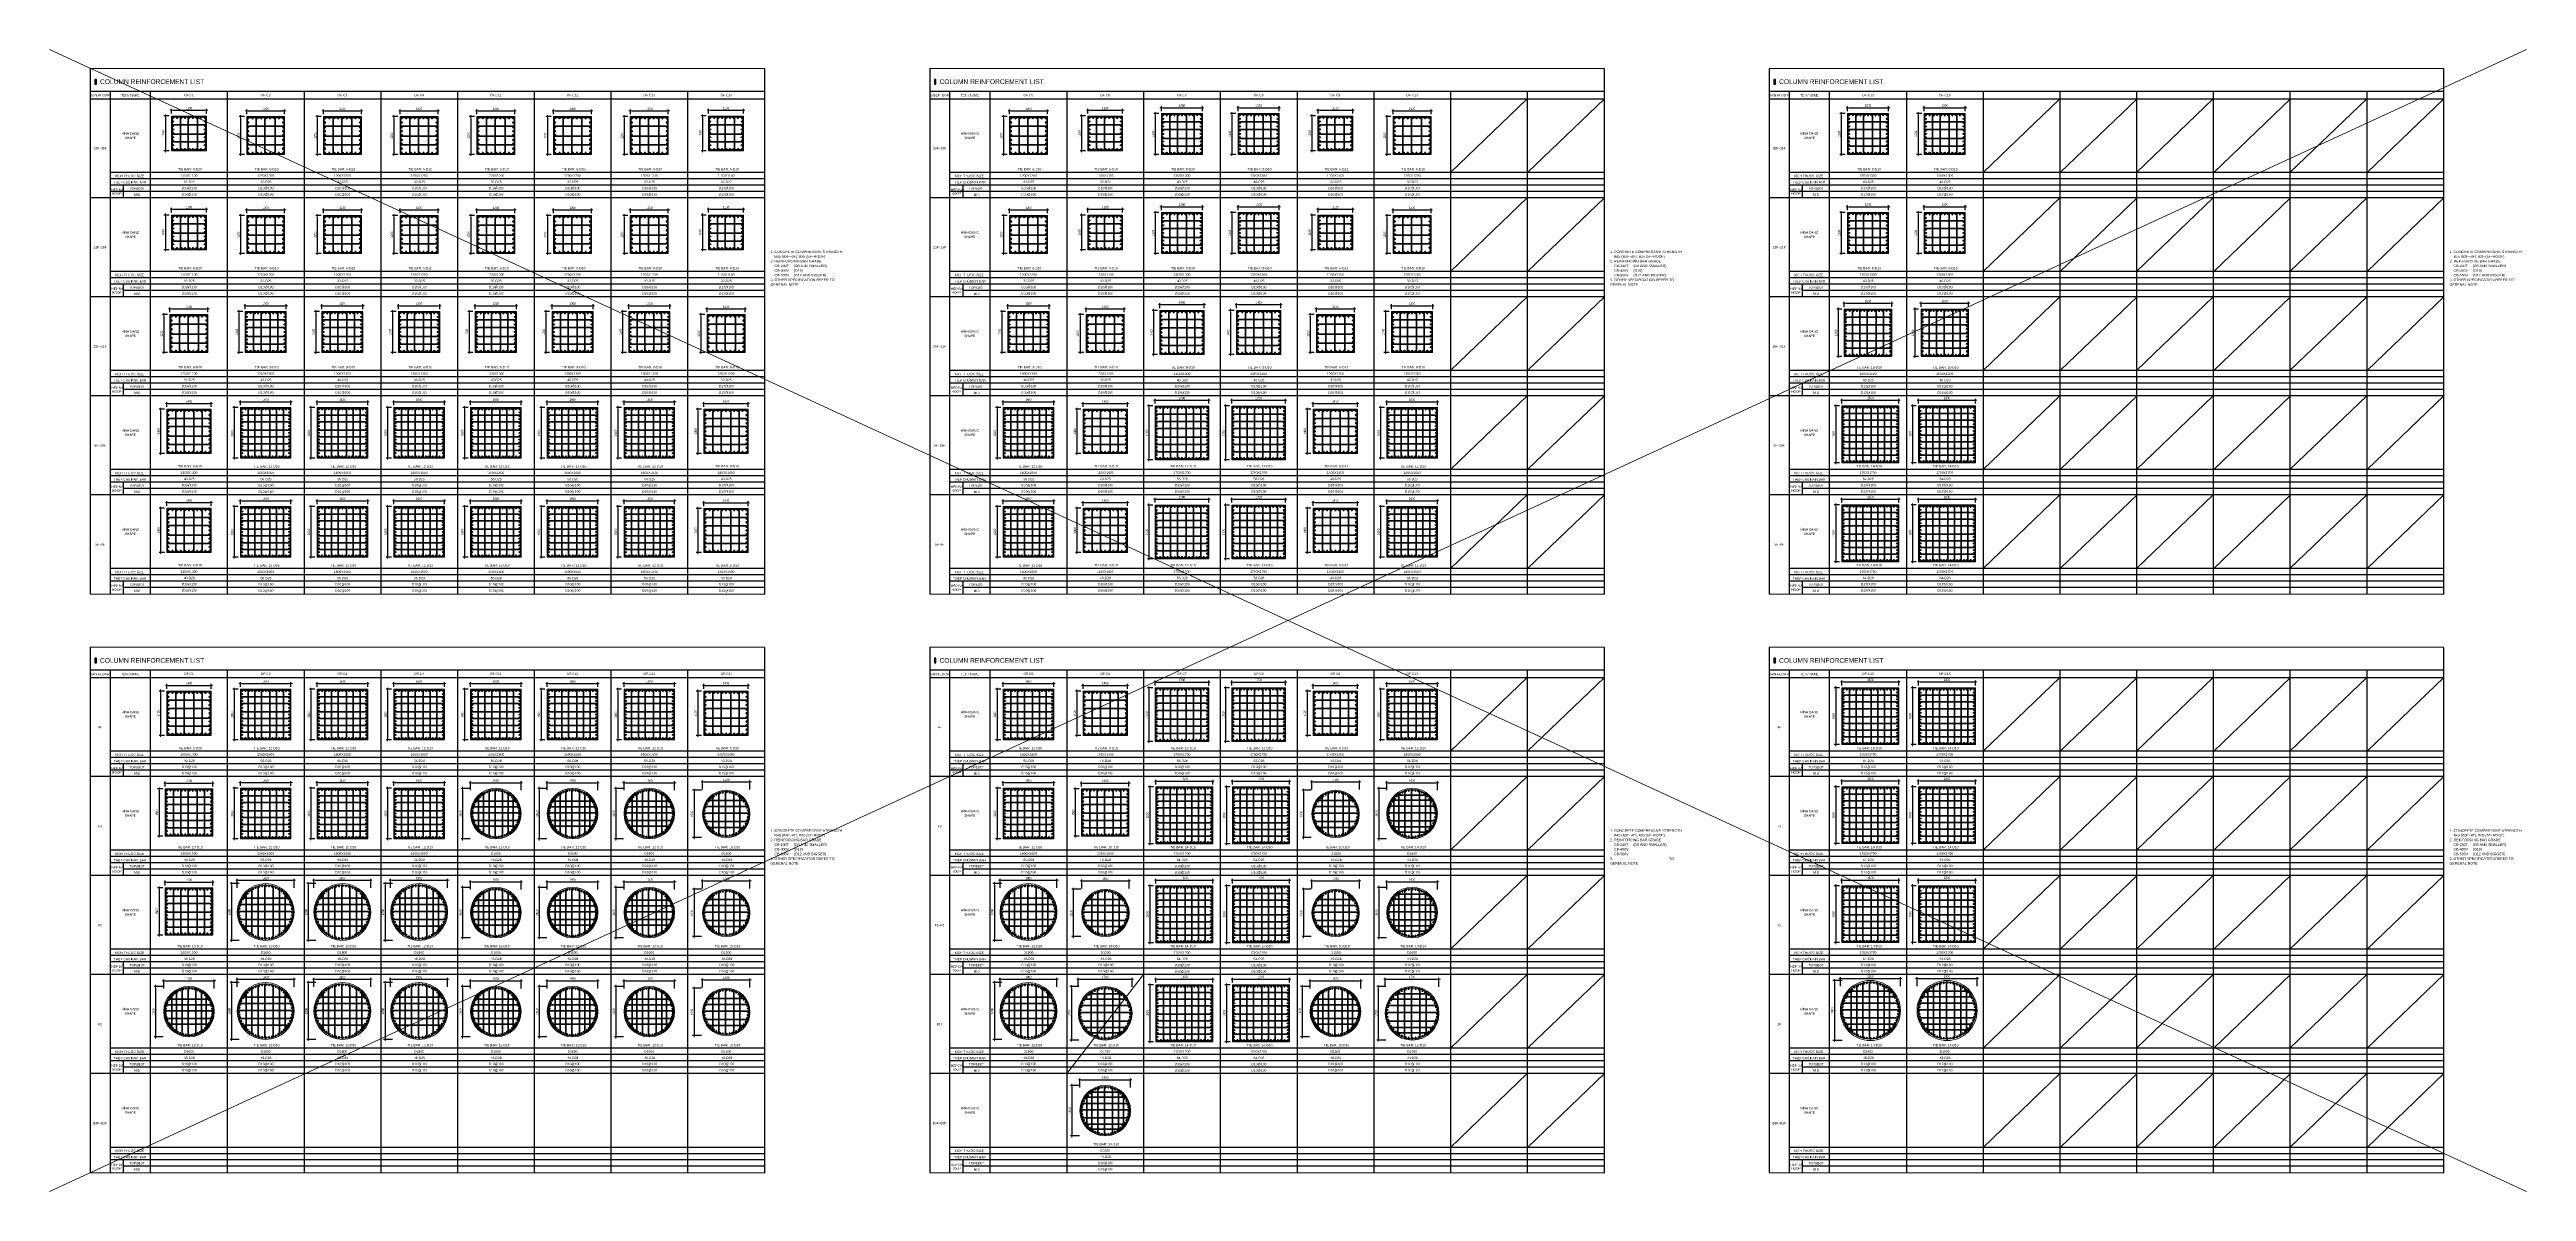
# Model space of a CAD drawing. Header units: millimetres. Extents: x 49323 to 406889, y -6102 to 181761.
# Drawn here: x 302635 to 380960, y 67394 to 103525 of the extents above; entities that cross this region are included whole.
import ezdxf
from ezdxf.enums import TextEntityAlignment as Align

# ---------------------------------------------------------------- set-up
doc = ezdxf.new("R2010")
doc.units = ezdxf.units.MM
doc.linetypes.add('CENTER2', pattern=[1.125, 0.75, -0.125, 0.125, -0.125])
doc.layers.get('Defpoints').update_dxf_attribs({"color": 151, "lineweight": 9})
for name, color, linetype in [('2', 2, 'Continuous'), ('A-ANNO-LEAD', 4, 'Continuous'), ('CEN', 1, 'CENTER2'), ('STL', 3, 'Continuous'), ('TIT1', 3, 'Continuous'), ('TXT', 3, 'Continuous')]:
    doc.layers.add(name, color=color, linetype=linetype)
for name, color, linetype, lineweight in [('NDC_S_CONTINUOUS', 3, 'Continuous', 20), ('NDC_S_DIM', 1, 'Continuous', 15), ('NDC_S_STIRRUP', 4, 'Continuous', 40), ('NDC_S_VN TEXT', 7, 'Continuous', 20)]:
    doc.layers.add(name, color=color, linetype=linetype, lineweight=lineweight)
doc.styles.add('ARIAL', font='arial.ttf', dxfattribs={"width": 0.8})
doc.styles.add('NDC_ARIAL', font='arial.ttf', dxfattribs={"width": 0.85})
doc.styles.add('NDC_DIM', font='', dxfattribs={"width": 0.75})
doc.styles.get('NDC_DIM').set_extended_font_data('Dotum')
doc.dimstyles.new('NDC_dim_30', dxfattribs={"dimscale": 30, "dimtxt": 2.5, "dimasz": 1.5, "dimexe": 1.5, "dimexo": 2.5, "dimgap": 1, "dimtad": 1, "dimdec": 0, "dimzin": 0, "dimdsep": 46, "dimtxsty": 'NDC_DIM', "dimblk": 'DIMMARK', "dimcen": 0.09, "dimdle": 1.2, "dimclrd": 1, "dimclre": 1, "dimclrt": 3, "dimadec": 0, "dimazin": 0, "dimtfac": 1, "dimtdec": 0, "dimtix": 1, "dimtofl": 0, "dimtmove": 0, "dimatfit": 3, "dimfxl": 8, "dimfxlon": 1, "dimtolj": 1, "dimtzin": 0, "dimarcsym": 0})

# ---------------------------------------------------------------- blocks, each defined once
blk = doc.blocks.new('8')
at = {"layer": '2'}
blk.add_hatch(color=256, dxfattribs=at).paths.add_polyline_path([(20, 0, 0.386127), (2, 20), (-2, 20, 0.386127), (-20, 0, 1)])
blk.add_circle((0, 0), 20, dxfattribs=at)
blk = doc.blocks.new('5')
at = {"layer": 'CEN', "rotation": 180}
blk.add_blockref('8', (0, 0), dxfattribs=at)
blk = doc.blocks.new('*U663')
at = {"layer": 'STL', "xscale": -1}
blk.add_blockref('5', (0, 0), dxfattribs=at)
blk = doc.blocks.new('*U664')
at = {"layer": 'NDC_S_DIM', "color": 0, "linetype": 'ByBlock', "lineweight": -2, "transparency": 16777216}
for p, rotation in [((295456, 68132), 67.5), ((295499, 68218), 59.99999999999999), ((295553, 68299), 52.49999999999999), ((295617, 68372), 45.00000000000001), ((295689, 68435), 37.50000000000001), ((295770, 68489), 29.99999999999999), ((295857, 68532), 22.49999999999999), ((295948, 68563), 15), ((296043, 68582), 7.500000000000014), ((296236, 68582), 352.5), ((296331, 68563), 344.9999999999999), ((296423, 68532), 337.4999999999999), ((296510, 68489), 329.9999999999999), ((296590, 68435), 322.5), ((296663, 68372), 315), ((296727, 68299), 307.5), ((296781, 68218), 300.0000000000001), ((296823, 68132), 292.4999999999999), ((295400, 67848), 90), ((295406, 67945), 82.50000000000001), ((295406, 67752), 97.5), ((295425, 68040), 75.00000000000001), ((295425, 67657), 105), ((295456, 67565), 112.5), ((295499, 67478), 120), ((295553, 67398), 127.5), ((296727, 67398), 232.5), ((296781, 67478), 240), ((296823, 67565), 247.5), ((296855, 68040), 285), ((296855, 67657), 255), ((296873, 67945), 277.5), ((296873, 67752), 262.5), ((296880, 67848), 270), ((295617, 67325), 135), ((295689, 67261), 142.5), ((295770, 67207), 150), ((295857, 67165), 157.5), ((295948, 67134), 165), ((296043, 67115), 172.5), ((296140, 67108), 180), ((296236, 67115), 187.5), ((296331, 67134), 195), ((296423, 67165), 202.5000000000001), ((296510, 67207), 210), ((296590, 67261), 217.5), ((296663, 67325), 225.0000000000001)]:
    blk.add_blockref('*U663', p, dxfattribs=dict(at, rotation=rotation))
blk.add_blockref('*U663', (296140, 68588), dxfattribs=at)
blk = doc.blocks.new('DIMMARK')
at = {"layer": 'NDC_S_DIM', "color": 1}
blk.add_line((-1.5, 0), (1, 0), dxfattribs=at)
at = {"layer": 'NDC_S_DIM', "color": 2, "const_width": 0.1}
blk.add_lwpolyline([(-0.4, -0.4), (0.4, 0.4)], dxfattribs=at)
blk = doc.blocks.new('*D665')
at = {"layer": 'Defpoints', "color": 0, "ltscale": 40, "transparency": 16777216}
for p in [(307844, 74061), (306244, 73084), (307844, 73084)]:
    blk.add_point(p, dxfattribs=at)
at = {"layer": 'NDC_S_DIM', "color": 1, "lineweight": -2, "ltscale": 40, "transparency": 16777216}
for p, q in [((306244, 73821), (306244, 74106)), ((306289, 74061), (307799, 74061)), ((307844, 73821), (307844, 74106))]:
    blk.add_line(p, q, dxfattribs=at)
at = {"layer": 'NDC_S_DIM', "color": 1, "lineweight": -2, "ltscale": 40, "transparency": 16777216, "xscale": 45, "yscale": 45, "zscale": 45, "rotation": 180}
blk.add_blockref('DIMMARK', (306244, 74061), dxfattribs=at)
at = {"layer": 'NDC_S_DIM', "color": 1, "lineweight": -2, "ltscale": 40, "transparency": 16777216, "xscale": 45, "yscale": 45, "zscale": 45}
blk.add_blockref('DIMMARK', (307844, 74061), dxfattribs=at)
at = {"layer": 'NDC_S_DIM', "color": 3, "ltscale": 40, "transparency": 16777216, "insert": (307044, 74128), "char_height": 75, "attachment_point": 5, "style": 'NDC_DIM'}
blk.add_mtext('\\A1;1600', dxfattribs=at)
blk = doc.blocks.new('*D666')
at = {"layer": 'Defpoints', "color": 0, "ltscale": 40, "transparency": 16777216}
for p in [(307044, 73884), (305990, 72284), (307044, 72284)]:
    blk.add_point(p, dxfattribs=at)
at = {"layer": 'NDC_S_DIM', "color": 1, "lineweight": -2, "ltscale": 40, "transparency": 16777216}
for p, q in [((306230, 73884), (305945, 73884)), ((305990, 73839), (305990, 72329)), ((306230, 72284), (305945, 72284))]:
    blk.add_line(p, q, dxfattribs=at)
at = {"layer": 'NDC_S_DIM', "color": 1, "lineweight": -2, "ltscale": 40, "transparency": 16777216, "xscale": 45, "yscale": 45, "zscale": 45}
for p, rotation in [((305990, 73884), 90), ((305990, 72284), 270)]:
    blk.add_blockref('DIMMARK', p, dxfattribs=dict(at, rotation=rotation))
at = {"layer": 'NDC_S_DIM', "color": 3, "ltscale": 40, "transparency": 16777216, "insert": (305923, 73084), "char_height": 75, "attachment_point": 5, "rotation": 90, "style": 'NDC_DIM'}
blk.add_mtext('\\A1;1600', dxfattribs=at)
blk = doc.blocks.new('*D667')
at = {"layer": 'Defpoints', "color": 0, "ltscale": 40, "transparency": 16777216}
for p in [(306294, 77002), (307794, 77184), (307794, 77002)]:
    blk.add_point(p, dxfattribs=at)
at = {"layer": 'NDC_S_DIM', "color": 1, "lineweight": -2, "ltscale": 40, "transparency": 16777216}
for p, q in [((306294, 77077), (306294, 77229)), ((306339, 77184), (307749, 77184)), ((307794, 77077), (307794, 77229))]:
    blk.add_line(p, q, dxfattribs=at)
at = {"layer": 'NDC_S_DIM', "color": 1, "lineweight": -2, "ltscale": 40, "transparency": 16777216, "xscale": 45, "yscale": 45, "zscale": 45, "rotation": 180}
blk.add_blockref('DIMMARK', (306294, 77184), dxfattribs=at)
at = {"layer": 'NDC_S_DIM', "color": 1, "lineweight": -2, "ltscale": 40, "transparency": 16777216, "xscale": 45, "yscale": 45, "zscale": 45}
blk.add_blockref('DIMMARK', (307794, 77184), dxfattribs=at)
at = {"layer": 'NDC_S_DIM', "color": 3, "ltscale": 40, "transparency": 16777216, "insert": (307044, 77251), "char_height": 75, "attachment_point": 5, "style": 'NDC_DIM'}
blk.add_mtext('\\A1;1500', dxfattribs=at)
blk = doc.blocks.new('*D668')
at = {"layer": 'Defpoints', "color": 0, "ltscale": 40, "transparency": 16777216}
for p in [(306294, 77002), (306099, 75502), (306294, 75502)]:
    blk.add_point(p, dxfattribs=at)
at = {"layer": 'NDC_S_DIM', "color": 1, "lineweight": -2, "ltscale": 40, "transparency": 16777216}
for p, q in [((306219, 77002), (306054, 77002)), ((306099, 76957), (306099, 75547)), ((306219, 75502), (306054, 75502))]:
    blk.add_line(p, q, dxfattribs=at)
at = {"layer": 'NDC_S_DIM', "color": 1, "lineweight": -2, "ltscale": 40, "transparency": 16777216, "xscale": 45, "yscale": 45, "zscale": 45}
for p, rotation in [((306099, 77002), 90), ((306099, 75502), 270)]:
    blk.add_blockref('DIMMARK', p, dxfattribs=dict(at, rotation=rotation))
at = {"layer": 'NDC_S_DIM', "color": 3, "ltscale": 40, "transparency": 16777216, "insert": (306031, 76252), "char_height": 75, "attachment_point": 5, "rotation": 90, "style": 'NDC_DIM'}
blk.add_mtext('\\A1;1500', dxfattribs=at)
blk = doc.blocks.new('*U669')
at = {"layer": 'STL', "xscale": -1, "rotation": 270}
blk.add_blockref('5', (0, 0), dxfattribs=at)
blk = doc.blocks.new('*U670')
at = {"layer": 'NDC_S_DIM', "color": 0, "linetype": 'ByBlock', "lineweight": -2, "transparency": 16777216}
for p in [(306244, 76814), (306360, 76814), (306477, 76814), (306594, 76814), (306711, 76814), (306827, 76814), (306944, 76814), (307061, 76814), (307177, 76814), (307294, 76814), (307411, 76814), (307528, 76814), (307644, 76814)]:
    blk.add_blockref('*U669', p, dxfattribs=at)
blk = doc.blocks.new('*U671')
at = {"layer": 'STL', "xscale": -1, "rotation": 270}
blk.add_blockref('5', (0, 0), dxfattribs=at)
blk = doc.blocks.new('*U672')
at = {"layer": 'NDC_S_DIM', "color": 0, "linetype": 'ByBlock', "lineweight": -2, "transparency": 16777216}
for p in [(306244, 76814), (306360, 76814), (306477, 76814), (306594, 76814), (306711, 76814), (306827, 76814), (306944, 76814), (307061, 76814), (307177, 76814), (307294, 76814), (307411, 76814), (307528, 76814), (307644, 76814)]:
    blk.add_blockref('*U671', p, dxfattribs=at)
blk = doc.blocks.new('*U673')
at = {"layer": 'STL', "xscale": -1, "rotation": 270}
blk.add_blockref('5', (0, 0), dxfattribs=at)
blk = doc.blocks.new('*U674')
at = {"layer": 'NDC_S_DIM', "color": 0, "linetype": 'ByBlock', "lineweight": -2, "transparency": 16777216}
for p in [(306244, 76814), (306360, 76814), (306477, 76814), (306594, 76814), (306711, 76814), (306827, 76814), (306944, 76814), (307061, 76814), (307177, 76814), (307294, 76814), (307411, 76814), (307528, 76814), (307644, 76814)]:
    blk.add_blockref('*U673', p, dxfattribs=at)
blk = doc.blocks.new('*U675')
at = {"layer": 'STL', "xscale": -1, "rotation": 270}
blk.add_blockref('5', (0, 0), dxfattribs=at)
blk = doc.blocks.new('*U676')
at = {"layer": 'NDC_S_DIM', "color": 0, "linetype": 'ByBlock', "lineweight": -2, "transparency": 16777216}
for p in [(306244, 76814), (306360, 76814), (306477, 76814), (306594, 76814), (306711, 76814), (306827, 76814), (306944, 76814), (307061, 76814), (307177, 76814), (307294, 76814), (307411, 76814), (307528, 76814), (307644, 76814)]:
    blk.add_blockref('*U675', p, dxfattribs=at)
blk = doc.blocks.new('*D677')
at = {"layer": 'Defpoints', "color": 0, "ltscale": 40, "transparency": 16777216}
for p in [(306344, 83226), (307744, 83408), (307744, 83226)]:
    blk.add_point(p, dxfattribs=at)
at = {"layer": 'NDC_S_DIM', "color": 1, "lineweight": -2, "ltscale": 40, "transparency": 16777216}
for p, q in [((306344, 83301), (306344, 83453)), ((306389, 83408), (307699, 83408)), ((307744, 83301), (307744, 83453))]:
    blk.add_line(p, q, dxfattribs=at)
at = {"layer": 'NDC_S_DIM', "color": 1, "lineweight": -2, "ltscale": 40, "transparency": 16777216, "xscale": 45, "yscale": 45, "zscale": 45, "rotation": 180}
blk.add_blockref('DIMMARK', (306344, 83408), dxfattribs=at)
at = {"layer": 'NDC_S_DIM', "color": 1, "lineweight": -2, "ltscale": 40, "transparency": 16777216, "xscale": 45, "yscale": 45, "zscale": 45}
blk.add_blockref('DIMMARK', (307744, 83408), dxfattribs=at)
at = {"layer": 'NDC_S_DIM', "color": 3, "ltscale": 40, "transparency": 16777216, "insert": (307044, 83475), "char_height": 75, "attachment_point": 5, "style": 'NDC_DIM'}
blk.add_mtext('\\A1;1400', dxfattribs=at)
blk = doc.blocks.new('*D678')
at = {"layer": 'Defpoints', "color": 0, "ltscale": 40, "transparency": 16777216}
for p in [(306344, 83226), (306149, 81826), (306344, 81826)]:
    blk.add_point(p, dxfattribs=at)
at = {"layer": 'NDC_S_DIM', "color": 1, "lineweight": -2, "ltscale": 40, "transparency": 16777216}
for p, q in [((306269, 83226), (306104, 83226)), ((306149, 83181), (306149, 81871)), ((306269, 81826), (306104, 81826))]:
    blk.add_line(p, q, dxfattribs=at)
at = {"layer": 'NDC_S_DIM', "color": 1, "lineweight": -2, "ltscale": 40, "transparency": 16777216, "xscale": 45, "yscale": 45, "zscale": 45}
for p, rotation in [((306149, 83226), 90), ((306149, 81826), 270)]:
    blk.add_blockref('DIMMARK', p, dxfattribs=dict(at, rotation=rotation))
at = {"layer": 'NDC_S_DIM', "color": 3, "ltscale": 40, "transparency": 16777216, "insert": (306081, 82526), "char_height": 75, "attachment_point": 5, "rotation": 90, "style": 'NDC_DIM'}
blk.add_mtext('\\A1;1400', dxfattribs=at)
blk = doc.blocks.new('*U679')
at = {"layer": 'STL', "xscale": -1, "rotation": 270}
blk.add_blockref('5', (0, 0), dxfattribs=at)
blk = doc.blocks.new('*U680')
at = {"layer": 'NDC_S_DIM', "color": 0, "linetype": 'ByBlock', "lineweight": -2, "transparency": 16777216}
for p in [(306344, 79984), (306474, 79984), (306604, 79984), (306734, 79984), (306864, 79984), (306994, 79984), (307124, 79984), (307254, 79984), (307384, 79984), (307514, 79984), (307644, 79984)]:
    blk.add_blockref('*U679', p, dxfattribs=at)
blk = doc.blocks.new('*U681')
at = {"layer": 'STL', "xscale": -1, "rotation": 270}
blk.add_blockref('5', (0, 0), dxfattribs=at)
blk = doc.blocks.new('*U682')
at = {"layer": 'NDC_S_DIM', "color": 0, "linetype": 'ByBlock', "lineweight": -2, "transparency": 16777216}
for p in [(306344, 79984), (306474, 79984), (306604, 79984), (306734, 79984), (306864, 79984), (306994, 79984), (307124, 79984), (307254, 79984), (307384, 79984), (307514, 79984), (307644, 79984)]:
    blk.add_blockref('*U681', p, dxfattribs=at)
blk = doc.blocks.new('*U683')
at = {"layer": 'STL', "xscale": -1, "rotation": 270}
blk.add_blockref('5', (0, 0), dxfattribs=at)
blk = doc.blocks.new('*U684')
at = {"layer": 'NDC_S_DIM', "color": 0, "linetype": 'ByBlock', "lineweight": -2, "transparency": 16777216}
for p in [(306344, 79984), (306474, 79984), (306604, 79984), (306734, 79984), (306864, 79984), (306994, 79984), (307124, 79984), (307254, 79984), (307384, 79984), (307514, 79984), (307644, 79984)]:
    blk.add_blockref('*U683', p, dxfattribs=at)
blk = doc.blocks.new('*U685')
at = {"layer": 'STL', "xscale": -1, "rotation": 270}
blk.add_blockref('5', (0, 0), dxfattribs=at)
blk = doc.blocks.new('*U686')
at = {"layer": 'NDC_S_DIM', "color": 0, "linetype": 'ByBlock', "lineweight": -2, "transparency": 16777216}
for p in [(306344, 79984), (306474, 79984), (306604, 79984), (306734, 79984), (306864, 79984), (306994, 79984), (307124, 79984), (307254, 79984), (307384, 79984), (307514, 79984), (307644, 79984)]:
    blk.add_blockref('*U685', p, dxfattribs=at)
blk = doc.blocks.new('GN')
at = {"layer": 'TIT1', "insert": (0, 0), "char_height": 81, "width": 1996.3, "attachment_point": 1, "line_spacing_factor": 1.096296, "style": 'ARIAL'}
blk.add_mtext('\\A1;1. CONCRETE COMPRESSIVE STRENGTH\\P    B45 (B3F~4F); B35 (5F~ROOF)\\P2. REINFORCING BAR GRADE\\P    CB-240T     (D8 AND SMALLER)\\P    CB-400V     (D10)\\P    CB-500V     (D12 AND BIGGER)\\P3. OTHER SPECIFICATION REFER TO GERENAL NOTE ', dxfattribs=at)
blk = doc.blocks.new('*D696')
at = {"layer": 'Defpoints', "color": 0, "ltscale": 40, "transparency": 16777216}
for p in [(306344, 89009), (307744, 89191), (307744, 89009)]:
    blk.add_point(p, dxfattribs=at)
at = {"layer": 'NDC_S_DIM', "color": 1, "lineweight": -2, "ltscale": 40, "transparency": 16777216}
for p, q in [((306344, 89084), (306344, 89236)), ((306389, 89191), (307699, 89191)), ((307744, 89084), (307744, 89236))]:
    blk.add_line(p, q, dxfattribs=at)
at = {"layer": 'NDC_S_DIM', "color": 1, "lineweight": -2, "ltscale": 40, "transparency": 16777216, "xscale": 45, "yscale": 45, "zscale": 45, "rotation": 180}
blk.add_blockref('DIMMARK', (306344, 89191), dxfattribs=at)
at = {"layer": 'NDC_S_DIM', "color": 1, "lineweight": -2, "ltscale": 40, "transparency": 16777216, "xscale": 45, "yscale": 45, "zscale": 45}
blk.add_blockref('DIMMARK', (307744, 89191), dxfattribs=at)
at = {"layer": 'NDC_S_DIM', "color": 3, "ltscale": 40, "transparency": 16777216, "insert": (307044, 89258), "char_height": 75, "attachment_point": 5, "style": 'NDC_DIM'}
blk.add_mtext('\\A1;1400', dxfattribs=at)
blk = doc.blocks.new('*D697')
at = {"layer": 'Defpoints', "color": 0, "ltscale": 40, "transparency": 16777216}
for p in [(306344, 89009), (306149, 87609), (306344, 87609)]:
    blk.add_point(p, dxfattribs=at)
at = {"layer": 'NDC_S_DIM', "color": 1, "lineweight": -2, "ltscale": 40, "transparency": 16777216}
for p, q in [((306269, 89009), (306104, 89009)), ((306149, 88964), (306149, 87654)), ((306269, 87609), (306104, 87609))]:
    blk.add_line(p, q, dxfattribs=at)
at = {"layer": 'NDC_S_DIM', "color": 1, "lineweight": -2, "ltscale": 40, "transparency": 16777216, "xscale": 45, "yscale": 45, "zscale": 45}
for p, rotation in [((306149, 89009), 90), ((306149, 87609), 270)]:
    blk.add_blockref('DIMMARK', p, dxfattribs=dict(at, rotation=rotation))
at = {"layer": 'NDC_S_DIM', "color": 3, "ltscale": 40, "transparency": 16777216, "insert": (306081, 88309), "char_height": 75, "attachment_point": 5, "rotation": 90, "style": 'NDC_DIM'}
blk.add_mtext('\\A1;1400', dxfattribs=at)
blk = doc.blocks.new('*U692')
at = {"layer": 'STL', "xscale": -1, "rotation": 270}
blk.add_blockref('5', (0, 0), dxfattribs=at)
blk = doc.blocks.new('*U693')
at = {"layer": 'NDC_S_DIM', "color": 0, "linetype": 'ByBlock', "lineweight": -2, "transparency": 16777216}
for p in [(306344, 79984), (306474, 79984), (306604, 79984), (306734, 79984), (306864, 79984), (306994, 79984), (307124, 79984), (307254, 79984), (307384, 79984), (307514, 79984), (307644, 79984)]:
    blk.add_blockref('*U692', p, dxfattribs=at)
blk = doc.blocks.new('*U694')
at = {"layer": 'STL', "xscale": -1, "rotation": 270}
blk.add_blockref('5', (0, 0), dxfattribs=at)
blk = doc.blocks.new('*U695')
at = {"layer": 'NDC_S_DIM', "color": 0, "linetype": 'ByBlock', "lineweight": -2, "transparency": 16777216}
for p in [(306344, 79984), (306474, 79984), (306604, 79984), (306734, 79984), (306864, 79984), (306994, 79984), (307124, 79984), (307254, 79984), (307384, 79984), (307514, 79984), (307644, 79984)]:
    blk.add_blockref('*U694', p, dxfattribs=at)
blk = doc.blocks.new('*U688')
at = {"layer": 'STL', "xscale": -1, "rotation": 270}
blk.add_blockref('5', (0, 0), dxfattribs=at)
blk = doc.blocks.new('*U689')
at = {"layer": 'NDC_S_DIM', "color": 0, "linetype": 'ByBlock', "lineweight": -2, "transparency": 16777216}
for p in [(306344, 79984), (306474, 79984), (306604, 79984), (306734, 79984), (306864, 79984), (306994, 79984), (307124, 79984), (307254, 79984), (307384, 79984), (307514, 79984), (307644, 79984)]:
    blk.add_blockref('*U688', p, dxfattribs=at)
blk = doc.blocks.new('*U690')
at = {"layer": 'STL', "xscale": -1, "rotation": 270}
blk.add_blockref('5', (0, 0), dxfattribs=at)
blk = doc.blocks.new('*U691')
at = {"layer": 'NDC_S_DIM', "color": 0, "linetype": 'ByBlock', "lineweight": -2, "transparency": 16777216}
for p in [(306344, 79984), (306474, 79984), (306604, 79984), (306734, 79984), (306864, 79984), (306994, 79984), (307124, 79984), (307254, 79984), (307384, 79984), (307514, 79984), (307644, 79984)]:
    blk.add_blockref('*U690', p, dxfattribs=at)
blk = doc.blocks.new('*D706')
at = {"layer": 'Defpoints', "color": 0, "ltscale": 40, "transparency": 16777216}
for p in [(306344, 92142), (307744, 92324), (307744, 92142)]:
    blk.add_point(p, dxfattribs=at)
at = {"layer": 'NDC_S_DIM', "color": 1, "lineweight": -2, "ltscale": 40, "transparency": 16777216}
for p, q in [((306344, 92217), (306344, 92369)), ((306389, 92324), (307699, 92324)), ((307744, 92217), (307744, 92369))]:
    blk.add_line(p, q, dxfattribs=at)
at = {"layer": 'NDC_S_DIM', "color": 1, "lineweight": -2, "ltscale": 40, "transparency": 16777216, "xscale": 45, "yscale": 45, "zscale": 45, "rotation": 180}
blk.add_blockref('DIMMARK', (306344, 92324), dxfattribs=at)
at = {"layer": 'NDC_S_DIM', "color": 1, "lineweight": -2, "ltscale": 40, "transparency": 16777216, "xscale": 45, "yscale": 45, "zscale": 45}
blk.add_blockref('DIMMARK', (307744, 92324), dxfattribs=at)
at = {"layer": 'NDC_S_DIM', "color": 3, "ltscale": 40, "transparency": 16777216, "insert": (307044, 92391), "char_height": 75, "attachment_point": 5, "style": 'NDC_DIM'}
blk.add_mtext('\\A1;1400', dxfattribs=at)
blk = doc.blocks.new('*D707')
at = {"layer": 'Defpoints', "color": 0, "ltscale": 40, "transparency": 16777216}
for p in [(306344, 92142), (306149, 90742), (306344, 90742)]:
    blk.add_point(p, dxfattribs=at)
at = {"layer": 'NDC_S_DIM', "color": 1, "lineweight": -2, "ltscale": 40, "transparency": 16777216}
for p, q in [((306269, 92142), (306104, 92142)), ((306149, 92097), (306149, 90787)), ((306269, 90742), (306104, 90742))]:
    blk.add_line(p, q, dxfattribs=at)
at = {"layer": 'NDC_S_DIM', "color": 1, "lineweight": -2, "ltscale": 40, "transparency": 16777216, "xscale": 45, "yscale": 45, "zscale": 45}
for p, rotation in [((306149, 92142), 90), ((306149, 90742), 270)]:
    blk.add_blockref('DIMMARK', p, dxfattribs=dict(at, rotation=rotation))
at = {"layer": 'NDC_S_DIM', "color": 3, "ltscale": 40, "transparency": 16777216, "insert": (306081, 91442), "char_height": 75, "attachment_point": 5, "rotation": 90, "style": 'NDC_DIM'}
blk.add_mtext('\\A1;1400', dxfattribs=at)
blk = doc.blocks.new('*U702')
at = {"layer": 'STL', "xscale": -1, "rotation": 270}
blk.add_blockref('5', (0, 0), dxfattribs=at)
blk = doc.blocks.new('*U703')
at = {"layer": 'NDC_S_DIM', "color": 0, "linetype": 'ByBlock', "lineweight": -2, "transparency": 16777216}
for p in [(306344, 79984), (306474, 79984), (306604, 79984), (306734, 79984), (306864, 79984), (306994, 79984), (307124, 79984), (307254, 79984), (307384, 79984), (307514, 79984), (307644, 79984)]:
    blk.add_blockref('*U702', p, dxfattribs=at)
blk = doc.blocks.new('*U704')
at = {"layer": 'STL', "xscale": -1, "rotation": 270}
blk.add_blockref('5', (0, 0), dxfattribs=at)
blk = doc.blocks.new('*U705')
at = {"layer": 'NDC_S_DIM', "color": 0, "linetype": 'ByBlock', "lineweight": -2, "transparency": 16777216}
for p in [(306344, 79984), (306474, 79984), (306604, 79984), (306734, 79984), (306864, 79984), (306994, 79984), (307124, 79984), (307254, 79984), (307384, 79984), (307514, 79984), (307644, 79984)]:
    blk.add_blockref('*U704', p, dxfattribs=at)
blk = doc.blocks.new('*U698')
at = {"layer": 'STL', "xscale": -1, "rotation": 270}
blk.add_blockref('5', (0, 0), dxfattribs=at)
blk = doc.blocks.new('*U699')
at = {"layer": 'NDC_S_DIM', "color": 0, "linetype": 'ByBlock', "lineweight": -2, "transparency": 16777216}
for p in [(306344, 79984), (306474, 79984), (306604, 79984), (306734, 79984), (306864, 79984), (306994, 79984), (307124, 79984), (307254, 79984), (307384, 79984), (307514, 79984), (307644, 79984)]:
    blk.add_blockref('*U698', p, dxfattribs=at)
blk = doc.blocks.new('*U700')
at = {"layer": 'STL', "xscale": -1, "rotation": 270}
blk.add_blockref('5', (0, 0), dxfattribs=at)
blk = doc.blocks.new('*U701')
at = {"layer": 'NDC_S_DIM', "color": 0, "linetype": 'ByBlock', "lineweight": -2, "transparency": 16777216}
for p in [(306344, 79984), (306474, 79984), (306604, 79984), (306734, 79984), (306864, 79984), (306994, 79984), (307124, 79984), (307254, 79984), (307384, 79984), (307514, 79984), (307644, 79984)]:
    blk.add_blockref('*U700', p, dxfattribs=at)
blk = doc.blocks.new('*D708')
at = {"layer": 'Defpoints', "color": 0, "ltscale": 40, "transparency": 16777216}
for p in [(306444, 95137), (307644, 95318), (307644, 95137)]:
    blk.add_point(p, dxfattribs=at)
at = {"layer": 'NDC_S_DIM', "color": 1, "lineweight": -2, "ltscale": 40, "transparency": 16777216}
for p, q in [((306444, 95212), (306444, 95363)), ((306489, 95318), (307599, 95318)), ((307644, 95212), (307644, 95363))]:
    blk.add_line(p, q, dxfattribs=at)
at = {"layer": 'NDC_S_DIM', "color": 1, "lineweight": -2, "ltscale": 40, "transparency": 16777216, "xscale": 45, "yscale": 45, "zscale": 45, "rotation": 180}
blk.add_blockref('DIMMARK', (306444, 95318), dxfattribs=at)
at = {"layer": 'NDC_S_DIM', "color": 1, "lineweight": -2, "ltscale": 40, "transparency": 16777216, "xscale": 45, "yscale": 45, "zscale": 45}
blk.add_blockref('DIMMARK', (307644, 95318), dxfattribs=at)
at = {"layer": 'NDC_S_DIM', "color": 3, "ltscale": 40, "transparency": 16777216, "insert": (307044, 95386), "char_height": 75, "attachment_point": 5, "style": 'NDC_DIM'}
blk.add_mtext('\\A1;1200', dxfattribs=at)
blk = doc.blocks.new('*D709')
at = {"layer": 'Defpoints', "color": 0, "ltscale": 40, "transparency": 16777216}
for p in [(306444, 95137), (306249, 93937), (306444, 93937)]:
    blk.add_point(p, dxfattribs=at)
at = {"layer": 'NDC_S_DIM', "color": 1, "lineweight": -2, "ltscale": 40, "transparency": 16777216}
for p, q in [((306369, 95137), (306204, 95137)), ((306249, 95092), (306249, 93982)), ((306369, 93937), (306204, 93937))]:
    blk.add_line(p, q, dxfattribs=at)
at = {"layer": 'NDC_S_DIM', "color": 1, "lineweight": -2, "ltscale": 40, "transparency": 16777216, "xscale": 45, "yscale": 45, "zscale": 45}
for p, rotation in [((306249, 95137), 90), ((306249, 93937), 270)]:
    blk.add_blockref('DIMMARK', p, dxfattribs=dict(at, rotation=rotation))
at = {"layer": 'NDC_S_DIM', "color": 3, "ltscale": 40, "transparency": 16777216, "insert": (306181, 94537), "char_height": 75, "attachment_point": 5, "rotation": 90, "style": 'NDC_DIM'}
blk.add_mtext('\\A1;1200', dxfattribs=at)
blk = doc.blocks.new('*U710')
at = {"layer": 'STL', "xscale": -1, "rotation": 270}
blk.add_blockref('5', (0, 0), dxfattribs=at)
blk = doc.blocks.new('*U711')
at = {"layer": 'NDC_S_DIM', "color": 0, "linetype": 'ByBlock', "lineweight": -2, "transparency": 16777216}
for p in [(306394, 95024), (306531, 95024), (306669, 95024), (306806, 95024), (306944, 95024), (307082, 95024), (307219, 95024), (307357, 95024), (307494, 95024)]:
    blk.add_blockref('*U710', p, dxfattribs=at)
blk = doc.blocks.new('*U713')
at = {"layer": 'STL', "xscale": -1, "rotation": 270}
blk.add_blockref('5', (0, 0), dxfattribs=at)
blk = doc.blocks.new('*U712')
at = {"layer": 'NDC_S_DIM', "color": 0, "linetype": 'ByBlock', "lineweight": -2, "transparency": 16777216}
for p in [(306394, 95024), (306531, 95024), (306669, 95024), (306806, 95024), (306944, 95024), (307082, 95024), (307219, 95024), (307357, 95024), (307494, 95024)]:
    blk.add_blockref('*U713', p, dxfattribs=at)
blk = doc.blocks.new('*U715')
at = {"layer": 'STL', "xscale": -1, "rotation": 270}
blk.add_blockref('5', (0, 0), dxfattribs=at)
blk = doc.blocks.new('*U714')
at = {"layer": 'NDC_S_DIM', "color": 0, "linetype": 'ByBlock', "lineweight": -2, "transparency": 16777216}
for p in [(306394, 95024), (306531, 95024), (306669, 95024), (306806, 95024), (306944, 95024), (307082, 95024), (307219, 95024), (307357, 95024), (307494, 95024)]:
    blk.add_blockref('*U715', p, dxfattribs=at)
blk = doc.blocks.new('*U717')
at = {"layer": 'STL', "xscale": -1, "rotation": 270}
blk.add_blockref('5', (0, 0), dxfattribs=at)
blk = doc.blocks.new('*U716')
at = {"layer": 'NDC_S_DIM', "color": 0, "linetype": 'ByBlock', "lineweight": -2, "transparency": 16777216}
for p in [(306394, 95024), (306531, 95024), (306669, 95024), (306806, 95024), (306944, 95024), (307082, 95024), (307219, 95024), (307357, 95024), (307494, 95024)]:
    blk.add_blockref('*U717', p, dxfattribs=at)
blk = doc.blocks.new('*D718')
at = {"layer": 'Defpoints', "color": 0, "ltscale": 40, "transparency": 16777216}
for p in [(306494, 98288), (307594, 98470), (307594, 98288)]:
    blk.add_point(p, dxfattribs=at)
at = {"layer": 'NDC_S_DIM', "color": 1, "lineweight": -2, "ltscale": 40, "transparency": 16777216}
for p, q in [((306494, 98363), (306494, 98515)), ((306539, 98470), (307549, 98470)), ((307594, 98363), (307594, 98515))]:
    blk.add_line(p, q, dxfattribs=at)
at = {"layer": 'NDC_S_DIM', "color": 1, "lineweight": -2, "ltscale": 40, "transparency": 16777216, "xscale": 45, "yscale": 45, "zscale": 45, "rotation": 180}
blk.add_blockref('DIMMARK', (306494, 98470), dxfattribs=at)
at = {"layer": 'NDC_S_DIM', "color": 1, "lineweight": -2, "ltscale": 40, "transparency": 16777216, "xscale": 45, "yscale": 45, "zscale": 45}
blk.add_blockref('DIMMARK', (307594, 98470), dxfattribs=at)
at = {"layer": 'NDC_S_DIM', "color": 3, "ltscale": 40, "transparency": 16777216, "insert": (307044, 98537), "char_height": 75, "attachment_point": 5, "style": 'NDC_DIM'}
blk.add_mtext('\\A1;1100', dxfattribs=at)
blk = doc.blocks.new('*D719')
at = {"layer": 'Defpoints', "color": 0, "ltscale": 40, "transparency": 16777216}
for p in [(306494, 98288), (306299, 97188), (306494, 97188)]:
    blk.add_point(p, dxfattribs=at)
at = {"layer": 'NDC_S_DIM', "color": 1, "lineweight": -2, "ltscale": 40, "transparency": 16777216}
for p, q in [((306419, 98288), (306254, 98288)), ((306299, 98243), (306299, 97233)), ((306419, 97188), (306254, 97188))]:
    blk.add_line(p, q, dxfattribs=at)
at = {"layer": 'NDC_S_DIM', "color": 1, "lineweight": -2, "ltscale": 40, "transparency": 16777216, "xscale": 45, "yscale": 45, "zscale": 45}
for p, rotation in [((306299, 98288), 90), ((306299, 97188), 270)]:
    blk.add_blockref('DIMMARK', p, dxfattribs=dict(at, rotation=rotation))
at = {"layer": 'NDC_S_DIM', "color": 3, "ltscale": 40, "transparency": 16777216, "insert": (306231, 97738), "char_height": 75, "attachment_point": 5, "rotation": 90, "style": 'NDC_DIM'}
blk.add_mtext('\\A1;1100', dxfattribs=at)
blk = doc.blocks.new('*U720')
at = {"layer": 'STL', "xscale": -1, "rotation": 270}
blk.add_blockref('5', (0, 0), dxfattribs=at)
blk = doc.blocks.new('*U721')
at = {"layer": 'NDC_S_DIM', "color": 0, "linetype": 'ByBlock', "lineweight": -2, "transparency": 16777216}
for p in [(306494, 98119), (306619, 98119), (306744, 98119), (306869, 98119), (306994, 98119), (307119, 98119), (307244, 98119), (307369, 98119), (307494, 98119)]:
    blk.add_blockref('*U720', p, dxfattribs=at)
blk = doc.blocks.new('*U722')
at = {"layer": 'STL', "xscale": -1, "rotation": 270}
blk.add_blockref('5', (0, 0), dxfattribs=at)
blk = doc.blocks.new('*U723')
at = {"layer": 'NDC_S_DIM', "color": 0, "linetype": 'ByBlock', "lineweight": -2, "transparency": 16777216}
for p in [(306494, 98119), (306619, 98119), (306744, 98119), (306869, 98119), (306994, 98119), (307119, 98119), (307244, 98119), (307369, 98119), (307494, 98119)]:
    blk.add_blockref('*U722', p, dxfattribs=at)
blk = doc.blocks.new('*U724')
at = {"layer": 'STL', "xscale": -1, "rotation": 270}
blk.add_blockref('5', (0, 0), dxfattribs=at)
blk = doc.blocks.new('*U725')
at = {"layer": 'NDC_S_DIM', "color": 0, "linetype": 'ByBlock', "lineweight": -2, "transparency": 16777216}
for p in [(306494, 98119), (306619, 98119), (306744, 98119), (306869, 98119), (306994, 98119), (307119, 98119), (307244, 98119), (307369, 98119), (307494, 98119)]:
    blk.add_blockref('*U724', p, dxfattribs=at)
blk = doc.blocks.new('*U726')
at = {"layer": 'STL', "xscale": -1, "rotation": 270}
blk.add_blockref('5', (0, 0), dxfattribs=at)
blk = doc.blocks.new('*U727')
at = {"layer": 'NDC_S_DIM', "color": 0, "linetype": 'ByBlock', "lineweight": -2, "transparency": 16777216}
for p in [(306494, 98119), (306619, 98119), (306744, 98119), (306869, 98119), (306994, 98119), (307119, 98119), (307244, 98119), (307369, 98119), (307494, 98119)]:
    blk.add_blockref('*U726', p, dxfattribs=at)
blk = doc.blocks.new('*D736')
at = {"layer": 'Defpoints', "color": 0, "ltscale": 40, "transparency": 16777216}
for p in [(306494, 101421), (307594, 101602), (307594, 101421)]:
    blk.add_point(p, dxfattribs=at)
at = {"layer": 'NDC_S_DIM', "color": 1, "lineweight": -2, "ltscale": 40, "transparency": 16777216}
for p, q in [((306494, 101496), (306494, 101647)), ((306539, 101602), (307549, 101602)), ((307594, 101496), (307594, 101647))]:
    blk.add_line(p, q, dxfattribs=at)
at = {"layer": 'NDC_S_DIM', "color": 1, "lineweight": -2, "ltscale": 40, "transparency": 16777216, "xscale": 45, "yscale": 45, "zscale": 45, "rotation": 180}
blk.add_blockref('DIMMARK', (306494, 101602), dxfattribs=at)
at = {"layer": 'NDC_S_DIM', "color": 1, "lineweight": -2, "ltscale": 40, "transparency": 16777216, "xscale": 45, "yscale": 45, "zscale": 45}
blk.add_blockref('DIMMARK', (307594, 101602), dxfattribs=at)
at = {"layer": 'NDC_S_DIM', "color": 3, "ltscale": 40, "transparency": 16777216, "insert": (307044, 101670), "char_height": 75, "attachment_point": 5, "style": 'NDC_DIM'}
blk.add_mtext('\\A1;1100', dxfattribs=at)
blk = doc.blocks.new('*D737')
at = {"layer": 'Defpoints', "color": 0, "ltscale": 40, "transparency": 16777216}
for p in [(306494, 101421), (306299, 100321), (306494, 100321)]:
    blk.add_point(p, dxfattribs=at)
at = {"layer": 'NDC_S_DIM', "color": 1, "lineweight": -2, "ltscale": 40, "transparency": 16777216}
for p, q in [((306419, 101421), (306254, 101421)), ((306299, 101376), (306299, 100366)), ((306419, 100321), (306254, 100321))]:
    blk.add_line(p, q, dxfattribs=at)
at = {"layer": 'NDC_S_DIM', "color": 1, "lineweight": -2, "ltscale": 40, "transparency": 16777216, "xscale": 45, "yscale": 45, "zscale": 45}
for p, rotation in [((306299, 101421), 90), ((306299, 100321), 270)]:
    blk.add_blockref('DIMMARK', p, dxfattribs=dict(at, rotation=rotation))
at = {"layer": 'NDC_S_DIM', "color": 3, "ltscale": 40, "transparency": 16777216, "insert": (306231, 100871), "char_height": 75, "attachment_point": 5, "rotation": 90, "style": 'NDC_DIM'}
blk.add_mtext('\\A1;1100', dxfattribs=at)
blk = doc.blocks.new('*U730')
at = {"layer": 'STL', "xscale": -1, "rotation": 270}
blk.add_blockref('5', (0, 0), dxfattribs=at)
blk = doc.blocks.new('*U731')
at = {"layer": 'NDC_S_DIM', "color": 0, "linetype": 'ByBlock', "lineweight": -2, "transparency": 16777216}
for p in [(306494, 98119), (306619, 98119), (306744, 98119), (306869, 98119), (306994, 98119), (307119, 98119), (307244, 98119), (307369, 98119), (307494, 98119)]:
    blk.add_blockref('*U730', p, dxfattribs=at)
blk = doc.blocks.new('*U732')
at = {"layer": 'STL', "xscale": -1, "rotation": 270}
blk.add_blockref('5', (0, 0), dxfattribs=at)
blk = doc.blocks.new('*U733')
at = {"layer": 'NDC_S_DIM', "color": 0, "linetype": 'ByBlock', "lineweight": -2, "transparency": 16777216}
for p in [(306494, 98119), (306619, 98119), (306744, 98119), (306869, 98119), (306994, 98119), (307119, 98119), (307244, 98119), (307369, 98119), (307494, 98119)]:
    blk.add_blockref('*U732', p, dxfattribs=at)
blk = doc.blocks.new('*U734')
at = {"layer": 'STL', "xscale": -1, "rotation": 270}
blk.add_blockref('5', (0, 0), dxfattribs=at)
blk = doc.blocks.new('*U735')
at = {"layer": 'NDC_S_DIM', "color": 0, "linetype": 'ByBlock', "lineweight": -2, "transparency": 16777216}
for p in [(306494, 98119), (306619, 98119), (306744, 98119), (306869, 98119), (306994, 98119), (307119, 98119), (307244, 98119), (307369, 98119), (307494, 98119)]:
    blk.add_blockref('*U734', p, dxfattribs=at)
blk = doc.blocks.new('*U728')
at = {"layer": 'STL', "xscale": -1, "rotation": 270}
blk.add_blockref('5', (0, 0), dxfattribs=at)
blk = doc.blocks.new('*U729')
at = {"layer": 'NDC_S_DIM', "color": 0, "linetype": 'ByBlock', "lineweight": -2, "transparency": 16777216}
for p in [(306494, 98119), (306619, 98119), (306744, 98119), (306869, 98119), (306994, 98119), (307119, 98119), (307244, 98119), (307369, 98119), (307494, 98119)]:
    blk.add_blockref('*U728', p, dxfattribs=at)
blk = doc.blocks.new('*U738')
at = {"layer": 'STL', "xscale": -1}
blk.add_blockref('5', (0, 0), dxfattribs=at)
blk = doc.blocks.new('*U739')
at = {"layer": 'NDC_S_DIM', "color": 0, "linetype": 'ByBlock', "lineweight": -2, "transparency": 16777216}
for p, rotation in [((295368, 68168), 67.5), ((295416, 68266), 59.99999999999999), ((295477, 68357), 52.49999999999999), ((295549, 68439), 45.00000000000001), ((295631, 68511), 37.50000000000001), ((295722, 68572), 29.99999999999999), ((295820, 68620), 22.5), ((295924, 68656), 14.99999999999997), ((296031, 68677), 7.500000000000014), ((296249, 68677), 352.5000000000001), ((296356, 68656), 345), ((296460, 68620), 337.4999999999999), ((296558, 68572), 330.0000000000001), ((296648, 68511), 322.4999999999999), ((296731, 68439), 315), ((296803, 68357), 307.5), ((296863, 68266), 299.9999999999999), ((296912, 68168), 292.5000000000001), ((295304, 67848), 90), ((295311, 67957), 82.50000000000001), ((295311, 67739), 97.5), ((295333, 68065), 74.99999999999999), ((295333, 67632), 105), ((295368, 67529), 112.5), ((295416, 67431), 120), ((295477, 67340), 127.5), ((296803, 67340), 232.5), ((296863, 67431), 240), ((296912, 67529), 247.5), ((296947, 68065), 285), ((296947, 67632), 255), ((296968, 67957), 277.5), ((296968, 67739), 262.5), ((296975, 67848), 270), ((295549, 67257), 135), ((295631, 67185), 142.5), ((295722, 67125), 150), ((295820, 67076), 157.5), ((295924, 67041), 165.0000000000001), ((296031, 67020), 172.5000000000001), ((296140, 67013), 180), ((296249, 67020), 187.4999999999999), ((296356, 67041), 194.9999999999999), ((296460, 67076), 202.4999999999999), ((296558, 67125), 210), ((296648, 67185), 217.5), ((296731, 67257), 225)]:
    blk.add_blockref('*U738', p, dxfattribs=dict(at, rotation=rotation))
blk.add_blockref('*U738', (296140, 68684), dxfattribs=at)
blk = doc.blocks.new('*D740')
at = {"layer": 'Defpoints', "color": 0, "ltscale": 40, "transparency": 16777216}
for p in [(310370, 74108), (308570, 73101), (310370, 73101)]:
    blk.add_point(p, dxfattribs=at)
at = {"layer": 'NDC_S_DIM', "color": 1, "lineweight": -2, "ltscale": 40, "transparency": 16777216}
for p, q in [((308570, 73868), (308570, 74153)), ((308615, 74108), (310325, 74108)), ((310370, 73868), (310370, 74153))]:
    blk.add_line(p, q, dxfattribs=at)
at = {"layer": 'NDC_S_DIM', "color": 1, "lineweight": -2, "ltscale": 40, "transparency": 16777216, "xscale": 45, "yscale": 45, "zscale": 45, "rotation": 180}
blk.add_blockref('DIMMARK', (308570, 74108), dxfattribs=at)
at = {"layer": 'NDC_S_DIM', "color": 1, "lineweight": -2, "ltscale": 40, "transparency": 16777216, "xscale": 45, "yscale": 45, "zscale": 45}
blk.add_blockref('DIMMARK', (310370, 74108), dxfattribs=at)
at = {"layer": 'NDC_S_DIM', "color": 3, "ltscale": 40, "transparency": 16777216, "insert": (309470, 74176), "char_height": 75, "attachment_point": 5, "style": 'NDC_DIM'}
blk.add_mtext('\\A1;1800', dxfattribs=at)
blk = doc.blocks.new('*D741')
at = {"layer": 'Defpoints', "color": 0, "ltscale": 40, "transparency": 16777216}
for p in [(309470, 74001), (308392, 72201), (309470, 72201)]:
    blk.add_point(p, dxfattribs=at)
at = {"layer": 'NDC_S_DIM', "color": 1, "lineweight": -2, "ltscale": 40, "transparency": 16777216}
for p, q in [((308632, 74001), (308347, 74001)), ((308392, 73956), (308392, 72246)), ((308632, 72201), (308347, 72201))]:
    blk.add_line(p, q, dxfattribs=at)
at = {"layer": 'NDC_S_DIM', "color": 1, "lineweight": -2, "ltscale": 40, "transparency": 16777216, "xscale": 45, "yscale": 45, "zscale": 45}
for p, rotation in [((308392, 74001), 90), ((308392, 72201), 270)]:
    blk.add_blockref('DIMMARK', p, dxfattribs=dict(at, rotation=rotation))
at = {"layer": 'NDC_S_DIM', "color": 3, "ltscale": 40, "transparency": 16777216, "insert": (308325, 73101), "char_height": 75, "attachment_point": 5, "rotation": 90, "style": 'NDC_DIM'}
blk.add_mtext('\\A1;1800', dxfattribs=at)
blk = doc.blocks.new('*D742')
at = {"layer": 'Defpoints', "color": 0, "ltscale": 40, "transparency": 16777216}
for p in [(308670, 80151), (310270, 80333), (310270, 80151)]:
    blk.add_point(p, dxfattribs=at)
at = {"layer": 'NDC_S_DIM', "color": 1, "lineweight": -2, "ltscale": 40, "transparency": 16777216}
for p, q in [((308670, 80226), (308670, 80378)), ((308715, 80333), (310225, 80333)), ((310270, 80226), (310270, 80378))]:
    blk.add_line(p, q, dxfattribs=at)
at = {"layer": 'NDC_S_DIM', "color": 1, "lineweight": -2, "ltscale": 40, "transparency": 16777216, "xscale": 45, "yscale": 45, "zscale": 45, "rotation": 180}
blk.add_blockref('DIMMARK', (308670, 80333), dxfattribs=at)
at = {"layer": 'NDC_S_DIM', "color": 1, "lineweight": -2, "ltscale": 40, "transparency": 16777216, "xscale": 45, "yscale": 45, "zscale": 45}
blk.add_blockref('DIMMARK', (310270, 80333), dxfattribs=at)
at = {"layer": 'NDC_S_DIM', "color": 3, "ltscale": 40, "transparency": 16777216, "insert": (309470, 80400), "char_height": 75, "attachment_point": 5, "style": 'NDC_DIM'}
blk.add_mtext('\\A1;1600', dxfattribs=at)
blk = doc.blocks.new('*D743')
at = {"layer": 'Defpoints', "color": 0, "ltscale": 40, "transparency": 16777216}
for p in [(308670, 80151), (308475, 78551), (308670, 78551)]:
    blk.add_point(p, dxfattribs=at)
at = {"layer": 'NDC_S_DIM', "color": 1, "lineweight": -2, "ltscale": 40, "transparency": 16777216}
for p, q in [((308595, 80151), (308430, 80151)), ((308475, 80106), (308475, 78596)), ((308595, 78551), (308430, 78551))]:
    blk.add_line(p, q, dxfattribs=at)
at = {"layer": 'NDC_S_DIM', "color": 1, "lineweight": -2, "ltscale": 40, "transparency": 16777216, "xscale": 45, "yscale": 45, "zscale": 45}
for p, rotation in [((308475, 80151), 90), ((308475, 78551), 270)]:
    blk.add_blockref('DIMMARK', p, dxfattribs=dict(at, rotation=rotation))
at = {"layer": 'NDC_S_DIM', "color": 3, "ltscale": 40, "transparency": 16777216, "insert": (308407, 79351), "char_height": 75, "attachment_point": 5, "rotation": 90, "style": 'NDC_DIM'}
blk.add_mtext('\\A1;1600', dxfattribs=at)
blk = doc.blocks.new('*D752')
at = {"layer": 'Defpoints', "color": 0, "ltscale": 40, "transparency": 16777216}
for p in [(306294, 80135), (307794, 80316), (307794, 80135)]:
    blk.add_point(p, dxfattribs=at)
at = {"layer": 'NDC_S_DIM', "color": 1, "lineweight": -2, "ltscale": 40, "transparency": 16777216}
for p, q in [((306294, 80210), (306294, 80361)), ((306339, 80316), (307749, 80316)), ((307794, 80210), (307794, 80361))]:
    blk.add_line(p, q, dxfattribs=at)
at = {"layer": 'NDC_S_DIM', "color": 1, "lineweight": -2, "ltscale": 40, "transparency": 16777216, "xscale": 45, "yscale": 45, "zscale": 45, "rotation": 180}
blk.add_blockref('DIMMARK', (306294, 80316), dxfattribs=at)
at = {"layer": 'NDC_S_DIM', "color": 1, "lineweight": -2, "ltscale": 40, "transparency": 16777216, "xscale": 45, "yscale": 45, "zscale": 45}
blk.add_blockref('DIMMARK', (307794, 80316), dxfattribs=at)
at = {"layer": 'NDC_S_DIM', "color": 3, "ltscale": 40, "transparency": 16777216, "insert": (307044, 80384), "char_height": 75, "attachment_point": 5, "style": 'NDC_DIM'}
blk.add_mtext('\\A1;1500', dxfattribs=at)
blk = doc.blocks.new('*D753')
at = {"layer": 'Defpoints', "color": 0, "ltscale": 40, "transparency": 16777216}
for p in [(306294, 80135), (306099, 78635), (306294, 78635)]:
    blk.add_point(p, dxfattribs=at)
at = {"layer": 'NDC_S_DIM', "color": 1, "lineweight": -2, "ltscale": 40, "transparency": 16777216}
for p, q in [((306219, 80135), (306054, 80135)), ((306099, 80090), (306099, 78680)), ((306219, 78635), (306054, 78635))]:
    blk.add_line(p, q, dxfattribs=at)
at = {"layer": 'NDC_S_DIM', "color": 1, "lineweight": -2, "ltscale": 40, "transparency": 16777216, "xscale": 45, "yscale": 45, "zscale": 45}
for p, rotation in [((306099, 80135), 90), ((306099, 78635), 270)]:
    blk.add_blockref('DIMMARK', p, dxfattribs=dict(at, rotation=rotation))
at = {"layer": 'NDC_S_DIM', "color": 3, "ltscale": 40, "transparency": 16777216, "insert": (306031, 79385), "char_height": 75, "attachment_point": 5, "rotation": 90, "style": 'NDC_DIM'}
blk.add_mtext('\\A1;1500', dxfattribs=at)
blk = doc.blocks.new('*U748')
at = {"layer": 'STL', "xscale": -1, "rotation": 270}
blk.add_blockref('5', (0, 0), dxfattribs=at)
blk = doc.blocks.new('*U749')
at = {"layer": 'NDC_S_DIM', "color": 0, "linetype": 'ByBlock', "lineweight": -2, "transparency": 16777216}
for p in [(306244, 76814), (306360, 76814), (306477, 76814), (306594, 76814), (306711, 76814), (306827, 76814), (306944, 76814), (307061, 76814), (307177, 76814), (307294, 76814), (307411, 76814), (307528, 76814), (307644, 76814)]:
    blk.add_blockref('*U748', p, dxfattribs=at)
blk = doc.blocks.new('*U750')
at = {"layer": 'STL', "xscale": -1, "rotation": 270}
blk.add_blockref('5', (0, 0), dxfattribs=at)
blk = doc.blocks.new('*U751')
at = {"layer": 'NDC_S_DIM', "color": 0, "linetype": 'ByBlock', "lineweight": -2, "transparency": 16777216}
for p in [(306244, 76814), (306360, 76814), (306477, 76814), (306594, 76814), (306711, 76814), (306827, 76814), (306944, 76814), (307061, 76814), (307177, 76814), (307294, 76814), (307411, 76814), (307528, 76814), (307644, 76814)]:
    blk.add_blockref('*U750', p, dxfattribs=at)
blk = doc.blocks.new('*U744')
at = {"layer": 'STL', "xscale": -1, "rotation": 270}
blk.add_blockref('5', (0, 0), dxfattribs=at)
blk = doc.blocks.new('*U745')
at = {"layer": 'NDC_S_DIM', "color": 0, "linetype": 'ByBlock', "lineweight": -2, "transparency": 16777216}
for p in [(306244, 76814), (306360, 76814), (306477, 76814), (306594, 76814), (306711, 76814), (306827, 76814), (306944, 76814), (307061, 76814), (307177, 76814), (307294, 76814), (307411, 76814), (307528, 76814), (307644, 76814)]:
    blk.add_blockref('*U744', p, dxfattribs=at)
blk = doc.blocks.new('*U746')
at = {"layer": 'STL', "xscale": -1, "rotation": 270}
blk.add_blockref('5', (0, 0), dxfattribs=at)
blk = doc.blocks.new('*U747')
at = {"layer": 'NDC_S_DIM', "color": 0, "linetype": 'ByBlock', "lineweight": -2, "transparency": 16777216}
for p in [(306244, 76814), (306360, 76814), (306477, 76814), (306594, 76814), (306711, 76814), (306827, 76814), (306944, 76814), (307061, 76814), (307177, 76814), (307294, 76814), (307411, 76814), (307528, 76814), (307644, 76814)]:
    blk.add_blockref('*U746', p, dxfattribs=at)
blk = doc.blocks.new('*U754')
at = {"layer": 'STL', "xscale": -1}
blk.add_blockref('5', (0, 0), dxfattribs=at)
blk = doc.blocks.new('*U755')
at = {"layer": 'NDC_S_DIM', "color": 0, "linetype": 'ByBlock', "lineweight": -2, "transparency": 16777216}
for p, rotation in [((295368, 68168), 67.5), ((295416, 68266), 59.99999999999999), ((295477, 68357), 52.49999999999999), ((295549, 68439), 45.00000000000001), ((295631, 68511), 37.50000000000001), ((295722, 68572), 29.99999999999999), ((295820, 68620), 22.5), ((295924, 68656), 14.99999999999997), ((296031, 68677), 7.500000000000014), ((296249, 68677), 352.5000000000001), ((296356, 68656), 345), ((296460, 68620), 337.4999999999999), ((296558, 68572), 330.0000000000001), ((296648, 68511), 322.4999999999999), ((296731, 68439), 315), ((296803, 68357), 307.5), ((296863, 68266), 299.9999999999999), ((296912, 68168), 292.5000000000001), ((295304, 67848), 90), ((295311, 67957), 82.50000000000001), ((295311, 67739), 97.5), ((295333, 68065), 74.99999999999999), ((295333, 67632), 105), ((295368, 67529), 112.5), ((295416, 67431), 120), ((295477, 67340), 127.5), ((296803, 67340), 232.5), ((296863, 67431), 240), ((296912, 67529), 247.5), ((296947, 68065), 285), ((296947, 67632), 255), ((296968, 67957), 277.5), ((296968, 67739), 262.5), ((296975, 67848), 270), ((295549, 67257), 135), ((295631, 67185), 142.5), ((295722, 67125), 150), ((295820, 67076), 157.5), ((295924, 67041), 165.0000000000001), ((296031, 67020), 172.5000000000001), ((296140, 67013), 180), ((296249, 67020), 187.4999999999999), ((296356, 67041), 194.9999999999999), ((296460, 67076), 202.4999999999999), ((296558, 67125), 210), ((296648, 67185), 217.5), ((296731, 67257), 225)]:
    blk.add_blockref('*U754', p, dxfattribs=dict(at, rotation=rotation))
blk.add_blockref('*U754', (296140, 68684), dxfattribs=at)
blk = doc.blocks.new('*D756')
at = {"layer": 'Defpoints', "color": 0, "ltscale": 40, "transparency": 16777216}
for p in [(310370, 77241), (308570, 76234), (310370, 76234)]:
    blk.add_point(p, dxfattribs=at)
at = {"layer": 'NDC_S_DIM', "color": 1, "lineweight": -2, "ltscale": 40, "transparency": 16777216}
for p, q in [((308570, 77001), (308570, 77286)), ((308615, 77241), (310325, 77241)), ((310370, 77001), (310370, 77286))]:
    blk.add_line(p, q, dxfattribs=at)
at = {"layer": 'NDC_S_DIM', "color": 1, "lineweight": -2, "ltscale": 40, "transparency": 16777216, "xscale": 45, "yscale": 45, "zscale": 45, "rotation": 180}
blk.add_blockref('DIMMARK', (308570, 77241), dxfattribs=at)
at = {"layer": 'NDC_S_DIM', "color": 1, "lineweight": -2, "ltscale": 40, "transparency": 16777216, "xscale": 45, "yscale": 45, "zscale": 45}
blk.add_blockref('DIMMARK', (310370, 77241), dxfattribs=at)
at = {"layer": 'NDC_S_DIM', "color": 3, "ltscale": 40, "transparency": 16777216, "insert": (309470, 77308), "char_height": 75, "attachment_point": 5, "style": 'NDC_DIM'}
blk.add_mtext('\\A1;1800', dxfattribs=at)
blk = doc.blocks.new('*D757')
at = {"layer": 'Defpoints', "color": 0, "ltscale": 40, "transparency": 16777216}
for p in [(309470, 77134), (308392, 75334), (309470, 75334)]:
    blk.add_point(p, dxfattribs=at)
at = {"layer": 'NDC_S_DIM', "color": 1, "lineweight": -2, "ltscale": 40, "transparency": 16777216}
for p, q in [((308632, 77134), (308347, 77134)), ((308392, 77089), (308392, 75379)), ((308632, 75334), (308347, 75334))]:
    blk.add_line(p, q, dxfattribs=at)
at = {"layer": 'NDC_S_DIM', "color": 1, "lineweight": -2, "ltscale": 40, "transparency": 16777216, "xscale": 45, "yscale": 45, "zscale": 45}
for p, rotation in [((308392, 77134), 90), ((308392, 75334), 270)]:
    blk.add_blockref('DIMMARK', p, dxfattribs=dict(at, rotation=rotation))
at = {"layer": 'NDC_S_DIM', "color": 3, "ltscale": 40, "transparency": 16777216, "insert": (308325, 76234), "char_height": 75, "attachment_point": 5, "rotation": 90, "style": 'NDC_DIM'}
blk.add_mtext('\\A1;1800', dxfattribs=at)
blk = doc.blocks.new('*U758')
at = {"layer": 'STL', "xscale": -1, "rotation": 270}
blk.add_blockref('5', (0, 0), dxfattribs=at)
blk = doc.blocks.new('*U759')
at = {"layer": 'NDC_S_DIM', "color": 0, "linetype": 'ByBlock', "lineweight": -2, "transparency": 16777216}
for p in [(308770, 80184), (308877, 80184), (308984, 80184), (309091, 80184), (309199, 80184), (309306, 80184), (309413, 80184), (309520, 80184), (309627, 80184), (309734, 80184), (309842, 80184), (309949, 80184), (310056, 80184), (310163, 80184), (310270, 80184)]:
    blk.add_blockref('*U758', p, dxfattribs=at)
blk = doc.blocks.new('*U760')
at = {"layer": 'STL', "xscale": -1, "rotation": 270}
blk.add_blockref('5', (0, 0), dxfattribs=at)
blk = doc.blocks.new('*U761')
at = {"layer": 'NDC_S_DIM', "color": 0, "linetype": 'ByBlock', "lineweight": -2, "transparency": 16777216}
for p in [(308770, 80184), (308877, 80184), (308984, 80184), (309091, 80184), (309199, 80184), (309306, 80184), (309413, 80184), (309520, 80184), (309627, 80184), (309734, 80184), (309842, 80184), (309949, 80184), (310056, 80184), (310163, 80184), (310270, 80184)]:
    blk.add_blockref('*U760', p, dxfattribs=at)
blk = doc.blocks.new('*U762')
at = {"layer": 'STL', "xscale": -1, "rotation": 270}
blk.add_blockref('5', (0, 0), dxfattribs=at)
blk = doc.blocks.new('*U763')
at = {"layer": 'NDC_S_DIM', "color": 0, "linetype": 'ByBlock', "lineweight": -2, "transparency": 16777216}
for p in [(308770, 80184), (308877, 80184), (308984, 80184), (309091, 80184), (309199, 80184), (309306, 80184), (309413, 80184), (309520, 80184), (309627, 80184), (309734, 80184), (309842, 80184), (309949, 80184), (310056, 80184), (310163, 80184), (310270, 80184)]:
    blk.add_blockref('*U762', p, dxfattribs=at)
blk = doc.blocks.new('*U764')
at = {"layer": 'STL', "xscale": -1, "rotation": 270}
blk.add_blockref('5', (0, 0), dxfattribs=at)
blk = doc.blocks.new('*U765')
at = {"layer": 'NDC_S_DIM', "color": 0, "linetype": 'ByBlock', "lineweight": -2, "transparency": 16777216}
for p in [(308770, 80184), (308877, 80184), (308984, 80184), (309091, 80184), (309199, 80184), (309306, 80184), (309413, 80184), (309520, 80184), (309627, 80184), (309734, 80184), (309842, 80184), (309949, 80184), (310056, 80184), (310163, 80184), (310270, 80184)]:
    blk.add_blockref('*U764', p, dxfattribs=at)
blk = doc.blocks.new('*D774')
at = {"layer": 'Defpoints', "color": 0, "ltscale": 40, "transparency": 16777216}
for p in [(308670, 83284), (310270, 83466), (310270, 83284)]:
    blk.add_point(p, dxfattribs=at)
at = {"layer": 'NDC_S_DIM', "color": 1, "lineweight": -2, "ltscale": 40, "transparency": 16777216}
for p, q in [((308670, 83359), (308670, 83511)), ((308715, 83466), (310225, 83466)), ((310270, 83359), (310270, 83511))]:
    blk.add_line(p, q, dxfattribs=at)
at = {"layer": 'NDC_S_DIM', "color": 1, "lineweight": -2, "ltscale": 40, "transparency": 16777216, "xscale": 45, "yscale": 45, "zscale": 45, "rotation": 180}
blk.add_blockref('DIMMARK', (308670, 83466), dxfattribs=at)
at = {"layer": 'NDC_S_DIM', "color": 1, "lineweight": -2, "ltscale": 40, "transparency": 16777216, "xscale": 45, "yscale": 45, "zscale": 45}
blk.add_blockref('DIMMARK', (310270, 83466), dxfattribs=at)
at = {"layer": 'NDC_S_DIM', "color": 3, "ltscale": 40, "transparency": 16777216, "insert": (309470, 83533), "char_height": 75, "attachment_point": 5, "style": 'NDC_DIM'}
blk.add_mtext('\\A1;1600', dxfattribs=at)
blk = doc.blocks.new('*D775')
at = {"layer": 'Defpoints', "color": 0, "ltscale": 40, "transparency": 16777216}
for p in [(308670, 83284), (308475, 81684), (308670, 81684)]:
    blk.add_point(p, dxfattribs=at)
at = {"layer": 'NDC_S_DIM', "color": 1, "lineweight": -2, "ltscale": 40, "transparency": 16777216}
for p, q in [((308595, 83284), (308430, 83284)), ((308475, 83239), (308475, 81729)), ((308595, 81684), (308430, 81684))]:
    blk.add_line(p, q, dxfattribs=at)
at = {"layer": 'NDC_S_DIM', "color": 1, "lineweight": -2, "ltscale": 40, "transparency": 16777216, "xscale": 45, "yscale": 45, "zscale": 45}
for p, rotation in [((308475, 83284), 90), ((308475, 81684), 270)]:
    blk.add_blockref('DIMMARK', p, dxfattribs=dict(at, rotation=rotation))
at = {"layer": 'NDC_S_DIM', "color": 3, "ltscale": 40, "transparency": 16777216, "insert": (308407, 82484), "char_height": 75, "attachment_point": 5, "rotation": 90, "style": 'NDC_DIM'}
blk.add_mtext('\\A1;1600', dxfattribs=at)
blk = doc.blocks.new('*U772')
at = {"layer": 'STL', "xscale": -1, "rotation": 270}
blk.add_blockref('5', (0, 0), dxfattribs=at)
blk = doc.blocks.new('*U773')
at = {"layer": 'NDC_S_DIM', "color": 0, "linetype": 'ByBlock', "lineweight": -2, "transparency": 16777216}
for p in [(308770, 80184), (308877, 80184), (308984, 80184), (309091, 80184), (309199, 80184), (309306, 80184), (309413, 80184), (309520, 80184), (309627, 80184), (309734, 80184), (309842, 80184), (309949, 80184), (310056, 80184), (310163, 80184), (310270, 80184)]:
    blk.add_blockref('*U772', p, dxfattribs=at)
blk = doc.blocks.new('*U766')
at = {"layer": 'STL', "xscale": -1, "rotation": 270}
blk.add_blockref('5', (0, 0), dxfattribs=at)
blk = doc.blocks.new('*U767')
at = {"layer": 'NDC_S_DIM', "color": 0, "linetype": 'ByBlock', "lineweight": -2, "transparency": 16777216}
for p in [(308770, 80184), (308877, 80184), (308984, 80184), (309091, 80184), (309199, 80184), (309306, 80184), (309413, 80184), (309520, 80184), (309627, 80184), (309734, 80184), (309842, 80184), (309949, 80184), (310056, 80184), (310163, 80184), (310270, 80184)]:
    blk.add_blockref('*U766', p, dxfattribs=at)
blk = doc.blocks.new('*U768')
at = {"layer": 'STL', "xscale": -1, "rotation": 270}
blk.add_blockref('5', (0, 0), dxfattribs=at)
blk = doc.blocks.new('*U769')
at = {"layer": 'NDC_S_DIM', "color": 0, "linetype": 'ByBlock', "lineweight": -2, "transparency": 16777216}
for p in [(308770, 80184), (308877, 80184), (308984, 80184), (309091, 80184), (309199, 80184), (309306, 80184), (309413, 80184), (309520, 80184), (309627, 80184), (309734, 80184), (309842, 80184), (309949, 80184), (310056, 80184), (310163, 80184), (310270, 80184)]:
    blk.add_blockref('*U768', p, dxfattribs=at)
blk = doc.blocks.new('*U770')
at = {"layer": 'STL', "xscale": -1, "rotation": 270}
blk.add_blockref('5', (0, 0), dxfattribs=at)
blk = doc.blocks.new('*U771')
at = {"layer": 'NDC_S_DIM', "color": 0, "linetype": 'ByBlock', "lineweight": -2, "transparency": 16777216}
for p in [(308770, 80184), (308877, 80184), (308984, 80184), (309091, 80184), (309199, 80184), (309306, 80184), (309413, 80184), (309520, 80184), (309627, 80184), (309734, 80184), (309842, 80184), (309949, 80184), (310056, 80184), (310163, 80184), (310270, 80184)]:
    blk.add_blockref('*U770', p, dxfattribs=at)
blk = doc.blocks.new('*D784')
at = {"layer": 'Defpoints', "color": 0, "ltscale": 40, "transparency": 16777216}
for p in [(308670, 89064), (310270, 89245), (310270, 89064)]:
    blk.add_point(p, dxfattribs=at)
at = {"layer": 'NDC_S_DIM', "color": 1, "lineweight": -2, "ltscale": 40, "transparency": 16777216}
for p, q in [((308670, 89139), (308670, 89290)), ((310270, 89139), (310270, 89290)), ((308715, 89245), (310225, 89245))]:
    blk.add_line(p, q, dxfattribs=at)
at = {"layer": 'NDC_S_DIM', "color": 1, "lineweight": -2, "ltscale": 40, "transparency": 16777216, "xscale": 45, "yscale": 45, "zscale": 45, "rotation": 180}
blk.add_blockref('DIMMARK', (308670, 89245), dxfattribs=at)
at = {"layer": 'NDC_S_DIM', "color": 1, "lineweight": -2, "ltscale": 40, "transparency": 16777216, "xscale": 45, "yscale": 45, "zscale": 45}
blk.add_blockref('DIMMARK', (310270, 89245), dxfattribs=at)
at = {"layer": 'NDC_S_DIM', "color": 3, "ltscale": 40, "transparency": 16777216, "insert": (309470, 89313), "char_height": 75, "attachment_point": 5, "style": 'NDC_DIM'}
blk.add_mtext('\\A1;1600', dxfattribs=at)
blk = doc.blocks.new('*D785')
at = {"layer": 'Defpoints', "color": 0, "ltscale": 40, "transparency": 16777216}
for p in [(308670, 89064), (308475, 87464), (308670, 87464)]:
    blk.add_point(p, dxfattribs=at)
at = {"layer": 'NDC_S_DIM', "color": 1, "lineweight": -2, "ltscale": 40, "transparency": 16777216}
for p, q in [((308595, 89064), (308430, 89064)), ((308475, 89019), (308475, 87509)), ((308595, 87464), (308430, 87464))]:
    blk.add_line(p, q, dxfattribs=at)
at = {"layer": 'NDC_S_DIM', "color": 1, "lineweight": -2, "ltscale": 40, "transparency": 16777216, "xscale": 45, "yscale": 45, "zscale": 45}
for p, rotation in [((308475, 89064), 90), ((308475, 87464), 270)]:
    blk.add_blockref('DIMMARK', p, dxfattribs=dict(at, rotation=rotation))
at = {"layer": 'NDC_S_DIM', "color": 3, "ltscale": 40, "transparency": 16777216, "insert": (308407, 88264), "char_height": 75, "attachment_point": 5, "rotation": 90, "style": 'NDC_DIM'}
blk.add_mtext('\\A1;1600', dxfattribs=at)
blk = doc.blocks.new('*U780')
at = {"layer": 'STL', "xscale": -1, "rotation": 270}
blk.add_blockref('5', (0, 0), dxfattribs=at)
blk = doc.blocks.new('*U781')
at = {"layer": 'NDC_S_DIM', "color": 0, "linetype": 'ByBlock', "lineweight": -2, "transparency": 16777216}
for p in [(308770, 80184), (308877, 80184), (308984, 80184), (309091, 80184), (309199, 80184), (309306, 80184), (309413, 80184), (309520, 80184), (309627, 80184), (309734, 80184), (309842, 80184), (309949, 80184), (310056, 80184), (310163, 80184), (310270, 80184)]:
    blk.add_blockref('*U780', p, dxfattribs=at)
blk = doc.blocks.new('*U782')
at = {"layer": 'STL', "xscale": -1, "rotation": 270}
blk.add_blockref('5', (0, 0), dxfattribs=at)
blk = doc.blocks.new('*U783')
at = {"layer": 'NDC_S_DIM', "color": 0, "linetype": 'ByBlock', "lineweight": -2, "transparency": 16777216}
for p in [(308770, 80184), (308877, 80184), (308984, 80184), (309091, 80184), (309199, 80184), (309306, 80184), (309413, 80184), (309520, 80184), (309627, 80184), (309734, 80184), (309842, 80184), (309949, 80184), (310056, 80184), (310163, 80184), (310270, 80184)]:
    blk.add_blockref('*U782', p, dxfattribs=at)
blk = doc.blocks.new('*U776')
at = {"layer": 'STL', "xscale": -1, "rotation": 270}
blk.add_blockref('5', (0, 0), dxfattribs=at)
blk = doc.blocks.new('*U777')
at = {"layer": 'NDC_S_DIM', "color": 0, "linetype": 'ByBlock', "lineweight": -2, "transparency": 16777216}
for p in [(308770, 80184), (308877, 80184), (308984, 80184), (309091, 80184), (309199, 80184), (309306, 80184), (309413, 80184), (309520, 80184), (309627, 80184), (309734, 80184), (309842, 80184), (309949, 80184), (310056, 80184), (310163, 80184), (310270, 80184)]:
    blk.add_blockref('*U776', p, dxfattribs=at)
blk = doc.blocks.new('*U778')
at = {"layer": 'STL', "xscale": -1, "rotation": 270}
blk.add_blockref('5', (0, 0), dxfattribs=at)
blk = doc.blocks.new('*U779')
at = {"layer": 'NDC_S_DIM', "color": 0, "linetype": 'ByBlock', "lineweight": -2, "transparency": 16777216}
for p in [(308770, 80184), (308877, 80184), (308984, 80184), (309091, 80184), (309199, 80184), (309306, 80184), (309413, 80184), (309520, 80184), (309627, 80184), (309734, 80184), (309842, 80184), (309949, 80184), (310056, 80184), (310163, 80184), (310270, 80184)]:
    blk.add_blockref('*U778', p, dxfattribs=at)
blk = doc.blocks.new('*D794')
at = {"layer": 'Defpoints', "color": 0, "ltscale": 40, "transparency": 16777216}
for p in [(308670, 92196), (310270, 92378), (310270, 92196)]:
    blk.add_point(p, dxfattribs=at)
at = {"layer": 'NDC_S_DIM', "color": 1, "lineweight": -2, "ltscale": 40, "transparency": 16777216}
for p, q in [((308670, 92271), (308670, 92423)), ((308715, 92378), (310225, 92378)), ((310270, 92271), (310270, 92423))]:
    blk.add_line(p, q, dxfattribs=at)
at = {"layer": 'NDC_S_DIM', "color": 1, "lineweight": -2, "ltscale": 40, "transparency": 16777216, "xscale": 45, "yscale": 45, "zscale": 45, "rotation": 180}
blk.add_blockref('DIMMARK', (308670, 92378), dxfattribs=at)
at = {"layer": 'NDC_S_DIM', "color": 1, "lineweight": -2, "ltscale": 40, "transparency": 16777216, "xscale": 45, "yscale": 45, "zscale": 45}
blk.add_blockref('DIMMARK', (310270, 92378), dxfattribs=at)
at = {"layer": 'NDC_S_DIM', "color": 3, "ltscale": 40, "transparency": 16777216, "insert": (309470, 92446), "char_height": 75, "attachment_point": 5, "style": 'NDC_DIM'}
blk.add_mtext('\\A1;1600', dxfattribs=at)
blk = doc.blocks.new('*D795')
at = {"layer": 'Defpoints', "color": 0, "ltscale": 40, "transparency": 16777216}
for p in [(308670, 92196), (308475, 90596), (308670, 90596)]:
    blk.add_point(p, dxfattribs=at)
at = {"layer": 'NDC_S_DIM', "color": 1, "lineweight": -2, "ltscale": 40, "transparency": 16777216}
for p, q in [((308595, 92196), (308430, 92196)), ((308475, 92151), (308475, 90641)), ((308595, 90596), (308430, 90596))]:
    blk.add_line(p, q, dxfattribs=at)
at = {"layer": 'NDC_S_DIM', "color": 1, "lineweight": -2, "ltscale": 40, "transparency": 16777216, "xscale": 45, "yscale": 45, "zscale": 45}
for p, rotation in [((308475, 92196), 90), ((308475, 90596), 270)]:
    blk.add_blockref('DIMMARK', p, dxfattribs=dict(at, rotation=rotation))
at = {"layer": 'NDC_S_DIM', "color": 3, "ltscale": 40, "transparency": 16777216, "insert": (308407, 91396), "char_height": 75, "attachment_point": 5, "rotation": 90, "style": 'NDC_DIM'}
blk.add_mtext('\\A1;1600', dxfattribs=at)
blk = doc.blocks.new('*U790')
at = {"layer": 'STL', "xscale": -1, "rotation": 270}
blk.add_blockref('5', (0, 0), dxfattribs=at)
blk = doc.blocks.new('*U791')
at = {"layer": 'NDC_S_DIM', "color": 0, "linetype": 'ByBlock', "lineweight": -2, "transparency": 16777216}
for p in [(308770, 80184), (308877, 80184), (308984, 80184), (309091, 80184), (309199, 80184), (309306, 80184), (309413, 80184), (309520, 80184), (309627, 80184), (309734, 80184), (309842, 80184), (309949, 80184), (310056, 80184), (310163, 80184), (310270, 80184)]:
    blk.add_blockref('*U790', p, dxfattribs=at)
blk = doc.blocks.new('*U792')
at = {"layer": 'STL', "xscale": -1, "rotation": 270}
blk.add_blockref('5', (0, 0), dxfattribs=at)
blk = doc.blocks.new('*U793')
at = {"layer": 'NDC_S_DIM', "color": 0, "linetype": 'ByBlock', "lineweight": -2, "transparency": 16777216}
for p in [(308770, 80184), (308877, 80184), (308984, 80184), (309091, 80184), (309199, 80184), (309306, 80184), (309413, 80184), (309520, 80184), (309627, 80184), (309734, 80184), (309842, 80184), (309949, 80184), (310056, 80184), (310163, 80184), (310270, 80184)]:
    blk.add_blockref('*U792', p, dxfattribs=at)
blk = doc.blocks.new('*U786')
at = {"layer": 'STL', "xscale": -1, "rotation": 270}
blk.add_blockref('5', (0, 0), dxfattribs=at)
blk = doc.blocks.new('*U787')
at = {"layer": 'NDC_S_DIM', "color": 0, "linetype": 'ByBlock', "lineweight": -2, "transparency": 16777216}
for p in [(308770, 80184), (308877, 80184), (308984, 80184), (309091, 80184), (309199, 80184), (309306, 80184), (309413, 80184), (309520, 80184), (309627, 80184), (309734, 80184), (309842, 80184), (309949, 80184), (310056, 80184), (310163, 80184), (310270, 80184)]:
    blk.add_blockref('*U786', p, dxfattribs=at)
blk = doc.blocks.new('*U788')
at = {"layer": 'STL', "xscale": -1, "rotation": 270}
blk.add_blockref('5', (0, 0), dxfattribs=at)
blk = doc.blocks.new('*U789')
at = {"layer": 'NDC_S_DIM', "color": 0, "linetype": 'ByBlock', "lineweight": -2, "transparency": 16777216}
for p in [(308770, 80184), (308877, 80184), (308984, 80184), (309091, 80184), (309199, 80184), (309306, 80184), (309413, 80184), (309520, 80184), (309627, 80184), (309734, 80184), (309842, 80184), (309949, 80184), (310056, 80184), (310163, 80184), (310270, 80184)]:
    blk.add_blockref('*U788', p, dxfattribs=at)
blk = doc.blocks.new('*D796')
at = {"layer": 'Defpoints', "color": 0, "ltscale": 40, "transparency": 16777216}
for p in [(308820, 95237), (310120, 95418), (310120, 95237)]:
    blk.add_point(p, dxfattribs=at)
at = {"layer": 'NDC_S_DIM', "color": 1, "lineweight": -2, "ltscale": 40, "transparency": 16777216}
for p, q in [((308820, 95312), (308820, 95463)), ((308865, 95418), (310075, 95418)), ((310120, 95312), (310120, 95463))]:
    blk.add_line(p, q, dxfattribs=at)
at = {"layer": 'NDC_S_DIM', "color": 1, "lineweight": -2, "ltscale": 40, "transparency": 16777216, "xscale": 45, "yscale": 45, "zscale": 45, "rotation": 180}
blk.add_blockref('DIMMARK', (308820, 95418), dxfattribs=at)
at = {"layer": 'NDC_S_DIM', "color": 1, "lineweight": -2, "ltscale": 40, "transparency": 16777216, "xscale": 45, "yscale": 45, "zscale": 45}
blk.add_blockref('DIMMARK', (310120, 95418), dxfattribs=at)
at = {"layer": 'NDC_S_DIM', "color": 3, "ltscale": 40, "transparency": 16777216, "insert": (309470, 95486), "char_height": 75, "attachment_point": 5, "style": 'NDC_DIM'}
blk.add_mtext('\\A1;1300', dxfattribs=at)
blk = doc.blocks.new('*D797')
at = {"layer": 'Defpoints', "color": 0, "ltscale": 40, "transparency": 16777216}
for p in [(308820, 95237), (308625, 93937), (308820, 93937)]:
    blk.add_point(p, dxfattribs=at)
at = {"layer": 'NDC_S_DIM', "color": 1, "lineweight": -2, "ltscale": 40, "transparency": 16777216}
for p, q in [((308745, 95237), (308580, 95237)), ((308625, 95192), (308625, 93982)), ((308745, 93937), (308580, 93937))]:
    blk.add_line(p, q, dxfattribs=at)
at = {"layer": 'NDC_S_DIM', "color": 1, "lineweight": -2, "ltscale": 40, "transparency": 16777216, "xscale": 45, "yscale": 45, "zscale": 45}
for p, rotation in [((308625, 95237), 90), ((308625, 93937), 270)]:
    blk.add_blockref('DIMMARK', p, dxfattribs=dict(at, rotation=rotation))
at = {"layer": 'NDC_S_DIM', "color": 3, "ltscale": 40, "transparency": 16777216, "insert": (308557, 94587), "char_height": 75, "attachment_point": 5, "rotation": 90, "style": 'NDC_DIM'}
blk.add_mtext('\\A1;1300', dxfattribs=at)
blk = doc.blocks.new('*U798')
at = {"layer": 'STL', "xscale": -1, "rotation": 270}
blk.add_blockref('5', (0, 0), dxfattribs=at)
blk = doc.blocks.new('*U799')
at = {"layer": 'NDC_S_DIM', "color": 0, "linetype": 'ByBlock', "lineweight": -2, "transparency": 16777216}
for p in [(308920, 95186), (309040, 95186), (309160, 95186), (309280, 95186), (309400, 95186), (309520, 95186), (309640, 95186), (309760, 95186), (309880, 95186), (310000, 95186), (310120, 95186)]:
    blk.add_blockref('*U798', p, dxfattribs=at)
blk = doc.blocks.new('*U800')
at = {"layer": 'STL', "xscale": -1, "rotation": 270}
blk.add_blockref('5', (0, 0), dxfattribs=at)
blk = doc.blocks.new('*U801')
at = {"layer": 'NDC_S_DIM', "color": 0, "linetype": 'ByBlock', "lineweight": -2, "transparency": 16777216}
for p in [(308920, 95186), (309040, 95186), (309160, 95186), (309280, 95186), (309400, 95186), (309520, 95186), (309640, 95186), (309760, 95186), (309880, 95186), (310000, 95186), (310120, 95186)]:
    blk.add_blockref('*U800', p, dxfattribs=at)
blk = doc.blocks.new('*U802')
at = {"layer": 'STL', "xscale": -1, "rotation": 270}
blk.add_blockref('5', (0, 0), dxfattribs=at)
blk = doc.blocks.new('*U803')
at = {"layer": 'NDC_S_DIM', "color": 0, "linetype": 'ByBlock', "lineweight": -2, "transparency": 16777216}
for p in [(308920, 95186), (309040, 95186), (309160, 95186), (309280, 95186), (309400, 95186), (309520, 95186), (309640, 95186), (309760, 95186), (309880, 95186), (310000, 95186), (310120, 95186)]:
    blk.add_blockref('*U802', p, dxfattribs=at)
blk = doc.blocks.new('*U804')
at = {"layer": 'STL', "xscale": -1, "rotation": 270}
blk.add_blockref('5', (0, 0), dxfattribs=at)
blk = doc.blocks.new('*U805')
at = {"layer": 'NDC_S_DIM', "color": 0, "linetype": 'ByBlock', "lineweight": -2, "transparency": 16777216}
for p in [(308920, 95186), (309040, 95186), (309160, 95186), (309280, 95186), (309400, 95186), (309520, 95186), (309640, 95186), (309760, 95186), (309880, 95186), (310000, 95186), (310120, 95186)]:
    blk.add_blockref('*U804', p, dxfattribs=at)
blk = doc.blocks.new('*D814')
at = {"layer": 'Defpoints', "color": 0, "ltscale": 40, "transparency": 16777216}
for p in [(308870, 98270), (310070, 98451), (310070, 98270)]:
    blk.add_point(p, dxfattribs=at)
at = {"layer": 'NDC_S_DIM', "color": 1, "lineweight": -2, "ltscale": 40, "transparency": 16777216}
for p, q in [((308870, 98345), (308870, 98496)), ((308915, 98451), (310025, 98451)), ((310070, 98345), (310070, 98496))]:
    blk.add_line(p, q, dxfattribs=at)
at = {"layer": 'NDC_S_DIM', "color": 1, "lineweight": -2, "ltscale": 40, "transparency": 16777216, "xscale": 45, "yscale": 45, "zscale": 45, "rotation": 180}
blk.add_blockref('DIMMARK', (308870, 98451), dxfattribs=at)
at = {"layer": 'NDC_S_DIM', "color": 1, "lineweight": -2, "ltscale": 40, "transparency": 16777216, "xscale": 45, "yscale": 45, "zscale": 45}
blk.add_blockref('DIMMARK', (310070, 98451), dxfattribs=at)
at = {"layer": 'NDC_S_DIM', "color": 3, "ltscale": 40, "transparency": 16777216, "insert": (309470, 98519), "char_height": 75, "attachment_point": 5, "style": 'NDC_DIM'}
blk.add_mtext('\\A1;1200', dxfattribs=at)
blk = doc.blocks.new('*D815')
at = {"layer": 'Defpoints', "color": 0, "ltscale": 40, "transparency": 16777216}
for p in [(308870, 98270), (308675, 97070), (308870, 97070)]:
    blk.add_point(p, dxfattribs=at)
at = {"layer": 'NDC_S_DIM', "color": 1, "lineweight": -2, "ltscale": 40, "transparency": 16777216}
for p, q in [((308795, 98270), (308630, 98270)), ((308675, 98225), (308675, 97115)), ((308795, 97070), (308630, 97070))]:
    blk.add_line(p, q, dxfattribs=at)
at = {"layer": 'NDC_S_DIM', "color": 1, "lineweight": -2, "ltscale": 40, "transparency": 16777216, "xscale": 45, "yscale": 45, "zscale": 45}
for p, rotation in [((308675, 98270), 90), ((308675, 97070), 270)]:
    blk.add_blockref('DIMMARK', p, dxfattribs=dict(at, rotation=rotation))
at = {"layer": 'NDC_S_DIM', "color": 3, "ltscale": 40, "transparency": 16777216, "insert": (308607, 97670), "char_height": 75, "attachment_point": 5, "rotation": 90, "style": 'NDC_DIM'}
blk.add_mtext('\\A1;1200', dxfattribs=at)
blk = doc.blocks.new('*U813')
at = {"layer": 'STL', "xscale": -1, "rotation": 270}
blk.add_blockref('5', (0, 0), dxfattribs=at)
blk = doc.blocks.new('*U807')
at = {"layer": 'NDC_S_DIM', "color": 0, "linetype": 'ByBlock', "lineweight": -2, "transparency": 16777216}
for p in [(306394, 95024), (306531, 95024), (306669, 95024), (306806, 95024), (306944, 95024), (307082, 95024), (307219, 95024), (307357, 95024), (307494, 95024)]:
    blk.add_blockref('*U813', p, dxfattribs=at)
blk = doc.blocks.new('*U809')
at = {"layer": 'STL', "xscale": -1, "rotation": 270}
blk.add_blockref('5', (0, 0), dxfattribs=at)
blk = doc.blocks.new('*U808')
at = {"layer": 'NDC_S_DIM', "color": 0, "linetype": 'ByBlock', "lineweight": -2, "transparency": 16777216}
for p in [(306394, 95024), (306531, 95024), (306669, 95024), (306806, 95024), (306944, 95024), (307082, 95024), (307219, 95024), (307357, 95024), (307494, 95024)]:
    blk.add_blockref('*U809', p, dxfattribs=at)
blk = doc.blocks.new('*U811')
at = {"layer": 'STL', "xscale": -1, "rotation": 270}
blk.add_blockref('5', (0, 0), dxfattribs=at)
blk = doc.blocks.new('*U810')
at = {"layer": 'NDC_S_DIM', "color": 0, "linetype": 'ByBlock', "lineweight": -2, "transparency": 16777216}
for p in [(306394, 95024), (306531, 95024), (306669, 95024), (306806, 95024), (306944, 95024), (307082, 95024), (307219, 95024), (307357, 95024), (307494, 95024)]:
    blk.add_blockref('*U811', p, dxfattribs=at)
blk = doc.blocks.new('*U806')
at = {"layer": 'STL', "xscale": -1, "rotation": 270}
blk.add_blockref('5', (0, 0), dxfattribs=at)
blk = doc.blocks.new('*U812')
at = {"layer": 'NDC_S_DIM', "color": 0, "linetype": 'ByBlock', "lineweight": -2, "transparency": 16777216}
for p in [(306394, 95024), (306531, 95024), (306669, 95024), (306806, 95024), (306944, 95024), (307082, 95024), (307219, 95024), (307357, 95024), (307494, 95024)]:
    blk.add_blockref('*U806', p, dxfattribs=at)
blk = doc.blocks.new('*D824')
at = {"layer": 'Defpoints', "color": 0, "ltscale": 40, "transparency": 16777216}
for p in [(308870, 101402), (310070, 101584), (310070, 101402)]:
    blk.add_point(p, dxfattribs=at)
at = {"layer": 'NDC_S_DIM', "color": 1, "lineweight": -2, "ltscale": 40, "transparency": 16777216}
for p, q in [((308870, 101477), (308870, 101629)), ((308915, 101584), (310025, 101584)), ((310070, 101477), (310070, 101629))]:
    blk.add_line(p, q, dxfattribs=at)
at = {"layer": 'NDC_S_DIM', "color": 1, "lineweight": -2, "ltscale": 40, "transparency": 16777216, "xscale": 45, "yscale": 45, "zscale": 45, "rotation": 180}
blk.add_blockref('DIMMARK', (308870, 101584), dxfattribs=at)
at = {"layer": 'NDC_S_DIM', "color": 1, "lineweight": -2, "ltscale": 40, "transparency": 16777216, "xscale": 45, "yscale": 45, "zscale": 45}
blk.add_blockref('DIMMARK', (310070, 101584), dxfattribs=at)
at = {"layer": 'NDC_S_DIM', "color": 3, "ltscale": 40, "transparency": 16777216, "insert": (309470, 101651), "char_height": 75, "attachment_point": 5, "style": 'NDC_DIM'}
blk.add_mtext('\\A1;1200', dxfattribs=at)
blk = doc.blocks.new('*D825')
at = {"layer": 'Defpoints', "color": 0, "ltscale": 40, "transparency": 16777216}
for p in [(308870, 101402), (308675, 100202), (308870, 100202)]:
    blk.add_point(p, dxfattribs=at)
at = {"layer": 'NDC_S_DIM', "color": 1, "lineweight": -2, "ltscale": 40, "transparency": 16777216}
for p, q in [((308795, 101402), (308630, 101402)), ((308675, 101357), (308675, 100247)), ((308795, 100202), (308630, 100202))]:
    blk.add_line(p, q, dxfattribs=at)
at = {"layer": 'NDC_S_DIM', "color": 1, "lineweight": -2, "ltscale": 40, "transparency": 16777216, "xscale": 45, "yscale": 45, "zscale": 45}
for p, rotation in [((308675, 101402), 90), ((308675, 100202), 270)]:
    blk.add_blockref('DIMMARK', p, dxfattribs=dict(at, rotation=rotation))
at = {"layer": 'NDC_S_DIM', "color": 3, "ltscale": 40, "transparency": 16777216, "insert": (308607, 100802), "char_height": 75, "attachment_point": 5, "rotation": 90, "style": 'NDC_DIM'}
blk.add_mtext('\\A1;1200', dxfattribs=at)
blk = doc.blocks.new('*U823')
at = {"layer": 'STL', "xscale": -1, "rotation": 270}
blk.add_blockref('5', (0, 0), dxfattribs=at)
blk = doc.blocks.new('*U817')
at = {"layer": 'NDC_S_DIM', "color": 0, "linetype": 'ByBlock', "lineweight": -2, "transparency": 16777216}
for p in [(306394, 95024), (306531, 95024), (306669, 95024), (306806, 95024), (306944, 95024), (307082, 95024), (307219, 95024), (307357, 95024), (307494, 95024)]:
    blk.add_blockref('*U823', p, dxfattribs=at)
blk = doc.blocks.new('*U819')
at = {"layer": 'STL', "xscale": -1, "rotation": 270}
blk.add_blockref('5', (0, 0), dxfattribs=at)
blk = doc.blocks.new('*U818')
at = {"layer": 'NDC_S_DIM', "color": 0, "linetype": 'ByBlock', "lineweight": -2, "transparency": 16777216}
for p in [(306394, 95024), (306531, 95024), (306669, 95024), (306806, 95024), (306944, 95024), (307082, 95024), (307219, 95024), (307357, 95024), (307494, 95024)]:
    blk.add_blockref('*U819', p, dxfattribs=at)
blk = doc.blocks.new('*U821')
at = {"layer": 'STL', "xscale": -1, "rotation": 270}
blk.add_blockref('5', (0, 0), dxfattribs=at)
blk = doc.blocks.new('*U820')
at = {"layer": 'NDC_S_DIM', "color": 0, "linetype": 'ByBlock', "lineweight": -2, "transparency": 16777216}
for p in [(306394, 95024), (306531, 95024), (306669, 95024), (306806, 95024), (306944, 95024), (307082, 95024), (307219, 95024), (307357, 95024), (307494, 95024)]:
    blk.add_blockref('*U821', p, dxfattribs=at)
blk = doc.blocks.new('*U816')
at = {"layer": 'STL', "xscale": -1, "rotation": 270}
blk.add_blockref('5', (0, 0), dxfattribs=at)
blk = doc.blocks.new('*U822')
at = {"layer": 'NDC_S_DIM', "color": 0, "linetype": 'ByBlock', "lineweight": -2, "transparency": 16777216}
for p in [(306394, 95024), (306531, 95024), (306669, 95024), (306806, 95024), (306944, 95024), (307082, 95024), (307219, 95024), (307357, 95024), (307494, 95024)]:
    blk.add_blockref('*U816', p, dxfattribs=at)
blk = doc.blocks.new('*U844')
at = {"layer": 'STL', "xscale": -1}
blk.add_blockref('5', (0, 0), dxfattribs=at)
blk = doc.blocks.new('*U845')
at = {"layer": 'NDC_S_DIM', "color": 0, "linetype": 'ByBlock', "lineweight": -2, "transparency": 16777216}
for p, rotation in [((295368, 68168), 67.5), ((295416, 68266), 59.99999999999999), ((295477, 68357), 52.49999999999999), ((295549, 68439), 45.00000000000001), ((295631, 68511), 37.50000000000001), ((295722, 68572), 29.99999999999999), ((295820, 68620), 22.5), ((295924, 68656), 14.99999999999997), ((296031, 68677), 7.500000000000014), ((296249, 68677), 352.5000000000001), ((296356, 68656), 345), ((296460, 68620), 337.4999999999999), ((296558, 68572), 330.0000000000001), ((296648, 68511), 322.4999999999999), ((296731, 68439), 315), ((296803, 68357), 307.5), ((296863, 68266), 299.9999999999999), ((296912, 68168), 292.5000000000001), ((295304, 67848), 90), ((295311, 67957), 82.50000000000001), ((295311, 67739), 97.5), ((295333, 68065), 74.99999999999999), ((295333, 67632), 105), ((295368, 67529), 112.5), ((295416, 67431), 120), ((295477, 67340), 127.5), ((296803, 67340), 232.5), ((296863, 67431), 240), ((296912, 67529), 247.5), ((296947, 68065), 285), ((296947, 67632), 255), ((296968, 67957), 277.5), ((296968, 67739), 262.5), ((296975, 67848), 270), ((295549, 67257), 135), ((295631, 67185), 142.5), ((295722, 67125), 150), ((295820, 67076), 157.5), ((295924, 67041), 165.0000000000001), ((296031, 67020), 172.5000000000001), ((296140, 67013), 180), ((296249, 67020), 187.4999999999999), ((296356, 67041), 194.9999999999999), ((296460, 67076), 202.4999999999999), ((296558, 67125), 210), ((296648, 67185), 217.5), ((296731, 67257), 225)]:
    blk.add_blockref('*U844', p, dxfattribs=dict(at, rotation=rotation))
blk.add_blockref('*U844', (296140, 68684), dxfattribs=at)
blk = doc.blocks.new('*D850')
at = {"layer": 'Defpoints', "color": 0, "ltscale": 40, "transparency": 16777216}
for p in [(312796, 74108), (310996, 73101), (312796, 73101)]:
    blk.add_point(p, dxfattribs=at)
at = {"layer": 'NDC_S_DIM', "color": 1, "lineweight": -2, "ltscale": 40, "transparency": 16777216}
for p, q in [((310996, 73868), (310996, 74153)), ((311041, 74108), (312751, 74108)), ((312796, 73868), (312796, 74153))]:
    blk.add_line(p, q, dxfattribs=at)
at = {"layer": 'NDC_S_DIM', "color": 1, "lineweight": -2, "ltscale": 40, "transparency": 16777216, "xscale": 45, "yscale": 45, "zscale": 45, "rotation": 180}
blk.add_blockref('DIMMARK', (310996, 74108), dxfattribs=at)
at = {"layer": 'NDC_S_DIM', "color": 1, "lineweight": -2, "ltscale": 40, "transparency": 16777216, "xscale": 45, "yscale": 45, "zscale": 45}
blk.add_blockref('DIMMARK', (312796, 74108), dxfattribs=at)
at = {"layer": 'NDC_S_DIM', "color": 3, "ltscale": 40, "transparency": 16777216, "insert": (311896, 74176), "char_height": 75, "attachment_point": 5, "style": 'NDC_DIM'}
blk.add_mtext('\\A1;1800', dxfattribs=at)
blk = doc.blocks.new('*D851')
at = {"layer": 'Defpoints', "color": 0, "ltscale": 40, "transparency": 16777216}
for p in [(311896, 74001), (310818, 72201), (311896, 72201)]:
    blk.add_point(p, dxfattribs=at)
at = {"layer": 'NDC_S_DIM', "color": 1, "lineweight": -2, "ltscale": 40, "transparency": 16777216}
for p, q in [((311058, 74001), (310773, 74001)), ((310818, 73956), (310818, 72246)), ((311058, 72201), (310773, 72201))]:
    blk.add_line(p, q, dxfattribs=at)
at = {"layer": 'NDC_S_DIM', "color": 1, "lineweight": -2, "ltscale": 40, "transparency": 16777216, "xscale": 45, "yscale": 45, "zscale": 45}
for p, rotation in [((310818, 74001), 90), ((310818, 72201), 270)]:
    blk.add_blockref('DIMMARK', p, dxfattribs=dict(at, rotation=rotation))
at = {"layer": 'NDC_S_DIM', "color": 3, "ltscale": 40, "transparency": 16777216, "insert": (310751, 73101), "char_height": 75, "attachment_point": 5, "rotation": 90, "style": 'NDC_DIM'}
blk.add_mtext('\\A1;1800', dxfattribs=at)
blk = doc.blocks.new('*D852')
at = {"layer": 'Defpoints', "color": 0, "ltscale": 40, "transparency": 16777216}
for p in [(311096, 80151), (312696, 80333), (312696, 80151)]:
    blk.add_point(p, dxfattribs=at)
at = {"layer": 'NDC_S_DIM', "color": 1, "lineweight": -2, "ltscale": 40, "transparency": 16777216}
for p, q in [((311096, 80226), (311096, 80378)), ((311141, 80333), (312651, 80333)), ((312696, 80226), (312696, 80378))]:
    blk.add_line(p, q, dxfattribs=at)
at = {"layer": 'NDC_S_DIM', "color": 1, "lineweight": -2, "ltscale": 40, "transparency": 16777216, "xscale": 45, "yscale": 45, "zscale": 45, "rotation": 180}
blk.add_blockref('DIMMARK', (311096, 80333), dxfattribs=at)
at = {"layer": 'NDC_S_DIM', "color": 1, "lineweight": -2, "ltscale": 40, "transparency": 16777216, "xscale": 45, "yscale": 45, "zscale": 45}
blk.add_blockref('DIMMARK', (312696, 80333), dxfattribs=at)
at = {"layer": 'NDC_S_DIM', "color": 3, "ltscale": 40, "transparency": 16777216, "insert": (311896, 80400), "char_height": 75, "attachment_point": 5, "style": 'NDC_DIM'}
blk.add_mtext('\\A1;1600', dxfattribs=at)
blk = doc.blocks.new('*D853')
at = {"layer": 'Defpoints', "color": 0, "ltscale": 40, "transparency": 16777216}
for p in [(311096, 80151), (310901, 78551), (311096, 78551)]:
    blk.add_point(p, dxfattribs=at)
at = {"layer": 'NDC_S_DIM', "color": 1, "lineweight": -2, "ltscale": 40, "transparency": 16777216}
for p, q in [((311021, 80151), (310856, 80151)), ((310901, 80106), (310901, 78596)), ((311021, 78551), (310856, 78551))]:
    blk.add_line(p, q, dxfattribs=at)
at = {"layer": 'NDC_S_DIM', "color": 1, "lineweight": -2, "ltscale": 40, "transparency": 16777216, "xscale": 45, "yscale": 45, "zscale": 45}
for p, rotation in [((310901, 80151), 90), ((310901, 78551), 270)]:
    blk.add_blockref('DIMMARK', p, dxfattribs=dict(at, rotation=rotation))
at = {"layer": 'NDC_S_DIM', "color": 3, "ltscale": 40, "transparency": 16777216, "insert": (310833, 79351), "char_height": 75, "attachment_point": 5, "rotation": 90, "style": 'NDC_DIM'}
blk.add_mtext('\\A1;1600', dxfattribs=at)
blk = doc.blocks.new('*U832')
at = {"layer": 'STL', "xscale": -1}
blk.add_blockref('5', (0, 0), dxfattribs=at)
blk = doc.blocks.new('*U833')
at = {"layer": 'NDC_S_DIM', "color": 0, "linetype": 'ByBlock', "lineweight": -2, "transparency": 16777216}
for p, rotation in [((295368, 68168), 67.5), ((295416, 68266), 59.99999999999999), ((295477, 68357), 52.49999999999999), ((295549, 68439), 45.00000000000001), ((295631, 68511), 37.50000000000001), ((295722, 68572), 29.99999999999999), ((295820, 68620), 22.5), ((295924, 68656), 14.99999999999997), ((296031, 68677), 7.500000000000014), ((296249, 68677), 352.5000000000001), ((296356, 68656), 345), ((296460, 68620), 337.4999999999999), ((296558, 68572), 330.0000000000001), ((296648, 68511), 322.4999999999999), ((296731, 68439), 315), ((296803, 68357), 307.5), ((296863, 68266), 299.9999999999999), ((296912, 68168), 292.5000000000001), ((295304, 67848), 90), ((295311, 67957), 82.50000000000001), ((295311, 67739), 97.5), ((295333, 68065), 74.99999999999999), ((295333, 67632), 105), ((295368, 67529), 112.5), ((295416, 67431), 120), ((295477, 67340), 127.5), ((296803, 67340), 232.5), ((296863, 67431), 240), ((296912, 67529), 247.5), ((296947, 68065), 285), ((296947, 67632), 255), ((296968, 67957), 277.5), ((296968, 67739), 262.5), ((296975, 67848), 270), ((295549, 67257), 135), ((295631, 67185), 142.5), ((295722, 67125), 150), ((295820, 67076), 157.5), ((295924, 67041), 165.0000000000001), ((296031, 67020), 172.5000000000001), ((296140, 67013), 180), ((296249, 67020), 187.4999999999999), ((296356, 67041), 194.9999999999999), ((296460, 67076), 202.4999999999999), ((296558, 67125), 210), ((296648, 67185), 217.5), ((296731, 67257), 225)]:
    blk.add_blockref('*U832', p, dxfattribs=dict(at, rotation=rotation))
blk.add_blockref('*U832', (296140, 68684), dxfattribs=at)
blk = doc.blocks.new('*D846')
at = {"layer": 'Defpoints', "color": 0, "ltscale": 40, "transparency": 16777216}
for p in [(312796, 77241), (310996, 76234), (312796, 76234)]:
    blk.add_point(p, dxfattribs=at)
at = {"layer": 'NDC_S_DIM', "color": 1, "lineweight": -2, "ltscale": 40, "transparency": 16777216}
for p, q in [((310996, 77001), (310996, 77286)), ((311041, 77241), (312751, 77241)), ((312796, 77001), (312796, 77286))]:
    blk.add_line(p, q, dxfattribs=at)
at = {"layer": 'NDC_S_DIM', "color": 1, "lineweight": -2, "ltscale": 40, "transparency": 16777216, "xscale": 45, "yscale": 45, "zscale": 45, "rotation": 180}
blk.add_blockref('DIMMARK', (310996, 77241), dxfattribs=at)
at = {"layer": 'NDC_S_DIM', "color": 1, "lineweight": -2, "ltscale": 40, "transparency": 16777216, "xscale": 45, "yscale": 45, "zscale": 45}
blk.add_blockref('DIMMARK', (312796, 77241), dxfattribs=at)
at = {"layer": 'NDC_S_DIM', "color": 3, "ltscale": 40, "transparency": 16777216, "insert": (311896, 77308), "char_height": 75, "attachment_point": 5, "style": 'NDC_DIM'}
blk.add_mtext('\\A1;1800', dxfattribs=at)
blk = doc.blocks.new('*D847')
at = {"layer": 'Defpoints', "color": 0, "ltscale": 40, "transparency": 16777216}
for p in [(311896, 77134), (310818, 75334), (311896, 75334)]:
    blk.add_point(p, dxfattribs=at)
at = {"layer": 'NDC_S_DIM', "color": 1, "lineweight": -2, "ltscale": 40, "transparency": 16777216}
for p, q in [((311058, 77134), (310773, 77134)), ((310818, 77089), (310818, 75379)), ((311058, 75334), (310773, 75334))]:
    blk.add_line(p, q, dxfattribs=at)
at = {"layer": 'NDC_S_DIM', "color": 1, "lineweight": -2, "ltscale": 40, "transparency": 16777216, "xscale": 45, "yscale": 45, "zscale": 45}
for p, rotation in [((310818, 77134), 90), ((310818, 75334), 270)]:
    blk.add_blockref('DIMMARK', p, dxfattribs=dict(at, rotation=rotation))
at = {"layer": 'NDC_S_DIM', "color": 3, "ltscale": 40, "transparency": 16777216, "insert": (310751, 76234), "char_height": 75, "attachment_point": 5, "rotation": 90, "style": 'NDC_DIM'}
blk.add_mtext('\\A1;1800', dxfattribs=at)
blk = doc.blocks.new('*U842')
at = {"layer": 'STL', "xscale": -1, "rotation": 270}
blk.add_blockref('5', (0, 0), dxfattribs=at)
blk = doc.blocks.new('*U843')
at = {"layer": 'NDC_S_DIM', "color": 0, "linetype": 'ByBlock', "lineweight": -2, "transparency": 16777216}
for p in [(308770, 80184), (308877, 80184), (308984, 80184), (309091, 80184), (309199, 80184), (309306, 80184), (309413, 80184), (309520, 80184), (309627, 80184), (309734, 80184), (309842, 80184), (309949, 80184), (310056, 80184), (310163, 80184), (310270, 80184)]:
    blk.add_blockref('*U842', p, dxfattribs=at)
blk = doc.blocks.new('*U836')
at = {"layer": 'STL', "xscale": -1, "rotation": 270}
blk.add_blockref('5', (0, 0), dxfattribs=at)
blk = doc.blocks.new('*U837')
at = {"layer": 'NDC_S_DIM', "color": 0, "linetype": 'ByBlock', "lineweight": -2, "transparency": 16777216}
for p in [(308770, 80184), (308877, 80184), (308984, 80184), (309091, 80184), (309199, 80184), (309306, 80184), (309413, 80184), (309520, 80184), (309627, 80184), (309734, 80184), (309842, 80184), (309949, 80184), (310056, 80184), (310163, 80184), (310270, 80184)]:
    blk.add_blockref('*U836', p, dxfattribs=at)
blk = doc.blocks.new('*U838')
at = {"layer": 'STL', "xscale": -1, "rotation": 270}
blk.add_blockref('5', (0, 0), dxfattribs=at)
blk = doc.blocks.new('*U839')
at = {"layer": 'NDC_S_DIM', "color": 0, "linetype": 'ByBlock', "lineweight": -2, "transparency": 16777216}
for p in [(308770, 80184), (308877, 80184), (308984, 80184), (309091, 80184), (309199, 80184), (309306, 80184), (309413, 80184), (309520, 80184), (309627, 80184), (309734, 80184), (309842, 80184), (309949, 80184), (310056, 80184), (310163, 80184), (310270, 80184)]:
    blk.add_blockref('*U838', p, dxfattribs=at)
blk = doc.blocks.new('*U840')
at = {"layer": 'STL', "xscale": -1, "rotation": 270}
blk.add_blockref('5', (0, 0), dxfattribs=at)
blk = doc.blocks.new('*U841')
at = {"layer": 'NDC_S_DIM', "color": 0, "linetype": 'ByBlock', "lineweight": -2, "transparency": 16777216}
for p in [(308770, 80184), (308877, 80184), (308984, 80184), (309091, 80184), (309199, 80184), (309306, 80184), (309413, 80184), (309520, 80184), (309627, 80184), (309734, 80184), (309842, 80184), (309949, 80184), (310056, 80184), (310163, 80184), (310270, 80184)]:
    blk.add_blockref('*U840', p, dxfattribs=at)
blk = doc.blocks.new('*D848')
at = {"layer": 'Defpoints', "color": 0, "ltscale": 40, "transparency": 16777216}
for p in [(311096, 83284), (312696, 83466), (312696, 83284)]:
    blk.add_point(p, dxfattribs=at)
at = {"layer": 'NDC_S_DIM', "color": 1, "lineweight": -2, "ltscale": 40, "transparency": 16777216}
for p, q in [((311096, 83359), (311096, 83511)), ((311141, 83466), (312651, 83466)), ((312696, 83359), (312696, 83511))]:
    blk.add_line(p, q, dxfattribs=at)
at = {"layer": 'NDC_S_DIM', "color": 1, "lineweight": -2, "ltscale": 40, "transparency": 16777216, "xscale": 45, "yscale": 45, "zscale": 45, "rotation": 180}
blk.add_blockref('DIMMARK', (311096, 83466), dxfattribs=at)
at = {"layer": 'NDC_S_DIM', "color": 1, "lineweight": -2, "ltscale": 40, "transparency": 16777216, "xscale": 45, "yscale": 45, "zscale": 45}
blk.add_blockref('DIMMARK', (312696, 83466), dxfattribs=at)
at = {"layer": 'NDC_S_DIM', "color": 3, "ltscale": 40, "transparency": 16777216, "insert": (311896, 83533), "char_height": 75, "attachment_point": 5, "style": 'NDC_DIM'}
blk.add_mtext('\\A1;1600', dxfattribs=at)
blk = doc.blocks.new('*D849')
at = {"layer": 'Defpoints', "color": 0, "ltscale": 40, "transparency": 16777216}
for p in [(311096, 83284), (310901, 81684), (311096, 81684)]:
    blk.add_point(p, dxfattribs=at)
at = {"layer": 'NDC_S_DIM', "color": 1, "lineweight": -2, "ltscale": 40, "transparency": 16777216}
for p, q in [((311021, 83284), (310856, 83284)), ((310901, 83239), (310901, 81729)), ((311021, 81684), (310856, 81684))]:
    blk.add_line(p, q, dxfattribs=at)
at = {"layer": 'NDC_S_DIM', "color": 1, "lineweight": -2, "ltscale": 40, "transparency": 16777216, "xscale": 45, "yscale": 45, "zscale": 45}
for p, rotation in [((310901, 83284), 90), ((310901, 81684), 270)]:
    blk.add_blockref('DIMMARK', p, dxfattribs=dict(at, rotation=rotation))
at = {"layer": 'NDC_S_DIM', "color": 3, "ltscale": 40, "transparency": 16777216, "insert": (310833, 82484), "char_height": 75, "attachment_point": 5, "rotation": 90, "style": 'NDC_DIM'}
blk.add_mtext('\\A1;1600', dxfattribs=at)
blk = doc.blocks.new('*U830')
at = {"layer": 'STL', "xscale": -1, "rotation": 270}
blk.add_blockref('5', (0, 0), dxfattribs=at)
blk = doc.blocks.new('*U831')
at = {"layer": 'NDC_S_DIM', "color": 0, "linetype": 'ByBlock', "lineweight": -2, "transparency": 16777216}
for p in [(308770, 80184), (308877, 80184), (308984, 80184), (309091, 80184), (309199, 80184), (309306, 80184), (309413, 80184), (309520, 80184), (309627, 80184), (309734, 80184), (309842, 80184), (309949, 80184), (310056, 80184), (310163, 80184), (310270, 80184)]:
    blk.add_blockref('*U830', p, dxfattribs=at)
blk = doc.blocks.new('*U834')
at = {"layer": 'STL', "xscale": -1, "rotation": 270}
blk.add_blockref('5', (0, 0), dxfattribs=at)
blk = doc.blocks.new('*U835')
at = {"layer": 'NDC_S_DIM', "color": 0, "linetype": 'ByBlock', "lineweight": -2, "transparency": 16777216}
for p in [(308770, 80184), (308877, 80184), (308984, 80184), (309091, 80184), (309199, 80184), (309306, 80184), (309413, 80184), (309520, 80184), (309627, 80184), (309734, 80184), (309842, 80184), (309949, 80184), (310056, 80184), (310163, 80184), (310270, 80184)]:
    blk.add_blockref('*U834', p, dxfattribs=at)
blk = doc.blocks.new('*U826')
at = {"layer": 'STL', "xscale": -1, "rotation": 270}
blk.add_blockref('5', (0, 0), dxfattribs=at)
blk = doc.blocks.new('*U827')
at = {"layer": 'NDC_S_DIM', "color": 0, "linetype": 'ByBlock', "lineweight": -2, "transparency": 16777216}
for p in [(308770, 80184), (308877, 80184), (308984, 80184), (309091, 80184), (309199, 80184), (309306, 80184), (309413, 80184), (309520, 80184), (309627, 80184), (309734, 80184), (309842, 80184), (309949, 80184), (310056, 80184), (310163, 80184), (310270, 80184)]:
    blk.add_blockref('*U826', p, dxfattribs=at)
blk = doc.blocks.new('*U828')
at = {"layer": 'STL', "xscale": -1, "rotation": 270}
blk.add_blockref('5', (0, 0), dxfattribs=at)
blk = doc.blocks.new('*U829')
at = {"layer": 'NDC_S_DIM', "color": 0, "linetype": 'ByBlock', "lineweight": -2, "transparency": 16777216}
for p in [(308770, 80184), (308877, 80184), (308984, 80184), (309091, 80184), (309199, 80184), (309306, 80184), (309413, 80184), (309520, 80184), (309627, 80184), (309734, 80184), (309842, 80184), (309949, 80184), (310056, 80184), (310163, 80184), (310270, 80184)]:
    blk.add_blockref('*U828', p, dxfattribs=at)
blk = doc.blocks.new('*U872')
at = {"layer": 'STL', "xscale": -1}
blk.add_blockref('5', (0, 0), dxfattribs=at)
blk = doc.blocks.new('*U873')
at = {"layer": 'NDC_S_DIM', "color": 0, "linetype": 'ByBlock', "lineweight": -2, "transparency": 16777216}
for p, rotation in [((295368, 68168), 67.5), ((295416, 68266), 59.99999999999999), ((295477, 68357), 52.49999999999999), ((295549, 68439), 45.00000000000001), ((295631, 68511), 37.50000000000001), ((295722, 68572), 29.99999999999999), ((295820, 68620), 22.5), ((295924, 68656), 14.99999999999997), ((296031, 68677), 7.500000000000014), ((296249, 68677), 352.5000000000001), ((296356, 68656), 345), ((296460, 68620), 337.4999999999999), ((296558, 68572), 330.0000000000001), ((296648, 68511), 322.4999999999999), ((296731, 68439), 315), ((296803, 68357), 307.5), ((296863, 68266), 299.9999999999999), ((296912, 68168), 292.5000000000001), ((295304, 67848), 90), ((295311, 67957), 82.50000000000001), ((295311, 67739), 97.5), ((295333, 68065), 74.99999999999999), ((295333, 67632), 105), ((295368, 67529), 112.5), ((295416, 67431), 120), ((295477, 67340), 127.5), ((296803, 67340), 232.5), ((296863, 67431), 240), ((296912, 67529), 247.5), ((296947, 68065), 285), ((296947, 67632), 255), ((296968, 67957), 277.5), ((296968, 67739), 262.5), ((296975, 67848), 270), ((295549, 67257), 135), ((295631, 67185), 142.5), ((295722, 67125), 150), ((295820, 67076), 157.5), ((295924, 67041), 165.0000000000001), ((296031, 67020), 172.5000000000001), ((296140, 67013), 180), ((296249, 67020), 187.4999999999999), ((296356, 67041), 194.9999999999999), ((296460, 67076), 202.4999999999999), ((296558, 67125), 210), ((296648, 67185), 217.5), ((296731, 67257), 225)]:
    blk.add_blockref('*U872', p, dxfattribs=dict(at, rotation=rotation))
blk.add_blockref('*U872', (296140, 68684), dxfattribs=at)
blk = doc.blocks.new('*D878')
at = {"layer": 'Defpoints', "color": 0, "ltscale": 40, "transparency": 16777216}
for p in [(315222, 74108), (313422, 73101), (315222, 73101)]:
    blk.add_point(p, dxfattribs=at)
at = {"layer": 'NDC_S_DIM', "color": 1, "lineweight": -2, "ltscale": 40, "transparency": 16777216}
for p, q in [((313422, 73868), (313422, 74153)), ((313467, 74108), (315177, 74108)), ((315222, 73868), (315222, 74153))]:
    blk.add_line(p, q, dxfattribs=at)
at = {"layer": 'NDC_S_DIM', "color": 1, "lineweight": -2, "ltscale": 40, "transparency": 16777216, "xscale": 45, "yscale": 45, "zscale": 45, "rotation": 180}
blk.add_blockref('DIMMARK', (313422, 74108), dxfattribs=at)
at = {"layer": 'NDC_S_DIM', "color": 1, "lineweight": -2, "ltscale": 40, "transparency": 16777216, "xscale": 45, "yscale": 45, "zscale": 45}
blk.add_blockref('DIMMARK', (315222, 74108), dxfattribs=at)
at = {"layer": 'NDC_S_DIM', "color": 3, "ltscale": 40, "transparency": 16777216, "insert": (314322, 74176), "char_height": 75, "attachment_point": 5, "style": 'NDC_DIM'}
blk.add_mtext('\\A1;1800', dxfattribs=at)
blk = doc.blocks.new('*D879')
at = {"layer": 'Defpoints', "color": 0, "ltscale": 40, "transparency": 16777216}
for p in [(314322, 74001), (313244, 72201), (314322, 72201)]:
    blk.add_point(p, dxfattribs=at)
at = {"layer": 'NDC_S_DIM', "color": 1, "lineweight": -2, "ltscale": 40, "transparency": 16777216}
for p, q in [((313484, 74001), (313199, 74001)), ((313244, 73956), (313244, 72246)), ((313484, 72201), (313199, 72201))]:
    blk.add_line(p, q, dxfattribs=at)
at = {"layer": 'NDC_S_DIM', "color": 1, "lineweight": -2, "ltscale": 40, "transparency": 16777216, "xscale": 45, "yscale": 45, "zscale": 45}
for p, rotation in [((313244, 74001), 90), ((313244, 72201), 270)]:
    blk.add_blockref('DIMMARK', p, dxfattribs=dict(at, rotation=rotation))
at = {"layer": 'NDC_S_DIM', "color": 3, "ltscale": 40, "transparency": 16777216, "insert": (313177, 73101), "char_height": 75, "attachment_point": 5, "rotation": 90, "style": 'NDC_DIM'}
blk.add_mtext('\\A1;1800', dxfattribs=at)
blk = doc.blocks.new('*D880')
at = {"layer": 'Defpoints', "color": 0, "ltscale": 40, "transparency": 16777216}
for p in [(313522, 80151), (315122, 80333), (315122, 80151)]:
    blk.add_point(p, dxfattribs=at)
at = {"layer": 'NDC_S_DIM', "color": 1, "lineweight": -2, "ltscale": 40, "transparency": 16777216}
for p, q in [((313522, 80226), (313522, 80378)), ((313567, 80333), (315077, 80333)), ((315122, 80226), (315122, 80378))]:
    blk.add_line(p, q, dxfattribs=at)
at = {"layer": 'NDC_S_DIM', "color": 1, "lineweight": -2, "ltscale": 40, "transparency": 16777216, "xscale": 45, "yscale": 45, "zscale": 45, "rotation": 180}
blk.add_blockref('DIMMARK', (313522, 80333), dxfattribs=at)
at = {"layer": 'NDC_S_DIM', "color": 1, "lineweight": -2, "ltscale": 40, "transparency": 16777216, "xscale": 45, "yscale": 45, "zscale": 45}
blk.add_blockref('DIMMARK', (315122, 80333), dxfattribs=at)
at = {"layer": 'NDC_S_DIM', "color": 3, "ltscale": 40, "transparency": 16777216, "insert": (314322, 80400), "char_height": 75, "attachment_point": 5, "style": 'NDC_DIM'}
blk.add_mtext('\\A1;1600', dxfattribs=at)
blk = doc.blocks.new('*D881')
at = {"layer": 'Defpoints', "color": 0, "ltscale": 40, "transparency": 16777216}
for p in [(313522, 80151), (313327, 78551), (313522, 78551)]:
    blk.add_point(p, dxfattribs=at)
at = {"layer": 'NDC_S_DIM', "color": 1, "lineweight": -2, "ltscale": 40, "transparency": 16777216}
for p, q in [((313447, 80151), (313282, 80151)), ((313327, 80106), (313327, 78596)), ((313447, 78551), (313282, 78551))]:
    blk.add_line(p, q, dxfattribs=at)
at = {"layer": 'NDC_S_DIM', "color": 1, "lineweight": -2, "ltscale": 40, "transparency": 16777216, "xscale": 45, "yscale": 45, "zscale": 45}
for p, rotation in [((313327, 80151), 90), ((313327, 78551), 270)]:
    blk.add_blockref('DIMMARK', p, dxfattribs=dict(at, rotation=rotation))
at = {"layer": 'NDC_S_DIM', "color": 3, "ltscale": 40, "transparency": 16777216, "insert": (313259, 79351), "char_height": 75, "attachment_point": 5, "rotation": 90, "style": 'NDC_DIM'}
blk.add_mtext('\\A1;1600', dxfattribs=at)
blk = doc.blocks.new('*U860')
at = {"layer": 'STL', "xscale": -1}
blk.add_blockref('5', (0, 0), dxfattribs=at)
blk = doc.blocks.new('*U861')
at = {"layer": 'NDC_S_DIM', "color": 0, "linetype": 'ByBlock', "lineweight": -2, "transparency": 16777216}
for p, rotation in [((295368, 68168), 67.5), ((295416, 68266), 59.99999999999999), ((295477, 68357), 52.49999999999999), ((295549, 68439), 45.00000000000001), ((295631, 68511), 37.50000000000001), ((295722, 68572), 29.99999999999999), ((295820, 68620), 22.5), ((295924, 68656), 14.99999999999997), ((296031, 68677), 7.500000000000014), ((296249, 68677), 352.5000000000001), ((296356, 68656), 345), ((296460, 68620), 337.4999999999999), ((296558, 68572), 330.0000000000001), ((296648, 68511), 322.4999999999999), ((296731, 68439), 315), ((296803, 68357), 307.5), ((296863, 68266), 299.9999999999999), ((296912, 68168), 292.5000000000001), ((295304, 67848), 90), ((295311, 67957), 82.50000000000001), ((295311, 67739), 97.5), ((295333, 68065), 74.99999999999999), ((295333, 67632), 105), ((295368, 67529), 112.5), ((295416, 67431), 120), ((295477, 67340), 127.5), ((296803, 67340), 232.5), ((296863, 67431), 240), ((296912, 67529), 247.5), ((296947, 68065), 285), ((296947, 67632), 255), ((296968, 67957), 277.5), ((296968, 67739), 262.5), ((296975, 67848), 270), ((295549, 67257), 135), ((295631, 67185), 142.5), ((295722, 67125), 150), ((295820, 67076), 157.5), ((295924, 67041), 165.0000000000001), ((296031, 67020), 172.5000000000001), ((296140, 67013), 180), ((296249, 67020), 187.4999999999999), ((296356, 67041), 194.9999999999999), ((296460, 67076), 202.4999999999999), ((296558, 67125), 210), ((296648, 67185), 217.5), ((296731, 67257), 225)]:
    blk.add_blockref('*U860', p, dxfattribs=dict(at, rotation=rotation))
blk.add_blockref('*U860', (296140, 68684), dxfattribs=at)
blk = doc.blocks.new('*D874')
at = {"layer": 'Defpoints', "color": 0, "ltscale": 40, "transparency": 16777216}
for p in [(315222, 77241), (313422, 76234), (315222, 76234)]:
    blk.add_point(p, dxfattribs=at)
at = {"layer": 'NDC_S_DIM', "color": 1, "lineweight": -2, "ltscale": 40, "transparency": 16777216}
for p, q in [((313422, 77001), (313422, 77286)), ((313467, 77241), (315177, 77241)), ((315222, 77001), (315222, 77286))]:
    blk.add_line(p, q, dxfattribs=at)
at = {"layer": 'NDC_S_DIM', "color": 1, "lineweight": -2, "ltscale": 40, "transparency": 16777216, "xscale": 45, "yscale": 45, "zscale": 45, "rotation": 180}
blk.add_blockref('DIMMARK', (313422, 77241), dxfattribs=at)
at = {"layer": 'NDC_S_DIM', "color": 1, "lineweight": -2, "ltscale": 40, "transparency": 16777216, "xscale": 45, "yscale": 45, "zscale": 45}
blk.add_blockref('DIMMARK', (315222, 77241), dxfattribs=at)
at = {"layer": 'NDC_S_DIM', "color": 3, "ltscale": 40, "transparency": 16777216, "insert": (314322, 77308), "char_height": 75, "attachment_point": 5, "style": 'NDC_DIM'}
blk.add_mtext('\\A1;1800', dxfattribs=at)
blk = doc.blocks.new('*D875')
at = {"layer": 'Defpoints', "color": 0, "ltscale": 40, "transparency": 16777216}
for p in [(314322, 77134), (313244, 75334), (314322, 75334)]:
    blk.add_point(p, dxfattribs=at)
at = {"layer": 'NDC_S_DIM', "color": 1, "lineweight": -2, "ltscale": 40, "transparency": 16777216}
for p, q in [((313484, 77134), (313199, 77134)), ((313244, 77089), (313244, 75379)), ((313484, 75334), (313199, 75334))]:
    blk.add_line(p, q, dxfattribs=at)
at = {"layer": 'NDC_S_DIM', "color": 1, "lineweight": -2, "ltscale": 40, "transparency": 16777216, "xscale": 45, "yscale": 45, "zscale": 45}
for p, rotation in [((313244, 77134), 90), ((313244, 75334), 270)]:
    blk.add_blockref('DIMMARK', p, dxfattribs=dict(at, rotation=rotation))
at = {"layer": 'NDC_S_DIM', "color": 3, "ltscale": 40, "transparency": 16777216, "insert": (313177, 76234), "char_height": 75, "attachment_point": 5, "rotation": 90, "style": 'NDC_DIM'}
blk.add_mtext('\\A1;1800', dxfattribs=at)
blk = doc.blocks.new('*U870')
at = {"layer": 'STL', "xscale": -1, "rotation": 270}
blk.add_blockref('5', (0, 0), dxfattribs=at)
blk = doc.blocks.new('*U871')
at = {"layer": 'NDC_S_DIM', "color": 0, "linetype": 'ByBlock', "lineweight": -2, "transparency": 16777216}
for p in [(308770, 80184), (308877, 80184), (308984, 80184), (309091, 80184), (309199, 80184), (309306, 80184), (309413, 80184), (309520, 80184), (309627, 80184), (309734, 80184), (309842, 80184), (309949, 80184), (310056, 80184), (310163, 80184), (310270, 80184)]:
    blk.add_blockref('*U870', p, dxfattribs=at)
blk = doc.blocks.new('*U864')
at = {"layer": 'STL', "xscale": -1, "rotation": 270}
blk.add_blockref('5', (0, 0), dxfattribs=at)
blk = doc.blocks.new('*U865')
at = {"layer": 'NDC_S_DIM', "color": 0, "linetype": 'ByBlock', "lineweight": -2, "transparency": 16777216}
for p in [(308770, 80184), (308877, 80184), (308984, 80184), (309091, 80184), (309199, 80184), (309306, 80184), (309413, 80184), (309520, 80184), (309627, 80184), (309734, 80184), (309842, 80184), (309949, 80184), (310056, 80184), (310163, 80184), (310270, 80184)]:
    blk.add_blockref('*U864', p, dxfattribs=at)
blk = doc.blocks.new('*U866')
at = {"layer": 'STL', "xscale": -1, "rotation": 270}
blk.add_blockref('5', (0, 0), dxfattribs=at)
blk = doc.blocks.new('*U867')
at = {"layer": 'NDC_S_DIM', "color": 0, "linetype": 'ByBlock', "lineweight": -2, "transparency": 16777216}
for p in [(308770, 80184), (308877, 80184), (308984, 80184), (309091, 80184), (309199, 80184), (309306, 80184), (309413, 80184), (309520, 80184), (309627, 80184), (309734, 80184), (309842, 80184), (309949, 80184), (310056, 80184), (310163, 80184), (310270, 80184)]:
    blk.add_blockref('*U866', p, dxfattribs=at)
blk = doc.blocks.new('*U868')
at = {"layer": 'STL', "xscale": -1, "rotation": 270}
blk.add_blockref('5', (0, 0), dxfattribs=at)
blk = doc.blocks.new('*U869')
at = {"layer": 'NDC_S_DIM', "color": 0, "linetype": 'ByBlock', "lineweight": -2, "transparency": 16777216}
for p in [(308770, 80184), (308877, 80184), (308984, 80184), (309091, 80184), (309199, 80184), (309306, 80184), (309413, 80184), (309520, 80184), (309627, 80184), (309734, 80184), (309842, 80184), (309949, 80184), (310056, 80184), (310163, 80184), (310270, 80184)]:
    blk.add_blockref('*U868', p, dxfattribs=at)
blk = doc.blocks.new('*D876')
at = {"layer": 'Defpoints', "color": 0, "ltscale": 40, "transparency": 16777216}
for p in [(313522, 83284), (315122, 83466), (315122, 83284)]:
    blk.add_point(p, dxfattribs=at)
at = {"layer": 'NDC_S_DIM', "color": 1, "lineweight": -2, "ltscale": 40, "transparency": 16777216}
for p, q in [((313522, 83359), (313522, 83511)), ((313567, 83466), (315077, 83466)), ((315122, 83359), (315122, 83511))]:
    blk.add_line(p, q, dxfattribs=at)
at = {"layer": 'NDC_S_DIM', "color": 1, "lineweight": -2, "ltscale": 40, "transparency": 16777216, "xscale": 45, "yscale": 45, "zscale": 45, "rotation": 180}
blk.add_blockref('DIMMARK', (313522, 83466), dxfattribs=at)
at = {"layer": 'NDC_S_DIM', "color": 1, "lineweight": -2, "ltscale": 40, "transparency": 16777216, "xscale": 45, "yscale": 45, "zscale": 45}
blk.add_blockref('DIMMARK', (315122, 83466), dxfattribs=at)
at = {"layer": 'NDC_S_DIM', "color": 3, "ltscale": 40, "transparency": 16777216, "insert": (314322, 83533), "char_height": 75, "attachment_point": 5, "style": 'NDC_DIM'}
blk.add_mtext('\\A1;1600', dxfattribs=at)
blk = doc.blocks.new('*D877')
at = {"layer": 'Defpoints', "color": 0, "ltscale": 40, "transparency": 16777216}
for p in [(313522, 83284), (313327, 81684), (313522, 81684)]:
    blk.add_point(p, dxfattribs=at)
at = {"layer": 'NDC_S_DIM', "color": 1, "lineweight": -2, "ltscale": 40, "transparency": 16777216}
for p, q in [((313447, 83284), (313282, 83284)), ((313327, 83239), (313327, 81729)), ((313447, 81684), (313282, 81684))]:
    blk.add_line(p, q, dxfattribs=at)
at = {"layer": 'NDC_S_DIM', "color": 1, "lineweight": -2, "ltscale": 40, "transparency": 16777216, "xscale": 45, "yscale": 45, "zscale": 45}
for p, rotation in [((313327, 83284), 90), ((313327, 81684), 270)]:
    blk.add_blockref('DIMMARK', p, dxfattribs=dict(at, rotation=rotation))
at = {"layer": 'NDC_S_DIM', "color": 3, "ltscale": 40, "transparency": 16777216, "insert": (313259, 82484), "char_height": 75, "attachment_point": 5, "rotation": 90, "style": 'NDC_DIM'}
blk.add_mtext('\\A1;1600', dxfattribs=at)
blk = doc.blocks.new('*U858')
at = {"layer": 'STL', "xscale": -1, "rotation": 270}
blk.add_blockref('5', (0, 0), dxfattribs=at)
blk = doc.blocks.new('*U859')
at = {"layer": 'NDC_S_DIM', "color": 0, "linetype": 'ByBlock', "lineweight": -2, "transparency": 16777216}
for p in [(308770, 80184), (308877, 80184), (308984, 80184), (309091, 80184), (309199, 80184), (309306, 80184), (309413, 80184), (309520, 80184), (309627, 80184), (309734, 80184), (309842, 80184), (309949, 80184), (310056, 80184), (310163, 80184), (310270, 80184)]:
    blk.add_blockref('*U858', p, dxfattribs=at)
blk = doc.blocks.new('*U862')
at = {"layer": 'STL', "xscale": -1, "rotation": 270}
blk.add_blockref('5', (0, 0), dxfattribs=at)
blk = doc.blocks.new('*U863')
at = {"layer": 'NDC_S_DIM', "color": 0, "linetype": 'ByBlock', "lineweight": -2, "transparency": 16777216}
for p in [(308770, 80184), (308877, 80184), (308984, 80184), (309091, 80184), (309199, 80184), (309306, 80184), (309413, 80184), (309520, 80184), (309627, 80184), (309734, 80184), (309842, 80184), (309949, 80184), (310056, 80184), (310163, 80184), (310270, 80184)]:
    blk.add_blockref('*U862', p, dxfattribs=at)
blk = doc.blocks.new('*U854')
at = {"layer": 'STL', "xscale": -1, "rotation": 270}
blk.add_blockref('5', (0, 0), dxfattribs=at)
blk = doc.blocks.new('*U855')
at = {"layer": 'NDC_S_DIM', "color": 0, "linetype": 'ByBlock', "lineweight": -2, "transparency": 16777216}
for p in [(308770, 80184), (308877, 80184), (308984, 80184), (309091, 80184), (309199, 80184), (309306, 80184), (309413, 80184), (309520, 80184), (309627, 80184), (309734, 80184), (309842, 80184), (309949, 80184), (310056, 80184), (310163, 80184), (310270, 80184)]:
    blk.add_blockref('*U854', p, dxfattribs=at)
blk = doc.blocks.new('*U856')
at = {"layer": 'STL', "xscale": -1, "rotation": 270}
blk.add_blockref('5', (0, 0), dxfattribs=at)
blk = doc.blocks.new('*U857')
at = {"layer": 'NDC_S_DIM', "color": 0, "linetype": 'ByBlock', "lineweight": -2, "transparency": 16777216}
for p in [(308770, 80184), (308877, 80184), (308984, 80184), (309091, 80184), (309199, 80184), (309306, 80184), (309413, 80184), (309520, 80184), (309627, 80184), (309734, 80184), (309842, 80184), (309949, 80184), (310056, 80184), (310163, 80184), (310270, 80184)]:
    blk.add_blockref('*U856', p, dxfattribs=at)
blk = doc.blocks.new('*D928')
at = {"layer": 'Defpoints', "color": 0, "ltscale": 40, "transparency": 16777216}
for p in [(311096, 89064), (312696, 89245), (312696, 89064)]:
    blk.add_point(p, dxfattribs=at)
at = {"layer": 'NDC_S_DIM', "color": 1, "lineweight": -2, "ltscale": 40, "transparency": 16777216}
for p, q in [((311096, 89139), (311096, 89290)), ((312696, 89139), (312696, 89290)), ((311141, 89245), (312651, 89245))]:
    blk.add_line(p, q, dxfattribs=at)
at = {"layer": 'NDC_S_DIM', "color": 1, "lineweight": -2, "ltscale": 40, "transparency": 16777216, "xscale": 45, "yscale": 45, "zscale": 45, "rotation": 180}
blk.add_blockref('DIMMARK', (311096, 89245), dxfattribs=at)
at = {"layer": 'NDC_S_DIM', "color": 1, "lineweight": -2, "ltscale": 40, "transparency": 16777216, "xscale": 45, "yscale": 45, "zscale": 45}
blk.add_blockref('DIMMARK', (312696, 89245), dxfattribs=at)
at = {"layer": 'NDC_S_DIM', "color": 3, "ltscale": 40, "transparency": 16777216, "insert": (311896, 89313), "char_height": 75, "attachment_point": 5, "style": 'NDC_DIM'}
blk.add_mtext('\\A1;1600', dxfattribs=at)
blk = doc.blocks.new('*D929')
at = {"layer": 'Defpoints', "color": 0, "ltscale": 40, "transparency": 16777216}
for p in [(311096, 89064), (310901, 87464), (311096, 87464)]:
    blk.add_point(p, dxfattribs=at)
at = {"layer": 'NDC_S_DIM', "color": 1, "lineweight": -2, "ltscale": 40, "transparency": 16777216}
for p, q in [((311021, 89064), (310856, 89064)), ((310901, 89019), (310901, 87509)), ((311021, 87464), (310856, 87464))]:
    blk.add_line(p, q, dxfattribs=at)
at = {"layer": 'NDC_S_DIM', "color": 1, "lineweight": -2, "ltscale": 40, "transparency": 16777216, "xscale": 45, "yscale": 45, "zscale": 45}
for p, rotation in [((310901, 89064), 90), ((310901, 87464), 270)]:
    blk.add_blockref('DIMMARK', p, dxfattribs=dict(at, rotation=rotation))
at = {"layer": 'NDC_S_DIM', "color": 3, "ltscale": 40, "transparency": 16777216, "insert": (310833, 88264), "char_height": 75, "attachment_point": 5, "rotation": 90, "style": 'NDC_DIM'}
blk.add_mtext('\\A1;1600', dxfattribs=at)
blk = doc.blocks.new('*U916')
at = {"layer": 'STL', "xscale": -1, "rotation": 270}
blk.add_blockref('5', (0, 0), dxfattribs=at)
blk = doc.blocks.new('*U917')
at = {"layer": 'NDC_S_DIM', "color": 0, "linetype": 'ByBlock', "lineweight": -2, "transparency": 16777216}
for p in [(308770, 80184), (308877, 80184), (308984, 80184), (309091, 80184), (309199, 80184), (309306, 80184), (309413, 80184), (309520, 80184), (309627, 80184), (309734, 80184), (309842, 80184), (309949, 80184), (310056, 80184), (310163, 80184), (310270, 80184)]:
    blk.add_blockref('*U916', p, dxfattribs=at)
blk = doc.blocks.new('*U918')
at = {"layer": 'STL', "xscale": -1, "rotation": 270}
blk.add_blockref('5', (0, 0), dxfattribs=at)
blk = doc.blocks.new('*U919')
at = {"layer": 'NDC_S_DIM', "color": 0, "linetype": 'ByBlock', "lineweight": -2, "transparency": 16777216}
for p in [(308770, 80184), (308877, 80184), (308984, 80184), (309091, 80184), (309199, 80184), (309306, 80184), (309413, 80184), (309520, 80184), (309627, 80184), (309734, 80184), (309842, 80184), (309949, 80184), (310056, 80184), (310163, 80184), (310270, 80184)]:
    blk.add_blockref('*U918', p, dxfattribs=at)
blk = doc.blocks.new('*U912')
at = {"layer": 'STL', "xscale": -1, "rotation": 270}
blk.add_blockref('5', (0, 0), dxfattribs=at)
blk = doc.blocks.new('*U913')
at = {"layer": 'NDC_S_DIM', "color": 0, "linetype": 'ByBlock', "lineweight": -2, "transparency": 16777216}
for p in [(308770, 80184), (308877, 80184), (308984, 80184), (309091, 80184), (309199, 80184), (309306, 80184), (309413, 80184), (309520, 80184), (309627, 80184), (309734, 80184), (309842, 80184), (309949, 80184), (310056, 80184), (310163, 80184), (310270, 80184)]:
    blk.add_blockref('*U912', p, dxfattribs=at)
blk = doc.blocks.new('*U914')
at = {"layer": 'STL', "xscale": -1, "rotation": 270}
blk.add_blockref('5', (0, 0), dxfattribs=at)
blk = doc.blocks.new('*U915')
at = {"layer": 'NDC_S_DIM', "color": 0, "linetype": 'ByBlock', "lineweight": -2, "transparency": 16777216}
for p in [(308770, 80184), (308877, 80184), (308984, 80184), (309091, 80184), (309199, 80184), (309306, 80184), (309413, 80184), (309520, 80184), (309627, 80184), (309734, 80184), (309842, 80184), (309949, 80184), (310056, 80184), (310163, 80184), (310270, 80184)]:
    blk.add_blockref('*U914', p, dxfattribs=at)
blk = doc.blocks.new('*D930')
at = {"layer": 'Defpoints', "color": 0, "ltscale": 40, "transparency": 16777216}
for p in [(311096, 92196), (312696, 92378), (312696, 92196)]:
    blk.add_point(p, dxfattribs=at)
at = {"layer": 'NDC_S_DIM', "color": 1, "lineweight": -2, "ltscale": 40, "transparency": 16777216}
for p, q in [((311096, 92271), (311096, 92423)), ((311141, 92378), (312651, 92378)), ((312696, 92271), (312696, 92423))]:
    blk.add_line(p, q, dxfattribs=at)
at = {"layer": 'NDC_S_DIM', "color": 1, "lineweight": -2, "ltscale": 40, "transparency": 16777216, "xscale": 45, "yscale": 45, "zscale": 45, "rotation": 180}
blk.add_blockref('DIMMARK', (311096, 92378), dxfattribs=at)
at = {"layer": 'NDC_S_DIM', "color": 1, "lineweight": -2, "ltscale": 40, "transparency": 16777216, "xscale": 45, "yscale": 45, "zscale": 45}
blk.add_blockref('DIMMARK', (312696, 92378), dxfattribs=at)
at = {"layer": 'NDC_S_DIM', "color": 3, "ltscale": 40, "transparency": 16777216, "insert": (311896, 92446), "char_height": 75, "attachment_point": 5, "style": 'NDC_DIM'}
blk.add_mtext('\\A1;1600', dxfattribs=at)
blk = doc.blocks.new('*D931')
at = {"layer": 'Defpoints', "color": 0, "ltscale": 40, "transparency": 16777216}
for p in [(311096, 92196), (310901, 90596), (311096, 90596)]:
    blk.add_point(p, dxfattribs=at)
at = {"layer": 'NDC_S_DIM', "color": 1, "lineweight": -2, "ltscale": 40, "transparency": 16777216}
for p, q in [((311021, 92196), (310856, 92196)), ((310901, 92151), (310901, 90641)), ((311021, 90596), (310856, 90596))]:
    blk.add_line(p, q, dxfattribs=at)
at = {"layer": 'NDC_S_DIM', "color": 1, "lineweight": -2, "ltscale": 40, "transparency": 16777216, "xscale": 45, "yscale": 45, "zscale": 45}
for p, rotation in [((310901, 92196), 90), ((310901, 90596), 270)]:
    blk.add_blockref('DIMMARK', p, dxfattribs=dict(at, rotation=rotation))
at = {"layer": 'NDC_S_DIM', "color": 3, "ltscale": 40, "transparency": 16777216, "insert": (310833, 91396), "char_height": 75, "attachment_point": 5, "rotation": 90, "style": 'NDC_DIM'}
blk.add_mtext('\\A1;1600', dxfattribs=at)
blk = doc.blocks.new('*U908')
at = {"layer": 'STL', "xscale": -1, "rotation": 270}
blk.add_blockref('5', (0, 0), dxfattribs=at)
blk = doc.blocks.new('*U909')
at = {"layer": 'NDC_S_DIM', "color": 0, "linetype": 'ByBlock', "lineweight": -2, "transparency": 16777216}
for p in [(308770, 80184), (308877, 80184), (308984, 80184), (309091, 80184), (309199, 80184), (309306, 80184), (309413, 80184), (309520, 80184), (309627, 80184), (309734, 80184), (309842, 80184), (309949, 80184), (310056, 80184), (310163, 80184), (310270, 80184)]:
    blk.add_blockref('*U908', p, dxfattribs=at)
blk = doc.blocks.new('*U910')
at = {"layer": 'STL', "xscale": -1, "rotation": 270}
blk.add_blockref('5', (0, 0), dxfattribs=at)
blk = doc.blocks.new('*U911')
at = {"layer": 'NDC_S_DIM', "color": 0, "linetype": 'ByBlock', "lineweight": -2, "transparency": 16777216}
for p in [(308770, 80184), (308877, 80184), (308984, 80184), (309091, 80184), (309199, 80184), (309306, 80184), (309413, 80184), (309520, 80184), (309627, 80184), (309734, 80184), (309842, 80184), (309949, 80184), (310056, 80184), (310163, 80184), (310270, 80184)]:
    blk.add_blockref('*U910', p, dxfattribs=at)
blk = doc.blocks.new('*U920')
at = {"layer": 'STL', "xscale": -1, "rotation": 270}
blk.add_blockref('5', (0, 0), dxfattribs=at)
blk = doc.blocks.new('*U921')
at = {"layer": 'NDC_S_DIM', "color": 0, "linetype": 'ByBlock', "lineweight": -2, "transparency": 16777216}
for p in [(308770, 80184), (308877, 80184), (308984, 80184), (309091, 80184), (309199, 80184), (309306, 80184), (309413, 80184), (309520, 80184), (309627, 80184), (309734, 80184), (309842, 80184), (309949, 80184), (310056, 80184), (310163, 80184), (310270, 80184)]:
    blk.add_blockref('*U920', p, dxfattribs=at)
blk = doc.blocks.new('*U906')
at = {"layer": 'STL', "xscale": -1, "rotation": 270}
blk.add_blockref('5', (0, 0), dxfattribs=at)
blk = doc.blocks.new('*U907')
at = {"layer": 'NDC_S_DIM', "color": 0, "linetype": 'ByBlock', "lineweight": -2, "transparency": 16777216}
for p in [(308770, 80184), (308877, 80184), (308984, 80184), (309091, 80184), (309199, 80184), (309306, 80184), (309413, 80184), (309520, 80184), (309627, 80184), (309734, 80184), (309842, 80184), (309949, 80184), (310056, 80184), (310163, 80184), (310270, 80184)]:
    blk.add_blockref('*U906', p, dxfattribs=at)
blk = doc.blocks.new('*D924')
at = {"layer": 'Defpoints', "color": 0, "ltscale": 40, "transparency": 16777216}
for p in [(311246, 95237), (312546, 95418), (312546, 95237)]:
    blk.add_point(p, dxfattribs=at)
at = {"layer": 'NDC_S_DIM', "color": 1, "lineweight": -2, "ltscale": 40, "transparency": 16777216}
for p, q in [((311246, 95312), (311246, 95463)), ((311291, 95418), (312501, 95418)), ((312546, 95312), (312546, 95463))]:
    blk.add_line(p, q, dxfattribs=at)
at = {"layer": 'NDC_S_DIM', "color": 1, "lineweight": -2, "ltscale": 40, "transparency": 16777216, "xscale": 45, "yscale": 45, "zscale": 45, "rotation": 180}
blk.add_blockref('DIMMARK', (311246, 95418), dxfattribs=at)
at = {"layer": 'NDC_S_DIM', "color": 1, "lineweight": -2, "ltscale": 40, "transparency": 16777216, "xscale": 45, "yscale": 45, "zscale": 45}
blk.add_blockref('DIMMARK', (312546, 95418), dxfattribs=at)
at = {"layer": 'NDC_S_DIM', "color": 3, "ltscale": 40, "transparency": 16777216, "insert": (311896, 95486), "char_height": 75, "attachment_point": 5, "style": 'NDC_DIM'}
blk.add_mtext('\\A1;1300', dxfattribs=at)
blk = doc.blocks.new('*D925')
at = {"layer": 'Defpoints', "color": 0, "ltscale": 40, "transparency": 16777216}
for p in [(311246, 95237), (311051, 93937), (311246, 93937)]:
    blk.add_point(p, dxfattribs=at)
at = {"layer": 'NDC_S_DIM', "color": 1, "lineweight": -2, "ltscale": 40, "transparency": 16777216}
for p, q in [((311171, 95237), (311006, 95237)), ((311051, 95192), (311051, 93982)), ((311171, 93937), (311006, 93937))]:
    blk.add_line(p, q, dxfattribs=at)
at = {"layer": 'NDC_S_DIM', "color": 1, "lineweight": -2, "ltscale": 40, "transparency": 16777216, "xscale": 45, "yscale": 45, "zscale": 45}
for p, rotation in [((311051, 95237), 90), ((311051, 93937), 270)]:
    blk.add_blockref('DIMMARK', p, dxfattribs=dict(at, rotation=rotation))
at = {"layer": 'NDC_S_DIM', "color": 3, "ltscale": 40, "transparency": 16777216, "insert": (310983, 94587), "char_height": 75, "attachment_point": 5, "rotation": 90, "style": 'NDC_DIM'}
blk.add_mtext('\\A1;1300', dxfattribs=at)
blk = doc.blocks.new('*U898')
at = {"layer": 'STL', "xscale": -1, "rotation": 270}
blk.add_blockref('5', (0, 0), dxfattribs=at)
blk = doc.blocks.new('*U899')
at = {"layer": 'NDC_S_DIM', "color": 0, "linetype": 'ByBlock', "lineweight": -2, "transparency": 16777216}
for p in [(308920, 95186), (309040, 95186), (309160, 95186), (309280, 95186), (309400, 95186), (309520, 95186), (309640, 95186), (309760, 95186), (309880, 95186), (310000, 95186), (310120, 95186)]:
    blk.add_blockref('*U898', p, dxfattribs=at)
blk = doc.blocks.new('*U900')
at = {"layer": 'STL', "xscale": -1, "rotation": 270}
blk.add_blockref('5', (0, 0), dxfattribs=at)
blk = doc.blocks.new('*U901')
at = {"layer": 'NDC_S_DIM', "color": 0, "linetype": 'ByBlock', "lineweight": -2, "transparency": 16777216}
for p in [(308920, 95186), (309040, 95186), (309160, 95186), (309280, 95186), (309400, 95186), (309520, 95186), (309640, 95186), (309760, 95186), (309880, 95186), (310000, 95186), (310120, 95186)]:
    blk.add_blockref('*U900', p, dxfattribs=at)
blk = doc.blocks.new('*U902')
at = {"layer": 'STL', "xscale": -1, "rotation": 270}
blk.add_blockref('5', (0, 0), dxfattribs=at)
blk = doc.blocks.new('*U903')
at = {"layer": 'NDC_S_DIM', "color": 0, "linetype": 'ByBlock', "lineweight": -2, "transparency": 16777216}
for p in [(308920, 95186), (309040, 95186), (309160, 95186), (309280, 95186), (309400, 95186), (309520, 95186), (309640, 95186), (309760, 95186), (309880, 95186), (310000, 95186), (310120, 95186)]:
    blk.add_blockref('*U902', p, dxfattribs=at)
blk = doc.blocks.new('*U904')
at = {"layer": 'STL', "xscale": -1, "rotation": 270}
blk.add_blockref('5', (0, 0), dxfattribs=at)
blk = doc.blocks.new('*U905')
at = {"layer": 'NDC_S_DIM', "color": 0, "linetype": 'ByBlock', "lineweight": -2, "transparency": 16777216}
for p in [(308920, 95186), (309040, 95186), (309160, 95186), (309280, 95186), (309400, 95186), (309520, 95186), (309640, 95186), (309760, 95186), (309880, 95186), (310000, 95186), (310120, 95186)]:
    blk.add_blockref('*U904', p, dxfattribs=at)
blk = doc.blocks.new('*D922')
at = {"layer": 'Defpoints', "color": 0, "ltscale": 40, "transparency": 16777216}
for p in [(311296, 98270), (312496, 98451), (312496, 98270)]:
    blk.add_point(p, dxfattribs=at)
at = {"layer": 'NDC_S_DIM', "color": 1, "lineweight": -2, "ltscale": 40, "transparency": 16777216}
for p, q in [((311296, 98345), (311296, 98496)), ((311341, 98451), (312451, 98451)), ((312496, 98345), (312496, 98496))]:
    blk.add_line(p, q, dxfattribs=at)
at = {"layer": 'NDC_S_DIM', "color": 1, "lineweight": -2, "ltscale": 40, "transparency": 16777216, "xscale": 45, "yscale": 45, "zscale": 45, "rotation": 180}
blk.add_blockref('DIMMARK', (311296, 98451), dxfattribs=at)
at = {"layer": 'NDC_S_DIM', "color": 1, "lineweight": -2, "ltscale": 40, "transparency": 16777216, "xscale": 45, "yscale": 45, "zscale": 45}
blk.add_blockref('DIMMARK', (312496, 98451), dxfattribs=at)
at = {"layer": 'NDC_S_DIM', "color": 3, "ltscale": 40, "transparency": 16777216, "insert": (311896, 98519), "char_height": 75, "attachment_point": 5, "style": 'NDC_DIM'}
blk.add_mtext('\\A1;1200', dxfattribs=at)
blk = doc.blocks.new('*D923')
at = {"layer": 'Defpoints', "color": 0, "ltscale": 40, "transparency": 16777216}
for p in [(311296, 98270), (311101, 97070), (311296, 97070)]:
    blk.add_point(p, dxfattribs=at)
at = {"layer": 'NDC_S_DIM', "color": 1, "lineweight": -2, "ltscale": 40, "transparency": 16777216}
for p, q in [((311221, 98270), (311056, 98270)), ((311101, 98225), (311101, 97115)), ((311221, 97070), (311056, 97070))]:
    blk.add_line(p, q, dxfattribs=at)
at = {"layer": 'NDC_S_DIM', "color": 1, "lineweight": -2, "ltscale": 40, "transparency": 16777216, "xscale": 45, "yscale": 45, "zscale": 45}
for p, rotation in [((311101, 98270), 90), ((311101, 97070), 270)]:
    blk.add_blockref('DIMMARK', p, dxfattribs=dict(at, rotation=rotation))
at = {"layer": 'NDC_S_DIM', "color": 3, "ltscale": 40, "transparency": 16777216, "insert": (311033, 97670), "char_height": 75, "attachment_point": 5, "rotation": 90, "style": 'NDC_DIM'}
blk.add_mtext('\\A1;1200', dxfattribs=at)
blk = doc.blocks.new('*U889')
at = {"layer": 'STL', "xscale": -1, "rotation": 270}
blk.add_blockref('5', (0, 0), dxfattribs=at)
blk = doc.blocks.new('*U883')
at = {"layer": 'NDC_S_DIM', "color": 0, "linetype": 'ByBlock', "lineweight": -2, "transparency": 16777216}
for p in [(306394, 95024), (306531, 95024), (306669, 95024), (306806, 95024), (306944, 95024), (307082, 95024), (307219, 95024), (307357, 95024), (307494, 95024)]:
    blk.add_blockref('*U889', p, dxfattribs=at)
blk = doc.blocks.new('*U885')
at = {"layer": 'STL', "xscale": -1, "rotation": 270}
blk.add_blockref('5', (0, 0), dxfattribs=at)
blk = doc.blocks.new('*U884')
at = {"layer": 'NDC_S_DIM', "color": 0, "linetype": 'ByBlock', "lineweight": -2, "transparency": 16777216}
for p in [(306394, 95024), (306531, 95024), (306669, 95024), (306806, 95024), (306944, 95024), (307082, 95024), (307219, 95024), (307357, 95024), (307494, 95024)]:
    blk.add_blockref('*U885', p, dxfattribs=at)
blk = doc.blocks.new('*U887')
at = {"layer": 'STL', "xscale": -1, "rotation": 270}
blk.add_blockref('5', (0, 0), dxfattribs=at)
blk = doc.blocks.new('*U886')
at = {"layer": 'NDC_S_DIM', "color": 0, "linetype": 'ByBlock', "lineweight": -2, "transparency": 16777216}
for p in [(306394, 95024), (306531, 95024), (306669, 95024), (306806, 95024), (306944, 95024), (307082, 95024), (307219, 95024), (307357, 95024), (307494, 95024)]:
    blk.add_blockref('*U887', p, dxfattribs=at)
blk = doc.blocks.new('*U882')
at = {"layer": 'STL', "xscale": -1, "rotation": 270}
blk.add_blockref('5', (0, 0), dxfattribs=at)
blk = doc.blocks.new('*U888')
at = {"layer": 'NDC_S_DIM', "color": 0, "linetype": 'ByBlock', "lineweight": -2, "transparency": 16777216}
for p in [(306394, 95024), (306531, 95024), (306669, 95024), (306806, 95024), (306944, 95024), (307082, 95024), (307219, 95024), (307357, 95024), (307494, 95024)]:
    blk.add_blockref('*U882', p, dxfattribs=at)
blk = doc.blocks.new('*D926')
at = {"layer": 'Defpoints', "color": 0, "ltscale": 40, "transparency": 16777216}
for p in [(311296, 101402), (312496, 101584), (312496, 101402)]:
    blk.add_point(p, dxfattribs=at)
at = {"layer": 'NDC_S_DIM', "color": 1, "lineweight": -2, "ltscale": 40, "transparency": 16777216}
for p, q in [((311296, 101477), (311296, 101629)), ((311341, 101584), (312451, 101584)), ((312496, 101477), (312496, 101629))]:
    blk.add_line(p, q, dxfattribs=at)
at = {"layer": 'NDC_S_DIM', "color": 1, "lineweight": -2, "ltscale": 40, "transparency": 16777216, "xscale": 45, "yscale": 45, "zscale": 45, "rotation": 180}
blk.add_blockref('DIMMARK', (311296, 101584), dxfattribs=at)
at = {"layer": 'NDC_S_DIM', "color": 1, "lineweight": -2, "ltscale": 40, "transparency": 16777216, "xscale": 45, "yscale": 45, "zscale": 45}
blk.add_blockref('DIMMARK', (312496, 101584), dxfattribs=at)
at = {"layer": 'NDC_S_DIM', "color": 3, "ltscale": 40, "transparency": 16777216, "insert": (311896, 101651), "char_height": 75, "attachment_point": 5, "style": 'NDC_DIM'}
blk.add_mtext('\\A1;1200', dxfattribs=at)
blk = doc.blocks.new('*D927')
at = {"layer": 'Defpoints', "color": 0, "ltscale": 40, "transparency": 16777216}
for p in [(311296, 101402), (311101, 100202), (311296, 100202)]:
    blk.add_point(p, dxfattribs=at)
at = {"layer": 'NDC_S_DIM', "color": 1, "lineweight": -2, "ltscale": 40, "transparency": 16777216}
for p, q in [((311221, 101402), (311056, 101402)), ((311101, 101357), (311101, 100247)), ((311221, 100202), (311056, 100202))]:
    blk.add_line(p, q, dxfattribs=at)
at = {"layer": 'NDC_S_DIM', "color": 1, "lineweight": -2, "ltscale": 40, "transparency": 16777216, "xscale": 45, "yscale": 45, "zscale": 45}
for p, rotation in [((311101, 101402), 90), ((311101, 100202), 270)]:
    blk.add_blockref('DIMMARK', p, dxfattribs=dict(at, rotation=rotation))
at = {"layer": 'NDC_S_DIM', "color": 3, "ltscale": 40, "transparency": 16777216, "insert": (311033, 100802), "char_height": 75, "attachment_point": 5, "rotation": 90, "style": 'NDC_DIM'}
blk.add_mtext('\\A1;1200', dxfattribs=at)
blk = doc.blocks.new('*U897')
at = {"layer": 'STL', "xscale": -1, "rotation": 270}
blk.add_blockref('5', (0, 0), dxfattribs=at)
blk = doc.blocks.new('*U891')
at = {"layer": 'NDC_S_DIM', "color": 0, "linetype": 'ByBlock', "lineweight": -2, "transparency": 16777216}
for p in [(306394, 95024), (306531, 95024), (306669, 95024), (306806, 95024), (306944, 95024), (307082, 95024), (307219, 95024), (307357, 95024), (307494, 95024)]:
    blk.add_blockref('*U897', p, dxfattribs=at)
blk = doc.blocks.new('*U893')
at = {"layer": 'STL', "xscale": -1, "rotation": 270}
blk.add_blockref('5', (0, 0), dxfattribs=at)
blk = doc.blocks.new('*U892')
at = {"layer": 'NDC_S_DIM', "color": 0, "linetype": 'ByBlock', "lineweight": -2, "transparency": 16777216}
for p in [(306394, 95024), (306531, 95024), (306669, 95024), (306806, 95024), (306944, 95024), (307082, 95024), (307219, 95024), (307357, 95024), (307494, 95024)]:
    blk.add_blockref('*U893', p, dxfattribs=at)
blk = doc.blocks.new('*U895')
at = {"layer": 'STL', "xscale": -1, "rotation": 270}
blk.add_blockref('5', (0, 0), dxfattribs=at)
blk = doc.blocks.new('*U894')
at = {"layer": 'NDC_S_DIM', "color": 0, "linetype": 'ByBlock', "lineweight": -2, "transparency": 16777216}
for p in [(306394, 95024), (306531, 95024), (306669, 95024), (306806, 95024), (306944, 95024), (307082, 95024), (307219, 95024), (307357, 95024), (307494, 95024)]:
    blk.add_blockref('*U895', p, dxfattribs=at)
blk = doc.blocks.new('*U890')
at = {"layer": 'STL', "xscale": -1, "rotation": 270}
blk.add_blockref('5', (0, 0), dxfattribs=at)
blk = doc.blocks.new('*U896')
at = {"layer": 'NDC_S_DIM', "color": 0, "linetype": 'ByBlock', "lineweight": -2, "transparency": 16777216}
for p in [(306394, 95024), (306531, 95024), (306669, 95024), (306806, 95024), (306944, 95024), (307082, 95024), (307219, 95024), (307357, 95024), (307494, 95024)]:
    blk.add_blockref('*U890', p, dxfattribs=at)
blk = doc.blocks.new('*D978')
at = {"layer": 'Defpoints', "color": 0, "ltscale": 40, "transparency": 16777216}
for p in [(313522, 89064), (315122, 89245), (315122, 89064)]:
    blk.add_point(p, dxfattribs=at)
at = {"layer": 'NDC_S_DIM', "color": 1, "lineweight": -2, "ltscale": 40, "transparency": 16777216}
for p, q in [((313522, 89139), (313522, 89290)), ((315122, 89139), (315122, 89290)), ((313567, 89245), (315077, 89245))]:
    blk.add_line(p, q, dxfattribs=at)
at = {"layer": 'NDC_S_DIM', "color": 1, "lineweight": -2, "ltscale": 40, "transparency": 16777216, "xscale": 45, "yscale": 45, "zscale": 45, "rotation": 180}
blk.add_blockref('DIMMARK', (313522, 89245), dxfattribs=at)
at = {"layer": 'NDC_S_DIM', "color": 1, "lineweight": -2, "ltscale": 40, "transparency": 16777216, "xscale": 45, "yscale": 45, "zscale": 45}
blk.add_blockref('DIMMARK', (315122, 89245), dxfattribs=at)
at = {"layer": 'NDC_S_DIM', "color": 3, "ltscale": 40, "transparency": 16777216, "insert": (314322, 89313), "char_height": 75, "attachment_point": 5, "style": 'NDC_DIM'}
blk.add_mtext('\\A1;1600', dxfattribs=at)
blk = doc.blocks.new('*D979')
at = {"layer": 'Defpoints', "color": 0, "ltscale": 40, "transparency": 16777216}
for p in [(313522, 89064), (313327, 87464), (313522, 87464)]:
    blk.add_point(p, dxfattribs=at)
at = {"layer": 'NDC_S_DIM', "color": 1, "lineweight": -2, "ltscale": 40, "transparency": 16777216}
for p, q in [((313447, 89064), (313282, 89064)), ((313327, 89019), (313327, 87509)), ((313447, 87464), (313282, 87464))]:
    blk.add_line(p, q, dxfattribs=at)
at = {"layer": 'NDC_S_DIM', "color": 1, "lineweight": -2, "ltscale": 40, "transparency": 16777216, "xscale": 45, "yscale": 45, "zscale": 45}
for p, rotation in [((313327, 89064), 90), ((313327, 87464), 270)]:
    blk.add_blockref('DIMMARK', p, dxfattribs=dict(at, rotation=rotation))
at = {"layer": 'NDC_S_DIM', "color": 3, "ltscale": 40, "transparency": 16777216, "insert": (313259, 88264), "char_height": 75, "attachment_point": 5, "rotation": 90, "style": 'NDC_DIM'}
blk.add_mtext('\\A1;1600', dxfattribs=at)
blk = doc.blocks.new('*U966')
at = {"layer": 'STL', "xscale": -1, "rotation": 270}
blk.add_blockref('5', (0, 0), dxfattribs=at)
blk = doc.blocks.new('*U967')
at = {"layer": 'NDC_S_DIM', "color": 0, "linetype": 'ByBlock', "lineweight": -2, "transparency": 16777216}
for p in [(308770, 80184), (308877, 80184), (308984, 80184), (309091, 80184), (309199, 80184), (309306, 80184), (309413, 80184), (309520, 80184), (309627, 80184), (309734, 80184), (309842, 80184), (309949, 80184), (310056, 80184), (310163, 80184), (310270, 80184)]:
    blk.add_blockref('*U966', p, dxfattribs=at)
blk = doc.blocks.new('*U968')
at = {"layer": 'STL', "xscale": -1, "rotation": 270}
blk.add_blockref('5', (0, 0), dxfattribs=at)
blk = doc.blocks.new('*U969')
at = {"layer": 'NDC_S_DIM', "color": 0, "linetype": 'ByBlock', "lineweight": -2, "transparency": 16777216}
for p in [(308770, 80184), (308877, 80184), (308984, 80184), (309091, 80184), (309199, 80184), (309306, 80184), (309413, 80184), (309520, 80184), (309627, 80184), (309734, 80184), (309842, 80184), (309949, 80184), (310056, 80184), (310163, 80184), (310270, 80184)]:
    blk.add_blockref('*U968', p, dxfattribs=at)
blk = doc.blocks.new('*U962')
at = {"layer": 'STL', "xscale": -1, "rotation": 270}
blk.add_blockref('5', (0, 0), dxfattribs=at)
blk = doc.blocks.new('*U963')
at = {"layer": 'NDC_S_DIM', "color": 0, "linetype": 'ByBlock', "lineweight": -2, "transparency": 16777216}
for p in [(308770, 80184), (308877, 80184), (308984, 80184), (309091, 80184), (309199, 80184), (309306, 80184), (309413, 80184), (309520, 80184), (309627, 80184), (309734, 80184), (309842, 80184), (309949, 80184), (310056, 80184), (310163, 80184), (310270, 80184)]:
    blk.add_blockref('*U962', p, dxfattribs=at)
blk = doc.blocks.new('*U964')
at = {"layer": 'STL', "xscale": -1, "rotation": 270}
blk.add_blockref('5', (0, 0), dxfattribs=at)
blk = doc.blocks.new('*U965')
at = {"layer": 'NDC_S_DIM', "color": 0, "linetype": 'ByBlock', "lineweight": -2, "transparency": 16777216}
for p in [(308770, 80184), (308877, 80184), (308984, 80184), (309091, 80184), (309199, 80184), (309306, 80184), (309413, 80184), (309520, 80184), (309627, 80184), (309734, 80184), (309842, 80184), (309949, 80184), (310056, 80184), (310163, 80184), (310270, 80184)]:
    blk.add_blockref('*U964', p, dxfattribs=at)
blk = doc.blocks.new('*D980')
at = {"layer": 'Defpoints', "color": 0, "ltscale": 40, "transparency": 16777216}
for p in [(313522, 92196), (315122, 92378), (315122, 92196)]:
    blk.add_point(p, dxfattribs=at)
at = {"layer": 'NDC_S_DIM', "color": 1, "lineweight": -2, "ltscale": 40, "transparency": 16777216}
for p, q in [((313522, 92271), (313522, 92423)), ((313567, 92378), (315077, 92378)), ((315122, 92271), (315122, 92423))]:
    blk.add_line(p, q, dxfattribs=at)
at = {"layer": 'NDC_S_DIM', "color": 1, "lineweight": -2, "ltscale": 40, "transparency": 16777216, "xscale": 45, "yscale": 45, "zscale": 45, "rotation": 180}
blk.add_blockref('DIMMARK', (313522, 92378), dxfattribs=at)
at = {"layer": 'NDC_S_DIM', "color": 1, "lineweight": -2, "ltscale": 40, "transparency": 16777216, "xscale": 45, "yscale": 45, "zscale": 45}
blk.add_blockref('DIMMARK', (315122, 92378), dxfattribs=at)
at = {"layer": 'NDC_S_DIM', "color": 3, "ltscale": 40, "transparency": 16777216, "insert": (314322, 92446), "char_height": 75, "attachment_point": 5, "style": 'NDC_DIM'}
blk.add_mtext('\\A1;1600', dxfattribs=at)
blk = doc.blocks.new('*D981')
at = {"layer": 'Defpoints', "color": 0, "ltscale": 40, "transparency": 16777216}
for p in [(313522, 92196), (313327, 90596), (313522, 90596)]:
    blk.add_point(p, dxfattribs=at)
at = {"layer": 'NDC_S_DIM', "color": 1, "lineweight": -2, "ltscale": 40, "transparency": 16777216}
for p, q in [((313447, 92196), (313282, 92196)), ((313327, 92151), (313327, 90641)), ((313447, 90596), (313282, 90596))]:
    blk.add_line(p, q, dxfattribs=at)
at = {"layer": 'NDC_S_DIM', "color": 1, "lineweight": -2, "ltscale": 40, "transparency": 16777216, "xscale": 45, "yscale": 45, "zscale": 45}
for p, rotation in [((313327, 92196), 90), ((313327, 90596), 270)]:
    blk.add_blockref('DIMMARK', p, dxfattribs=dict(at, rotation=rotation))
at = {"layer": 'NDC_S_DIM', "color": 3, "ltscale": 40, "transparency": 16777216, "insert": (313259, 91396), "char_height": 75, "attachment_point": 5, "rotation": 90, "style": 'NDC_DIM'}
blk.add_mtext('\\A1;1600', dxfattribs=at)
blk = doc.blocks.new('*U958')
at = {"layer": 'STL', "xscale": -1, "rotation": 270}
blk.add_blockref('5', (0, 0), dxfattribs=at)
blk = doc.blocks.new('*U959')
at = {"layer": 'NDC_S_DIM', "color": 0, "linetype": 'ByBlock', "lineweight": -2, "transparency": 16777216}
for p in [(308770, 80184), (308877, 80184), (308984, 80184), (309091, 80184), (309199, 80184), (309306, 80184), (309413, 80184), (309520, 80184), (309627, 80184), (309734, 80184), (309842, 80184), (309949, 80184), (310056, 80184), (310163, 80184), (310270, 80184)]:
    blk.add_blockref('*U958', p, dxfattribs=at)
blk = doc.blocks.new('*U960')
at = {"layer": 'STL', "xscale": -1, "rotation": 270}
blk.add_blockref('5', (0, 0), dxfattribs=at)
blk = doc.blocks.new('*U961')
at = {"layer": 'NDC_S_DIM', "color": 0, "linetype": 'ByBlock', "lineweight": -2, "transparency": 16777216}
for p in [(308770, 80184), (308877, 80184), (308984, 80184), (309091, 80184), (309199, 80184), (309306, 80184), (309413, 80184), (309520, 80184), (309627, 80184), (309734, 80184), (309842, 80184), (309949, 80184), (310056, 80184), (310163, 80184), (310270, 80184)]:
    blk.add_blockref('*U960', p, dxfattribs=at)
blk = doc.blocks.new('*U970')
at = {"layer": 'STL', "xscale": -1, "rotation": 270}
blk.add_blockref('5', (0, 0), dxfattribs=at)
blk = doc.blocks.new('*U971')
at = {"layer": 'NDC_S_DIM', "color": 0, "linetype": 'ByBlock', "lineweight": -2, "transparency": 16777216}
for p in [(308770, 80184), (308877, 80184), (308984, 80184), (309091, 80184), (309199, 80184), (309306, 80184), (309413, 80184), (309520, 80184), (309627, 80184), (309734, 80184), (309842, 80184), (309949, 80184), (310056, 80184), (310163, 80184), (310270, 80184)]:
    blk.add_blockref('*U970', p, dxfattribs=at)
blk = doc.blocks.new('*U956')
at = {"layer": 'STL', "xscale": -1, "rotation": 270}
blk.add_blockref('5', (0, 0), dxfattribs=at)
blk = doc.blocks.new('*U957')
at = {"layer": 'NDC_S_DIM', "color": 0, "linetype": 'ByBlock', "lineweight": -2, "transparency": 16777216}
for p in [(308770, 80184), (308877, 80184), (308984, 80184), (309091, 80184), (309199, 80184), (309306, 80184), (309413, 80184), (309520, 80184), (309627, 80184), (309734, 80184), (309842, 80184), (309949, 80184), (310056, 80184), (310163, 80184), (310270, 80184)]:
    blk.add_blockref('*U956', p, dxfattribs=at)
blk = doc.blocks.new('*D974')
at = {"layer": 'Defpoints', "color": 0, "ltscale": 40, "transparency": 16777216}
for p in [(313672, 95237), (314972, 95418), (314972, 95237)]:
    blk.add_point(p, dxfattribs=at)
at = {"layer": 'NDC_S_DIM', "color": 1, "lineweight": -2, "ltscale": 40, "transparency": 16777216}
for p, q in [((313672, 95312), (313672, 95463)), ((313717, 95418), (314927, 95418)), ((314972, 95312), (314972, 95463))]:
    blk.add_line(p, q, dxfattribs=at)
at = {"layer": 'NDC_S_DIM', "color": 1, "lineweight": -2, "ltscale": 40, "transparency": 16777216, "xscale": 45, "yscale": 45, "zscale": 45, "rotation": 180}
blk.add_blockref('DIMMARK', (313672, 95418), dxfattribs=at)
at = {"layer": 'NDC_S_DIM', "color": 1, "lineweight": -2, "ltscale": 40, "transparency": 16777216, "xscale": 45, "yscale": 45, "zscale": 45}
blk.add_blockref('DIMMARK', (314972, 95418), dxfattribs=at)
at = {"layer": 'NDC_S_DIM', "color": 3, "ltscale": 40, "transparency": 16777216, "insert": (314322, 95486), "char_height": 75, "attachment_point": 5, "style": 'NDC_DIM'}
blk.add_mtext('\\A1;1300', dxfattribs=at)
blk = doc.blocks.new('*D975')
at = {"layer": 'Defpoints', "color": 0, "ltscale": 40, "transparency": 16777216}
for p in [(313672, 95237), (313477, 93937), (313672, 93937)]:
    blk.add_point(p, dxfattribs=at)
at = {"layer": 'NDC_S_DIM', "color": 1, "lineweight": -2, "ltscale": 40, "transparency": 16777216}
for p, q in [((313597, 95237), (313432, 95237)), ((313477, 95192), (313477, 93982)), ((313597, 93937), (313432, 93937))]:
    blk.add_line(p, q, dxfattribs=at)
at = {"layer": 'NDC_S_DIM', "color": 1, "lineweight": -2, "ltscale": 40, "transparency": 16777216, "xscale": 45, "yscale": 45, "zscale": 45}
for p, rotation in [((313477, 95237), 90), ((313477, 93937), 270)]:
    blk.add_blockref('DIMMARK', p, dxfattribs=dict(at, rotation=rotation))
at = {"layer": 'NDC_S_DIM', "color": 3, "ltscale": 40, "transparency": 16777216, "insert": (313409, 94587), "char_height": 75, "attachment_point": 5, "rotation": 90, "style": 'NDC_DIM'}
blk.add_mtext('\\A1;1300', dxfattribs=at)
blk = doc.blocks.new('*U948')
at = {"layer": 'STL', "xscale": -1, "rotation": 270}
blk.add_blockref('5', (0, 0), dxfattribs=at)
blk = doc.blocks.new('*U949')
at = {"layer": 'NDC_S_DIM', "color": 0, "linetype": 'ByBlock', "lineweight": -2, "transparency": 16777216}
for p in [(308920, 95186), (309040, 95186), (309160, 95186), (309280, 95186), (309400, 95186), (309520, 95186), (309640, 95186), (309760, 95186), (309880, 95186), (310000, 95186), (310120, 95186)]:
    blk.add_blockref('*U948', p, dxfattribs=at)
blk = doc.blocks.new('*U950')
at = {"layer": 'STL', "xscale": -1, "rotation": 270}
blk.add_blockref('5', (0, 0), dxfattribs=at)
blk = doc.blocks.new('*U951')
at = {"layer": 'NDC_S_DIM', "color": 0, "linetype": 'ByBlock', "lineweight": -2, "transparency": 16777216}
for p in [(308920, 95186), (309040, 95186), (309160, 95186), (309280, 95186), (309400, 95186), (309520, 95186), (309640, 95186), (309760, 95186), (309880, 95186), (310000, 95186), (310120, 95186)]:
    blk.add_blockref('*U950', p, dxfattribs=at)
blk = doc.blocks.new('*U952')
at = {"layer": 'STL', "xscale": -1, "rotation": 270}
blk.add_blockref('5', (0, 0), dxfattribs=at)
blk = doc.blocks.new('*U953')
at = {"layer": 'NDC_S_DIM', "color": 0, "linetype": 'ByBlock', "lineweight": -2, "transparency": 16777216}
for p in [(308920, 95186), (309040, 95186), (309160, 95186), (309280, 95186), (309400, 95186), (309520, 95186), (309640, 95186), (309760, 95186), (309880, 95186), (310000, 95186), (310120, 95186)]:
    blk.add_blockref('*U952', p, dxfattribs=at)
blk = doc.blocks.new('*U954')
at = {"layer": 'STL', "xscale": -1, "rotation": 270}
blk.add_blockref('5', (0, 0), dxfattribs=at)
blk = doc.blocks.new('*U955')
at = {"layer": 'NDC_S_DIM', "color": 0, "linetype": 'ByBlock', "lineweight": -2, "transparency": 16777216}
for p in [(308920, 95186), (309040, 95186), (309160, 95186), (309280, 95186), (309400, 95186), (309520, 95186), (309640, 95186), (309760, 95186), (309880, 95186), (310000, 95186), (310120, 95186)]:
    blk.add_blockref('*U954', p, dxfattribs=at)
blk = doc.blocks.new('*D972')
at = {"layer": 'Defpoints', "color": 0, "ltscale": 40, "transparency": 16777216}
for p in [(313722, 98270), (314922, 98451), (314922, 98270)]:
    blk.add_point(p, dxfattribs=at)
at = {"layer": 'NDC_S_DIM', "color": 1, "lineweight": -2, "ltscale": 40, "transparency": 16777216}
for p, q in [((313722, 98345), (313722, 98496)), ((313767, 98451), (314877, 98451)), ((314922, 98345), (314922, 98496))]:
    blk.add_line(p, q, dxfattribs=at)
at = {"layer": 'NDC_S_DIM', "color": 1, "lineweight": -2, "ltscale": 40, "transparency": 16777216, "xscale": 45, "yscale": 45, "zscale": 45, "rotation": 180}
blk.add_blockref('DIMMARK', (313722, 98451), dxfattribs=at)
at = {"layer": 'NDC_S_DIM', "color": 1, "lineweight": -2, "ltscale": 40, "transparency": 16777216, "xscale": 45, "yscale": 45, "zscale": 45}
blk.add_blockref('DIMMARK', (314922, 98451), dxfattribs=at)
at = {"layer": 'NDC_S_DIM', "color": 3, "ltscale": 40, "transparency": 16777216, "insert": (314322, 98519), "char_height": 75, "attachment_point": 5, "style": 'NDC_DIM'}
blk.add_mtext('\\A1;1200', dxfattribs=at)
blk = doc.blocks.new('*D973')
at = {"layer": 'Defpoints', "color": 0, "ltscale": 40, "transparency": 16777216}
for p in [(313722, 98270), (313527, 97070), (313722, 97070)]:
    blk.add_point(p, dxfattribs=at)
at = {"layer": 'NDC_S_DIM', "color": 1, "lineweight": -2, "ltscale": 40, "transparency": 16777216}
for p, q in [((313647, 98270), (313482, 98270)), ((313527, 98225), (313527, 97115)), ((313647, 97070), (313482, 97070))]:
    blk.add_line(p, q, dxfattribs=at)
at = {"layer": 'NDC_S_DIM', "color": 1, "lineweight": -2, "ltscale": 40, "transparency": 16777216, "xscale": 45, "yscale": 45, "zscale": 45}
for p, rotation in [((313527, 98270), 90), ((313527, 97070), 270)]:
    blk.add_blockref('DIMMARK', p, dxfattribs=dict(at, rotation=rotation))
at = {"layer": 'NDC_S_DIM', "color": 3, "ltscale": 40, "transparency": 16777216, "insert": (313459, 97670), "char_height": 75, "attachment_point": 5, "rotation": 90, "style": 'NDC_DIM'}
blk.add_mtext('\\A1;1200', dxfattribs=at)
blk = doc.blocks.new('*U939')
at = {"layer": 'STL', "xscale": -1, "rotation": 270}
blk.add_blockref('5', (0, 0), dxfattribs=at)
blk = doc.blocks.new('*U933')
at = {"layer": 'NDC_S_DIM', "color": 0, "linetype": 'ByBlock', "lineweight": -2, "transparency": 16777216}
for p in [(306394, 95024), (306531, 95024), (306669, 95024), (306806, 95024), (306944, 95024), (307082, 95024), (307219, 95024), (307357, 95024), (307494, 95024)]:
    blk.add_blockref('*U939', p, dxfattribs=at)
blk = doc.blocks.new('*U935')
at = {"layer": 'STL', "xscale": -1, "rotation": 270}
blk.add_blockref('5', (0, 0), dxfattribs=at)
blk = doc.blocks.new('*U934')
at = {"layer": 'NDC_S_DIM', "color": 0, "linetype": 'ByBlock', "lineweight": -2, "transparency": 16777216}
for p in [(306394, 95024), (306531, 95024), (306669, 95024), (306806, 95024), (306944, 95024), (307082, 95024), (307219, 95024), (307357, 95024), (307494, 95024)]:
    blk.add_blockref('*U935', p, dxfattribs=at)
blk = doc.blocks.new('*U937')
at = {"layer": 'STL', "xscale": -1, "rotation": 270}
blk.add_blockref('5', (0, 0), dxfattribs=at)
blk = doc.blocks.new('*U936')
at = {"layer": 'NDC_S_DIM', "color": 0, "linetype": 'ByBlock', "lineweight": -2, "transparency": 16777216}
for p in [(306394, 95024), (306531, 95024), (306669, 95024), (306806, 95024), (306944, 95024), (307082, 95024), (307219, 95024), (307357, 95024), (307494, 95024)]:
    blk.add_blockref('*U937', p, dxfattribs=at)
blk = doc.blocks.new('*U932')
at = {"layer": 'STL', "xscale": -1, "rotation": 270}
blk.add_blockref('5', (0, 0), dxfattribs=at)
blk = doc.blocks.new('*U938')
at = {"layer": 'NDC_S_DIM', "color": 0, "linetype": 'ByBlock', "lineweight": -2, "transparency": 16777216}
for p in [(306394, 95024), (306531, 95024), (306669, 95024), (306806, 95024), (306944, 95024), (307082, 95024), (307219, 95024), (307357, 95024), (307494, 95024)]:
    blk.add_blockref('*U932', p, dxfattribs=at)
blk = doc.blocks.new('*D976')
at = {"layer": 'Defpoints', "color": 0, "ltscale": 40, "transparency": 16777216}
for p in [(313722, 101402), (314922, 101584), (314922, 101402)]:
    blk.add_point(p, dxfattribs=at)
at = {"layer": 'NDC_S_DIM', "color": 1, "lineweight": -2, "ltscale": 40, "transparency": 16777216}
for p, q in [((313722, 101477), (313722, 101629)), ((313767, 101584), (314877, 101584)), ((314922, 101477), (314922, 101629))]:
    blk.add_line(p, q, dxfattribs=at)
at = {"layer": 'NDC_S_DIM', "color": 1, "lineweight": -2, "ltscale": 40, "transparency": 16777216, "xscale": 45, "yscale": 45, "zscale": 45, "rotation": 180}
blk.add_blockref('DIMMARK', (313722, 101584), dxfattribs=at)
at = {"layer": 'NDC_S_DIM', "color": 1, "lineweight": -2, "ltscale": 40, "transparency": 16777216, "xscale": 45, "yscale": 45, "zscale": 45}
blk.add_blockref('DIMMARK', (314922, 101584), dxfattribs=at)
at = {"layer": 'NDC_S_DIM', "color": 3, "ltscale": 40, "transparency": 16777216, "insert": (314322, 101651), "char_height": 75, "attachment_point": 5, "style": 'NDC_DIM'}
blk.add_mtext('\\A1;1200', dxfattribs=at)
blk = doc.blocks.new('*D977')
at = {"layer": 'Defpoints', "color": 0, "ltscale": 40, "transparency": 16777216}
for p in [(313722, 101402), (313527, 100202), (313722, 100202)]:
    blk.add_point(p, dxfattribs=at)
at = {"layer": 'NDC_S_DIM', "color": 1, "lineweight": -2, "ltscale": 40, "transparency": 16777216}
for p, q in [((313647, 101402), (313482, 101402)), ((313527, 101357), (313527, 100247)), ((313647, 100202), (313482, 100202))]:
    blk.add_line(p, q, dxfattribs=at)
at = {"layer": 'NDC_S_DIM', "color": 1, "lineweight": -2, "ltscale": 40, "transparency": 16777216, "xscale": 45, "yscale": 45, "zscale": 45}
for p, rotation in [((313527, 101402), 90), ((313527, 100202), 270)]:
    blk.add_blockref('DIMMARK', p, dxfattribs=dict(at, rotation=rotation))
at = {"layer": 'NDC_S_DIM', "color": 3, "ltscale": 40, "transparency": 16777216, "insert": (313459, 100802), "char_height": 75, "attachment_point": 5, "rotation": 90, "style": 'NDC_DIM'}
blk.add_mtext('\\A1;1200', dxfattribs=at)
blk = doc.blocks.new('*U947')
at = {"layer": 'STL', "xscale": -1, "rotation": 270}
blk.add_blockref('5', (0, 0), dxfattribs=at)
blk = doc.blocks.new('*U941')
at = {"layer": 'NDC_S_DIM', "color": 0, "linetype": 'ByBlock', "lineweight": -2, "transparency": 16777216}
for p in [(306394, 95024), (306531, 95024), (306669, 95024), (306806, 95024), (306944, 95024), (307082, 95024), (307219, 95024), (307357, 95024), (307494, 95024)]:
    blk.add_blockref('*U947', p, dxfattribs=at)
blk = doc.blocks.new('*U943')
at = {"layer": 'STL', "xscale": -1, "rotation": 270}
blk.add_blockref('5', (0, 0), dxfattribs=at)
blk = doc.blocks.new('*U942')
at = {"layer": 'NDC_S_DIM', "color": 0, "linetype": 'ByBlock', "lineweight": -2, "transparency": 16777216}
for p in [(306394, 95024), (306531, 95024), (306669, 95024), (306806, 95024), (306944, 95024), (307082, 95024), (307219, 95024), (307357, 95024), (307494, 95024)]:
    blk.add_blockref('*U943', p, dxfattribs=at)
blk = doc.blocks.new('*U945')
at = {"layer": 'STL', "xscale": -1, "rotation": 270}
blk.add_blockref('5', (0, 0), dxfattribs=at)
blk = doc.blocks.new('*U944')
at = {"layer": 'NDC_S_DIM', "color": 0, "linetype": 'ByBlock', "lineweight": -2, "transparency": 16777216}
for p in [(306394, 95024), (306531, 95024), (306669, 95024), (306806, 95024), (306944, 95024), (307082, 95024), (307219, 95024), (307357, 95024), (307494, 95024)]:
    blk.add_blockref('*U945', p, dxfattribs=at)
blk = doc.blocks.new('*U940')
at = {"layer": 'STL', "xscale": -1, "rotation": 270}
blk.add_blockref('5', (0, 0), dxfattribs=at)
blk = doc.blocks.new('*U946')
at = {"layer": 'NDC_S_DIM', "color": 0, "linetype": 'ByBlock', "lineweight": -2, "transparency": 16777216}
for p in [(306394, 95024), (306531, 95024), (306669, 95024), (306806, 95024), (306944, 95024), (307082, 95024), (307219, 95024), (307357, 95024), (307494, 95024)]:
    blk.add_blockref('*U940', p, dxfattribs=at)
blk = doc.blocks.new('*U982')
at = {"layer": 'STL', "xscale": -1}
blk.add_blockref('5', (0, 0), dxfattribs=at)
blk = doc.blocks.new('*U983')
at = {"layer": 'NDC_S_DIM', "color": 0, "linetype": 'ByBlock', "lineweight": -2, "transparency": 16777216}
for p, rotation in [((295456, 68132), 67.5), ((295499, 68218), 59.99999999999999), ((295553, 68299), 52.49999999999999), ((295617, 68372), 45.00000000000001), ((295689, 68435), 37.50000000000001), ((295770, 68489), 29.99999999999999), ((295857, 68532), 22.49999999999999), ((295948, 68563), 15), ((296043, 68582), 7.500000000000014), ((296236, 68582), 352.5), ((296331, 68563), 344.9999999999999), ((296423, 68532), 337.4999999999999), ((296510, 68489), 329.9999999999999), ((296590, 68435), 322.5), ((296663, 68372), 315), ((296727, 68299), 307.5), ((296781, 68218), 300.0000000000001), ((296823, 68132), 292.4999999999999), ((295400, 67848), 90), ((295406, 67945), 82.50000000000001), ((295406, 67752), 97.5), ((295425, 68040), 75.00000000000001), ((295425, 67657), 105), ((295456, 67565), 112.5), ((295499, 67478), 120), ((295553, 67398), 127.5), ((296727, 67398), 232.5), ((296781, 67478), 240), ((296823, 67565), 247.5), ((296855, 68040), 285), ((296855, 67657), 255), ((296873, 67945), 277.5), ((296873, 67752), 262.5), ((296880, 67848), 270), ((295617, 67325), 135), ((295689, 67261), 142.5), ((295770, 67207), 150), ((295857, 67165), 157.5), ((295948, 67134), 165), ((296043, 67115), 172.5), ((296140, 67108), 180), ((296236, 67115), 187.5), ((296331, 67134), 195), ((296423, 67165), 202.5000000000001), ((296510, 67207), 210), ((296590, 67261), 217.5), ((296663, 67325), 225.0000000000001)]:
    blk.add_blockref('*U982', p, dxfattribs=dict(at, rotation=rotation))
blk.add_blockref('*U982', (296140, 68588), dxfattribs=at)
blk = doc.blocks.new('*D984')
at = {"layer": 'Defpoints', "color": 0, "ltscale": 40, "transparency": 16777216}
for p in [(317548, 74061), (315948, 73084), (317548, 73084)]:
    blk.add_point(p, dxfattribs=at)
at = {"layer": 'NDC_S_DIM', "color": 1, "lineweight": -2, "ltscale": 40, "transparency": 16777216}
for p, q in [((315948, 73821), (315948, 74106)), ((315993, 74061), (317503, 74061)), ((317548, 73821), (317548, 74106))]:
    blk.add_line(p, q, dxfattribs=at)
at = {"layer": 'NDC_S_DIM', "color": 1, "lineweight": -2, "ltscale": 40, "transparency": 16777216, "xscale": 45, "yscale": 45, "zscale": 45, "rotation": 180}
blk.add_blockref('DIMMARK', (315948, 74061), dxfattribs=at)
at = {"layer": 'NDC_S_DIM', "color": 1, "lineweight": -2, "ltscale": 40, "transparency": 16777216, "xscale": 45, "yscale": 45, "zscale": 45}
blk.add_blockref('DIMMARK', (317548, 74061), dxfattribs=at)
at = {"layer": 'NDC_S_DIM', "color": 3, "ltscale": 40, "transparency": 16777216, "insert": (316748, 74128), "char_height": 75, "attachment_point": 5, "style": 'NDC_DIM'}
blk.add_mtext('\\A1;1600', dxfattribs=at)
blk = doc.blocks.new('*D985')
at = {"layer": 'Defpoints', "color": 0, "ltscale": 40, "transparency": 16777216}
for p in [(316748, 73884), (315695, 72284), (316748, 72284)]:
    blk.add_point(p, dxfattribs=at)
at = {"layer": 'NDC_S_DIM', "color": 1, "lineweight": -2, "ltscale": 40, "transparency": 16777216}
for p, q in [((315935, 73884), (315650, 73884)), ((315695, 73839), (315695, 72329)), ((315935, 72284), (315650, 72284))]:
    blk.add_line(p, q, dxfattribs=at)
at = {"layer": 'NDC_S_DIM', "color": 1, "lineweight": -2, "ltscale": 40, "transparency": 16777216, "xscale": 45, "yscale": 45, "zscale": 45}
for p, rotation in [((315695, 73884), 90), ((315695, 72284), 270)]:
    blk.add_blockref('DIMMARK', p, dxfattribs=dict(at, rotation=rotation))
at = {"layer": 'NDC_S_DIM', "color": 3, "ltscale": 40, "transparency": 16777216, "insert": (315627, 73084), "char_height": 75, "attachment_point": 5, "rotation": 90, "style": 'NDC_DIM'}
blk.add_mtext('\\A1;1600', dxfattribs=at)
blk = doc.blocks.new('*U986')
at = {"layer": 'STL', "xscale": -1}
blk.add_blockref('5', (0, 0), dxfattribs=at)
blk = doc.blocks.new('*U987')
at = {"layer": 'NDC_S_DIM', "color": 0, "linetype": 'ByBlock', "lineweight": -2, "transparency": 16777216}
for p, rotation in [((295456, 68132), 67.5), ((295499, 68218), 59.99999999999999), ((295553, 68299), 52.49999999999999), ((295617, 68372), 45.00000000000001), ((295689, 68435), 37.50000000000001), ((295770, 68489), 29.99999999999999), ((295857, 68532), 22.49999999999999), ((295948, 68563), 15), ((296043, 68582), 7.500000000000014), ((296236, 68582), 352.5), ((296331, 68563), 344.9999999999999), ((296423, 68532), 337.4999999999999), ((296510, 68489), 329.9999999999999), ((296590, 68435), 322.5), ((296663, 68372), 315), ((296727, 68299), 307.5), ((296781, 68218), 300.0000000000001), ((296823, 68132), 292.4999999999999), ((295400, 67848), 90), ((295406, 67945), 82.50000000000001), ((295406, 67752), 97.5), ((295425, 68040), 75.00000000000001), ((295425, 67657), 105), ((295456, 67565), 112.5), ((295499, 67478), 120), ((295553, 67398), 127.5), ((296727, 67398), 232.5), ((296781, 67478), 240), ((296823, 67565), 247.5), ((296855, 68040), 285), ((296855, 67657), 255), ((296873, 67945), 277.5), ((296873, 67752), 262.5), ((296880, 67848), 270), ((295617, 67325), 135), ((295689, 67261), 142.5), ((295770, 67207), 150), ((295857, 67165), 157.5), ((295948, 67134), 165), ((296043, 67115), 172.5), ((296140, 67108), 180), ((296236, 67115), 187.5), ((296331, 67134), 195), ((296423, 67165), 202.5000000000001), ((296510, 67207), 210), ((296590, 67261), 217.5), ((296663, 67325), 225.0000000000001)]:
    blk.add_blockref('*U986', p, dxfattribs=dict(at, rotation=rotation))
blk.add_blockref('*U986', (296140, 68588), dxfattribs=at)
blk = doc.blocks.new('*D988')
at = {"layer": 'Defpoints', "color": 0, "ltscale": 40, "transparency": 16777216}
for p in [(317548, 77193), (315948, 76217), (317548, 76217)]:
    blk.add_point(p, dxfattribs=at)
at = {"layer": 'NDC_S_DIM', "color": 1, "lineweight": -2, "ltscale": 40, "transparency": 16777216}
for p, q in [((315948, 76953), (315948, 77238)), ((315993, 77193), (317503, 77193)), ((317548, 76953), (317548, 77238))]:
    blk.add_line(p, q, dxfattribs=at)
at = {"layer": 'NDC_S_DIM', "color": 1, "lineweight": -2, "ltscale": 40, "transparency": 16777216, "xscale": 45, "yscale": 45, "zscale": 45, "rotation": 180}
blk.add_blockref('DIMMARK', (315948, 77193), dxfattribs=at)
at = {"layer": 'NDC_S_DIM', "color": 1, "lineweight": -2, "ltscale": 40, "transparency": 16777216, "xscale": 45, "yscale": 45, "zscale": 45}
blk.add_blockref('DIMMARK', (317548, 77193), dxfattribs=at)
at = {"layer": 'NDC_S_DIM', "color": 3, "ltscale": 40, "transparency": 16777216, "insert": (316748, 77261), "char_height": 75, "attachment_point": 5, "style": 'NDC_DIM'}
blk.add_mtext('\\A1;1600', dxfattribs=at)
blk = doc.blocks.new('*D989')
at = {"layer": 'Defpoints', "color": 0, "ltscale": 40, "transparency": 16777216}
for p in [(316748, 77017), (315695, 75417), (316748, 75417)]:
    blk.add_point(p, dxfattribs=at)
at = {"layer": 'NDC_S_DIM', "color": 1, "lineweight": -2, "ltscale": 40, "transparency": 16777216}
for p, q in [((315935, 77017), (315650, 77017)), ((315695, 76972), (315695, 75462)), ((315935, 75417), (315650, 75417))]:
    blk.add_line(p, q, dxfattribs=at)
at = {"layer": 'NDC_S_DIM', "color": 1, "lineweight": -2, "ltscale": 40, "transparency": 16777216, "xscale": 45, "yscale": 45, "zscale": 45}
for p, rotation in [((315695, 77017), 90), ((315695, 75417), 270)]:
    blk.add_blockref('DIMMARK', p, dxfattribs=dict(at, rotation=rotation))
at = {"layer": 'NDC_S_DIM', "color": 3, "ltscale": 40, "transparency": 16777216, "insert": (315627, 76217), "char_height": 75, "attachment_point": 5, "rotation": 90, "style": 'NDC_DIM'}
blk.add_mtext('\\A1;1600', dxfattribs=at)
blk = doc.blocks.new('*U990')
at = {"layer": 'STL', "xscale": -1}
blk.add_blockref('5', (0, 0), dxfattribs=at)
blk = doc.blocks.new('*U991')
at = {"layer": 'NDC_S_DIM', "color": 0, "linetype": 'ByBlock', "lineweight": -2, "transparency": 16777216}
for p, rotation in [((295456, 68132), 67.5), ((295499, 68218), 59.99999999999999), ((295553, 68299), 52.49999999999999), ((295617, 68372), 45.00000000000001), ((295689, 68435), 37.50000000000001), ((295770, 68489), 29.99999999999999), ((295857, 68532), 22.49999999999999), ((295948, 68563), 15), ((296043, 68582), 7.500000000000014), ((296236, 68582), 352.5), ((296331, 68563), 344.9999999999999), ((296423, 68532), 337.4999999999999), ((296510, 68489), 329.9999999999999), ((296590, 68435), 322.5), ((296663, 68372), 315), ((296727, 68299), 307.5), ((296781, 68218), 300.0000000000001), ((296823, 68132), 292.4999999999999), ((295400, 67848), 90), ((295406, 67945), 82.50000000000001), ((295406, 67752), 97.5), ((295425, 68040), 75.00000000000001), ((295425, 67657), 105), ((295456, 67565), 112.5), ((295499, 67478), 120), ((295553, 67398), 127.5), ((296727, 67398), 232.5), ((296781, 67478), 240), ((296823, 67565), 247.5), ((296855, 68040), 285), ((296855, 67657), 255), ((296873, 67945), 277.5), ((296873, 67752), 262.5), ((296880, 67848), 270), ((295617, 67325), 135), ((295689, 67261), 142.5), ((295770, 67207), 150), ((295857, 67165), 157.5), ((295948, 67134), 165), ((296043, 67115), 172.5), ((296140, 67108), 180), ((296236, 67115), 187.5), ((296331, 67134), 195), ((296423, 67165), 202.5000000000001), ((296510, 67207), 210), ((296590, 67261), 217.5), ((296663, 67325), 225.0000000000001)]:
    blk.add_blockref('*U990', p, dxfattribs=dict(at, rotation=rotation))
blk.add_blockref('*U990', (296140, 68588), dxfattribs=at)
blk = doc.blocks.new('*D992')
at = {"layer": 'Defpoints', "color": 0, "ltscale": 40, "transparency": 16777216}
for p in [(317548, 80326), (315948, 79349), (317548, 79349)]:
    blk.add_point(p, dxfattribs=at)
at = {"layer": 'NDC_S_DIM', "color": 1, "lineweight": -2, "ltscale": 40, "transparency": 16777216}
for p, q in [((315948, 80086), (315948, 80371)), ((315993, 80326), (317503, 80326)), ((317548, 80086), (317548, 80371))]:
    blk.add_line(p, q, dxfattribs=at)
at = {"layer": 'NDC_S_DIM', "color": 1, "lineweight": -2, "ltscale": 40, "transparency": 16777216, "xscale": 45, "yscale": 45, "zscale": 45, "rotation": 180}
blk.add_blockref('DIMMARK', (315948, 80326), dxfattribs=at)
at = {"layer": 'NDC_S_DIM', "color": 1, "lineweight": -2, "ltscale": 40, "transparency": 16777216, "xscale": 45, "yscale": 45, "zscale": 45}
blk.add_blockref('DIMMARK', (317548, 80326), dxfattribs=at)
at = {"layer": 'NDC_S_DIM', "color": 3, "ltscale": 40, "transparency": 16777216, "insert": (316748, 80394), "char_height": 75, "attachment_point": 5, "style": 'NDC_DIM'}
blk.add_mtext('\\A1;1600', dxfattribs=at)
blk = doc.blocks.new('*D993')
at = {"layer": 'Defpoints', "color": 0, "ltscale": 40, "transparency": 16777216}
for p in [(316748, 80149), (315695, 78549), (316748, 78549)]:
    blk.add_point(p, dxfattribs=at)
at = {"layer": 'NDC_S_DIM', "color": 1, "lineweight": -2, "ltscale": 40, "transparency": 16777216}
for p, q in [((315935, 80149), (315650, 80149)), ((315695, 80104), (315695, 78594)), ((315935, 78549), (315650, 78549))]:
    blk.add_line(p, q, dxfattribs=at)
at = {"layer": 'NDC_S_DIM', "color": 1, "lineweight": -2, "ltscale": 40, "transparency": 16777216, "xscale": 45, "yscale": 45, "zscale": 45}
for p, rotation in [((315695, 80149), 90), ((315695, 78549), 270)]:
    blk.add_blockref('DIMMARK', p, dxfattribs=dict(at, rotation=rotation))
at = {"layer": 'NDC_S_DIM', "color": 3, "ltscale": 40, "transparency": 16777216, "insert": (315627, 79349), "char_height": 75, "attachment_point": 5, "rotation": 90, "style": 'NDC_DIM'}
blk.add_mtext('\\A1;1600', dxfattribs=at)
blk = doc.blocks.new('*D1002')
at = {"layer": 'Defpoints', "color": 0, "ltscale": 40, "transparency": 16777216}
for p in [(315948, 83284), (317548, 83466), (317548, 83284)]:
    blk.add_point(p, dxfattribs=at)
at = {"layer": 'NDC_S_DIM', "color": 1, "lineweight": -2, "ltscale": 40, "transparency": 16777216}
for p, q in [((315948, 83359), (315948, 83511)), ((315993, 83466), (317503, 83466)), ((317548, 83359), (317548, 83511))]:
    blk.add_line(p, q, dxfattribs=at)
at = {"layer": 'NDC_S_DIM', "color": 1, "lineweight": -2, "ltscale": 40, "transparency": 16777216, "xscale": 45, "yscale": 45, "zscale": 45, "rotation": 180}
blk.add_blockref('DIMMARK', (315948, 83466), dxfattribs=at)
at = {"layer": 'NDC_S_DIM', "color": 1, "lineweight": -2, "ltscale": 40, "transparency": 16777216, "xscale": 45, "yscale": 45, "zscale": 45}
blk.add_blockref('DIMMARK', (317548, 83466), dxfattribs=at)
at = {"layer": 'NDC_S_DIM', "color": 3, "ltscale": 40, "transparency": 16777216, "insert": (316748, 83533), "char_height": 75, "attachment_point": 5, "style": 'NDC_DIM'}
blk.add_mtext('\\A1;1600', dxfattribs=at)
blk = doc.blocks.new('*D1003')
at = {"layer": 'Defpoints', "color": 0, "ltscale": 40, "transparency": 16777216}
for p in [(315948, 83284), (315753, 81684), (315948, 81684)]:
    blk.add_point(p, dxfattribs=at)
at = {"layer": 'NDC_S_DIM', "color": 1, "lineweight": -2, "ltscale": 40, "transparency": 16777216}
for p, q in [((315873, 83284), (315708, 83284)), ((315753, 83239), (315753, 81729)), ((315873, 81684), (315708, 81684))]:
    blk.add_line(p, q, dxfattribs=at)
at = {"layer": 'NDC_S_DIM', "color": 1, "lineweight": -2, "ltscale": 40, "transparency": 16777216, "xscale": 45, "yscale": 45, "zscale": 45}
for p, rotation in [((315753, 83284), 90), ((315753, 81684), 270)]:
    blk.add_blockref('DIMMARK', p, dxfattribs=dict(at, rotation=rotation))
at = {"layer": 'NDC_S_DIM', "color": 3, "ltscale": 40, "transparency": 16777216, "insert": (315685, 82484), "char_height": 75, "attachment_point": 5, "rotation": 90, "style": 'NDC_DIM'}
blk.add_mtext('\\A1;1600', dxfattribs=at)
blk = doc.blocks.new('*U998')
at = {"layer": 'STL', "xscale": -1, "rotation": 270}
blk.add_blockref('5', (0, 0), dxfattribs=at)
blk = doc.blocks.new('*U999')
at = {"layer": 'NDC_S_DIM', "color": 0, "linetype": 'ByBlock', "lineweight": -2, "transparency": 16777216}
for p in [(308770, 80184), (308877, 80184), (308984, 80184), (309091, 80184), (309199, 80184), (309306, 80184), (309413, 80184), (309520, 80184), (309627, 80184), (309734, 80184), (309842, 80184), (309949, 80184), (310056, 80184), (310163, 80184), (310270, 80184)]:
    blk.add_blockref('*U998', p, dxfattribs=at)
blk = doc.blocks.new('*U1000')
at = {"layer": 'STL', "xscale": -1, "rotation": 270}
blk.add_blockref('5', (0, 0), dxfattribs=at)
blk = doc.blocks.new('*U1001')
at = {"layer": 'NDC_S_DIM', "color": 0, "linetype": 'ByBlock', "lineweight": -2, "transparency": 16777216}
for p in [(308770, 80184), (308877, 80184), (308984, 80184), (309091, 80184), (309199, 80184), (309306, 80184), (309413, 80184), (309520, 80184), (309627, 80184), (309734, 80184), (309842, 80184), (309949, 80184), (310056, 80184), (310163, 80184), (310270, 80184)]:
    blk.add_blockref('*U1000', p, dxfattribs=at)
blk = doc.blocks.new('*U994')
at = {"layer": 'STL', "xscale": -1, "rotation": 270}
blk.add_blockref('5', (0, 0), dxfattribs=at)
blk = doc.blocks.new('*U995')
at = {"layer": 'NDC_S_DIM', "color": 0, "linetype": 'ByBlock', "lineweight": -2, "transparency": 16777216}
for p in [(308770, 80184), (308877, 80184), (308984, 80184), (309091, 80184), (309199, 80184), (309306, 80184), (309413, 80184), (309520, 80184), (309627, 80184), (309734, 80184), (309842, 80184), (309949, 80184), (310056, 80184), (310163, 80184), (310270, 80184)]:
    blk.add_blockref('*U994', p, dxfattribs=at)
blk = doc.blocks.new('*U996')
at = {"layer": 'STL', "xscale": -1, "rotation": 270}
blk.add_blockref('5', (0, 0), dxfattribs=at)
blk = doc.blocks.new('*U997')
at = {"layer": 'NDC_S_DIM', "color": 0, "linetype": 'ByBlock', "lineweight": -2, "transparency": 16777216}
for p in [(308770, 80184), (308877, 80184), (308984, 80184), (309091, 80184), (309199, 80184), (309306, 80184), (309413, 80184), (309520, 80184), (309627, 80184), (309734, 80184), (309842, 80184), (309949, 80184), (310056, 80184), (310163, 80184), (310270, 80184)]:
    blk.add_blockref('*U996', p, dxfattribs=at)
blk = doc.blocks.new('*D1012')
at = {"layer": 'Defpoints', "color": 0, "ltscale": 40, "transparency": 16777216}
for p in [(315948, 89064), (317548, 89245), (317548, 89064)]:
    blk.add_point(p, dxfattribs=at)
at = {"layer": 'NDC_S_DIM', "color": 1, "lineweight": -2, "ltscale": 40, "transparency": 16777216}
for p, q in [((315948, 89139), (315948, 89290)), ((317548, 89139), (317548, 89290)), ((315993, 89245), (317503, 89245))]:
    blk.add_line(p, q, dxfattribs=at)
at = {"layer": 'NDC_S_DIM', "color": 1, "lineweight": -2, "ltscale": 40, "transparency": 16777216, "xscale": 45, "yscale": 45, "zscale": 45, "rotation": 180}
blk.add_blockref('DIMMARK', (315948, 89245), dxfattribs=at)
at = {"layer": 'NDC_S_DIM', "color": 1, "lineweight": -2, "ltscale": 40, "transparency": 16777216, "xscale": 45, "yscale": 45, "zscale": 45}
blk.add_blockref('DIMMARK', (317548, 89245), dxfattribs=at)
at = {"layer": 'NDC_S_DIM', "color": 3, "ltscale": 40, "transparency": 16777216, "insert": (316748, 89313), "char_height": 75, "attachment_point": 5, "style": 'NDC_DIM'}
blk.add_mtext('\\A1;1600', dxfattribs=at)
blk = doc.blocks.new('*D1013')
at = {"layer": 'Defpoints', "color": 0, "ltscale": 40, "transparency": 16777216}
for p in [(315948, 89064), (315753, 87464), (315948, 87464)]:
    blk.add_point(p, dxfattribs=at)
at = {"layer": 'NDC_S_DIM', "color": 1, "lineweight": -2, "ltscale": 40, "transparency": 16777216}
for p, q in [((315873, 89064), (315708, 89064)), ((315753, 89019), (315753, 87509)), ((315873, 87464), (315708, 87464))]:
    blk.add_line(p, q, dxfattribs=at)
at = {"layer": 'NDC_S_DIM', "color": 1, "lineweight": -2, "ltscale": 40, "transparency": 16777216, "xscale": 45, "yscale": 45, "zscale": 45}
for p, rotation in [((315753, 89064), 90), ((315753, 87464), 270)]:
    blk.add_blockref('DIMMARK', p, dxfattribs=dict(at, rotation=rotation))
at = {"layer": 'NDC_S_DIM', "color": 3, "ltscale": 40, "transparency": 16777216, "insert": (315685, 88264), "char_height": 75, "attachment_point": 5, "rotation": 90, "style": 'NDC_DIM'}
blk.add_mtext('\\A1;1600', dxfattribs=at)
blk = doc.blocks.new('*U1006')
at = {"layer": 'STL', "xscale": -1, "rotation": 270}
blk.add_blockref('5', (0, 0), dxfattribs=at)
blk = doc.blocks.new('*U1007')
at = {"layer": 'NDC_S_DIM', "color": 0, "linetype": 'ByBlock', "lineweight": -2, "transparency": 16777216}
for p in [(308770, 80184), (308877, 80184), (308984, 80184), (309091, 80184), (309199, 80184), (309306, 80184), (309413, 80184), (309520, 80184), (309627, 80184), (309734, 80184), (309842, 80184), (309949, 80184), (310056, 80184), (310163, 80184), (310270, 80184)]:
    blk.add_blockref('*U1006', p, dxfattribs=at)
blk = doc.blocks.new('*U1008')
at = {"layer": 'STL', "xscale": -1, "rotation": 270}
blk.add_blockref('5', (0, 0), dxfattribs=at)
blk = doc.blocks.new('*U1009')
at = {"layer": 'NDC_S_DIM', "color": 0, "linetype": 'ByBlock', "lineweight": -2, "transparency": 16777216}
for p in [(308770, 80184), (308877, 80184), (308984, 80184), (309091, 80184), (309199, 80184), (309306, 80184), (309413, 80184), (309520, 80184), (309627, 80184), (309734, 80184), (309842, 80184), (309949, 80184), (310056, 80184), (310163, 80184), (310270, 80184)]:
    blk.add_blockref('*U1008', p, dxfattribs=at)
blk = doc.blocks.new('*U1010')
at = {"layer": 'STL', "xscale": -1, "rotation": 270}
blk.add_blockref('5', (0, 0), dxfattribs=at)
blk = doc.blocks.new('*U1011')
at = {"layer": 'NDC_S_DIM', "color": 0, "linetype": 'ByBlock', "lineweight": -2, "transparency": 16777216}
for p in [(308770, 80184), (308877, 80184), (308984, 80184), (309091, 80184), (309199, 80184), (309306, 80184), (309413, 80184), (309520, 80184), (309627, 80184), (309734, 80184), (309842, 80184), (309949, 80184), (310056, 80184), (310163, 80184), (310270, 80184)]:
    blk.add_blockref('*U1010', p, dxfattribs=at)
blk = doc.blocks.new('*U1004')
at = {"layer": 'STL', "xscale": -1, "rotation": 270}
blk.add_blockref('5', (0, 0), dxfattribs=at)
blk = doc.blocks.new('*U1005')
at = {"layer": 'NDC_S_DIM', "color": 0, "linetype": 'ByBlock', "lineweight": -2, "transparency": 16777216}
for p in [(308770, 80184), (308877, 80184), (308984, 80184), (309091, 80184), (309199, 80184), (309306, 80184), (309413, 80184), (309520, 80184), (309627, 80184), (309734, 80184), (309842, 80184), (309949, 80184), (310056, 80184), (310163, 80184), (310270, 80184)]:
    blk.add_blockref('*U1004', p, dxfattribs=at)
blk = doc.blocks.new('*D1022')
at = {"layer": 'Defpoints', "color": 0, "ltscale": 40, "transparency": 16777216}
for p in [(315948, 92196), (317548, 92378), (317548, 92196)]:
    blk.add_point(p, dxfattribs=at)
at = {"layer": 'NDC_S_DIM', "color": 1, "lineweight": -2, "ltscale": 40, "transparency": 16777216}
for p, q in [((315948, 92271), (315948, 92423)), ((315993, 92378), (317503, 92378)), ((317548, 92271), (317548, 92423))]:
    blk.add_line(p, q, dxfattribs=at)
at = {"layer": 'NDC_S_DIM', "color": 1, "lineweight": -2, "ltscale": 40, "transparency": 16777216, "xscale": 45, "yscale": 45, "zscale": 45, "rotation": 180}
blk.add_blockref('DIMMARK', (315948, 92378), dxfattribs=at)
at = {"layer": 'NDC_S_DIM', "color": 1, "lineweight": -2, "ltscale": 40, "transparency": 16777216, "xscale": 45, "yscale": 45, "zscale": 45}
blk.add_blockref('DIMMARK', (317548, 92378), dxfattribs=at)
at = {"layer": 'NDC_S_DIM', "color": 3, "ltscale": 40, "transparency": 16777216, "insert": (316748, 92446), "char_height": 75, "attachment_point": 5, "style": 'NDC_DIM'}
blk.add_mtext('\\A1;1600', dxfattribs=at)
blk = doc.blocks.new('*D1023')
at = {"layer": 'Defpoints', "color": 0, "ltscale": 40, "transparency": 16777216}
for p in [(315948, 92196), (315753, 90596), (315948, 90596)]:
    blk.add_point(p, dxfattribs=at)
at = {"layer": 'NDC_S_DIM', "color": 1, "lineweight": -2, "ltscale": 40, "transparency": 16777216}
for p, q in [((315873, 92196), (315708, 92196)), ((315753, 92151), (315753, 90641)), ((315873, 90596), (315708, 90596))]:
    blk.add_line(p, q, dxfattribs=at)
at = {"layer": 'NDC_S_DIM', "color": 1, "lineweight": -2, "ltscale": 40, "transparency": 16777216, "xscale": 45, "yscale": 45, "zscale": 45}
for p, rotation in [((315753, 92196), 90), ((315753, 90596), 270)]:
    blk.add_blockref('DIMMARK', p, dxfattribs=dict(at, rotation=rotation))
at = {"layer": 'NDC_S_DIM', "color": 3, "ltscale": 40, "transparency": 16777216, "insert": (315685, 91396), "char_height": 75, "attachment_point": 5, "rotation": 90, "style": 'NDC_DIM'}
blk.add_mtext('\\A1;1600', dxfattribs=at)
blk = doc.blocks.new('*U1018')
at = {"layer": 'STL', "xscale": -1, "rotation": 270}
blk.add_blockref('5', (0, 0), dxfattribs=at)
blk = doc.blocks.new('*U1019')
at = {"layer": 'NDC_S_DIM', "color": 0, "linetype": 'ByBlock', "lineweight": -2, "transparency": 16777216}
for p in [(308770, 80184), (308877, 80184), (308984, 80184), (309091, 80184), (309199, 80184), (309306, 80184), (309413, 80184), (309520, 80184), (309627, 80184), (309734, 80184), (309842, 80184), (309949, 80184), (310056, 80184), (310163, 80184), (310270, 80184)]:
    blk.add_blockref('*U1018', p, dxfattribs=at)
blk = doc.blocks.new('*U1020')
at = {"layer": 'STL', "xscale": -1, "rotation": 270}
blk.add_blockref('5', (0, 0), dxfattribs=at)
blk = doc.blocks.new('*U1021')
at = {"layer": 'NDC_S_DIM', "color": 0, "linetype": 'ByBlock', "lineweight": -2, "transparency": 16777216}
for p in [(308770, 80184), (308877, 80184), (308984, 80184), (309091, 80184), (309199, 80184), (309306, 80184), (309413, 80184), (309520, 80184), (309627, 80184), (309734, 80184), (309842, 80184), (309949, 80184), (310056, 80184), (310163, 80184), (310270, 80184)]:
    blk.add_blockref('*U1020', p, dxfattribs=at)
blk = doc.blocks.new('*U1014')
at = {"layer": 'STL', "xscale": -1, "rotation": 270}
blk.add_blockref('5', (0, 0), dxfattribs=at)
blk = doc.blocks.new('*U1015')
at = {"layer": 'NDC_S_DIM', "color": 0, "linetype": 'ByBlock', "lineweight": -2, "transparency": 16777216}
for p in [(308770, 80184), (308877, 80184), (308984, 80184), (309091, 80184), (309199, 80184), (309306, 80184), (309413, 80184), (309520, 80184), (309627, 80184), (309734, 80184), (309842, 80184), (309949, 80184), (310056, 80184), (310163, 80184), (310270, 80184)]:
    blk.add_blockref('*U1014', p, dxfattribs=at)
blk = doc.blocks.new('*U1016')
at = {"layer": 'STL', "xscale": -1, "rotation": 270}
blk.add_blockref('5', (0, 0), dxfattribs=at)
blk = doc.blocks.new('*U1017')
at = {"layer": 'NDC_S_DIM', "color": 0, "linetype": 'ByBlock', "lineweight": -2, "transparency": 16777216}
for p in [(308770, 80184), (308877, 80184), (308984, 80184), (309091, 80184), (309199, 80184), (309306, 80184), (309413, 80184), (309520, 80184), (309627, 80184), (309734, 80184), (309842, 80184), (309949, 80184), (310056, 80184), (310163, 80184), (310270, 80184)]:
    blk.add_blockref('*U1016', p, dxfattribs=at)
blk = doc.blocks.new('*D1032')
at = {"layer": 'Defpoints', "color": 0, "ltscale": 40, "transparency": 16777216}
for p in [(316098, 95237), (317398, 95418), (317398, 95237)]:
    blk.add_point(p, dxfattribs=at)
at = {"layer": 'NDC_S_DIM', "color": 1, "lineweight": -2, "ltscale": 40, "transparency": 16777216}
for p, q in [((316098, 95312), (316098, 95463)), ((316143, 95418), (317353, 95418)), ((317398, 95312), (317398, 95463))]:
    blk.add_line(p, q, dxfattribs=at)
at = {"layer": 'NDC_S_DIM', "color": 1, "lineweight": -2, "ltscale": 40, "transparency": 16777216, "xscale": 45, "yscale": 45, "zscale": 45, "rotation": 180}
blk.add_blockref('DIMMARK', (316098, 95418), dxfattribs=at)
at = {"layer": 'NDC_S_DIM', "color": 1, "lineweight": -2, "ltscale": 40, "transparency": 16777216, "xscale": 45, "yscale": 45, "zscale": 45}
blk.add_blockref('DIMMARK', (317398, 95418), dxfattribs=at)
at = {"layer": 'NDC_S_DIM', "color": 3, "ltscale": 40, "transparency": 16777216, "insert": (316748, 95486), "char_height": 75, "attachment_point": 5, "style": 'NDC_DIM'}
blk.add_mtext('\\A1;1300', dxfattribs=at)
blk = doc.blocks.new('*D1033')
at = {"layer": 'Defpoints', "color": 0, "ltscale": 40, "transparency": 16777216}
for p in [(316098, 95237), (315903, 93937), (316098, 93937)]:
    blk.add_point(p, dxfattribs=at)
at = {"layer": 'NDC_S_DIM', "color": 1, "lineweight": -2, "ltscale": 40, "transparency": 16777216}
for p, q in [((316023, 95237), (315858, 95237)), ((315903, 95192), (315903, 93982)), ((316023, 93937), (315858, 93937))]:
    blk.add_line(p, q, dxfattribs=at)
at = {"layer": 'NDC_S_DIM', "color": 1, "lineweight": -2, "ltscale": 40, "transparency": 16777216, "xscale": 45, "yscale": 45, "zscale": 45}
for p, rotation in [((315903, 95237), 90), ((315903, 93937), 270)]:
    blk.add_blockref('DIMMARK', p, dxfattribs=dict(at, rotation=rotation))
at = {"layer": 'NDC_S_DIM', "color": 3, "ltscale": 40, "transparency": 16777216, "insert": (315835, 94587), "char_height": 75, "attachment_point": 5, "rotation": 90, "style": 'NDC_DIM'}
blk.add_mtext('\\A1;1300', dxfattribs=at)
blk = doc.blocks.new('*U1024')
at = {"layer": 'STL', "xscale": -1, "rotation": 270}
blk.add_blockref('5', (0, 0), dxfattribs=at)
blk = doc.blocks.new('*U1025')
at = {"layer": 'NDC_S_DIM', "color": 0, "linetype": 'ByBlock', "lineweight": -2, "transparency": 16777216}
for p in [(308920, 95186), (309040, 95186), (309160, 95186), (309280, 95186), (309400, 95186), (309520, 95186), (309640, 95186), (309760, 95186), (309880, 95186), (310000, 95186), (310120, 95186)]:
    blk.add_blockref('*U1024', p, dxfattribs=at)
blk = doc.blocks.new('*U1026')
at = {"layer": 'STL', "xscale": -1, "rotation": 270}
blk.add_blockref('5', (0, 0), dxfattribs=at)
blk = doc.blocks.new('*U1027')
at = {"layer": 'NDC_S_DIM', "color": 0, "linetype": 'ByBlock', "lineweight": -2, "transparency": 16777216}
for p in [(308920, 95186), (309040, 95186), (309160, 95186), (309280, 95186), (309400, 95186), (309520, 95186), (309640, 95186), (309760, 95186), (309880, 95186), (310000, 95186), (310120, 95186)]:
    blk.add_blockref('*U1026', p, dxfattribs=at)
blk = doc.blocks.new('*U1028')
at = {"layer": 'STL', "xscale": -1, "rotation": 270}
blk.add_blockref('5', (0, 0), dxfattribs=at)
blk = doc.blocks.new('*U1029')
at = {"layer": 'NDC_S_DIM', "color": 0, "linetype": 'ByBlock', "lineweight": -2, "transparency": 16777216}
for p in [(308920, 95186), (309040, 95186), (309160, 95186), (309280, 95186), (309400, 95186), (309520, 95186), (309640, 95186), (309760, 95186), (309880, 95186), (310000, 95186), (310120, 95186)]:
    blk.add_blockref('*U1028', p, dxfattribs=at)
blk = doc.blocks.new('*U1030')
at = {"layer": 'STL', "xscale": -1, "rotation": 270}
blk.add_blockref('5', (0, 0), dxfattribs=at)
blk = doc.blocks.new('*U1031')
at = {"layer": 'NDC_S_DIM', "color": 0, "linetype": 'ByBlock', "lineweight": -2, "transparency": 16777216}
for p in [(308920, 95186), (309040, 95186), (309160, 95186), (309280, 95186), (309400, 95186), (309520, 95186), (309640, 95186), (309760, 95186), (309880, 95186), (310000, 95186), (310120, 95186)]:
    blk.add_blockref('*U1030', p, dxfattribs=at)
blk = doc.blocks.new('*D1050')
at = {"layer": 'Defpoints', "color": 0, "ltscale": 40, "transparency": 16777216}
for p in [(316148, 98270), (317348, 98451), (317348, 98270)]:
    blk.add_point(p, dxfattribs=at)
at = {"layer": 'NDC_S_DIM', "color": 1, "lineweight": -2, "ltscale": 40, "transparency": 16777216}
for p, q in [((316148, 98345), (316148, 98496)), ((316193, 98451), (317303, 98451)), ((317348, 98345), (317348, 98496))]:
    blk.add_line(p, q, dxfattribs=at)
at = {"layer": 'NDC_S_DIM', "color": 1, "lineweight": -2, "ltscale": 40, "transparency": 16777216, "xscale": 45, "yscale": 45, "zscale": 45, "rotation": 180}
blk.add_blockref('DIMMARK', (316148, 98451), dxfattribs=at)
at = {"layer": 'NDC_S_DIM', "color": 1, "lineweight": -2, "ltscale": 40, "transparency": 16777216, "xscale": 45, "yscale": 45, "zscale": 45}
blk.add_blockref('DIMMARK', (317348, 98451), dxfattribs=at)
at = {"layer": 'NDC_S_DIM', "color": 3, "ltscale": 40, "transparency": 16777216, "insert": (316748, 98519), "char_height": 75, "attachment_point": 5, "style": 'NDC_DIM'}
blk.add_mtext('\\A1;1200', dxfattribs=at)
blk = doc.blocks.new('*D1051')
at = {"layer": 'Defpoints', "color": 0, "ltscale": 40, "transparency": 16777216}
for p in [(316148, 98270), (315953, 97070), (316148, 97070)]:
    blk.add_point(p, dxfattribs=at)
at = {"layer": 'NDC_S_DIM', "color": 1, "lineweight": -2, "ltscale": 40, "transparency": 16777216}
for p, q in [((316073, 98270), (315908, 98270)), ((315953, 98225), (315953, 97115)), ((316073, 97070), (315908, 97070))]:
    blk.add_line(p, q, dxfattribs=at)
at = {"layer": 'NDC_S_DIM', "color": 1, "lineweight": -2, "ltscale": 40, "transparency": 16777216, "xscale": 45, "yscale": 45, "zscale": 45}
for p, rotation in [((315953, 98270), 90), ((315953, 97070), 270)]:
    blk.add_blockref('DIMMARK', p, dxfattribs=dict(at, rotation=rotation))
at = {"layer": 'NDC_S_DIM', "color": 3, "ltscale": 40, "transparency": 16777216, "insert": (315885, 97670), "char_height": 75, "attachment_point": 5, "rotation": 90, "style": 'NDC_DIM'}
blk.add_mtext('\\A1;1200', dxfattribs=at)
blk = doc.blocks.new('*U1036')
at = {"layer": 'STL', "xscale": -1, "rotation": 270}
blk.add_blockref('5', (0, 0), dxfattribs=at)
blk = doc.blocks.new('*U1046')
at = {"layer": 'NDC_S_DIM', "color": 0, "linetype": 'ByBlock', "lineweight": -2, "transparency": 16777216}
for p in [(306394, 95024), (306531, 95024), (306669, 95024), (306806, 95024), (306944, 95024), (307082, 95024), (307219, 95024), (307357, 95024), (307494, 95024)]:
    blk.add_blockref('*U1036', p, dxfattribs=at)
blk = doc.blocks.new('*U1048')
at = {"layer": 'STL', "xscale": -1, "rotation": 270}
blk.add_blockref('5', (0, 0), dxfattribs=at)
blk = doc.blocks.new('*U1047')
at = {"layer": 'NDC_S_DIM', "color": 0, "linetype": 'ByBlock', "lineweight": -2, "transparency": 16777216}
for p in [(306394, 95024), (306531, 95024), (306669, 95024), (306806, 95024), (306944, 95024), (307082, 95024), (307219, 95024), (307357, 95024), (307494, 95024)]:
    blk.add_blockref('*U1048', p, dxfattribs=at)
blk = doc.blocks.new('*U1034')
at = {"layer": 'STL', "xscale": -1, "rotation": 270}
blk.add_blockref('5', (0, 0), dxfattribs=at)
blk = doc.blocks.new('*U1049')
at = {"layer": 'NDC_S_DIM', "color": 0, "linetype": 'ByBlock', "lineweight": -2, "transparency": 16777216}
for p in [(306394, 95024), (306531, 95024), (306669, 95024), (306806, 95024), (306944, 95024), (307082, 95024), (307219, 95024), (307357, 95024), (307494, 95024)]:
    blk.add_blockref('*U1034', p, dxfattribs=at)
blk = doc.blocks.new('*U1045')
at = {"layer": 'STL', "xscale": -1, "rotation": 270}
blk.add_blockref('5', (0, 0), dxfattribs=at)
blk = doc.blocks.new('*U1035')
at = {"layer": 'NDC_S_DIM', "color": 0, "linetype": 'ByBlock', "lineweight": -2, "transparency": 16777216}
for p in [(306394, 95024), (306531, 95024), (306669, 95024), (306806, 95024), (306944, 95024), (307082, 95024), (307219, 95024), (307357, 95024), (307494, 95024)]:
    blk.add_blockref('*U1045', p, dxfattribs=at)
blk = doc.blocks.new('*D1052')
at = {"layer": 'Defpoints', "color": 0, "ltscale": 40, "transparency": 16777216}
for p in [(316148, 101402), (317348, 101584), (317348, 101402)]:
    blk.add_point(p, dxfattribs=at)
at = {"layer": 'NDC_S_DIM', "color": 1, "lineweight": -2, "ltscale": 40, "transparency": 16777216}
for p, q in [((316148, 101477), (316148, 101629)), ((316193, 101584), (317303, 101584)), ((317348, 101477), (317348, 101629))]:
    blk.add_line(p, q, dxfattribs=at)
at = {"layer": 'NDC_S_DIM', "color": 1, "lineweight": -2, "ltscale": 40, "transparency": 16777216, "xscale": 45, "yscale": 45, "zscale": 45, "rotation": 180}
blk.add_blockref('DIMMARK', (316148, 101584), dxfattribs=at)
at = {"layer": 'NDC_S_DIM', "color": 1, "lineweight": -2, "ltscale": 40, "transparency": 16777216, "xscale": 45, "yscale": 45, "zscale": 45}
blk.add_blockref('DIMMARK', (317348, 101584), dxfattribs=at)
at = {"layer": 'NDC_S_DIM', "color": 3, "ltscale": 40, "transparency": 16777216, "insert": (316748, 101651), "char_height": 75, "attachment_point": 5, "style": 'NDC_DIM'}
blk.add_mtext('\\A1;1200', dxfattribs=at)
blk = doc.blocks.new('*D1053')
at = {"layer": 'Defpoints', "color": 0, "ltscale": 40, "transparency": 16777216}
for p in [(316148, 101402), (315953, 100202), (316148, 100202)]:
    blk.add_point(p, dxfattribs=at)
at = {"layer": 'NDC_S_DIM', "color": 1, "lineweight": -2, "ltscale": 40, "transparency": 16777216}
for p, q in [((316073, 101402), (315908, 101402)), ((315953, 101357), (315953, 100247)), ((316073, 100202), (315908, 100202))]:
    blk.add_line(p, q, dxfattribs=at)
at = {"layer": 'NDC_S_DIM', "color": 1, "lineweight": -2, "ltscale": 40, "transparency": 16777216, "xscale": 45, "yscale": 45, "zscale": 45}
for p, rotation in [((315953, 101402), 90), ((315953, 100202), 270)]:
    blk.add_blockref('DIMMARK', p, dxfattribs=dict(at, rotation=rotation))
at = {"layer": 'NDC_S_DIM', "color": 3, "ltscale": 40, "transparency": 16777216, "insert": (315885, 100802), "char_height": 75, "attachment_point": 5, "rotation": 90, "style": 'NDC_DIM'}
blk.add_mtext('\\A1;1200', dxfattribs=at)
blk = doc.blocks.new('*U1044')
at = {"layer": 'STL', "xscale": -1, "rotation": 270}
blk.add_blockref('5', (0, 0), dxfattribs=at)
blk = doc.blocks.new('*U1038')
at = {"layer": 'NDC_S_DIM', "color": 0, "linetype": 'ByBlock', "lineweight": -2, "transparency": 16777216}
for p in [(306394, 95024), (306531, 95024), (306669, 95024), (306806, 95024), (306944, 95024), (307082, 95024), (307219, 95024), (307357, 95024), (307494, 95024)]:
    blk.add_blockref('*U1044', p, dxfattribs=at)
blk = doc.blocks.new('*U1040')
at = {"layer": 'STL', "xscale": -1, "rotation": 270}
blk.add_blockref('5', (0, 0), dxfattribs=at)
blk = doc.blocks.new('*U1039')
at = {"layer": 'NDC_S_DIM', "color": 0, "linetype": 'ByBlock', "lineweight": -2, "transparency": 16777216}
for p in [(306394, 95024), (306531, 95024), (306669, 95024), (306806, 95024), (306944, 95024), (307082, 95024), (307219, 95024), (307357, 95024), (307494, 95024)]:
    blk.add_blockref('*U1040', p, dxfattribs=at)
blk = doc.blocks.new('*U1042')
at = {"layer": 'STL', "xscale": -1, "rotation": 270}
blk.add_blockref('5', (0, 0), dxfattribs=at)
blk = doc.blocks.new('*U1041')
at = {"layer": 'NDC_S_DIM', "color": 0, "linetype": 'ByBlock', "lineweight": -2, "transparency": 16777216}
for p in [(306394, 95024), (306531, 95024), (306669, 95024), (306806, 95024), (306944, 95024), (307082, 95024), (307219, 95024), (307357, 95024), (307494, 95024)]:
    blk.add_blockref('*U1042', p, dxfattribs=at)
blk = doc.blocks.new('*U1037')
at = {"layer": 'STL', "xscale": -1, "rotation": 270}
blk.add_blockref('5', (0, 0), dxfattribs=at)
blk = doc.blocks.new('*U1043')
at = {"layer": 'NDC_S_DIM', "color": 0, "linetype": 'ByBlock', "lineweight": -2, "transparency": 16777216}
for p in [(306394, 95024), (306531, 95024), (306669, 95024), (306806, 95024), (306944, 95024), (307082, 95024), (307219, 95024), (307357, 95024), (307494, 95024)]:
    blk.add_blockref('*U1037', p, dxfattribs=at)
blk = doc.blocks.new('*U1054')
at = {"layer": 'STL', "xscale": -1}
blk.add_blockref('5', (0, 0), dxfattribs=at)
blk = doc.blocks.new('*U1055')
at = {"layer": 'NDC_S_DIM', "color": 0, "linetype": 'ByBlock', "lineweight": -2, "transparency": 16777216}
for p, rotation in [((295456, 68132), 67.5), ((295499, 68218), 59.99999999999999), ((295553, 68299), 52.49999999999999), ((295617, 68372), 45.00000000000001), ((295689, 68435), 37.50000000000001), ((295770, 68489), 29.99999999999999), ((295857, 68532), 22.49999999999999), ((295948, 68563), 15), ((296043, 68582), 7.500000000000014), ((296236, 68582), 352.5), ((296331, 68563), 344.9999999999999), ((296423, 68532), 337.4999999999999), ((296510, 68489), 329.9999999999999), ((296590, 68435), 322.5), ((296663, 68372), 315), ((296727, 68299), 307.5), ((296781, 68218), 300.0000000000001), ((296823, 68132), 292.4999999999999), ((295400, 67848), 90), ((295406, 67945), 82.50000000000001), ((295406, 67752), 97.5), ((295425, 68040), 75.00000000000001), ((295425, 67657), 105), ((295456, 67565), 112.5), ((295499, 67478), 120), ((295553, 67398), 127.5), ((296727, 67398), 232.5), ((296781, 67478), 240), ((296823, 67565), 247.5), ((296855, 68040), 285), ((296855, 67657), 255), ((296873, 67945), 277.5), ((296873, 67752), 262.5), ((296880, 67848), 270), ((295617, 67325), 135), ((295689, 67261), 142.5), ((295770, 67207), 150), ((295857, 67165), 157.5), ((295948, 67134), 165), ((296043, 67115), 172.5), ((296140, 67108), 180), ((296236, 67115), 187.5), ((296331, 67134), 195), ((296423, 67165), 202.5000000000001), ((296510, 67207), 210), ((296590, 67261), 217.5), ((296663, 67325), 225.0000000000001)]:
    blk.add_blockref('*U1054', p, dxfattribs=dict(at, rotation=rotation))
blk.add_blockref('*U1054', (296140, 68588), dxfattribs=at)
blk = doc.blocks.new('*D1070')
at = {"layer": 'Defpoints', "color": 0, "ltscale": 40, "transparency": 16777216}
for p in [(319974, 74061), (318374, 73084), (319974, 73084)]:
    blk.add_point(p, dxfattribs=at)
at = {"layer": 'NDC_S_DIM', "color": 1, "lineweight": -2, "ltscale": 40, "transparency": 16777216}
for p, q in [((318374, 73821), (318374, 74106)), ((318419, 74061), (319929, 74061)), ((319974, 73821), (319974, 74106))]:
    blk.add_line(p, q, dxfattribs=at)
at = {"layer": 'NDC_S_DIM', "color": 1, "lineweight": -2, "ltscale": 40, "transparency": 16777216, "xscale": 45, "yscale": 45, "zscale": 45, "rotation": 180}
blk.add_blockref('DIMMARK', (318374, 74061), dxfattribs=at)
at = {"layer": 'NDC_S_DIM', "color": 1, "lineweight": -2, "ltscale": 40, "transparency": 16777216, "xscale": 45, "yscale": 45, "zscale": 45}
blk.add_blockref('DIMMARK', (319974, 74061), dxfattribs=at)
at = {"layer": 'NDC_S_DIM', "color": 3, "ltscale": 40, "transparency": 16777216, "insert": (319174, 74128), "char_height": 75, "attachment_point": 5, "style": 'NDC_DIM'}
blk.add_mtext('\\A1;1600', dxfattribs=at)
blk = doc.blocks.new('*D1071')
at = {"layer": 'Defpoints', "color": 0, "ltscale": 40, "transparency": 16777216}
for p in [(319174, 73884), (318121, 72284), (319174, 72284)]:
    blk.add_point(p, dxfattribs=at)
at = {"layer": 'NDC_S_DIM', "color": 1, "lineweight": -2, "ltscale": 40, "transparency": 16777216}
for p, q in [((318361, 73884), (318076, 73884)), ((318121, 73839), (318121, 72329)), ((318361, 72284), (318076, 72284))]:
    blk.add_line(p, q, dxfattribs=at)
at = {"layer": 'NDC_S_DIM', "color": 1, "lineweight": -2, "ltscale": 40, "transparency": 16777216, "xscale": 45, "yscale": 45, "zscale": 45}
for p, rotation in [((318121, 73884), 90), ((318121, 72284), 270)]:
    blk.add_blockref('DIMMARK', p, dxfattribs=dict(at, rotation=rotation))
at = {"layer": 'NDC_S_DIM', "color": 3, "ltscale": 40, "transparency": 16777216, "insert": (318053, 73084), "char_height": 75, "attachment_point": 5, "rotation": 90, "style": 'NDC_DIM'}
blk.add_mtext('\\A1;1600', dxfattribs=at)
blk = doc.blocks.new('*U1056')
at = {"layer": 'STL', "xscale": -1}
blk.add_blockref('5', (0, 0), dxfattribs=at)
blk = doc.blocks.new('*U1057')
at = {"layer": 'NDC_S_DIM', "color": 0, "linetype": 'ByBlock', "lineweight": -2, "transparency": 16777216}
for p, rotation in [((295456, 68132), 67.5), ((295499, 68218), 59.99999999999999), ((295553, 68299), 52.49999999999999), ((295617, 68372), 45.00000000000001), ((295689, 68435), 37.50000000000001), ((295770, 68489), 29.99999999999999), ((295857, 68532), 22.49999999999999), ((295948, 68563), 15), ((296043, 68582), 7.500000000000014), ((296236, 68582), 352.5), ((296331, 68563), 344.9999999999999), ((296423, 68532), 337.4999999999999), ((296510, 68489), 329.9999999999999), ((296590, 68435), 322.5), ((296663, 68372), 315), ((296727, 68299), 307.5), ((296781, 68218), 300.0000000000001), ((296823, 68132), 292.4999999999999), ((295400, 67848), 90), ((295406, 67945), 82.50000000000001), ((295406, 67752), 97.5), ((295425, 68040), 75.00000000000001), ((295425, 67657), 105), ((295456, 67565), 112.5), ((295499, 67478), 120), ((295553, 67398), 127.5), ((296727, 67398), 232.5), ((296781, 67478), 240), ((296823, 67565), 247.5), ((296855, 68040), 285), ((296855, 67657), 255), ((296873, 67945), 277.5), ((296873, 67752), 262.5), ((296880, 67848), 270), ((295617, 67325), 135), ((295689, 67261), 142.5), ((295770, 67207), 150), ((295857, 67165), 157.5), ((295948, 67134), 165), ((296043, 67115), 172.5), ((296140, 67108), 180), ((296236, 67115), 187.5), ((296331, 67134), 195), ((296423, 67165), 202.5000000000001), ((296510, 67207), 210), ((296590, 67261), 217.5), ((296663, 67325), 225.0000000000001)]:
    blk.add_blockref('*U1056', p, dxfattribs=dict(at, rotation=rotation))
blk.add_blockref('*U1056', (296140, 68588), dxfattribs=at)
blk = doc.blocks.new('*D1068')
at = {"layer": 'Defpoints', "color": 0, "ltscale": 40, "transparency": 16777216}
for p in [(319974, 77193), (318374, 76217), (319974, 76217)]:
    blk.add_point(p, dxfattribs=at)
at = {"layer": 'NDC_S_DIM', "color": 1, "lineweight": -2, "ltscale": 40, "transparency": 16777216}
for p, q in [((318374, 76953), (318374, 77238)), ((318419, 77193), (319929, 77193)), ((319974, 76953), (319974, 77238))]:
    blk.add_line(p, q, dxfattribs=at)
at = {"layer": 'NDC_S_DIM', "color": 1, "lineweight": -2, "ltscale": 40, "transparency": 16777216, "xscale": 45, "yscale": 45, "zscale": 45, "rotation": 180}
blk.add_blockref('DIMMARK', (318374, 77193), dxfattribs=at)
at = {"layer": 'NDC_S_DIM', "color": 1, "lineweight": -2, "ltscale": 40, "transparency": 16777216, "xscale": 45, "yscale": 45, "zscale": 45}
blk.add_blockref('DIMMARK', (319974, 77193), dxfattribs=at)
at = {"layer": 'NDC_S_DIM', "color": 3, "ltscale": 40, "transparency": 16777216, "insert": (319174, 77261), "char_height": 75, "attachment_point": 5, "style": 'NDC_DIM'}
blk.add_mtext('\\A1;1600', dxfattribs=at)
blk = doc.blocks.new('*D1069')
at = {"layer": 'Defpoints', "color": 0, "ltscale": 40, "transparency": 16777216}
for p in [(319174, 77017), (318121, 75417), (319174, 75417)]:
    blk.add_point(p, dxfattribs=at)
at = {"layer": 'NDC_S_DIM', "color": 1, "lineweight": -2, "ltscale": 40, "transparency": 16777216}
for p, q in [((318361, 77017), (318076, 77017)), ((318121, 76972), (318121, 75462)), ((318361, 75417), (318076, 75417))]:
    blk.add_line(p, q, dxfattribs=at)
at = {"layer": 'NDC_S_DIM', "color": 1, "lineweight": -2, "ltscale": 40, "transparency": 16777216, "xscale": 45, "yscale": 45, "zscale": 45}
for p, rotation in [((318121, 77017), 90), ((318121, 75417), 270)]:
    blk.add_blockref('DIMMARK', p, dxfattribs=dict(at, rotation=rotation))
at = {"layer": 'NDC_S_DIM', "color": 3, "ltscale": 40, "transparency": 16777216, "insert": (318053, 76217), "char_height": 75, "attachment_point": 5, "rotation": 90, "style": 'NDC_DIM'}
blk.add_mtext('\\A1;1600', dxfattribs=at)
blk = doc.blocks.new('*U1058')
at = {"layer": 'STL', "xscale": -1}
blk.add_blockref('5', (0, 0), dxfattribs=at)
blk = doc.blocks.new('*U1059')
at = {"layer": 'NDC_S_DIM', "color": 0, "linetype": 'ByBlock', "lineweight": -2, "transparency": 16777216}
for p, rotation in [((295456, 68132), 67.5), ((295499, 68218), 59.99999999999999), ((295553, 68299), 52.49999999999999), ((295617, 68372), 45.00000000000001), ((295689, 68435), 37.50000000000001), ((295770, 68489), 29.99999999999999), ((295857, 68532), 22.49999999999999), ((295948, 68563), 15), ((296043, 68582), 7.500000000000014), ((296236, 68582), 352.5), ((296331, 68563), 344.9999999999999), ((296423, 68532), 337.4999999999999), ((296510, 68489), 329.9999999999999), ((296590, 68435), 322.5), ((296663, 68372), 315), ((296727, 68299), 307.5), ((296781, 68218), 300.0000000000001), ((296823, 68132), 292.4999999999999), ((295400, 67848), 90), ((295406, 67945), 82.50000000000001), ((295406, 67752), 97.5), ((295425, 68040), 75.00000000000001), ((295425, 67657), 105), ((295456, 67565), 112.5), ((295499, 67478), 120), ((295553, 67398), 127.5), ((296727, 67398), 232.5), ((296781, 67478), 240), ((296823, 67565), 247.5), ((296855, 68040), 285), ((296855, 67657), 255), ((296873, 67945), 277.5), ((296873, 67752), 262.5), ((296880, 67848), 270), ((295617, 67325), 135), ((295689, 67261), 142.5), ((295770, 67207), 150), ((295857, 67165), 157.5), ((295948, 67134), 165), ((296043, 67115), 172.5), ((296140, 67108), 180), ((296236, 67115), 187.5), ((296331, 67134), 195), ((296423, 67165), 202.5000000000001), ((296510, 67207), 210), ((296590, 67261), 217.5), ((296663, 67325), 225.0000000000001)]:
    blk.add_blockref('*U1058', p, dxfattribs=dict(at, rotation=rotation))
blk.add_blockref('*U1058', (296140, 68588), dxfattribs=at)
blk = doc.blocks.new('*D1072')
at = {"layer": 'Defpoints', "color": 0, "ltscale": 40, "transparency": 16777216}
for p in [(319974, 80326), (318374, 79349), (319974, 79349)]:
    blk.add_point(p, dxfattribs=at)
at = {"layer": 'NDC_S_DIM', "color": 1, "lineweight": -2, "ltscale": 40, "transparency": 16777216}
for p, q in [((318374, 80086), (318374, 80371)), ((318419, 80326), (319929, 80326)), ((319974, 80086), (319974, 80371))]:
    blk.add_line(p, q, dxfattribs=at)
at = {"layer": 'NDC_S_DIM', "color": 1, "lineweight": -2, "ltscale": 40, "transparency": 16777216, "xscale": 45, "yscale": 45, "zscale": 45, "rotation": 180}
blk.add_blockref('DIMMARK', (318374, 80326), dxfattribs=at)
at = {"layer": 'NDC_S_DIM', "color": 1, "lineweight": -2, "ltscale": 40, "transparency": 16777216, "xscale": 45, "yscale": 45, "zscale": 45}
blk.add_blockref('DIMMARK', (319974, 80326), dxfattribs=at)
at = {"layer": 'NDC_S_DIM', "color": 3, "ltscale": 40, "transparency": 16777216, "insert": (319174, 80394), "char_height": 75, "attachment_point": 5, "style": 'NDC_DIM'}
blk.add_mtext('\\A1;1600', dxfattribs=at)
blk = doc.blocks.new('*D1073')
at = {"layer": 'Defpoints', "color": 0, "ltscale": 40, "transparency": 16777216}
for p in [(319174, 80149), (318121, 78549), (319174, 78549)]:
    blk.add_point(p, dxfattribs=at)
at = {"layer": 'NDC_S_DIM', "color": 1, "lineweight": -2, "ltscale": 40, "transparency": 16777216}
for p, q in [((318361, 80149), (318076, 80149)), ((318121, 80104), (318121, 78594)), ((318361, 78549), (318076, 78549))]:
    blk.add_line(p, q, dxfattribs=at)
at = {"layer": 'NDC_S_DIM', "color": 1, "lineweight": -2, "ltscale": 40, "transparency": 16777216, "xscale": 45, "yscale": 45, "zscale": 45}
for p, rotation in [((318121, 80149), 90), ((318121, 78549), 270)]:
    blk.add_blockref('DIMMARK', p, dxfattribs=dict(at, rotation=rotation))
at = {"layer": 'NDC_S_DIM', "color": 3, "ltscale": 40, "transparency": 16777216, "insert": (318053, 79349), "char_height": 75, "attachment_point": 5, "rotation": 90, "style": 'NDC_DIM'}
blk.add_mtext('\\A1;1600', dxfattribs=at)
blk = doc.blocks.new('*D1074')
at = {"layer": 'Defpoints', "color": 0, "ltscale": 40, "transparency": 16777216}
for p in [(318374, 83284), (319974, 83466), (319974, 83284)]:
    blk.add_point(p, dxfattribs=at)
at = {"layer": 'NDC_S_DIM', "color": 1, "lineweight": -2, "ltscale": 40, "transparency": 16777216}
for p, q in [((318374, 83359), (318374, 83511)), ((318419, 83466), (319929, 83466)), ((319974, 83359), (319974, 83511))]:
    blk.add_line(p, q, dxfattribs=at)
at = {"layer": 'NDC_S_DIM', "color": 1, "lineweight": -2, "ltscale": 40, "transparency": 16777216, "xscale": 45, "yscale": 45, "zscale": 45, "rotation": 180}
blk.add_blockref('DIMMARK', (318374, 83466), dxfattribs=at)
at = {"layer": 'NDC_S_DIM', "color": 1, "lineweight": -2, "ltscale": 40, "transparency": 16777216, "xscale": 45, "yscale": 45, "zscale": 45}
blk.add_blockref('DIMMARK', (319974, 83466), dxfattribs=at)
at = {"layer": 'NDC_S_DIM', "color": 3, "ltscale": 40, "transparency": 16777216, "insert": (319174, 83533), "char_height": 75, "attachment_point": 5, "style": 'NDC_DIM'}
blk.add_mtext('\\A1;1600', dxfattribs=at)
blk = doc.blocks.new('*D1075')
at = {"layer": 'Defpoints', "color": 0, "ltscale": 40, "transparency": 16777216}
for p in [(318374, 83284), (318179, 81684), (318374, 81684)]:
    blk.add_point(p, dxfattribs=at)
at = {"layer": 'NDC_S_DIM', "color": 1, "lineweight": -2, "ltscale": 40, "transparency": 16777216}
for p, q in [((318299, 83284), (318134, 83284)), ((318179, 83239), (318179, 81729)), ((318299, 81684), (318134, 81684))]:
    blk.add_line(p, q, dxfattribs=at)
at = {"layer": 'NDC_S_DIM', "color": 1, "lineweight": -2, "ltscale": 40, "transparency": 16777216, "xscale": 45, "yscale": 45, "zscale": 45}
for p, rotation in [((318179, 83284), 90), ((318179, 81684), 270)]:
    blk.add_blockref('DIMMARK', p, dxfattribs=dict(at, rotation=rotation))
at = {"layer": 'NDC_S_DIM', "color": 3, "ltscale": 40, "transparency": 16777216, "insert": (318112, 82484), "char_height": 75, "attachment_point": 5, "rotation": 90, "style": 'NDC_DIM'}
blk.add_mtext('\\A1;1600', dxfattribs=at)
blk = doc.blocks.new('*U1064')
at = {"layer": 'STL', "xscale": -1, "rotation": 270}
blk.add_blockref('5', (0, 0), dxfattribs=at)
blk = doc.blocks.new('*U1065')
at = {"layer": 'NDC_S_DIM', "color": 0, "linetype": 'ByBlock', "lineweight": -2, "transparency": 16777216}
for p in [(308770, 80184), (308877, 80184), (308984, 80184), (309091, 80184), (309199, 80184), (309306, 80184), (309413, 80184), (309520, 80184), (309627, 80184), (309734, 80184), (309842, 80184), (309949, 80184), (310056, 80184), (310163, 80184), (310270, 80184)]:
    blk.add_blockref('*U1064', p, dxfattribs=at)
blk = doc.blocks.new('*U1066')
at = {"layer": 'STL', "xscale": -1, "rotation": 270}
blk.add_blockref('5', (0, 0), dxfattribs=at)
blk = doc.blocks.new('*U1067')
at = {"layer": 'NDC_S_DIM', "color": 0, "linetype": 'ByBlock', "lineweight": -2, "transparency": 16777216}
for p in [(308770, 80184), (308877, 80184), (308984, 80184), (309091, 80184), (309199, 80184), (309306, 80184), (309413, 80184), (309520, 80184), (309627, 80184), (309734, 80184), (309842, 80184), (309949, 80184), (310056, 80184), (310163, 80184), (310270, 80184)]:
    blk.add_blockref('*U1066', p, dxfattribs=at)
blk = doc.blocks.new('*U1060')
at = {"layer": 'STL', "xscale": -1, "rotation": 270}
blk.add_blockref('5', (0, 0), dxfattribs=at)
blk = doc.blocks.new('*U1061')
at = {"layer": 'NDC_S_DIM', "color": 0, "linetype": 'ByBlock', "lineweight": -2, "transparency": 16777216}
for p in [(308770, 80184), (308877, 80184), (308984, 80184), (309091, 80184), (309199, 80184), (309306, 80184), (309413, 80184), (309520, 80184), (309627, 80184), (309734, 80184), (309842, 80184), (309949, 80184), (310056, 80184), (310163, 80184), (310270, 80184)]:
    blk.add_blockref('*U1060', p, dxfattribs=at)
blk = doc.blocks.new('*U1062')
at = {"layer": 'STL', "xscale": -1, "rotation": 270}
blk.add_blockref('5', (0, 0), dxfattribs=at)
blk = doc.blocks.new('*U1063')
at = {"layer": 'NDC_S_DIM', "color": 0, "linetype": 'ByBlock', "lineweight": -2, "transparency": 16777216}
for p in [(308770, 80184), (308877, 80184), (308984, 80184), (309091, 80184), (309199, 80184), (309306, 80184), (309413, 80184), (309520, 80184), (309627, 80184), (309734, 80184), (309842, 80184), (309949, 80184), (310056, 80184), (310163, 80184), (310270, 80184)]:
    blk.add_blockref('*U1062', p, dxfattribs=at)
blk = doc.blocks.new('*U1076')
at = {"layer": 'STL', "xscale": -1}
blk.add_blockref('5', (0, 0), dxfattribs=at)
blk = doc.blocks.new('*U1077')
at = {"layer": 'NDC_S_DIM', "color": 0, "linetype": 'ByBlock', "lineweight": -2, "transparency": 16777216}
for p, rotation in [((295456, 68132), 67.5), ((295499, 68218), 59.99999999999999), ((295553, 68299), 52.49999999999999), ((295617, 68372), 45.00000000000001), ((295689, 68435), 37.50000000000001), ((295770, 68489), 29.99999999999999), ((295857, 68532), 22.49999999999999), ((295948, 68563), 15), ((296043, 68582), 7.500000000000014), ((296236, 68582), 352.5), ((296331, 68563), 344.9999999999999), ((296423, 68532), 337.4999999999999), ((296510, 68489), 329.9999999999999), ((296590, 68435), 322.5), ((296663, 68372), 315), ((296727, 68299), 307.5), ((296781, 68218), 300.0000000000001), ((296823, 68132), 292.4999999999999), ((295400, 67848), 90), ((295406, 67945), 82.50000000000001), ((295406, 67752), 97.5), ((295425, 68040), 75.00000000000001), ((295425, 67657), 105), ((295456, 67565), 112.5), ((295499, 67478), 120), ((295553, 67398), 127.5), ((296727, 67398), 232.5), ((296781, 67478), 240), ((296823, 67565), 247.5), ((296855, 68040), 285), ((296855, 67657), 255), ((296873, 67945), 277.5), ((296873, 67752), 262.5), ((296880, 67848), 270), ((295617, 67325), 135), ((295689, 67261), 142.5), ((295770, 67207), 150), ((295857, 67165), 157.5), ((295948, 67134), 165), ((296043, 67115), 172.5), ((296140, 67108), 180), ((296236, 67115), 187.5), ((296331, 67134), 195), ((296423, 67165), 202.5000000000001), ((296510, 67207), 210), ((296590, 67261), 217.5), ((296663, 67325), 225.0000000000001)]:
    blk.add_blockref('*U1076', p, dxfattribs=dict(at, rotation=rotation))
blk.add_blockref('*U1076', (296140, 68588), dxfattribs=at)
blk = doc.blocks.new('*D1092')
at = {"layer": 'Defpoints', "color": 0, "ltscale": 40, "transparency": 16777216}
for p in [(322401, 74061), (320801, 73084), (322401, 73084)]:
    blk.add_point(p, dxfattribs=at)
at = {"layer": 'NDC_S_DIM', "color": 1, "lineweight": -2, "ltscale": 40, "transparency": 16777216}
for p, q in [((320801, 73821), (320801, 74106)), ((320846, 74061), (322356, 74061)), ((322401, 73821), (322401, 74106))]:
    blk.add_line(p, q, dxfattribs=at)
at = {"layer": 'NDC_S_DIM', "color": 1, "lineweight": -2, "ltscale": 40, "transparency": 16777216, "xscale": 45, "yscale": 45, "zscale": 45, "rotation": 180}
blk.add_blockref('DIMMARK', (320801, 74061), dxfattribs=at)
at = {"layer": 'NDC_S_DIM', "color": 1, "lineweight": -2, "ltscale": 40, "transparency": 16777216, "xscale": 45, "yscale": 45, "zscale": 45}
blk.add_blockref('DIMMARK', (322401, 74061), dxfattribs=at)
at = {"layer": 'NDC_S_DIM', "color": 3, "ltscale": 40, "transparency": 16777216, "insert": (321601, 74128), "char_height": 75, "attachment_point": 5, "style": 'NDC_DIM'}
blk.add_mtext('\\A1;1600', dxfattribs=at)
blk = doc.blocks.new('*D1093')
at = {"layer": 'Defpoints', "color": 0, "ltscale": 40, "transparency": 16777216}
for p in [(321601, 73884), (320547, 72284), (321601, 72284)]:
    blk.add_point(p, dxfattribs=at)
at = {"layer": 'NDC_S_DIM', "color": 1, "lineweight": -2, "ltscale": 40, "transparency": 16777216}
for p, q in [((320787, 73884), (320502, 73884)), ((320547, 73839), (320547, 72329)), ((320787, 72284), (320502, 72284))]:
    blk.add_line(p, q, dxfattribs=at)
at = {"layer": 'NDC_S_DIM', "color": 1, "lineweight": -2, "ltscale": 40, "transparency": 16777216, "xscale": 45, "yscale": 45, "zscale": 45}
for p, rotation in [((320547, 73884), 90), ((320547, 72284), 270)]:
    blk.add_blockref('DIMMARK', p, dxfattribs=dict(at, rotation=rotation))
at = {"layer": 'NDC_S_DIM', "color": 3, "ltscale": 40, "transparency": 16777216, "insert": (320479, 73084), "char_height": 75, "attachment_point": 5, "rotation": 90, "style": 'NDC_DIM'}
blk.add_mtext('\\A1;1600', dxfattribs=at)
blk = doc.blocks.new('*U1078')
at = {"layer": 'STL', "xscale": -1}
blk.add_blockref('5', (0, 0), dxfattribs=at)
blk = doc.blocks.new('*U1079')
at = {"layer": 'NDC_S_DIM', "color": 0, "linetype": 'ByBlock', "lineweight": -2, "transparency": 16777216}
for p, rotation in [((295456, 68132), 67.5), ((295499, 68218), 59.99999999999999), ((295553, 68299), 52.49999999999999), ((295617, 68372), 45.00000000000001), ((295689, 68435), 37.50000000000001), ((295770, 68489), 29.99999999999999), ((295857, 68532), 22.49999999999999), ((295948, 68563), 15), ((296043, 68582), 7.500000000000014), ((296236, 68582), 352.5), ((296331, 68563), 344.9999999999999), ((296423, 68532), 337.4999999999999), ((296510, 68489), 329.9999999999999), ((296590, 68435), 322.5), ((296663, 68372), 315), ((296727, 68299), 307.5), ((296781, 68218), 300.0000000000001), ((296823, 68132), 292.4999999999999), ((295400, 67848), 90), ((295406, 67945), 82.50000000000001), ((295406, 67752), 97.5), ((295425, 68040), 75.00000000000001), ((295425, 67657), 105), ((295456, 67565), 112.5), ((295499, 67478), 120), ((295553, 67398), 127.5), ((296727, 67398), 232.5), ((296781, 67478), 240), ((296823, 67565), 247.5), ((296855, 68040), 285), ((296855, 67657), 255), ((296873, 67945), 277.5), ((296873, 67752), 262.5), ((296880, 67848), 270), ((295617, 67325), 135), ((295689, 67261), 142.5), ((295770, 67207), 150), ((295857, 67165), 157.5), ((295948, 67134), 165), ((296043, 67115), 172.5), ((296140, 67108), 180), ((296236, 67115), 187.5), ((296331, 67134), 195), ((296423, 67165), 202.5000000000001), ((296510, 67207), 210), ((296590, 67261), 217.5), ((296663, 67325), 225.0000000000001)]:
    blk.add_blockref('*U1078', p, dxfattribs=dict(at, rotation=rotation))
blk.add_blockref('*U1078', (296140, 68588), dxfattribs=at)
blk = doc.blocks.new('*D1090')
at = {"layer": 'Defpoints', "color": 0, "ltscale": 40, "transparency": 16777216}
for p in [(322401, 77193), (320801, 76217), (322401, 76217)]:
    blk.add_point(p, dxfattribs=at)
at = {"layer": 'NDC_S_DIM', "color": 1, "lineweight": -2, "ltscale": 40, "transparency": 16777216}
for p, q in [((320801, 76953), (320801, 77238)), ((320846, 77193), (322356, 77193)), ((322401, 76953), (322401, 77238))]:
    blk.add_line(p, q, dxfattribs=at)
at = {"layer": 'NDC_S_DIM', "color": 1, "lineweight": -2, "ltscale": 40, "transparency": 16777216, "xscale": 45, "yscale": 45, "zscale": 45, "rotation": 180}
blk.add_blockref('DIMMARK', (320801, 77193), dxfattribs=at)
at = {"layer": 'NDC_S_DIM', "color": 1, "lineweight": -2, "ltscale": 40, "transparency": 16777216, "xscale": 45, "yscale": 45, "zscale": 45}
blk.add_blockref('DIMMARK', (322401, 77193), dxfattribs=at)
at = {"layer": 'NDC_S_DIM', "color": 3, "ltscale": 40, "transparency": 16777216, "insert": (321601, 77261), "char_height": 75, "attachment_point": 5, "style": 'NDC_DIM'}
blk.add_mtext('\\A1;1600', dxfattribs=at)
blk = doc.blocks.new('*D1091')
at = {"layer": 'Defpoints', "color": 0, "ltscale": 40, "transparency": 16777216}
for p in [(321601, 77017), (320547, 75417), (321601, 75417)]:
    blk.add_point(p, dxfattribs=at)
at = {"layer": 'NDC_S_DIM', "color": 1, "lineweight": -2, "ltscale": 40, "transparency": 16777216}
for p, q in [((320787, 77017), (320502, 77017)), ((320547, 76972), (320547, 75462)), ((320787, 75417), (320502, 75417))]:
    blk.add_line(p, q, dxfattribs=at)
at = {"layer": 'NDC_S_DIM', "color": 1, "lineweight": -2, "ltscale": 40, "transparency": 16777216, "xscale": 45, "yscale": 45, "zscale": 45}
for p, rotation in [((320547, 77017), 90), ((320547, 75417), 270)]:
    blk.add_blockref('DIMMARK', p, dxfattribs=dict(at, rotation=rotation))
at = {"layer": 'NDC_S_DIM', "color": 3, "ltscale": 40, "transparency": 16777216, "insert": (320479, 76217), "char_height": 75, "attachment_point": 5, "rotation": 90, "style": 'NDC_DIM'}
blk.add_mtext('\\A1;1600', dxfattribs=at)
blk = doc.blocks.new('*U1080')
at = {"layer": 'STL', "xscale": -1}
blk.add_blockref('5', (0, 0), dxfattribs=at)
blk = doc.blocks.new('*U1081')
at = {"layer": 'NDC_S_DIM', "color": 0, "linetype": 'ByBlock', "lineweight": -2, "transparency": 16777216}
for p, rotation in [((295456, 68132), 67.5), ((295499, 68218), 59.99999999999999), ((295553, 68299), 52.49999999999999), ((295617, 68372), 45.00000000000001), ((295689, 68435), 37.50000000000001), ((295770, 68489), 29.99999999999999), ((295857, 68532), 22.49999999999999), ((295948, 68563), 15), ((296043, 68582), 7.500000000000014), ((296236, 68582), 352.5), ((296331, 68563), 344.9999999999999), ((296423, 68532), 337.4999999999999), ((296510, 68489), 329.9999999999999), ((296590, 68435), 322.5), ((296663, 68372), 315), ((296727, 68299), 307.5), ((296781, 68218), 300.0000000000001), ((296823, 68132), 292.4999999999999), ((295400, 67848), 90), ((295406, 67945), 82.50000000000001), ((295406, 67752), 97.5), ((295425, 68040), 75.00000000000001), ((295425, 67657), 105), ((295456, 67565), 112.5), ((295499, 67478), 120), ((295553, 67398), 127.5), ((296727, 67398), 232.5), ((296781, 67478), 240), ((296823, 67565), 247.5), ((296855, 68040), 285), ((296855, 67657), 255), ((296873, 67945), 277.5), ((296873, 67752), 262.5), ((296880, 67848), 270), ((295617, 67325), 135), ((295689, 67261), 142.5), ((295770, 67207), 150), ((295857, 67165), 157.5), ((295948, 67134), 165), ((296043, 67115), 172.5), ((296140, 67108), 180), ((296236, 67115), 187.5), ((296331, 67134), 195), ((296423, 67165), 202.5000000000001), ((296510, 67207), 210), ((296590, 67261), 217.5), ((296663, 67325), 225.0000000000001)]:
    blk.add_blockref('*U1080', p, dxfattribs=dict(at, rotation=rotation))
blk.add_blockref('*U1080', (296140, 68588), dxfattribs=at)
blk = doc.blocks.new('*D1094')
at = {"layer": 'Defpoints', "color": 0, "ltscale": 40, "transparency": 16777216}
for p in [(322401, 80326), (320801, 79349), (322401, 79349)]:
    blk.add_point(p, dxfattribs=at)
at = {"layer": 'NDC_S_DIM', "color": 1, "lineweight": -2, "ltscale": 40, "transparency": 16777216}
for p, q in [((320801, 80086), (320801, 80371)), ((320846, 80326), (322356, 80326)), ((322401, 80086), (322401, 80371))]:
    blk.add_line(p, q, dxfattribs=at)
at = {"layer": 'NDC_S_DIM', "color": 1, "lineweight": -2, "ltscale": 40, "transparency": 16777216, "xscale": 45, "yscale": 45, "zscale": 45, "rotation": 180}
blk.add_blockref('DIMMARK', (320801, 80326), dxfattribs=at)
at = {"layer": 'NDC_S_DIM', "color": 1, "lineweight": -2, "ltscale": 40, "transparency": 16777216, "xscale": 45, "yscale": 45, "zscale": 45}
blk.add_blockref('DIMMARK', (322401, 80326), dxfattribs=at)
at = {"layer": 'NDC_S_DIM', "color": 3, "ltscale": 40, "transparency": 16777216, "insert": (321601, 80394), "char_height": 75, "attachment_point": 5, "style": 'NDC_DIM'}
blk.add_mtext('\\A1;1600', dxfattribs=at)
blk = doc.blocks.new('*D1095')
at = {"layer": 'Defpoints', "color": 0, "ltscale": 40, "transparency": 16777216}
for p in [(321601, 80149), (320547, 78549), (321601, 78549)]:
    blk.add_point(p, dxfattribs=at)
at = {"layer": 'NDC_S_DIM', "color": 1, "lineweight": -2, "ltscale": 40, "transparency": 16777216}
for p, q in [((320787, 80149), (320502, 80149)), ((320547, 80104), (320547, 78594)), ((320787, 78549), (320502, 78549))]:
    blk.add_line(p, q, dxfattribs=at)
at = {"layer": 'NDC_S_DIM', "color": 1, "lineweight": -2, "ltscale": 40, "transparency": 16777216, "xscale": 45, "yscale": 45, "zscale": 45}
for p, rotation in [((320547, 80149), 90), ((320547, 78549), 270)]:
    blk.add_blockref('DIMMARK', p, dxfattribs=dict(at, rotation=rotation))
at = {"layer": 'NDC_S_DIM', "color": 3, "ltscale": 40, "transparency": 16777216, "insert": (320479, 79349), "char_height": 75, "attachment_point": 5, "rotation": 90, "style": 'NDC_DIM'}
blk.add_mtext('\\A1;1600', dxfattribs=at)
blk = doc.blocks.new('*D1096')
at = {"layer": 'Defpoints', "color": 0, "ltscale": 40, "transparency": 16777216}
for p in [(320801, 83284), (322401, 83466), (322401, 83284)]:
    blk.add_point(p, dxfattribs=at)
at = {"layer": 'NDC_S_DIM', "color": 1, "lineweight": -2, "ltscale": 40, "transparency": 16777216}
for p, q in [((320801, 83359), (320801, 83511)), ((320846, 83466), (322356, 83466)), ((322401, 83359), (322401, 83511))]:
    blk.add_line(p, q, dxfattribs=at)
at = {"layer": 'NDC_S_DIM', "color": 1, "lineweight": -2, "ltscale": 40, "transparency": 16777216, "xscale": 45, "yscale": 45, "zscale": 45, "rotation": 180}
blk.add_blockref('DIMMARK', (320801, 83466), dxfattribs=at)
at = {"layer": 'NDC_S_DIM', "color": 1, "lineweight": -2, "ltscale": 40, "transparency": 16777216, "xscale": 45, "yscale": 45, "zscale": 45}
blk.add_blockref('DIMMARK', (322401, 83466), dxfattribs=at)
at = {"layer": 'NDC_S_DIM', "color": 3, "ltscale": 40, "transparency": 16777216, "insert": (321601, 83533), "char_height": 75, "attachment_point": 5, "style": 'NDC_DIM'}
blk.add_mtext('\\A1;1600', dxfattribs=at)
blk = doc.blocks.new('*D1097')
at = {"layer": 'Defpoints', "color": 0, "ltscale": 40, "transparency": 16777216}
for p in [(320801, 83284), (320605, 81684), (320801, 81684)]:
    blk.add_point(p, dxfattribs=at)
at = {"layer": 'NDC_S_DIM', "color": 1, "lineweight": -2, "ltscale": 40, "transparency": 16777216}
for p, q in [((320726, 83284), (320560, 83284)), ((320605, 83239), (320605, 81729)), ((320726, 81684), (320560, 81684))]:
    blk.add_line(p, q, dxfattribs=at)
at = {"layer": 'NDC_S_DIM', "color": 1, "lineweight": -2, "ltscale": 40, "transparency": 16777216, "xscale": 45, "yscale": 45, "zscale": 45}
for p, rotation in [((320605, 83284), 90), ((320605, 81684), 270)]:
    blk.add_blockref('DIMMARK', p, dxfattribs=dict(at, rotation=rotation))
at = {"layer": 'NDC_S_DIM', "color": 3, "ltscale": 40, "transparency": 16777216, "insert": (320538, 82484), "char_height": 75, "attachment_point": 5, "rotation": 90, "style": 'NDC_DIM'}
blk.add_mtext('\\A1;1600', dxfattribs=at)
blk = doc.blocks.new('*U1086')
at = {"layer": 'STL', "xscale": -1, "rotation": 270}
blk.add_blockref('5', (0, 0), dxfattribs=at)
blk = doc.blocks.new('*U1087')
at = {"layer": 'NDC_S_DIM', "color": 0, "linetype": 'ByBlock', "lineweight": -2, "transparency": 16777216}
for p in [(308770, 80184), (308877, 80184), (308984, 80184), (309091, 80184), (309199, 80184), (309306, 80184), (309413, 80184), (309520, 80184), (309627, 80184), (309734, 80184), (309842, 80184), (309949, 80184), (310056, 80184), (310163, 80184), (310270, 80184)]:
    blk.add_blockref('*U1086', p, dxfattribs=at)
blk = doc.blocks.new('*U1088')
at = {"layer": 'STL', "xscale": -1, "rotation": 270}
blk.add_blockref('5', (0, 0), dxfattribs=at)
blk = doc.blocks.new('*U1089')
at = {"layer": 'NDC_S_DIM', "color": 0, "linetype": 'ByBlock', "lineweight": -2, "transparency": 16777216}
for p in [(308770, 80184), (308877, 80184), (308984, 80184), (309091, 80184), (309199, 80184), (309306, 80184), (309413, 80184), (309520, 80184), (309627, 80184), (309734, 80184), (309842, 80184), (309949, 80184), (310056, 80184), (310163, 80184), (310270, 80184)]:
    blk.add_blockref('*U1088', p, dxfattribs=at)
blk = doc.blocks.new('*U1082')
at = {"layer": 'STL', "xscale": -1, "rotation": 270}
blk.add_blockref('5', (0, 0), dxfattribs=at)
blk = doc.blocks.new('*U1083')
at = {"layer": 'NDC_S_DIM', "color": 0, "linetype": 'ByBlock', "lineweight": -2, "transparency": 16777216}
for p in [(308770, 80184), (308877, 80184), (308984, 80184), (309091, 80184), (309199, 80184), (309306, 80184), (309413, 80184), (309520, 80184), (309627, 80184), (309734, 80184), (309842, 80184), (309949, 80184), (310056, 80184), (310163, 80184), (310270, 80184)]:
    blk.add_blockref('*U1082', p, dxfattribs=at)
blk = doc.blocks.new('*U1084')
at = {"layer": 'STL', "xscale": -1, "rotation": 270}
blk.add_blockref('5', (0, 0), dxfattribs=at)
blk = doc.blocks.new('*U1085')
at = {"layer": 'NDC_S_DIM', "color": 0, "linetype": 'ByBlock', "lineweight": -2, "transparency": 16777216}
for p in [(308770, 80184), (308877, 80184), (308984, 80184), (309091, 80184), (309199, 80184), (309306, 80184), (309413, 80184), (309520, 80184), (309627, 80184), (309734, 80184), (309842, 80184), (309949, 80184), (310056, 80184), (310163, 80184), (310270, 80184)]:
    blk.add_blockref('*U1084', p, dxfattribs=at)
blk = doc.blocks.new('*D1145')
at = {"layer": 'Defpoints', "color": 0, "ltscale": 40, "transparency": 16777216}
for p in [(318374, 89064), (319974, 89245), (319974, 89064)]:
    blk.add_point(p, dxfattribs=at)
at = {"layer": 'NDC_S_DIM', "color": 1, "lineweight": -2, "ltscale": 40, "transparency": 16777216}
for p, q in [((318374, 89139), (318374, 89290)), ((319974, 89139), (319974, 89290)), ((318419, 89245), (319929, 89245))]:
    blk.add_line(p, q, dxfattribs=at)
at = {"layer": 'NDC_S_DIM', "color": 1, "lineweight": -2, "ltscale": 40, "transparency": 16777216, "xscale": 45, "yscale": 45, "zscale": 45, "rotation": 180}
blk.add_blockref('DIMMARK', (318374, 89245), dxfattribs=at)
at = {"layer": 'NDC_S_DIM', "color": 1, "lineweight": -2, "ltscale": 40, "transparency": 16777216, "xscale": 45, "yscale": 45, "zscale": 45}
blk.add_blockref('DIMMARK', (319974, 89245), dxfattribs=at)
at = {"layer": 'NDC_S_DIM', "color": 3, "ltscale": 40, "transparency": 16777216, "insert": (319174, 89313), "char_height": 75, "attachment_point": 5, "style": 'NDC_DIM'}
blk.add_mtext('\\A1;1600', dxfattribs=at)
blk = doc.blocks.new('*U1130')
at = {"layer": 'STL', "xscale": -1, "rotation": 270}
blk.add_blockref('5', (0, 0), dxfattribs=at)
blk = doc.blocks.new('*U1131')
at = {"layer": 'NDC_S_DIM', "color": 0, "linetype": 'ByBlock', "lineweight": -2, "transparency": 16777216}
for p in [(308770, 80184), (308877, 80184), (308984, 80184), (309091, 80184), (309199, 80184), (309306, 80184), (309413, 80184), (309520, 80184), (309627, 80184), (309734, 80184), (309842, 80184), (309949, 80184), (310056, 80184), (310163, 80184), (310270, 80184)]:
    blk.add_blockref('*U1130', p, dxfattribs=at)
blk = doc.blocks.new('*U1132')
at = {"layer": 'STL', "xscale": -1, "rotation": 270}
blk.add_blockref('5', (0, 0), dxfattribs=at)
blk = doc.blocks.new('*U1133')
at = {"layer": 'NDC_S_DIM', "color": 0, "linetype": 'ByBlock', "lineweight": -2, "transparency": 16777216}
for p in [(308770, 80184), (308877, 80184), (308984, 80184), (309091, 80184), (309199, 80184), (309306, 80184), (309413, 80184), (309520, 80184), (309627, 80184), (309734, 80184), (309842, 80184), (309949, 80184), (310056, 80184), (310163, 80184), (310270, 80184)]:
    blk.add_blockref('*U1132', p, dxfattribs=at)
blk = doc.blocks.new('*U1134')
at = {"layer": 'STL', "xscale": -1, "rotation": 270}
blk.add_blockref('5', (0, 0), dxfattribs=at)
blk = doc.blocks.new('*U1135')
at = {"layer": 'NDC_S_DIM', "color": 0, "linetype": 'ByBlock', "lineweight": -2, "transparency": 16777216}
for p in [(308770, 80184), (308877, 80184), (308984, 80184), (309091, 80184), (309199, 80184), (309306, 80184), (309413, 80184), (309520, 80184), (309627, 80184), (309734, 80184), (309842, 80184), (309949, 80184), (310056, 80184), (310163, 80184), (310270, 80184)]:
    blk.add_blockref('*U1134', p, dxfattribs=at)
blk = doc.blocks.new('*U1136')
at = {"layer": 'STL', "xscale": -1, "rotation": 270}
blk.add_blockref('5', (0, 0), dxfattribs=at)
blk = doc.blocks.new('*U1137')
at = {"layer": 'NDC_S_DIM', "color": 0, "linetype": 'ByBlock', "lineweight": -2, "transparency": 16777216}
for p in [(308770, 80184), (308877, 80184), (308984, 80184), (309091, 80184), (309199, 80184), (309306, 80184), (309413, 80184), (309520, 80184), (309627, 80184), (309734, 80184), (309842, 80184), (309949, 80184), (310056, 80184), (310163, 80184), (310270, 80184)]:
    blk.add_blockref('*U1136', p, dxfattribs=at)
blk = doc.blocks.new('*D1142')
at = {"layer": 'Defpoints', "color": 0, "ltscale": 40, "transparency": 16777216}
for p in [(318374, 92196), (319974, 92378), (319974, 92196)]:
    blk.add_point(p, dxfattribs=at)
at = {"layer": 'NDC_S_DIM', "color": 1, "lineweight": -2, "ltscale": 40, "transparency": 16777216}
for p, q in [((318374, 92271), (318374, 92423)), ((318419, 92378), (319929, 92378)), ((319974, 92271), (319974, 92423))]:
    blk.add_line(p, q, dxfattribs=at)
at = {"layer": 'NDC_S_DIM', "color": 1, "lineweight": -2, "ltscale": 40, "transparency": 16777216, "xscale": 45, "yscale": 45, "zscale": 45, "rotation": 180}
blk.add_blockref('DIMMARK', (318374, 92378), dxfattribs=at)
at = {"layer": 'NDC_S_DIM', "color": 1, "lineweight": -2, "ltscale": 40, "transparency": 16777216, "xscale": 45, "yscale": 45, "zscale": 45}
blk.add_blockref('DIMMARK', (319974, 92378), dxfattribs=at)
at = {"layer": 'NDC_S_DIM', "color": 3, "ltscale": 40, "transparency": 16777216, "insert": (319174, 92446), "char_height": 75, "attachment_point": 5, "style": 'NDC_DIM'}
blk.add_mtext('\\A1;1600', dxfattribs=at)
blk = doc.blocks.new('*U1125')
at = {"layer": 'STL', "xscale": -1, "rotation": 270}
blk.add_blockref('5', (0, 0), dxfattribs=at)
blk = doc.blocks.new('*U1126')
at = {"layer": 'NDC_S_DIM', "color": 0, "linetype": 'ByBlock', "lineweight": -2, "transparency": 16777216}
for p in [(308770, 80184), (308877, 80184), (308984, 80184), (309091, 80184), (309199, 80184), (309306, 80184), (309413, 80184), (309520, 80184), (309627, 80184), (309734, 80184), (309842, 80184), (309949, 80184), (310056, 80184), (310163, 80184), (310270, 80184)]:
    blk.add_blockref('*U1125', p, dxfattribs=at)
blk = doc.blocks.new('*U1127')
at = {"layer": 'STL', "xscale": -1, "rotation": 270}
blk.add_blockref('5', (0, 0), dxfattribs=at)
blk = doc.blocks.new('*U1128')
at = {"layer": 'NDC_S_DIM', "color": 0, "linetype": 'ByBlock', "lineweight": -2, "transparency": 16777216}
for p in [(308770, 80184), (308877, 80184), (308984, 80184), (309091, 80184), (309199, 80184), (309306, 80184), (309413, 80184), (309520, 80184), (309627, 80184), (309734, 80184), (309842, 80184), (309949, 80184), (310056, 80184), (310163, 80184), (310270, 80184)]:
    blk.add_blockref('*U1127', p, dxfattribs=at)
blk = doc.blocks.new('*U1121')
at = {"layer": 'STL', "xscale": -1, "rotation": 270}
blk.add_blockref('5', (0, 0), dxfattribs=at)
blk = doc.blocks.new('*U1122')
at = {"layer": 'NDC_S_DIM', "color": 0, "linetype": 'ByBlock', "lineweight": -2, "transparency": 16777216}
for p in [(308770, 80184), (308877, 80184), (308984, 80184), (309091, 80184), (309199, 80184), (309306, 80184), (309413, 80184), (309520, 80184), (309627, 80184), (309734, 80184), (309842, 80184), (309949, 80184), (310056, 80184), (310163, 80184), (310270, 80184)]:
    blk.add_blockref('*U1121', p, dxfattribs=at)
blk = doc.blocks.new('*U1123')
at = {"layer": 'STL', "xscale": -1, "rotation": 270}
blk.add_blockref('5', (0, 0), dxfattribs=at)
blk = doc.blocks.new('*U1124')
at = {"layer": 'NDC_S_DIM', "color": 0, "linetype": 'ByBlock', "lineweight": -2, "transparency": 16777216}
for p in [(308770, 80184), (308877, 80184), (308984, 80184), (309091, 80184), (309199, 80184), (309306, 80184), (309413, 80184), (309520, 80184), (309627, 80184), (309734, 80184), (309842, 80184), (309949, 80184), (310056, 80184), (310163, 80184), (310270, 80184)]:
    blk.add_blockref('*U1123', p, dxfattribs=at)
blk = doc.blocks.new('*D1143')
at = {"layer": 'Defpoints', "color": 0, "ltscale": 40, "transparency": 16777216}
for p in [(318524, 95237), (319824, 95418), (319824, 95237)]:
    blk.add_point(p, dxfattribs=at)
at = {"layer": 'NDC_S_DIM', "color": 1, "lineweight": -2, "ltscale": 40, "transparency": 16777216}
for p, q in [((318524, 95312), (318524, 95463)), ((318569, 95418), (319779, 95418)), ((319824, 95312), (319824, 95463))]:
    blk.add_line(p, q, dxfattribs=at)
at = {"layer": 'NDC_S_DIM', "color": 1, "lineweight": -2, "ltscale": 40, "transparency": 16777216, "xscale": 45, "yscale": 45, "zscale": 45, "rotation": 180}
blk.add_blockref('DIMMARK', (318524, 95418), dxfattribs=at)
at = {"layer": 'NDC_S_DIM', "color": 1, "lineweight": -2, "ltscale": 40, "transparency": 16777216, "xscale": 45, "yscale": 45, "zscale": 45}
blk.add_blockref('DIMMARK', (319824, 95418), dxfattribs=at)
at = {"layer": 'NDC_S_DIM', "color": 3, "ltscale": 40, "transparency": 16777216, "insert": (319174, 95486), "char_height": 75, "attachment_point": 5, "style": 'NDC_DIM'}
blk.add_mtext('\\A1;1300', dxfattribs=at)
blk = doc.blocks.new('*D1144')
at = {"layer": 'Defpoints', "color": 0, "ltscale": 40, "transparency": 16777216}
for p in [(318524, 95237), (318329, 93937), (318524, 93937)]:
    blk.add_point(p, dxfattribs=at)
at = {"layer": 'NDC_S_DIM', "color": 1, "lineweight": -2, "ltscale": 40, "transparency": 16777216}
for p, q in [((318449, 95237), (318284, 95237)), ((318329, 95192), (318329, 93982)), ((318449, 93937), (318284, 93937))]:
    blk.add_line(p, q, dxfattribs=at)
at = {"layer": 'NDC_S_DIM', "color": 1, "lineweight": -2, "ltscale": 40, "transparency": 16777216, "xscale": 45, "yscale": 45, "zscale": 45}
for p, rotation in [((318329, 95237), 90), ((318329, 93937), 270)]:
    blk.add_blockref('DIMMARK', p, dxfattribs=dict(at, rotation=rotation))
at = {"layer": 'NDC_S_DIM', "color": 3, "ltscale": 40, "transparency": 16777216, "insert": (318262, 94587), "char_height": 75, "attachment_point": 5, "rotation": 90, "style": 'NDC_DIM'}
blk.add_mtext('\\A1;1300', dxfattribs=at)
blk = doc.blocks.new('*U1129')
at = {"layer": 'STL', "xscale": -1, "rotation": 270}
blk.add_blockref('5', (0, 0), dxfattribs=at)
blk = doc.blocks.new('*U1109')
at = {"layer": 'NDC_S_DIM', "color": 0, "linetype": 'ByBlock', "lineweight": -2, "transparency": 16777216}
for p in [(308920, 95186), (309040, 95186), (309160, 95186), (309280, 95186), (309400, 95186), (309520, 95186), (309640, 95186), (309760, 95186), (309880, 95186), (310000, 95186), (310120, 95186)]:
    blk.add_blockref('*U1129', p, dxfattribs=at)
blk = doc.blocks.new('*U1110')
at = {"layer": 'STL', "xscale": -1, "rotation": 270}
blk.add_blockref('5', (0, 0), dxfattribs=at)
blk = doc.blocks.new('*U1111')
at = {"layer": 'NDC_S_DIM', "color": 0, "linetype": 'ByBlock', "lineweight": -2, "transparency": 16777216}
for p in [(308920, 95186), (309040, 95186), (309160, 95186), (309280, 95186), (309400, 95186), (309520, 95186), (309640, 95186), (309760, 95186), (309880, 95186), (310000, 95186), (310120, 95186)]:
    blk.add_blockref('*U1110', p, dxfattribs=at)
blk = doc.blocks.new('*U1112')
at = {"layer": 'STL', "xscale": -1, "rotation": 270}
blk.add_blockref('5', (0, 0), dxfattribs=at)
blk = doc.blocks.new('*U1113')
at = {"layer": 'NDC_S_DIM', "color": 0, "linetype": 'ByBlock', "lineweight": -2, "transparency": 16777216}
for p in [(308920, 95186), (309040, 95186), (309160, 95186), (309280, 95186), (309400, 95186), (309520, 95186), (309640, 95186), (309760, 95186), (309880, 95186), (310000, 95186), (310120, 95186)]:
    blk.add_blockref('*U1112', p, dxfattribs=at)
blk = doc.blocks.new('*U1114')
at = {"layer": 'STL', "xscale": -1, "rotation": 270}
blk.add_blockref('5', (0, 0), dxfattribs=at)
blk = doc.blocks.new('*U1115')
at = {"layer": 'NDC_S_DIM', "color": 0, "linetype": 'ByBlock', "lineweight": -2, "transparency": 16777216}
for p in [(308920, 95186), (309040, 95186), (309160, 95186), (309280, 95186), (309400, 95186), (309520, 95186), (309640, 95186), (309760, 95186), (309880, 95186), (310000, 95186), (310120, 95186)]:
    blk.add_blockref('*U1114', p, dxfattribs=at)
blk = doc.blocks.new('*D1138')
at = {"layer": 'Defpoints', "color": 0, "ltscale": 40, "transparency": 16777216}
for p in [(318574, 98270), (319774, 98451), (319774, 98270)]:
    blk.add_point(p, dxfattribs=at)
at = {"layer": 'NDC_S_DIM', "color": 1, "lineweight": -2, "ltscale": 40, "transparency": 16777216}
for p, q in [((318574, 98345), (318574, 98496)), ((318619, 98451), (319729, 98451)), ((319774, 98345), (319774, 98496))]:
    blk.add_line(p, q, dxfattribs=at)
at = {"layer": 'NDC_S_DIM', "color": 1, "lineweight": -2, "ltscale": 40, "transparency": 16777216, "xscale": 45, "yscale": 45, "zscale": 45, "rotation": 180}
blk.add_blockref('DIMMARK', (318574, 98451), dxfattribs=at)
at = {"layer": 'NDC_S_DIM', "color": 1, "lineweight": -2, "ltscale": 40, "transparency": 16777216, "xscale": 45, "yscale": 45, "zscale": 45}
blk.add_blockref('DIMMARK', (319774, 98451), dxfattribs=at)
at = {"layer": 'NDC_S_DIM', "color": 3, "ltscale": 40, "transparency": 16777216, "insert": (319174, 98519), "char_height": 75, "attachment_point": 5, "style": 'NDC_DIM'}
blk.add_mtext('\\A1;1200', dxfattribs=at)
blk = doc.blocks.new('*D1139')
at = {"layer": 'Defpoints', "color": 0, "ltscale": 40, "transparency": 16777216}
for p in [(318574, 98270), (318379, 97070), (318574, 97070)]:
    blk.add_point(p, dxfattribs=at)
at = {"layer": 'NDC_S_DIM', "color": 1, "lineweight": -2, "ltscale": 40, "transparency": 16777216}
for p, q in [((318499, 98270), (318334, 98270)), ((318379, 98225), (318379, 97115)), ((318499, 97070), (318334, 97070))]:
    blk.add_line(p, q, dxfattribs=at)
at = {"layer": 'NDC_S_DIM', "color": 1, "lineweight": -2, "ltscale": 40, "transparency": 16777216, "xscale": 45, "yscale": 45, "zscale": 45}
for p, rotation in [((318379, 98270), 90), ((318379, 97070), 270)]:
    blk.add_blockref('DIMMARK', p, dxfattribs=dict(at, rotation=rotation))
at = {"layer": 'NDC_S_DIM', "color": 3, "ltscale": 40, "transparency": 16777216, "insert": (318312, 97670), "char_height": 75, "attachment_point": 5, "rotation": 90, "style": 'NDC_DIM'}
blk.add_mtext('\\A1;1200', dxfattribs=at)
blk = doc.blocks.new('*U1118')
at = {"layer": 'STL', "xscale": -1, "rotation": 270}
blk.add_blockref('5', (0, 0), dxfattribs=at)
blk = doc.blocks.new('*U1105')
at = {"layer": 'NDC_S_DIM', "color": 0, "linetype": 'ByBlock', "lineweight": -2, "transparency": 16777216}
for p in [(306394, 95024), (306531, 95024), (306669, 95024), (306806, 95024), (306944, 95024), (307082, 95024), (307219, 95024), (307357, 95024), (307494, 95024)]:
    blk.add_blockref('*U1118', p, dxfattribs=at)
blk = doc.blocks.new('*U1107')
at = {"layer": 'STL', "xscale": -1, "rotation": 270}
blk.add_blockref('5', (0, 0), dxfattribs=at)
blk = doc.blocks.new('*U1106')
at = {"layer": 'NDC_S_DIM', "color": 0, "linetype": 'ByBlock', "lineweight": -2, "transparency": 16777216}
for p in [(306394, 95024), (306531, 95024), (306669, 95024), (306806, 95024), (306944, 95024), (307082, 95024), (307219, 95024), (307357, 95024), (307494, 95024)]:
    blk.add_blockref('*U1107', p, dxfattribs=at)
blk = doc.blocks.new('*U1116')
at = {"layer": 'STL', "xscale": -1, "rotation": 270}
blk.add_blockref('5', (0, 0), dxfattribs=at)
blk = doc.blocks.new('*U1108')
at = {"layer": 'NDC_S_DIM', "color": 0, "linetype": 'ByBlock', "lineweight": -2, "transparency": 16777216}
for p in [(306394, 95024), (306531, 95024), (306669, 95024), (306806, 95024), (306944, 95024), (307082, 95024), (307219, 95024), (307357, 95024), (307494, 95024)]:
    blk.add_blockref('*U1116', p, dxfattribs=at)
blk = doc.blocks.new('*U1104')
at = {"layer": 'STL', "xscale": -1, "rotation": 270}
blk.add_blockref('5', (0, 0), dxfattribs=at)
blk = doc.blocks.new('*U1117')
at = {"layer": 'NDC_S_DIM', "color": 0, "linetype": 'ByBlock', "lineweight": -2, "transparency": 16777216}
for p in [(306394, 95024), (306531, 95024), (306669, 95024), (306806, 95024), (306944, 95024), (307082, 95024), (307219, 95024), (307357, 95024), (307494, 95024)]:
    blk.add_blockref('*U1104', p, dxfattribs=at)
blk = doc.blocks.new('*D1140')
at = {"layer": 'Defpoints', "color": 0, "ltscale": 40, "transparency": 16777216}
for p in [(318574, 101402), (319774, 101584), (319774, 101402)]:
    blk.add_point(p, dxfattribs=at)
at = {"layer": 'NDC_S_DIM', "color": 1, "lineweight": -2, "ltscale": 40, "transparency": 16777216}
for p, q in [((318574, 101477), (318574, 101629)), ((318619, 101584), (319729, 101584)), ((319774, 101477), (319774, 101629))]:
    blk.add_line(p, q, dxfattribs=at)
at = {"layer": 'NDC_S_DIM', "color": 1, "lineweight": -2, "ltscale": 40, "transparency": 16777216, "xscale": 45, "yscale": 45, "zscale": 45, "rotation": 180}
blk.add_blockref('DIMMARK', (318574, 101584), dxfattribs=at)
at = {"layer": 'NDC_S_DIM', "color": 1, "lineweight": -2, "ltscale": 40, "transparency": 16777216, "xscale": 45, "yscale": 45, "zscale": 45}
blk.add_blockref('DIMMARK', (319774, 101584), dxfattribs=at)
at = {"layer": 'NDC_S_DIM', "color": 3, "ltscale": 40, "transparency": 16777216, "insert": (319174, 101651), "char_height": 75, "attachment_point": 5, "style": 'NDC_DIM'}
blk.add_mtext('\\A1;1200', dxfattribs=at)
blk = doc.blocks.new('*D1141')
at = {"layer": 'Defpoints', "color": 0, "ltscale": 40, "transparency": 16777216}
for p in [(318574, 101402), (318379, 100202), (318574, 100202)]:
    blk.add_point(p, dxfattribs=at)
at = {"layer": 'NDC_S_DIM', "color": 1, "lineweight": -2, "ltscale": 40, "transparency": 16777216}
for p, q in [((318499, 101402), (318334, 101402)), ((318379, 101357), (318379, 100247)), ((318499, 100202), (318334, 100202))]:
    blk.add_line(p, q, dxfattribs=at)
at = {"layer": 'NDC_S_DIM', "color": 1, "lineweight": -2, "ltscale": 40, "transparency": 16777216, "xscale": 45, "yscale": 45, "zscale": 45}
for p, rotation in [((318379, 101402), 90), ((318379, 100202), 270)]:
    blk.add_blockref('DIMMARK', p, dxfattribs=dict(at, rotation=rotation))
at = {"layer": 'NDC_S_DIM', "color": 3, "ltscale": 40, "transparency": 16777216, "insert": (318312, 100802), "char_height": 75, "attachment_point": 5, "rotation": 90, "style": 'NDC_DIM'}
blk.add_mtext('\\A1;1200', dxfattribs=at)
blk = doc.blocks.new('*U1103')
at = {"layer": 'STL', "xscale": -1, "rotation": 270}
blk.add_blockref('5', (0, 0), dxfattribs=at)
blk = doc.blocks.new('*U1120')
at = {"layer": 'NDC_S_DIM', "color": 0, "linetype": 'ByBlock', "lineweight": -2, "transparency": 16777216}
for p in [(306394, 95024), (306531, 95024), (306669, 95024), (306806, 95024), (306944, 95024), (307082, 95024), (307219, 95024), (307357, 95024), (307494, 95024)]:
    blk.add_blockref('*U1103', p, dxfattribs=at)
blk = doc.blocks.new('*U1099')
at = {"layer": 'STL', "xscale": -1, "rotation": 270}
blk.add_blockref('5', (0, 0), dxfattribs=at)
blk = doc.blocks.new('*U1098')
at = {"layer": 'NDC_S_DIM', "color": 0, "linetype": 'ByBlock', "lineweight": -2, "transparency": 16777216}
for p in [(306394, 95024), (306531, 95024), (306669, 95024), (306806, 95024), (306944, 95024), (307082, 95024), (307219, 95024), (307357, 95024), (307494, 95024)]:
    blk.add_blockref('*U1099', p, dxfattribs=at)
blk = doc.blocks.new('*U1101')
at = {"layer": 'STL', "xscale": -1, "rotation": 270}
blk.add_blockref('5', (0, 0), dxfattribs=at)
blk = doc.blocks.new('*U1100')
at = {"layer": 'NDC_S_DIM', "color": 0, "linetype": 'ByBlock', "lineweight": -2, "transparency": 16777216}
for p in [(306394, 95024), (306531, 95024), (306669, 95024), (306806, 95024), (306944, 95024), (307082, 95024), (307219, 95024), (307357, 95024), (307494, 95024)]:
    blk.add_blockref('*U1101', p, dxfattribs=at)
blk = doc.blocks.new('*U1119')
at = {"layer": 'STL', "xscale": -1, "rotation": 270}
blk.add_blockref('5', (0, 0), dxfattribs=at)
blk = doc.blocks.new('*U1102')
at = {"layer": 'NDC_S_DIM', "color": 0, "linetype": 'ByBlock', "lineweight": -2, "transparency": 16777216}
for p in [(306394, 95024), (306531, 95024), (306669, 95024), (306806, 95024), (306944, 95024), (307082, 95024), (307219, 95024), (307357, 95024), (307494, 95024)]:
    blk.add_blockref('*U1119', p, dxfattribs=at)
blk = doc.blocks.new('*D1193')
at = {"layer": 'Defpoints', "color": 0, "ltscale": 40, "transparency": 16777216}
for p in [(320801, 89064), (322401, 89245), (322401, 89064)]:
    blk.add_point(p, dxfattribs=at)
at = {"layer": 'NDC_S_DIM', "color": 1, "lineweight": -2, "ltscale": 40, "transparency": 16777216}
for p, q in [((320801, 89139), (320801, 89290)), ((322401, 89139), (322401, 89290)), ((320846, 89245), (322356, 89245))]:
    blk.add_line(p, q, dxfattribs=at)
at = {"layer": 'NDC_S_DIM', "color": 1, "lineweight": -2, "ltscale": 40, "transparency": 16777216, "xscale": 45, "yscale": 45, "zscale": 45, "rotation": 180}
blk.add_blockref('DIMMARK', (320801, 89245), dxfattribs=at)
at = {"layer": 'NDC_S_DIM', "color": 1, "lineweight": -2, "ltscale": 40, "transparency": 16777216, "xscale": 45, "yscale": 45, "zscale": 45}
blk.add_blockref('DIMMARK', (322401, 89245), dxfattribs=at)
at = {"layer": 'NDC_S_DIM', "color": 3, "ltscale": 40, "transparency": 16777216, "insert": (321601, 89313), "char_height": 75, "attachment_point": 5, "style": 'NDC_DIM'}
blk.add_mtext('\\A1;1600', dxfattribs=at)
blk = doc.blocks.new('*U1178')
at = {"layer": 'STL', "xscale": -1, "rotation": 270}
blk.add_blockref('5', (0, 0), dxfattribs=at)
blk = doc.blocks.new('*U1179')
at = {"layer": 'NDC_S_DIM', "color": 0, "linetype": 'ByBlock', "lineweight": -2, "transparency": 16777216}
for p in [(308770, 80184), (308877, 80184), (308984, 80184), (309091, 80184), (309199, 80184), (309306, 80184), (309413, 80184), (309520, 80184), (309627, 80184), (309734, 80184), (309842, 80184), (309949, 80184), (310056, 80184), (310163, 80184), (310270, 80184)]:
    blk.add_blockref('*U1178', p, dxfattribs=at)
blk = doc.blocks.new('*U1180')
at = {"layer": 'STL', "xscale": -1, "rotation": 270}
blk.add_blockref('5', (0, 0), dxfattribs=at)
blk = doc.blocks.new('*U1181')
at = {"layer": 'NDC_S_DIM', "color": 0, "linetype": 'ByBlock', "lineweight": -2, "transparency": 16777216}
for p in [(308770, 80184), (308877, 80184), (308984, 80184), (309091, 80184), (309199, 80184), (309306, 80184), (309413, 80184), (309520, 80184), (309627, 80184), (309734, 80184), (309842, 80184), (309949, 80184), (310056, 80184), (310163, 80184), (310270, 80184)]:
    blk.add_blockref('*U1180', p, dxfattribs=at)
blk = doc.blocks.new('*U1182')
at = {"layer": 'STL', "xscale": -1, "rotation": 270}
blk.add_blockref('5', (0, 0), dxfattribs=at)
blk = doc.blocks.new('*U1183')
at = {"layer": 'NDC_S_DIM', "color": 0, "linetype": 'ByBlock', "lineweight": -2, "transparency": 16777216}
for p in [(308770, 80184), (308877, 80184), (308984, 80184), (309091, 80184), (309199, 80184), (309306, 80184), (309413, 80184), (309520, 80184), (309627, 80184), (309734, 80184), (309842, 80184), (309949, 80184), (310056, 80184), (310163, 80184), (310270, 80184)]:
    blk.add_blockref('*U1182', p, dxfattribs=at)
blk = doc.blocks.new('*U1184')
at = {"layer": 'STL', "xscale": -1, "rotation": 270}
blk.add_blockref('5', (0, 0), dxfattribs=at)
blk = doc.blocks.new('*U1185')
at = {"layer": 'NDC_S_DIM', "color": 0, "linetype": 'ByBlock', "lineweight": -2, "transparency": 16777216}
for p in [(308770, 80184), (308877, 80184), (308984, 80184), (309091, 80184), (309199, 80184), (309306, 80184), (309413, 80184), (309520, 80184), (309627, 80184), (309734, 80184), (309842, 80184), (309949, 80184), (310056, 80184), (310163, 80184), (310270, 80184)]:
    blk.add_blockref('*U1184', p, dxfattribs=at)
blk = doc.blocks.new('*D1190')
at = {"layer": 'Defpoints', "color": 0, "ltscale": 40, "transparency": 16777216}
for p in [(320801, 92196), (322401, 92378), (322401, 92196)]:
    blk.add_point(p, dxfattribs=at)
at = {"layer": 'NDC_S_DIM', "color": 1, "lineweight": -2, "ltscale": 40, "transparency": 16777216}
for p, q in [((320801, 92271), (320801, 92423)), ((320846, 92378), (322356, 92378)), ((322401, 92271), (322401, 92423))]:
    blk.add_line(p, q, dxfattribs=at)
at = {"layer": 'NDC_S_DIM', "color": 1, "lineweight": -2, "ltscale": 40, "transparency": 16777216, "xscale": 45, "yscale": 45, "zscale": 45, "rotation": 180}
blk.add_blockref('DIMMARK', (320801, 92378), dxfattribs=at)
at = {"layer": 'NDC_S_DIM', "color": 1, "lineweight": -2, "ltscale": 40, "transparency": 16777216, "xscale": 45, "yscale": 45, "zscale": 45}
blk.add_blockref('DIMMARK', (322401, 92378), dxfattribs=at)
at = {"layer": 'NDC_S_DIM', "color": 3, "ltscale": 40, "transparency": 16777216, "insert": (321601, 92446), "char_height": 75, "attachment_point": 5, "style": 'NDC_DIM'}
blk.add_mtext('\\A1;1600', dxfattribs=at)
blk = doc.blocks.new('*U1173')
at = {"layer": 'STL', "xscale": -1, "rotation": 270}
blk.add_blockref('5', (0, 0), dxfattribs=at)
blk = doc.blocks.new('*U1174')
at = {"layer": 'NDC_S_DIM', "color": 0, "linetype": 'ByBlock', "lineweight": -2, "transparency": 16777216}
for p in [(308770, 80184), (308877, 80184), (308984, 80184), (309091, 80184), (309199, 80184), (309306, 80184), (309413, 80184), (309520, 80184), (309627, 80184), (309734, 80184), (309842, 80184), (309949, 80184), (310056, 80184), (310163, 80184), (310270, 80184)]:
    blk.add_blockref('*U1173', p, dxfattribs=at)
blk = doc.blocks.new('*U1175')
at = {"layer": 'STL', "xscale": -1, "rotation": 270}
blk.add_blockref('5', (0, 0), dxfattribs=at)
blk = doc.blocks.new('*U1176')
at = {"layer": 'NDC_S_DIM', "color": 0, "linetype": 'ByBlock', "lineweight": -2, "transparency": 16777216}
for p in [(308770, 80184), (308877, 80184), (308984, 80184), (309091, 80184), (309199, 80184), (309306, 80184), (309413, 80184), (309520, 80184), (309627, 80184), (309734, 80184), (309842, 80184), (309949, 80184), (310056, 80184), (310163, 80184), (310270, 80184)]:
    blk.add_blockref('*U1175', p, dxfattribs=at)
blk = doc.blocks.new('*U1169')
at = {"layer": 'STL', "xscale": -1, "rotation": 270}
blk.add_blockref('5', (0, 0), dxfattribs=at)
blk = doc.blocks.new('*U1170')
at = {"layer": 'NDC_S_DIM', "color": 0, "linetype": 'ByBlock', "lineweight": -2, "transparency": 16777216}
for p in [(308770, 80184), (308877, 80184), (308984, 80184), (309091, 80184), (309199, 80184), (309306, 80184), (309413, 80184), (309520, 80184), (309627, 80184), (309734, 80184), (309842, 80184), (309949, 80184), (310056, 80184), (310163, 80184), (310270, 80184)]:
    blk.add_blockref('*U1169', p, dxfattribs=at)
blk = doc.blocks.new('*U1171')
at = {"layer": 'STL', "xscale": -1, "rotation": 270}
blk.add_blockref('5', (0, 0), dxfattribs=at)
blk = doc.blocks.new('*U1172')
at = {"layer": 'NDC_S_DIM', "color": 0, "linetype": 'ByBlock', "lineweight": -2, "transparency": 16777216}
for p in [(308770, 80184), (308877, 80184), (308984, 80184), (309091, 80184), (309199, 80184), (309306, 80184), (309413, 80184), (309520, 80184), (309627, 80184), (309734, 80184), (309842, 80184), (309949, 80184), (310056, 80184), (310163, 80184), (310270, 80184)]:
    blk.add_blockref('*U1171', p, dxfattribs=at)
blk = doc.blocks.new('*D1191')
at = {"layer": 'Defpoints', "color": 0, "ltscale": 40, "transparency": 16777216}
for p in [(320951, 95237), (322251, 95418), (322251, 95237)]:
    blk.add_point(p, dxfattribs=at)
at = {"layer": 'NDC_S_DIM', "color": 1, "lineweight": -2, "ltscale": 40, "transparency": 16777216}
for p, q in [((320951, 95312), (320951, 95463)), ((320996, 95418), (322206, 95418)), ((322251, 95312), (322251, 95463))]:
    blk.add_line(p, q, dxfattribs=at)
at = {"layer": 'NDC_S_DIM', "color": 1, "lineweight": -2, "ltscale": 40, "transparency": 16777216, "xscale": 45, "yscale": 45, "zscale": 45, "rotation": 180}
blk.add_blockref('DIMMARK', (320951, 95418), dxfattribs=at)
at = {"layer": 'NDC_S_DIM', "color": 1, "lineweight": -2, "ltscale": 40, "transparency": 16777216, "xscale": 45, "yscale": 45, "zscale": 45}
blk.add_blockref('DIMMARK', (322251, 95418), dxfattribs=at)
at = {"layer": 'NDC_S_DIM', "color": 3, "ltscale": 40, "transparency": 16777216, "insert": (321601, 95486), "char_height": 75, "attachment_point": 5, "style": 'NDC_DIM'}
blk.add_mtext('\\A1;1300', dxfattribs=at)
blk = doc.blocks.new('*D1192')
at = {"layer": 'Defpoints', "color": 0, "ltscale": 40, "transparency": 16777216}
for p in [(320951, 95237), (320755, 93937), (320951, 93937)]:
    blk.add_point(p, dxfattribs=at)
at = {"layer": 'NDC_S_DIM', "color": 1, "lineweight": -2, "ltscale": 40, "transparency": 16777216}
for p, q in [((320876, 95237), (320710, 95237)), ((320755, 95192), (320755, 93982)), ((320876, 93937), (320710, 93937))]:
    blk.add_line(p, q, dxfattribs=at)
at = {"layer": 'NDC_S_DIM', "color": 1, "lineweight": -2, "ltscale": 40, "transparency": 16777216, "xscale": 45, "yscale": 45, "zscale": 45}
for p, rotation in [((320755, 95237), 90), ((320755, 93937), 270)]:
    blk.add_blockref('DIMMARK', p, dxfattribs=dict(at, rotation=rotation))
at = {"layer": 'NDC_S_DIM', "color": 3, "ltscale": 40, "transparency": 16777216, "insert": (320688, 94587), "char_height": 75, "attachment_point": 5, "rotation": 90, "style": 'NDC_DIM'}
blk.add_mtext('\\A1;1300', dxfattribs=at)
blk = doc.blocks.new('*U1177')
at = {"layer": 'STL', "xscale": -1, "rotation": 270}
blk.add_blockref('5', (0, 0), dxfattribs=at)
blk = doc.blocks.new('*U1157')
at = {"layer": 'NDC_S_DIM', "color": 0, "linetype": 'ByBlock', "lineweight": -2, "transparency": 16777216}
for p in [(308920, 95186), (309040, 95186), (309160, 95186), (309280, 95186), (309400, 95186), (309520, 95186), (309640, 95186), (309760, 95186), (309880, 95186), (310000, 95186), (310120, 95186)]:
    blk.add_blockref('*U1177', p, dxfattribs=at)
blk = doc.blocks.new('*U1158')
at = {"layer": 'STL', "xscale": -1, "rotation": 270}
blk.add_blockref('5', (0, 0), dxfattribs=at)
blk = doc.blocks.new('*U1159')
at = {"layer": 'NDC_S_DIM', "color": 0, "linetype": 'ByBlock', "lineweight": -2, "transparency": 16777216}
for p in [(308920, 95186), (309040, 95186), (309160, 95186), (309280, 95186), (309400, 95186), (309520, 95186), (309640, 95186), (309760, 95186), (309880, 95186), (310000, 95186), (310120, 95186)]:
    blk.add_blockref('*U1158', p, dxfattribs=at)
blk = doc.blocks.new('*U1160')
at = {"layer": 'STL', "xscale": -1, "rotation": 270}
blk.add_blockref('5', (0, 0), dxfattribs=at)
blk = doc.blocks.new('*U1161')
at = {"layer": 'NDC_S_DIM', "color": 0, "linetype": 'ByBlock', "lineweight": -2, "transparency": 16777216}
for p in [(308920, 95186), (309040, 95186), (309160, 95186), (309280, 95186), (309400, 95186), (309520, 95186), (309640, 95186), (309760, 95186), (309880, 95186), (310000, 95186), (310120, 95186)]:
    blk.add_blockref('*U1160', p, dxfattribs=at)
blk = doc.blocks.new('*U1162')
at = {"layer": 'STL', "xscale": -1, "rotation": 270}
blk.add_blockref('5', (0, 0), dxfattribs=at)
blk = doc.blocks.new('*U1163')
at = {"layer": 'NDC_S_DIM', "color": 0, "linetype": 'ByBlock', "lineweight": -2, "transparency": 16777216}
for p in [(308920, 95186), (309040, 95186), (309160, 95186), (309280, 95186), (309400, 95186), (309520, 95186), (309640, 95186), (309760, 95186), (309880, 95186), (310000, 95186), (310120, 95186)]:
    blk.add_blockref('*U1162', p, dxfattribs=at)
blk = doc.blocks.new('*D1186')
at = {"layer": 'Defpoints', "color": 0, "ltscale": 40, "transparency": 16777216}
for p in [(321001, 98270), (322201, 98451), (322201, 98270)]:
    blk.add_point(p, dxfattribs=at)
at = {"layer": 'NDC_S_DIM', "color": 1, "lineweight": -2, "ltscale": 40, "transparency": 16777216}
for p, q in [((321001, 98345), (321001, 98496)), ((321046, 98451), (322156, 98451)), ((322201, 98345), (322201, 98496))]:
    blk.add_line(p, q, dxfattribs=at)
at = {"layer": 'NDC_S_DIM', "color": 1, "lineweight": -2, "ltscale": 40, "transparency": 16777216, "xscale": 45, "yscale": 45, "zscale": 45, "rotation": 180}
blk.add_blockref('DIMMARK', (321001, 98451), dxfattribs=at)
at = {"layer": 'NDC_S_DIM', "color": 1, "lineweight": -2, "ltscale": 40, "transparency": 16777216, "xscale": 45, "yscale": 45, "zscale": 45}
blk.add_blockref('DIMMARK', (322201, 98451), dxfattribs=at)
at = {"layer": 'NDC_S_DIM', "color": 3, "ltscale": 40, "transparency": 16777216, "insert": (321601, 98519), "char_height": 75, "attachment_point": 5, "style": 'NDC_DIM'}
blk.add_mtext('\\A1;1200', dxfattribs=at)
blk = doc.blocks.new('*D1187')
at = {"layer": 'Defpoints', "color": 0, "ltscale": 40, "transparency": 16777216}
for p in [(321001, 98270), (320805, 97070), (321001, 97070)]:
    blk.add_point(p, dxfattribs=at)
at = {"layer": 'NDC_S_DIM', "color": 1, "lineweight": -2, "ltscale": 40, "transparency": 16777216}
for p, q in [((320926, 98270), (320760, 98270)), ((320805, 98225), (320805, 97115)), ((320926, 97070), (320760, 97070))]:
    blk.add_line(p, q, dxfattribs=at)
at = {"layer": 'NDC_S_DIM', "color": 1, "lineweight": -2, "ltscale": 40, "transparency": 16777216, "xscale": 45, "yscale": 45, "zscale": 45}
for p, rotation in [((320805, 98270), 90), ((320805, 97070), 270)]:
    blk.add_blockref('DIMMARK', p, dxfattribs=dict(at, rotation=rotation))
at = {"layer": 'NDC_S_DIM', "color": 3, "ltscale": 40, "transparency": 16777216, "insert": (320738, 97670), "char_height": 75, "attachment_point": 5, "rotation": 90, "style": 'NDC_DIM'}
blk.add_mtext('\\A1;1200', dxfattribs=at)
blk = doc.blocks.new('*U1166')
at = {"layer": 'STL', "xscale": -1, "rotation": 270}
blk.add_blockref('5', (0, 0), dxfattribs=at)
blk = doc.blocks.new('*U1153')
at = {"layer": 'NDC_S_DIM', "color": 0, "linetype": 'ByBlock', "lineweight": -2, "transparency": 16777216}
for p in [(306394, 95024), (306531, 95024), (306669, 95024), (306806, 95024), (306944, 95024), (307082, 95024), (307219, 95024), (307357, 95024), (307494, 95024)]:
    blk.add_blockref('*U1166', p, dxfattribs=at)
blk = doc.blocks.new('*U1155')
at = {"layer": 'STL', "xscale": -1, "rotation": 270}
blk.add_blockref('5', (0, 0), dxfattribs=at)
blk = doc.blocks.new('*U1154')
at = {"layer": 'NDC_S_DIM', "color": 0, "linetype": 'ByBlock', "lineweight": -2, "transparency": 16777216}
for p in [(306394, 95024), (306531, 95024), (306669, 95024), (306806, 95024), (306944, 95024), (307082, 95024), (307219, 95024), (307357, 95024), (307494, 95024)]:
    blk.add_blockref('*U1155', p, dxfattribs=at)
blk = doc.blocks.new('*U1164')
at = {"layer": 'STL', "xscale": -1, "rotation": 270}
blk.add_blockref('5', (0, 0), dxfattribs=at)
blk = doc.blocks.new('*U1156')
at = {"layer": 'NDC_S_DIM', "color": 0, "linetype": 'ByBlock', "lineweight": -2, "transparency": 16777216}
for p in [(306394, 95024), (306531, 95024), (306669, 95024), (306806, 95024), (306944, 95024), (307082, 95024), (307219, 95024), (307357, 95024), (307494, 95024)]:
    blk.add_blockref('*U1164', p, dxfattribs=at)
blk = doc.blocks.new('*U1152')
at = {"layer": 'STL', "xscale": -1, "rotation": 270}
blk.add_blockref('5', (0, 0), dxfattribs=at)
blk = doc.blocks.new('*U1165')
at = {"layer": 'NDC_S_DIM', "color": 0, "linetype": 'ByBlock', "lineweight": -2, "transparency": 16777216}
for p in [(306394, 95024), (306531, 95024), (306669, 95024), (306806, 95024), (306944, 95024), (307082, 95024), (307219, 95024), (307357, 95024), (307494, 95024)]:
    blk.add_blockref('*U1152', p, dxfattribs=at)
blk = doc.blocks.new('*D1188')
at = {"layer": 'Defpoints', "color": 0, "ltscale": 40, "transparency": 16777216}
for p in [(321001, 101402), (322201, 101584), (322201, 101402)]:
    blk.add_point(p, dxfattribs=at)
at = {"layer": 'NDC_S_DIM', "color": 1, "lineweight": -2, "ltscale": 40, "transparency": 16777216}
for p, q in [((321001, 101477), (321001, 101629)), ((321046, 101584), (322156, 101584)), ((322201, 101477), (322201, 101629))]:
    blk.add_line(p, q, dxfattribs=at)
at = {"layer": 'NDC_S_DIM', "color": 1, "lineweight": -2, "ltscale": 40, "transparency": 16777216, "xscale": 45, "yscale": 45, "zscale": 45, "rotation": 180}
blk.add_blockref('DIMMARK', (321001, 101584), dxfattribs=at)
at = {"layer": 'NDC_S_DIM', "color": 1, "lineweight": -2, "ltscale": 40, "transparency": 16777216, "xscale": 45, "yscale": 45, "zscale": 45}
blk.add_blockref('DIMMARK', (322201, 101584), dxfattribs=at)
at = {"layer": 'NDC_S_DIM', "color": 3, "ltscale": 40, "transparency": 16777216, "insert": (321601, 101651), "char_height": 75, "attachment_point": 5, "style": 'NDC_DIM'}
blk.add_mtext('\\A1;1200', dxfattribs=at)
blk = doc.blocks.new('*D1189')
at = {"layer": 'Defpoints', "color": 0, "ltscale": 40, "transparency": 16777216}
for p in [(321001, 101402), (320805, 100202), (321001, 100202)]:
    blk.add_point(p, dxfattribs=at)
at = {"layer": 'NDC_S_DIM', "color": 1, "lineweight": -2, "ltscale": 40, "transparency": 16777216}
for p, q in [((320926, 101402), (320760, 101402)), ((320805, 101357), (320805, 100247)), ((320926, 100202), (320760, 100202))]:
    blk.add_line(p, q, dxfattribs=at)
at = {"layer": 'NDC_S_DIM', "color": 1, "lineweight": -2, "ltscale": 40, "transparency": 16777216, "xscale": 45, "yscale": 45, "zscale": 45}
for p, rotation in [((320805, 101402), 90), ((320805, 100202), 270)]:
    blk.add_blockref('DIMMARK', p, dxfattribs=dict(at, rotation=rotation))
at = {"layer": 'NDC_S_DIM', "color": 3, "ltscale": 40, "transparency": 16777216, "insert": (320738, 100802), "char_height": 75, "attachment_point": 5, "rotation": 90, "style": 'NDC_DIM'}
blk.add_mtext('\\A1;1200', dxfattribs=at)
blk = doc.blocks.new('*U1151')
at = {"layer": 'STL', "xscale": -1, "rotation": 270}
blk.add_blockref('5', (0, 0), dxfattribs=at)
blk = doc.blocks.new('*U1168')
at = {"layer": 'NDC_S_DIM', "color": 0, "linetype": 'ByBlock', "lineweight": -2, "transparency": 16777216}
for p in [(306394, 95024), (306531, 95024), (306669, 95024), (306806, 95024), (306944, 95024), (307082, 95024), (307219, 95024), (307357, 95024), (307494, 95024)]:
    blk.add_blockref('*U1151', p, dxfattribs=at)
blk = doc.blocks.new('*U1147')
at = {"layer": 'STL', "xscale": -1, "rotation": 270}
blk.add_blockref('5', (0, 0), dxfattribs=at)
blk = doc.blocks.new('*U1146')
at = {"layer": 'NDC_S_DIM', "color": 0, "linetype": 'ByBlock', "lineweight": -2, "transparency": 16777216}
for p in [(306394, 95024), (306531, 95024), (306669, 95024), (306806, 95024), (306944, 95024), (307082, 95024), (307219, 95024), (307357, 95024), (307494, 95024)]:
    blk.add_blockref('*U1147', p, dxfattribs=at)
blk = doc.blocks.new('*U1149')
at = {"layer": 'STL', "xscale": -1, "rotation": 270}
blk.add_blockref('5', (0, 0), dxfattribs=at)
blk = doc.blocks.new('*U1148')
at = {"layer": 'NDC_S_DIM', "color": 0, "linetype": 'ByBlock', "lineweight": -2, "transparency": 16777216}
for p in [(306394, 95024), (306531, 95024), (306669, 95024), (306806, 95024), (306944, 95024), (307082, 95024), (307219, 95024), (307357, 95024), (307494, 95024)]:
    blk.add_blockref('*U1149', p, dxfattribs=at)
blk = doc.blocks.new('*U1167')
at = {"layer": 'STL', "xscale": -1, "rotation": 270}
blk.add_blockref('5', (0, 0), dxfattribs=at)
blk = doc.blocks.new('*U1150')
at = {"layer": 'NDC_S_DIM', "color": 0, "linetype": 'ByBlock', "lineweight": -2, "transparency": 16777216}
for p in [(306394, 95024), (306531, 95024), (306669, 95024), (306806, 95024), (306944, 95024), (307082, 95024), (307219, 95024), (307357, 95024), (307494, 95024)]:
    blk.add_blockref('*U1167', p, dxfattribs=at)
blk = doc.blocks.new('*D1194')
at = {"layer": 'Defpoints', "color": 0, "ltscale": 40, "transparency": 16777216}
for p in [(318374, 92196), (318179, 90596), (318374, 90596)]:
    blk.add_point(p, dxfattribs=at)
at = {"layer": 'NDC_S_DIM', "color": 1, "lineweight": -2, "ltscale": 40, "transparency": 16777216}
for p, q in [((318299, 92196), (318134, 92196)), ((318179, 92151), (318179, 90641)), ((318299, 90596), (318134, 90596))]:
    blk.add_line(p, q, dxfattribs=at)
at = {"layer": 'NDC_S_DIM', "color": 1, "lineweight": -2, "ltscale": 40, "transparency": 16777216, "xscale": 45, "yscale": 45, "zscale": 45}
for p, rotation in [((318179, 92196), 90), ((318179, 90596), 270)]:
    blk.add_blockref('DIMMARK', p, dxfattribs=dict(at, rotation=rotation))
at = {"layer": 'NDC_S_DIM', "color": 3, "ltscale": 40, "transparency": 16777216, "insert": (318112, 91396), "char_height": 75, "attachment_point": 5, "rotation": 90, "style": 'NDC_DIM'}
blk.add_mtext('\\A1;1600', dxfattribs=at)
blk = doc.blocks.new('*D1195')
at = {"layer": 'Defpoints', "color": 0, "ltscale": 40, "transparency": 16777216}
for p in [(320801, 92196), (320605, 90596), (320801, 90596)]:
    blk.add_point(p, dxfattribs=at)
at = {"layer": 'NDC_S_DIM', "color": 1, "lineweight": -2, "ltscale": 40, "transparency": 16777216}
for p, q in [((320726, 92196), (320560, 92196)), ((320605, 92151), (320605, 90641)), ((320726, 90596), (320560, 90596))]:
    blk.add_line(p, q, dxfattribs=at)
at = {"layer": 'NDC_S_DIM', "color": 1, "lineweight": -2, "ltscale": 40, "transparency": 16777216, "xscale": 45, "yscale": 45, "zscale": 45}
for p, rotation in [((320605, 92196), 90), ((320605, 90596), 270)]:
    blk.add_blockref('DIMMARK', p, dxfattribs=dict(at, rotation=rotation))
at = {"layer": 'NDC_S_DIM', "color": 3, "ltscale": 40, "transparency": 16777216, "insert": (320538, 91396), "char_height": 75, "attachment_point": 5, "rotation": 90, "style": 'NDC_DIM'}
blk.add_mtext('\\A1;1600', dxfattribs=at)
blk = doc.blocks.new('*D1196')
at = {"layer": 'Defpoints', "color": 0, "ltscale": 40, "transparency": 16777216}
for p in [(318374, 89064), (318179, 87464), (318374, 87464)]:
    blk.add_point(p, dxfattribs=at)
at = {"layer": 'NDC_S_DIM', "color": 1, "lineweight": -2, "ltscale": 40, "transparency": 16777216}
for p, q in [((318299, 89064), (318134, 89064)), ((318179, 89019), (318179, 87509)), ((318299, 87464), (318134, 87464))]:
    blk.add_line(p, q, dxfattribs=at)
at = {"layer": 'NDC_S_DIM', "color": 1, "lineweight": -2, "ltscale": 40, "transparency": 16777216, "xscale": 45, "yscale": 45, "zscale": 45}
for p, rotation in [((318179, 89064), 90), ((318179, 87464), 270)]:
    blk.add_blockref('DIMMARK', p, dxfattribs=dict(at, rotation=rotation))
at = {"layer": 'NDC_S_DIM', "color": 3, "ltscale": 40, "transparency": 16777216, "insert": (318112, 88264), "char_height": 75, "attachment_point": 5, "rotation": 90, "style": 'NDC_DIM'}
blk.add_mtext('\\A1;1600', dxfattribs=at)
blk = doc.blocks.new('*D1197')
at = {"layer": 'Defpoints', "color": 0, "ltscale": 40, "transparency": 16777216}
for p in [(320801, 89064), (320605, 87464), (320801, 87464)]:
    blk.add_point(p, dxfattribs=at)
at = {"layer": 'NDC_S_DIM', "color": 1, "lineweight": -2, "ltscale": 40, "transparency": 16777216}
for p, q in [((320726, 89064), (320560, 89064)), ((320605, 89019), (320605, 87509)), ((320726, 87464), (320560, 87464))]:
    blk.add_line(p, q, dxfattribs=at)
at = {"layer": 'NDC_S_DIM', "color": 1, "lineweight": -2, "ltscale": 40, "transparency": 16777216, "xscale": 45, "yscale": 45, "zscale": 45}
for p, rotation in [((320605, 89064), 90), ((320605, 87464), 270)]:
    blk.add_blockref('DIMMARK', p, dxfattribs=dict(at, rotation=rotation))
at = {"layer": 'NDC_S_DIM', "color": 3, "ltscale": 40, "transparency": 16777216, "insert": (320538, 88264), "char_height": 75, "attachment_point": 5, "rotation": 90, "style": 'NDC_DIM'}
blk.add_mtext('\\A1;1600', dxfattribs=at)
blk = doc.blocks.new('*U1198')
at = {"layer": 'STL', "xscale": -1}
blk.add_blockref('5', (0, 0), dxfattribs=at)
blk = doc.blocks.new('*U1199')
at = {"layer": 'NDC_S_DIM', "color": 0, "linetype": 'ByBlock', "lineweight": -2, "transparency": 16777216}
for p, rotation in [((295523, 68163), 63), ((295580, 68255), 54), ((295650, 68338), 45.00000000000001), ((295733, 68408), 36), ((295826, 68465), 27.00000000000001), ((295926, 68507), 18.00000000000001), ((296032, 68532), 8.999999999999943), ((296248, 68532), 351.0000000000001), ((296354, 68507), 342.0000000000001), ((296454, 68465), 333), ((296547, 68408), 324), ((296629, 68338), 315), ((296700, 68255), 306), ((296757, 68163), 297), ((295448, 67848), 90), ((295456, 67957), 81), ((295456, 67740), 99.00000000000001), ((295481, 68062), 72), ((295481, 67634), 108), ((295523, 67534), 117), ((295580, 67441), 126), ((295650, 67359), 135), ((296629, 67359), 225.0000000000001), ((296700, 67441), 234), ((296757, 67534), 243), ((296798, 68062), 288), ((296798, 67634), 252), ((296823, 67957), 279), ((296823, 67740), 261), ((296832, 67848), 270), ((295733, 67288), 144), ((295826, 67232), 153), ((295926, 67190), 162.0000000000001), ((296032, 67165), 171), ((296140, 67156), 180), ((296248, 67165), 189), ((296354, 67190), 197.9999999999999), ((296454, 67232), 207), ((296547, 67288), 216)]:
    blk.add_blockref('*U1198', p, dxfattribs=dict(at, rotation=rotation))
blk.add_blockref('*U1198', (296140, 68541), dxfattribs=at)
blk = doc.blocks.new('*D1200')
at = {"layer": 'Defpoints', "color": 0, "ltscale": 40, "transparency": 16777216}
for p in [(324784, 74087), (323284, 73074), (324784, 73074)]:
    blk.add_point(p, dxfattribs=at)
at = {"layer": 'NDC_S_DIM', "color": 1, "lineweight": -2, "ltscale": 40, "transparency": 16777216}
for p, q in [((323284, 73847), (323284, 74132)), ((323329, 74087), (324739, 74087)), ((324784, 73847), (324784, 74132))]:
    blk.add_line(p, q, dxfattribs=at)
at = {"layer": 'NDC_S_DIM', "color": 1, "lineweight": -2, "ltscale": 40, "transparency": 16777216, "xscale": 45, "yscale": 45, "zscale": 45, "rotation": 180}
blk.add_blockref('DIMMARK', (323284, 74087), dxfattribs=at)
at = {"layer": 'NDC_S_DIM', "color": 1, "lineweight": -2, "ltscale": 40, "transparency": 16777216, "xscale": 45, "yscale": 45, "zscale": 45}
blk.add_blockref('DIMMARK', (324784, 74087), dxfattribs=at)
at = {"layer": 'NDC_S_DIM', "color": 3, "ltscale": 40, "transparency": 16777216, "insert": (324034, 74155), "char_height": 75, "attachment_point": 5, "style": 'NDC_DIM'}
blk.add_mtext('\\A1;1500', dxfattribs=at)
blk = doc.blocks.new('*D1201')
at = {"layer": 'Defpoints', "color": 0, "ltscale": 40, "transparency": 16777216}
for p in [(324034, 73824), (323016, 72324), (324034, 72324)]:
    blk.add_point(p, dxfattribs=at)
at = {"layer": 'NDC_S_DIM', "color": 1, "lineweight": -2, "ltscale": 40, "transparency": 16777216}
for p, q in [((323256, 73824), (322971, 73824)), ((323016, 73779), (323016, 72369)), ((323256, 72324), (322971, 72324))]:
    blk.add_line(p, q, dxfattribs=at)
at = {"layer": 'NDC_S_DIM', "color": 1, "lineweight": -2, "ltscale": 40, "transparency": 16777216, "xscale": 45, "yscale": 45, "zscale": 45}
for p, rotation in [((323016, 73824), 90), ((323016, 72324), 270)]:
    blk.add_blockref('DIMMARK', p, dxfattribs=dict(at, rotation=rotation))
at = {"layer": 'NDC_S_DIM', "color": 3, "ltscale": 40, "transparency": 16777216, "insert": (322949, 73074), "char_height": 75, "attachment_point": 5, "rotation": 90, "style": 'NDC_DIM'}
blk.add_mtext('\\A1;1500', dxfattribs=at)
blk = doc.blocks.new('*U1202')
at = {"layer": 'STL', "xscale": -1}
blk.add_blockref('5', (0, 0), dxfattribs=at)
blk = doc.blocks.new('*U1203')
at = {"layer": 'NDC_S_DIM', "color": 0, "linetype": 'ByBlock', "lineweight": -2, "transparency": 16777216}
for p, rotation in [((295523, 68163), 63), ((295580, 68255), 54), ((295650, 68338), 45.00000000000001), ((295733, 68408), 36), ((295826, 68465), 27.00000000000001), ((295926, 68507), 18.00000000000001), ((296032, 68532), 8.999999999999943), ((296248, 68532), 351.0000000000001), ((296354, 68507), 342.0000000000001), ((296454, 68465), 333), ((296547, 68408), 324), ((296629, 68338), 315), ((296700, 68255), 306), ((296757, 68163), 297), ((295448, 67848), 90), ((295456, 67957), 81), ((295456, 67740), 99.00000000000001), ((295481, 68062), 72), ((295481, 67634), 108), ((295523, 67534), 117), ((295580, 67441), 126), ((295650, 67359), 135), ((296629, 67359), 225.0000000000001), ((296700, 67441), 234), ((296757, 67534), 243), ((296798, 68062), 288), ((296798, 67634), 252), ((296823, 67957), 279), ((296823, 67740), 261), ((296832, 67848), 270), ((295733, 67288), 144), ((295826, 67232), 153), ((295926, 67190), 162.0000000000001), ((296032, 67165), 171), ((296140, 67156), 180), ((296248, 67165), 189), ((296354, 67190), 197.9999999999999), ((296454, 67232), 207), ((296547, 67288), 216)]:
    blk.add_blockref('*U1202', p, dxfattribs=dict(at, rotation=rotation))
blk.add_blockref('*U1202', (296140, 68541), dxfattribs=at)
blk = doc.blocks.new('*D1204')
at = {"layer": 'Defpoints', "color": 0, "ltscale": 40, "transparency": 16777216}
for p in [(324784, 77220), (323284, 76207), (324784, 76207)]:
    blk.add_point(p, dxfattribs=at)
at = {"layer": 'NDC_S_DIM', "color": 1, "lineweight": -2, "ltscale": 40, "transparency": 16777216}
for p, q in [((323284, 76980), (323284, 77265)), ((323329, 77220), (324739, 77220)), ((324784, 76980), (324784, 77265))]:
    blk.add_line(p, q, dxfattribs=at)
at = {"layer": 'NDC_S_DIM', "color": 1, "lineweight": -2, "ltscale": 40, "transparency": 16777216, "xscale": 45, "yscale": 45, "zscale": 45, "rotation": 180}
blk.add_blockref('DIMMARK', (323284, 77220), dxfattribs=at)
at = {"layer": 'NDC_S_DIM', "color": 1, "lineweight": -2, "ltscale": 40, "transparency": 16777216, "xscale": 45, "yscale": 45, "zscale": 45}
blk.add_blockref('DIMMARK', (324784, 77220), dxfattribs=at)
at = {"layer": 'NDC_S_DIM', "color": 3, "ltscale": 40, "transparency": 16777216, "insert": (324034, 77287), "char_height": 75, "attachment_point": 5, "style": 'NDC_DIM'}
blk.add_mtext('\\A1;1500', dxfattribs=at)
blk = doc.blocks.new('*D1205')
at = {"layer": 'Defpoints', "color": 0, "ltscale": 40, "transparency": 16777216}
for p in [(324034, 76957), (323016, 75457), (324034, 75457)]:
    blk.add_point(p, dxfattribs=at)
at = {"layer": 'NDC_S_DIM', "color": 1, "lineweight": -2, "ltscale": 40, "transparency": 16777216}
for p, q in [((323256, 76957), (322971, 76957)), ((323016, 76912), (323016, 75502)), ((323256, 75457), (322971, 75457))]:
    blk.add_line(p, q, dxfattribs=at)
at = {"layer": 'NDC_S_DIM', "color": 1, "lineweight": -2, "ltscale": 40, "transparency": 16777216, "xscale": 45, "yscale": 45, "zscale": 45}
for p, rotation in [((323016, 76957), 90), ((323016, 75457), 270)]:
    blk.add_blockref('DIMMARK', p, dxfattribs=dict(at, rotation=rotation))
at = {"layer": 'NDC_S_DIM', "color": 3, "ltscale": 40, "transparency": 16777216, "insert": (322949, 76207), "char_height": 75, "attachment_point": 5, "rotation": 90, "style": 'NDC_DIM'}
blk.add_mtext('\\A1;1500', dxfattribs=at)
blk = doc.blocks.new('*U1206')
at = {"layer": 'STL', "xscale": -1}
blk.add_blockref('5', (0, 0), dxfattribs=at)
blk = doc.blocks.new('*U1207')
at = {"layer": 'NDC_S_DIM', "color": 0, "linetype": 'ByBlock', "lineweight": -2, "transparency": 16777216}
for p, rotation in [((295523, 68163), 63), ((295580, 68255), 54), ((295650, 68338), 45.00000000000001), ((295733, 68408), 36), ((295826, 68465), 27.00000000000001), ((295926, 68507), 18.00000000000001), ((296032, 68532), 8.999999999999943), ((296248, 68532), 351.0000000000001), ((296354, 68507), 342.0000000000001), ((296454, 68465), 333), ((296547, 68408), 324), ((296629, 68338), 315), ((296700, 68255), 306), ((296757, 68163), 297), ((295448, 67848), 90), ((295456, 67957), 81), ((295456, 67740), 99.00000000000001), ((295481, 68062), 72), ((295481, 67634), 108), ((295523, 67534), 117), ((295580, 67441), 126), ((295650, 67359), 135), ((296629, 67359), 225.0000000000001), ((296700, 67441), 234), ((296757, 67534), 243), ((296798, 68062), 288), ((296798, 67634), 252), ((296823, 67957), 279), ((296823, 67740), 261), ((296832, 67848), 270), ((295733, 67288), 144), ((295826, 67232), 153), ((295926, 67190), 162.0000000000001), ((296032, 67165), 171), ((296140, 67156), 180), ((296248, 67165), 189), ((296354, 67190), 197.9999999999999), ((296454, 67232), 207), ((296547, 67288), 216)]:
    blk.add_blockref('*U1206', p, dxfattribs=dict(at, rotation=rotation))
blk.add_blockref('*U1206', (296140, 68541), dxfattribs=at)
blk = doc.blocks.new('*D1208')
at = {"layer": 'Defpoints', "color": 0, "ltscale": 40, "transparency": 16777216}
for p in [(324784, 80352), (323284, 79340), (324784, 79340)]:
    blk.add_point(p, dxfattribs=at)
at = {"layer": 'NDC_S_DIM', "color": 1, "lineweight": -2, "ltscale": 40, "transparency": 16777216}
for p, q in [((323284, 80112), (323284, 80397)), ((323329, 80352), (324739, 80352)), ((324784, 80112), (324784, 80397))]:
    blk.add_line(p, q, dxfattribs=at)
at = {"layer": 'NDC_S_DIM', "color": 1, "lineweight": -2, "ltscale": 40, "transparency": 16777216, "xscale": 45, "yscale": 45, "zscale": 45, "rotation": 180}
blk.add_blockref('DIMMARK', (323284, 80352), dxfattribs=at)
at = {"layer": 'NDC_S_DIM', "color": 1, "lineweight": -2, "ltscale": 40, "transparency": 16777216, "xscale": 45, "yscale": 45, "zscale": 45}
blk.add_blockref('DIMMARK', (324784, 80352), dxfattribs=at)
at = {"layer": 'NDC_S_DIM', "color": 3, "ltscale": 40, "transparency": 16777216, "insert": (324034, 80420), "char_height": 75, "attachment_point": 5, "style": 'NDC_DIM'}
blk.add_mtext('\\A1;1500', dxfattribs=at)
blk = doc.blocks.new('*D1209')
at = {"layer": 'Defpoints', "color": 0, "ltscale": 40, "transparency": 16777216}
for p in [(324034, 80090), (323016, 78590), (324034, 78590)]:
    blk.add_point(p, dxfattribs=at)
at = {"layer": 'NDC_S_DIM', "color": 1, "lineweight": -2, "ltscale": 40, "transparency": 16777216}
for p, q in [((323256, 80090), (322971, 80090)), ((323016, 80045), (323016, 78635)), ((323256, 78590), (322971, 78590))]:
    blk.add_line(p, q, dxfattribs=at)
at = {"layer": 'NDC_S_DIM', "color": 1, "lineweight": -2, "ltscale": 40, "transparency": 16777216, "xscale": 45, "yscale": 45, "zscale": 45}
for p, rotation in [((323016, 80090), 90), ((323016, 78590), 270)]:
    blk.add_blockref('DIMMARK', p, dxfattribs=dict(at, rotation=rotation))
at = {"layer": 'NDC_S_DIM', "color": 3, "ltscale": 40, "transparency": 16777216, "insert": (322949, 79340), "char_height": 75, "attachment_point": 5, "rotation": 90, "style": 'NDC_DIM'}
blk.add_mtext('\\A1;1500', dxfattribs=at)
blk = doc.blocks.new('*D1218')
at = {"layer": 'Defpoints', "color": 0, "ltscale": 40, "transparency": 16777216}
for p in [(323327, 83226), (324727, 83408), (324727, 83226)]:
    blk.add_point(p, dxfattribs=at)
at = {"layer": 'NDC_S_DIM', "color": 1, "lineweight": -2, "ltscale": 40, "transparency": 16777216}
for p, q in [((323327, 83301), (323327, 83453)), ((323372, 83408), (324682, 83408)), ((324727, 83301), (324727, 83453))]:
    blk.add_line(p, q, dxfattribs=at)
at = {"layer": 'NDC_S_DIM', "color": 1, "lineweight": -2, "ltscale": 40, "transparency": 16777216, "xscale": 45, "yscale": 45, "zscale": 45, "rotation": 180}
blk.add_blockref('DIMMARK', (323327, 83408), dxfattribs=at)
at = {"layer": 'NDC_S_DIM', "color": 1, "lineweight": -2, "ltscale": 40, "transparency": 16777216, "xscale": 45, "yscale": 45, "zscale": 45}
blk.add_blockref('DIMMARK', (324727, 83408), dxfattribs=at)
at = {"layer": 'NDC_S_DIM', "color": 3, "ltscale": 40, "transparency": 16777216, "insert": (324027, 83475), "char_height": 75, "attachment_point": 5, "style": 'NDC_DIM'}
blk.add_mtext('\\A1;1400', dxfattribs=at)
blk = doc.blocks.new('*D1219')
at = {"layer": 'Defpoints', "color": 0, "ltscale": 40, "transparency": 16777216}
for p in [(323327, 83226), (323131, 81826), (323327, 81826)]:
    blk.add_point(p, dxfattribs=at)
at = {"layer": 'NDC_S_DIM', "color": 1, "lineweight": -2, "ltscale": 40, "transparency": 16777216}
for p, q in [((323252, 83226), (323086, 83226)), ((323131, 83181), (323131, 81871)), ((323252, 81826), (323086, 81826))]:
    blk.add_line(p, q, dxfattribs=at)
at = {"layer": 'NDC_S_DIM', "color": 1, "lineweight": -2, "ltscale": 40, "transparency": 16777216, "xscale": 45, "yscale": 45, "zscale": 45}
for p, rotation in [((323131, 83226), 90), ((323131, 81826), 270)]:
    blk.add_blockref('DIMMARK', p, dxfattribs=dict(at, rotation=rotation))
at = {"layer": 'NDC_S_DIM', "color": 3, "ltscale": 40, "transparency": 16777216, "insert": (323064, 82526), "char_height": 75, "attachment_point": 5, "rotation": 90, "style": 'NDC_DIM'}
blk.add_mtext('\\A1;1400', dxfattribs=at)
blk = doc.blocks.new('*U1210')
at = {"layer": 'STL', "xscale": -1, "rotation": 270}
blk.add_blockref('5', (0, 0), dxfattribs=at)
blk = doc.blocks.new('*U1211')
at = {"layer": 'NDC_S_DIM', "color": 0, "linetype": 'ByBlock', "lineweight": -2, "transparency": 16777216}
for p in [(306344, 79984), (306474, 79984), (306604, 79984), (306734, 79984), (306864, 79984), (306994, 79984), (307124, 79984), (307254, 79984), (307384, 79984), (307514, 79984), (307644, 79984)]:
    blk.add_blockref('*U1210', p, dxfattribs=at)
blk = doc.blocks.new('*U1212')
at = {"layer": 'STL', "xscale": -1, "rotation": 270}
blk.add_blockref('5', (0, 0), dxfattribs=at)
blk = doc.blocks.new('*U1213')
at = {"layer": 'NDC_S_DIM', "color": 0, "linetype": 'ByBlock', "lineweight": -2, "transparency": 16777216}
for p in [(306344, 79984), (306474, 79984), (306604, 79984), (306734, 79984), (306864, 79984), (306994, 79984), (307124, 79984), (307254, 79984), (307384, 79984), (307514, 79984), (307644, 79984)]:
    blk.add_blockref('*U1212', p, dxfattribs=at)
blk = doc.blocks.new('*U1214')
at = {"layer": 'STL', "xscale": -1, "rotation": 270}
blk.add_blockref('5', (0, 0), dxfattribs=at)
blk = doc.blocks.new('*U1215')
at = {"layer": 'NDC_S_DIM', "color": 0, "linetype": 'ByBlock', "lineweight": -2, "transparency": 16777216}
for p in [(306344, 79984), (306474, 79984), (306604, 79984), (306734, 79984), (306864, 79984), (306994, 79984), (307124, 79984), (307254, 79984), (307384, 79984), (307514, 79984), (307644, 79984)]:
    blk.add_blockref('*U1214', p, dxfattribs=at)
blk = doc.blocks.new('*U1216')
at = {"layer": 'STL', "xscale": -1, "rotation": 270}
blk.add_blockref('5', (0, 0), dxfattribs=at)
blk = doc.blocks.new('*U1217')
at = {"layer": 'NDC_S_DIM', "color": 0, "linetype": 'ByBlock', "lineweight": -2, "transparency": 16777216}
for p in [(306344, 79984), (306474, 79984), (306604, 79984), (306734, 79984), (306864, 79984), (306994, 79984), (307124, 79984), (307254, 79984), (307384, 79984), (307514, 79984), (307644, 79984)]:
    blk.add_blockref('*U1216', p, dxfattribs=at)
blk = doc.blocks.new('*D1228')
at = {"layer": 'Defpoints', "color": 0, "ltscale": 40, "transparency": 16777216}
for p in [(323327, 89006), (324727, 89187), (324727, 89006)]:
    blk.add_point(p, dxfattribs=at)
at = {"layer": 'NDC_S_DIM', "color": 1, "lineweight": -2, "ltscale": 40, "transparency": 16777216}
for p, q in [((323327, 89081), (323327, 89232)), ((323372, 89187), (324682, 89187)), ((324727, 89081), (324727, 89232))]:
    blk.add_line(p, q, dxfattribs=at)
at = {"layer": 'NDC_S_DIM', "color": 1, "lineweight": -2, "ltscale": 40, "transparency": 16777216, "xscale": 45, "yscale": 45, "zscale": 45, "rotation": 180}
blk.add_blockref('DIMMARK', (323327, 89187), dxfattribs=at)
at = {"layer": 'NDC_S_DIM', "color": 1, "lineweight": -2, "ltscale": 40, "transparency": 16777216, "xscale": 45, "yscale": 45, "zscale": 45}
blk.add_blockref('DIMMARK', (324727, 89187), dxfattribs=at)
at = {"layer": 'NDC_S_DIM', "color": 3, "ltscale": 40, "transparency": 16777216, "insert": (324027, 89255), "char_height": 75, "attachment_point": 5, "style": 'NDC_DIM'}
blk.add_mtext('\\A1;1400', dxfattribs=at)
blk = doc.blocks.new('*D1229')
at = {"layer": 'Defpoints', "color": 0, "ltscale": 40, "transparency": 16777216}
for p in [(323327, 89006), (323131, 87606), (323327, 87606)]:
    blk.add_point(p, dxfattribs=at)
at = {"layer": 'NDC_S_DIM', "color": 1, "lineweight": -2, "ltscale": 40, "transparency": 16777216}
for p, q in [((323252, 89006), (323086, 89006)), ((323131, 88961), (323131, 87651)), ((323252, 87606), (323086, 87606))]:
    blk.add_line(p, q, dxfattribs=at)
at = {"layer": 'NDC_S_DIM', "color": 1, "lineweight": -2, "ltscale": 40, "transparency": 16777216, "xscale": 45, "yscale": 45, "zscale": 45}
for p, rotation in [((323131, 89006), 90), ((323131, 87606), 270)]:
    blk.add_blockref('DIMMARK', p, dxfattribs=dict(at, rotation=rotation))
at = {"layer": 'NDC_S_DIM', "color": 3, "ltscale": 40, "transparency": 16777216, "insert": (323064, 88306), "char_height": 75, "attachment_point": 5, "rotation": 90, "style": 'NDC_DIM'}
blk.add_mtext('\\A1;1400', dxfattribs=at)
blk = doc.blocks.new('*U1220')
at = {"layer": 'STL', "xscale": -1, "rotation": 270}
blk.add_blockref('5', (0, 0), dxfattribs=at)
blk = doc.blocks.new('*U1221')
at = {"layer": 'NDC_S_DIM', "color": 0, "linetype": 'ByBlock', "lineweight": -2, "transparency": 16777216}
for p in [(306344, 79984), (306474, 79984), (306604, 79984), (306734, 79984), (306864, 79984), (306994, 79984), (307124, 79984), (307254, 79984), (307384, 79984), (307514, 79984), (307644, 79984)]:
    blk.add_blockref('*U1220', p, dxfattribs=at)
blk = doc.blocks.new('*U1222')
at = {"layer": 'STL', "xscale": -1, "rotation": 270}
blk.add_blockref('5', (0, 0), dxfattribs=at)
blk = doc.blocks.new('*U1223')
at = {"layer": 'NDC_S_DIM', "color": 0, "linetype": 'ByBlock', "lineweight": -2, "transparency": 16777216}
for p in [(306344, 79984), (306474, 79984), (306604, 79984), (306734, 79984), (306864, 79984), (306994, 79984), (307124, 79984), (307254, 79984), (307384, 79984), (307514, 79984), (307644, 79984)]:
    blk.add_blockref('*U1222', p, dxfattribs=at)
blk = doc.blocks.new('*U1224')
at = {"layer": 'STL', "xscale": -1, "rotation": 270}
blk.add_blockref('5', (0, 0), dxfattribs=at)
blk = doc.blocks.new('*U1225')
at = {"layer": 'NDC_S_DIM', "color": 0, "linetype": 'ByBlock', "lineweight": -2, "transparency": 16777216}
for p in [(306344, 79984), (306474, 79984), (306604, 79984), (306734, 79984), (306864, 79984), (306994, 79984), (307124, 79984), (307254, 79984), (307384, 79984), (307514, 79984), (307644, 79984)]:
    blk.add_blockref('*U1224', p, dxfattribs=at)
blk = doc.blocks.new('*U1226')
at = {"layer": 'STL', "xscale": -1, "rotation": 270}
blk.add_blockref('5', (0, 0), dxfattribs=at)
blk = doc.blocks.new('*U1227')
at = {"layer": 'NDC_S_DIM', "color": 0, "linetype": 'ByBlock', "lineweight": -2, "transparency": 16777216}
for p in [(306344, 79984), (306474, 79984), (306604, 79984), (306734, 79984), (306864, 79984), (306994, 79984), (307124, 79984), (307254, 79984), (307384, 79984), (307514, 79984), (307644, 79984)]:
    blk.add_blockref('*U1226', p, dxfattribs=at)
blk = doc.blocks.new('*D1238')
at = {"layer": 'Defpoints', "color": 0, "ltscale": 40, "transparency": 16777216}
for p in [(323327, 92142), (324727, 92324), (324727, 92142)]:
    blk.add_point(p, dxfattribs=at)
at = {"layer": 'NDC_S_DIM', "color": 1, "lineweight": -2, "ltscale": 40, "transparency": 16777216}
for p, q in [((323327, 92217), (323327, 92369)), ((323372, 92324), (324682, 92324)), ((324727, 92217), (324727, 92369))]:
    blk.add_line(p, q, dxfattribs=at)
at = {"layer": 'NDC_S_DIM', "color": 1, "lineweight": -2, "ltscale": 40, "transparency": 16777216, "xscale": 45, "yscale": 45, "zscale": 45, "rotation": 180}
blk.add_blockref('DIMMARK', (323327, 92324), dxfattribs=at)
at = {"layer": 'NDC_S_DIM', "color": 1, "lineweight": -2, "ltscale": 40, "transparency": 16777216, "xscale": 45, "yscale": 45, "zscale": 45}
blk.add_blockref('DIMMARK', (324727, 92324), dxfattribs=at)
at = {"layer": 'NDC_S_DIM', "color": 3, "ltscale": 40, "transparency": 16777216, "insert": (324027, 92391), "char_height": 75, "attachment_point": 5, "style": 'NDC_DIM'}
blk.add_mtext('\\A1;1400', dxfattribs=at)
blk = doc.blocks.new('*D1239')
at = {"layer": 'Defpoints', "color": 0, "ltscale": 40, "transparency": 16777216}
for p in [(323327, 92142), (323131, 90742), (323327, 90742)]:
    blk.add_point(p, dxfattribs=at)
at = {"layer": 'NDC_S_DIM', "color": 1, "lineweight": -2, "ltscale": 40, "transparency": 16777216}
for p, q in [((323252, 92142), (323086, 92142)), ((323131, 92097), (323131, 90787)), ((323252, 90742), (323086, 90742))]:
    blk.add_line(p, q, dxfattribs=at)
at = {"layer": 'NDC_S_DIM', "color": 1, "lineweight": -2, "ltscale": 40, "transparency": 16777216, "xscale": 45, "yscale": 45, "zscale": 45}
for p, rotation in [((323131, 92142), 90), ((323131, 90742), 270)]:
    blk.add_blockref('DIMMARK', p, dxfattribs=dict(at, rotation=rotation))
at = {"layer": 'NDC_S_DIM', "color": 3, "ltscale": 40, "transparency": 16777216, "insert": (323064, 91442), "char_height": 75, "attachment_point": 5, "rotation": 90, "style": 'NDC_DIM'}
blk.add_mtext('\\A1;1400', dxfattribs=at)
blk = doc.blocks.new('*U1232')
at = {"layer": 'STL', "xscale": -1, "rotation": 270}
blk.add_blockref('5', (0, 0), dxfattribs=at)
blk = doc.blocks.new('*U1233')
at = {"layer": 'NDC_S_DIM', "color": 0, "linetype": 'ByBlock', "lineweight": -2, "transparency": 16777216}
for p in [(306344, 79984), (306474, 79984), (306604, 79984), (306734, 79984), (306864, 79984), (306994, 79984), (307124, 79984), (307254, 79984), (307384, 79984), (307514, 79984), (307644, 79984)]:
    blk.add_blockref('*U1232', p, dxfattribs=at)
blk = doc.blocks.new('*U1234')
at = {"layer": 'STL', "xscale": -1, "rotation": 270}
blk.add_blockref('5', (0, 0), dxfattribs=at)
blk = doc.blocks.new('*U1235')
at = {"layer": 'NDC_S_DIM', "color": 0, "linetype": 'ByBlock', "lineweight": -2, "transparency": 16777216}
for p in [(306344, 79984), (306474, 79984), (306604, 79984), (306734, 79984), (306864, 79984), (306994, 79984), (307124, 79984), (307254, 79984), (307384, 79984), (307514, 79984), (307644, 79984)]:
    blk.add_blockref('*U1234', p, dxfattribs=at)
blk = doc.blocks.new('*U1236')
at = {"layer": 'STL', "xscale": -1, "rotation": 270}
blk.add_blockref('5', (0, 0), dxfattribs=at)
blk = doc.blocks.new('*U1237')
at = {"layer": 'NDC_S_DIM', "color": 0, "linetype": 'ByBlock', "lineweight": -2, "transparency": 16777216}
for p in [(306344, 79984), (306474, 79984), (306604, 79984), (306734, 79984), (306864, 79984), (306994, 79984), (307124, 79984), (307254, 79984), (307384, 79984), (307514, 79984), (307644, 79984)]:
    blk.add_blockref('*U1236', p, dxfattribs=at)
blk = doc.blocks.new('*U1230')
at = {"layer": 'STL', "xscale": -1, "rotation": 270}
blk.add_blockref('5', (0, 0), dxfattribs=at)
blk = doc.blocks.new('*U1231')
at = {"layer": 'NDC_S_DIM', "color": 0, "linetype": 'ByBlock', "lineweight": -2, "transparency": 16777216}
for p in [(306344, 79984), (306474, 79984), (306604, 79984), (306734, 79984), (306864, 79984), (306994, 79984), (307124, 79984), (307254, 79984), (307384, 79984), (307514, 79984), (307644, 79984)]:
    blk.add_blockref('*U1230', p, dxfattribs=at)
blk = doc.blocks.new('*D1248')
at = {"layer": 'Defpoints', "color": 0, "ltscale": 40, "transparency": 16777216}
for p in [(323427, 95137), (324627, 95318), (324627, 95137)]:
    blk.add_point(p, dxfattribs=at)
at = {"layer": 'NDC_S_DIM', "color": 1, "lineweight": -2, "ltscale": 40, "transparency": 16777216}
for p, q in [((323427, 95212), (323427, 95363)), ((323472, 95318), (324582, 95318)), ((324627, 95212), (324627, 95363))]:
    blk.add_line(p, q, dxfattribs=at)
at = {"layer": 'NDC_S_DIM', "color": 1, "lineweight": -2, "ltscale": 40, "transparency": 16777216, "xscale": 45, "yscale": 45, "zscale": 45, "rotation": 180}
blk.add_blockref('DIMMARK', (323427, 95318), dxfattribs=at)
at = {"layer": 'NDC_S_DIM', "color": 1, "lineweight": -2, "ltscale": 40, "transparency": 16777216, "xscale": 45, "yscale": 45, "zscale": 45}
blk.add_blockref('DIMMARK', (324627, 95318), dxfattribs=at)
at = {"layer": 'NDC_S_DIM', "color": 3, "ltscale": 40, "transparency": 16777216, "insert": (324027, 95386), "char_height": 75, "attachment_point": 5, "style": 'NDC_DIM'}
blk.add_mtext('\\A1;1200', dxfattribs=at)
blk = doc.blocks.new('*D1249')
at = {"layer": 'Defpoints', "color": 0, "ltscale": 40, "transparency": 16777216}
for p in [(323427, 95137), (323231, 93937), (323427, 93937)]:
    blk.add_point(p, dxfattribs=at)
at = {"layer": 'NDC_S_DIM', "color": 1, "lineweight": -2, "ltscale": 40, "transparency": 16777216}
for p, q in [((323352, 95137), (323186, 95137)), ((323231, 95092), (323231, 93982)), ((323352, 93937), (323186, 93937))]:
    blk.add_line(p, q, dxfattribs=at)
at = {"layer": 'NDC_S_DIM', "color": 1, "lineweight": -2, "ltscale": 40, "transparency": 16777216, "xscale": 45, "yscale": 45, "zscale": 45}
for p, rotation in [((323231, 95137), 90), ((323231, 93937), 270)]:
    blk.add_blockref('DIMMARK', p, dxfattribs=dict(at, rotation=rotation))
at = {"layer": 'NDC_S_DIM', "color": 3, "ltscale": 40, "transparency": 16777216, "insert": (323164, 94537), "char_height": 75, "attachment_point": 5, "rotation": 90, "style": 'NDC_DIM'}
blk.add_mtext('\\A1;1200', dxfattribs=at)
blk = doc.blocks.new('*U1247')
at = {"layer": 'STL', "xscale": -1, "rotation": 270}
blk.add_blockref('5', (0, 0), dxfattribs=at)
blk = doc.blocks.new('*U1241')
at = {"layer": 'NDC_S_DIM', "color": 0, "linetype": 'ByBlock', "lineweight": -2, "transparency": 16777216}
for p in [(306394, 95024), (306531, 95024), (306669, 95024), (306806, 95024), (306944, 95024), (307082, 95024), (307219, 95024), (307357, 95024), (307494, 95024)]:
    blk.add_blockref('*U1247', p, dxfattribs=at)
blk = doc.blocks.new('*U1243')
at = {"layer": 'STL', "xscale": -1, "rotation": 270}
blk.add_blockref('5', (0, 0), dxfattribs=at)
blk = doc.blocks.new('*U1242')
at = {"layer": 'NDC_S_DIM', "color": 0, "linetype": 'ByBlock', "lineweight": -2, "transparency": 16777216}
for p in [(306394, 95024), (306531, 95024), (306669, 95024), (306806, 95024), (306944, 95024), (307082, 95024), (307219, 95024), (307357, 95024), (307494, 95024)]:
    blk.add_blockref('*U1243', p, dxfattribs=at)
blk = doc.blocks.new('*U1245')
at = {"layer": 'STL', "xscale": -1, "rotation": 270}
blk.add_blockref('5', (0, 0), dxfattribs=at)
blk = doc.blocks.new('*U1244')
at = {"layer": 'NDC_S_DIM', "color": 0, "linetype": 'ByBlock', "lineweight": -2, "transparency": 16777216}
for p in [(306394, 95024), (306531, 95024), (306669, 95024), (306806, 95024), (306944, 95024), (307082, 95024), (307219, 95024), (307357, 95024), (307494, 95024)]:
    blk.add_blockref('*U1245', p, dxfattribs=at)
blk = doc.blocks.new('*U1240')
at = {"layer": 'STL', "xscale": -1, "rotation": 270}
blk.add_blockref('5', (0, 0), dxfattribs=at)
blk = doc.blocks.new('*U1246')
at = {"layer": 'NDC_S_DIM', "color": 0, "linetype": 'ByBlock', "lineweight": -2, "transparency": 16777216}
for p in [(306394, 95024), (306531, 95024), (306669, 95024), (306806, 95024), (306944, 95024), (307082, 95024), (307219, 95024), (307357, 95024), (307494, 95024)]:
    blk.add_blockref('*U1240', p, dxfattribs=at)
blk = doc.blocks.new('*D1266')
at = {"layer": 'Defpoints', "color": 0, "ltscale": 40, "transparency": 16777216}
for p in [(323477, 98288), (324577, 98470), (324577, 98288)]:
    blk.add_point(p, dxfattribs=at)
at = {"layer": 'NDC_S_DIM', "color": 1, "lineweight": -2, "ltscale": 40, "transparency": 16777216}
for p, q in [((323477, 98363), (323477, 98515)), ((323522, 98470), (324532, 98470)), ((324577, 98363), (324577, 98515))]:
    blk.add_line(p, q, dxfattribs=at)
at = {"layer": 'NDC_S_DIM', "color": 1, "lineweight": -2, "ltscale": 40, "transparency": 16777216, "xscale": 45, "yscale": 45, "zscale": 45, "rotation": 180}
blk.add_blockref('DIMMARK', (323477, 98470), dxfattribs=at)
at = {"layer": 'NDC_S_DIM', "color": 1, "lineweight": -2, "ltscale": 40, "transparency": 16777216, "xscale": 45, "yscale": 45, "zscale": 45}
blk.add_blockref('DIMMARK', (324577, 98470), dxfattribs=at)
at = {"layer": 'NDC_S_DIM', "color": 3, "ltscale": 40, "transparency": 16777216, "insert": (324027, 98537), "char_height": 75, "attachment_point": 5, "style": 'NDC_DIM'}
blk.add_mtext('\\A1;1100', dxfattribs=at)
blk = doc.blocks.new('*D1267')
at = {"layer": 'Defpoints', "color": 0, "ltscale": 40, "transparency": 16777216}
for p in [(323477, 98288), (323281, 97188), (323477, 97188)]:
    blk.add_point(p, dxfattribs=at)
at = {"layer": 'NDC_S_DIM', "color": 1, "lineweight": -2, "ltscale": 40, "transparency": 16777216}
for p, q in [((323402, 98288), (323236, 98288)), ((323281, 98243), (323281, 97233)), ((323402, 97188), (323236, 97188))]:
    blk.add_line(p, q, dxfattribs=at)
at = {"layer": 'NDC_S_DIM', "color": 1, "lineweight": -2, "ltscale": 40, "transparency": 16777216, "xscale": 45, "yscale": 45, "zscale": 45}
for p, rotation in [((323281, 98288), 90), ((323281, 97188), 270)]:
    blk.add_blockref('DIMMARK', p, dxfattribs=dict(at, rotation=rotation))
at = {"layer": 'NDC_S_DIM', "color": 3, "ltscale": 40, "transparency": 16777216, "insert": (323214, 97738), "char_height": 75, "attachment_point": 5, "rotation": 90, "style": 'NDC_DIM'}
blk.add_mtext('\\A1;1100', dxfattribs=at)
blk = doc.blocks.new('*U1260')
at = {"layer": 'STL', "xscale": -1, "rotation": 270}
blk.add_blockref('5', (0, 0), dxfattribs=at)
blk = doc.blocks.new('*U1261')
at = {"layer": 'NDC_S_DIM', "color": 0, "linetype": 'ByBlock', "lineweight": -2, "transparency": 16777216}
for p in [(306494, 98119), (306619, 98119), (306744, 98119), (306869, 98119), (306994, 98119), (307119, 98119), (307244, 98119), (307369, 98119), (307494, 98119)]:
    blk.add_blockref('*U1260', p, dxfattribs=at)
blk = doc.blocks.new('*U1262')
at = {"layer": 'STL', "xscale": -1, "rotation": 270}
blk.add_blockref('5', (0, 0), dxfattribs=at)
blk = doc.blocks.new('*U1263')
at = {"layer": 'NDC_S_DIM', "color": 0, "linetype": 'ByBlock', "lineweight": -2, "transparency": 16777216}
for p in [(306494, 98119), (306619, 98119), (306744, 98119), (306869, 98119), (306994, 98119), (307119, 98119), (307244, 98119), (307369, 98119), (307494, 98119)]:
    blk.add_blockref('*U1262', p, dxfattribs=at)
blk = doc.blocks.new('*U1264')
at = {"layer": 'STL', "xscale": -1, "rotation": 270}
blk.add_blockref('5', (0, 0), dxfattribs=at)
blk = doc.blocks.new('*U1265')
at = {"layer": 'NDC_S_DIM', "color": 0, "linetype": 'ByBlock', "lineweight": -2, "transparency": 16777216}
for p in [(306494, 98119), (306619, 98119), (306744, 98119), (306869, 98119), (306994, 98119), (307119, 98119), (307244, 98119), (307369, 98119), (307494, 98119)]:
    blk.add_blockref('*U1264', p, dxfattribs=at)
blk = doc.blocks.new('*U1256')
at = {"layer": 'STL', "xscale": -1, "rotation": 270}
blk.add_blockref('5', (0, 0), dxfattribs=at)
blk = doc.blocks.new('*U1257')
at = {"layer": 'NDC_S_DIM', "color": 0, "linetype": 'ByBlock', "lineweight": -2, "transparency": 16777216}
for p in [(306494, 98119), (306619, 98119), (306744, 98119), (306869, 98119), (306994, 98119), (307119, 98119), (307244, 98119), (307369, 98119), (307494, 98119)]:
    blk.add_blockref('*U1256', p, dxfattribs=at)
blk = doc.blocks.new('*D1268')
at = {"layer": 'Defpoints', "color": 0, "ltscale": 40, "transparency": 16777216}
for p in [(323477, 101421), (324577, 101602), (324577, 101421)]:
    blk.add_point(p, dxfattribs=at)
at = {"layer": 'NDC_S_DIM', "color": 1, "lineweight": -2, "ltscale": 40, "transparency": 16777216}
for p, q in [((323477, 101496), (323477, 101647)), ((323522, 101602), (324532, 101602)), ((324577, 101496), (324577, 101647))]:
    blk.add_line(p, q, dxfattribs=at)
at = {"layer": 'NDC_S_DIM', "color": 1, "lineweight": -2, "ltscale": 40, "transparency": 16777216, "xscale": 45, "yscale": 45, "zscale": 45, "rotation": 180}
blk.add_blockref('DIMMARK', (323477, 101602), dxfattribs=at)
at = {"layer": 'NDC_S_DIM', "color": 1, "lineweight": -2, "ltscale": 40, "transparency": 16777216, "xscale": 45, "yscale": 45, "zscale": 45}
blk.add_blockref('DIMMARK', (324577, 101602), dxfattribs=at)
at = {"layer": 'NDC_S_DIM', "color": 3, "ltscale": 40, "transparency": 16777216, "insert": (324027, 101670), "char_height": 75, "attachment_point": 5, "style": 'NDC_DIM'}
blk.add_mtext('\\A1;1100', dxfattribs=at)
blk = doc.blocks.new('*D1269')
at = {"layer": 'Defpoints', "color": 0, "ltscale": 40, "transparency": 16777216}
for p in [(323477, 101421), (323281, 100321), (323477, 100321)]:
    blk.add_point(p, dxfattribs=at)
at = {"layer": 'NDC_S_DIM', "color": 1, "lineweight": -2, "ltscale": 40, "transparency": 16777216}
for p, q in [((323402, 101421), (323236, 101421)), ((323281, 101376), (323281, 100366)), ((323402, 100321), (323236, 100321))]:
    blk.add_line(p, q, dxfattribs=at)
at = {"layer": 'NDC_S_DIM', "color": 1, "lineweight": -2, "ltscale": 40, "transparency": 16777216, "xscale": 45, "yscale": 45, "zscale": 45}
for p, rotation in [((323281, 101421), 90), ((323281, 100321), 270)]:
    blk.add_blockref('DIMMARK', p, dxfattribs=dict(at, rotation=rotation))
at = {"layer": 'NDC_S_DIM', "color": 3, "ltscale": 40, "transparency": 16777216, "insert": (323214, 100871), "char_height": 75, "attachment_point": 5, "rotation": 90, "style": 'NDC_DIM'}
blk.add_mtext('\\A1;1100', dxfattribs=at)
blk = doc.blocks.new('*U1250')
at = {"layer": 'STL', "xscale": -1, "rotation": 270}
blk.add_blockref('5', (0, 0), dxfattribs=at)
blk = doc.blocks.new('*U1251')
at = {"layer": 'NDC_S_DIM', "color": 0, "linetype": 'ByBlock', "lineweight": -2, "transparency": 16777216}
for p in [(306494, 98119), (306619, 98119), (306744, 98119), (306869, 98119), (306994, 98119), (307119, 98119), (307244, 98119), (307369, 98119), (307494, 98119)]:
    blk.add_blockref('*U1250', p, dxfattribs=at)
blk = doc.blocks.new('*U1252')
at = {"layer": 'STL', "xscale": -1, "rotation": 270}
blk.add_blockref('5', (0, 0), dxfattribs=at)
blk = doc.blocks.new('*U1253')
at = {"layer": 'NDC_S_DIM', "color": 0, "linetype": 'ByBlock', "lineweight": -2, "transparency": 16777216}
for p in [(306494, 98119), (306619, 98119), (306744, 98119), (306869, 98119), (306994, 98119), (307119, 98119), (307244, 98119), (307369, 98119), (307494, 98119)]:
    blk.add_blockref('*U1252', p, dxfattribs=at)
blk = doc.blocks.new('*U1254')
at = {"layer": 'STL', "xscale": -1, "rotation": 270}
blk.add_blockref('5', (0, 0), dxfattribs=at)
blk = doc.blocks.new('*U1255')
at = {"layer": 'NDC_S_DIM', "color": 0, "linetype": 'ByBlock', "lineweight": -2, "transparency": 16777216}
for p in [(306494, 98119), (306619, 98119), (306744, 98119), (306869, 98119), (306994, 98119), (307119, 98119), (307244, 98119), (307369, 98119), (307494, 98119)]:
    blk.add_blockref('*U1254', p, dxfattribs=at)
blk = doc.blocks.new('*U1258')
at = {"layer": 'STL', "xscale": -1, "rotation": 270}
blk.add_blockref('5', (0, 0), dxfattribs=at)
blk = doc.blocks.new('*U1259')
at = {"layer": 'NDC_S_DIM', "color": 0, "linetype": 'ByBlock', "lineweight": -2, "transparency": 16777216}
for p in [(306494, 98119), (306619, 98119), (306744, 98119), (306869, 98119), (306994, 98119), (307119, 98119), (307244, 98119), (307369, 98119), (307494, 98119)]:
    blk.add_blockref('*U1258', p, dxfattribs=at)
blk = doc.blocks.new('*D1316')
at = {"layer": 'Defpoints', "color": 0, "ltscale": 40, "transparency": 16777216}
for p in [(332791, 89064), (334391, 89245), (334391, 89064)]:
    blk.add_point(p, dxfattribs=at)
at = {"layer": 'NDC_S_DIM', "color": 1, "lineweight": -2, "ltscale": 40, "transparency": 16777216}
for p, q in [((332791, 89139), (332791, 89290)), ((334391, 89139), (334391, 89290)), ((332836, 89245), (334346, 89245))]:
    blk.add_line(p, q, dxfattribs=at)
at = {"layer": 'NDC_S_DIM', "color": 1, "lineweight": -2, "ltscale": 40, "transparency": 16777216, "xscale": 45, "yscale": 45, "zscale": 45, "rotation": 180}
blk.add_blockref('DIMMARK', (332791, 89245), dxfattribs=at)
at = {"layer": 'NDC_S_DIM', "color": 1, "lineweight": -2, "ltscale": 40, "transparency": 16777216, "xscale": 45, "yscale": 45, "zscale": 45}
blk.add_blockref('DIMMARK', (334391, 89245), dxfattribs=at)
at = {"layer": 'NDC_S_DIM', "color": 3, "ltscale": 40, "transparency": 16777216, "insert": (333591, 89313), "char_height": 75, "attachment_point": 5, "style": 'NDC_DIM'}
blk.add_mtext('\\A1;1600', dxfattribs=at)
blk = doc.blocks.new('*D1317')
at = {"layer": 'Defpoints', "color": 0, "ltscale": 40, "transparency": 16777216}
for p in [(332791, 89064), (332596, 87464), (332791, 87464)]:
    blk.add_point(p, dxfattribs=at)
at = {"layer": 'NDC_S_DIM', "color": 1, "lineweight": -2, "ltscale": 40, "transparency": 16777216}
for p, q in [((332716, 89064), (332551, 89064)), ((332596, 89019), (332596, 87509)), ((332716, 87464), (332551, 87464))]:
    blk.add_line(p, q, dxfattribs=at)
at = {"layer": 'NDC_S_DIM', "color": 1, "lineweight": -2, "ltscale": 40, "transparency": 16777216, "xscale": 45, "yscale": 45, "zscale": 45}
for p, rotation in [((332596, 89064), 90), ((332596, 87464), 270)]:
    blk.add_blockref('DIMMARK', p, dxfattribs=dict(at, rotation=rotation))
at = {"layer": 'NDC_S_DIM', "color": 3, "ltscale": 40, "transparency": 16777216, "insert": (332528, 88264), "char_height": 75, "attachment_point": 5, "rotation": 90, "style": 'NDC_DIM'}
blk.add_mtext('\\A1;1600', dxfattribs=at)
blk = doc.blocks.new('*U1304')
at = {"layer": 'STL', "xscale": -1, "rotation": 270}
blk.add_blockref('5', (0, 0), dxfattribs=at)
blk = doc.blocks.new('*U1305')
at = {"layer": 'NDC_S_DIM', "color": 0, "linetype": 'ByBlock', "lineweight": -2, "transparency": 16777216}
for p in [(308770, 80184), (308877, 80184), (308984, 80184), (309091, 80184), (309199, 80184), (309306, 80184), (309413, 80184), (309520, 80184), (309627, 80184), (309734, 80184), (309842, 80184), (309949, 80184), (310056, 80184), (310163, 80184), (310270, 80184)]:
    blk.add_blockref('*U1304', p, dxfattribs=at)
blk = doc.blocks.new('*U1306')
at = {"layer": 'STL', "xscale": -1, "rotation": 270}
blk.add_blockref('5', (0, 0), dxfattribs=at)
blk = doc.blocks.new('*U1307')
at = {"layer": 'NDC_S_DIM', "color": 0, "linetype": 'ByBlock', "lineweight": -2, "transparency": 16777216}
for p in [(308770, 80184), (308877, 80184), (308984, 80184), (309091, 80184), (309199, 80184), (309306, 80184), (309413, 80184), (309520, 80184), (309627, 80184), (309734, 80184), (309842, 80184), (309949, 80184), (310056, 80184), (310163, 80184), (310270, 80184)]:
    blk.add_blockref('*U1306', p, dxfattribs=at)
blk = doc.blocks.new('*U1300')
at = {"layer": 'STL', "xscale": -1, "rotation": 270}
blk.add_blockref('5', (0, 0), dxfattribs=at)
blk = doc.blocks.new('*U1301')
at = {"layer": 'NDC_S_DIM', "color": 0, "linetype": 'ByBlock', "lineweight": -2, "transparency": 16777216}
for p in [(308770, 80184), (308877, 80184), (308984, 80184), (309091, 80184), (309199, 80184), (309306, 80184), (309413, 80184), (309520, 80184), (309627, 80184), (309734, 80184), (309842, 80184), (309949, 80184), (310056, 80184), (310163, 80184), (310270, 80184)]:
    blk.add_blockref('*U1300', p, dxfattribs=at)
blk = doc.blocks.new('*U1302')
at = {"layer": 'STL', "xscale": -1, "rotation": 270}
blk.add_blockref('5', (0, 0), dxfattribs=at)
blk = doc.blocks.new('*U1303')
at = {"layer": 'NDC_S_DIM', "color": 0, "linetype": 'ByBlock', "lineweight": -2, "transparency": 16777216}
for p in [(308770, 80184), (308877, 80184), (308984, 80184), (309091, 80184), (309199, 80184), (309306, 80184), (309413, 80184), (309520, 80184), (309627, 80184), (309734, 80184), (309842, 80184), (309949, 80184), (310056, 80184), (310163, 80184), (310270, 80184)]:
    blk.add_blockref('*U1302', p, dxfattribs=at)
blk = doc.blocks.new('*D1318')
at = {"layer": 'Defpoints', "color": 0, "ltscale": 40, "transparency": 16777216}
for p in [(332791, 92196), (334391, 92378), (334391, 92196)]:
    blk.add_point(p, dxfattribs=at)
at = {"layer": 'NDC_S_DIM', "color": 1, "lineweight": -2, "ltscale": 40, "transparency": 16777216}
for p, q in [((332791, 92271), (332791, 92423)), ((332836, 92378), (334346, 92378)), ((334391, 92271), (334391, 92423))]:
    blk.add_line(p, q, dxfattribs=at)
at = {"layer": 'NDC_S_DIM', "color": 1, "lineweight": -2, "ltscale": 40, "transparency": 16777216, "xscale": 45, "yscale": 45, "zscale": 45, "rotation": 180}
blk.add_blockref('DIMMARK', (332791, 92378), dxfattribs=at)
at = {"layer": 'NDC_S_DIM', "color": 1, "lineweight": -2, "ltscale": 40, "transparency": 16777216, "xscale": 45, "yscale": 45, "zscale": 45}
blk.add_blockref('DIMMARK', (334391, 92378), dxfattribs=at)
at = {"layer": 'NDC_S_DIM', "color": 3, "ltscale": 40, "transparency": 16777216, "insert": (333591, 92446), "char_height": 75, "attachment_point": 5, "style": 'NDC_DIM'}
blk.add_mtext('\\A1;1600', dxfattribs=at)
blk = doc.blocks.new('*D1319')
at = {"layer": 'Defpoints', "color": 0, "ltscale": 40, "transparency": 16777216}
for p in [(332791, 92196), (332596, 90596), (332791, 90596)]:
    blk.add_point(p, dxfattribs=at)
at = {"layer": 'NDC_S_DIM', "color": 1, "lineweight": -2, "ltscale": 40, "transparency": 16777216}
for p, q in [((332716, 92196), (332551, 92196)), ((332596, 92151), (332596, 90641)), ((332716, 90596), (332551, 90596))]:
    blk.add_line(p, q, dxfattribs=at)
at = {"layer": 'NDC_S_DIM', "color": 1, "lineweight": -2, "ltscale": 40, "transparency": 16777216, "xscale": 45, "yscale": 45, "zscale": 45}
for p, rotation in [((332596, 92196), 90), ((332596, 90596), 270)]:
    blk.add_blockref('DIMMARK', p, dxfattribs=dict(at, rotation=rotation))
at = {"layer": 'NDC_S_DIM', "color": 3, "ltscale": 40, "transparency": 16777216, "insert": (332528, 91396), "char_height": 75, "attachment_point": 5, "rotation": 90, "style": 'NDC_DIM'}
blk.add_mtext('\\A1;1600', dxfattribs=at)
blk = doc.blocks.new('*U1296')
at = {"layer": 'STL', "xscale": -1, "rotation": 270}
blk.add_blockref('5', (0, 0), dxfattribs=at)
blk = doc.blocks.new('*U1297')
at = {"layer": 'NDC_S_DIM', "color": 0, "linetype": 'ByBlock', "lineweight": -2, "transparency": 16777216}
for p in [(308770, 80184), (308877, 80184), (308984, 80184), (309091, 80184), (309199, 80184), (309306, 80184), (309413, 80184), (309520, 80184), (309627, 80184), (309734, 80184), (309842, 80184), (309949, 80184), (310056, 80184), (310163, 80184), (310270, 80184)]:
    blk.add_blockref('*U1296', p, dxfattribs=at)
blk = doc.blocks.new('*U1298')
at = {"layer": 'STL', "xscale": -1, "rotation": 270}
blk.add_blockref('5', (0, 0), dxfattribs=at)
blk = doc.blocks.new('*U1299')
at = {"layer": 'NDC_S_DIM', "color": 0, "linetype": 'ByBlock', "lineweight": -2, "transparency": 16777216}
for p in [(308770, 80184), (308877, 80184), (308984, 80184), (309091, 80184), (309199, 80184), (309306, 80184), (309413, 80184), (309520, 80184), (309627, 80184), (309734, 80184), (309842, 80184), (309949, 80184), (310056, 80184), (310163, 80184), (310270, 80184)]:
    blk.add_blockref('*U1298', p, dxfattribs=at)
blk = doc.blocks.new('*U1308')
at = {"layer": 'STL', "xscale": -1, "rotation": 270}
blk.add_blockref('5', (0, 0), dxfattribs=at)
blk = doc.blocks.new('*U1309')
at = {"layer": 'NDC_S_DIM', "color": 0, "linetype": 'ByBlock', "lineweight": -2, "transparency": 16777216}
for p in [(308770, 80184), (308877, 80184), (308984, 80184), (309091, 80184), (309199, 80184), (309306, 80184), (309413, 80184), (309520, 80184), (309627, 80184), (309734, 80184), (309842, 80184), (309949, 80184), (310056, 80184), (310163, 80184), (310270, 80184)]:
    blk.add_blockref('*U1308', p, dxfattribs=at)
blk = doc.blocks.new('*U1294')
at = {"layer": 'STL', "xscale": -1, "rotation": 270}
blk.add_blockref('5', (0, 0), dxfattribs=at)
blk = doc.blocks.new('*U1295')
at = {"layer": 'NDC_S_DIM', "color": 0, "linetype": 'ByBlock', "lineweight": -2, "transparency": 16777216}
for p in [(308770, 80184), (308877, 80184), (308984, 80184), (309091, 80184), (309199, 80184), (309306, 80184), (309413, 80184), (309520, 80184), (309627, 80184), (309734, 80184), (309842, 80184), (309949, 80184), (310056, 80184), (310163, 80184), (310270, 80184)]:
    blk.add_blockref('*U1294', p, dxfattribs=at)
blk = doc.blocks.new('*D1312')
at = {"layer": 'Defpoints', "color": 0, "ltscale": 40, "transparency": 16777216}
for p in [(332941, 95237), (334241, 95418), (334241, 95237)]:
    blk.add_point(p, dxfattribs=at)
at = {"layer": 'NDC_S_DIM', "color": 1, "lineweight": -2, "ltscale": 40, "transparency": 16777216}
for p, q in [((332941, 95312), (332941, 95463)), ((332986, 95418), (334196, 95418)), ((334241, 95312), (334241, 95463))]:
    blk.add_line(p, q, dxfattribs=at)
at = {"layer": 'NDC_S_DIM', "color": 1, "lineweight": -2, "ltscale": 40, "transparency": 16777216, "xscale": 45, "yscale": 45, "zscale": 45, "rotation": 180}
blk.add_blockref('DIMMARK', (332941, 95418), dxfattribs=at)
at = {"layer": 'NDC_S_DIM', "color": 1, "lineweight": -2, "ltscale": 40, "transparency": 16777216, "xscale": 45, "yscale": 45, "zscale": 45}
blk.add_blockref('DIMMARK', (334241, 95418), dxfattribs=at)
at = {"layer": 'NDC_S_DIM', "color": 3, "ltscale": 40, "transparency": 16777216, "insert": (333591, 95486), "char_height": 75, "attachment_point": 5, "style": 'NDC_DIM'}
blk.add_mtext('\\A1;1300', dxfattribs=at)
blk = doc.blocks.new('*D1313')
at = {"layer": 'Defpoints', "color": 0, "ltscale": 40, "transparency": 16777216}
for p in [(332941, 95237), (332746, 93937), (332941, 93937)]:
    blk.add_point(p, dxfattribs=at)
at = {"layer": 'NDC_S_DIM', "color": 1, "lineweight": -2, "ltscale": 40, "transparency": 16777216}
for p, q in [((332866, 95237), (332701, 95237)), ((332746, 95192), (332746, 93982)), ((332866, 93937), (332701, 93937))]:
    blk.add_line(p, q, dxfattribs=at)
at = {"layer": 'NDC_S_DIM', "color": 1, "lineweight": -2, "ltscale": 40, "transparency": 16777216, "xscale": 45, "yscale": 45, "zscale": 45}
for p, rotation in [((332746, 95237), 90), ((332746, 93937), 270)]:
    blk.add_blockref('DIMMARK', p, dxfattribs=dict(at, rotation=rotation))
at = {"layer": 'NDC_S_DIM', "color": 3, "ltscale": 40, "transparency": 16777216, "insert": (332678, 94587), "char_height": 75, "attachment_point": 5, "rotation": 90, "style": 'NDC_DIM'}
blk.add_mtext('\\A1;1300', dxfattribs=at)
blk = doc.blocks.new('*U1286')
at = {"layer": 'STL', "xscale": -1, "rotation": 270}
blk.add_blockref('5', (0, 0), dxfattribs=at)
blk = doc.blocks.new('*U1287')
at = {"layer": 'NDC_S_DIM', "color": 0, "linetype": 'ByBlock', "lineweight": -2, "transparency": 16777216}
for p in [(308920, 95186), (309040, 95186), (309160, 95186), (309280, 95186), (309400, 95186), (309520, 95186), (309640, 95186), (309760, 95186), (309880, 95186), (310000, 95186), (310120, 95186)]:
    blk.add_blockref('*U1286', p, dxfattribs=at)
blk = doc.blocks.new('*U1288')
at = {"layer": 'STL', "xscale": -1, "rotation": 270}
blk.add_blockref('5', (0, 0), dxfattribs=at)
blk = doc.blocks.new('*U1289')
at = {"layer": 'NDC_S_DIM', "color": 0, "linetype": 'ByBlock', "lineweight": -2, "transparency": 16777216}
for p in [(308920, 95186), (309040, 95186), (309160, 95186), (309280, 95186), (309400, 95186), (309520, 95186), (309640, 95186), (309760, 95186), (309880, 95186), (310000, 95186), (310120, 95186)]:
    blk.add_blockref('*U1288', p, dxfattribs=at)
blk = doc.blocks.new('*U1290')
at = {"layer": 'STL', "xscale": -1, "rotation": 270}
blk.add_blockref('5', (0, 0), dxfattribs=at)
blk = doc.blocks.new('*U1291')
at = {"layer": 'NDC_S_DIM', "color": 0, "linetype": 'ByBlock', "lineweight": -2, "transparency": 16777216}
for p in [(308920, 95186), (309040, 95186), (309160, 95186), (309280, 95186), (309400, 95186), (309520, 95186), (309640, 95186), (309760, 95186), (309880, 95186), (310000, 95186), (310120, 95186)]:
    blk.add_blockref('*U1290', p, dxfattribs=at)
blk = doc.blocks.new('*U1292')
at = {"layer": 'STL', "xscale": -1, "rotation": 270}
blk.add_blockref('5', (0, 0), dxfattribs=at)
blk = doc.blocks.new('*U1293')
at = {"layer": 'NDC_S_DIM', "color": 0, "linetype": 'ByBlock', "lineweight": -2, "transparency": 16777216}
for p in [(308920, 95186), (309040, 95186), (309160, 95186), (309280, 95186), (309400, 95186), (309520, 95186), (309640, 95186), (309760, 95186), (309880, 95186), (310000, 95186), (310120, 95186)]:
    blk.add_blockref('*U1292', p, dxfattribs=at)
blk = doc.blocks.new('*D1310')
at = {"layer": 'Defpoints', "color": 0, "ltscale": 40, "transparency": 16777216}
for p in [(332991, 98270), (334191, 98451), (334191, 98270)]:
    blk.add_point(p, dxfattribs=at)
at = {"layer": 'NDC_S_DIM', "color": 1, "lineweight": -2, "ltscale": 40, "transparency": 16777216}
for p, q in [((332991, 98345), (332991, 98496)), ((333036, 98451), (334146, 98451)), ((334191, 98345), (334191, 98496))]:
    blk.add_line(p, q, dxfattribs=at)
at = {"layer": 'NDC_S_DIM', "color": 1, "lineweight": -2, "ltscale": 40, "transparency": 16777216, "xscale": 45, "yscale": 45, "zscale": 45, "rotation": 180}
blk.add_blockref('DIMMARK', (332991, 98451), dxfattribs=at)
at = {"layer": 'NDC_S_DIM', "color": 1, "lineweight": -2, "ltscale": 40, "transparency": 16777216, "xscale": 45, "yscale": 45, "zscale": 45}
blk.add_blockref('DIMMARK', (334191, 98451), dxfattribs=at)
at = {"layer": 'NDC_S_DIM', "color": 3, "ltscale": 40, "transparency": 16777216, "insert": (333591, 98519), "char_height": 75, "attachment_point": 5, "style": 'NDC_DIM'}
blk.add_mtext('\\A1;1200', dxfattribs=at)
blk = doc.blocks.new('*D1311')
at = {"layer": 'Defpoints', "color": 0, "ltscale": 40, "transparency": 16777216}
for p in [(332991, 98270), (332796, 97070), (332991, 97070)]:
    blk.add_point(p, dxfattribs=at)
at = {"layer": 'NDC_S_DIM', "color": 1, "lineweight": -2, "ltscale": 40, "transparency": 16777216}
for p, q in [((332916, 98270), (332751, 98270)), ((332796, 98225), (332796, 97115)), ((332916, 97070), (332751, 97070))]:
    blk.add_line(p, q, dxfattribs=at)
at = {"layer": 'NDC_S_DIM', "color": 1, "lineweight": -2, "ltscale": 40, "transparency": 16777216, "xscale": 45, "yscale": 45, "zscale": 45}
for p, rotation in [((332796, 98270), 90), ((332796, 97070), 270)]:
    blk.add_blockref('DIMMARK', p, dxfattribs=dict(at, rotation=rotation))
at = {"layer": 'NDC_S_DIM', "color": 3, "ltscale": 40, "transparency": 16777216, "insert": (332728, 97670), "char_height": 75, "attachment_point": 5, "rotation": 90, "style": 'NDC_DIM'}
blk.add_mtext('\\A1;1200', dxfattribs=at)
blk = doc.blocks.new('*U1277')
at = {"layer": 'STL', "xscale": -1, "rotation": 270}
blk.add_blockref('5', (0, 0), dxfattribs=at)
blk = doc.blocks.new('*U1271')
at = {"layer": 'NDC_S_DIM', "color": 0, "linetype": 'ByBlock', "lineweight": -2, "transparency": 16777216}
for p in [(306394, 95024), (306531, 95024), (306669, 95024), (306806, 95024), (306944, 95024), (307082, 95024), (307219, 95024), (307357, 95024), (307494, 95024)]:
    blk.add_blockref('*U1277', p, dxfattribs=at)
blk = doc.blocks.new('*U1273')
at = {"layer": 'STL', "xscale": -1, "rotation": 270}
blk.add_blockref('5', (0, 0), dxfattribs=at)
blk = doc.blocks.new('*U1272')
at = {"layer": 'NDC_S_DIM', "color": 0, "linetype": 'ByBlock', "lineweight": -2, "transparency": 16777216}
for p in [(306394, 95024), (306531, 95024), (306669, 95024), (306806, 95024), (306944, 95024), (307082, 95024), (307219, 95024), (307357, 95024), (307494, 95024)]:
    blk.add_blockref('*U1273', p, dxfattribs=at)
blk = doc.blocks.new('*U1275')
at = {"layer": 'STL', "xscale": -1, "rotation": 270}
blk.add_blockref('5', (0, 0), dxfattribs=at)
blk = doc.blocks.new('*U1274')
at = {"layer": 'NDC_S_DIM', "color": 0, "linetype": 'ByBlock', "lineweight": -2, "transparency": 16777216}
for p in [(306394, 95024), (306531, 95024), (306669, 95024), (306806, 95024), (306944, 95024), (307082, 95024), (307219, 95024), (307357, 95024), (307494, 95024)]:
    blk.add_blockref('*U1275', p, dxfattribs=at)
blk = doc.blocks.new('*U1270')
at = {"layer": 'STL', "xscale": -1, "rotation": 270}
blk.add_blockref('5', (0, 0), dxfattribs=at)
blk = doc.blocks.new('*U1276')
at = {"layer": 'NDC_S_DIM', "color": 0, "linetype": 'ByBlock', "lineweight": -2, "transparency": 16777216}
for p in [(306394, 95024), (306531, 95024), (306669, 95024), (306806, 95024), (306944, 95024), (307082, 95024), (307219, 95024), (307357, 95024), (307494, 95024)]:
    blk.add_blockref('*U1270', p, dxfattribs=at)
blk = doc.blocks.new('*D1314')
at = {"layer": 'Defpoints', "color": 0, "ltscale": 40, "transparency": 16777216}
for p in [(332991, 101402), (334191, 101584), (334191, 101402)]:
    blk.add_point(p, dxfattribs=at)
at = {"layer": 'NDC_S_DIM', "color": 1, "lineweight": -2, "ltscale": 40, "transparency": 16777216}
for p, q in [((332991, 101477), (332991, 101629)), ((333036, 101584), (334146, 101584)), ((334191, 101477), (334191, 101629))]:
    blk.add_line(p, q, dxfattribs=at)
at = {"layer": 'NDC_S_DIM', "color": 1, "lineweight": -2, "ltscale": 40, "transparency": 16777216, "xscale": 45, "yscale": 45, "zscale": 45, "rotation": 180}
blk.add_blockref('DIMMARK', (332991, 101584), dxfattribs=at)
at = {"layer": 'NDC_S_DIM', "color": 1, "lineweight": -2, "ltscale": 40, "transparency": 16777216, "xscale": 45, "yscale": 45, "zscale": 45}
blk.add_blockref('DIMMARK', (334191, 101584), dxfattribs=at)
at = {"layer": 'NDC_S_DIM', "color": 3, "ltscale": 40, "transparency": 16777216, "insert": (333591, 101651), "char_height": 75, "attachment_point": 5, "style": 'NDC_DIM'}
blk.add_mtext('\\A1;1200', dxfattribs=at)
blk = doc.blocks.new('*D1315')
at = {"layer": 'Defpoints', "color": 0, "ltscale": 40, "transparency": 16777216}
for p in [(332991, 101402), (332796, 100202), (332991, 100202)]:
    blk.add_point(p, dxfattribs=at)
at = {"layer": 'NDC_S_DIM', "color": 1, "lineweight": -2, "ltscale": 40, "transparency": 16777216}
for p, q in [((332916, 101402), (332751, 101402)), ((332796, 101357), (332796, 100247)), ((332916, 100202), (332751, 100202))]:
    blk.add_line(p, q, dxfattribs=at)
at = {"layer": 'NDC_S_DIM', "color": 1, "lineweight": -2, "ltscale": 40, "transparency": 16777216, "xscale": 45, "yscale": 45, "zscale": 45}
for p, rotation in [((332796, 101402), 90), ((332796, 100202), 270)]:
    blk.add_blockref('DIMMARK', p, dxfattribs=dict(at, rotation=rotation))
at = {"layer": 'NDC_S_DIM', "color": 3, "ltscale": 40, "transparency": 16777216, "insert": (332728, 100802), "char_height": 75, "attachment_point": 5, "rotation": 90, "style": 'NDC_DIM'}
blk.add_mtext('\\A1;1200', dxfattribs=at)
blk = doc.blocks.new('*U1285')
at = {"layer": 'STL', "xscale": -1, "rotation": 270}
blk.add_blockref('5', (0, 0), dxfattribs=at)
blk = doc.blocks.new('*U1279')
at = {"layer": 'NDC_S_DIM', "color": 0, "linetype": 'ByBlock', "lineweight": -2, "transparency": 16777216}
for p in [(306394, 95024), (306531, 95024), (306669, 95024), (306806, 95024), (306944, 95024), (307082, 95024), (307219, 95024), (307357, 95024), (307494, 95024)]:
    blk.add_blockref('*U1285', p, dxfattribs=at)
blk = doc.blocks.new('*U1281')
at = {"layer": 'STL', "xscale": -1, "rotation": 270}
blk.add_blockref('5', (0, 0), dxfattribs=at)
blk = doc.blocks.new('*U1280')
at = {"layer": 'NDC_S_DIM', "color": 0, "linetype": 'ByBlock', "lineweight": -2, "transparency": 16777216}
for p in [(306394, 95024), (306531, 95024), (306669, 95024), (306806, 95024), (306944, 95024), (307082, 95024), (307219, 95024), (307357, 95024), (307494, 95024)]:
    blk.add_blockref('*U1281', p, dxfattribs=at)
blk = doc.blocks.new('*U1283')
at = {"layer": 'STL', "xscale": -1, "rotation": 270}
blk.add_blockref('5', (0, 0), dxfattribs=at)
blk = doc.blocks.new('*U1282')
at = {"layer": 'NDC_S_DIM', "color": 0, "linetype": 'ByBlock', "lineweight": -2, "transparency": 16777216}
for p in [(306394, 95024), (306531, 95024), (306669, 95024), (306806, 95024), (306944, 95024), (307082, 95024), (307219, 95024), (307357, 95024), (307494, 95024)]:
    blk.add_blockref('*U1283', p, dxfattribs=at)
blk = doc.blocks.new('*U1278')
at = {"layer": 'STL', "xscale": -1, "rotation": 270}
blk.add_blockref('5', (0, 0), dxfattribs=at)
blk = doc.blocks.new('*U1284')
at = {"layer": 'NDC_S_DIM', "color": 0, "linetype": 'ByBlock', "lineweight": -2, "transparency": 16777216}
for p in [(306394, 95024), (306531, 95024), (306669, 95024), (306806, 95024), (306944, 95024), (307082, 95024), (307219, 95024), (307357, 95024), (307494, 95024)]:
    blk.add_blockref('*U1278', p, dxfattribs=at)
blk = doc.blocks.new('*D1364')
at = {"layer": 'Defpoints', "color": 0, "ltscale": 40, "transparency": 16777216}
for p in [(335317, 89009), (336717, 89191), (336717, 89009)]:
    blk.add_point(p, dxfattribs=at)
at = {"layer": 'NDC_S_DIM', "color": 1, "lineweight": -2, "ltscale": 40, "transparency": 16777216}
for p, q in [((335317, 89084), (335317, 89236)), ((335362, 89191), (336672, 89191)), ((336717, 89084), (336717, 89236))]:
    blk.add_line(p, q, dxfattribs=at)
at = {"layer": 'NDC_S_DIM', "color": 1, "lineweight": -2, "ltscale": 40, "transparency": 16777216, "xscale": 45, "yscale": 45, "zscale": 45, "rotation": 180}
blk.add_blockref('DIMMARK', (335317, 89191), dxfattribs=at)
at = {"layer": 'NDC_S_DIM', "color": 1, "lineweight": -2, "ltscale": 40, "transparency": 16777216, "xscale": 45, "yscale": 45, "zscale": 45}
blk.add_blockref('DIMMARK', (336717, 89191), dxfattribs=at)
at = {"layer": 'NDC_S_DIM', "color": 3, "ltscale": 40, "transparency": 16777216, "insert": (336017, 89258), "char_height": 75, "attachment_point": 5, "style": 'NDC_DIM'}
blk.add_mtext('\\A1;1400', dxfattribs=at)
blk = doc.blocks.new('*D1365')
at = {"layer": 'Defpoints', "color": 0, "ltscale": 40, "transparency": 16777216}
for p in [(335317, 89009), (335122, 87609), (335317, 87609)]:
    blk.add_point(p, dxfattribs=at)
at = {"layer": 'NDC_S_DIM', "color": 1, "lineweight": -2, "ltscale": 40, "transparency": 16777216}
for p, q in [((335242, 89009), (335077, 89009)), ((335122, 88964), (335122, 87654)), ((335242, 87609), (335077, 87609))]:
    blk.add_line(p, q, dxfattribs=at)
at = {"layer": 'NDC_S_DIM', "color": 1, "lineweight": -2, "ltscale": 40, "transparency": 16777216, "xscale": 45, "yscale": 45, "zscale": 45}
for p, rotation in [((335122, 89009), 90), ((335122, 87609), 270)]:
    blk.add_blockref('DIMMARK', p, dxfattribs=dict(at, rotation=rotation))
at = {"layer": 'NDC_S_DIM', "color": 3, "ltscale": 40, "transparency": 16777216, "insert": (335054, 88309), "char_height": 75, "attachment_point": 5, "rotation": 90, "style": 'NDC_DIM'}
blk.add_mtext('\\A1;1400', dxfattribs=at)
blk = doc.blocks.new('*U1334')
at = {"layer": 'STL', "xscale": -1, "rotation": 270}
blk.add_blockref('5', (0, 0), dxfattribs=at)
blk = doc.blocks.new('*U1335')
at = {"layer": 'NDC_S_DIM', "color": 0, "linetype": 'ByBlock', "lineweight": -2, "transparency": 16777216}
for p in [(306344, 79984), (306474, 79984), (306604, 79984), (306734, 79984), (306864, 79984), (306994, 79984), (307124, 79984), (307254, 79984), (307384, 79984), (307514, 79984), (307644, 79984)]:
    blk.add_blockref('*U1334', p, dxfattribs=at)
blk = doc.blocks.new('*U1326')
at = {"layer": 'STL', "xscale": -1, "rotation": 270}
blk.add_blockref('5', (0, 0), dxfattribs=at)
blk = doc.blocks.new('*U1327')
at = {"layer": 'NDC_S_DIM', "color": 0, "linetype": 'ByBlock', "lineweight": -2, "transparency": 16777216}
for p in [(306344, 79984), (306474, 79984), (306604, 79984), (306734, 79984), (306864, 79984), (306994, 79984), (307124, 79984), (307254, 79984), (307384, 79984), (307514, 79984), (307644, 79984)]:
    blk.add_blockref('*U1326', p, dxfattribs=at)
blk = doc.blocks.new('*U1330')
at = {"layer": 'STL', "xscale": -1, "rotation": 270}
blk.add_blockref('5', (0, 0), dxfattribs=at)
blk = doc.blocks.new('*U1331')
at = {"layer": 'NDC_S_DIM', "color": 0, "linetype": 'ByBlock', "lineweight": -2, "transparency": 16777216}
for p in [(306344, 79984), (306474, 79984), (306604, 79984), (306734, 79984), (306864, 79984), (306994, 79984), (307124, 79984), (307254, 79984), (307384, 79984), (307514, 79984), (307644, 79984)]:
    blk.add_blockref('*U1330', p, dxfattribs=at)
blk = doc.blocks.new('*U1332')
at = {"layer": 'STL', "xscale": -1, "rotation": 270}
blk.add_blockref('5', (0, 0), dxfattribs=at)
blk = doc.blocks.new('*U1333')
at = {"layer": 'NDC_S_DIM', "color": 0, "linetype": 'ByBlock', "lineweight": -2, "transparency": 16777216}
for p in [(306344, 79984), (306474, 79984), (306604, 79984), (306734, 79984), (306864, 79984), (306994, 79984), (307124, 79984), (307254, 79984), (307384, 79984), (307514, 79984), (307644, 79984)]:
    blk.add_blockref('*U1332', p, dxfattribs=at)
blk = doc.blocks.new('*D1362')
at = {"layer": 'Defpoints', "color": 0, "ltscale": 40, "transparency": 16777216}
for p in [(335317, 92142), (336717, 92324), (336717, 92142)]:
    blk.add_point(p, dxfattribs=at)
at = {"layer": 'NDC_S_DIM', "color": 1, "lineweight": -2, "ltscale": 40, "transparency": 16777216}
for p, q in [((335317, 92217), (335317, 92369)), ((335362, 92324), (336672, 92324)), ((336717, 92217), (336717, 92369))]:
    blk.add_line(p, q, dxfattribs=at)
at = {"layer": 'NDC_S_DIM', "color": 1, "lineweight": -2, "ltscale": 40, "transparency": 16777216, "xscale": 45, "yscale": 45, "zscale": 45, "rotation": 180}
blk.add_blockref('DIMMARK', (335317, 92324), dxfattribs=at)
at = {"layer": 'NDC_S_DIM', "color": 1, "lineweight": -2, "ltscale": 40, "transparency": 16777216, "xscale": 45, "yscale": 45, "zscale": 45}
blk.add_blockref('DIMMARK', (336717, 92324), dxfattribs=at)
at = {"layer": 'NDC_S_DIM', "color": 3, "ltscale": 40, "transparency": 16777216, "insert": (336017, 92391), "char_height": 75, "attachment_point": 5, "style": 'NDC_DIM'}
blk.add_mtext('\\A1;1400', dxfattribs=at)
blk = doc.blocks.new('*D1363')
at = {"layer": 'Defpoints', "color": 0, "ltscale": 40, "transparency": 16777216}
for p in [(335317, 92142), (335122, 90742), (335317, 90742)]:
    blk.add_point(p, dxfattribs=at)
at = {"layer": 'NDC_S_DIM', "color": 1, "lineweight": -2, "ltscale": 40, "transparency": 16777216}
for p, q in [((335242, 92142), (335077, 92142)), ((335122, 92097), (335122, 90787)), ((335242, 90742), (335077, 90742))]:
    blk.add_line(p, q, dxfattribs=at)
at = {"layer": 'NDC_S_DIM', "color": 1, "lineweight": -2, "ltscale": 40, "transparency": 16777216, "xscale": 45, "yscale": 45, "zscale": 45}
for p, rotation in [((335122, 92142), 90), ((335122, 90742), 270)]:
    blk.add_blockref('DIMMARK', p, dxfattribs=dict(at, rotation=rotation))
at = {"layer": 'NDC_S_DIM', "color": 3, "ltscale": 40, "transparency": 16777216, "insert": (335054, 91442), "char_height": 75, "attachment_point": 5, "rotation": 90, "style": 'NDC_DIM'}
blk.add_mtext('\\A1;1400', dxfattribs=at)
blk = doc.blocks.new('*U1322')
at = {"layer": 'STL', "xscale": -1, "rotation": 270}
blk.add_blockref('5', (0, 0), dxfattribs=at)
blk = doc.blocks.new('*U1323')
at = {"layer": 'NDC_S_DIM', "color": 0, "linetype": 'ByBlock', "lineweight": -2, "transparency": 16777216}
for p in [(306344, 79984), (306474, 79984), (306604, 79984), (306734, 79984), (306864, 79984), (306994, 79984), (307124, 79984), (307254, 79984), (307384, 79984), (307514, 79984), (307644, 79984)]:
    blk.add_blockref('*U1322', p, dxfattribs=at)
blk = doc.blocks.new('*U1324')
at = {"layer": 'STL', "xscale": -1, "rotation": 270}
blk.add_blockref('5', (0, 0), dxfattribs=at)
blk = doc.blocks.new('*U1325')
at = {"layer": 'NDC_S_DIM', "color": 0, "linetype": 'ByBlock', "lineweight": -2, "transparency": 16777216}
for p in [(306344, 79984), (306474, 79984), (306604, 79984), (306734, 79984), (306864, 79984), (306994, 79984), (307124, 79984), (307254, 79984), (307384, 79984), (307514, 79984), (307644, 79984)]:
    blk.add_blockref('*U1324', p, dxfattribs=at)
blk = doc.blocks.new('*U1328')
at = {"layer": 'STL', "xscale": -1, "rotation": 270}
blk.add_blockref('5', (0, 0), dxfattribs=at)
blk = doc.blocks.new('*U1329')
at = {"layer": 'NDC_S_DIM', "color": 0, "linetype": 'ByBlock', "lineweight": -2, "transparency": 16777216}
for p in [(306344, 79984), (306474, 79984), (306604, 79984), (306734, 79984), (306864, 79984), (306994, 79984), (307124, 79984), (307254, 79984), (307384, 79984), (307514, 79984), (307644, 79984)]:
    blk.add_blockref('*U1328', p, dxfattribs=at)
blk = doc.blocks.new('*U1320')
at = {"layer": 'STL', "xscale": -1, "rotation": 270}
blk.add_blockref('5', (0, 0), dxfattribs=at)
blk = doc.blocks.new('*U1321')
at = {"layer": 'NDC_S_DIM', "color": 0, "linetype": 'ByBlock', "lineweight": -2, "transparency": 16777216}
for p in [(306344, 79984), (306474, 79984), (306604, 79984), (306734, 79984), (306864, 79984), (306994, 79984), (307124, 79984), (307254, 79984), (307384, 79984), (307514, 79984), (307644, 79984)]:
    blk.add_blockref('*U1320', p, dxfattribs=at)
blk = doc.blocks.new('*D1360')
at = {"layer": 'Defpoints', "color": 0, "ltscale": 40, "transparency": 16777216}
for p in [(335417, 95137), (336617, 95318), (336617, 95137)]:
    blk.add_point(p, dxfattribs=at)
at = {"layer": 'NDC_S_DIM', "color": 1, "lineweight": -2, "ltscale": 40, "transparency": 16777216}
for p, q in [((335417, 95212), (335417, 95363)), ((335462, 95318), (336572, 95318)), ((336617, 95212), (336617, 95363))]:
    blk.add_line(p, q, dxfattribs=at)
at = {"layer": 'NDC_S_DIM', "color": 1, "lineweight": -2, "ltscale": 40, "transparency": 16777216, "xscale": 45, "yscale": 45, "zscale": 45, "rotation": 180}
blk.add_blockref('DIMMARK', (335417, 95318), dxfattribs=at)
at = {"layer": 'NDC_S_DIM', "color": 1, "lineweight": -2, "ltscale": 40, "transparency": 16777216, "xscale": 45, "yscale": 45, "zscale": 45}
blk.add_blockref('DIMMARK', (336617, 95318), dxfattribs=at)
at = {"layer": 'NDC_S_DIM', "color": 3, "ltscale": 40, "transparency": 16777216, "insert": (336017, 95386), "char_height": 75, "attachment_point": 5, "style": 'NDC_DIM'}
blk.add_mtext('\\A1;1200', dxfattribs=at)
blk = doc.blocks.new('*D1361')
at = {"layer": 'Defpoints', "color": 0, "ltscale": 40, "transparency": 16777216}
for p in [(335417, 95137), (335222, 93937), (335417, 93937)]:
    blk.add_point(p, dxfattribs=at)
at = {"layer": 'NDC_S_DIM', "color": 1, "lineweight": -2, "ltscale": 40, "transparency": 16777216}
for p, q in [((335342, 95137), (335177, 95137)), ((335222, 95092), (335222, 93982)), ((335342, 93937), (335177, 93937))]:
    blk.add_line(p, q, dxfattribs=at)
at = {"layer": 'NDC_S_DIM', "color": 1, "lineweight": -2, "ltscale": 40, "transparency": 16777216, "xscale": 45, "yscale": 45, "zscale": 45}
for p, rotation in [((335222, 95137), 90), ((335222, 93937), 270)]:
    blk.add_blockref('DIMMARK', p, dxfattribs=dict(at, rotation=rotation))
at = {"layer": 'NDC_S_DIM', "color": 3, "ltscale": 40, "transparency": 16777216, "insert": (335154, 94537), "char_height": 75, "attachment_point": 5, "rotation": 90, "style": 'NDC_DIM'}
blk.add_mtext('\\A1;1200', dxfattribs=at)
blk = doc.blocks.new('*U1343')
at = {"layer": 'STL', "xscale": -1, "rotation": 270}
blk.add_blockref('5', (0, 0), dxfattribs=at)
blk = doc.blocks.new('*U1337')
at = {"layer": 'NDC_S_DIM', "color": 0, "linetype": 'ByBlock', "lineweight": -2, "transparency": 16777216}
for p in [(306394, 95024), (306531, 95024), (306669, 95024), (306806, 95024), (306944, 95024), (307082, 95024), (307219, 95024), (307357, 95024), (307494, 95024)]:
    blk.add_blockref('*U1343', p, dxfattribs=at)
blk = doc.blocks.new('*U1339')
at = {"layer": 'STL', "xscale": -1, "rotation": 270}
blk.add_blockref('5', (0, 0), dxfattribs=at)
blk = doc.blocks.new('*U1338')
at = {"layer": 'NDC_S_DIM', "color": 0, "linetype": 'ByBlock', "lineweight": -2, "transparency": 16777216}
for p in [(306394, 95024), (306531, 95024), (306669, 95024), (306806, 95024), (306944, 95024), (307082, 95024), (307219, 95024), (307357, 95024), (307494, 95024)]:
    blk.add_blockref('*U1339', p, dxfattribs=at)
blk = doc.blocks.new('*U1341')
at = {"layer": 'STL', "xscale": -1, "rotation": 270}
blk.add_blockref('5', (0, 0), dxfattribs=at)
blk = doc.blocks.new('*U1340')
at = {"layer": 'NDC_S_DIM', "color": 0, "linetype": 'ByBlock', "lineweight": -2, "transparency": 16777216}
for p in [(306394, 95024), (306531, 95024), (306669, 95024), (306806, 95024), (306944, 95024), (307082, 95024), (307219, 95024), (307357, 95024), (307494, 95024)]:
    blk.add_blockref('*U1341', p, dxfattribs=at)
blk = doc.blocks.new('*U1336')
at = {"layer": 'STL', "xscale": -1, "rotation": 270}
blk.add_blockref('5', (0, 0), dxfattribs=at)
blk = doc.blocks.new('*U1342')
at = {"layer": 'NDC_S_DIM', "color": 0, "linetype": 'ByBlock', "lineweight": -2, "transparency": 16777216}
for p in [(306394, 95024), (306531, 95024), (306669, 95024), (306806, 95024), (306944, 95024), (307082, 95024), (307219, 95024), (307357, 95024), (307494, 95024)]:
    blk.add_blockref('*U1336', p, dxfattribs=at)
blk = doc.blocks.new('*D1366')
at = {"layer": 'Defpoints', "color": 0, "ltscale": 40, "transparency": 16777216}
for p in [(335467, 98288), (336567, 98470), (336567, 98288)]:
    blk.add_point(p, dxfattribs=at)
at = {"layer": 'NDC_S_DIM', "color": 1, "lineweight": -2, "ltscale": 40, "transparency": 16777216}
for p, q in [((335467, 98363), (335467, 98515)), ((335512, 98470), (336522, 98470)), ((336567, 98363), (336567, 98515))]:
    blk.add_line(p, q, dxfattribs=at)
at = {"layer": 'NDC_S_DIM', "color": 1, "lineweight": -2, "ltscale": 40, "transparency": 16777216, "xscale": 45, "yscale": 45, "zscale": 45, "rotation": 180}
blk.add_blockref('DIMMARK', (335467, 98470), dxfattribs=at)
at = {"layer": 'NDC_S_DIM', "color": 1, "lineweight": -2, "ltscale": 40, "transparency": 16777216, "xscale": 45, "yscale": 45, "zscale": 45}
blk.add_blockref('DIMMARK', (336567, 98470), dxfattribs=at)
at = {"layer": 'NDC_S_DIM', "color": 3, "ltscale": 40, "transparency": 16777216, "insert": (336017, 98537), "char_height": 75, "attachment_point": 5, "style": 'NDC_DIM'}
blk.add_mtext('\\A1;1100', dxfattribs=at)
blk = doc.blocks.new('*D1367')
at = {"layer": 'Defpoints', "color": 0, "ltscale": 40, "transparency": 16777216}
for p in [(335467, 98288), (335272, 97188), (335467, 97188)]:
    blk.add_point(p, dxfattribs=at)
at = {"layer": 'NDC_S_DIM', "color": 1, "lineweight": -2, "ltscale": 40, "transparency": 16777216}
for p, q in [((335392, 98288), (335227, 98288)), ((335272, 98243), (335272, 97233)), ((335392, 97188), (335227, 97188))]:
    blk.add_line(p, q, dxfattribs=at)
at = {"layer": 'NDC_S_DIM', "color": 1, "lineweight": -2, "ltscale": 40, "transparency": 16777216, "xscale": 45, "yscale": 45, "zscale": 45}
for p, rotation in [((335272, 98288), 90), ((335272, 97188), 270)]:
    blk.add_blockref('DIMMARK', p, dxfattribs=dict(at, rotation=rotation))
at = {"layer": 'NDC_S_DIM', "color": 3, "ltscale": 40, "transparency": 16777216, "insert": (335204, 97738), "char_height": 75, "attachment_point": 5, "rotation": 90, "style": 'NDC_DIM'}
blk.add_mtext('\\A1;1100', dxfattribs=at)
blk = doc.blocks.new('*U1354')
at = {"layer": 'STL', "xscale": -1, "rotation": 270}
blk.add_blockref('5', (0, 0), dxfattribs=at)
blk = doc.blocks.new('*U1355')
at = {"layer": 'NDC_S_DIM', "color": 0, "linetype": 'ByBlock', "lineweight": -2, "transparency": 16777216}
for p in [(306494, 98119), (306619, 98119), (306744, 98119), (306869, 98119), (306994, 98119), (307119, 98119), (307244, 98119), (307369, 98119), (307494, 98119)]:
    blk.add_blockref('*U1354', p, dxfattribs=at)
blk = doc.blocks.new('*U1356')
at = {"layer": 'STL', "xscale": -1, "rotation": 270}
blk.add_blockref('5', (0, 0), dxfattribs=at)
blk = doc.blocks.new('*U1357')
at = {"layer": 'NDC_S_DIM', "color": 0, "linetype": 'ByBlock', "lineweight": -2, "transparency": 16777216}
for p in [(306494, 98119), (306619, 98119), (306744, 98119), (306869, 98119), (306994, 98119), (307119, 98119), (307244, 98119), (307369, 98119), (307494, 98119)]:
    blk.add_blockref('*U1356', p, dxfattribs=at)
blk = doc.blocks.new('*U1358')
at = {"layer": 'STL', "xscale": -1, "rotation": 270}
blk.add_blockref('5', (0, 0), dxfattribs=at)
blk = doc.blocks.new('*U1359')
at = {"layer": 'NDC_S_DIM', "color": 0, "linetype": 'ByBlock', "lineweight": -2, "transparency": 16777216}
for p in [(306494, 98119), (306619, 98119), (306744, 98119), (306869, 98119), (306994, 98119), (307119, 98119), (307244, 98119), (307369, 98119), (307494, 98119)]:
    blk.add_blockref('*U1358', p, dxfattribs=at)
blk = doc.blocks.new('*U1350')
at = {"layer": 'STL', "xscale": -1, "rotation": 270}
blk.add_blockref('5', (0, 0), dxfattribs=at)
blk = doc.blocks.new('*U1351')
at = {"layer": 'NDC_S_DIM', "color": 0, "linetype": 'ByBlock', "lineweight": -2, "transparency": 16777216}
for p in [(306494, 98119), (306619, 98119), (306744, 98119), (306869, 98119), (306994, 98119), (307119, 98119), (307244, 98119), (307369, 98119), (307494, 98119)]:
    blk.add_blockref('*U1350', p, dxfattribs=at)
blk = doc.blocks.new('*D1368')
at = {"layer": 'Defpoints', "color": 0, "ltscale": 40, "transparency": 16777216}
for p in [(335467, 101421), (336567, 101602), (336567, 101421)]:
    blk.add_point(p, dxfattribs=at)
at = {"layer": 'NDC_S_DIM', "color": 1, "lineweight": -2, "ltscale": 40, "transparency": 16777216}
for p, q in [((335467, 101496), (335467, 101647)), ((335512, 101602), (336522, 101602)), ((336567, 101496), (336567, 101647))]:
    blk.add_line(p, q, dxfattribs=at)
at = {"layer": 'NDC_S_DIM', "color": 1, "lineweight": -2, "ltscale": 40, "transparency": 16777216, "xscale": 45, "yscale": 45, "zscale": 45, "rotation": 180}
blk.add_blockref('DIMMARK', (335467, 101602), dxfattribs=at)
at = {"layer": 'NDC_S_DIM', "color": 1, "lineweight": -2, "ltscale": 40, "transparency": 16777216, "xscale": 45, "yscale": 45, "zscale": 45}
blk.add_blockref('DIMMARK', (336567, 101602), dxfattribs=at)
at = {"layer": 'NDC_S_DIM', "color": 3, "ltscale": 40, "transparency": 16777216, "insert": (336017, 101670), "char_height": 75, "attachment_point": 5, "style": 'NDC_DIM'}
blk.add_mtext('\\A1;1100', dxfattribs=at)
blk = doc.blocks.new('*D1369')
at = {"layer": 'Defpoints', "color": 0, "ltscale": 40, "transparency": 16777216}
for p in [(335467, 101421), (335272, 100321), (335467, 100321)]:
    blk.add_point(p, dxfattribs=at)
at = {"layer": 'NDC_S_DIM', "color": 1, "lineweight": -2, "ltscale": 40, "transparency": 16777216}
for p, q in [((335392, 101421), (335227, 101421)), ((335272, 101376), (335272, 100366)), ((335392, 100321), (335227, 100321))]:
    blk.add_line(p, q, dxfattribs=at)
at = {"layer": 'NDC_S_DIM', "color": 1, "lineweight": -2, "ltscale": 40, "transparency": 16777216, "xscale": 45, "yscale": 45, "zscale": 45}
for p, rotation in [((335272, 101421), 90), ((335272, 100321), 270)]:
    blk.add_blockref('DIMMARK', p, dxfattribs=dict(at, rotation=rotation))
at = {"layer": 'NDC_S_DIM', "color": 3, "ltscale": 40, "transparency": 16777216, "insert": (335204, 100871), "char_height": 75, "attachment_point": 5, "rotation": 90, "style": 'NDC_DIM'}
blk.add_mtext('\\A1;1100', dxfattribs=at)
blk = doc.blocks.new('*U1344')
at = {"layer": 'STL', "xscale": -1, "rotation": 270}
blk.add_blockref('5', (0, 0), dxfattribs=at)
blk = doc.blocks.new('*U1345')
at = {"layer": 'NDC_S_DIM', "color": 0, "linetype": 'ByBlock', "lineweight": -2, "transparency": 16777216}
for p in [(306494, 98119), (306619, 98119), (306744, 98119), (306869, 98119), (306994, 98119), (307119, 98119), (307244, 98119), (307369, 98119), (307494, 98119)]:
    blk.add_blockref('*U1344', p, dxfattribs=at)
blk = doc.blocks.new('*U1346')
at = {"layer": 'STL', "xscale": -1, "rotation": 270}
blk.add_blockref('5', (0, 0), dxfattribs=at)
blk = doc.blocks.new('*U1347')
at = {"layer": 'NDC_S_DIM', "color": 0, "linetype": 'ByBlock', "lineweight": -2, "transparency": 16777216}
for p in [(306494, 98119), (306619, 98119), (306744, 98119), (306869, 98119), (306994, 98119), (307119, 98119), (307244, 98119), (307369, 98119), (307494, 98119)]:
    blk.add_blockref('*U1346', p, dxfattribs=at)
blk = doc.blocks.new('*U1348')
at = {"layer": 'STL', "xscale": -1, "rotation": 270}
blk.add_blockref('5', (0, 0), dxfattribs=at)
blk = doc.blocks.new('*U1349')
at = {"layer": 'NDC_S_DIM', "color": 0, "linetype": 'ByBlock', "lineweight": -2, "transparency": 16777216}
for p in [(306494, 98119), (306619, 98119), (306744, 98119), (306869, 98119), (306994, 98119), (307119, 98119), (307244, 98119), (307369, 98119), (307494, 98119)]:
    blk.add_blockref('*U1348', p, dxfattribs=at)
blk = doc.blocks.new('*U1352')
at = {"layer": 'STL', "xscale": -1, "rotation": 270}
blk.add_blockref('5', (0, 0), dxfattribs=at)
blk = doc.blocks.new('*U1353')
at = {"layer": 'NDC_S_DIM', "color": 0, "linetype": 'ByBlock', "lineweight": -2, "transparency": 16777216}
for p in [(306494, 98119), (306619, 98119), (306744, 98119), (306869, 98119), (306994, 98119), (307119, 98119), (307244, 98119), (307369, 98119), (307494, 98119)]:
    blk.add_blockref('*U1352', p, dxfattribs=at)
blk = doc.blocks.new('*U1372')
at = {"layer": 'STL', "xscale": -1, "rotation": 270}
blk.add_blockref('5', (0, 0), dxfattribs=at)
blk = doc.blocks.new('*U1373')
at = {"layer": 'NDC_S_DIM', "color": 0, "linetype": 'ByBlock', "lineweight": -2, "transparency": 16777216}
for p in [(299693, 70168), (299807, 70168), (299921, 70168), (300036, 70168), (300150, 70168), (300264, 70168), (300379, 70168), (300493, 70168), (300607, 70168), (300722, 70168), (300836, 70168), (300950, 70168), (301065, 70168), (301179, 70168), (301293, 70168)]:
    blk.add_blockref('*U1372', p, dxfattribs=at)
blk = doc.blocks.new('*U1374')
at = {"layer": 'STL', "xscale": -1, "rotation": 270}
blk.add_blockref('5', (0, 0), dxfattribs=at)
blk = doc.blocks.new('*U1375')
at = {"layer": 'NDC_S_DIM', "color": 0, "linetype": 'ByBlock', "lineweight": -2, "transparency": 16777216}
for p in [(299693, 70168), (299807, 70168), (299921, 70168), (300036, 70168), (300150, 70168), (300264, 70168), (300379, 70168), (300493, 70168), (300607, 70168), (300722, 70168), (300836, 70168), (300950, 70168), (301065, 70168), (301179, 70168), (301293, 70168)]:
    blk.add_blockref('*U1374', p, dxfattribs=at)
blk = doc.blocks.new('*U1376')
at = {"layer": 'STL', "xscale": -1, "rotation": 270}
blk.add_blockref('5', (0, 0), dxfattribs=at)
blk = doc.blocks.new('*U1377')
at = {"layer": 'NDC_S_DIM', "color": 0, "linetype": 'ByBlock', "lineweight": -2, "transparency": 16777216}
for p in [(299693, 70168), (299807, 70168), (299921, 70168), (300036, 70168), (300150, 70168), (300264, 70168), (300379, 70168), (300493, 70168), (300607, 70168), (300722, 70168), (300836, 70168), (300950, 70168), (301065, 70168), (301179, 70168), (301293, 70168)]:
    blk.add_blockref('*U1376', p, dxfattribs=at)
blk = doc.blocks.new('*U1370')
at = {"layer": 'STL', "xscale": -1, "rotation": 270}
blk.add_blockref('5', (0, 0), dxfattribs=at)
blk = doc.blocks.new('*U1371')
at = {"layer": 'NDC_S_DIM', "color": 0, "linetype": 'ByBlock', "lineweight": -2, "transparency": 16777216}
for p in [(299693, 70168), (299807, 70168), (299921, 70168), (300036, 70168), (300150, 70168), (300264, 70168), (300379, 70168), (300493, 70168), (300607, 70168), (300722, 70168), (300836, 70168), (300950, 70168), (301065, 70168), (301179, 70168), (301293, 70168)]:
    blk.add_blockref('*U1370', p, dxfattribs=at)
blk = doc.blocks.new('*D1378')
at = {"layer": 'Defpoints', "color": 0, "ltscale": 40, "transparency": 16777216}
for p in [(339293, 89295), (337593, 89113), (339293, 89113)]:
    blk.add_point(p, dxfattribs=at)
at = {"layer": 'NDC_S_DIM', "color": 1, "lineweight": -2, "ltscale": 40, "transparency": 16777216}
for p, q in [((337593, 89188), (337593, 89340)), ((337638, 89295), (339248, 89295)), ((339293, 89188), (339293, 89340))]:
    blk.add_line(p, q, dxfattribs=at)
at = {"layer": 'NDC_S_DIM', "color": 1, "lineweight": -2, "ltscale": 40, "transparency": 16777216, "xscale": 45, "yscale": 45, "zscale": 45, "rotation": 180}
blk.add_blockref('DIMMARK', (337593, 89295), dxfattribs=at)
at = {"layer": 'NDC_S_DIM', "color": 1, "lineweight": -2, "ltscale": 40, "transparency": 16777216, "xscale": 45, "yscale": 45, "zscale": 45}
blk.add_blockref('DIMMARK', (339293, 89295), dxfattribs=at)
at = {"layer": 'NDC_S_DIM', "color": 3, "ltscale": 40, "transparency": 16777216, "insert": (338443, 89362), "char_height": 75, "attachment_point": 5, "style": 'NDC_DIM'}
blk.add_mtext('\\A1;1700', dxfattribs=at)
blk = doc.blocks.new('*D1379')
at = {"layer": 'Defpoints', "color": 0, "ltscale": 40, "transparency": 16777216}
for p in [(337593, 89113), (337398, 87413), (337593, 87413)]:
    blk.add_point(p, dxfattribs=at)
at = {"layer": 'NDC_S_DIM', "color": 1, "lineweight": -2, "ltscale": 40, "transparency": 16777216}
for p, q in [((337518, 89113), (337353, 89113)), ((337398, 89068), (337398, 87458)), ((337518, 87413), (337353, 87413))]:
    blk.add_line(p, q, dxfattribs=at)
at = {"layer": 'NDC_S_DIM', "color": 1, "lineweight": -2, "ltscale": 40, "transparency": 16777216, "xscale": 45, "yscale": 45, "zscale": 45}
for p, rotation in [((337398, 89113), 90), ((337398, 87413), 270)]:
    blk.add_blockref('DIMMARK', p, dxfattribs=dict(at, rotation=rotation))
at = {"layer": 'NDC_S_DIM', "color": 3, "ltscale": 40, "transparency": 16777216, "insert": (337331, 88263), "char_height": 75, "attachment_point": 5, "rotation": 90, "style": 'NDC_DIM'}
blk.add_mtext('\\A1;1700', dxfattribs=at)
blk = doc.blocks.new('*U1382')
at = {"layer": 'STL', "xscale": -1, "rotation": 270}
blk.add_blockref('5', (0, 0), dxfattribs=at)
blk = doc.blocks.new('*U1383')
at = {"layer": 'NDC_S_DIM', "color": 0, "linetype": 'ByBlock', "lineweight": -2, "transparency": 16777216}
for p in [(299693, 70168), (299807, 70168), (299921, 70168), (300036, 70168), (300150, 70168), (300264, 70168), (300379, 70168), (300493, 70168), (300607, 70168), (300722, 70168), (300836, 70168), (300950, 70168), (301065, 70168), (301179, 70168), (301293, 70168)]:
    blk.add_blockref('*U1382', p, dxfattribs=at)
blk = doc.blocks.new('*U1384')
at = {"layer": 'STL', "xscale": -1, "rotation": 270}
blk.add_blockref('5', (0, 0), dxfattribs=at)
blk = doc.blocks.new('*U1385')
at = {"layer": 'NDC_S_DIM', "color": 0, "linetype": 'ByBlock', "lineweight": -2, "transparency": 16777216}
for p in [(299693, 70168), (299807, 70168), (299921, 70168), (300036, 70168), (300150, 70168), (300264, 70168), (300379, 70168), (300493, 70168), (300607, 70168), (300722, 70168), (300836, 70168), (300950, 70168), (301065, 70168), (301179, 70168), (301293, 70168)]:
    blk.add_blockref('*U1384', p, dxfattribs=at)
blk = doc.blocks.new('*U1386')
at = {"layer": 'STL', "xscale": -1, "rotation": 270}
blk.add_blockref('5', (0, 0), dxfattribs=at)
blk = doc.blocks.new('*U1387')
at = {"layer": 'NDC_S_DIM', "color": 0, "linetype": 'ByBlock', "lineweight": -2, "transparency": 16777216}
for p in [(299693, 70168), (299807, 70168), (299921, 70168), (300036, 70168), (300150, 70168), (300264, 70168), (300379, 70168), (300493, 70168), (300607, 70168), (300722, 70168), (300836, 70168), (300950, 70168), (301065, 70168), (301179, 70168), (301293, 70168)]:
    blk.add_blockref('*U1386', p, dxfattribs=at)
blk = doc.blocks.new('*U1380')
at = {"layer": 'STL', "xscale": -1, "rotation": 270}
blk.add_blockref('5', (0, 0), dxfattribs=at)
blk = doc.blocks.new('*U1381')
at = {"layer": 'NDC_S_DIM', "color": 0, "linetype": 'ByBlock', "lineweight": -2, "transparency": 16777216}
for p in [(299693, 70168), (299807, 70168), (299921, 70168), (300036, 70168), (300150, 70168), (300264, 70168), (300379, 70168), (300493, 70168), (300607, 70168), (300722, 70168), (300836, 70168), (300950, 70168), (301065, 70168), (301179, 70168), (301293, 70168)]:
    blk.add_blockref('*U1380', p, dxfattribs=at)
blk = doc.blocks.new('*D1388')
at = {"layer": 'Defpoints', "color": 0, "ltscale": 40, "transparency": 16777216}
for p in [(339293, 92427), (337593, 92246), (339293, 92246)]:
    blk.add_point(p, dxfattribs=at)
at = {"layer": 'NDC_S_DIM', "color": 1, "lineweight": -2, "ltscale": 40, "transparency": 16777216}
for p, q in [((337593, 92321), (337593, 92472)), ((337638, 92427), (339248, 92427)), ((339293, 92321), (339293, 92472))]:
    blk.add_line(p, q, dxfattribs=at)
at = {"layer": 'NDC_S_DIM', "color": 1, "lineweight": -2, "ltscale": 40, "transparency": 16777216, "xscale": 45, "yscale": 45, "zscale": 45, "rotation": 180}
blk.add_blockref('DIMMARK', (337593, 92427), dxfattribs=at)
at = {"layer": 'NDC_S_DIM', "color": 1, "lineweight": -2, "ltscale": 40, "transparency": 16777216, "xscale": 45, "yscale": 45, "zscale": 45}
blk.add_blockref('DIMMARK', (339293, 92427), dxfattribs=at)
at = {"layer": 'NDC_S_DIM', "color": 3, "ltscale": 40, "transparency": 16777216, "insert": (338443, 92495), "char_height": 75, "attachment_point": 5, "style": 'NDC_DIM'}
blk.add_mtext('\\A1;1700', dxfattribs=at)
blk = doc.blocks.new('*D1389')
at = {"layer": 'Defpoints', "color": 0, "ltscale": 40, "transparency": 16777216}
for p in [(337593, 92246), (337398, 90546), (337593, 90546)]:
    blk.add_point(p, dxfattribs=at)
at = {"layer": 'NDC_S_DIM', "color": 1, "lineweight": -2, "ltscale": 40, "transparency": 16777216}
for p, q in [((337518, 92246), (337353, 92246)), ((337398, 92201), (337398, 90591)), ((337518, 90546), (337353, 90546))]:
    blk.add_line(p, q, dxfattribs=at)
at = {"layer": 'NDC_S_DIM', "color": 1, "lineweight": -2, "ltscale": 40, "transparency": 16777216, "xscale": 45, "yscale": 45, "zscale": 45}
for p, rotation in [((337398, 92246), 90), ((337398, 90546), 270)]:
    blk.add_blockref('DIMMARK', p, dxfattribs=dict(at, rotation=rotation))
at = {"layer": 'NDC_S_DIM', "color": 3, "ltscale": 40, "transparency": 16777216, "insert": (337331, 91396), "char_height": 75, "attachment_point": 5, "rotation": 90, "style": 'NDC_DIM'}
blk.add_mtext('\\A1;1700', dxfattribs=at)
blk = doc.blocks.new('*D1398')
at = {"layer": 'Defpoints', "color": 0, "ltscale": 40, "transparency": 16777216}
for p in [(337743, 95271), (339143, 95453), (339143, 95271)]:
    blk.add_point(p, dxfattribs=at)
at = {"layer": 'NDC_S_DIM', "color": 1, "lineweight": -2, "ltscale": 40, "transparency": 16777216}
for p, q in [((337743, 95346), (337743, 95498)), ((337788, 95453), (339098, 95453)), ((339143, 95346), (339143, 95498))]:
    blk.add_line(p, q, dxfattribs=at)
at = {"layer": 'NDC_S_DIM', "color": 1, "lineweight": -2, "ltscale": 40, "transparency": 16777216, "xscale": 45, "yscale": 45, "zscale": 45, "rotation": 180}
blk.add_blockref('DIMMARK', (337743, 95453), dxfattribs=at)
at = {"layer": 'NDC_S_DIM', "color": 1, "lineweight": -2, "ltscale": 40, "transparency": 16777216, "xscale": 45, "yscale": 45, "zscale": 45}
blk.add_blockref('DIMMARK', (339143, 95453), dxfattribs=at)
at = {"layer": 'NDC_S_DIM', "color": 3, "ltscale": 40, "transparency": 16777216, "insert": (338443, 95520), "char_height": 75, "attachment_point": 5, "style": 'NDC_DIM'}
blk.add_mtext('\\A1;1400', dxfattribs=at)
blk = doc.blocks.new('*D1399')
at = {"layer": 'Defpoints', "color": 0, "ltscale": 40, "transparency": 16777216}
for p in [(337743, 95271), (337548, 93871), (337743, 93871)]:
    blk.add_point(p, dxfattribs=at)
at = {"layer": 'NDC_S_DIM', "color": 1, "lineweight": -2, "ltscale": 40, "transparency": 16777216}
for p, q in [((337668, 95271), (337503, 95271)), ((337548, 95226), (337548, 93916)), ((337668, 93871), (337503, 93871))]:
    blk.add_line(p, q, dxfattribs=at)
at = {"layer": 'NDC_S_DIM', "color": 1, "lineweight": -2, "ltscale": 40, "transparency": 16777216, "xscale": 45, "yscale": 45, "zscale": 45}
for p, rotation in [((337548, 95271), 90), ((337548, 93871), 270)]:
    blk.add_blockref('DIMMARK', p, dxfattribs=dict(at, rotation=rotation))
at = {"layer": 'NDC_S_DIM', "color": 3, "ltscale": 40, "transparency": 16777216, "insert": (337481, 94571), "char_height": 75, "attachment_point": 5, "rotation": 90, "style": 'NDC_DIM'}
blk.add_mtext('\\A1;1400', dxfattribs=at)
blk = doc.blocks.new('*U1390')
at = {"layer": 'STL', "xscale": -1, "rotation": 270}
blk.add_blockref('5', (0, 0), dxfattribs=at)
blk = doc.blocks.new('*U1391')
at = {"layer": 'NDC_S_DIM', "color": 0, "linetype": 'ByBlock', "lineweight": -2, "transparency": 16777216}
for p in [(306344, 79984), (306474, 79984), (306604, 79984), (306734, 79984), (306864, 79984), (306994, 79984), (307124, 79984), (307254, 79984), (307384, 79984), (307514, 79984), (307644, 79984)]:
    blk.add_blockref('*U1390', p, dxfattribs=at)
blk = doc.blocks.new('*U1392')
at = {"layer": 'STL', "xscale": -1, "rotation": 270}
blk.add_blockref('5', (0, 0), dxfattribs=at)
blk = doc.blocks.new('*U1393')
at = {"layer": 'NDC_S_DIM', "color": 0, "linetype": 'ByBlock', "lineweight": -2, "transparency": 16777216}
for p in [(306344, 79984), (306474, 79984), (306604, 79984), (306734, 79984), (306864, 79984), (306994, 79984), (307124, 79984), (307254, 79984), (307384, 79984), (307514, 79984), (307644, 79984)]:
    blk.add_blockref('*U1392', p, dxfattribs=at)
blk = doc.blocks.new('*U1394')
at = {"layer": 'STL', "xscale": -1, "rotation": 270}
blk.add_blockref('5', (0, 0), dxfattribs=at)
blk = doc.blocks.new('*U1395')
at = {"layer": 'NDC_S_DIM', "color": 0, "linetype": 'ByBlock', "lineweight": -2, "transparency": 16777216}
for p in [(306344, 79984), (306474, 79984), (306604, 79984), (306734, 79984), (306864, 79984), (306994, 79984), (307124, 79984), (307254, 79984), (307384, 79984), (307514, 79984), (307644, 79984)]:
    blk.add_blockref('*U1394', p, dxfattribs=at)
blk = doc.blocks.new('*U1396')
at = {"layer": 'STL', "xscale": -1, "rotation": 270}
blk.add_blockref('5', (0, 0), dxfattribs=at)
blk = doc.blocks.new('*U1397')
at = {"layer": 'NDC_S_DIM', "color": 0, "linetype": 'ByBlock', "lineweight": -2, "transparency": 16777216}
for p in [(306344, 79984), (306474, 79984), (306604, 79984), (306734, 79984), (306864, 79984), (306994, 79984), (307124, 79984), (307254, 79984), (307384, 79984), (307514, 79984), (307644, 79984)]:
    blk.add_blockref('*U1396', p, dxfattribs=at)
blk = doc.blocks.new('*D1408')
at = {"layer": 'Defpoints', "color": 0, "ltscale": 40, "transparency": 16777216}
for p in [(337793, 98370), (339093, 98551), (339093, 98370)]:
    blk.add_point(p, dxfattribs=at)
at = {"layer": 'NDC_S_DIM', "color": 1, "lineweight": -2, "ltscale": 40, "transparency": 16777216}
for p, q in [((337793, 98445), (337793, 98596)), ((337838, 98551), (339048, 98551)), ((339093, 98445), (339093, 98596))]:
    blk.add_line(p, q, dxfattribs=at)
at = {"layer": 'NDC_S_DIM', "color": 1, "lineweight": -2, "ltscale": 40, "transparency": 16777216, "xscale": 45, "yscale": 45, "zscale": 45, "rotation": 180}
blk.add_blockref('DIMMARK', (337793, 98551), dxfattribs=at)
at = {"layer": 'NDC_S_DIM', "color": 1, "lineweight": -2, "ltscale": 40, "transparency": 16777216, "xscale": 45, "yscale": 45, "zscale": 45}
blk.add_blockref('DIMMARK', (339093, 98551), dxfattribs=at)
at = {"layer": 'NDC_S_DIM', "color": 3, "ltscale": 40, "transparency": 16777216, "insert": (338443, 98619), "char_height": 75, "attachment_point": 5, "style": 'NDC_DIM'}
blk.add_mtext('\\A1;1300', dxfattribs=at)
blk = doc.blocks.new('*D1409')
at = {"layer": 'Defpoints', "color": 0, "ltscale": 40, "transparency": 16777216}
for p in [(337793, 98370), (337598, 97070), (337793, 97070)]:
    blk.add_point(p, dxfattribs=at)
at = {"layer": 'NDC_S_DIM', "color": 1, "lineweight": -2, "ltscale": 40, "transparency": 16777216}
for p, q in [((337718, 98370), (337553, 98370)), ((337598, 98325), (337598, 97115)), ((337718, 97070), (337553, 97070))]:
    blk.add_line(p, q, dxfattribs=at)
at = {"layer": 'NDC_S_DIM', "color": 1, "lineweight": -2, "ltscale": 40, "transparency": 16777216, "xscale": 45, "yscale": 45, "zscale": 45}
for p, rotation in [((337598, 98370), 90), ((337598, 97070), 270)]:
    blk.add_blockref('DIMMARK', p, dxfattribs=dict(at, rotation=rotation))
at = {"layer": 'NDC_S_DIM', "color": 3, "ltscale": 40, "transparency": 16777216, "insert": (337531, 97720), "char_height": 75, "attachment_point": 5, "rotation": 90, "style": 'NDC_DIM'}
blk.add_mtext('\\A1;1300', dxfattribs=at)
blk = doc.blocks.new('*U1400')
at = {"layer": 'STL', "xscale": -1, "rotation": 270}
blk.add_blockref('5', (0, 0), dxfattribs=at)
blk = doc.blocks.new('*U1401')
at = {"layer": 'NDC_S_DIM', "color": 0, "linetype": 'ByBlock', "lineweight": -2, "transparency": 16777216}
for p in [(308920, 95186), (309040, 95186), (309160, 95186), (309280, 95186), (309400, 95186), (309520, 95186), (309640, 95186), (309760, 95186), (309880, 95186), (310000, 95186), (310120, 95186)]:
    blk.add_blockref('*U1400', p, dxfattribs=at)
blk = doc.blocks.new('*U1402')
at = {"layer": 'STL', "xscale": -1, "rotation": 270}
blk.add_blockref('5', (0, 0), dxfattribs=at)
blk = doc.blocks.new('*U1403')
at = {"layer": 'NDC_S_DIM', "color": 0, "linetype": 'ByBlock', "lineweight": -2, "transparency": 16777216}
for p in [(308920, 95186), (309040, 95186), (309160, 95186), (309280, 95186), (309400, 95186), (309520, 95186), (309640, 95186), (309760, 95186), (309880, 95186), (310000, 95186), (310120, 95186)]:
    blk.add_blockref('*U1402', p, dxfattribs=at)
blk = doc.blocks.new('*U1404')
at = {"layer": 'STL', "xscale": -1, "rotation": 270}
blk.add_blockref('5', (0, 0), dxfattribs=at)
blk = doc.blocks.new('*U1405')
at = {"layer": 'NDC_S_DIM', "color": 0, "linetype": 'ByBlock', "lineweight": -2, "transparency": 16777216}
for p in [(308920, 95186), (309040, 95186), (309160, 95186), (309280, 95186), (309400, 95186), (309520, 95186), (309640, 95186), (309760, 95186), (309880, 95186), (310000, 95186), (310120, 95186)]:
    blk.add_blockref('*U1404', p, dxfattribs=at)
blk = doc.blocks.new('*U1406')
at = {"layer": 'STL', "xscale": -1, "rotation": 270}
blk.add_blockref('5', (0, 0), dxfattribs=at)
blk = doc.blocks.new('*U1407')
at = {"layer": 'NDC_S_DIM', "color": 0, "linetype": 'ByBlock', "lineweight": -2, "transparency": 16777216}
for p in [(308920, 95186), (309040, 95186), (309160, 95186), (309280, 95186), (309400, 95186), (309520, 95186), (309640, 95186), (309760, 95186), (309880, 95186), (310000, 95186), (310120, 95186)]:
    blk.add_blockref('*U1406', p, dxfattribs=at)
blk = doc.blocks.new('*D1418')
at = {"layer": 'Defpoints', "color": 0, "ltscale": 40, "transparency": 16777216}
for p in [(337793, 101502), (339093, 101684), (339093, 101502)]:
    blk.add_point(p, dxfattribs=at)
at = {"layer": 'NDC_S_DIM', "color": 1, "lineweight": -2, "ltscale": 40, "transparency": 16777216}
for p, q in [((337793, 101577), (337793, 101729)), ((337838, 101684), (339048, 101684)), ((339093, 101577), (339093, 101729))]:
    blk.add_line(p, q, dxfattribs=at)
at = {"layer": 'NDC_S_DIM', "color": 1, "lineweight": -2, "ltscale": 40, "transparency": 16777216, "xscale": 45, "yscale": 45, "zscale": 45, "rotation": 180}
blk.add_blockref('DIMMARK', (337793, 101684), dxfattribs=at)
at = {"layer": 'NDC_S_DIM', "color": 1, "lineweight": -2, "ltscale": 40, "transparency": 16777216, "xscale": 45, "yscale": 45, "zscale": 45}
blk.add_blockref('DIMMARK', (339093, 101684), dxfattribs=at)
at = {"layer": 'NDC_S_DIM', "color": 3, "ltscale": 40, "transparency": 16777216, "insert": (338443, 101751), "char_height": 75, "attachment_point": 5, "style": 'NDC_DIM'}
blk.add_mtext('\\A1;1300', dxfattribs=at)
blk = doc.blocks.new('*D1419')
at = {"layer": 'Defpoints', "color": 0, "ltscale": 40, "transparency": 16777216}
for p in [(337793, 101502), (337598, 100202), (337793, 100202)]:
    blk.add_point(p, dxfattribs=at)
at = {"layer": 'NDC_S_DIM', "color": 1, "lineweight": -2, "ltscale": 40, "transparency": 16777216}
for p, q in [((337718, 101502), (337553, 101502)), ((337598, 101457), (337598, 100247)), ((337718, 100202), (337553, 100202))]:
    blk.add_line(p, q, dxfattribs=at)
at = {"layer": 'NDC_S_DIM', "color": 1, "lineweight": -2, "ltscale": 40, "transparency": 16777216, "xscale": 45, "yscale": 45, "zscale": 45}
for p, rotation in [((337598, 101502), 90), ((337598, 100202), 270)]:
    blk.add_blockref('DIMMARK', p, dxfattribs=dict(at, rotation=rotation))
at = {"layer": 'NDC_S_DIM', "color": 3, "ltscale": 40, "transparency": 16777216, "insert": (337531, 100852), "char_height": 75, "attachment_point": 5, "rotation": 90, "style": 'NDC_DIM'}
blk.add_mtext('\\A1;1300', dxfattribs=at)
blk = doc.blocks.new('*U1410')
at = {"layer": 'STL', "xscale": -1, "rotation": 270}
blk.add_blockref('5', (0, 0), dxfattribs=at)
blk = doc.blocks.new('*U1411')
at = {"layer": 'NDC_S_DIM', "color": 0, "linetype": 'ByBlock', "lineweight": -2, "transparency": 16777216}
for p in [(308920, 95186), (309040, 95186), (309160, 95186), (309280, 95186), (309400, 95186), (309520, 95186), (309640, 95186), (309760, 95186), (309880, 95186), (310000, 95186), (310120, 95186)]:
    blk.add_blockref('*U1410', p, dxfattribs=at)
blk = doc.blocks.new('*U1412')
at = {"layer": 'STL', "xscale": -1, "rotation": 270}
blk.add_blockref('5', (0, 0), dxfattribs=at)
blk = doc.blocks.new('*U1413')
at = {"layer": 'NDC_S_DIM', "color": 0, "linetype": 'ByBlock', "lineweight": -2, "transparency": 16777216}
for p in [(308920, 95186), (309040, 95186), (309160, 95186), (309280, 95186), (309400, 95186), (309520, 95186), (309640, 95186), (309760, 95186), (309880, 95186), (310000, 95186), (310120, 95186)]:
    blk.add_blockref('*U1412', p, dxfattribs=at)
blk = doc.blocks.new('*U1414')
at = {"layer": 'STL', "xscale": -1, "rotation": 270}
blk.add_blockref('5', (0, 0), dxfattribs=at)
blk = doc.blocks.new('*U1415')
at = {"layer": 'NDC_S_DIM', "color": 0, "linetype": 'ByBlock', "lineweight": -2, "transparency": 16777216}
for p in [(308920, 95186), (309040, 95186), (309160, 95186), (309280, 95186), (309400, 95186), (309520, 95186), (309640, 95186), (309760, 95186), (309880, 95186), (310000, 95186), (310120, 95186)]:
    blk.add_blockref('*U1414', p, dxfattribs=at)
blk = doc.blocks.new('*U1416')
at = {"layer": 'STL', "xscale": -1, "rotation": 270}
blk.add_blockref('5', (0, 0), dxfattribs=at)
blk = doc.blocks.new('*U1417')
at = {"layer": 'NDC_S_DIM', "color": 0, "linetype": 'ByBlock', "lineweight": -2, "transparency": 16777216}
for p in [(308920, 95186), (309040, 95186), (309160, 95186), (309280, 95186), (309400, 95186), (309520, 95186), (309640, 95186), (309760, 95186), (309880, 95186), (310000, 95186), (310120, 95186)]:
    blk.add_blockref('*U1416', p, dxfattribs=at)
blk = doc.blocks.new('*U1454')
at = {"layer": 'STL', "xscale": -1, "rotation": 270}
blk.add_blockref('5', (0, 0), dxfattribs=at)
blk = doc.blocks.new('*U1455')
at = {"layer": 'NDC_S_DIM', "color": 0, "linetype": 'ByBlock', "lineweight": -2, "transparency": 16777216}
for p in [(299693, 70168), (299807, 70168), (299921, 70168), (300036, 70168), (300150, 70168), (300264, 70168), (300379, 70168), (300493, 70168), (300607, 70168), (300722, 70168), (300836, 70168), (300950, 70168), (301065, 70168), (301179, 70168), (301293, 70168)]:
    blk.add_blockref('*U1454', p, dxfattribs=at)
blk = doc.blocks.new('*U1456')
at = {"layer": 'STL', "xscale": -1, "rotation": 270}
blk.add_blockref('5', (0, 0), dxfattribs=at)
blk = doc.blocks.new('*U1457')
at = {"layer": 'NDC_S_DIM', "color": 0, "linetype": 'ByBlock', "lineweight": -2, "transparency": 16777216}
for p in [(299693, 70168), (299807, 70168), (299921, 70168), (300036, 70168), (300150, 70168), (300264, 70168), (300379, 70168), (300493, 70168), (300607, 70168), (300722, 70168), (300836, 70168), (300950, 70168), (301065, 70168), (301179, 70168), (301293, 70168)]:
    blk.add_blockref('*U1456', p, dxfattribs=at)
blk = doc.blocks.new('*U1458')
at = {"layer": 'STL', "xscale": -1, "rotation": 270}
blk.add_blockref('5', (0, 0), dxfattribs=at)
blk = doc.blocks.new('*U1459')
at = {"layer": 'NDC_S_DIM', "color": 0, "linetype": 'ByBlock', "lineweight": -2, "transparency": 16777216}
for p in [(299693, 70168), (299807, 70168), (299921, 70168), (300036, 70168), (300150, 70168), (300264, 70168), (300379, 70168), (300493, 70168), (300607, 70168), (300722, 70168), (300836, 70168), (300950, 70168), (301065, 70168), (301179, 70168), (301293, 70168)]:
    blk.add_blockref('*U1458', p, dxfattribs=at)
blk = doc.blocks.new('*U1452')
at = {"layer": 'STL', "xscale": -1, "rotation": 270}
blk.add_blockref('5', (0, 0), dxfattribs=at)
blk = doc.blocks.new('*U1453')
at = {"layer": 'NDC_S_DIM', "color": 0, "linetype": 'ByBlock', "lineweight": -2, "transparency": 16777216}
for p in [(299693, 70168), (299807, 70168), (299921, 70168), (300036, 70168), (300150, 70168), (300264, 70168), (300379, 70168), (300493, 70168), (300607, 70168), (300722, 70168), (300836, 70168), (300950, 70168), (301065, 70168), (301179, 70168), (301293, 70168)]:
    blk.add_blockref('*U1452', p, dxfattribs=at)
blk = doc.blocks.new('*D1468')
at = {"layer": 'Defpoints', "color": 0, "ltscale": 40, "transparency": 16777216}
for p in [(341720, 89295), (340020, 89113), (341720, 89113)]:
    blk.add_point(p, dxfattribs=at)
at = {"layer": 'NDC_S_DIM', "color": 1, "lineweight": -2, "ltscale": 40, "transparency": 16777216}
for p, q in [((340020, 89188), (340020, 89340)), ((340065, 89295), (341675, 89295)), ((341720, 89188), (341720, 89340))]:
    blk.add_line(p, q, dxfattribs=at)
at = {"layer": 'NDC_S_DIM', "color": 1, "lineweight": -2, "ltscale": 40, "transparency": 16777216, "xscale": 45, "yscale": 45, "zscale": 45, "rotation": 180}
blk.add_blockref('DIMMARK', (340020, 89295), dxfattribs=at)
at = {"layer": 'NDC_S_DIM', "color": 1, "lineweight": -2, "ltscale": 40, "transparency": 16777216, "xscale": 45, "yscale": 45, "zscale": 45}
blk.add_blockref('DIMMARK', (341720, 89295), dxfattribs=at)
at = {"layer": 'NDC_S_DIM', "color": 3, "ltscale": 40, "transparency": 16777216, "insert": (340870, 89362), "char_height": 75, "attachment_point": 5, "style": 'NDC_DIM'}
blk.add_mtext('\\A1;1700', dxfattribs=at)
blk = doc.blocks.new('*D1469')
at = {"layer": 'Defpoints', "color": 0, "ltscale": 40, "transparency": 16777216}
for p in [(340020, 89113), (339824, 87413), (340020, 87413)]:
    blk.add_point(p, dxfattribs=at)
at = {"layer": 'NDC_S_DIM', "color": 1, "lineweight": -2, "ltscale": 40, "transparency": 16777216}
for p, q in [((339945, 89113), (339779, 89113)), ((339824, 89068), (339824, 87458)), ((339945, 87413), (339779, 87413))]:
    blk.add_line(p, q, dxfattribs=at)
at = {"layer": 'NDC_S_DIM', "color": 1, "lineweight": -2, "ltscale": 40, "transparency": 16777216, "xscale": 45, "yscale": 45, "zscale": 45}
for p, rotation in [((339824, 89113), 90), ((339824, 87413), 270)]:
    blk.add_blockref('DIMMARK', p, dxfattribs=dict(at, rotation=rotation))
at = {"layer": 'NDC_S_DIM', "color": 3, "ltscale": 40, "transparency": 16777216, "insert": (339757, 88263), "char_height": 75, "attachment_point": 5, "rotation": 90, "style": 'NDC_DIM'}
blk.add_mtext('\\A1;1700', dxfattribs=at)
blk = doc.blocks.new('*U1450')
at = {"layer": 'STL', "xscale": -1, "rotation": 270}
blk.add_blockref('5', (0, 0), dxfattribs=at)
blk = doc.blocks.new('*U1451')
at = {"layer": 'NDC_S_DIM', "color": 0, "linetype": 'ByBlock', "lineweight": -2, "transparency": 16777216}
for p in [(299693, 70168), (299807, 70168), (299921, 70168), (300036, 70168), (300150, 70168), (300264, 70168), (300379, 70168), (300493, 70168), (300607, 70168), (300722, 70168), (300836, 70168), (300950, 70168), (301065, 70168), (301179, 70168), (301293, 70168)]:
    blk.add_blockref('*U1450', p, dxfattribs=at)
blk = doc.blocks.new('*U1424')
at = {"layer": 'STL', "xscale": -1, "rotation": 270}
blk.add_blockref('5', (0, 0), dxfattribs=at)
blk = doc.blocks.new('*U1425')
at = {"layer": 'NDC_S_DIM', "color": 0, "linetype": 'ByBlock', "lineweight": -2, "transparency": 16777216}
for p in [(299693, 70168), (299807, 70168), (299921, 70168), (300036, 70168), (300150, 70168), (300264, 70168), (300379, 70168), (300493, 70168), (300607, 70168), (300722, 70168), (300836, 70168), (300950, 70168), (301065, 70168), (301179, 70168), (301293, 70168)]:
    blk.add_blockref('*U1424', p, dxfattribs=at)
blk = doc.blocks.new('*U1426')
at = {"layer": 'STL', "xscale": -1, "rotation": 270}
blk.add_blockref('5', (0, 0), dxfattribs=at)
blk = doc.blocks.new('*U1427')
at = {"layer": 'NDC_S_DIM', "color": 0, "linetype": 'ByBlock', "lineweight": -2, "transparency": 16777216}
for p in [(299693, 70168), (299807, 70168), (299921, 70168), (300036, 70168), (300150, 70168), (300264, 70168), (300379, 70168), (300493, 70168), (300607, 70168), (300722, 70168), (300836, 70168), (300950, 70168), (301065, 70168), (301179, 70168), (301293, 70168)]:
    blk.add_blockref('*U1426', p, dxfattribs=at)
blk = doc.blocks.new('*U1448')
at = {"layer": 'STL', "xscale": -1, "rotation": 270}
blk.add_blockref('5', (0, 0), dxfattribs=at)
blk = doc.blocks.new('*U1449')
at = {"layer": 'NDC_S_DIM', "color": 0, "linetype": 'ByBlock', "lineweight": -2, "transparency": 16777216}
for p in [(299693, 70168), (299807, 70168), (299921, 70168), (300036, 70168), (300150, 70168), (300264, 70168), (300379, 70168), (300493, 70168), (300607, 70168), (300722, 70168), (300836, 70168), (300950, 70168), (301065, 70168), (301179, 70168), (301293, 70168)]:
    blk.add_blockref('*U1448', p, dxfattribs=at)
blk = doc.blocks.new('*D1466')
at = {"layer": 'Defpoints', "color": 0, "ltscale": 40, "transparency": 16777216}
for p in [(341720, 92427), (340020, 92246), (341720, 92246)]:
    blk.add_point(p, dxfattribs=at)
at = {"layer": 'NDC_S_DIM', "color": 1, "lineweight": -2, "ltscale": 40, "transparency": 16777216}
for p, q in [((340020, 92321), (340020, 92472)), ((340065, 92427), (341675, 92427)), ((341720, 92321), (341720, 92472))]:
    blk.add_line(p, q, dxfattribs=at)
at = {"layer": 'NDC_S_DIM', "color": 1, "lineweight": -2, "ltscale": 40, "transparency": 16777216, "xscale": 45, "yscale": 45, "zscale": 45, "rotation": 180}
blk.add_blockref('DIMMARK', (340020, 92427), dxfattribs=at)
at = {"layer": 'NDC_S_DIM', "color": 1, "lineweight": -2, "ltscale": 40, "transparency": 16777216, "xscale": 45, "yscale": 45, "zscale": 45}
blk.add_blockref('DIMMARK', (341720, 92427), dxfattribs=at)
at = {"layer": 'NDC_S_DIM', "color": 3, "ltscale": 40, "transparency": 16777216, "insert": (340870, 92495), "char_height": 75, "attachment_point": 5, "style": 'NDC_DIM'}
blk.add_mtext('\\A1;1700', dxfattribs=at)
blk = doc.blocks.new('*D1467')
at = {"layer": 'Defpoints', "color": 0, "ltscale": 40, "transparency": 16777216}
for p in [(340020, 92246), (339824, 90546), (340020, 90546)]:
    blk.add_point(p, dxfattribs=at)
at = {"layer": 'NDC_S_DIM', "color": 1, "lineweight": -2, "ltscale": 40, "transparency": 16777216}
for p, q in [((339945, 92246), (339779, 92246)), ((339824, 92201), (339824, 90591)), ((339945, 90546), (339779, 90546))]:
    blk.add_line(p, q, dxfattribs=at)
at = {"layer": 'NDC_S_DIM', "color": 1, "lineweight": -2, "ltscale": 40, "transparency": 16777216, "xscale": 45, "yscale": 45, "zscale": 45}
for p, rotation in [((339824, 92246), 90), ((339824, 90546), 270)]:
    blk.add_blockref('DIMMARK', p, dxfattribs=dict(at, rotation=rotation))
at = {"layer": 'NDC_S_DIM', "color": 3, "ltscale": 40, "transparency": 16777216, "insert": (339757, 91396), "char_height": 75, "attachment_point": 5, "rotation": 90, "style": 'NDC_DIM'}
blk.add_mtext('\\A1;1700', dxfattribs=at)
blk = doc.blocks.new('*D1464')
at = {"layer": 'Defpoints', "color": 0, "ltscale": 40, "transparency": 16777216}
for p in [(340170, 95271), (341570, 95453), (341570, 95271)]:
    blk.add_point(p, dxfattribs=at)
at = {"layer": 'NDC_S_DIM', "color": 1, "lineweight": -2, "ltscale": 40, "transparency": 16777216}
for p, q in [((340170, 95346), (340170, 95498)), ((340215, 95453), (341525, 95453)), ((341570, 95346), (341570, 95498))]:
    blk.add_line(p, q, dxfattribs=at)
at = {"layer": 'NDC_S_DIM', "color": 1, "lineweight": -2, "ltscale": 40, "transparency": 16777216, "xscale": 45, "yscale": 45, "zscale": 45, "rotation": 180}
blk.add_blockref('DIMMARK', (340170, 95453), dxfattribs=at)
at = {"layer": 'NDC_S_DIM', "color": 1, "lineweight": -2, "ltscale": 40, "transparency": 16777216, "xscale": 45, "yscale": 45, "zscale": 45}
blk.add_blockref('DIMMARK', (341570, 95453), dxfattribs=at)
at = {"layer": 'NDC_S_DIM', "color": 3, "ltscale": 40, "transparency": 16777216, "insert": (340870, 95520), "char_height": 75, "attachment_point": 5, "style": 'NDC_DIM'}
blk.add_mtext('\\A1;1400', dxfattribs=at)
blk = doc.blocks.new('*D1465')
at = {"layer": 'Defpoints', "color": 0, "ltscale": 40, "transparency": 16777216}
for p in [(340170, 95271), (339974, 93871), (340170, 93871)]:
    blk.add_point(p, dxfattribs=at)
at = {"layer": 'NDC_S_DIM', "color": 1, "lineweight": -2, "ltscale": 40, "transparency": 16777216}
for p, q in [((340095, 95271), (339929, 95271)), ((339974, 95226), (339974, 93916)), ((340095, 93871), (339929, 93871))]:
    blk.add_line(p, q, dxfattribs=at)
at = {"layer": 'NDC_S_DIM', "color": 1, "lineweight": -2, "ltscale": 40, "transparency": 16777216, "xscale": 45, "yscale": 45, "zscale": 45}
for p, rotation in [((339974, 95271), 90), ((339974, 93871), 270)]:
    blk.add_blockref('DIMMARK', p, dxfattribs=dict(at, rotation=rotation))
at = {"layer": 'NDC_S_DIM', "color": 3, "ltscale": 40, "transparency": 16777216, "insert": (339907, 94571), "char_height": 75, "attachment_point": 5, "rotation": 90, "style": 'NDC_DIM'}
blk.add_mtext('\\A1;1400', dxfattribs=at)
blk = doc.blocks.new('*U1440')
at = {"layer": 'STL', "xscale": -1, "rotation": 270}
blk.add_blockref('5', (0, 0), dxfattribs=at)
blk = doc.blocks.new('*U1441')
at = {"layer": 'NDC_S_DIM', "color": 0, "linetype": 'ByBlock', "lineweight": -2, "transparency": 16777216}
for p in [(306344, 79984), (306474, 79984), (306604, 79984), (306734, 79984), (306864, 79984), (306994, 79984), (307124, 79984), (307254, 79984), (307384, 79984), (307514, 79984), (307644, 79984)]:
    blk.add_blockref('*U1440', p, dxfattribs=at)
blk = doc.blocks.new('*U1442')
at = {"layer": 'STL', "xscale": -1, "rotation": 270}
blk.add_blockref('5', (0, 0), dxfattribs=at)
blk = doc.blocks.new('*U1443')
at = {"layer": 'NDC_S_DIM', "color": 0, "linetype": 'ByBlock', "lineweight": -2, "transparency": 16777216}
for p in [(306344, 79984), (306474, 79984), (306604, 79984), (306734, 79984), (306864, 79984), (306994, 79984), (307124, 79984), (307254, 79984), (307384, 79984), (307514, 79984), (307644, 79984)]:
    blk.add_blockref('*U1442', p, dxfattribs=at)
blk = doc.blocks.new('*U1444')
at = {"layer": 'STL', "xscale": -1, "rotation": 270}
blk.add_blockref('5', (0, 0), dxfattribs=at)
blk = doc.blocks.new('*U1445')
at = {"layer": 'NDC_S_DIM', "color": 0, "linetype": 'ByBlock', "lineweight": -2, "transparency": 16777216}
for p in [(306344, 79984), (306474, 79984), (306604, 79984), (306734, 79984), (306864, 79984), (306994, 79984), (307124, 79984), (307254, 79984), (307384, 79984), (307514, 79984), (307644, 79984)]:
    blk.add_blockref('*U1444', p, dxfattribs=at)
blk = doc.blocks.new('*U1446')
at = {"layer": 'STL', "xscale": -1, "rotation": 270}
blk.add_blockref('5', (0, 0), dxfattribs=at)
blk = doc.blocks.new('*U1447')
at = {"layer": 'NDC_S_DIM', "color": 0, "linetype": 'ByBlock', "lineweight": -2, "transparency": 16777216}
for p in [(306344, 79984), (306474, 79984), (306604, 79984), (306734, 79984), (306864, 79984), (306994, 79984), (307124, 79984), (307254, 79984), (307384, 79984), (307514, 79984), (307644, 79984)]:
    blk.add_blockref('*U1446', p, dxfattribs=at)
blk = doc.blocks.new('*D1460')
at = {"layer": 'Defpoints', "color": 0, "ltscale": 40, "transparency": 16777216}
for p in [(340220, 98370), (341520, 98551), (341520, 98370)]:
    blk.add_point(p, dxfattribs=at)
at = {"layer": 'NDC_S_DIM', "color": 1, "lineweight": -2, "ltscale": 40, "transparency": 16777216}
for p, q in [((340220, 98445), (340220, 98596)), ((340265, 98551), (341475, 98551)), ((341520, 98445), (341520, 98596))]:
    blk.add_line(p, q, dxfattribs=at)
at = {"layer": 'NDC_S_DIM', "color": 1, "lineweight": -2, "ltscale": 40, "transparency": 16777216, "xscale": 45, "yscale": 45, "zscale": 45, "rotation": 180}
blk.add_blockref('DIMMARK', (340220, 98551), dxfattribs=at)
at = {"layer": 'NDC_S_DIM', "color": 1, "lineweight": -2, "ltscale": 40, "transparency": 16777216, "xscale": 45, "yscale": 45, "zscale": 45}
blk.add_blockref('DIMMARK', (341520, 98551), dxfattribs=at)
at = {"layer": 'NDC_S_DIM', "color": 3, "ltscale": 40, "transparency": 16777216, "insert": (340870, 98619), "char_height": 75, "attachment_point": 5, "style": 'NDC_DIM'}
blk.add_mtext('\\A1;1300', dxfattribs=at)
blk = doc.blocks.new('*D1461')
at = {"layer": 'Defpoints', "color": 0, "ltscale": 40, "transparency": 16777216}
for p in [(340220, 98370), (340024, 97070), (340220, 97070)]:
    blk.add_point(p, dxfattribs=at)
at = {"layer": 'NDC_S_DIM', "color": 1, "lineweight": -2, "ltscale": 40, "transparency": 16777216}
for p, q in [((340145, 98370), (339979, 98370)), ((340024, 98325), (340024, 97115)), ((340145, 97070), (339979, 97070))]:
    blk.add_line(p, q, dxfattribs=at)
at = {"layer": 'NDC_S_DIM', "color": 1, "lineweight": -2, "ltscale": 40, "transparency": 16777216, "xscale": 45, "yscale": 45, "zscale": 45}
for p, rotation in [((340024, 98370), 90), ((340024, 97070), 270)]:
    blk.add_blockref('DIMMARK', p, dxfattribs=dict(at, rotation=rotation))
at = {"layer": 'NDC_S_DIM', "color": 3, "ltscale": 40, "transparency": 16777216, "insert": (339957, 97720), "char_height": 75, "attachment_point": 5, "rotation": 90, "style": 'NDC_DIM'}
blk.add_mtext('\\A1;1300', dxfattribs=at)
blk = doc.blocks.new('*U1420')
at = {"layer": 'STL', "xscale": -1, "rotation": 270}
blk.add_blockref('5', (0, 0), dxfattribs=at)
blk = doc.blocks.new('*U1421')
at = {"layer": 'NDC_S_DIM', "color": 0, "linetype": 'ByBlock', "lineweight": -2, "transparency": 16777216}
for p in [(308920, 95186), (309040, 95186), (309160, 95186), (309280, 95186), (309400, 95186), (309520, 95186), (309640, 95186), (309760, 95186), (309880, 95186), (310000, 95186), (310120, 95186)]:
    blk.add_blockref('*U1420', p, dxfattribs=at)
blk = doc.blocks.new('*U1422')
at = {"layer": 'STL', "xscale": -1, "rotation": 270}
blk.add_blockref('5', (0, 0), dxfattribs=at)
blk = doc.blocks.new('*U1423')
at = {"layer": 'NDC_S_DIM', "color": 0, "linetype": 'ByBlock', "lineweight": -2, "transparency": 16777216}
for p in [(308920, 95186), (309040, 95186), (309160, 95186), (309280, 95186), (309400, 95186), (309520, 95186), (309640, 95186), (309760, 95186), (309880, 95186), (310000, 95186), (310120, 95186)]:
    blk.add_blockref('*U1422', p, dxfattribs=at)
blk = doc.blocks.new('*U1436')
at = {"layer": 'STL', "xscale": -1, "rotation": 270}
blk.add_blockref('5', (0, 0), dxfattribs=at)
blk = doc.blocks.new('*U1437')
at = {"layer": 'NDC_S_DIM', "color": 0, "linetype": 'ByBlock', "lineweight": -2, "transparency": 16777216}
for p in [(308920, 95186), (309040, 95186), (309160, 95186), (309280, 95186), (309400, 95186), (309520, 95186), (309640, 95186), (309760, 95186), (309880, 95186), (310000, 95186), (310120, 95186)]:
    blk.add_blockref('*U1436', p, dxfattribs=at)
blk = doc.blocks.new('*U1438')
at = {"layer": 'STL', "xscale": -1, "rotation": 270}
blk.add_blockref('5', (0, 0), dxfattribs=at)
blk = doc.blocks.new('*U1439')
at = {"layer": 'NDC_S_DIM', "color": 0, "linetype": 'ByBlock', "lineweight": -2, "transparency": 16777216}
for p in [(308920, 95186), (309040, 95186), (309160, 95186), (309280, 95186), (309400, 95186), (309520, 95186), (309640, 95186), (309760, 95186), (309880, 95186), (310000, 95186), (310120, 95186)]:
    blk.add_blockref('*U1438', p, dxfattribs=at)
blk = doc.blocks.new('*D1462')
at = {"layer": 'Defpoints', "color": 0, "ltscale": 40, "transparency": 16777216}
for p in [(340220, 101502), (341520, 101684), (341520, 101502)]:
    blk.add_point(p, dxfattribs=at)
at = {"layer": 'NDC_S_DIM', "color": 1, "lineweight": -2, "ltscale": 40, "transparency": 16777216}
for p, q in [((340220, 101577), (340220, 101729)), ((340265, 101684), (341475, 101684)), ((341520, 101577), (341520, 101729))]:
    blk.add_line(p, q, dxfattribs=at)
at = {"layer": 'NDC_S_DIM', "color": 1, "lineweight": -2, "ltscale": 40, "transparency": 16777216, "xscale": 45, "yscale": 45, "zscale": 45, "rotation": 180}
blk.add_blockref('DIMMARK', (340220, 101684), dxfattribs=at)
at = {"layer": 'NDC_S_DIM', "color": 1, "lineweight": -2, "ltscale": 40, "transparency": 16777216, "xscale": 45, "yscale": 45, "zscale": 45}
blk.add_blockref('DIMMARK', (341520, 101684), dxfattribs=at)
at = {"layer": 'NDC_S_DIM', "color": 3, "ltscale": 40, "transparency": 16777216, "insert": (340870, 101751), "char_height": 75, "attachment_point": 5, "style": 'NDC_DIM'}
blk.add_mtext('\\A1;1300', dxfattribs=at)
blk = doc.blocks.new('*D1463')
at = {"layer": 'Defpoints', "color": 0, "ltscale": 40, "transparency": 16777216}
for p in [(340220, 101502), (340024, 100202), (340220, 100202)]:
    blk.add_point(p, dxfattribs=at)
at = {"layer": 'NDC_S_DIM', "color": 1, "lineweight": -2, "ltscale": 40, "transparency": 16777216}
for p, q in [((340145, 101502), (339979, 101502)), ((340024, 101457), (340024, 100247)), ((340145, 100202), (339979, 100202))]:
    blk.add_line(p, q, dxfattribs=at)
at = {"layer": 'NDC_S_DIM', "color": 1, "lineweight": -2, "ltscale": 40, "transparency": 16777216, "xscale": 45, "yscale": 45, "zscale": 45}
for p, rotation in [((340024, 101502), 90), ((340024, 100202), 270)]:
    blk.add_blockref('DIMMARK', p, dxfattribs=dict(at, rotation=rotation))
at = {"layer": 'NDC_S_DIM', "color": 3, "ltscale": 40, "transparency": 16777216, "insert": (339957, 100852), "char_height": 75, "attachment_point": 5, "rotation": 90, "style": 'NDC_DIM'}
blk.add_mtext('\\A1;1300', dxfattribs=at)
blk = doc.blocks.new('*U1428')
at = {"layer": 'STL', "xscale": -1, "rotation": 270}
blk.add_blockref('5', (0, 0), dxfattribs=at)
blk = doc.blocks.new('*U1429')
at = {"layer": 'NDC_S_DIM', "color": 0, "linetype": 'ByBlock', "lineweight": -2, "transparency": 16777216}
for p in [(308920, 95186), (309040, 95186), (309160, 95186), (309280, 95186), (309400, 95186), (309520, 95186), (309640, 95186), (309760, 95186), (309880, 95186), (310000, 95186), (310120, 95186)]:
    blk.add_blockref('*U1428', p, dxfattribs=at)
blk = doc.blocks.new('*U1430')
at = {"layer": 'STL', "xscale": -1, "rotation": 270}
blk.add_blockref('5', (0, 0), dxfattribs=at)
blk = doc.blocks.new('*U1431')
at = {"layer": 'NDC_S_DIM', "color": 0, "linetype": 'ByBlock', "lineweight": -2, "transparency": 16777216}
for p in [(308920, 95186), (309040, 95186), (309160, 95186), (309280, 95186), (309400, 95186), (309520, 95186), (309640, 95186), (309760, 95186), (309880, 95186), (310000, 95186), (310120, 95186)]:
    blk.add_blockref('*U1430', p, dxfattribs=at)
blk = doc.blocks.new('*U1432')
at = {"layer": 'STL', "xscale": -1, "rotation": 270}
blk.add_blockref('5', (0, 0), dxfattribs=at)
blk = doc.blocks.new('*U1433')
at = {"layer": 'NDC_S_DIM', "color": 0, "linetype": 'ByBlock', "lineweight": -2, "transparency": 16777216}
for p in [(308920, 95186), (309040, 95186), (309160, 95186), (309280, 95186), (309400, 95186), (309520, 95186), (309640, 95186), (309760, 95186), (309880, 95186), (310000, 95186), (310120, 95186)]:
    blk.add_blockref('*U1432', p, dxfattribs=at)
blk = doc.blocks.new('*U1434')
at = {"layer": 'STL', "xscale": -1, "rotation": 270}
blk.add_blockref('5', (0, 0), dxfattribs=at)
blk = doc.blocks.new('*U1435')
at = {"layer": 'NDC_S_DIM', "color": 0, "linetype": 'ByBlock', "lineweight": -2, "transparency": 16777216}
for p in [(308920, 95186), (309040, 95186), (309160, 95186), (309280, 95186), (309400, 95186), (309520, 95186), (309640, 95186), (309760, 95186), (309880, 95186), (310000, 95186), (310120, 95186)]:
    blk.add_blockref('*U1434', p, dxfattribs=at)
blk = doc.blocks.new('*D1510')
at = {"layer": 'Defpoints', "color": 0, "ltscale": 40, "transparency": 16777216}
for p in [(342596, 89009), (343996, 89191), (343996, 89009)]:
    blk.add_point(p, dxfattribs=at)
at = {"layer": 'NDC_S_DIM', "color": 1, "lineweight": -2, "ltscale": 40, "transparency": 16777216}
for p, q in [((342596, 89084), (342596, 89236)), ((342641, 89191), (343951, 89191)), ((343996, 89084), (343996, 89236))]:
    blk.add_line(p, q, dxfattribs=at)
at = {"layer": 'NDC_S_DIM', "color": 1, "lineweight": -2, "ltscale": 40, "transparency": 16777216, "xscale": 45, "yscale": 45, "zscale": 45, "rotation": 180}
blk.add_blockref('DIMMARK', (342596, 89191), dxfattribs=at)
at = {"layer": 'NDC_S_DIM', "color": 1, "lineweight": -2, "ltscale": 40, "transparency": 16777216, "xscale": 45, "yscale": 45, "zscale": 45}
blk.add_blockref('DIMMARK', (343996, 89191), dxfattribs=at)
at = {"layer": 'NDC_S_DIM', "color": 3, "ltscale": 40, "transparency": 16777216, "insert": (343296, 89258), "char_height": 75, "attachment_point": 5, "style": 'NDC_DIM'}
blk.add_mtext('\\A1;1400', dxfattribs=at)
blk = doc.blocks.new('*D1511')
at = {"layer": 'Defpoints', "color": 0, "ltscale": 40, "transparency": 16777216}
for p in [(342596, 89009), (342400, 87609), (342596, 87609)]:
    blk.add_point(p, dxfattribs=at)
at = {"layer": 'NDC_S_DIM', "color": 1, "lineweight": -2, "ltscale": 40, "transparency": 16777216}
for p, q in [((342521, 89009), (342355, 89009)), ((342400, 88964), (342400, 87654)), ((342521, 87609), (342355, 87609))]:
    blk.add_line(p, q, dxfattribs=at)
at = {"layer": 'NDC_S_DIM', "color": 1, "lineweight": -2, "ltscale": 40, "transparency": 16777216, "xscale": 45, "yscale": 45, "zscale": 45}
for p, rotation in [((342400, 89009), 90), ((342400, 87609), 270)]:
    blk.add_blockref('DIMMARK', p, dxfattribs=dict(at, rotation=rotation))
at = {"layer": 'NDC_S_DIM', "color": 3, "ltscale": 40, "transparency": 16777216, "insert": (342333, 88309), "char_height": 75, "attachment_point": 5, "rotation": 90, "style": 'NDC_DIM'}
blk.add_mtext('\\A1;1400', dxfattribs=at)
blk = doc.blocks.new('*U1493')
at = {"layer": 'STL', "xscale": -1, "rotation": 270}
blk.add_blockref('5', (0, 0), dxfattribs=at)
blk = doc.blocks.new('*U1494')
at = {"layer": 'NDC_S_DIM', "color": 0, "linetype": 'ByBlock', "lineweight": -2, "transparency": 16777216}
for p in [(306344, 79984), (306474, 79984), (306604, 79984), (306734, 79984), (306864, 79984), (306994, 79984), (307124, 79984), (307254, 79984), (307384, 79984), (307514, 79984), (307644, 79984)]:
    blk.add_blockref('*U1493', p, dxfattribs=at)
blk = doc.blocks.new('*U1485')
at = {"layer": 'STL', "xscale": -1, "rotation": 270}
blk.add_blockref('5', (0, 0), dxfattribs=at)
blk = doc.blocks.new('*U1486')
at = {"layer": 'NDC_S_DIM', "color": 0, "linetype": 'ByBlock', "lineweight": -2, "transparency": 16777216}
for p in [(306344, 79984), (306474, 79984), (306604, 79984), (306734, 79984), (306864, 79984), (306994, 79984), (307124, 79984), (307254, 79984), (307384, 79984), (307514, 79984), (307644, 79984)]:
    blk.add_blockref('*U1485', p, dxfattribs=at)
blk = doc.blocks.new('*U1489')
at = {"layer": 'STL', "xscale": -1, "rotation": 270}
blk.add_blockref('5', (0, 0), dxfattribs=at)
blk = doc.blocks.new('*U1490')
at = {"layer": 'NDC_S_DIM', "color": 0, "linetype": 'ByBlock', "lineweight": -2, "transparency": 16777216}
for p in [(306344, 79984), (306474, 79984), (306604, 79984), (306734, 79984), (306864, 79984), (306994, 79984), (307124, 79984), (307254, 79984), (307384, 79984), (307514, 79984), (307644, 79984)]:
    blk.add_blockref('*U1489', p, dxfattribs=at)
blk = doc.blocks.new('*U1491')
at = {"layer": 'STL', "xscale": -1, "rotation": 270}
blk.add_blockref('5', (0, 0), dxfattribs=at)
blk = doc.blocks.new('*U1492')
at = {"layer": 'NDC_S_DIM', "color": 0, "linetype": 'ByBlock', "lineweight": -2, "transparency": 16777216}
for p in [(306344, 79984), (306474, 79984), (306604, 79984), (306734, 79984), (306864, 79984), (306994, 79984), (307124, 79984), (307254, 79984), (307384, 79984), (307514, 79984), (307644, 79984)]:
    blk.add_blockref('*U1491', p, dxfattribs=at)
blk = doc.blocks.new('*D1512')
at = {"layer": 'Defpoints', "color": 0, "ltscale": 40, "transparency": 16777216}
for p in [(342596, 92142), (343996, 92324), (343996, 92142)]:
    blk.add_point(p, dxfattribs=at)
at = {"layer": 'NDC_S_DIM', "color": 1, "lineweight": -2, "ltscale": 40, "transparency": 16777216}
for p, q in [((342596, 92217), (342596, 92369)), ((342641, 92324), (343951, 92324)), ((343996, 92217), (343996, 92369))]:
    blk.add_line(p, q, dxfattribs=at)
at = {"layer": 'NDC_S_DIM', "color": 1, "lineweight": -2, "ltscale": 40, "transparency": 16777216, "xscale": 45, "yscale": 45, "zscale": 45, "rotation": 180}
blk.add_blockref('DIMMARK', (342596, 92324), dxfattribs=at)
at = {"layer": 'NDC_S_DIM', "color": 1, "lineweight": -2, "ltscale": 40, "transparency": 16777216, "xscale": 45, "yscale": 45, "zscale": 45}
blk.add_blockref('DIMMARK', (343996, 92324), dxfattribs=at)
at = {"layer": 'NDC_S_DIM', "color": 3, "ltscale": 40, "transparency": 16777216, "insert": (343296, 92391), "char_height": 75, "attachment_point": 5, "style": 'NDC_DIM'}
blk.add_mtext('\\A1;1400', dxfattribs=at)
blk = doc.blocks.new('*D1513')
at = {"layer": 'Defpoints', "color": 0, "ltscale": 40, "transparency": 16777216}
for p in [(342596, 92142), (342400, 90742), (342596, 90742)]:
    blk.add_point(p, dxfattribs=at)
at = {"layer": 'NDC_S_DIM', "color": 1, "lineweight": -2, "ltscale": 40, "transparency": 16777216}
for p, q in [((342521, 92142), (342355, 92142)), ((342400, 92097), (342400, 90787)), ((342521, 90742), (342355, 90742))]:
    blk.add_line(p, q, dxfattribs=at)
at = {"layer": 'NDC_S_DIM', "color": 1, "lineweight": -2, "ltscale": 40, "transparency": 16777216, "xscale": 45, "yscale": 45, "zscale": 45}
for p, rotation in [((342400, 92142), 90), ((342400, 90742), 270)]:
    blk.add_blockref('DIMMARK', p, dxfattribs=dict(at, rotation=rotation))
at = {"layer": 'NDC_S_DIM', "color": 3, "ltscale": 40, "transparency": 16777216, "insert": (342333, 91442), "char_height": 75, "attachment_point": 5, "rotation": 90, "style": 'NDC_DIM'}
blk.add_mtext('\\A1;1400', dxfattribs=at)
blk = doc.blocks.new('*U1472')
at = {"layer": 'STL', "xscale": -1, "rotation": 270}
blk.add_blockref('5', (0, 0), dxfattribs=at)
blk = doc.blocks.new('*U1473')
at = {"layer": 'NDC_S_DIM', "color": 0, "linetype": 'ByBlock', "lineweight": -2, "transparency": 16777216}
for p in [(306344, 79984), (306474, 79984), (306604, 79984), (306734, 79984), (306864, 79984), (306994, 79984), (307124, 79984), (307254, 79984), (307384, 79984), (307514, 79984), (307644, 79984)]:
    blk.add_blockref('*U1472', p, dxfattribs=at)
blk = doc.blocks.new('*U1474')
at = {"layer": 'STL', "xscale": -1, "rotation": 270}
blk.add_blockref('5', (0, 0), dxfattribs=at)
blk = doc.blocks.new('*U1475')
at = {"layer": 'NDC_S_DIM', "color": 0, "linetype": 'ByBlock', "lineweight": -2, "transparency": 16777216}
for p in [(306344, 79984), (306474, 79984), (306604, 79984), (306734, 79984), (306864, 79984), (306994, 79984), (307124, 79984), (307254, 79984), (307384, 79984), (307514, 79984), (307644, 79984)]:
    blk.add_blockref('*U1474', p, dxfattribs=at)
blk = doc.blocks.new('*U1487')
at = {"layer": 'STL', "xscale": -1, "rotation": 270}
blk.add_blockref('5', (0, 0), dxfattribs=at)
blk = doc.blocks.new('*U1488')
at = {"layer": 'NDC_S_DIM', "color": 0, "linetype": 'ByBlock', "lineweight": -2, "transparency": 16777216}
for p in [(306344, 79984), (306474, 79984), (306604, 79984), (306734, 79984), (306864, 79984), (306994, 79984), (307124, 79984), (307254, 79984), (307384, 79984), (307514, 79984), (307644, 79984)]:
    blk.add_blockref('*U1487', p, dxfattribs=at)
blk = doc.blocks.new('*U1470')
at = {"layer": 'STL', "xscale": -1, "rotation": 270}
blk.add_blockref('5', (0, 0), dxfattribs=at)
blk = doc.blocks.new('*U1471')
at = {"layer": 'NDC_S_DIM', "color": 0, "linetype": 'ByBlock', "lineweight": -2, "transparency": 16777216}
for p in [(306344, 79984), (306474, 79984), (306604, 79984), (306734, 79984), (306864, 79984), (306994, 79984), (307124, 79984), (307254, 79984), (307384, 79984), (307514, 79984), (307644, 79984)]:
    blk.add_blockref('*U1470', p, dxfattribs=at)
blk = doc.blocks.new('*D1514')
at = {"layer": 'Defpoints', "color": 0, "ltscale": 40, "transparency": 16777216}
for p in [(342696, 95137), (343896, 95318), (343896, 95137)]:
    blk.add_point(p, dxfattribs=at)
at = {"layer": 'NDC_S_DIM', "color": 1, "lineweight": -2, "ltscale": 40, "transparency": 16777216}
for p, q in [((342696, 95212), (342696, 95363)), ((342741, 95318), (343851, 95318)), ((343896, 95212), (343896, 95363))]:
    blk.add_line(p, q, dxfattribs=at)
at = {"layer": 'NDC_S_DIM', "color": 1, "lineweight": -2, "ltscale": 40, "transparency": 16777216, "xscale": 45, "yscale": 45, "zscale": 45, "rotation": 180}
blk.add_blockref('DIMMARK', (342696, 95318), dxfattribs=at)
at = {"layer": 'NDC_S_DIM', "color": 1, "lineweight": -2, "ltscale": 40, "transparency": 16777216, "xscale": 45, "yscale": 45, "zscale": 45}
blk.add_blockref('DIMMARK', (343896, 95318), dxfattribs=at)
at = {"layer": 'NDC_S_DIM', "color": 3, "ltscale": 40, "transparency": 16777216, "insert": (343296, 95386), "char_height": 75, "attachment_point": 5, "style": 'NDC_DIM'}
blk.add_mtext('\\A1;1200', dxfattribs=at)
blk = doc.blocks.new('*D1515')
at = {"layer": 'Defpoints', "color": 0, "ltscale": 40, "transparency": 16777216}
for p in [(342696, 95137), (342500, 93937), (342696, 93937)]:
    blk.add_point(p, dxfattribs=at)
at = {"layer": 'NDC_S_DIM', "color": 1, "lineweight": -2, "ltscale": 40, "transparency": 16777216}
for p, q in [((342621, 95137), (342455, 95137)), ((342500, 95092), (342500, 93982)), ((342621, 93937), (342455, 93937))]:
    blk.add_line(p, q, dxfattribs=at)
at = {"layer": 'NDC_S_DIM', "color": 1, "lineweight": -2, "ltscale": 40, "transparency": 16777216, "xscale": 45, "yscale": 45, "zscale": 45}
for p, rotation in [((342500, 95137), 90), ((342500, 93937), 270)]:
    blk.add_blockref('DIMMARK', p, dxfattribs=dict(at, rotation=rotation))
at = {"layer": 'NDC_S_DIM', "color": 3, "ltscale": 40, "transparency": 16777216, "insert": (342433, 94537), "char_height": 75, "attachment_point": 5, "rotation": 90, "style": 'NDC_DIM'}
blk.add_mtext('\\A1;1200', dxfattribs=at)
blk = doc.blocks.new('*U1482')
at = {"layer": 'STL', "xscale": -1, "rotation": 270}
blk.add_blockref('5', (0, 0), dxfattribs=at)
blk = doc.blocks.new('*U1476')
at = {"layer": 'NDC_S_DIM', "color": 0, "linetype": 'ByBlock', "lineweight": -2, "transparency": 16777216}
for p in [(306394, 95024), (306531, 95024), (306669, 95024), (306806, 95024), (306944, 95024), (307082, 95024), (307219, 95024), (307357, 95024), (307494, 95024)]:
    blk.add_blockref('*U1482', p, dxfattribs=at)
blk = doc.blocks.new('*U1478')
at = {"layer": 'STL', "xscale": -1, "rotation": 270}
blk.add_blockref('5', (0, 0), dxfattribs=at)
blk = doc.blocks.new('*U1477')
at = {"layer": 'NDC_S_DIM', "color": 0, "linetype": 'ByBlock', "lineweight": -2, "transparency": 16777216}
for p in [(306394, 95024), (306531, 95024), (306669, 95024), (306806, 95024), (306944, 95024), (307082, 95024), (307219, 95024), (307357, 95024), (307494, 95024)]:
    blk.add_blockref('*U1478', p, dxfattribs=at)
blk = doc.blocks.new('*U1480')
at = {"layer": 'STL', "xscale": -1, "rotation": 270}
blk.add_blockref('5', (0, 0), dxfattribs=at)
blk = doc.blocks.new('*U1479')
at = {"layer": 'NDC_S_DIM', "color": 0, "linetype": 'ByBlock', "lineweight": -2, "transparency": 16777216}
for p in [(306394, 95024), (306531, 95024), (306669, 95024), (306806, 95024), (306944, 95024), (307082, 95024), (307219, 95024), (307357, 95024), (307494, 95024)]:
    blk.add_blockref('*U1480', p, dxfattribs=at)
blk = doc.blocks.new('*U1495')
at = {"layer": 'STL', "xscale": -1, "rotation": 270}
blk.add_blockref('5', (0, 0), dxfattribs=at)
blk = doc.blocks.new('*U1481')
at = {"layer": 'NDC_S_DIM', "color": 0, "linetype": 'ByBlock', "lineweight": -2, "transparency": 16777216}
for p in [(306394, 95024), (306531, 95024), (306669, 95024), (306806, 95024), (306944, 95024), (307082, 95024), (307219, 95024), (307357, 95024), (307494, 95024)]:
    blk.add_blockref('*U1495', p, dxfattribs=at)
blk = doc.blocks.new('*D1516')
at = {"layer": 'Defpoints', "color": 0, "ltscale": 40, "transparency": 16777216}
for p in [(342746, 98288), (343846, 98470), (343846, 98288)]:
    blk.add_point(p, dxfattribs=at)
at = {"layer": 'NDC_S_DIM', "color": 1, "lineweight": -2, "ltscale": 40, "transparency": 16777216}
for p, q in [((342746, 98363), (342746, 98515)), ((342791, 98470), (343801, 98470)), ((343846, 98363), (343846, 98515))]:
    blk.add_line(p, q, dxfattribs=at)
at = {"layer": 'NDC_S_DIM', "color": 1, "lineweight": -2, "ltscale": 40, "transparency": 16777216, "xscale": 45, "yscale": 45, "zscale": 45, "rotation": 180}
blk.add_blockref('DIMMARK', (342746, 98470), dxfattribs=at)
at = {"layer": 'NDC_S_DIM', "color": 1, "lineweight": -2, "ltscale": 40, "transparency": 16777216, "xscale": 45, "yscale": 45, "zscale": 45}
blk.add_blockref('DIMMARK', (343846, 98470), dxfattribs=at)
at = {"layer": 'NDC_S_DIM', "color": 3, "ltscale": 40, "transparency": 16777216, "insert": (343296, 98537), "char_height": 75, "attachment_point": 5, "style": 'NDC_DIM'}
blk.add_mtext('\\A1;1100', dxfattribs=at)
blk = doc.blocks.new('*D1517')
at = {"layer": 'Defpoints', "color": 0, "ltscale": 40, "transparency": 16777216}
for p in [(342746, 98288), (342550, 97188), (342746, 97188)]:
    blk.add_point(p, dxfattribs=at)
at = {"layer": 'NDC_S_DIM', "color": 1, "lineweight": -2, "ltscale": 40, "transparency": 16777216}
for p, q in [((342671, 98288), (342505, 98288)), ((342550, 98243), (342550, 97233)), ((342671, 97188), (342505, 97188))]:
    blk.add_line(p, q, dxfattribs=at)
at = {"layer": 'NDC_S_DIM', "color": 1, "lineweight": -2, "ltscale": 40, "transparency": 16777216, "xscale": 45, "yscale": 45, "zscale": 45}
for p, rotation in [((342550, 98288), 90), ((342550, 97188), 270)]:
    blk.add_blockref('DIMMARK', p, dxfattribs=dict(at, rotation=rotation))
at = {"layer": 'NDC_S_DIM', "color": 3, "ltscale": 40, "transparency": 16777216, "insert": (342483, 97738), "char_height": 75, "attachment_point": 5, "rotation": 90, "style": 'NDC_DIM'}
blk.add_mtext('\\A1;1100', dxfattribs=at)
blk = doc.blocks.new('*U1508')
at = {"layer": 'STL', "xscale": -1, "rotation": 270}
blk.add_blockref('5', (0, 0), dxfattribs=at)
blk = doc.blocks.new('*U1509')
at = {"layer": 'NDC_S_DIM', "color": 0, "linetype": 'ByBlock', "lineweight": -2, "transparency": 16777216}
for p in [(306494, 98119), (306619, 98119), (306744, 98119), (306869, 98119), (306994, 98119), (307119, 98119), (307244, 98119), (307369, 98119), (307494, 98119)]:
    blk.add_blockref('*U1508', p, dxfattribs=at)
blk = doc.blocks.new('*U1496')
at = {"layer": 'STL', "xscale": -1, "rotation": 270}
blk.add_blockref('5', (0, 0), dxfattribs=at)
blk = doc.blocks.new('*U1497')
at = {"layer": 'NDC_S_DIM', "color": 0, "linetype": 'ByBlock', "lineweight": -2, "transparency": 16777216}
for p in [(306494, 98119), (306619, 98119), (306744, 98119), (306869, 98119), (306994, 98119), (307119, 98119), (307244, 98119), (307369, 98119), (307494, 98119)]:
    blk.add_blockref('*U1496', p, dxfattribs=at)
blk = doc.blocks.new('*U1498')
at = {"layer": 'STL', "xscale": -1, "rotation": 270}
blk.add_blockref('5', (0, 0), dxfattribs=at)
blk = doc.blocks.new('*U1499')
at = {"layer": 'NDC_S_DIM', "color": 0, "linetype": 'ByBlock', "lineweight": -2, "transparency": 16777216}
for p in [(306494, 98119), (306619, 98119), (306744, 98119), (306869, 98119), (306994, 98119), (307119, 98119), (307244, 98119), (307369, 98119), (307494, 98119)]:
    blk.add_blockref('*U1498', p, dxfattribs=at)
blk = doc.blocks.new('*U1504')
at = {"layer": 'STL', "xscale": -1, "rotation": 270}
blk.add_blockref('5', (0, 0), dxfattribs=at)
blk = doc.blocks.new('*U1505')
at = {"layer": 'NDC_S_DIM', "color": 0, "linetype": 'ByBlock', "lineweight": -2, "transparency": 16777216}
for p in [(306494, 98119), (306619, 98119), (306744, 98119), (306869, 98119), (306994, 98119), (307119, 98119), (307244, 98119), (307369, 98119), (307494, 98119)]:
    blk.add_blockref('*U1504', p, dxfattribs=at)
blk = doc.blocks.new('*D1518')
at = {"layer": 'Defpoints', "color": 0, "ltscale": 40, "transparency": 16777216}
for p in [(342746, 101421), (343846, 101602), (343846, 101421)]:
    blk.add_point(p, dxfattribs=at)
at = {"layer": 'NDC_S_DIM', "color": 1, "lineweight": -2, "ltscale": 40, "transparency": 16777216}
for p, q in [((342746, 101496), (342746, 101647)), ((342791, 101602), (343801, 101602)), ((343846, 101496), (343846, 101647))]:
    blk.add_line(p, q, dxfattribs=at)
at = {"layer": 'NDC_S_DIM', "color": 1, "lineweight": -2, "ltscale": 40, "transparency": 16777216, "xscale": 45, "yscale": 45, "zscale": 45, "rotation": 180}
blk.add_blockref('DIMMARK', (342746, 101602), dxfattribs=at)
at = {"layer": 'NDC_S_DIM', "color": 1, "lineweight": -2, "ltscale": 40, "transparency": 16777216, "xscale": 45, "yscale": 45, "zscale": 45}
blk.add_blockref('DIMMARK', (343846, 101602), dxfattribs=at)
at = {"layer": 'NDC_S_DIM', "color": 3, "ltscale": 40, "transparency": 16777216, "insert": (343296, 101670), "char_height": 75, "attachment_point": 5, "style": 'NDC_DIM'}
blk.add_mtext('\\A1;1100', dxfattribs=at)
blk = doc.blocks.new('*D1519')
at = {"layer": 'Defpoints', "color": 0, "ltscale": 40, "transparency": 16777216}
for p in [(342746, 101421), (342550, 100321), (342746, 100321)]:
    blk.add_point(p, dxfattribs=at)
at = {"layer": 'NDC_S_DIM', "color": 1, "lineweight": -2, "ltscale": 40, "transparency": 16777216}
for p, q in [((342671, 101421), (342505, 101421)), ((342550, 101376), (342550, 100366)), ((342671, 100321), (342505, 100321))]:
    blk.add_line(p, q, dxfattribs=at)
at = {"layer": 'NDC_S_DIM', "color": 1, "lineweight": -2, "ltscale": 40, "transparency": 16777216, "xscale": 45, "yscale": 45, "zscale": 45}
for p, rotation in [((342550, 101421), 90), ((342550, 100321), 270)]:
    blk.add_blockref('DIMMARK', p, dxfattribs=dict(at, rotation=rotation))
at = {"layer": 'NDC_S_DIM', "color": 3, "ltscale": 40, "transparency": 16777216, "insert": (342483, 100871), "char_height": 75, "attachment_point": 5, "rotation": 90, "style": 'NDC_DIM'}
blk.add_mtext('\\A1;1100', dxfattribs=at)
blk = doc.blocks.new('*U1483')
at = {"layer": 'STL', "xscale": -1, "rotation": 270}
blk.add_blockref('5', (0, 0), dxfattribs=at)
blk = doc.blocks.new('*U1484')
at = {"layer": 'NDC_S_DIM', "color": 0, "linetype": 'ByBlock', "lineweight": -2, "transparency": 16777216}
for p in [(306494, 98119), (306619, 98119), (306744, 98119), (306869, 98119), (306994, 98119), (307119, 98119), (307244, 98119), (307369, 98119), (307494, 98119)]:
    blk.add_blockref('*U1483', p, dxfattribs=at)
blk = doc.blocks.new('*U1500')
at = {"layer": 'STL', "xscale": -1, "rotation": 270}
blk.add_blockref('5', (0, 0), dxfattribs=at)
blk = doc.blocks.new('*U1501')
at = {"layer": 'NDC_S_DIM', "color": 0, "linetype": 'ByBlock', "lineweight": -2, "transparency": 16777216}
for p in [(306494, 98119), (306619, 98119), (306744, 98119), (306869, 98119), (306994, 98119), (307119, 98119), (307244, 98119), (307369, 98119), (307494, 98119)]:
    blk.add_blockref('*U1500', p, dxfattribs=at)
blk = doc.blocks.new('*U1502')
at = {"layer": 'STL', "xscale": -1, "rotation": 270}
blk.add_blockref('5', (0, 0), dxfattribs=at)
blk = doc.blocks.new('*U1503')
at = {"layer": 'NDC_S_DIM', "color": 0, "linetype": 'ByBlock', "lineweight": -2, "transparency": 16777216}
for p in [(306494, 98119), (306619, 98119), (306744, 98119), (306869, 98119), (306994, 98119), (307119, 98119), (307244, 98119), (307369, 98119), (307494, 98119)]:
    blk.add_blockref('*U1502', p, dxfattribs=at)
blk = doc.blocks.new('*U1506')
at = {"layer": 'STL', "xscale": -1, "rotation": 270}
blk.add_blockref('5', (0, 0), dxfattribs=at)
blk = doc.blocks.new('*U1507')
at = {"layer": 'NDC_S_DIM', "color": 0, "linetype": 'ByBlock', "lineweight": -2, "transparency": 16777216}
for p in [(306494, 98119), (306619, 98119), (306744, 98119), (306869, 98119), (306994, 98119), (307119, 98119), (307244, 98119), (307369, 98119), (307494, 98119)]:
    blk.add_blockref('*U1506', p, dxfattribs=at)
blk = doc.blocks.new('*D1560')
at = {"layer": 'Defpoints', "color": 0, "ltscale": 40, "transparency": 16777216}
for p in [(344922, 89064), (346522, 89245), (346522, 89064)]:
    blk.add_point(p, dxfattribs=at)
at = {"layer": 'NDC_S_DIM', "color": 1, "lineweight": -2, "ltscale": 40, "transparency": 16777216}
for p, q in [((344922, 89139), (344922, 89290)), ((346522, 89139), (346522, 89290)), ((344967, 89245), (346477, 89245))]:
    blk.add_line(p, q, dxfattribs=at)
at = {"layer": 'NDC_S_DIM', "color": 1, "lineweight": -2, "ltscale": 40, "transparency": 16777216, "xscale": 45, "yscale": 45, "zscale": 45, "rotation": 180}
blk.add_blockref('DIMMARK', (344922, 89245), dxfattribs=at)
at = {"layer": 'NDC_S_DIM', "color": 1, "lineweight": -2, "ltscale": 40, "transparency": 16777216, "xscale": 45, "yscale": 45, "zscale": 45}
blk.add_blockref('DIMMARK', (346522, 89245), dxfattribs=at)
at = {"layer": 'NDC_S_DIM', "color": 3, "ltscale": 40, "transparency": 16777216, "insert": (345722, 89313), "char_height": 75, "attachment_point": 5, "style": 'NDC_DIM'}
blk.add_mtext('\\A1;1600', dxfattribs=at)
blk = doc.blocks.new('*D1561')
at = {"layer": 'Defpoints', "color": 0, "ltscale": 40, "transparency": 16777216}
for p in [(344922, 89064), (344726, 87464), (344922, 87464)]:
    blk.add_point(p, dxfattribs=at)
at = {"layer": 'NDC_S_DIM', "color": 1, "lineweight": -2, "ltscale": 40, "transparency": 16777216}
for p, q in [((344847, 89064), (344681, 89064)), ((344726, 89019), (344726, 87509)), ((344847, 87464), (344681, 87464))]:
    blk.add_line(p, q, dxfattribs=at)
at = {"layer": 'NDC_S_DIM', "color": 1, "lineweight": -2, "ltscale": 40, "transparency": 16777216, "xscale": 45, "yscale": 45, "zscale": 45}
for p, rotation in [((344726, 89064), 90), ((344726, 87464), 270)]:
    blk.add_blockref('DIMMARK', p, dxfattribs=dict(at, rotation=rotation))
at = {"layer": 'NDC_S_DIM', "color": 3, "ltscale": 40, "transparency": 16777216, "insert": (344659, 88264), "char_height": 75, "attachment_point": 5, "rotation": 90, "style": 'NDC_DIM'}
blk.add_mtext('\\A1;1600', dxfattribs=at)
blk = doc.blocks.new('*U1526')
at = {"layer": 'STL', "xscale": -1, "rotation": 270}
blk.add_blockref('5', (0, 0), dxfattribs=at)
blk = doc.blocks.new('*U1527')
at = {"layer": 'NDC_S_DIM', "color": 0, "linetype": 'ByBlock', "lineweight": -2, "transparency": 16777216}
for p in [(308770, 80184), (308877, 80184), (308984, 80184), (309091, 80184), (309199, 80184), (309306, 80184), (309413, 80184), (309520, 80184), (309627, 80184), (309734, 80184), (309842, 80184), (309949, 80184), (310056, 80184), (310163, 80184), (310270, 80184)]:
    blk.add_blockref('*U1526', p, dxfattribs=at)
blk = doc.blocks.new('*U1528')
at = {"layer": 'STL', "xscale": -1, "rotation": 270}
blk.add_blockref('5', (0, 0), dxfattribs=at)
blk = doc.blocks.new('*U1529')
at = {"layer": 'NDC_S_DIM', "color": 0, "linetype": 'ByBlock', "lineweight": -2, "transparency": 16777216}
for p in [(308770, 80184), (308877, 80184), (308984, 80184), (309091, 80184), (309199, 80184), (309306, 80184), (309413, 80184), (309520, 80184), (309627, 80184), (309734, 80184), (309842, 80184), (309949, 80184), (310056, 80184), (310163, 80184), (310270, 80184)]:
    blk.add_blockref('*U1528', p, dxfattribs=at)
blk = doc.blocks.new('*U1522')
at = {"layer": 'STL', "xscale": -1, "rotation": 270}
blk.add_blockref('5', (0, 0), dxfattribs=at)
blk = doc.blocks.new('*U1523')
at = {"layer": 'NDC_S_DIM', "color": 0, "linetype": 'ByBlock', "lineweight": -2, "transparency": 16777216}
for p in [(308770, 80184), (308877, 80184), (308984, 80184), (309091, 80184), (309199, 80184), (309306, 80184), (309413, 80184), (309520, 80184), (309627, 80184), (309734, 80184), (309842, 80184), (309949, 80184), (310056, 80184), (310163, 80184), (310270, 80184)]:
    blk.add_blockref('*U1522', p, dxfattribs=at)
blk = doc.blocks.new('*U1524')
at = {"layer": 'STL', "xscale": -1, "rotation": 270}
blk.add_blockref('5', (0, 0), dxfattribs=at)
blk = doc.blocks.new('*U1525')
at = {"layer": 'NDC_S_DIM', "color": 0, "linetype": 'ByBlock', "lineweight": -2, "transparency": 16777216}
for p in [(308770, 80184), (308877, 80184), (308984, 80184), (309091, 80184), (309199, 80184), (309306, 80184), (309413, 80184), (309520, 80184), (309627, 80184), (309734, 80184), (309842, 80184), (309949, 80184), (310056, 80184), (310163, 80184), (310270, 80184)]:
    blk.add_blockref('*U1524', p, dxfattribs=at)
blk = doc.blocks.new('*D1562')
at = {"layer": 'Defpoints', "color": 0, "ltscale": 40, "transparency": 16777216}
for p in [(344922, 92196), (346522, 92378), (346522, 92196)]:
    blk.add_point(p, dxfattribs=at)
at = {"layer": 'NDC_S_DIM', "color": 1, "lineweight": -2, "ltscale": 40, "transparency": 16777216}
for p, q in [((344922, 92271), (344922, 92423)), ((344967, 92378), (346477, 92378)), ((346522, 92271), (346522, 92423))]:
    blk.add_line(p, q, dxfattribs=at)
at = {"layer": 'NDC_S_DIM', "color": 1, "lineweight": -2, "ltscale": 40, "transparency": 16777216, "xscale": 45, "yscale": 45, "zscale": 45, "rotation": 180}
blk.add_blockref('DIMMARK', (344922, 92378), dxfattribs=at)
at = {"layer": 'NDC_S_DIM', "color": 1, "lineweight": -2, "ltscale": 40, "transparency": 16777216, "xscale": 45, "yscale": 45, "zscale": 45}
blk.add_blockref('DIMMARK', (346522, 92378), dxfattribs=at)
at = {"layer": 'NDC_S_DIM', "color": 3, "ltscale": 40, "transparency": 16777216, "insert": (345722, 92446), "char_height": 75, "attachment_point": 5, "style": 'NDC_DIM'}
blk.add_mtext('\\A1;1600', dxfattribs=at)
blk = doc.blocks.new('*D1563')
at = {"layer": 'Defpoints', "color": 0, "ltscale": 40, "transparency": 16777216}
for p in [(344922, 92196), (344726, 90596), (344922, 90596)]:
    blk.add_point(p, dxfattribs=at)
at = {"layer": 'NDC_S_DIM', "color": 1, "lineweight": -2, "ltscale": 40, "transparency": 16777216}
for p, q in [((344847, 92196), (344681, 92196)), ((344726, 92151), (344726, 90641)), ((344847, 90596), (344681, 90596))]:
    blk.add_line(p, q, dxfattribs=at)
at = {"layer": 'NDC_S_DIM', "color": 1, "lineweight": -2, "ltscale": 40, "transparency": 16777216, "xscale": 45, "yscale": 45, "zscale": 45}
for p, rotation in [((344726, 92196), 90), ((344726, 90596), 270)]:
    blk.add_blockref('DIMMARK', p, dxfattribs=dict(at, rotation=rotation))
at = {"layer": 'NDC_S_DIM', "color": 3, "ltscale": 40, "transparency": 16777216, "insert": (344659, 91396), "char_height": 75, "attachment_point": 5, "rotation": 90, "style": 'NDC_DIM'}
blk.add_mtext('\\A1;1600', dxfattribs=at)
blk = doc.blocks.new('*U1548')
at = {"layer": 'STL', "xscale": -1, "rotation": 270}
blk.add_blockref('5', (0, 0), dxfattribs=at)
blk = doc.blocks.new('*U1549')
at = {"layer": 'NDC_S_DIM', "color": 0, "linetype": 'ByBlock', "lineweight": -2, "transparency": 16777216}
for p in [(308770, 80184), (308877, 80184), (308984, 80184), (309091, 80184), (309199, 80184), (309306, 80184), (309413, 80184), (309520, 80184), (309627, 80184), (309734, 80184), (309842, 80184), (309949, 80184), (310056, 80184), (310163, 80184), (310270, 80184)]:
    blk.add_blockref('*U1548', p, dxfattribs=at)
blk = doc.blocks.new('*U1520')
at = {"layer": 'STL', "xscale": -1, "rotation": 270}
blk.add_blockref('5', (0, 0), dxfattribs=at)
blk = doc.blocks.new('*U1521')
at = {"layer": 'NDC_S_DIM', "color": 0, "linetype": 'ByBlock', "lineweight": -2, "transparency": 16777216}
for p in [(308770, 80184), (308877, 80184), (308984, 80184), (309091, 80184), (309199, 80184), (309306, 80184), (309413, 80184), (309520, 80184), (309627, 80184), (309734, 80184), (309842, 80184), (309949, 80184), (310056, 80184), (310163, 80184), (310270, 80184)]:
    blk.add_blockref('*U1520', p, dxfattribs=at)
blk = doc.blocks.new('*U1530')
at = {"layer": 'STL', "xscale": -1, "rotation": 270}
blk.add_blockref('5', (0, 0), dxfattribs=at)
blk = doc.blocks.new('*U1531')
at = {"layer": 'NDC_S_DIM', "color": 0, "linetype": 'ByBlock', "lineweight": -2, "transparency": 16777216}
for p in [(308770, 80184), (308877, 80184), (308984, 80184), (309091, 80184), (309199, 80184), (309306, 80184), (309413, 80184), (309520, 80184), (309627, 80184), (309734, 80184), (309842, 80184), (309949, 80184), (310056, 80184), (310163, 80184), (310270, 80184)]:
    blk.add_blockref('*U1530', p, dxfattribs=at)
blk = doc.blocks.new('*U1546')
at = {"layer": 'STL', "xscale": -1, "rotation": 270}
blk.add_blockref('5', (0, 0), dxfattribs=at)
blk = doc.blocks.new('*U1547')
at = {"layer": 'NDC_S_DIM', "color": 0, "linetype": 'ByBlock', "lineweight": -2, "transparency": 16777216}
for p in [(308770, 80184), (308877, 80184), (308984, 80184), (309091, 80184), (309199, 80184), (309306, 80184), (309413, 80184), (309520, 80184), (309627, 80184), (309734, 80184), (309842, 80184), (309949, 80184), (310056, 80184), (310163, 80184), (310270, 80184)]:
    blk.add_blockref('*U1546', p, dxfattribs=at)
blk = doc.blocks.new('*D1564')
at = {"layer": 'Defpoints', "color": 0, "ltscale": 40, "transparency": 16777216}
for p in [(345072, 95237), (346372, 95418), (346372, 95237)]:
    blk.add_point(p, dxfattribs=at)
at = {"layer": 'NDC_S_DIM', "color": 1, "lineweight": -2, "ltscale": 40, "transparency": 16777216}
for p, q in [((345072, 95312), (345072, 95463)), ((345117, 95418), (346327, 95418)), ((346372, 95312), (346372, 95463))]:
    blk.add_line(p, q, dxfattribs=at)
at = {"layer": 'NDC_S_DIM', "color": 1, "lineweight": -2, "ltscale": 40, "transparency": 16777216, "xscale": 45, "yscale": 45, "zscale": 45, "rotation": 180}
blk.add_blockref('DIMMARK', (345072, 95418), dxfattribs=at)
at = {"layer": 'NDC_S_DIM', "color": 1, "lineweight": -2, "ltscale": 40, "transparency": 16777216, "xscale": 45, "yscale": 45, "zscale": 45}
blk.add_blockref('DIMMARK', (346372, 95418), dxfattribs=at)
at = {"layer": 'NDC_S_DIM', "color": 3, "ltscale": 40, "transparency": 16777216, "insert": (345722, 95486), "char_height": 75, "attachment_point": 5, "style": 'NDC_DIM'}
blk.add_mtext('\\A1;1300', dxfattribs=at)
blk = doc.blocks.new('*D1565')
at = {"layer": 'Defpoints', "color": 0, "ltscale": 40, "transparency": 16777216}
for p in [(345072, 95237), (344876, 93937), (345072, 93937)]:
    blk.add_point(p, dxfattribs=at)
at = {"layer": 'NDC_S_DIM', "color": 1, "lineweight": -2, "ltscale": 40, "transparency": 16777216}
for p, q in [((344997, 95237), (344831, 95237)), ((344876, 95192), (344876, 93982)), ((344997, 93937), (344831, 93937))]:
    blk.add_line(p, q, dxfattribs=at)
at = {"layer": 'NDC_S_DIM', "color": 1, "lineweight": -2, "ltscale": 40, "transparency": 16777216, "xscale": 45, "yscale": 45, "zscale": 45}
for p, rotation in [((344876, 95237), 90), ((344876, 93937), 270)]:
    blk.add_blockref('DIMMARK', p, dxfattribs=dict(at, rotation=rotation))
at = {"layer": 'NDC_S_DIM', "color": 3, "ltscale": 40, "transparency": 16777216, "insert": (344809, 94587), "char_height": 75, "attachment_point": 5, "rotation": 90, "style": 'NDC_DIM'}
blk.add_mtext('\\A1;1300', dxfattribs=at)
blk = doc.blocks.new('*U1538')
at = {"layer": 'STL', "xscale": -1, "rotation": 270}
blk.add_blockref('5', (0, 0), dxfattribs=at)
blk = doc.blocks.new('*U1539')
at = {"layer": 'NDC_S_DIM', "color": 0, "linetype": 'ByBlock', "lineweight": -2, "transparency": 16777216}
for p in [(308920, 95186), (309040, 95186), (309160, 95186), (309280, 95186), (309400, 95186), (309520, 95186), (309640, 95186), (309760, 95186), (309880, 95186), (310000, 95186), (310120, 95186)]:
    blk.add_blockref('*U1538', p, dxfattribs=at)
blk = doc.blocks.new('*U1540')
at = {"layer": 'STL', "xscale": -1, "rotation": 270}
blk.add_blockref('5', (0, 0), dxfattribs=at)
blk = doc.blocks.new('*U1541')
at = {"layer": 'NDC_S_DIM', "color": 0, "linetype": 'ByBlock', "lineweight": -2, "transparency": 16777216}
for p in [(308920, 95186), (309040, 95186), (309160, 95186), (309280, 95186), (309400, 95186), (309520, 95186), (309640, 95186), (309760, 95186), (309880, 95186), (310000, 95186), (310120, 95186)]:
    blk.add_blockref('*U1540', p, dxfattribs=at)
blk = doc.blocks.new('*U1542')
at = {"layer": 'STL', "xscale": -1, "rotation": 270}
blk.add_blockref('5', (0, 0), dxfattribs=at)
blk = doc.blocks.new('*U1543')
at = {"layer": 'NDC_S_DIM', "color": 0, "linetype": 'ByBlock', "lineweight": -2, "transparency": 16777216}
for p in [(308920, 95186), (309040, 95186), (309160, 95186), (309280, 95186), (309400, 95186), (309520, 95186), (309640, 95186), (309760, 95186), (309880, 95186), (310000, 95186), (310120, 95186)]:
    blk.add_blockref('*U1542', p, dxfattribs=at)
blk = doc.blocks.new('*U1544')
at = {"layer": 'STL', "xscale": -1, "rotation": 270}
blk.add_blockref('5', (0, 0), dxfattribs=at)
blk = doc.blocks.new('*U1545')
at = {"layer": 'NDC_S_DIM', "color": 0, "linetype": 'ByBlock', "lineweight": -2, "transparency": 16777216}
for p in [(308920, 95186), (309040, 95186), (309160, 95186), (309280, 95186), (309400, 95186), (309520, 95186), (309640, 95186), (309760, 95186), (309880, 95186), (310000, 95186), (310120, 95186)]:
    blk.add_blockref('*U1544', p, dxfattribs=at)
blk = doc.blocks.new('*D1566')
at = {"layer": 'Defpoints', "color": 0, "ltscale": 40, "transparency": 16777216}
for p in [(345122, 98270), (346322, 98451), (346322, 98270)]:
    blk.add_point(p, dxfattribs=at)
at = {"layer": 'NDC_S_DIM', "color": 1, "lineweight": -2, "ltscale": 40, "transparency": 16777216}
for p, q in [((345122, 98345), (345122, 98496)), ((345167, 98451), (346277, 98451)), ((346322, 98345), (346322, 98496))]:
    blk.add_line(p, q, dxfattribs=at)
at = {"layer": 'NDC_S_DIM', "color": 1, "lineweight": -2, "ltscale": 40, "transparency": 16777216, "xscale": 45, "yscale": 45, "zscale": 45, "rotation": 180}
blk.add_blockref('DIMMARK', (345122, 98451), dxfattribs=at)
at = {"layer": 'NDC_S_DIM', "color": 1, "lineweight": -2, "ltscale": 40, "transparency": 16777216, "xscale": 45, "yscale": 45, "zscale": 45}
blk.add_blockref('DIMMARK', (346322, 98451), dxfattribs=at)
at = {"layer": 'NDC_S_DIM', "color": 3, "ltscale": 40, "transparency": 16777216, "insert": (345722, 98519), "char_height": 75, "attachment_point": 5, "style": 'NDC_DIM'}
blk.add_mtext('\\A1;1200', dxfattribs=at)
blk = doc.blocks.new('*D1567')
at = {"layer": 'Defpoints', "color": 0, "ltscale": 40, "transparency": 16777216}
for p in [(345122, 98270), (344926, 97070), (345122, 97070)]:
    blk.add_point(p, dxfattribs=at)
at = {"layer": 'NDC_S_DIM', "color": 1, "lineweight": -2, "ltscale": 40, "transparency": 16777216}
for p, q in [((345047, 98270), (344881, 98270)), ((344926, 98225), (344926, 97115)), ((345047, 97070), (344881, 97070))]:
    blk.add_line(p, q, dxfattribs=at)
at = {"layer": 'NDC_S_DIM', "color": 1, "lineweight": -2, "ltscale": 40, "transparency": 16777216, "xscale": 45, "yscale": 45, "zscale": 45}
for p, rotation in [((344926, 98270), 90), ((344926, 97070), 270)]:
    blk.add_blockref('DIMMARK', p, dxfattribs=dict(at, rotation=rotation))
at = {"layer": 'NDC_S_DIM', "color": 3, "ltscale": 40, "transparency": 16777216, "insert": (344859, 97670), "char_height": 75, "attachment_point": 5, "rotation": 90, "style": 'NDC_DIM'}
blk.add_mtext('\\A1;1200', dxfattribs=at)
blk = doc.blocks.new('*U1555')
at = {"layer": 'STL', "xscale": -1, "rotation": 270}
blk.add_blockref('5', (0, 0), dxfattribs=at)
blk = doc.blocks.new('*U1559')
at = {"layer": 'NDC_S_DIM', "color": 0, "linetype": 'ByBlock', "lineweight": -2, "transparency": 16777216}
for p in [(306394, 95024), (306531, 95024), (306669, 95024), (306806, 95024), (306944, 95024), (307082, 95024), (307219, 95024), (307357, 95024), (307494, 95024)]:
    blk.add_blockref('*U1555', p, dxfattribs=at)
blk = doc.blocks.new('*U1551')
at = {"layer": 'STL', "xscale": -1, "rotation": 270}
blk.add_blockref('5', (0, 0), dxfattribs=at)
blk = doc.blocks.new('*U1550')
at = {"layer": 'NDC_S_DIM', "color": 0, "linetype": 'ByBlock', "lineweight": -2, "transparency": 16777216}
for p in [(306394, 95024), (306531, 95024), (306669, 95024), (306806, 95024), (306944, 95024), (307082, 95024), (307219, 95024), (307357, 95024), (307494, 95024)]:
    blk.add_blockref('*U1551', p, dxfattribs=at)
blk = doc.blocks.new('*U1553')
at = {"layer": 'STL', "xscale": -1, "rotation": 270}
blk.add_blockref('5', (0, 0), dxfattribs=at)
blk = doc.blocks.new('*U1552')
at = {"layer": 'NDC_S_DIM', "color": 0, "linetype": 'ByBlock', "lineweight": -2, "transparency": 16777216}
for p in [(306394, 95024), (306531, 95024), (306669, 95024), (306806, 95024), (306944, 95024), (307082, 95024), (307219, 95024), (307357, 95024), (307494, 95024)]:
    blk.add_blockref('*U1553', p, dxfattribs=at)
blk = doc.blocks.new('*U1558')
at = {"layer": 'STL', "xscale": -1, "rotation": 270}
blk.add_blockref('5', (0, 0), dxfattribs=at)
blk = doc.blocks.new('*U1554')
at = {"layer": 'NDC_S_DIM', "color": 0, "linetype": 'ByBlock', "lineweight": -2, "transparency": 16777216}
for p in [(306394, 95024), (306531, 95024), (306669, 95024), (306806, 95024), (306944, 95024), (307082, 95024), (307219, 95024), (307357, 95024), (307494, 95024)]:
    blk.add_blockref('*U1558', p, dxfattribs=at)
blk = doc.blocks.new('*D1568')
at = {"layer": 'Defpoints', "color": 0, "ltscale": 40, "transparency": 16777216}
for p in [(345122, 101402), (346322, 101584), (346322, 101402)]:
    blk.add_point(p, dxfattribs=at)
at = {"layer": 'NDC_S_DIM', "color": 1, "lineweight": -2, "ltscale": 40, "transparency": 16777216}
for p, q in [((345122, 101477), (345122, 101629)), ((345167, 101584), (346277, 101584)), ((346322, 101477), (346322, 101629))]:
    blk.add_line(p, q, dxfattribs=at)
at = {"layer": 'NDC_S_DIM', "color": 1, "lineweight": -2, "ltscale": 40, "transparency": 16777216, "xscale": 45, "yscale": 45, "zscale": 45, "rotation": 180}
blk.add_blockref('DIMMARK', (345122, 101584), dxfattribs=at)
at = {"layer": 'NDC_S_DIM', "color": 1, "lineweight": -2, "ltscale": 40, "transparency": 16777216, "xscale": 45, "yscale": 45, "zscale": 45}
blk.add_blockref('DIMMARK', (346322, 101584), dxfattribs=at)
at = {"layer": 'NDC_S_DIM', "color": 3, "ltscale": 40, "transparency": 16777216, "insert": (345722, 101651), "char_height": 75, "attachment_point": 5, "style": 'NDC_DIM'}
blk.add_mtext('\\A1;1200', dxfattribs=at)
blk = doc.blocks.new('*D1569')
at = {"layer": 'Defpoints', "color": 0, "ltscale": 40, "transparency": 16777216}
for p in [(345122, 101402), (344926, 100202), (345122, 100202)]:
    blk.add_point(p, dxfattribs=at)
at = {"layer": 'NDC_S_DIM', "color": 1, "lineweight": -2, "ltscale": 40, "transparency": 16777216}
for p, q in [((345047, 101402), (344881, 101402)), ((344926, 101357), (344926, 100247)), ((345047, 100202), (344881, 100202))]:
    blk.add_line(p, q, dxfattribs=at)
at = {"layer": 'NDC_S_DIM', "color": 1, "lineweight": -2, "ltscale": 40, "transparency": 16777216, "xscale": 45, "yscale": 45, "zscale": 45}
for p, rotation in [((344926, 101402), 90), ((344926, 100202), 270)]:
    blk.add_blockref('DIMMARK', p, dxfattribs=dict(at, rotation=rotation))
at = {"layer": 'NDC_S_DIM', "color": 3, "ltscale": 40, "transparency": 16777216, "insert": (344859, 100802), "char_height": 75, "attachment_point": 5, "rotation": 90, "style": 'NDC_DIM'}
blk.add_mtext('\\A1;1200', dxfattribs=at)
blk = doc.blocks.new('*U1537')
at = {"layer": 'STL', "xscale": -1, "rotation": 270}
blk.add_blockref('5', (0, 0), dxfattribs=at)
blk = doc.blocks.new('*U1557')
at = {"layer": 'NDC_S_DIM', "color": 0, "linetype": 'ByBlock', "lineweight": -2, "transparency": 16777216}
for p in [(306394, 95024), (306531, 95024), (306669, 95024), (306806, 95024), (306944, 95024), (307082, 95024), (307219, 95024), (307357, 95024), (307494, 95024)]:
    blk.add_blockref('*U1537', p, dxfattribs=at)
blk = doc.blocks.new('*U1533')
at = {"layer": 'STL', "xscale": -1, "rotation": 270}
blk.add_blockref('5', (0, 0), dxfattribs=at)
blk = doc.blocks.new('*U1532')
at = {"layer": 'NDC_S_DIM', "color": 0, "linetype": 'ByBlock', "lineweight": -2, "transparency": 16777216}
for p in [(306394, 95024), (306531, 95024), (306669, 95024), (306806, 95024), (306944, 95024), (307082, 95024), (307219, 95024), (307357, 95024), (307494, 95024)]:
    blk.add_blockref('*U1533', p, dxfattribs=at)
blk = doc.blocks.new('*U1535')
at = {"layer": 'STL', "xscale": -1, "rotation": 270}
blk.add_blockref('5', (0, 0), dxfattribs=at)
blk = doc.blocks.new('*U1534')
at = {"layer": 'NDC_S_DIM', "color": 0, "linetype": 'ByBlock', "lineweight": -2, "transparency": 16777216}
for p in [(306394, 95024), (306531, 95024), (306669, 95024), (306806, 95024), (306944, 95024), (307082, 95024), (307219, 95024), (307357, 95024), (307494, 95024)]:
    blk.add_blockref('*U1535', p, dxfattribs=at)
blk = doc.blocks.new('*U1556')
at = {"layer": 'STL', "xscale": -1, "rotation": 270}
blk.add_blockref('5', (0, 0), dxfattribs=at)
blk = doc.blocks.new('*U1536')
at = {"layer": 'NDC_S_DIM', "color": 0, "linetype": 'ByBlock', "lineweight": -2, "transparency": 16777216}
for p in [(306394, 95024), (306531, 95024), (306669, 95024), (306806, 95024), (306944, 95024), (307082, 95024), (307219, 95024), (307357, 95024), (307494, 95024)]:
    blk.add_blockref('*U1556', p, dxfattribs=at)
blk = doc.blocks.new('*D1578')
at = {"layer": 'Defpoints', "color": 0, "ltscale": 40, "transparency": 16777216}
for p in [(361113, 89298), (359313, 89116), (361113, 89116)]:
    blk.add_point(p, dxfattribs=at)
at = {"layer": 'NDC_S_DIM', "color": 1, "lineweight": -2, "ltscale": 40, "transparency": 16777216}
for p, q in [((359313, 89191), (359313, 89343)), ((359358, 89298), (361068, 89298)), ((361113, 89191), (361113, 89343))]:
    blk.add_line(p, q, dxfattribs=at)
at = {"layer": 'NDC_S_DIM', "color": 1, "lineweight": -2, "ltscale": 40, "transparency": 16777216, "xscale": 45, "yscale": 45, "zscale": 45, "rotation": 180}
blk.add_blockref('DIMMARK', (359313, 89298), dxfattribs=at)
at = {"layer": 'NDC_S_DIM', "color": 1, "lineweight": -2, "ltscale": 40, "transparency": 16777216, "xscale": 45, "yscale": 45, "zscale": 45}
blk.add_blockref('DIMMARK', (361113, 89298), dxfattribs=at)
at = {"layer": 'NDC_S_DIM', "color": 3, "ltscale": 40, "transparency": 16777216, "insert": (360213, 89365), "char_height": 75, "attachment_point": 5, "style": 'NDC_DIM'}
blk.add_mtext('\\A1;1800', dxfattribs=at)
blk = doc.blocks.new('*D1579')
at = {"layer": 'Defpoints', "color": 0, "ltscale": 40, "transparency": 16777216}
for p in [(359313, 89116), (359118, 87316), (359313, 87316)]:
    blk.add_point(p, dxfattribs=at)
at = {"layer": 'NDC_S_DIM', "color": 1, "lineweight": -2, "ltscale": 40, "transparency": 16777216}
for p, q in [((359238, 89116), (359073, 89116)), ((359118, 89071), (359118, 87361)), ((359238, 87316), (359073, 87316))]:
    blk.add_line(p, q, dxfattribs=at)
at = {"layer": 'NDC_S_DIM', "color": 1, "lineweight": -2, "ltscale": 40, "transparency": 16777216, "xscale": 45, "yscale": 45, "zscale": 45}
for p, rotation in [((359118, 89116), 90), ((359118, 87316), 270)]:
    blk.add_blockref('DIMMARK', p, dxfattribs=dict(at, rotation=rotation))
at = {"layer": 'NDC_S_DIM', "color": 3, "ltscale": 40, "transparency": 16777216, "insert": (359050, 88216), "char_height": 75, "attachment_point": 5, "rotation": 90, "style": 'NDC_DIM'}
blk.add_mtext('\\A1;1800', dxfattribs=at)
blk = doc.blocks.new('*U1574')
at = {"layer": 'STL', "xscale": -1, "rotation": 270}
blk.add_blockref('5', (0, 0), dxfattribs=at)
blk = doc.blocks.new('*U1575')
at = {"layer": 'NDC_S_DIM', "color": 0, "linetype": 'ByBlock', "lineweight": -2, "transparency": 16777216}
for p in [(308694, 70752), (308801, 70752), (308907, 70752), (309013, 70752), (309119, 70752), (309226, 70752), (309332, 70752), (309438, 70752), (309544, 70752), (309651, 70752), (309757, 70752), (309863, 70752), (309970, 70752), (310076, 70752), (310182, 70752), (310288, 70752), (310395, 70752)]:
    blk.add_blockref('*U1574', p, dxfattribs=at)
blk = doc.blocks.new('*U1576')
at = {"layer": 'STL', "xscale": -1, "rotation": 270}
blk.add_blockref('5', (0, 0), dxfattribs=at)
blk = doc.blocks.new('*U1577')
at = {"layer": 'NDC_S_DIM', "color": 0, "linetype": 'ByBlock', "lineweight": -2, "transparency": 16777216}
for p in [(308694, 70752), (308801, 70752), (308907, 70752), (309013, 70752), (309119, 70752), (309226, 70752), (309332, 70752), (309438, 70752), (309544, 70752), (309651, 70752), (309757, 70752), (309863, 70752), (309970, 70752), (310076, 70752), (310182, 70752), (310288, 70752), (310395, 70752)]:
    blk.add_blockref('*U1576', p, dxfattribs=at)
blk = doc.blocks.new('*U1570')
at = {"layer": 'STL', "xscale": -1, "rotation": 270}
blk.add_blockref('5', (0, 0), dxfattribs=at)
blk = doc.blocks.new('*U1571')
at = {"layer": 'NDC_S_DIM', "color": 0, "linetype": 'ByBlock', "lineweight": -2, "transparency": 16777216}
for p in [(308694, 70752), (308801, 70752), (308907, 70752), (309013, 70752), (309119, 70752), (309226, 70752), (309332, 70752), (309438, 70752), (309544, 70752), (309651, 70752), (309757, 70752), (309863, 70752), (309970, 70752), (310076, 70752), (310182, 70752), (310288, 70752), (310395, 70752)]:
    blk.add_blockref('*U1570', p, dxfattribs=at)
blk = doc.blocks.new('*U1572')
at = {"layer": 'STL', "xscale": -1, "rotation": 270}
blk.add_blockref('5', (0, 0), dxfattribs=at)
blk = doc.blocks.new('*U1573')
at = {"layer": 'NDC_S_DIM', "color": 0, "linetype": 'ByBlock', "lineweight": -2, "transparency": 16777216}
for p in [(308694, 70752), (308801, 70752), (308907, 70752), (309013, 70752), (309119, 70752), (309226, 70752), (309332, 70752), (309438, 70752), (309544, 70752), (309651, 70752), (309757, 70752), (309863, 70752), (309970, 70752), (310076, 70752), (310182, 70752), (310288, 70752), (310395, 70752)]:
    blk.add_blockref('*U1572', p, dxfattribs=at)
blk = doc.blocks.new('*D1588')
at = {"layer": 'Defpoints', "color": 0, "ltscale": 40, "transparency": 16777216}
for p in [(361113, 92430), (359313, 92249), (361113, 92249)]:
    blk.add_point(p, dxfattribs=at)
at = {"layer": 'NDC_S_DIM', "color": 1, "lineweight": -2, "ltscale": 40, "transparency": 16777216}
for p, q in [((359313, 92324), (359313, 92475)), ((359358, 92430), (361068, 92430)), ((361113, 92324), (361113, 92475))]:
    blk.add_line(p, q, dxfattribs=at)
at = {"layer": 'NDC_S_DIM', "color": 1, "lineweight": -2, "ltscale": 40, "transparency": 16777216, "xscale": 45, "yscale": 45, "zscale": 45, "rotation": 180}
blk.add_blockref('DIMMARK', (359313, 92430), dxfattribs=at)
at = {"layer": 'NDC_S_DIM', "color": 1, "lineweight": -2, "ltscale": 40, "transparency": 16777216, "xscale": 45, "yscale": 45, "zscale": 45}
blk.add_blockref('DIMMARK', (361113, 92430), dxfattribs=at)
at = {"layer": 'NDC_S_DIM', "color": 3, "ltscale": 40, "transparency": 16777216, "insert": (360213, 92498), "char_height": 75, "attachment_point": 5, "style": 'NDC_DIM'}
blk.add_mtext('\\A1;1800', dxfattribs=at)
blk = doc.blocks.new('*D1589')
at = {"layer": 'Defpoints', "color": 0, "ltscale": 40, "transparency": 16777216}
for p in [(359313, 92249), (359118, 90449), (359313, 90449)]:
    blk.add_point(p, dxfattribs=at)
at = {"layer": 'NDC_S_DIM', "color": 1, "lineweight": -2, "ltscale": 40, "transparency": 16777216}
for p, q in [((359238, 92249), (359073, 92249)), ((359118, 92204), (359118, 90494)), ((359238, 90449), (359073, 90449))]:
    blk.add_line(p, q, dxfattribs=at)
at = {"layer": 'NDC_S_DIM', "color": 1, "lineweight": -2, "ltscale": 40, "transparency": 16777216, "xscale": 45, "yscale": 45, "zscale": 45}
for p, rotation in [((359118, 92249), 90), ((359118, 90449), 270)]:
    blk.add_blockref('DIMMARK', p, dxfattribs=dict(at, rotation=rotation))
at = {"layer": 'NDC_S_DIM', "color": 3, "ltscale": 40, "transparency": 16777216, "insert": (359050, 91349), "char_height": 75, "attachment_point": 5, "rotation": 90, "style": 'NDC_DIM'}
blk.add_mtext('\\A1;1800', dxfattribs=at)
blk = doc.blocks.new('*U1582')
at = {"layer": 'STL', "xscale": -1, "rotation": 270}
blk.add_blockref('5', (0, 0), dxfattribs=at)
blk = doc.blocks.new('*U1583')
at = {"layer": 'NDC_S_DIM', "color": 0, "linetype": 'ByBlock', "lineweight": -2, "transparency": 16777216}
for p in [(308694, 70752), (308801, 70752), (308907, 70752), (309013, 70752), (309119, 70752), (309226, 70752), (309332, 70752), (309438, 70752), (309544, 70752), (309651, 70752), (309757, 70752), (309863, 70752), (309970, 70752), (310076, 70752), (310182, 70752), (310288, 70752), (310395, 70752)]:
    blk.add_blockref('*U1582', p, dxfattribs=at)
blk = doc.blocks.new('*U1584')
at = {"layer": 'STL', "xscale": -1, "rotation": 270}
blk.add_blockref('5', (0, 0), dxfattribs=at)
blk = doc.blocks.new('*U1585')
at = {"layer": 'NDC_S_DIM', "color": 0, "linetype": 'ByBlock', "lineweight": -2, "transparency": 16777216}
for p in [(308694, 70752), (308801, 70752), (308907, 70752), (309013, 70752), (309119, 70752), (309226, 70752), (309332, 70752), (309438, 70752), (309544, 70752), (309651, 70752), (309757, 70752), (309863, 70752), (309970, 70752), (310076, 70752), (310182, 70752), (310288, 70752), (310395, 70752)]:
    blk.add_blockref('*U1584', p, dxfattribs=at)
blk = doc.blocks.new('*U1586')
at = {"layer": 'STL', "xscale": -1, "rotation": 270}
blk.add_blockref('5', (0, 0), dxfattribs=at)
blk = doc.blocks.new('*U1587')
at = {"layer": 'NDC_S_DIM', "color": 0, "linetype": 'ByBlock', "lineweight": -2, "transparency": 16777216}
for p in [(308694, 70752), (308801, 70752), (308907, 70752), (309013, 70752), (309119, 70752), (309226, 70752), (309332, 70752), (309438, 70752), (309544, 70752), (309651, 70752), (309757, 70752), (309863, 70752), (309970, 70752), (310076, 70752), (310182, 70752), (310288, 70752), (310395, 70752)]:
    blk.add_blockref('*U1586', p, dxfattribs=at)
blk = doc.blocks.new('*U1580')
at = {"layer": 'STL', "xscale": -1, "rotation": 270}
blk.add_blockref('5', (0, 0), dxfattribs=at)
blk = doc.blocks.new('*U1581')
at = {"layer": 'NDC_S_DIM', "color": 0, "linetype": 'ByBlock', "lineweight": -2, "transparency": 16777216}
for p in [(308694, 70752), (308801, 70752), (308907, 70752), (309013, 70752), (309119, 70752), (309226, 70752), (309332, 70752), (309438, 70752), (309544, 70752), (309651, 70752), (309757, 70752), (309863, 70752), (309970, 70752), (310076, 70752), (310182, 70752), (310288, 70752), (310395, 70752)]:
    blk.add_blockref('*U1580', p, dxfattribs=at)
blk = doc.blocks.new('*D1598')
at = {"layer": 'Defpoints', "color": 0, "ltscale": 40, "transparency": 16777216}
for p in [(359389, 95313), (360889, 95494), (360889, 95313)]:
    blk.add_point(p, dxfattribs=at)
at = {"layer": 'NDC_S_DIM', "color": 1, "lineweight": -2, "ltscale": 40, "transparency": 16777216}
for p, q in [((359389, 95388), (359389, 95539)), ((359434, 95494), (360844, 95494)), ((360889, 95388), (360889, 95539))]:
    blk.add_line(p, q, dxfattribs=at)
at = {"layer": 'NDC_S_DIM', "color": 1, "lineweight": -2, "ltscale": 40, "transparency": 16777216, "xscale": 45, "yscale": 45, "zscale": 45, "rotation": 180}
blk.add_blockref('DIMMARK', (359389, 95494), dxfattribs=at)
at = {"layer": 'NDC_S_DIM', "color": 1, "lineweight": -2, "ltscale": 40, "transparency": 16777216, "xscale": 45, "yscale": 45, "zscale": 45}
blk.add_blockref('DIMMARK', (360889, 95494), dxfattribs=at)
at = {"layer": 'NDC_S_DIM', "color": 3, "ltscale": 40, "transparency": 16777216, "insert": (360139, 95562), "char_height": 75, "attachment_point": 5, "style": 'NDC_DIM'}
blk.add_mtext('\\A1;1500', dxfattribs=at)
blk = doc.blocks.new('*D1599')
at = {"layer": 'Defpoints', "color": 0, "ltscale": 40, "transparency": 16777216}
for p in [(359389, 95313), (359193, 93813), (359389, 93813)]:
    blk.add_point(p, dxfattribs=at)
at = {"layer": 'NDC_S_DIM', "color": 1, "lineweight": -2, "ltscale": 40, "transparency": 16777216}
for p, q in [((359314, 95313), (359148, 95313)), ((359193, 95268), (359193, 93858)), ((359314, 93813), (359148, 93813))]:
    blk.add_line(p, q, dxfattribs=at)
at = {"layer": 'NDC_S_DIM', "color": 1, "lineweight": -2, "ltscale": 40, "transparency": 16777216, "xscale": 45, "yscale": 45, "zscale": 45}
for p, rotation in [((359193, 95313), 90), ((359193, 93813), 270)]:
    blk.add_blockref('DIMMARK', p, dxfattribs=dict(at, rotation=rotation))
at = {"layer": 'NDC_S_DIM', "color": 3, "ltscale": 40, "transparency": 16777216, "insert": (359126, 94563), "char_height": 75, "attachment_point": 5, "rotation": 90, "style": 'NDC_DIM'}
blk.add_mtext('\\A1;1500', dxfattribs=at)
blk = doc.blocks.new('*U1592')
at = {"layer": 'STL', "xscale": -1, "rotation": 270}
blk.add_blockref('5', (0, 0), dxfattribs=at)
blk = doc.blocks.new('*U1593')
at = {"layer": 'NDC_S_DIM', "color": 0, "linetype": 'ByBlock', "lineweight": -2, "transparency": 16777216}
for p in [(306244, 76814), (306360, 76814), (306477, 76814), (306594, 76814), (306711, 76814), (306827, 76814), (306944, 76814), (307061, 76814), (307177, 76814), (307294, 76814), (307411, 76814), (307528, 76814), (307644, 76814)]:
    blk.add_blockref('*U1592', p, dxfattribs=at)
blk = doc.blocks.new('*U1594')
at = {"layer": 'STL', "xscale": -1, "rotation": 270}
blk.add_blockref('5', (0, 0), dxfattribs=at)
blk = doc.blocks.new('*U1595')
at = {"layer": 'NDC_S_DIM', "color": 0, "linetype": 'ByBlock', "lineweight": -2, "transparency": 16777216}
for p in [(306244, 76814), (306360, 76814), (306477, 76814), (306594, 76814), (306711, 76814), (306827, 76814), (306944, 76814), (307061, 76814), (307177, 76814), (307294, 76814), (307411, 76814), (307528, 76814), (307644, 76814)]:
    blk.add_blockref('*U1594', p, dxfattribs=at)
blk = doc.blocks.new('*U1596')
at = {"layer": 'STL', "xscale": -1, "rotation": 270}
blk.add_blockref('5', (0, 0), dxfattribs=at)
blk = doc.blocks.new('*U1597')
at = {"layer": 'NDC_S_DIM', "color": 0, "linetype": 'ByBlock', "lineweight": -2, "transparency": 16777216}
for p in [(306244, 76814), (306360, 76814), (306477, 76814), (306594, 76814), (306711, 76814), (306827, 76814), (306944, 76814), (307061, 76814), (307177, 76814), (307294, 76814), (307411, 76814), (307528, 76814), (307644, 76814)]:
    blk.add_blockref('*U1596', p, dxfattribs=at)
blk = doc.blocks.new('*U1590')
at = {"layer": 'STL', "xscale": -1, "rotation": 270}
blk.add_blockref('5', (0, 0), dxfattribs=at)
blk = doc.blocks.new('*U1591')
at = {"layer": 'NDC_S_DIM', "color": 0, "linetype": 'ByBlock', "lineweight": -2, "transparency": 16777216}
for p in [(306244, 76814), (306360, 76814), (306477, 76814), (306594, 76814), (306711, 76814), (306827, 76814), (306944, 76814), (307061, 76814), (307177, 76814), (307294, 76814), (307411, 76814), (307528, 76814), (307644, 76814)]:
    blk.add_blockref('*U1590', p, dxfattribs=at)
blk = doc.blocks.new('*D1608')
at = {"layer": 'Defpoints', "color": 0, "ltscale": 40, "transparency": 16777216}
for p in [(359489, 98370), (360789, 98551), (360789, 98370)]:
    blk.add_point(p, dxfattribs=at)
at = {"layer": 'NDC_S_DIM', "color": 1, "lineweight": -2, "ltscale": 40, "transparency": 16777216}
for p, q in [((359489, 98445), (359489, 98596)), ((359534, 98551), (360744, 98551)), ((360789, 98445), (360789, 98596))]:
    blk.add_line(p, q, dxfattribs=at)
at = {"layer": 'NDC_S_DIM', "color": 1, "lineweight": -2, "ltscale": 40, "transparency": 16777216, "xscale": 45, "yscale": 45, "zscale": 45, "rotation": 180}
blk.add_blockref('DIMMARK', (359489, 98551), dxfattribs=at)
at = {"layer": 'NDC_S_DIM', "color": 1, "lineweight": -2, "ltscale": 40, "transparency": 16777216, "xscale": 45, "yscale": 45, "zscale": 45}
blk.add_blockref('DIMMARK', (360789, 98551), dxfattribs=at)
at = {"layer": 'NDC_S_DIM', "color": 3, "ltscale": 40, "transparency": 16777216, "insert": (360139, 98619), "char_height": 75, "attachment_point": 5, "style": 'NDC_DIM'}
blk.add_mtext('\\A1;1300', dxfattribs=at)
blk = doc.blocks.new('*D1609')
at = {"layer": 'Defpoints', "color": 0, "ltscale": 40, "transparency": 16777216}
for p in [(359489, 98370), (359293, 97070), (359489, 97070)]:
    blk.add_point(p, dxfattribs=at)
at = {"layer": 'NDC_S_DIM', "color": 1, "lineweight": -2, "ltscale": 40, "transparency": 16777216}
for p, q in [((359414, 98370), (359248, 98370)), ((359293, 98325), (359293, 97115)), ((359414, 97070), (359248, 97070))]:
    blk.add_line(p, q, dxfattribs=at)
at = {"layer": 'NDC_S_DIM', "color": 1, "lineweight": -2, "ltscale": 40, "transparency": 16777216, "xscale": 45, "yscale": 45, "zscale": 45}
for p, rotation in [((359293, 98370), 90), ((359293, 97070), 270)]:
    blk.add_blockref('DIMMARK', p, dxfattribs=dict(at, rotation=rotation))
at = {"layer": 'NDC_S_DIM', "color": 3, "ltscale": 40, "transparency": 16777216, "insert": (359226, 97720), "char_height": 75, "attachment_point": 5, "rotation": 90, "style": 'NDC_DIM'}
blk.add_mtext('\\A1;1300', dxfattribs=at)
blk = doc.blocks.new('*U1600')
at = {"layer": 'STL', "xscale": -1, "rotation": 270}
blk.add_blockref('5', (0, 0), dxfattribs=at)
blk = doc.blocks.new('*U1601')
at = {"layer": 'NDC_S_DIM', "color": 0, "linetype": 'ByBlock', "lineweight": -2, "transparency": 16777216}
for p in [(308920, 95186), (309040, 95186), (309160, 95186), (309280, 95186), (309400, 95186), (309520, 95186), (309640, 95186), (309760, 95186), (309880, 95186), (310000, 95186), (310120, 95186)]:
    blk.add_blockref('*U1600', p, dxfattribs=at)
blk = doc.blocks.new('*U1602')
at = {"layer": 'STL', "xscale": -1, "rotation": 270}
blk.add_blockref('5', (0, 0), dxfattribs=at)
blk = doc.blocks.new('*U1603')
at = {"layer": 'NDC_S_DIM', "color": 0, "linetype": 'ByBlock', "lineweight": -2, "transparency": 16777216}
for p in [(308920, 95186), (309040, 95186), (309160, 95186), (309280, 95186), (309400, 95186), (309520, 95186), (309640, 95186), (309760, 95186), (309880, 95186), (310000, 95186), (310120, 95186)]:
    blk.add_blockref('*U1602', p, dxfattribs=at)
blk = doc.blocks.new('*U1604')
at = {"layer": 'STL', "xscale": -1, "rotation": 270}
blk.add_blockref('5', (0, 0), dxfattribs=at)
blk = doc.blocks.new('*U1605')
at = {"layer": 'NDC_S_DIM', "color": 0, "linetype": 'ByBlock', "lineweight": -2, "transparency": 16777216}
for p in [(308920, 95186), (309040, 95186), (309160, 95186), (309280, 95186), (309400, 95186), (309520, 95186), (309640, 95186), (309760, 95186), (309880, 95186), (310000, 95186), (310120, 95186)]:
    blk.add_blockref('*U1604', p, dxfattribs=at)
blk = doc.blocks.new('*U1606')
at = {"layer": 'STL', "xscale": -1, "rotation": 270}
blk.add_blockref('5', (0, 0), dxfattribs=at)
blk = doc.blocks.new('*U1607')
at = {"layer": 'NDC_S_DIM', "color": 0, "linetype": 'ByBlock', "lineweight": -2, "transparency": 16777216}
for p in [(308920, 95186), (309040, 95186), (309160, 95186), (309280, 95186), (309400, 95186), (309520, 95186), (309640, 95186), (309760, 95186), (309880, 95186), (310000, 95186), (310120, 95186)]:
    blk.add_blockref('*U1606', p, dxfattribs=at)
blk = doc.blocks.new('*D1618')
at = {"layer": 'Defpoints', "color": 0, "ltscale": 40, "transparency": 16777216}
for p in [(359489, 101502), (360789, 101684), (360789, 101502)]:
    blk.add_point(p, dxfattribs=at)
at = {"layer": 'NDC_S_DIM', "color": 1, "lineweight": -2, "ltscale": 40, "transparency": 16777216}
for p, q in [((359489, 101577), (359489, 101729)), ((359534, 101684), (360744, 101684)), ((360789, 101577), (360789, 101729))]:
    blk.add_line(p, q, dxfattribs=at)
at = {"layer": 'NDC_S_DIM', "color": 1, "lineweight": -2, "ltscale": 40, "transparency": 16777216, "xscale": 45, "yscale": 45, "zscale": 45, "rotation": 180}
blk.add_blockref('DIMMARK', (359489, 101684), dxfattribs=at)
at = {"layer": 'NDC_S_DIM', "color": 1, "lineweight": -2, "ltscale": 40, "transparency": 16777216, "xscale": 45, "yscale": 45, "zscale": 45}
blk.add_blockref('DIMMARK', (360789, 101684), dxfattribs=at)
at = {"layer": 'NDC_S_DIM', "color": 3, "ltscale": 40, "transparency": 16777216, "insert": (360139, 101751), "char_height": 75, "attachment_point": 5, "style": 'NDC_DIM'}
blk.add_mtext('\\A1;1300', dxfattribs=at)
blk = doc.blocks.new('*D1619')
at = {"layer": 'Defpoints', "color": 0, "ltscale": 40, "transparency": 16777216}
for p in [(359489, 101502), (359293, 100202), (359489, 100202)]:
    blk.add_point(p, dxfattribs=at)
at = {"layer": 'NDC_S_DIM', "color": 1, "lineweight": -2, "ltscale": 40, "transparency": 16777216}
for p, q in [((359414, 101502), (359248, 101502)), ((359293, 101457), (359293, 100247)), ((359414, 100202), (359248, 100202))]:
    blk.add_line(p, q, dxfattribs=at)
at = {"layer": 'NDC_S_DIM', "color": 1, "lineweight": -2, "ltscale": 40, "transparency": 16777216, "xscale": 45, "yscale": 45, "zscale": 45}
for p, rotation in [((359293, 101502), 90), ((359293, 100202), 270)]:
    blk.add_blockref('DIMMARK', p, dxfattribs=dict(at, rotation=rotation))
at = {"layer": 'NDC_S_DIM', "color": 3, "ltscale": 40, "transparency": 16777216, "insert": (359226, 100852), "char_height": 75, "attachment_point": 5, "rotation": 90, "style": 'NDC_DIM'}
blk.add_mtext('\\A1;1300', dxfattribs=at)
blk = doc.blocks.new('*U1614')
at = {"layer": 'STL', "xscale": -1, "rotation": 270}
blk.add_blockref('5', (0, 0), dxfattribs=at)
blk = doc.blocks.new('*U1615')
at = {"layer": 'NDC_S_DIM', "color": 0, "linetype": 'ByBlock', "lineweight": -2, "transparency": 16777216}
for p in [(308920, 95186), (309040, 95186), (309160, 95186), (309280, 95186), (309400, 95186), (309520, 95186), (309640, 95186), (309760, 95186), (309880, 95186), (310000, 95186), (310120, 95186)]:
    blk.add_blockref('*U1614', p, dxfattribs=at)
blk = doc.blocks.new('*U1616')
at = {"layer": 'STL', "xscale": -1, "rotation": 270}
blk.add_blockref('5', (0, 0), dxfattribs=at)
blk = doc.blocks.new('*U1617')
at = {"layer": 'NDC_S_DIM', "color": 0, "linetype": 'ByBlock', "lineweight": -2, "transparency": 16777216}
for p in [(308920, 95186), (309040, 95186), (309160, 95186), (309280, 95186), (309400, 95186), (309520, 95186), (309640, 95186), (309760, 95186), (309880, 95186), (310000, 95186), (310120, 95186)]:
    blk.add_blockref('*U1616', p, dxfattribs=at)
blk = doc.blocks.new('*U1610')
at = {"layer": 'STL', "xscale": -1, "rotation": 270}
blk.add_blockref('5', (0, 0), dxfattribs=at)
blk = doc.blocks.new('*U1611')
at = {"layer": 'NDC_S_DIM', "color": 0, "linetype": 'ByBlock', "lineweight": -2, "transparency": 16777216}
for p in [(308920, 95186), (309040, 95186), (309160, 95186), (309280, 95186), (309400, 95186), (309520, 95186), (309640, 95186), (309760, 95186), (309880, 95186), (310000, 95186), (310120, 95186)]:
    blk.add_blockref('*U1610', p, dxfattribs=at)
blk = doc.blocks.new('*U1612')
at = {"layer": 'STL', "xscale": -1, "rotation": 270}
blk.add_blockref('5', (0, 0), dxfattribs=at)
blk = doc.blocks.new('*U1613')
at = {"layer": 'NDC_S_DIM', "color": 0, "linetype": 'ByBlock', "lineweight": -2, "transparency": 16777216}
for p in [(308920, 95186), (309040, 95186), (309160, 95186), (309280, 95186), (309400, 95186), (309520, 95186), (309640, 95186), (309760, 95186), (309880, 95186), (310000, 95186), (310120, 95186)]:
    blk.add_blockref('*U1612', p, dxfattribs=at)
blk = doc.blocks.new('*D1668')
at = {"layer": 'Defpoints', "color": 0, "ltscale": 40, "transparency": 16777216}
for p in [(363539, 89298), (361739, 89116), (363539, 89116)]:
    blk.add_point(p, dxfattribs=at)
at = {"layer": 'NDC_S_DIM', "color": 1, "lineweight": -2, "ltscale": 40, "transparency": 16777216}
for p, q in [((361739, 89191), (361739, 89343)), ((361784, 89298), (363494, 89298)), ((363539, 89191), (363539, 89343))]:
    blk.add_line(p, q, dxfattribs=at)
at = {"layer": 'NDC_S_DIM', "color": 1, "lineweight": -2, "ltscale": 40, "transparency": 16777216, "xscale": 45, "yscale": 45, "zscale": 45, "rotation": 180}
blk.add_blockref('DIMMARK', (361739, 89298), dxfattribs=at)
at = {"layer": 'NDC_S_DIM', "color": 1, "lineweight": -2, "ltscale": 40, "transparency": 16777216, "xscale": 45, "yscale": 45, "zscale": 45}
blk.add_blockref('DIMMARK', (363539, 89298), dxfattribs=at)
at = {"layer": 'NDC_S_DIM', "color": 3, "ltscale": 40, "transparency": 16777216, "insert": (362639, 89365), "char_height": 75, "attachment_point": 5, "style": 'NDC_DIM'}
blk.add_mtext('\\A1;1800', dxfattribs=at)
blk = doc.blocks.new('*D1669')
at = {"layer": 'Defpoints', "color": 0, "ltscale": 40, "transparency": 16777216}
for p in [(361739, 89116), (361544, 87316), (361739, 87316)]:
    blk.add_point(p, dxfattribs=at)
at = {"layer": 'NDC_S_DIM', "color": 1, "lineweight": -2, "ltscale": 40, "transparency": 16777216}
for p, q in [((361664, 89116), (361499, 89116)), ((361544, 89071), (361544, 87361)), ((361664, 87316), (361499, 87316))]:
    blk.add_line(p, q, dxfattribs=at)
at = {"layer": 'NDC_S_DIM', "color": 1, "lineweight": -2, "ltscale": 40, "transparency": 16777216, "xscale": 45, "yscale": 45, "zscale": 45}
for p, rotation in [((361544, 89116), 90), ((361544, 87316), 270)]:
    blk.add_blockref('DIMMARK', p, dxfattribs=dict(at, rotation=rotation))
at = {"layer": 'NDC_S_DIM', "color": 3, "ltscale": 40, "transparency": 16777216, "insert": (361476, 88216), "char_height": 75, "attachment_point": 5, "rotation": 90, "style": 'NDC_DIM'}
blk.add_mtext('\\A1;1800', dxfattribs=at)
blk = doc.blocks.new('*U1648')
at = {"layer": 'STL', "xscale": -1, "rotation": 270}
blk.add_blockref('5', (0, 0), dxfattribs=at)
blk = doc.blocks.new('*U1649')
at = {"layer": 'NDC_S_DIM', "color": 0, "linetype": 'ByBlock', "lineweight": -2, "transparency": 16777216}
for p in [(308694, 70752), (308801, 70752), (308907, 70752), (309013, 70752), (309119, 70752), (309226, 70752), (309332, 70752), (309438, 70752), (309544, 70752), (309651, 70752), (309757, 70752), (309863, 70752), (309970, 70752), (310076, 70752), (310182, 70752), (310288, 70752), (310395, 70752)]:
    blk.add_blockref('*U1648', p, dxfattribs=at)
blk = doc.blocks.new('*U1650')
at = {"layer": 'STL', "xscale": -1, "rotation": 270}
blk.add_blockref('5', (0, 0), dxfattribs=at)
blk = doc.blocks.new('*U1651')
at = {"layer": 'NDC_S_DIM', "color": 0, "linetype": 'ByBlock', "lineweight": -2, "transparency": 16777216}
for p in [(308694, 70752), (308801, 70752), (308907, 70752), (309013, 70752), (309119, 70752), (309226, 70752), (309332, 70752), (309438, 70752), (309544, 70752), (309651, 70752), (309757, 70752), (309863, 70752), (309970, 70752), (310076, 70752), (310182, 70752), (310288, 70752), (310395, 70752)]:
    blk.add_blockref('*U1650', p, dxfattribs=at)
blk = doc.blocks.new('*U1658')
at = {"layer": 'STL', "xscale": -1, "rotation": 270}
blk.add_blockref('5', (0, 0), dxfattribs=at)
blk = doc.blocks.new('*U1659')
at = {"layer": 'NDC_S_DIM', "color": 0, "linetype": 'ByBlock', "lineweight": -2, "transparency": 16777216}
for p in [(308694, 70752), (308801, 70752), (308907, 70752), (309013, 70752), (309119, 70752), (309226, 70752), (309332, 70752), (309438, 70752), (309544, 70752), (309651, 70752), (309757, 70752), (309863, 70752), (309970, 70752), (310076, 70752), (310182, 70752), (310288, 70752), (310395, 70752)]:
    blk.add_blockref('*U1658', p, dxfattribs=at)
blk = doc.blocks.new('*U1646')
at = {"layer": 'STL', "xscale": -1, "rotation": 270}
blk.add_blockref('5', (0, 0), dxfattribs=at)
blk = doc.blocks.new('*U1647')
at = {"layer": 'NDC_S_DIM', "color": 0, "linetype": 'ByBlock', "lineweight": -2, "transparency": 16777216}
for p in [(308694, 70752), (308801, 70752), (308907, 70752), (309013, 70752), (309119, 70752), (309226, 70752), (309332, 70752), (309438, 70752), (309544, 70752), (309651, 70752), (309757, 70752), (309863, 70752), (309970, 70752), (310076, 70752), (310182, 70752), (310288, 70752), (310395, 70752)]:
    blk.add_blockref('*U1646', p, dxfattribs=at)
blk = doc.blocks.new('*D1666')
at = {"layer": 'Defpoints', "color": 0, "ltscale": 40, "transparency": 16777216}
for p in [(363539, 92430), (361739, 92249), (363539, 92249)]:
    blk.add_point(p, dxfattribs=at)
at = {"layer": 'NDC_S_DIM', "color": 1, "lineweight": -2, "ltscale": 40, "transparency": 16777216}
for p, q in [((361739, 92324), (361739, 92475)), ((361784, 92430), (363494, 92430)), ((363539, 92324), (363539, 92475))]:
    blk.add_line(p, q, dxfattribs=at)
at = {"layer": 'NDC_S_DIM', "color": 1, "lineweight": -2, "ltscale": 40, "transparency": 16777216, "xscale": 45, "yscale": 45, "zscale": 45, "rotation": 180}
blk.add_blockref('DIMMARK', (361739, 92430), dxfattribs=at)
at = {"layer": 'NDC_S_DIM', "color": 1, "lineweight": -2, "ltscale": 40, "transparency": 16777216, "xscale": 45, "yscale": 45, "zscale": 45}
blk.add_blockref('DIMMARK', (363539, 92430), dxfattribs=at)
at = {"layer": 'NDC_S_DIM', "color": 3, "ltscale": 40, "transparency": 16777216, "insert": (362639, 92498), "char_height": 75, "attachment_point": 5, "style": 'NDC_DIM'}
blk.add_mtext('\\A1;1800', dxfattribs=at)
blk = doc.blocks.new('*D1667')
at = {"layer": 'Defpoints', "color": 0, "ltscale": 40, "transparency": 16777216}
for p in [(361739, 92249), (361544, 90449), (361739, 90449)]:
    blk.add_point(p, dxfattribs=at)
at = {"layer": 'NDC_S_DIM', "color": 1, "lineweight": -2, "ltscale": 40, "transparency": 16777216}
for p, q in [((361664, 92249), (361499, 92249)), ((361544, 92204), (361544, 90494)), ((361664, 90449), (361499, 90449))]:
    blk.add_line(p, q, dxfattribs=at)
at = {"layer": 'NDC_S_DIM', "color": 1, "lineweight": -2, "ltscale": 40, "transparency": 16777216, "xscale": 45, "yscale": 45, "zscale": 45}
for p, rotation in [((361544, 92249), 90), ((361544, 90449), 270)]:
    blk.add_blockref('DIMMARK', p, dxfattribs=dict(at, rotation=rotation))
at = {"layer": 'NDC_S_DIM', "color": 3, "ltscale": 40, "transparency": 16777216, "insert": (361476, 91349), "char_height": 75, "attachment_point": 5, "rotation": 90, "style": 'NDC_DIM'}
blk.add_mtext('\\A1;1800', dxfattribs=at)
blk = doc.blocks.new('*U1654')
at = {"layer": 'STL', "xscale": -1, "rotation": 270}
blk.add_blockref('5', (0, 0), dxfattribs=at)
blk = doc.blocks.new('*U1655')
at = {"layer": 'NDC_S_DIM', "color": 0, "linetype": 'ByBlock', "lineweight": -2, "transparency": 16777216}
for p in [(308694, 70752), (308801, 70752), (308907, 70752), (309013, 70752), (309119, 70752), (309226, 70752), (309332, 70752), (309438, 70752), (309544, 70752), (309651, 70752), (309757, 70752), (309863, 70752), (309970, 70752), (310076, 70752), (310182, 70752), (310288, 70752), (310395, 70752)]:
    blk.add_blockref('*U1654', p, dxfattribs=at)
blk = doc.blocks.new('*U1656')
at = {"layer": 'STL', "xscale": -1, "rotation": 270}
blk.add_blockref('5', (0, 0), dxfattribs=at)
blk = doc.blocks.new('*U1657')
at = {"layer": 'NDC_S_DIM', "color": 0, "linetype": 'ByBlock', "lineweight": -2, "transparency": 16777216}
for p in [(308694, 70752), (308801, 70752), (308907, 70752), (309013, 70752), (309119, 70752), (309226, 70752), (309332, 70752), (309438, 70752), (309544, 70752), (309651, 70752), (309757, 70752), (309863, 70752), (309970, 70752), (310076, 70752), (310182, 70752), (310288, 70752), (310395, 70752)]:
    blk.add_blockref('*U1656', p, dxfattribs=at)
blk = doc.blocks.new('*U1620')
at = {"layer": 'STL', "xscale": -1, "rotation": 270}
blk.add_blockref('5', (0, 0), dxfattribs=at)
blk = doc.blocks.new('*U1621')
at = {"layer": 'NDC_S_DIM', "color": 0, "linetype": 'ByBlock', "lineweight": -2, "transparency": 16777216}
for p in [(308694, 70752), (308801, 70752), (308907, 70752), (309013, 70752), (309119, 70752), (309226, 70752), (309332, 70752), (309438, 70752), (309544, 70752), (309651, 70752), (309757, 70752), (309863, 70752), (309970, 70752), (310076, 70752), (310182, 70752), (310288, 70752), (310395, 70752)]:
    blk.add_blockref('*U1620', p, dxfattribs=at)
blk = doc.blocks.new('*U1652')
at = {"layer": 'STL', "xscale": -1, "rotation": 270}
blk.add_blockref('5', (0, 0), dxfattribs=at)
blk = doc.blocks.new('*U1653')
at = {"layer": 'NDC_S_DIM', "color": 0, "linetype": 'ByBlock', "lineweight": -2, "transparency": 16777216}
for p in [(308694, 70752), (308801, 70752), (308907, 70752), (309013, 70752), (309119, 70752), (309226, 70752), (309332, 70752), (309438, 70752), (309544, 70752), (309651, 70752), (309757, 70752), (309863, 70752), (309970, 70752), (310076, 70752), (310182, 70752), (310288, 70752), (310395, 70752)]:
    blk.add_blockref('*U1652', p, dxfattribs=at)
blk = doc.blocks.new('*D1660')
at = {"layer": 'Defpoints', "color": 0, "ltscale": 40, "transparency": 16777216}
for p in [(361815, 95313), (363315, 95494), (363315, 95313)]:
    blk.add_point(p, dxfattribs=at)
at = {"layer": 'NDC_S_DIM', "color": 1, "lineweight": -2, "ltscale": 40, "transparency": 16777216}
for p, q in [((361815, 95388), (361815, 95539)), ((361860, 95494), (363270, 95494)), ((363315, 95388), (363315, 95539))]:
    blk.add_line(p, q, dxfattribs=at)
at = {"layer": 'NDC_S_DIM', "color": 1, "lineweight": -2, "ltscale": 40, "transparency": 16777216, "xscale": 45, "yscale": 45, "zscale": 45, "rotation": 180}
blk.add_blockref('DIMMARK', (361815, 95494), dxfattribs=at)
at = {"layer": 'NDC_S_DIM', "color": 1, "lineweight": -2, "ltscale": 40, "transparency": 16777216, "xscale": 45, "yscale": 45, "zscale": 45}
blk.add_blockref('DIMMARK', (363315, 95494), dxfattribs=at)
at = {"layer": 'NDC_S_DIM', "color": 3, "ltscale": 40, "transparency": 16777216, "insert": (362565, 95562), "char_height": 75, "attachment_point": 5, "style": 'NDC_DIM'}
blk.add_mtext('\\A1;1500', dxfattribs=at)
blk = doc.blocks.new('*D1661')
at = {"layer": 'Defpoints', "color": 0, "ltscale": 40, "transparency": 16777216}
for p in [(361815, 95313), (361619, 93813), (361815, 93813)]:
    blk.add_point(p, dxfattribs=at)
at = {"layer": 'NDC_S_DIM', "color": 1, "lineweight": -2, "ltscale": 40, "transparency": 16777216}
for p, q in [((361740, 95313), (361574, 95313)), ((361619, 95268), (361619, 93858)), ((361740, 93813), (361574, 93813))]:
    blk.add_line(p, q, dxfattribs=at)
at = {"layer": 'NDC_S_DIM', "color": 1, "lineweight": -2, "ltscale": 40, "transparency": 16777216, "xscale": 45, "yscale": 45, "zscale": 45}
for p, rotation in [((361619, 95313), 90), ((361619, 93813), 270)]:
    blk.add_blockref('DIMMARK', p, dxfattribs=dict(at, rotation=rotation))
at = {"layer": 'NDC_S_DIM', "color": 3, "ltscale": 40, "transparency": 16777216, "insert": (361552, 94563), "char_height": 75, "attachment_point": 5, "rotation": 90, "style": 'NDC_DIM'}
blk.add_mtext('\\A1;1500', dxfattribs=at)
blk = doc.blocks.new('*U1640')
at = {"layer": 'STL', "xscale": -1, "rotation": 270}
blk.add_blockref('5', (0, 0), dxfattribs=at)
blk = doc.blocks.new('*U1641')
at = {"layer": 'NDC_S_DIM', "color": 0, "linetype": 'ByBlock', "lineweight": -2, "transparency": 16777216}
for p in [(306244, 76814), (306360, 76814), (306477, 76814), (306594, 76814), (306711, 76814), (306827, 76814), (306944, 76814), (307061, 76814), (307177, 76814), (307294, 76814), (307411, 76814), (307528, 76814), (307644, 76814)]:
    blk.add_blockref('*U1640', p, dxfattribs=at)
blk = doc.blocks.new('*U1642')
at = {"layer": 'STL', "xscale": -1, "rotation": 270}
blk.add_blockref('5', (0, 0), dxfattribs=at)
blk = doc.blocks.new('*U1643')
at = {"layer": 'NDC_S_DIM', "color": 0, "linetype": 'ByBlock', "lineweight": -2, "transparency": 16777216}
for p in [(306244, 76814), (306360, 76814), (306477, 76814), (306594, 76814), (306711, 76814), (306827, 76814), (306944, 76814), (307061, 76814), (307177, 76814), (307294, 76814), (307411, 76814), (307528, 76814), (307644, 76814)]:
    blk.add_blockref('*U1642', p, dxfattribs=at)
blk = doc.blocks.new('*U1644')
at = {"layer": 'STL', "xscale": -1, "rotation": 270}
blk.add_blockref('5', (0, 0), dxfattribs=at)
blk = doc.blocks.new('*U1645')
at = {"layer": 'NDC_S_DIM', "color": 0, "linetype": 'ByBlock', "lineweight": -2, "transparency": 16777216}
for p in [(306244, 76814), (306360, 76814), (306477, 76814), (306594, 76814), (306711, 76814), (306827, 76814), (306944, 76814), (307061, 76814), (307177, 76814), (307294, 76814), (307411, 76814), (307528, 76814), (307644, 76814)]:
    blk.add_blockref('*U1644', p, dxfattribs=at)
blk = doc.blocks.new('*U1638')
at = {"layer": 'STL', "xscale": -1, "rotation": 270}
blk.add_blockref('5', (0, 0), dxfattribs=at)
blk = doc.blocks.new('*U1639')
at = {"layer": 'NDC_S_DIM', "color": 0, "linetype": 'ByBlock', "lineweight": -2, "transparency": 16777216}
for p in [(306244, 76814), (306360, 76814), (306477, 76814), (306594, 76814), (306711, 76814), (306827, 76814), (306944, 76814), (307061, 76814), (307177, 76814), (307294, 76814), (307411, 76814), (307528, 76814), (307644, 76814)]:
    blk.add_blockref('*U1638', p, dxfattribs=at)
blk = doc.blocks.new('*D1664')
at = {"layer": 'Defpoints', "color": 0, "ltscale": 40, "transparency": 16777216}
for p in [(361915, 98370), (363215, 98551), (363215, 98370)]:
    blk.add_point(p, dxfattribs=at)
at = {"layer": 'NDC_S_DIM', "color": 1, "lineweight": -2, "ltscale": 40, "transparency": 16777216}
for p, q in [((361915, 98445), (361915, 98596)), ((361960, 98551), (363170, 98551)), ((363215, 98445), (363215, 98596))]:
    blk.add_line(p, q, dxfattribs=at)
at = {"layer": 'NDC_S_DIM', "color": 1, "lineweight": -2, "ltscale": 40, "transparency": 16777216, "xscale": 45, "yscale": 45, "zscale": 45, "rotation": 180}
blk.add_blockref('DIMMARK', (361915, 98551), dxfattribs=at)
at = {"layer": 'NDC_S_DIM', "color": 1, "lineweight": -2, "ltscale": 40, "transparency": 16777216, "xscale": 45, "yscale": 45, "zscale": 45}
blk.add_blockref('DIMMARK', (363215, 98551), dxfattribs=at)
at = {"layer": 'NDC_S_DIM', "color": 3, "ltscale": 40, "transparency": 16777216, "insert": (362565, 98619), "char_height": 75, "attachment_point": 5, "style": 'NDC_DIM'}
blk.add_mtext('\\A1;1300', dxfattribs=at)
blk = doc.blocks.new('*D1665')
at = {"layer": 'Defpoints', "color": 0, "ltscale": 40, "transparency": 16777216}
for p in [(361915, 98370), (361719, 97070), (361915, 97070)]:
    blk.add_point(p, dxfattribs=at)
at = {"layer": 'NDC_S_DIM', "color": 1, "lineweight": -2, "ltscale": 40, "transparency": 16777216}
for p, q in [((361840, 98370), (361674, 98370)), ((361719, 98325), (361719, 97115)), ((361840, 97070), (361674, 97070))]:
    blk.add_line(p, q, dxfattribs=at)
at = {"layer": 'NDC_S_DIM', "color": 1, "lineweight": -2, "ltscale": 40, "transparency": 16777216, "xscale": 45, "yscale": 45, "zscale": 45}
for p, rotation in [((361719, 98370), 90), ((361719, 97070), 270)]:
    blk.add_blockref('DIMMARK', p, dxfattribs=dict(at, rotation=rotation))
at = {"layer": 'NDC_S_DIM', "color": 3, "ltscale": 40, "transparency": 16777216, "insert": (361652, 97720), "char_height": 75, "attachment_point": 5, "rotation": 90, "style": 'NDC_DIM'}
blk.add_mtext('\\A1;1300', dxfattribs=at)
blk = doc.blocks.new('*U1634')
at = {"layer": 'STL', "xscale": -1, "rotation": 270}
blk.add_blockref('5', (0, 0), dxfattribs=at)
blk = doc.blocks.new('*U1635')
at = {"layer": 'NDC_S_DIM', "color": 0, "linetype": 'ByBlock', "lineweight": -2, "transparency": 16777216}
for p in [(308920, 95186), (309040, 95186), (309160, 95186), (309280, 95186), (309400, 95186), (309520, 95186), (309640, 95186), (309760, 95186), (309880, 95186), (310000, 95186), (310120, 95186)]:
    blk.add_blockref('*U1634', p, dxfattribs=at)
blk = doc.blocks.new('*U1636')
at = {"layer": 'STL', "xscale": -1, "rotation": 270}
blk.add_blockref('5', (0, 0), dxfattribs=at)
blk = doc.blocks.new('*U1637')
at = {"layer": 'NDC_S_DIM', "color": 0, "linetype": 'ByBlock', "lineweight": -2, "transparency": 16777216}
for p in [(308920, 95186), (309040, 95186), (309160, 95186), (309280, 95186), (309400, 95186), (309520, 95186), (309640, 95186), (309760, 95186), (309880, 95186), (310000, 95186), (310120, 95186)]:
    blk.add_blockref('*U1636', p, dxfattribs=at)
blk = doc.blocks.new('*U1622')
at = {"layer": 'STL', "xscale": -1, "rotation": 270}
blk.add_blockref('5', (0, 0), dxfattribs=at)
blk = doc.blocks.new('*U1623')
at = {"layer": 'NDC_S_DIM', "color": 0, "linetype": 'ByBlock', "lineweight": -2, "transparency": 16777216}
for p in [(308920, 95186), (309040, 95186), (309160, 95186), (309280, 95186), (309400, 95186), (309520, 95186), (309640, 95186), (309760, 95186), (309880, 95186), (310000, 95186), (310120, 95186)]:
    blk.add_blockref('*U1622', p, dxfattribs=at)
blk = doc.blocks.new('*U1624')
at = {"layer": 'STL', "xscale": -1, "rotation": 270}
blk.add_blockref('5', (0, 0), dxfattribs=at)
blk = doc.blocks.new('*U1625')
at = {"layer": 'NDC_S_DIM', "color": 0, "linetype": 'ByBlock', "lineweight": -2, "transparency": 16777216}
for p in [(308920, 95186), (309040, 95186), (309160, 95186), (309280, 95186), (309400, 95186), (309520, 95186), (309640, 95186), (309760, 95186), (309880, 95186), (310000, 95186), (310120, 95186)]:
    blk.add_blockref('*U1624', p, dxfattribs=at)
blk = doc.blocks.new('*D1662')
at = {"layer": 'Defpoints', "color": 0, "ltscale": 40, "transparency": 16777216}
for p in [(361915, 101502), (363215, 101684), (363215, 101502)]:
    blk.add_point(p, dxfattribs=at)
at = {"layer": 'NDC_S_DIM', "color": 1, "lineweight": -2, "ltscale": 40, "transparency": 16777216}
for p, q in [((361915, 101577), (361915, 101729)), ((361960, 101684), (363170, 101684)), ((363215, 101577), (363215, 101729))]:
    blk.add_line(p, q, dxfattribs=at)
at = {"layer": 'NDC_S_DIM', "color": 1, "lineweight": -2, "ltscale": 40, "transparency": 16777216, "xscale": 45, "yscale": 45, "zscale": 45, "rotation": 180}
blk.add_blockref('DIMMARK', (361915, 101684), dxfattribs=at)
at = {"layer": 'NDC_S_DIM', "color": 1, "lineweight": -2, "ltscale": 40, "transparency": 16777216, "xscale": 45, "yscale": 45, "zscale": 45}
blk.add_blockref('DIMMARK', (363215, 101684), dxfattribs=at)
at = {"layer": 'NDC_S_DIM', "color": 3, "ltscale": 40, "transparency": 16777216, "insert": (362565, 101751), "char_height": 75, "attachment_point": 5, "style": 'NDC_DIM'}
blk.add_mtext('\\A1;1300', dxfattribs=at)
blk = doc.blocks.new('*D1663')
at = {"layer": 'Defpoints', "color": 0, "ltscale": 40, "transparency": 16777216}
for p in [(361915, 101502), (361719, 100202), (361915, 100202)]:
    blk.add_point(p, dxfattribs=at)
at = {"layer": 'NDC_S_DIM', "color": 1, "lineweight": -2, "ltscale": 40, "transparency": 16777216}
for p, q in [((361840, 101502), (361674, 101502)), ((361719, 101457), (361719, 100247)), ((361840, 100202), (361674, 100202))]:
    blk.add_line(p, q, dxfattribs=at)
at = {"layer": 'NDC_S_DIM', "color": 1, "lineweight": -2, "ltscale": 40, "transparency": 16777216, "xscale": 45, "yscale": 45, "zscale": 45}
for p, rotation in [((361719, 101502), 90), ((361719, 100202), 270)]:
    blk.add_blockref('DIMMARK', p, dxfattribs=dict(at, rotation=rotation))
at = {"layer": 'NDC_S_DIM', "color": 3, "ltscale": 40, "transparency": 16777216, "insert": (361652, 100852), "char_height": 75, "attachment_point": 5, "rotation": 90, "style": 'NDC_DIM'}
blk.add_mtext('\\A1;1300', dxfattribs=at)
blk = doc.blocks.new('*U1630')
at = {"layer": 'STL', "xscale": -1, "rotation": 270}
blk.add_blockref('5', (0, 0), dxfattribs=at)
blk = doc.blocks.new('*U1631')
at = {"layer": 'NDC_S_DIM', "color": 0, "linetype": 'ByBlock', "lineweight": -2, "transparency": 16777216}
for p in [(308920, 95186), (309040, 95186), (309160, 95186), (309280, 95186), (309400, 95186), (309520, 95186), (309640, 95186), (309760, 95186), (309880, 95186), (310000, 95186), (310120, 95186)]:
    blk.add_blockref('*U1630', p, dxfattribs=at)
blk = doc.blocks.new('*U1632')
at = {"layer": 'STL', "xscale": -1, "rotation": 270}
blk.add_blockref('5', (0, 0), dxfattribs=at)
blk = doc.blocks.new('*U1633')
at = {"layer": 'NDC_S_DIM', "color": 0, "linetype": 'ByBlock', "lineweight": -2, "transparency": 16777216}
for p in [(308920, 95186), (309040, 95186), (309160, 95186), (309280, 95186), (309400, 95186), (309520, 95186), (309640, 95186), (309760, 95186), (309880, 95186), (310000, 95186), (310120, 95186)]:
    blk.add_blockref('*U1632', p, dxfattribs=at)
blk = doc.blocks.new('*U1626')
at = {"layer": 'STL', "xscale": -1, "rotation": 270}
blk.add_blockref('5', (0, 0), dxfattribs=at)
blk = doc.blocks.new('*U1627')
at = {"layer": 'NDC_S_DIM', "color": 0, "linetype": 'ByBlock', "lineweight": -2, "transparency": 16777216}
for p in [(308920, 95186), (309040, 95186), (309160, 95186), (309280, 95186), (309400, 95186), (309520, 95186), (309640, 95186), (309760, 95186), (309880, 95186), (310000, 95186), (310120, 95186)]:
    blk.add_blockref('*U1626', p, dxfattribs=at)
blk = doc.blocks.new('*U1628')
at = {"layer": 'STL', "xscale": -1, "rotation": 270}
blk.add_blockref('5', (0, 0), dxfattribs=at)
blk = doc.blocks.new('*U1629')
at = {"layer": 'NDC_S_DIM', "color": 0, "linetype": 'ByBlock', "lineweight": -2, "transparency": 16777216}
for p in [(308920, 95186), (309040, 95186), (309160, 95186), (309280, 95186), (309400, 95186), (309520, 95186), (309640, 95186), (309760, 95186), (309880, 95186), (310000, 95186), (310120, 95186)]:
    blk.add_blockref('*U1628', p, dxfattribs=at)
blk = doc.blocks.new('*U1672')
at = {"layer": 'STL', "xscale": -1}
blk.add_blockref('5', (0, 0), dxfattribs=at)
blk = doc.blocks.new('*U1673')
at = {"layer": 'NDC_S_DIM', "color": 0, "linetype": 'ByBlock', "lineweight": -2, "transparency": 16777216}
for p, rotation in [((295314, 68162), 69.23076923076923), ((295358, 68259), 62.30769230769234), ((295413, 68350), 55.38461538461539), ((295479, 68434), 48.46153846153847), ((295554, 68510), 41.53846153846155), ((295638, 68575), 34.61538461538463), ((295729, 68631), 27.69230769230768), ((295827, 68674), 20.76923076923077), ((295928, 68706), 13.84615384615385), ((296033, 68725), 6.923076923076879), ((296246, 68725), 353.0769230769231), ((296351, 68706), 346.1538461538463), ((296453, 68674), 339.2307692307693), ((296550, 68631), 332.3076923076924), ((296642, 68575), 325.3846153846154), ((296726, 68510), 318.4615384615385), ((296801, 68434), 311.5384615384615), ((296867, 68350), 304.6153846153847), ((296922, 68259), 297.6923076923077), ((296966, 68162), 290.7692307692308), ((295256, 67848), 90), ((295263, 67955), 83.0769230769231), ((295263, 67742), 96.92307692307695), ((295282, 68060), 76.15384615384617), ((295282, 67637), 103.8461538461538), ((295314, 67535), 110.7692307692308), ((295358, 67438), 117.6923076923077), ((295413, 67347), 124.6153846153847), ((296867, 67347), 235.3846153846154), ((296922, 67438), 242.3076923076923), ((296966, 67535), 249.2307692307693), ((296998, 68060), 283.8461538461539), ((296998, 67637), 256.1538461538462), ((297017, 67955), 276.923076923077), ((297017, 67742), 263.0769230769231), ((297023, 67848), 270), ((295479, 67263), 131.5384615384615), ((295554, 67187), 138.4615384615385), ((295638, 67121), 145.3846153846154), ((295729, 67066), 152.3076923076923), ((295827, 67022), 159.2307692307693), ((295928, 66991), 166.1538461538462), ((296033, 66971), 173.0769230769232), ((296140, 66965), 180), ((296246, 66971), 186.9230769230768), ((296351, 66991), 193.8461538461539), ((296453, 67022), 200.7692307692307), ((296550, 67066), 207.6923076923077), ((296642, 67121), 214.6153846153846), ((296726, 67187), 221.5384615384615), ((296801, 67263), 228.4615384615385)]:
    blk.add_blockref('*U1672', p, dxfattribs=dict(at, rotation=rotation))
blk.add_blockref('*U1672', (296140, 68732), dxfattribs=at)
blk = doc.blocks.new('*D1731')
at = {"layer": 'Defpoints', "color": 0, "ltscale": 40, "transparency": 16777216}
for p in [(361163, 74130), (359263, 73121), (361163, 73121)]:
    blk.add_point(p, dxfattribs=at)
at = {"layer": 'NDC_S_DIM', "color": 1, "lineweight": -2, "ltscale": 40, "transparency": 16777216}
for p, q in [((359263, 73890), (359263, 74175)), ((359308, 74130), (361118, 74130)), ((361163, 73890), (361163, 74175))]:
    blk.add_line(p, q, dxfattribs=at)
at = {"layer": 'NDC_S_DIM', "color": 1, "lineweight": -2, "ltscale": 40, "transparency": 16777216, "xscale": 45, "yscale": 45, "zscale": 45, "rotation": 180}
blk.add_blockref('DIMMARK', (359263, 74130), dxfattribs=at)
at = {"layer": 'NDC_S_DIM', "color": 1, "lineweight": -2, "ltscale": 40, "transparency": 16777216, "xscale": 45, "yscale": 45, "zscale": 45}
blk.add_blockref('DIMMARK', (361163, 74130), dxfattribs=at)
at = {"layer": 'NDC_S_DIM', "color": 3, "ltscale": 40, "transparency": 16777216, "insert": (360213, 74198), "char_height": 75, "attachment_point": 5, "style": 'NDC_DIM'}
blk.add_mtext('\\A1;1900', dxfattribs=at)
blk = doc.blocks.new('*D1732')
at = {"layer": 'Defpoints', "color": 0, "ltscale": 40, "transparency": 16777216}
for p in [(360213, 74071), (359076, 72171), (360213, 72171)]:
    blk.add_point(p, dxfattribs=at)
at = {"layer": 'NDC_S_DIM', "color": 1, "lineweight": -2, "ltscale": 40, "transparency": 16777216}
for p, q in [((359316, 74071), (359031, 74071)), ((359076, 74026), (359076, 72216)), ((359316, 72171), (359031, 72171))]:
    blk.add_line(p, q, dxfattribs=at)
at = {"layer": 'NDC_S_DIM', "color": 1, "lineweight": -2, "ltscale": 40, "transparency": 16777216, "xscale": 45, "yscale": 45, "zscale": 45}
for p, rotation in [((359076, 74071), 90), ((359076, 72171), 270)]:
    blk.add_blockref('DIMMARK', p, dxfattribs=dict(at, rotation=rotation))
at = {"layer": 'NDC_S_DIM', "color": 3, "ltscale": 40, "transparency": 16777216, "insert": (359009, 73121), "char_height": 75, "attachment_point": 5, "rotation": 90, "style": 'NDC_DIM'}
blk.add_mtext('\\A1;1900', dxfattribs=at)
blk = doc.blocks.new('*D1733')
at = {"layer": 'Defpoints', "color": 0, "ltscale": 40, "transparency": 16777216}
for p in [(359313, 77067), (361113, 77249), (361113, 77067)]:
    blk.add_point(p, dxfattribs=at)
at = {"layer": 'NDC_S_DIM', "color": 1, "lineweight": -2, "ltscale": 40, "transparency": 16777216}
for p, q in [((359313, 77142), (359313, 77294)), ((359358, 77249), (361068, 77249)), ((361113, 77142), (361113, 77294))]:
    blk.add_line(p, q, dxfattribs=at)
at = {"layer": 'NDC_S_DIM', "color": 1, "lineweight": -2, "ltscale": 40, "transparency": 16777216, "xscale": 45, "yscale": 45, "zscale": 45, "rotation": 180}
blk.add_blockref('DIMMARK', (359313, 77249), dxfattribs=at)
at = {"layer": 'NDC_S_DIM', "color": 1, "lineweight": -2, "ltscale": 40, "transparency": 16777216, "xscale": 45, "yscale": 45, "zscale": 45}
blk.add_blockref('DIMMARK', (361113, 77249), dxfattribs=at)
at = {"layer": 'NDC_S_DIM', "color": 3, "ltscale": 40, "transparency": 16777216, "insert": (360213, 77317), "char_height": 75, "attachment_point": 5, "style": 'NDC_DIM'}
blk.add_mtext('\\A1;1800', dxfattribs=at)
blk = doc.blocks.new('*D1734')
at = {"layer": 'Defpoints', "color": 0, "ltscale": 40, "transparency": 16777216}
for p in [(359313, 77067), (359118, 75267), (359313, 75267)]:
    blk.add_point(p, dxfattribs=at)
at = {"layer": 'NDC_S_DIM', "color": 1, "lineweight": -2, "ltscale": 40, "transparency": 16777216}
for p, q in [((359238, 77067), (359073, 77067)), ((359118, 77022), (359118, 75312)), ((359238, 75267), (359073, 75267))]:
    blk.add_line(p, q, dxfattribs=at)
at = {"layer": 'NDC_S_DIM', "color": 1, "lineweight": -2, "ltscale": 40, "transparency": 16777216, "xscale": 45, "yscale": 45, "zscale": 45}
for p, rotation in [((359118, 77067), 90), ((359118, 75267), 270)]:
    blk.add_blockref('DIMMARK', p, dxfattribs=dict(at, rotation=rotation))
at = {"layer": 'NDC_S_DIM', "color": 3, "ltscale": 40, "transparency": 16777216, "insert": (359050, 76167), "char_height": 75, "attachment_point": 5, "rotation": 90, "style": 'NDC_DIM'}
blk.add_mtext('\\A1;1800', dxfattribs=at)
blk = doc.blocks.new('*U1692')
at = {"layer": 'STL', "xscale": -1, "rotation": 270}
blk.add_blockref('5', (0, 0), dxfattribs=at)
blk = doc.blocks.new('*U1693')
at = {"layer": 'NDC_S_DIM', "color": 0, "linetype": 'ByBlock', "lineweight": -2, "transparency": 16777216}
for p in [(308694, 70752), (308801, 70752), (308907, 70752), (309013, 70752), (309119, 70752), (309226, 70752), (309332, 70752), (309438, 70752), (309544, 70752), (309651, 70752), (309757, 70752), (309863, 70752), (309970, 70752), (310076, 70752), (310182, 70752), (310288, 70752), (310395, 70752)]:
    blk.add_blockref('*U1692', p, dxfattribs=at)
blk = doc.blocks.new('*U1686')
at = {"layer": 'STL', "xscale": -1, "rotation": 270}
blk.add_blockref('5', (0, 0), dxfattribs=at)
blk = doc.blocks.new('*U1687')
at = {"layer": 'NDC_S_DIM', "color": 0, "linetype": 'ByBlock', "lineweight": -2, "transparency": 16777216}
for p in [(308694, 70752), (308801, 70752), (308907, 70752), (309013, 70752), (309119, 70752), (309226, 70752), (309332, 70752), (309438, 70752), (309544, 70752), (309651, 70752), (309757, 70752), (309863, 70752), (309970, 70752), (310076, 70752), (310182, 70752), (310288, 70752), (310395, 70752)]:
    blk.add_blockref('*U1686', p, dxfattribs=at)
blk = doc.blocks.new('*U1688')
at = {"layer": 'STL', "xscale": -1, "rotation": 270}
blk.add_blockref('5', (0, 0), dxfattribs=at)
blk = doc.blocks.new('*U1689')
at = {"layer": 'NDC_S_DIM', "color": 0, "linetype": 'ByBlock', "lineweight": -2, "transparency": 16777216}
for p in [(308694, 70752), (308801, 70752), (308907, 70752), (309013, 70752), (309119, 70752), (309226, 70752), (309332, 70752), (309438, 70752), (309544, 70752), (309651, 70752), (309757, 70752), (309863, 70752), (309970, 70752), (310076, 70752), (310182, 70752), (310288, 70752), (310395, 70752)]:
    blk.add_blockref('*U1688', p, dxfattribs=at)
blk = doc.blocks.new('*U1690')
at = {"layer": 'STL', "xscale": -1, "rotation": 270}
blk.add_blockref('5', (0, 0), dxfattribs=at)
blk = doc.blocks.new('*U1691')
at = {"layer": 'NDC_S_DIM', "color": 0, "linetype": 'ByBlock', "lineweight": -2, "transparency": 16777216}
for p in [(308694, 70752), (308801, 70752), (308907, 70752), (309013, 70752), (309119, 70752), (309226, 70752), (309332, 70752), (309438, 70752), (309544, 70752), (309651, 70752), (309757, 70752), (309863, 70752), (309970, 70752), (310076, 70752), (310182, 70752), (310288, 70752), (310395, 70752)]:
    blk.add_blockref('*U1690', p, dxfattribs=at)
blk = doc.blocks.new('*D1735')
at = {"layer": 'Defpoints', "color": 0, "ltscale": 40, "transparency": 16777216}
for p in [(359313, 80200), (361113, 80382), (361113, 80200)]:
    blk.add_point(p, dxfattribs=at)
at = {"layer": 'NDC_S_DIM', "color": 1, "lineweight": -2, "ltscale": 40, "transparency": 16777216}
for p, q in [((359313, 80275), (359313, 80427)), ((359358, 80382), (361068, 80382)), ((361113, 80275), (361113, 80427))]:
    blk.add_line(p, q, dxfattribs=at)
at = {"layer": 'NDC_S_DIM', "color": 1, "lineweight": -2, "ltscale": 40, "transparency": 16777216, "xscale": 45, "yscale": 45, "zscale": 45, "rotation": 180}
blk.add_blockref('DIMMARK', (359313, 80382), dxfattribs=at)
at = {"layer": 'NDC_S_DIM', "color": 1, "lineweight": -2, "ltscale": 40, "transparency": 16777216, "xscale": 45, "yscale": 45, "zscale": 45}
blk.add_blockref('DIMMARK', (361113, 80382), dxfattribs=at)
at = {"layer": 'NDC_S_DIM', "color": 3, "ltscale": 40, "transparency": 16777216, "insert": (360213, 80449), "char_height": 75, "attachment_point": 5, "style": 'NDC_DIM'}
blk.add_mtext('\\A1;1800', dxfattribs=at)
blk = doc.blocks.new('*D1736')
at = {"layer": 'Defpoints', "color": 0, "ltscale": 40, "transparency": 16777216}
for p in [(359313, 80200), (359118, 78400), (359313, 78400)]:
    blk.add_point(p, dxfattribs=at)
at = {"layer": 'NDC_S_DIM', "color": 1, "lineweight": -2, "ltscale": 40, "transparency": 16777216}
for p, q in [((359238, 80200), (359073, 80200)), ((359118, 80155), (359118, 78445)), ((359238, 78400), (359073, 78400))]:
    blk.add_line(p, q, dxfattribs=at)
at = {"layer": 'NDC_S_DIM', "color": 1, "lineweight": -2, "ltscale": 40, "transparency": 16777216, "xscale": 45, "yscale": 45, "zscale": 45}
for p, rotation in [((359118, 80200), 90), ((359118, 78400), 270)]:
    blk.add_blockref('DIMMARK', p, dxfattribs=dict(at, rotation=rotation))
at = {"layer": 'NDC_S_DIM', "color": 3, "ltscale": 40, "transparency": 16777216, "insert": (359050, 79300), "char_height": 75, "attachment_point": 5, "rotation": 90, "style": 'NDC_DIM'}
blk.add_mtext('\\A1;1800', dxfattribs=at)
blk = doc.blocks.new('*U1684')
at = {"layer": 'STL', "xscale": -1, "rotation": 270}
blk.add_blockref('5', (0, 0), dxfattribs=at)
blk = doc.blocks.new('*U1685')
at = {"layer": 'NDC_S_DIM', "color": 0, "linetype": 'ByBlock', "lineweight": -2, "transparency": 16777216}
for p in [(308694, 70752), (308801, 70752), (308907, 70752), (309013, 70752), (309119, 70752), (309226, 70752), (309332, 70752), (309438, 70752), (309544, 70752), (309651, 70752), (309757, 70752), (309863, 70752), (309970, 70752), (310076, 70752), (310182, 70752), (310288, 70752), (310395, 70752)]:
    blk.add_blockref('*U1684', p, dxfattribs=at)
blk = doc.blocks.new('*U1694')
at = {"layer": 'STL', "xscale": -1, "rotation": 270}
blk.add_blockref('5', (0, 0), dxfattribs=at)
blk = doc.blocks.new('*U1695')
at = {"layer": 'NDC_S_DIM', "color": 0, "linetype": 'ByBlock', "lineweight": -2, "transparency": 16777216}
for p in [(308694, 70752), (308801, 70752), (308907, 70752), (309013, 70752), (309119, 70752), (309226, 70752), (309332, 70752), (309438, 70752), (309544, 70752), (309651, 70752), (309757, 70752), (309863, 70752), (309970, 70752), (310076, 70752), (310182, 70752), (310288, 70752), (310395, 70752)]:
    blk.add_blockref('*U1694', p, dxfattribs=at)
blk = doc.blocks.new('*U1696')
at = {"layer": 'STL', "xscale": -1, "rotation": 270}
blk.add_blockref('5', (0, 0), dxfattribs=at)
blk = doc.blocks.new('*U1697')
at = {"layer": 'NDC_S_DIM', "color": 0, "linetype": 'ByBlock', "lineweight": -2, "transparency": 16777216}
for p in [(308694, 70752), (308801, 70752), (308907, 70752), (309013, 70752), (309119, 70752), (309226, 70752), (309332, 70752), (309438, 70752), (309544, 70752), (309651, 70752), (309757, 70752), (309863, 70752), (309970, 70752), (310076, 70752), (310182, 70752), (310288, 70752), (310395, 70752)]:
    blk.add_blockref('*U1696', p, dxfattribs=at)
blk = doc.blocks.new('*U1682')
at = {"layer": 'STL', "xscale": -1, "rotation": 270}
blk.add_blockref('5', (0, 0), dxfattribs=at)
blk = doc.blocks.new('*U1683')
at = {"layer": 'NDC_S_DIM', "color": 0, "linetype": 'ByBlock', "lineweight": -2, "transparency": 16777216}
for p in [(308694, 70752), (308801, 70752), (308907, 70752), (309013, 70752), (309119, 70752), (309226, 70752), (309332, 70752), (309438, 70752), (309544, 70752), (309651, 70752), (309757, 70752), (309863, 70752), (309970, 70752), (310076, 70752), (310182, 70752), (310288, 70752), (310395, 70752)]:
    blk.add_blockref('*U1682', p, dxfattribs=at)
blk = doc.blocks.new('*D1737')
at = {"layer": 'Defpoints', "color": 0, "ltscale": 40, "transparency": 16777216}
for p in [(359313, 83333), (361113, 83514), (361113, 83333)]:
    blk.add_point(p, dxfattribs=at)
at = {"layer": 'NDC_S_DIM', "color": 1, "lineweight": -2, "ltscale": 40, "transparency": 16777216}
for p, q in [((359313, 83408), (359313, 83559)), ((359358, 83514), (361068, 83514)), ((361113, 83408), (361113, 83559))]:
    blk.add_line(p, q, dxfattribs=at)
at = {"layer": 'NDC_S_DIM', "color": 1, "lineweight": -2, "ltscale": 40, "transparency": 16777216, "xscale": 45, "yscale": 45, "zscale": 45, "rotation": 180}
blk.add_blockref('DIMMARK', (359313, 83514), dxfattribs=at)
at = {"layer": 'NDC_S_DIM', "color": 1, "lineweight": -2, "ltscale": 40, "transparency": 16777216, "xscale": 45, "yscale": 45, "zscale": 45}
blk.add_blockref('DIMMARK', (361113, 83514), dxfattribs=at)
at = {"layer": 'NDC_S_DIM', "color": 3, "ltscale": 40, "transparency": 16777216, "insert": (360213, 83582), "char_height": 75, "attachment_point": 5, "style": 'NDC_DIM'}
blk.add_mtext('\\A1;1800', dxfattribs=at)
blk = doc.blocks.new('*D1738')
at = {"layer": 'Defpoints', "color": 0, "ltscale": 40, "transparency": 16777216}
for p in [(359313, 83333), (359118, 81533), (359313, 81533)]:
    blk.add_point(p, dxfattribs=at)
at = {"layer": 'NDC_S_DIM', "color": 1, "lineweight": -2, "ltscale": 40, "transparency": 16777216}
for p, q in [((359238, 83333), (359073, 83333)), ((359118, 83288), (359118, 81578)), ((359238, 81533), (359073, 81533))]:
    blk.add_line(p, q, dxfattribs=at)
at = {"layer": 'NDC_S_DIM', "color": 1, "lineweight": -2, "ltscale": 40, "transparency": 16777216, "xscale": 45, "yscale": 45, "zscale": 45}
for p, rotation in [((359118, 83333), 90), ((359118, 81533), 270)]:
    blk.add_blockref('DIMMARK', p, dxfattribs=dict(at, rotation=rotation))
at = {"layer": 'NDC_S_DIM', "color": 3, "ltscale": 40, "transparency": 16777216, "insert": (359050, 82433), "char_height": 75, "attachment_point": 5, "rotation": 90, "style": 'NDC_DIM'}
blk.add_mtext('\\A1;1800', dxfattribs=at)
blk = doc.blocks.new('*U1698')
at = {"layer": 'STL', "xscale": -1, "rotation": 270}
blk.add_blockref('5', (0, 0), dxfattribs=at)
blk = doc.blocks.new('*U1699')
at = {"layer": 'NDC_S_DIM', "color": 0, "linetype": 'ByBlock', "lineweight": -2, "transparency": 16777216}
for p in [(308694, 70752), (308801, 70752), (308907, 70752), (309013, 70752), (309119, 70752), (309226, 70752), (309332, 70752), (309438, 70752), (309544, 70752), (309651, 70752), (309757, 70752), (309863, 70752), (309970, 70752), (310076, 70752), (310182, 70752), (310288, 70752), (310395, 70752)]:
    blk.add_blockref('*U1698', p, dxfattribs=at)
blk = doc.blocks.new('*U1700')
at = {"layer": 'STL', "xscale": -1, "rotation": 270}
blk.add_blockref('5', (0, 0), dxfattribs=at)
blk = doc.blocks.new('*U1701')
at = {"layer": 'NDC_S_DIM', "color": 0, "linetype": 'ByBlock', "lineweight": -2, "transparency": 16777216}
for p in [(308694, 70752), (308801, 70752), (308907, 70752), (309013, 70752), (309119, 70752), (309226, 70752), (309332, 70752), (309438, 70752), (309544, 70752), (309651, 70752), (309757, 70752), (309863, 70752), (309970, 70752), (310076, 70752), (310182, 70752), (310288, 70752), (310395, 70752)]:
    blk.add_blockref('*U1700', p, dxfattribs=at)
blk = doc.blocks.new('*U1674')
at = {"layer": 'STL', "xscale": -1, "rotation": 270}
blk.add_blockref('5', (0, 0), dxfattribs=at)
blk = doc.blocks.new('*U1675')
at = {"layer": 'NDC_S_DIM', "color": 0, "linetype": 'ByBlock', "lineweight": -2, "transparency": 16777216}
for p in [(308694, 70752), (308801, 70752), (308907, 70752), (309013, 70752), (309119, 70752), (309226, 70752), (309332, 70752), (309438, 70752), (309544, 70752), (309651, 70752), (309757, 70752), (309863, 70752), (309970, 70752), (310076, 70752), (310182, 70752), (310288, 70752), (310395, 70752)]:
    blk.add_blockref('*U1674', p, dxfattribs=at)
blk = doc.blocks.new('*U1676')
at = {"layer": 'STL', "xscale": -1, "rotation": 270}
blk.add_blockref('5', (0, 0), dxfattribs=at)
blk = doc.blocks.new('*U1677')
at = {"layer": 'NDC_S_DIM', "color": 0, "linetype": 'ByBlock', "lineweight": -2, "transparency": 16777216}
for p in [(308694, 70752), (308801, 70752), (308907, 70752), (309013, 70752), (309119, 70752), (309226, 70752), (309332, 70752), (309438, 70752), (309544, 70752), (309651, 70752), (309757, 70752), (309863, 70752), (309970, 70752), (310076, 70752), (310182, 70752), (310288, 70752), (310395, 70752)]:
    blk.add_blockref('*U1676', p, dxfattribs=at)
blk = doc.blocks.new('*U1716')
at = {"layer": 'STL', "xscale": -1}
blk.add_blockref('5', (0, 0), dxfattribs=at)
blk = doc.blocks.new('*U1717')
at = {"layer": 'NDC_S_DIM', "color": 0, "linetype": 'ByBlock', "lineweight": -2, "transparency": 16777216}
for p, rotation in [((295314, 68162), 69.23076923076923), ((295358, 68259), 62.30769230769234), ((295413, 68350), 55.38461538461539), ((295479, 68434), 48.46153846153847), ((295554, 68510), 41.53846153846155), ((295638, 68575), 34.61538461538463), ((295729, 68631), 27.69230769230768), ((295827, 68674), 20.76923076923077), ((295928, 68706), 13.84615384615385), ((296033, 68725), 6.923076923076879), ((296246, 68725), 353.0769230769231), ((296351, 68706), 346.1538461538463), ((296453, 68674), 339.2307692307693), ((296550, 68631), 332.3076923076924), ((296642, 68575), 325.3846153846154), ((296726, 68510), 318.4615384615385), ((296801, 68434), 311.5384615384615), ((296867, 68350), 304.6153846153847), ((296922, 68259), 297.6923076923077), ((296966, 68162), 290.7692307692308), ((295256, 67848), 90), ((295263, 67955), 83.0769230769231), ((295263, 67742), 96.92307692307695), ((295282, 68060), 76.15384615384617), ((295282, 67637), 103.8461538461538), ((295314, 67535), 110.7692307692308), ((295358, 67438), 117.6923076923077), ((295413, 67347), 124.6153846153847), ((296867, 67347), 235.3846153846154), ((296922, 67438), 242.3076923076923), ((296966, 67535), 249.2307692307693), ((296998, 68060), 283.8461538461539), ((296998, 67637), 256.1538461538462), ((297017, 67955), 276.923076923077), ((297017, 67742), 263.0769230769231), ((297023, 67848), 270), ((295479, 67263), 131.5384615384615), ((295554, 67187), 138.4615384615385), ((295638, 67121), 145.3846153846154), ((295729, 67066), 152.3076923076923), ((295827, 67022), 159.2307692307693), ((295928, 66991), 166.1538461538462), ((296033, 66971), 173.0769230769232), ((296140, 66965), 180), ((296246, 66971), 186.9230769230768), ((296351, 66991), 193.8461538461539), ((296453, 67022), 200.7692307692307), ((296550, 67066), 207.6923076923077), ((296642, 67121), 214.6153846153846), ((296726, 67187), 221.5384615384615), ((296801, 67263), 228.4615384615385)]:
    blk.add_blockref('*U1716', p, dxfattribs=dict(at, rotation=rotation))
blk.add_blockref('*U1716', (296140, 68732), dxfattribs=at)
blk = doc.blocks.new('*D1724')
at = {"layer": 'Defpoints', "color": 0, "ltscale": 40, "transparency": 16777216}
for p in [(363589, 74130), (361689, 73121), (363589, 73121)]:
    blk.add_point(p, dxfattribs=at)
at = {"layer": 'NDC_S_DIM', "color": 1, "lineweight": -2, "ltscale": 40, "transparency": 16777216}
for p, q in [((361689, 73890), (361689, 74175)), ((361734, 74130), (363544, 74130)), ((363589, 73890), (363589, 74175))]:
    blk.add_line(p, q, dxfattribs=at)
at = {"layer": 'NDC_S_DIM', "color": 1, "lineweight": -2, "ltscale": 40, "transparency": 16777216, "xscale": 45, "yscale": 45, "zscale": 45, "rotation": 180}
blk.add_blockref('DIMMARK', (361689, 74130), dxfattribs=at)
at = {"layer": 'NDC_S_DIM', "color": 1, "lineweight": -2, "ltscale": 40, "transparency": 16777216, "xscale": 45, "yscale": 45, "zscale": 45}
blk.add_blockref('DIMMARK', (363589, 74130), dxfattribs=at)
at = {"layer": 'NDC_S_DIM', "color": 3, "ltscale": 40, "transparency": 16777216, "insert": (362639, 74198), "char_height": 75, "attachment_point": 5, "style": 'NDC_DIM'}
blk.add_mtext('\\A1;1900', dxfattribs=at)
blk = doc.blocks.new('*D1725')
at = {"layer": 'Defpoints', "color": 0, "ltscale": 40, "transparency": 16777216}
for p in [(361739, 77067), (363539, 77249), (363539, 77067)]:
    blk.add_point(p, dxfattribs=at)
at = {"layer": 'NDC_S_DIM', "color": 1, "lineweight": -2, "ltscale": 40, "transparency": 16777216}
for p, q in [((361739, 77142), (361739, 77294)), ((361784, 77249), (363494, 77249)), ((363539, 77142), (363539, 77294))]:
    blk.add_line(p, q, dxfattribs=at)
at = {"layer": 'NDC_S_DIM', "color": 1, "lineweight": -2, "ltscale": 40, "transparency": 16777216, "xscale": 45, "yscale": 45, "zscale": 45, "rotation": 180}
blk.add_blockref('DIMMARK', (361739, 77249), dxfattribs=at)
at = {"layer": 'NDC_S_DIM', "color": 1, "lineweight": -2, "ltscale": 40, "transparency": 16777216, "xscale": 45, "yscale": 45, "zscale": 45}
blk.add_blockref('DIMMARK', (363539, 77249), dxfattribs=at)
at = {"layer": 'NDC_S_DIM', "color": 3, "ltscale": 40, "transparency": 16777216, "insert": (362639, 77317), "char_height": 75, "attachment_point": 5, "style": 'NDC_DIM'}
blk.add_mtext('\\A1;1800', dxfattribs=at)
blk = doc.blocks.new('*D1726')
at = {"layer": 'Defpoints', "color": 0, "ltscale": 40, "transparency": 16777216}
for p in [(361739, 77067), (361544, 75267), (361739, 75267)]:
    blk.add_point(p, dxfattribs=at)
at = {"layer": 'NDC_S_DIM', "color": 1, "lineweight": -2, "ltscale": 40, "transparency": 16777216}
for p, q in [((361664, 77067), (361499, 77067)), ((361544, 77022), (361544, 75312)), ((361664, 75267), (361499, 75267))]:
    blk.add_line(p, q, dxfattribs=at)
at = {"layer": 'NDC_S_DIM', "color": 1, "lineweight": -2, "ltscale": 40, "transparency": 16777216, "xscale": 45, "yscale": 45, "zscale": 45}
for p, rotation in [((361544, 77067), 90), ((361544, 75267), 270)]:
    blk.add_blockref('DIMMARK', p, dxfattribs=dict(at, rotation=rotation))
at = {"layer": 'NDC_S_DIM', "color": 3, "ltscale": 40, "transparency": 16777216, "insert": (361476, 76167), "char_height": 75, "attachment_point": 5, "rotation": 90, "style": 'NDC_DIM'}
blk.add_mtext('\\A1;1800', dxfattribs=at)
blk = doc.blocks.new('*U1714')
at = {"layer": 'STL', "xscale": -1, "rotation": 270}
blk.add_blockref('5', (0, 0), dxfattribs=at)
blk = doc.blocks.new('*U1715')
at = {"layer": 'NDC_S_DIM', "color": 0, "linetype": 'ByBlock', "lineweight": -2, "transparency": 16777216}
for p in [(308694, 70752), (308801, 70752), (308907, 70752), (309013, 70752), (309119, 70752), (309226, 70752), (309332, 70752), (309438, 70752), (309544, 70752), (309651, 70752), (309757, 70752), (309863, 70752), (309970, 70752), (310076, 70752), (310182, 70752), (310288, 70752), (310395, 70752)]:
    blk.add_blockref('*U1714', p, dxfattribs=at)
blk = doc.blocks.new('*U1706')
at = {"layer": 'STL', "xscale": -1, "rotation": 270}
blk.add_blockref('5', (0, 0), dxfattribs=at)
blk = doc.blocks.new('*U1707')
at = {"layer": 'NDC_S_DIM', "color": 0, "linetype": 'ByBlock', "lineweight": -2, "transparency": 16777216}
for p in [(308694, 70752), (308801, 70752), (308907, 70752), (309013, 70752), (309119, 70752), (309226, 70752), (309332, 70752), (309438, 70752), (309544, 70752), (309651, 70752), (309757, 70752), (309863, 70752), (309970, 70752), (310076, 70752), (310182, 70752), (310288, 70752), (310395, 70752)]:
    blk.add_blockref('*U1706', p, dxfattribs=at)
blk = doc.blocks.new('*U1720')
at = {"layer": 'STL', "xscale": -1, "rotation": 270}
blk.add_blockref('5', (0, 0), dxfattribs=at)
blk = doc.blocks.new('*U1721')
at = {"layer": 'NDC_S_DIM', "color": 0, "linetype": 'ByBlock', "lineweight": -2, "transparency": 16777216}
for p in [(308694, 70752), (308801, 70752), (308907, 70752), (309013, 70752), (309119, 70752), (309226, 70752), (309332, 70752), (309438, 70752), (309544, 70752), (309651, 70752), (309757, 70752), (309863, 70752), (309970, 70752), (310076, 70752), (310182, 70752), (310288, 70752), (310395, 70752)]:
    blk.add_blockref('*U1720', p, dxfattribs=at)
blk = doc.blocks.new('*U1712')
at = {"layer": 'STL', "xscale": -1, "rotation": 270}
blk.add_blockref('5', (0, 0), dxfattribs=at)
blk = doc.blocks.new('*U1713')
at = {"layer": 'NDC_S_DIM', "color": 0, "linetype": 'ByBlock', "lineweight": -2, "transparency": 16777216}
for p in [(308694, 70752), (308801, 70752), (308907, 70752), (309013, 70752), (309119, 70752), (309226, 70752), (309332, 70752), (309438, 70752), (309544, 70752), (309651, 70752), (309757, 70752), (309863, 70752), (309970, 70752), (310076, 70752), (310182, 70752), (310288, 70752), (310395, 70752)]:
    blk.add_blockref('*U1712', p, dxfattribs=at)
blk = doc.blocks.new('*D1727')
at = {"layer": 'Defpoints', "color": 0, "ltscale": 40, "transparency": 16777216}
for p in [(361739, 80200), (363539, 80382), (363539, 80200)]:
    blk.add_point(p, dxfattribs=at)
at = {"layer": 'NDC_S_DIM', "color": 1, "lineweight": -2, "ltscale": 40, "transparency": 16777216}
for p, q in [((361739, 80275), (361739, 80427)), ((361784, 80382), (363494, 80382)), ((363539, 80275), (363539, 80427))]:
    blk.add_line(p, q, dxfattribs=at)
at = {"layer": 'NDC_S_DIM', "color": 1, "lineweight": -2, "ltscale": 40, "transparency": 16777216, "xscale": 45, "yscale": 45, "zscale": 45, "rotation": 180}
blk.add_blockref('DIMMARK', (361739, 80382), dxfattribs=at)
at = {"layer": 'NDC_S_DIM', "color": 1, "lineweight": -2, "ltscale": 40, "transparency": 16777216, "xscale": 45, "yscale": 45, "zscale": 45}
blk.add_blockref('DIMMARK', (363539, 80382), dxfattribs=at)
at = {"layer": 'NDC_S_DIM', "color": 3, "ltscale": 40, "transparency": 16777216, "insert": (362639, 80449), "char_height": 75, "attachment_point": 5, "style": 'NDC_DIM'}
blk.add_mtext('\\A1;1800', dxfattribs=at)
blk = doc.blocks.new('*D1728')
at = {"layer": 'Defpoints', "color": 0, "ltscale": 40, "transparency": 16777216}
for p in [(361739, 80200), (361544, 78400), (361739, 78400)]:
    blk.add_point(p, dxfattribs=at)
at = {"layer": 'NDC_S_DIM', "color": 1, "lineweight": -2, "ltscale": 40, "transparency": 16777216}
for p, q in [((361664, 80200), (361499, 80200)), ((361544, 80155), (361544, 78445)), ((361664, 78400), (361499, 78400))]:
    blk.add_line(p, q, dxfattribs=at)
at = {"layer": 'NDC_S_DIM', "color": 1, "lineweight": -2, "ltscale": 40, "transparency": 16777216, "xscale": 45, "yscale": 45, "zscale": 45}
for p, rotation in [((361544, 80200), 90), ((361544, 78400), 270)]:
    blk.add_blockref('DIMMARK', p, dxfattribs=dict(at, rotation=rotation))
at = {"layer": 'NDC_S_DIM', "color": 3, "ltscale": 40, "transparency": 16777216, "insert": (361476, 79300), "char_height": 75, "attachment_point": 5, "rotation": 90, "style": 'NDC_DIM'}
blk.add_mtext('\\A1;1800', dxfattribs=at)
blk = doc.blocks.new('*U1708')
at = {"layer": 'STL', "xscale": -1, "rotation": 270}
blk.add_blockref('5', (0, 0), dxfattribs=at)
blk = doc.blocks.new('*U1709')
at = {"layer": 'NDC_S_DIM', "color": 0, "linetype": 'ByBlock', "lineweight": -2, "transparency": 16777216}
for p in [(308694, 70752), (308801, 70752), (308907, 70752), (309013, 70752), (309119, 70752), (309226, 70752), (309332, 70752), (309438, 70752), (309544, 70752), (309651, 70752), (309757, 70752), (309863, 70752), (309970, 70752), (310076, 70752), (310182, 70752), (310288, 70752), (310395, 70752)]:
    blk.add_blockref('*U1708', p, dxfattribs=at)
blk = doc.blocks.new('*U1718')
at = {"layer": 'STL', "xscale": -1, "rotation": 270}
blk.add_blockref('5', (0, 0), dxfattribs=at)
blk = doc.blocks.new('*U1719')
at = {"layer": 'NDC_S_DIM', "color": 0, "linetype": 'ByBlock', "lineweight": -2, "transparency": 16777216}
for p in [(308694, 70752), (308801, 70752), (308907, 70752), (309013, 70752), (309119, 70752), (309226, 70752), (309332, 70752), (309438, 70752), (309544, 70752), (309651, 70752), (309757, 70752), (309863, 70752), (309970, 70752), (310076, 70752), (310182, 70752), (310288, 70752), (310395, 70752)]:
    blk.add_blockref('*U1718', p, dxfattribs=at)
blk = doc.blocks.new('*U1678')
at = {"layer": 'STL', "xscale": -1, "rotation": 270}
blk.add_blockref('5', (0, 0), dxfattribs=at)
blk = doc.blocks.new('*U1679')
at = {"layer": 'NDC_S_DIM', "color": 0, "linetype": 'ByBlock', "lineweight": -2, "transparency": 16777216}
for p in [(308694, 70752), (308801, 70752), (308907, 70752), (309013, 70752), (309119, 70752), (309226, 70752), (309332, 70752), (309438, 70752), (309544, 70752), (309651, 70752), (309757, 70752), (309863, 70752), (309970, 70752), (310076, 70752), (310182, 70752), (310288, 70752), (310395, 70752)]:
    blk.add_blockref('*U1678', p, dxfattribs=at)
blk = doc.blocks.new('*U1680')
at = {"layer": 'STL', "xscale": -1, "rotation": 270}
blk.add_blockref('5', (0, 0), dxfattribs=at)
blk = doc.blocks.new('*U1681')
at = {"layer": 'NDC_S_DIM', "color": 0, "linetype": 'ByBlock', "lineweight": -2, "transparency": 16777216}
for p in [(308694, 70752), (308801, 70752), (308907, 70752), (309013, 70752), (309119, 70752), (309226, 70752), (309332, 70752), (309438, 70752), (309544, 70752), (309651, 70752), (309757, 70752), (309863, 70752), (309970, 70752), (310076, 70752), (310182, 70752), (310288, 70752), (310395, 70752)]:
    blk.add_blockref('*U1680', p, dxfattribs=at)
blk = doc.blocks.new('*D1729')
at = {"layer": 'Defpoints', "color": 0, "ltscale": 40, "transparency": 16777216}
for p in [(361739, 83333), (363539, 83514), (363539, 83333)]:
    blk.add_point(p, dxfattribs=at)
at = {"layer": 'NDC_S_DIM', "color": 1, "lineweight": -2, "ltscale": 40, "transparency": 16777216}
for p, q in [((361739, 83408), (361739, 83559)), ((361784, 83514), (363494, 83514)), ((363539, 83408), (363539, 83559))]:
    blk.add_line(p, q, dxfattribs=at)
at = {"layer": 'NDC_S_DIM', "color": 1, "lineweight": -2, "ltscale": 40, "transparency": 16777216, "xscale": 45, "yscale": 45, "zscale": 45, "rotation": 180}
blk.add_blockref('DIMMARK', (361739, 83514), dxfattribs=at)
at = {"layer": 'NDC_S_DIM', "color": 1, "lineweight": -2, "ltscale": 40, "transparency": 16777216, "xscale": 45, "yscale": 45, "zscale": 45}
blk.add_blockref('DIMMARK', (363539, 83514), dxfattribs=at)
at = {"layer": 'NDC_S_DIM', "color": 3, "ltscale": 40, "transparency": 16777216, "insert": (362639, 83582), "char_height": 75, "attachment_point": 5, "style": 'NDC_DIM'}
blk.add_mtext('\\A1;1800', dxfattribs=at)
blk = doc.blocks.new('*D1730')
at = {"layer": 'Defpoints', "color": 0, "ltscale": 40, "transparency": 16777216}
for p in [(361739, 83333), (361544, 81533), (361739, 81533)]:
    blk.add_point(p, dxfattribs=at)
at = {"layer": 'NDC_S_DIM', "color": 1, "lineweight": -2, "ltscale": 40, "transparency": 16777216}
for p, q in [((361664, 83333), (361499, 83333)), ((361544, 83288), (361544, 81578)), ((361664, 81533), (361499, 81533))]:
    blk.add_line(p, q, dxfattribs=at)
at = {"layer": 'NDC_S_DIM', "color": 1, "lineweight": -2, "ltscale": 40, "transparency": 16777216, "xscale": 45, "yscale": 45, "zscale": 45}
for p, rotation in [((361544, 83333), 90), ((361544, 81533), 270)]:
    blk.add_blockref('DIMMARK', p, dxfattribs=dict(at, rotation=rotation))
at = {"layer": 'NDC_S_DIM', "color": 3, "ltscale": 40, "transparency": 16777216, "insert": (361476, 82433), "char_height": 75, "attachment_point": 5, "rotation": 90, "style": 'NDC_DIM'}
blk.add_mtext('\\A1;1800', dxfattribs=at)
blk = doc.blocks.new('*U1704')
at = {"layer": 'STL', "xscale": -1, "rotation": 270}
blk.add_blockref('5', (0, 0), dxfattribs=at)
blk = doc.blocks.new('*U1705')
at = {"layer": 'NDC_S_DIM', "color": 0, "linetype": 'ByBlock', "lineweight": -2, "transparency": 16777216}
for p in [(308694, 70752), (308801, 70752), (308907, 70752), (309013, 70752), (309119, 70752), (309226, 70752), (309332, 70752), (309438, 70752), (309544, 70752), (309651, 70752), (309757, 70752), (309863, 70752), (309970, 70752), (310076, 70752), (310182, 70752), (310288, 70752), (310395, 70752)]:
    blk.add_blockref('*U1704', p, dxfattribs=at)
blk = doc.blocks.new('*U1710')
at = {"layer": 'STL', "xscale": -1, "rotation": 270}
blk.add_blockref('5', (0, 0), dxfattribs=at)
blk = doc.blocks.new('*U1711')
at = {"layer": 'NDC_S_DIM', "color": 0, "linetype": 'ByBlock', "lineweight": -2, "transparency": 16777216}
for p in [(308694, 70752), (308801, 70752), (308907, 70752), (309013, 70752), (309119, 70752), (309226, 70752), (309332, 70752), (309438, 70752), (309544, 70752), (309651, 70752), (309757, 70752), (309863, 70752), (309970, 70752), (310076, 70752), (310182, 70752), (310288, 70752), (310395, 70752)]:
    blk.add_blockref('*U1710', p, dxfattribs=at)
blk = doc.blocks.new('*U1722')
at = {"layer": 'STL', "xscale": -1, "rotation": 270}
blk.add_blockref('5', (0, 0), dxfattribs=at)
blk = doc.blocks.new('*U1723')
at = {"layer": 'NDC_S_DIM', "color": 0, "linetype": 'ByBlock', "lineweight": -2, "transparency": 16777216}
for p in [(308694, 70752), (308801, 70752), (308907, 70752), (309013, 70752), (309119, 70752), (309226, 70752), (309332, 70752), (309438, 70752), (309544, 70752), (309651, 70752), (309757, 70752), (309863, 70752), (309970, 70752), (310076, 70752), (310182, 70752), (310288, 70752), (310395, 70752)]:
    blk.add_blockref('*U1722', p, dxfattribs=at)
blk = doc.blocks.new('*U1702')
at = {"layer": 'STL', "xscale": -1, "rotation": 270}
blk.add_blockref('5', (0, 0), dxfattribs=at)
blk = doc.blocks.new('*U1703')
at = {"layer": 'NDC_S_DIM', "color": 0, "linetype": 'ByBlock', "lineweight": -2, "transparency": 16777216}
for p in [(308694, 70752), (308801, 70752), (308907, 70752), (309013, 70752), (309119, 70752), (309226, 70752), (309332, 70752), (309438, 70752), (309544, 70752), (309651, 70752), (309757, 70752), (309863, 70752), (309970, 70752), (310076, 70752), (310182, 70752), (310288, 70752), (310395, 70752)]:
    blk.add_blockref('*U1702', p, dxfattribs=at)
blk = doc.blocks.new('*U1762')
at = {"layer": 'STL', "xscale": -1}
blk.add_blockref('5', (0, 0), dxfattribs=at)
blk = doc.blocks.new('*U1763')
at = {"layer": 'NDC_S_DIM', "color": 0, "linetype": 'ByBlock', "lineweight": -2, "transparency": 16777216}
for p, rotation in [((295368, 68168), 67.5), ((295416, 68266), 59.99999999999999), ((295477, 68357), 52.49999999999999), ((295549, 68439), 45.00000000000001), ((295631, 68511), 37.50000000000001), ((295722, 68572), 29.99999999999999), ((295820, 68620), 22.5), ((295924, 68656), 14.99999999999997), ((296031, 68677), 7.500000000000014), ((296249, 68677), 352.5000000000001), ((296356, 68656), 345), ((296460, 68620), 337.4999999999999), ((296558, 68572), 330.0000000000001), ((296648, 68511), 322.4999999999999), ((296731, 68439), 315), ((296803, 68357), 307.5), ((296863, 68266), 299.9999999999999), ((296912, 68168), 292.5000000000001), ((295304, 67848), 90), ((295311, 67957), 82.50000000000001), ((295311, 67739), 97.5), ((295333, 68065), 74.99999999999999), ((295333, 67632), 105), ((295368, 67529), 112.5), ((295416, 67431), 120), ((295477, 67340), 127.5), ((296803, 67340), 232.5), ((296863, 67431), 240), ((296912, 67529), 247.5), ((296947, 68065), 285), ((296947, 67632), 255), ((296968, 67957), 277.5), ((296968, 67739), 262.5), ((296975, 67848), 270), ((295549, 67257), 135), ((295631, 67185), 142.5), ((295722, 67125), 150), ((295820, 67076), 157.5), ((295924, 67041), 165.0000000000001), ((296031, 67020), 172.5000000000001), ((296140, 67013), 180), ((296249, 67020), 187.4999999999999), ((296356, 67041), 194.9999999999999), ((296460, 67076), 202.4999999999999), ((296558, 67125), 210), ((296648, 67185), 217.5), ((296731, 67257), 225)]:
    blk.add_blockref('*U1762', p, dxfattribs=dict(at, rotation=rotation))
blk.add_blockref('*U1762', (296140, 68684), dxfattribs=at)
blk = doc.blocks.new('*D1909')
at = {"layer": 'Defpoints', "color": 0, "ltscale": 40, "transparency": 16777216}
for p in [(334491, 74108), (332691, 73101), (334491, 73101)]:
    blk.add_point(p, dxfattribs=at)
at = {"layer": 'NDC_S_DIM', "color": 1, "lineweight": -2, "ltscale": 40, "transparency": 16777216}
for p, q in [((332691, 73868), (332691, 74153)), ((332736, 74108), (334446, 74108)), ((334491, 73868), (334491, 74153))]:
    blk.add_line(p, q, dxfattribs=at)
at = {"layer": 'NDC_S_DIM', "color": 1, "lineweight": -2, "ltscale": 40, "transparency": 16777216, "xscale": 45, "yscale": 45, "zscale": 45, "rotation": 180}
blk.add_blockref('DIMMARK', (332691, 74108), dxfattribs=at)
at = {"layer": 'NDC_S_DIM', "color": 1, "lineweight": -2, "ltscale": 40, "transparency": 16777216, "xscale": 45, "yscale": 45, "zscale": 45}
blk.add_blockref('DIMMARK', (334491, 74108), dxfattribs=at)
at = {"layer": 'NDC_S_DIM', "color": 3, "ltscale": 40, "transparency": 16777216, "insert": (333591, 74176), "char_height": 75, "attachment_point": 5, "style": 'NDC_DIM'}
blk.add_mtext('\\A1;1800', dxfattribs=at)
blk = doc.blocks.new('*D1910')
at = {"layer": 'Defpoints', "color": 0, "ltscale": 40, "transparency": 16777216}
for p in [(333591, 74001), (332513, 72201), (333591, 72201)]:
    blk.add_point(p, dxfattribs=at)
at = {"layer": 'NDC_S_DIM', "color": 1, "lineweight": -2, "ltscale": 40, "transparency": 16777216}
for p, q in [((332753, 74001), (332468, 74001)), ((332513, 73956), (332513, 72246)), ((332753, 72201), (332468, 72201))]:
    blk.add_line(p, q, dxfattribs=at)
at = {"layer": 'NDC_S_DIM', "color": 1, "lineweight": -2, "ltscale": 40, "transparency": 16777216, "xscale": 45, "yscale": 45, "zscale": 45}
for p, rotation in [((332513, 74001), 90), ((332513, 72201), 270)]:
    blk.add_blockref('DIMMARK', p, dxfattribs=dict(at, rotation=rotation))
at = {"layer": 'NDC_S_DIM', "color": 3, "ltscale": 40, "transparency": 16777216, "insert": (332446, 73101), "char_height": 75, "attachment_point": 5, "rotation": 90, "style": 'NDC_DIM'}
blk.add_mtext('\\A1;1800', dxfattribs=at)
blk = doc.blocks.new('*U1753')
at = {"layer": 'STL', "xscale": -1}
blk.add_blockref('5', (0, 0), dxfattribs=at)
blk = doc.blocks.new('*U1754')
at = {"layer": 'NDC_S_DIM', "color": 0, "linetype": 'ByBlock', "lineweight": -2, "transparency": 16777216}
for p, rotation in [((295368, 68168), 67.5), ((295416, 68266), 59.99999999999999), ((295477, 68357), 52.49999999999999), ((295549, 68439), 45.00000000000001), ((295631, 68511), 37.50000000000001), ((295722, 68572), 29.99999999999999), ((295820, 68620), 22.5), ((295924, 68656), 14.99999999999997), ((296031, 68677), 7.500000000000014), ((296249, 68677), 352.5000000000001), ((296356, 68656), 345), ((296460, 68620), 337.4999999999999), ((296558, 68572), 330.0000000000001), ((296648, 68511), 322.4999999999999), ((296731, 68439), 315), ((296803, 68357), 307.5), ((296863, 68266), 299.9999999999999), ((296912, 68168), 292.5000000000001), ((295304, 67848), 90), ((295311, 67957), 82.50000000000001), ((295311, 67739), 97.5), ((295333, 68065), 74.99999999999999), ((295333, 67632), 105), ((295368, 67529), 112.5), ((295416, 67431), 120), ((295477, 67340), 127.5), ((296803, 67340), 232.5), ((296863, 67431), 240), ((296912, 67529), 247.5), ((296947, 68065), 285), ((296947, 67632), 255), ((296968, 67957), 277.5), ((296968, 67739), 262.5), ((296975, 67848), 270), ((295549, 67257), 135), ((295631, 67185), 142.5), ((295722, 67125), 150), ((295820, 67076), 157.5), ((295924, 67041), 165.0000000000001), ((296031, 67020), 172.5000000000001), ((296140, 67013), 180), ((296249, 67020), 187.4999999999999), ((296356, 67041), 194.9999999999999), ((296460, 67076), 202.4999999999999), ((296558, 67125), 210), ((296648, 67185), 217.5), ((296731, 67257), 225)]:
    blk.add_blockref('*U1753', p, dxfattribs=dict(at, rotation=rotation))
blk.add_blockref('*U1753', (296140, 68684), dxfattribs=at)
blk = doc.blocks.new('*D1871')
at = {"layer": 'Defpoints', "color": 0, "ltscale": 40, "transparency": 16777216}
for p in [(334491, 77241), (332691, 76234), (334491, 76234)]:
    blk.add_point(p, dxfattribs=at)
at = {"layer": 'NDC_S_DIM', "color": 1, "lineweight": -2, "ltscale": 40, "transparency": 16777216}
for p, q in [((332691, 77001), (332691, 77286)), ((332736, 77241), (334446, 77241)), ((334491, 77001), (334491, 77286))]:
    blk.add_line(p, q, dxfattribs=at)
at = {"layer": 'NDC_S_DIM', "color": 1, "lineweight": -2, "ltscale": 40, "transparency": 16777216, "xscale": 45, "yscale": 45, "zscale": 45, "rotation": 180}
blk.add_blockref('DIMMARK', (332691, 77241), dxfattribs=at)
at = {"layer": 'NDC_S_DIM', "color": 1, "lineweight": -2, "ltscale": 40, "transparency": 16777216, "xscale": 45, "yscale": 45, "zscale": 45}
blk.add_blockref('DIMMARK', (334491, 77241), dxfattribs=at)
at = {"layer": 'NDC_S_DIM', "color": 3, "ltscale": 40, "transparency": 16777216, "insert": (333591, 77308), "char_height": 75, "attachment_point": 5, "style": 'NDC_DIM'}
blk.add_mtext('\\A1;1800', dxfattribs=at)
blk = doc.blocks.new('*D1872')
at = {"layer": 'Defpoints', "color": 0, "ltscale": 40, "transparency": 16777216}
for p in [(333591, 77134), (332513, 75334), (333591, 75334)]:
    blk.add_point(p, dxfattribs=at)
at = {"layer": 'NDC_S_DIM', "color": 1, "lineweight": -2, "ltscale": 40, "transparency": 16777216}
for p, q in [((332753, 77134), (332468, 77134)), ((332513, 77089), (332513, 75379)), ((332753, 75334), (332468, 75334))]:
    blk.add_line(p, q, dxfattribs=at)
at = {"layer": 'NDC_S_DIM', "color": 1, "lineweight": -2, "ltscale": 40, "transparency": 16777216, "xscale": 45, "yscale": 45, "zscale": 45}
for p, rotation in [((332513, 77134), 90), ((332513, 75334), 270)]:
    blk.add_blockref('DIMMARK', p, dxfattribs=dict(at, rotation=rotation))
at = {"layer": 'NDC_S_DIM', "color": 3, "ltscale": 40, "transparency": 16777216, "insert": (332446, 76234), "char_height": 75, "attachment_point": 5, "rotation": 90, "style": 'NDC_DIM'}
blk.add_mtext('\\A1;1800', dxfattribs=at)
blk = doc.blocks.new('*D1873')
at = {"layer": 'Defpoints', "color": 0, "ltscale": 40, "transparency": 16777216}
for p in [(332791, 80151), (334391, 80333), (334391, 80151)]:
    blk.add_point(p, dxfattribs=at)
at = {"layer": 'NDC_S_DIM', "color": 1, "lineweight": -2, "ltscale": 40, "transparency": 16777216}
for p, q in [((332791, 80226), (332791, 80378)), ((332836, 80333), (334346, 80333)), ((334391, 80226), (334391, 80378))]:
    blk.add_line(p, q, dxfattribs=at)
at = {"layer": 'NDC_S_DIM', "color": 1, "lineweight": -2, "ltscale": 40, "transparency": 16777216, "xscale": 45, "yscale": 45, "zscale": 45, "rotation": 180}
blk.add_blockref('DIMMARK', (332791, 80333), dxfattribs=at)
at = {"layer": 'NDC_S_DIM', "color": 1, "lineweight": -2, "ltscale": 40, "transparency": 16777216, "xscale": 45, "yscale": 45, "zscale": 45}
blk.add_blockref('DIMMARK', (334391, 80333), dxfattribs=at)
at = {"layer": 'NDC_S_DIM', "color": 3, "ltscale": 40, "transparency": 16777216, "insert": (333591, 80400), "char_height": 75, "attachment_point": 5, "style": 'NDC_DIM'}
blk.add_mtext('\\A1;1600', dxfattribs=at)
blk = doc.blocks.new('*D1874')
at = {"layer": 'Defpoints', "color": 0, "ltscale": 40, "transparency": 16777216}
for p in [(332791, 80151), (332596, 78551), (332791, 78551)]:
    blk.add_point(p, dxfattribs=at)
at = {"layer": 'NDC_S_DIM', "color": 1, "lineweight": -2, "ltscale": 40, "transparency": 16777216}
for p, q in [((332716, 80151), (332551, 80151)), ((332596, 80106), (332596, 78596)), ((332716, 78551), (332551, 78551))]:
    blk.add_line(p, q, dxfattribs=at)
at = {"layer": 'NDC_S_DIM', "color": 1, "lineweight": -2, "ltscale": 40, "transparency": 16777216, "xscale": 45, "yscale": 45, "zscale": 45}
for p, rotation in [((332596, 80151), 90), ((332596, 78551), 270)]:
    blk.add_blockref('DIMMARK', p, dxfattribs=dict(at, rotation=rotation))
at = {"layer": 'NDC_S_DIM', "color": 3, "ltscale": 40, "transparency": 16777216, "insert": (332528, 79351), "char_height": 75, "attachment_point": 5, "rotation": 90, "style": 'NDC_DIM'}
blk.add_mtext('\\A1;1600', dxfattribs=at)
blk = doc.blocks.new('*U1772')
at = {"layer": 'STL', "xscale": -1, "rotation": 270}
blk.add_blockref('5', (0, 0), dxfattribs=at)
blk = doc.blocks.new('*U1743')
at = {"layer": 'NDC_S_DIM', "color": 0, "linetype": 'ByBlock', "lineweight": -2, "transparency": 16777216}
for p in [(308770, 80184), (308877, 80184), (308984, 80184), (309091, 80184), (309199, 80184), (309306, 80184), (309413, 80184), (309520, 80184), (309627, 80184), (309734, 80184), (309842, 80184), (309949, 80184), (310056, 80184), (310163, 80184), (310270, 80184)]:
    blk.add_blockref('*U1772', p, dxfattribs=at)
blk = doc.blocks.new('*U1766')
at = {"layer": 'STL', "xscale": -1, "rotation": 270}
blk.add_blockref('5', (0, 0), dxfattribs=at)
blk = doc.blocks.new('*U1767')
at = {"layer": 'NDC_S_DIM', "color": 0, "linetype": 'ByBlock', "lineweight": -2, "transparency": 16777216}
for p in [(308770, 80184), (308877, 80184), (308984, 80184), (309091, 80184), (309199, 80184), (309306, 80184), (309413, 80184), (309520, 80184), (309627, 80184), (309734, 80184), (309842, 80184), (309949, 80184), (310056, 80184), (310163, 80184), (310270, 80184)]:
    blk.add_blockref('*U1766', p, dxfattribs=at)
blk = doc.blocks.new('*U1768')
at = {"layer": 'STL', "xscale": -1, "rotation": 270}
blk.add_blockref('5', (0, 0), dxfattribs=at)
blk = doc.blocks.new('*U1769')
at = {"layer": 'NDC_S_DIM', "color": 0, "linetype": 'ByBlock', "lineweight": -2, "transparency": 16777216}
for p in [(308770, 80184), (308877, 80184), (308984, 80184), (309091, 80184), (309199, 80184), (309306, 80184), (309413, 80184), (309520, 80184), (309627, 80184), (309734, 80184), (309842, 80184), (309949, 80184), (310056, 80184), (310163, 80184), (310270, 80184)]:
    blk.add_blockref('*U1768', p, dxfattribs=at)
blk = doc.blocks.new('*U1770')
at = {"layer": 'STL', "xscale": -1, "rotation": 270}
blk.add_blockref('5', (0, 0), dxfattribs=at)
blk = doc.blocks.new('*U1771')
at = {"layer": 'NDC_S_DIM', "color": 0, "linetype": 'ByBlock', "lineweight": -2, "transparency": 16777216}
for p in [(308770, 80184), (308877, 80184), (308984, 80184), (309091, 80184), (309199, 80184), (309306, 80184), (309413, 80184), (309520, 80184), (309627, 80184), (309734, 80184), (309842, 80184), (309949, 80184), (310056, 80184), (310163, 80184), (310270, 80184)]:
    blk.add_blockref('*U1770', p, dxfattribs=at)
blk = doc.blocks.new('*D1875')
at = {"layer": 'Defpoints', "color": 0, "ltscale": 40, "transparency": 16777216}
for p in [(332791, 83284), (334391, 83466), (334391, 83284)]:
    blk.add_point(p, dxfattribs=at)
at = {"layer": 'NDC_S_DIM', "color": 1, "lineweight": -2, "ltscale": 40, "transparency": 16777216}
for p, q in [((332791, 83359), (332791, 83511)), ((332836, 83466), (334346, 83466)), ((334391, 83359), (334391, 83511))]:
    blk.add_line(p, q, dxfattribs=at)
at = {"layer": 'NDC_S_DIM', "color": 1, "lineweight": -2, "ltscale": 40, "transparency": 16777216, "xscale": 45, "yscale": 45, "zscale": 45, "rotation": 180}
blk.add_blockref('DIMMARK', (332791, 83466), dxfattribs=at)
at = {"layer": 'NDC_S_DIM', "color": 1, "lineweight": -2, "ltscale": 40, "transparency": 16777216, "xscale": 45, "yscale": 45, "zscale": 45}
blk.add_blockref('DIMMARK', (334391, 83466), dxfattribs=at)
at = {"layer": 'NDC_S_DIM', "color": 3, "ltscale": 40, "transparency": 16777216, "insert": (333591, 83533), "char_height": 75, "attachment_point": 5, "style": 'NDC_DIM'}
blk.add_mtext('\\A1;1600', dxfattribs=at)
blk = doc.blocks.new('*D1876')
at = {"layer": 'Defpoints', "color": 0, "ltscale": 40, "transparency": 16777216}
for p in [(332791, 83284), (332596, 81684), (332791, 81684)]:
    blk.add_point(p, dxfattribs=at)
at = {"layer": 'NDC_S_DIM', "color": 1, "lineweight": -2, "ltscale": 40, "transparency": 16777216}
for p, q in [((332716, 83284), (332551, 83284)), ((332596, 83239), (332596, 81729)), ((332716, 81684), (332551, 81684))]:
    blk.add_line(p, q, dxfattribs=at)
at = {"layer": 'NDC_S_DIM', "color": 1, "lineweight": -2, "ltscale": 40, "transparency": 16777216, "xscale": 45, "yscale": 45, "zscale": 45}
for p, rotation in [((332596, 83284), 90), ((332596, 81684), 270)]:
    blk.add_blockref('DIMMARK', p, dxfattribs=dict(at, rotation=rotation))
at = {"layer": 'NDC_S_DIM', "color": 3, "ltscale": 40, "transparency": 16777216, "insert": (332528, 82484), "char_height": 75, "attachment_point": 5, "rotation": 90, "style": 'NDC_DIM'}
blk.add_mtext('\\A1;1600', dxfattribs=at)
blk = doc.blocks.new('*U1741')
at = {"layer": 'STL', "xscale": -1, "rotation": 270}
blk.add_blockref('5', (0, 0), dxfattribs=at)
blk = doc.blocks.new('*U1742')
at = {"layer": 'NDC_S_DIM', "color": 0, "linetype": 'ByBlock', "lineweight": -2, "transparency": 16777216}
for p in [(308770, 80184), (308877, 80184), (308984, 80184), (309091, 80184), (309199, 80184), (309306, 80184), (309413, 80184), (309520, 80184), (309627, 80184), (309734, 80184), (309842, 80184), (309949, 80184), (310056, 80184), (310163, 80184), (310270, 80184)]:
    blk.add_blockref('*U1741', p, dxfattribs=at)
blk = doc.blocks.new('*U1764')
at = {"layer": 'STL', "xscale": -1, "rotation": 270}
blk.add_blockref('5', (0, 0), dxfattribs=at)
blk = doc.blocks.new('*U1765')
at = {"layer": 'NDC_S_DIM', "color": 0, "linetype": 'ByBlock', "lineweight": -2, "transparency": 16777216}
for p in [(308770, 80184), (308877, 80184), (308984, 80184), (309091, 80184), (309199, 80184), (309306, 80184), (309413, 80184), (309520, 80184), (309627, 80184), (309734, 80184), (309842, 80184), (309949, 80184), (310056, 80184), (310163, 80184), (310270, 80184)]:
    blk.add_blockref('*U1764', p, dxfattribs=at)
blk = doc.blocks.new('*U1755')
at = {"layer": 'STL', "xscale": -1, "rotation": 270}
blk.add_blockref('5', (0, 0), dxfattribs=at)
blk = doc.blocks.new('*U1756')
at = {"layer": 'NDC_S_DIM', "color": 0, "linetype": 'ByBlock', "lineweight": -2, "transparency": 16777216}
for p in [(308770, 80184), (308877, 80184), (308984, 80184), (309091, 80184), (309199, 80184), (309306, 80184), (309413, 80184), (309520, 80184), (309627, 80184), (309734, 80184), (309842, 80184), (309949, 80184), (310056, 80184), (310163, 80184), (310270, 80184)]:
    blk.add_blockref('*U1755', p, dxfattribs=at)
blk = doc.blocks.new('*U1739')
at = {"layer": 'STL', "xscale": -1, "rotation": 270}
blk.add_blockref('5', (0, 0), dxfattribs=at)
blk = doc.blocks.new('*U1740')
at = {"layer": 'NDC_S_DIM', "color": 0, "linetype": 'ByBlock', "lineweight": -2, "transparency": 16777216}
for p in [(308770, 80184), (308877, 80184), (308984, 80184), (309091, 80184), (309199, 80184), (309306, 80184), (309413, 80184), (309520, 80184), (309627, 80184), (309734, 80184), (309842, 80184), (309949, 80184), (310056, 80184), (310163, 80184), (310270, 80184)]:
    blk.add_blockref('*U1739', p, dxfattribs=at)
blk = doc.blocks.new('*U1757')
at = {"layer": 'STL', "xscale": -1}
blk.add_blockref('5', (0, 0), dxfattribs=at)
blk = doc.blocks.new('*U1758')
at = {"layer": 'NDC_S_DIM', "color": 0, "linetype": 'ByBlock', "lineweight": -2, "transparency": 16777216}
for p, rotation in [((295423, 68176), 65.45454545454547), ((295477, 68274), 57.27272727272729), ((295544, 68364), 49.09090909090909), ((295624, 68444), 40.90909090909091), ((295714, 68511), 32.72727272727273), ((295813, 68565), 24.54545454545454), ((295918, 68604), 16.36363636363635), ((296028, 68628), 8.181818181818157), ((296252, 68628), 351.8181818181818), ((296362, 68604), 343.6363636363637), ((296467, 68565), 335.4545454545455), ((296566, 68511), 327.2727272727273), ((296656, 68444), 319.0909090909091), ((296735, 68364), 310.9090909090909), ((296803, 68274), 302.7272727272727), ((296856, 68176), 294.5454545454546), ((295352, 67848), 90), ((295360, 67960), 81.81818181818183), ((295360, 67736), 98.18181818181817), ((295384, 68070), 73.63636363636364), ((295384, 67626), 106.3636363636363), ((295423, 67521), 114.5454545454546), ((295477, 67422), 122.7272727272727), ((295544, 67332), 130.9090909090909), ((296735, 67332), 229.0909090909092), ((296803, 67422), 237.2727272727273), ((296856, 67521), 245.4545454545455), ((296896, 68070), 286.3636363636364), ((296896, 67626), 253.6363636363637), ((296920, 67960), 278.1818181818182), ((296920, 67736), 261.8181818181818), ((296928, 67848), 270), ((295624, 67253), 139.0909090909091), ((295714, 67186), 147.2727272727273), ((295813, 67132), 155.4545454545455), ((295918, 67092), 163.6363636363637), ((296028, 67069), 171.8181818181818), ((296140, 67061), 180), ((296252, 67069), 188.1818181818181), ((296362, 67092), 196.3636363636363), ((296467, 67132), 204.5454545454546), ((296566, 67186), 212.7272727272727), ((296656, 67253), 220.9090909090909)]:
    blk.add_blockref('*U1757', p, dxfattribs=dict(at, rotation=rotation))
blk.add_blockref('*U1757', (296140, 68636), dxfattribs=at)
blk = doc.blocks.new('*D1877')
at = {"layer": 'Defpoints', "color": 0, "ltscale": 40, "transparency": 16777216}
for p in [(336867, 74112), (335167, 73031), (336867, 73031)]:
    blk.add_point(p, dxfattribs=at)
at = {"layer": 'NDC_S_DIM', "color": 1, "lineweight": -2, "ltscale": 40, "transparency": 16777216}
for p, q in [((335167, 73872), (335167, 74157)), ((335212, 74112), (336822, 74112)), ((336867, 73872), (336867, 74157))]:
    blk.add_line(p, q, dxfattribs=at)
at = {"layer": 'NDC_S_DIM', "color": 1, "lineweight": -2, "ltscale": 40, "transparency": 16777216, "xscale": 45, "yscale": 45, "zscale": 45, "rotation": 180}
blk.add_blockref('DIMMARK', (335167, 74112), dxfattribs=at)
at = {"layer": 'NDC_S_DIM', "color": 1, "lineweight": -2, "ltscale": 40, "transparency": 16777216, "xscale": 45, "yscale": 45, "zscale": 45}
blk.add_blockref('DIMMARK', (336867, 74112), dxfattribs=at)
at = {"layer": 'NDC_S_DIM', "color": 3, "ltscale": 40, "transparency": 16777216, "insert": (336017, 74179), "char_height": 75, "attachment_point": 5, "style": 'NDC_DIM'}
blk.add_mtext('\\A1;1700', dxfattribs=at)
blk = doc.blocks.new('*D1878')
at = {"layer": 'Defpoints', "color": 0, "ltscale": 40, "transparency": 16777216}
for p in [(336017, 73881), (334948, 72181), (336017, 72181)]:
    blk.add_point(p, dxfattribs=at)
at = {"layer": 'NDC_S_DIM', "color": 1, "lineweight": -2, "ltscale": 40, "transparency": 16777216}
for p, q in [((335188, 73881), (334903, 73881)), ((334948, 73836), (334948, 72226)), ((335188, 72181), (334903, 72181))]:
    blk.add_line(p, q, dxfattribs=at)
at = {"layer": 'NDC_S_DIM', "color": 1, "lineweight": -2, "ltscale": 40, "transparency": 16777216, "xscale": 45, "yscale": 45, "zscale": 45}
for p, rotation in [((334948, 73881), 90), ((334948, 72181), 270)]:
    blk.add_blockref('DIMMARK', p, dxfattribs=dict(at, rotation=rotation))
at = {"layer": 'NDC_S_DIM', "color": 3, "ltscale": 40, "transparency": 16777216, "insert": (334880, 73031), "char_height": 75, "attachment_point": 5, "rotation": 90, "style": 'NDC_DIM'}
blk.add_mtext('\\A1;1700', dxfattribs=at)
blk = doc.blocks.new('*U1744')
at = {"layer": 'STL', "xscale": -1}
blk.add_blockref('5', (0, 0), dxfattribs=at)
blk = doc.blocks.new('*U1759')
at = {"layer": 'NDC_S_DIM', "color": 0, "linetype": 'ByBlock', "lineweight": -2, "transparency": 16777216}
for p, rotation in [((295523, 68163), 63), ((295580, 68255), 54), ((295650, 68338), 45.00000000000001), ((295733, 68408), 36), ((295826, 68465), 27.00000000000001), ((295926, 68507), 18.00000000000001), ((296032, 68532), 8.999999999999943), ((296248, 68532), 351.0000000000001), ((296354, 68507), 342.0000000000001), ((296454, 68465), 333), ((296547, 68408), 324), ((296629, 68338), 315), ((296700, 68255), 306), ((296757, 68163), 297), ((295448, 67848), 90), ((295456, 67957), 81), ((295456, 67740), 99.00000000000001), ((295481, 68062), 72), ((295481, 67634), 108), ((295523, 67534), 117), ((295580, 67441), 126), ((295650, 67359), 135), ((296629, 67359), 225.0000000000001), ((296700, 67441), 234), ((296757, 67534), 243), ((296798, 68062), 288), ((296798, 67634), 252), ((296823, 67957), 279), ((296823, 67740), 261), ((296832, 67848), 270), ((295733, 67288), 144), ((295826, 67232), 153), ((295926, 67190), 162.0000000000001), ((296032, 67165), 171), ((296140, 67156), 180), ((296248, 67165), 189), ((296354, 67190), 197.9999999999999), ((296454, 67232), 207), ((296547, 67288), 216)]:
    blk.add_blockref('*U1744', p, dxfattribs=dict(at, rotation=rotation))
blk.add_blockref('*U1744', (296140, 68541), dxfattribs=at)
blk = doc.blocks.new('*D1901')
at = {"layer": 'Defpoints', "color": 0, "ltscale": 40, "transparency": 16777216}
for p in [(336775, 77220), (335275, 76207), (336775, 76207)]:
    blk.add_point(p, dxfattribs=at)
at = {"layer": 'NDC_S_DIM', "color": 1, "lineweight": -2, "ltscale": 40, "transparency": 16777216}
for p, q in [((335275, 76980), (335275, 77265)), ((335320, 77220), (336730, 77220)), ((336775, 76980), (336775, 77265))]:
    blk.add_line(p, q, dxfattribs=at)
at = {"layer": 'NDC_S_DIM', "color": 1, "lineweight": -2, "ltscale": 40, "transparency": 16777216, "xscale": 45, "yscale": 45, "zscale": 45, "rotation": 180}
blk.add_blockref('DIMMARK', (335275, 77220), dxfattribs=at)
at = {"layer": 'NDC_S_DIM', "color": 1, "lineweight": -2, "ltscale": 40, "transparency": 16777216, "xscale": 45, "yscale": 45, "zscale": 45}
blk.add_blockref('DIMMARK', (336775, 77220), dxfattribs=at)
at = {"layer": 'NDC_S_DIM', "color": 3, "ltscale": 40, "transparency": 16777216, "insert": (336025, 77287), "char_height": 75, "attachment_point": 5, "style": 'NDC_DIM'}
blk.add_mtext('\\A1;1500', dxfattribs=at)
blk = doc.blocks.new('*D1902')
at = {"layer": 'Defpoints', "color": 0, "ltscale": 40, "transparency": 16777216}
for p in [(336025, 76957), (335007, 75457), (336025, 75457)]:
    blk.add_point(p, dxfattribs=at)
at = {"layer": 'NDC_S_DIM', "color": 1, "lineweight": -2, "ltscale": 40, "transparency": 16777216}
for p, q in [((335247, 76957), (334962, 76957)), ((335007, 76912), (335007, 75502)), ((335247, 75457), (334962, 75457))]:
    blk.add_line(p, q, dxfattribs=at)
at = {"layer": 'NDC_S_DIM', "color": 1, "lineweight": -2, "ltscale": 40, "transparency": 16777216, "xscale": 45, "yscale": 45, "zscale": 45}
for p, rotation in [((335007, 76957), 90), ((335007, 75457), 270)]:
    blk.add_blockref('DIMMARK', p, dxfattribs=dict(at, rotation=rotation))
at = {"layer": 'NDC_S_DIM', "color": 3, "ltscale": 40, "transparency": 16777216, "insert": (334940, 76207), "char_height": 75, "attachment_point": 5, "rotation": 90, "style": 'NDC_DIM'}
blk.add_mtext('\\A1;1500', dxfattribs=at)
blk = doc.blocks.new('*D1903')
at = {"layer": 'Defpoints', "color": 0, "ltscale": 40, "transparency": 16777216}
for p in [(335267, 80135), (336767, 80316), (336767, 80135)]:
    blk.add_point(p, dxfattribs=at)
at = {"layer": 'NDC_S_DIM', "color": 1, "lineweight": -2, "ltscale": 40, "transparency": 16777216}
for p, q in [((335267, 80210), (335267, 80361)), ((335312, 80316), (336722, 80316)), ((336767, 80210), (336767, 80361))]:
    blk.add_line(p, q, dxfattribs=at)
at = {"layer": 'NDC_S_DIM', "color": 1, "lineweight": -2, "ltscale": 40, "transparency": 16777216, "xscale": 45, "yscale": 45, "zscale": 45, "rotation": 180}
blk.add_blockref('DIMMARK', (335267, 80316), dxfattribs=at)
at = {"layer": 'NDC_S_DIM', "color": 1, "lineweight": -2, "ltscale": 40, "transparency": 16777216, "xscale": 45, "yscale": 45, "zscale": 45}
blk.add_blockref('DIMMARK', (336767, 80316), dxfattribs=at)
at = {"layer": 'NDC_S_DIM', "color": 3, "ltscale": 40, "transparency": 16777216, "insert": (336017, 80384), "char_height": 75, "attachment_point": 5, "style": 'NDC_DIM'}
blk.add_mtext('\\A1;1500', dxfattribs=at)
blk = doc.blocks.new('*D1904')
at = {"layer": 'Defpoints', "color": 0, "ltscale": 40, "transparency": 16777216}
for p in [(335267, 80135), (335072, 78635), (335267, 78635)]:
    blk.add_point(p, dxfattribs=at)
at = {"layer": 'NDC_S_DIM', "color": 1, "lineweight": -2, "ltscale": 40, "transparency": 16777216}
for p, q in [((335192, 80135), (335027, 80135)), ((335072, 80090), (335072, 78680)), ((335192, 78635), (335027, 78635))]:
    blk.add_line(p, q, dxfattribs=at)
at = {"layer": 'NDC_S_DIM', "color": 1, "lineweight": -2, "ltscale": 40, "transparency": 16777216, "xscale": 45, "yscale": 45, "zscale": 45}
for p, rotation in [((335072, 80135), 90), ((335072, 78635), 270)]:
    blk.add_blockref('DIMMARK', p, dxfattribs=dict(at, rotation=rotation))
at = {"layer": 'NDC_S_DIM', "color": 3, "ltscale": 40, "transparency": 16777216, "insert": (335004, 79385), "char_height": 75, "attachment_point": 5, "rotation": 90, "style": 'NDC_DIM'}
blk.add_mtext('\\A1;1500', dxfattribs=at)
blk = doc.blocks.new('*U1747')
at = {"layer": 'STL', "xscale": -1, "rotation": 270}
blk.add_blockref('5', (0, 0), dxfattribs=at)
blk = doc.blocks.new('*U1748')
at = {"layer": 'NDC_S_DIM', "color": 0, "linetype": 'ByBlock', "lineweight": -2, "transparency": 16777216}
for p in [(306244, 76814), (306360, 76814), (306477, 76814), (306594, 76814), (306711, 76814), (306827, 76814), (306944, 76814), (307061, 76814), (307177, 76814), (307294, 76814), (307411, 76814), (307528, 76814), (307644, 76814)]:
    blk.add_blockref('*U1747', p, dxfattribs=at)
blk = doc.blocks.new('*U1749')
at = {"layer": 'STL', "xscale": -1, "rotation": 270}
blk.add_blockref('5', (0, 0), dxfattribs=at)
blk = doc.blocks.new('*U1750')
at = {"layer": 'NDC_S_DIM', "color": 0, "linetype": 'ByBlock', "lineweight": -2, "transparency": 16777216}
for p in [(306244, 76814), (306360, 76814), (306477, 76814), (306594, 76814), (306711, 76814), (306827, 76814), (306944, 76814), (307061, 76814), (307177, 76814), (307294, 76814), (307411, 76814), (307528, 76814), (307644, 76814)]:
    blk.add_blockref('*U1749', p, dxfattribs=at)
blk = doc.blocks.new('*U1751')
at = {"layer": 'STL', "xscale": -1, "rotation": 270}
blk.add_blockref('5', (0, 0), dxfattribs=at)
blk = doc.blocks.new('*U1752')
at = {"layer": 'NDC_S_DIM', "color": 0, "linetype": 'ByBlock', "lineweight": -2, "transparency": 16777216}
for p in [(306244, 76814), (306360, 76814), (306477, 76814), (306594, 76814), (306711, 76814), (306827, 76814), (306944, 76814), (307061, 76814), (307177, 76814), (307294, 76814), (307411, 76814), (307528, 76814), (307644, 76814)]:
    blk.add_blockref('*U1751', p, dxfattribs=at)
blk = doc.blocks.new('*U1745')
at = {"layer": 'STL', "xscale": -1, "rotation": 270}
blk.add_blockref('5', (0, 0), dxfattribs=at)
blk = doc.blocks.new('*U1746')
at = {"layer": 'NDC_S_DIM', "color": 0, "linetype": 'ByBlock', "lineweight": -2, "transparency": 16777216}
for p in [(306244, 76814), (306360, 76814), (306477, 76814), (306594, 76814), (306711, 76814), (306827, 76814), (306944, 76814), (307061, 76814), (307177, 76814), (307294, 76814), (307411, 76814), (307528, 76814), (307644, 76814)]:
    blk.add_blockref('*U1745', p, dxfattribs=at)
blk = doc.blocks.new('*D1905')
at = {"layer": 'Defpoints', "color": 0, "ltscale": 40, "transparency": 16777216}
for p in [(335317, 83226), (336717, 83408), (336717, 83226)]:
    blk.add_point(p, dxfattribs=at)
at = {"layer": 'NDC_S_DIM', "color": 1, "lineweight": -2, "ltscale": 40, "transparency": 16777216}
for p, q in [((335317, 83301), (335317, 83453)), ((335362, 83408), (336672, 83408)), ((336717, 83301), (336717, 83453))]:
    blk.add_line(p, q, dxfattribs=at)
at = {"layer": 'NDC_S_DIM', "color": 1, "lineweight": -2, "ltscale": 40, "transparency": 16777216, "xscale": 45, "yscale": 45, "zscale": 45, "rotation": 180}
blk.add_blockref('DIMMARK', (335317, 83408), dxfattribs=at)
at = {"layer": 'NDC_S_DIM', "color": 1, "lineweight": -2, "ltscale": 40, "transparency": 16777216, "xscale": 45, "yscale": 45, "zscale": 45}
blk.add_blockref('DIMMARK', (336717, 83408), dxfattribs=at)
at = {"layer": 'NDC_S_DIM', "color": 3, "ltscale": 40, "transparency": 16777216, "insert": (336017, 83475), "char_height": 75, "attachment_point": 5, "style": 'NDC_DIM'}
blk.add_mtext('\\A1;1400', dxfattribs=at)
blk = doc.blocks.new('*D1906')
at = {"layer": 'Defpoints', "color": 0, "ltscale": 40, "transparency": 16777216}
for p in [(335317, 83226), (335122, 81826), (335317, 81826)]:
    blk.add_point(p, dxfattribs=at)
at = {"layer": 'NDC_S_DIM', "color": 1, "lineweight": -2, "ltscale": 40, "transparency": 16777216}
for p, q in [((335242, 83226), (335077, 83226)), ((335122, 83181), (335122, 81871)), ((335242, 81826), (335077, 81826))]:
    blk.add_line(p, q, dxfattribs=at)
at = {"layer": 'NDC_S_DIM', "color": 1, "lineweight": -2, "ltscale": 40, "transparency": 16777216, "xscale": 45, "yscale": 45, "zscale": 45}
for p, rotation in [((335122, 83226), 90), ((335122, 81826), 270)]:
    blk.add_blockref('DIMMARK', p, dxfattribs=dict(at, rotation=rotation))
at = {"layer": 'NDC_S_DIM', "color": 3, "ltscale": 40, "transparency": 16777216, "insert": (335054, 82526), "char_height": 75, "attachment_point": 5, "rotation": 90, "style": 'NDC_DIM'}
blk.add_mtext('\\A1;1400', dxfattribs=at)
blk = doc.blocks.new('*U1760')
at = {"layer": 'STL', "xscale": -1, "rotation": 270}
blk.add_blockref('5', (0, 0), dxfattribs=at)
blk = doc.blocks.new('*U1761')
at = {"layer": 'NDC_S_DIM', "color": 0, "linetype": 'ByBlock', "lineweight": -2, "transparency": 16777216}
for p in [(306344, 79984), (306474, 79984), (306604, 79984), (306734, 79984), (306864, 79984), (306994, 79984), (307124, 79984), (307254, 79984), (307384, 79984), (307514, 79984), (307644, 79984)]:
    blk.add_blockref('*U1760', p, dxfattribs=at)
blk = doc.blocks.new('*U1813')
at = {"layer": 'STL', "xscale": -1, "rotation": 270}
blk.add_blockref('5', (0, 0), dxfattribs=at)
blk = doc.blocks.new('*U1814')
at = {"layer": 'NDC_S_DIM', "color": 0, "linetype": 'ByBlock', "lineweight": -2, "transparency": 16777216}
for p in [(306344, 79984), (306474, 79984), (306604, 79984), (306734, 79984), (306864, 79984), (306994, 79984), (307124, 79984), (307254, 79984), (307384, 79984), (307514, 79984), (307644, 79984)]:
    blk.add_blockref('*U1813', p, dxfattribs=at)
blk = doc.blocks.new('*U1815')
at = {"layer": 'STL', "xscale": -1, "rotation": 270}
blk.add_blockref('5', (0, 0), dxfattribs=at)
blk = doc.blocks.new('*U1816')
at = {"layer": 'NDC_S_DIM', "color": 0, "linetype": 'ByBlock', "lineweight": -2, "transparency": 16777216}
for p in [(306344, 79984), (306474, 79984), (306604, 79984), (306734, 79984), (306864, 79984), (306994, 79984), (307124, 79984), (307254, 79984), (307384, 79984), (307514, 79984), (307644, 79984)]:
    blk.add_blockref('*U1815', p, dxfattribs=at)
blk = doc.blocks.new('*U1817')
at = {"layer": 'STL', "xscale": -1, "rotation": 270}
blk.add_blockref('5', (0, 0), dxfattribs=at)
blk = doc.blocks.new('*U1818')
at = {"layer": 'NDC_S_DIM', "color": 0, "linetype": 'ByBlock', "lineweight": -2, "transparency": 16777216}
for p in [(306344, 79984), (306474, 79984), (306604, 79984), (306734, 79984), (306864, 79984), (306994, 79984), (307124, 79984), (307254, 79984), (307384, 79984), (307514, 79984), (307644, 79984)]:
    blk.add_blockref('*U1817', p, dxfattribs=at)
blk = doc.blocks.new('*D1907')
at = {"layer": 'Defpoints', "color": 0, "ltscale": 40, "transparency": 16777216}
for p in [(337618, 73931), (339418, 74113), (339418, 73931)]:
    blk.add_point(p, dxfattribs=at)
at = {"layer": 'NDC_S_DIM', "color": 1, "lineweight": -2, "ltscale": 40, "transparency": 16777216}
for p, q in [((337618, 74006), (337618, 74158)), ((337663, 74113), (339373, 74113)), ((339418, 74006), (339418, 74158))]:
    blk.add_line(p, q, dxfattribs=at)
at = {"layer": 'NDC_S_DIM', "color": 1, "lineweight": -2, "ltscale": 40, "transparency": 16777216, "xscale": 45, "yscale": 45, "zscale": 45, "rotation": 180}
blk.add_blockref('DIMMARK', (337618, 74113), dxfattribs=at)
at = {"layer": 'NDC_S_DIM', "color": 1, "lineweight": -2, "ltscale": 40, "transparency": 16777216, "xscale": 45, "yscale": 45, "zscale": 45}
blk.add_blockref('DIMMARK', (339418, 74113), dxfattribs=at)
at = {"layer": 'NDC_S_DIM', "color": 3, "ltscale": 40, "transparency": 16777216, "insert": (338518, 74180), "char_height": 75, "attachment_point": 5, "style": 'NDC_DIM'}
blk.add_mtext('\\A1;1800', dxfattribs=at)
blk = doc.blocks.new('*D1908')
at = {"layer": 'Defpoints', "color": 0, "ltscale": 40, "transparency": 16777216}
for p in [(337618, 73931), (337423, 72131), (337618, 72131)]:
    blk.add_point(p, dxfattribs=at)
at = {"layer": 'NDC_S_DIM', "color": 1, "lineweight": -2, "ltscale": 40, "transparency": 16777216}
for p, q in [((337543, 73931), (337378, 73931)), ((337423, 73886), (337423, 72176)), ((337543, 72131), (337378, 72131))]:
    blk.add_line(p, q, dxfattribs=at)
at = {"layer": 'NDC_S_DIM', "color": 1, "lineweight": -2, "ltscale": 40, "transparency": 16777216, "xscale": 45, "yscale": 45, "zscale": 45}
for p, rotation in [((337423, 73931), 90), ((337423, 72131), 270)]:
    blk.add_blockref('DIMMARK', p, dxfattribs=dict(at, rotation=rotation))
at = {"layer": 'NDC_S_DIM', "color": 3, "ltscale": 40, "transparency": 16777216, "insert": (337355, 73031), "char_height": 75, "attachment_point": 5, "rotation": 90, "style": 'NDC_DIM'}
blk.add_mtext('\\A1;1800', dxfattribs=at)
blk = doc.blocks.new('*U1791')
at = {"layer": 'STL', "xscale": -1, "rotation": 270}
blk.add_blockref('5', (0, 0), dxfattribs=at)
blk = doc.blocks.new('*U1792')
at = {"layer": 'NDC_S_DIM', "color": 0, "linetype": 'ByBlock', "lineweight": -2, "transparency": 16777216}
for p in [(308694, 70752), (308801, 70752), (308907, 70752), (309013, 70752), (309119, 70752), (309226, 70752), (309332, 70752), (309438, 70752), (309544, 70752), (309651, 70752), (309757, 70752), (309863, 70752), (309970, 70752), (310076, 70752), (310182, 70752), (310288, 70752), (310395, 70752)]:
    blk.add_blockref('*U1791', p, dxfattribs=at)
blk = doc.blocks.new('*U1793')
at = {"layer": 'STL', "xscale": -1, "rotation": 270}
blk.add_blockref('5', (0, 0), dxfattribs=at)
blk = doc.blocks.new('*U1794')
at = {"layer": 'NDC_S_DIM', "color": 0, "linetype": 'ByBlock', "lineweight": -2, "transparency": 16777216}
for p in [(308694, 70752), (308801, 70752), (308907, 70752), (309013, 70752), (309119, 70752), (309226, 70752), (309332, 70752), (309438, 70752), (309544, 70752), (309651, 70752), (309757, 70752), (309863, 70752), (309970, 70752), (310076, 70752), (310182, 70752), (310288, 70752), (310395, 70752)]:
    blk.add_blockref('*U1793', p, dxfattribs=at)
blk = doc.blocks.new('*U1801')
at = {"layer": 'STL', "xscale": -1, "rotation": 270}
blk.add_blockref('5', (0, 0), dxfattribs=at)
blk = doc.blocks.new('*U1802')
at = {"layer": 'NDC_S_DIM', "color": 0, "linetype": 'ByBlock', "lineweight": -2, "transparency": 16777216}
for p in [(308694, 70752), (308801, 70752), (308907, 70752), (309013, 70752), (309119, 70752), (309226, 70752), (309332, 70752), (309438, 70752), (309544, 70752), (309651, 70752), (309757, 70752), (309863, 70752), (309970, 70752), (310076, 70752), (310182, 70752), (310288, 70752), (310395, 70752)]:
    blk.add_blockref('*U1801', p, dxfattribs=at)
blk = doc.blocks.new('*U1789')
at = {"layer": 'STL', "xscale": -1, "rotation": 270}
blk.add_blockref('5', (0, 0), dxfattribs=at)
blk = doc.blocks.new('*U1790')
at = {"layer": 'NDC_S_DIM', "color": 0, "linetype": 'ByBlock', "lineweight": -2, "transparency": 16777216}
for p in [(308694, 70752), (308801, 70752), (308907, 70752), (309013, 70752), (309119, 70752), (309226, 70752), (309332, 70752), (309438, 70752), (309544, 70752), (309651, 70752), (309757, 70752), (309863, 70752), (309970, 70752), (310076, 70752), (310182, 70752), (310288, 70752), (310395, 70752)]:
    blk.add_blockref('*U1789', p, dxfattribs=at)
blk = doc.blocks.new('*D1887')
at = {"layer": 'Defpoints', "color": 0, "ltscale": 40, "transparency": 16777216}
for p in [(337618, 77064), (339418, 77246), (339418, 77064)]:
    blk.add_point(p, dxfattribs=at)
at = {"layer": 'NDC_S_DIM', "color": 1, "lineweight": -2, "ltscale": 40, "transparency": 16777216}
for p, q in [((337618, 77139), (337618, 77291)), ((337663, 77246), (339373, 77246)), ((339418, 77139), (339418, 77291))]:
    blk.add_line(p, q, dxfattribs=at)
at = {"layer": 'NDC_S_DIM', "color": 1, "lineweight": -2, "ltscale": 40, "transparency": 16777216, "xscale": 45, "yscale": 45, "zscale": 45, "rotation": 180}
blk.add_blockref('DIMMARK', (337618, 77246), dxfattribs=at)
at = {"layer": 'NDC_S_DIM', "color": 1, "lineweight": -2, "ltscale": 40, "transparency": 16777216, "xscale": 45, "yscale": 45, "zscale": 45}
blk.add_blockref('DIMMARK', (339418, 77246), dxfattribs=at)
at = {"layer": 'NDC_S_DIM', "color": 3, "ltscale": 40, "transparency": 16777216, "insert": (338518, 77313), "char_height": 75, "attachment_point": 5, "style": 'NDC_DIM'}
blk.add_mtext('\\A1;1800', dxfattribs=at)
blk = doc.blocks.new('*D1888')
at = {"layer": 'Defpoints', "color": 0, "ltscale": 40, "transparency": 16777216}
for p in [(337618, 77064), (337423, 75264), (337618, 75264)]:
    blk.add_point(p, dxfattribs=at)
at = {"layer": 'NDC_S_DIM', "color": 1, "lineweight": -2, "ltscale": 40, "transparency": 16777216}
for p, q in [((337543, 77064), (337378, 77064)), ((337423, 77019), (337423, 75309)), ((337543, 75264), (337378, 75264))]:
    blk.add_line(p, q, dxfattribs=at)
at = {"layer": 'NDC_S_DIM', "color": 1, "lineweight": -2, "ltscale": 40, "transparency": 16777216, "xscale": 45, "yscale": 45, "zscale": 45}
for p, rotation in [((337423, 77064), 90), ((337423, 75264), 270)]:
    blk.add_blockref('DIMMARK', p, dxfattribs=dict(at, rotation=rotation))
at = {"layer": 'NDC_S_DIM', "color": 3, "ltscale": 40, "transparency": 16777216, "insert": (337355, 76164), "char_height": 75, "attachment_point": 5, "rotation": 90, "style": 'NDC_DIM'}
blk.add_mtext('\\A1;1800', dxfattribs=at)
blk = doc.blocks.new('*U1797')
at = {"layer": 'STL', "xscale": -1, "rotation": 270}
blk.add_blockref('5', (0, 0), dxfattribs=at)
blk = doc.blocks.new('*U1798')
at = {"layer": 'NDC_S_DIM', "color": 0, "linetype": 'ByBlock', "lineweight": -2, "transparency": 16777216}
for p in [(308694, 70752), (308801, 70752), (308907, 70752), (309013, 70752), (309119, 70752), (309226, 70752), (309332, 70752), (309438, 70752), (309544, 70752), (309651, 70752), (309757, 70752), (309863, 70752), (309970, 70752), (310076, 70752), (310182, 70752), (310288, 70752), (310395, 70752)]:
    blk.add_blockref('*U1797', p, dxfattribs=at)
blk = doc.blocks.new('*U1799')
at = {"layer": 'STL', "xscale": -1, "rotation": 270}
blk.add_blockref('5', (0, 0), dxfattribs=at)
blk = doc.blocks.new('*U1800')
at = {"layer": 'NDC_S_DIM', "color": 0, "linetype": 'ByBlock', "lineweight": -2, "transparency": 16777216}
for p in [(308694, 70752), (308801, 70752), (308907, 70752), (309013, 70752), (309119, 70752), (309226, 70752), (309332, 70752), (309438, 70752), (309544, 70752), (309651, 70752), (309757, 70752), (309863, 70752), (309970, 70752), (310076, 70752), (310182, 70752), (310288, 70752), (310395, 70752)]:
    blk.add_blockref('*U1799', p, dxfattribs=at)
blk = doc.blocks.new('*U1773')
at = {"layer": 'STL', "xscale": -1, "rotation": 270}
blk.add_blockref('5', (0, 0), dxfattribs=at)
blk = doc.blocks.new('*U1774')
at = {"layer": 'NDC_S_DIM', "color": 0, "linetype": 'ByBlock', "lineweight": -2, "transparency": 16777216}
for p in [(308694, 70752), (308801, 70752), (308907, 70752), (309013, 70752), (309119, 70752), (309226, 70752), (309332, 70752), (309438, 70752), (309544, 70752), (309651, 70752), (309757, 70752), (309863, 70752), (309970, 70752), (310076, 70752), (310182, 70752), (310288, 70752), (310395, 70752)]:
    blk.add_blockref('*U1773', p, dxfattribs=at)
blk = doc.blocks.new('*U1795')
at = {"layer": 'STL', "xscale": -1, "rotation": 270}
blk.add_blockref('5', (0, 0), dxfattribs=at)
blk = doc.blocks.new('*U1796')
at = {"layer": 'NDC_S_DIM', "color": 0, "linetype": 'ByBlock', "lineweight": -2, "transparency": 16777216}
for p in [(308694, 70752), (308801, 70752), (308907, 70752), (309013, 70752), (309119, 70752), (309226, 70752), (309332, 70752), (309438, 70752), (309544, 70752), (309651, 70752), (309757, 70752), (309863, 70752), (309970, 70752), (310076, 70752), (310182, 70752), (310288, 70752), (310395, 70752)]:
    blk.add_blockref('*U1795', p, dxfattribs=at)
blk = doc.blocks.new('*D1889')
at = {"layer": 'Defpoints', "color": 0, "ltscale": 40, "transparency": 16777216}
for p in [(337618, 80197), (339418, 80378), (339418, 80197)]:
    blk.add_point(p, dxfattribs=at)
at = {"layer": 'NDC_S_DIM', "color": 1, "lineweight": -2, "ltscale": 40, "transparency": 16777216}
for p, q in [((337618, 80272), (337618, 80423)), ((337663, 80378), (339373, 80378)), ((339418, 80272), (339418, 80423))]:
    blk.add_line(p, q, dxfattribs=at)
at = {"layer": 'NDC_S_DIM', "color": 1, "lineweight": -2, "ltscale": 40, "transparency": 16777216, "xscale": 45, "yscale": 45, "zscale": 45, "rotation": 180}
blk.add_blockref('DIMMARK', (337618, 80378), dxfattribs=at)
at = {"layer": 'NDC_S_DIM', "color": 1, "lineweight": -2, "ltscale": 40, "transparency": 16777216, "xscale": 45, "yscale": 45, "zscale": 45}
blk.add_blockref('DIMMARK', (339418, 80378), dxfattribs=at)
at = {"layer": 'NDC_S_DIM', "color": 3, "ltscale": 40, "transparency": 16777216, "insert": (338518, 80446), "char_height": 75, "attachment_point": 5, "style": 'NDC_DIM'}
blk.add_mtext('\\A1;1800', dxfattribs=at)
blk = doc.blocks.new('*D1890')
at = {"layer": 'Defpoints', "color": 0, "ltscale": 40, "transparency": 16777216}
for p in [(337618, 80197), (337423, 78397), (337618, 78397)]:
    blk.add_point(p, dxfattribs=at)
at = {"layer": 'NDC_S_DIM', "color": 1, "lineweight": -2, "ltscale": 40, "transparency": 16777216}
for p, q in [((337543, 80197), (337378, 80197)), ((337423, 80152), (337423, 78442)), ((337543, 78397), (337378, 78397))]:
    blk.add_line(p, q, dxfattribs=at)
at = {"layer": 'NDC_S_DIM', "color": 1, "lineweight": -2, "ltscale": 40, "transparency": 16777216, "xscale": 45, "yscale": 45, "zscale": 45}
for p, rotation in [((337423, 80197), 90), ((337423, 78397), 270)]:
    blk.add_blockref('DIMMARK', p, dxfattribs=dict(at, rotation=rotation))
at = {"layer": 'NDC_S_DIM', "color": 3, "ltscale": 40, "transparency": 16777216, "insert": (337355, 79297), "char_height": 75, "attachment_point": 5, "rotation": 90, "style": 'NDC_DIM'}
blk.add_mtext('\\A1;1800', dxfattribs=at)
blk = doc.blocks.new('*U1819')
at = {"layer": 'STL', "xscale": -1, "rotation": 270}
blk.add_blockref('5', (0, 0), dxfattribs=at)
blk = doc.blocks.new('*U1820')
at = {"layer": 'NDC_S_DIM', "color": 0, "linetype": 'ByBlock', "lineweight": -2, "transparency": 16777216}
for p in [(308694, 70752), (308801, 70752), (308907, 70752), (309013, 70752), (309119, 70752), (309226, 70752), (309332, 70752), (309438, 70752), (309544, 70752), (309651, 70752), (309757, 70752), (309863, 70752), (309970, 70752), (310076, 70752), (310182, 70752), (310288, 70752), (310395, 70752)]:
    blk.add_blockref('*U1819', p, dxfattribs=at)
blk = doc.blocks.new('*U1779')
at = {"layer": 'STL', "xscale": -1, "rotation": 270}
blk.add_blockref('5', (0, 0), dxfattribs=at)
blk = doc.blocks.new('*U1780')
at = {"layer": 'NDC_S_DIM', "color": 0, "linetype": 'ByBlock', "lineweight": -2, "transparency": 16777216}
for p in [(308694, 70752), (308801, 70752), (308907, 70752), (309013, 70752), (309119, 70752), (309226, 70752), (309332, 70752), (309438, 70752), (309544, 70752), (309651, 70752), (309757, 70752), (309863, 70752), (309970, 70752), (310076, 70752), (310182, 70752), (310288, 70752), (310395, 70752)]:
    blk.add_blockref('*U1779', p, dxfattribs=at)
blk = doc.blocks.new('*U1781')
at = {"layer": 'STL', "xscale": -1, "rotation": 270}
blk.add_blockref('5', (0, 0), dxfattribs=at)
blk = doc.blocks.new('*U1782')
at = {"layer": 'NDC_S_DIM', "color": 0, "linetype": 'ByBlock', "lineweight": -2, "transparency": 16777216}
for p in [(308694, 70752), (308801, 70752), (308907, 70752), (309013, 70752), (309119, 70752), (309226, 70752), (309332, 70752), (309438, 70752), (309544, 70752), (309651, 70752), (309757, 70752), (309863, 70752), (309970, 70752), (310076, 70752), (310182, 70752), (310288, 70752), (310395, 70752)]:
    blk.add_blockref('*U1781', p, dxfattribs=at)
blk = doc.blocks.new('*U1803')
at = {"layer": 'STL', "xscale": -1, "rotation": 270}
blk.add_blockref('5', (0, 0), dxfattribs=at)
blk = doc.blocks.new('*U1804')
at = {"layer": 'NDC_S_DIM', "color": 0, "linetype": 'ByBlock', "lineweight": -2, "transparency": 16777216}
for p in [(308694, 70752), (308801, 70752), (308907, 70752), (309013, 70752), (309119, 70752), (309226, 70752), (309332, 70752), (309438, 70752), (309544, 70752), (309651, 70752), (309757, 70752), (309863, 70752), (309970, 70752), (310076, 70752), (310182, 70752), (310288, 70752), (310395, 70752)]:
    blk.add_blockref('*U1803', p, dxfattribs=at)
blk = doc.blocks.new('*U1783')
at = {"layer": 'STL', "xscale": -1, "rotation": 270}
blk.add_blockref('5', (0, 0), dxfattribs=at)
blk = doc.blocks.new('*U1784')
at = {"layer": 'NDC_S_DIM', "color": 0, "linetype": 'ByBlock', "lineweight": -2, "transparency": 16777216}
for p in [(299693, 70168), (299807, 70168), (299921, 70168), (300036, 70168), (300150, 70168), (300264, 70168), (300379, 70168), (300493, 70168), (300607, 70168), (300722, 70168), (300836, 70168), (300950, 70168), (301065, 70168), (301179, 70168), (301293, 70168)]:
    blk.add_blockref('*U1783', p, dxfattribs=at)
blk = doc.blocks.new('*U1785')
at = {"layer": 'STL', "xscale": -1, "rotation": 270}
blk.add_blockref('5', (0, 0), dxfattribs=at)
blk = doc.blocks.new('*U1786')
at = {"layer": 'NDC_S_DIM', "color": 0, "linetype": 'ByBlock', "lineweight": -2, "transparency": 16777216}
for p in [(299693, 70168), (299807, 70168), (299921, 70168), (300036, 70168), (300150, 70168), (300264, 70168), (300379, 70168), (300493, 70168), (300607, 70168), (300722, 70168), (300836, 70168), (300950, 70168), (301065, 70168), (301179, 70168), (301293, 70168)]:
    blk.add_blockref('*U1785', p, dxfattribs=at)
blk = doc.blocks.new('*U1787')
at = {"layer": 'STL', "xscale": -1, "rotation": 270}
blk.add_blockref('5', (0, 0), dxfattribs=at)
blk = doc.blocks.new('*U1788')
at = {"layer": 'NDC_S_DIM', "color": 0, "linetype": 'ByBlock', "lineweight": -2, "transparency": 16777216}
for p in [(299693, 70168), (299807, 70168), (299921, 70168), (300036, 70168), (300150, 70168), (300264, 70168), (300379, 70168), (300493, 70168), (300607, 70168), (300722, 70168), (300836, 70168), (300950, 70168), (301065, 70168), (301179, 70168), (301293, 70168)]:
    blk.add_blockref('*U1787', p, dxfattribs=at)
blk = doc.blocks.new('*U1805')
at = {"layer": 'STL', "xscale": -1, "rotation": 270}
blk.add_blockref('5', (0, 0), dxfattribs=at)
blk = doc.blocks.new('*U1806')
at = {"layer": 'NDC_S_DIM', "color": 0, "linetype": 'ByBlock', "lineweight": -2, "transparency": 16777216}
for p in [(299693, 70168), (299807, 70168), (299921, 70168), (300036, 70168), (300150, 70168), (300264, 70168), (300379, 70168), (300493, 70168), (300607, 70168), (300722, 70168), (300836, 70168), (300950, 70168), (301065, 70168), (301179, 70168), (301293, 70168)]:
    blk.add_blockref('*U1805', p, dxfattribs=at)
blk = doc.blocks.new('*D1891')
at = {"layer": 'Defpoints', "color": 0, "ltscale": 40, "transparency": 16777216}
for p in [(337593, 83330), (339293, 83511), (339293, 83330)]:
    blk.add_point(p, dxfattribs=at)
at = {"layer": 'NDC_S_DIM', "color": 1, "lineweight": -2, "ltscale": 40, "transparency": 16777216}
for p, q in [((337593, 83405), (337593, 83556)), ((337638, 83511), (339248, 83511)), ((339293, 83405), (339293, 83556))]:
    blk.add_line(p, q, dxfattribs=at)
at = {"layer": 'NDC_S_DIM', "color": 1, "lineweight": -2, "ltscale": 40, "transparency": 16777216, "xscale": 45, "yscale": 45, "zscale": 45, "rotation": 180}
blk.add_blockref('DIMMARK', (337593, 83511), dxfattribs=at)
at = {"layer": 'NDC_S_DIM', "color": 1, "lineweight": -2, "ltscale": 40, "transparency": 16777216, "xscale": 45, "yscale": 45, "zscale": 45}
blk.add_blockref('DIMMARK', (339293, 83511), dxfattribs=at)
at = {"layer": 'NDC_S_DIM', "color": 3, "ltscale": 40, "transparency": 16777216, "insert": (338443, 83579), "char_height": 75, "attachment_point": 5, "style": 'NDC_DIM'}
blk.add_mtext('\\A1;1700', dxfattribs=at)
blk = doc.blocks.new('*D1892')
at = {"layer": 'Defpoints', "color": 0, "ltscale": 40, "transparency": 16777216}
for p in [(337593, 83330), (337398, 81630), (337593, 81630)]:
    blk.add_point(p, dxfattribs=at)
at = {"layer": 'NDC_S_DIM', "color": 1, "lineweight": -2, "ltscale": 40, "transparency": 16777216}
for p, q in [((337518, 83330), (337353, 83330)), ((337398, 83285), (337398, 81675)), ((337518, 81630), (337353, 81630))]:
    blk.add_line(p, q, dxfattribs=at)
at = {"layer": 'NDC_S_DIM', "color": 1, "lineweight": -2, "ltscale": 40, "transparency": 16777216, "xscale": 45, "yscale": 45, "zscale": 45}
for p, rotation in [((337398, 83330), 90), ((337398, 81630), 270)]:
    blk.add_blockref('DIMMARK', p, dxfattribs=dict(at, rotation=rotation))
at = {"layer": 'NDC_S_DIM', "color": 3, "ltscale": 40, "transparency": 16777216, "insert": (337331, 82480), "char_height": 75, "attachment_point": 5, "rotation": 90, "style": 'NDC_DIM'}
blk.add_mtext('\\A1;1700', dxfattribs=at)
blk = doc.blocks.new('*D1879')
at = {"layer": 'Defpoints', "color": 0, "ltscale": 40, "transparency": 16777216}
for p in [(340044, 73931), (341844, 74113), (341844, 73931)]:
    blk.add_point(p, dxfattribs=at)
at = {"layer": 'NDC_S_DIM', "color": 1, "lineweight": -2, "ltscale": 40, "transparency": 16777216}
for p, q in [((340044, 74006), (340044, 74158)), ((340089, 74113), (341799, 74113)), ((341844, 74006), (341844, 74158))]:
    blk.add_line(p, q, dxfattribs=at)
at = {"layer": 'NDC_S_DIM', "color": 1, "lineweight": -2, "ltscale": 40, "transparency": 16777216, "xscale": 45, "yscale": 45, "zscale": 45, "rotation": 180}
blk.add_blockref('DIMMARK', (340044, 74113), dxfattribs=at)
at = {"layer": 'NDC_S_DIM', "color": 1, "lineweight": -2, "ltscale": 40, "transparency": 16777216, "xscale": 45, "yscale": 45, "zscale": 45}
blk.add_blockref('DIMMARK', (341844, 74113), dxfattribs=at)
at = {"layer": 'NDC_S_DIM', "color": 3, "ltscale": 40, "transparency": 16777216, "insert": (340944, 74180), "char_height": 75, "attachment_point": 5, "style": 'NDC_DIM'}
blk.add_mtext('\\A1;1800', dxfattribs=at)
blk = doc.blocks.new('*D1880')
at = {"layer": 'Defpoints', "color": 0, "ltscale": 40, "transparency": 16777216}
for p in [(340044, 73931), (339849, 72131), (340044, 72131)]:
    blk.add_point(p, dxfattribs=at)
at = {"layer": 'NDC_S_DIM', "color": 1, "lineweight": -2, "ltscale": 40, "transparency": 16777216}
for p, q in [((339969, 73931), (339804, 73931)), ((339849, 73886), (339849, 72176)), ((339969, 72131), (339804, 72131))]:
    blk.add_line(p, q, dxfattribs=at)
at = {"layer": 'NDC_S_DIM', "color": 1, "lineweight": -2, "ltscale": 40, "transparency": 16777216, "xscale": 45, "yscale": 45, "zscale": 45}
for p, rotation in [((339849, 73931), 90), ((339849, 72131), 270)]:
    blk.add_blockref('DIMMARK', p, dxfattribs=dict(at, rotation=rotation))
at = {"layer": 'NDC_S_DIM', "color": 3, "ltscale": 40, "transparency": 16777216, "insert": (339781, 73031), "char_height": 75, "attachment_point": 5, "rotation": 90, "style": 'NDC_DIM'}
blk.add_mtext('\\A1;1800', dxfattribs=at)
blk = doc.blocks.new('*U1811')
at = {"layer": 'STL', "xscale": -1, "rotation": 270}
blk.add_blockref('5', (0, 0), dxfattribs=at)
blk = doc.blocks.new('*U1812')
at = {"layer": 'NDC_S_DIM', "color": 0, "linetype": 'ByBlock', "lineweight": -2, "transparency": 16777216}
for p in [(308694, 70752), (308801, 70752), (308907, 70752), (309013, 70752), (309119, 70752), (309226, 70752), (309332, 70752), (309438, 70752), (309544, 70752), (309651, 70752), (309757, 70752), (309863, 70752), (309970, 70752), (310076, 70752), (310182, 70752), (310288, 70752), (310395, 70752)]:
    blk.add_blockref('*U1811', p, dxfattribs=at)
blk = doc.blocks.new('*U1821')
at = {"layer": 'STL', "xscale": -1, "rotation": 270}
blk.add_blockref('5', (0, 0), dxfattribs=at)
blk = doc.blocks.new('*U1822')
at = {"layer": 'NDC_S_DIM', "color": 0, "linetype": 'ByBlock', "lineweight": -2, "transparency": 16777216}
for p in [(308694, 70752), (308801, 70752), (308907, 70752), (309013, 70752), (309119, 70752), (309226, 70752), (309332, 70752), (309438, 70752), (309544, 70752), (309651, 70752), (309757, 70752), (309863, 70752), (309970, 70752), (310076, 70752), (310182, 70752), (310288, 70752), (310395, 70752)]:
    blk.add_blockref('*U1821', p, dxfattribs=at)
blk = doc.blocks.new('*U1829')
at = {"layer": 'STL', "xscale": -1, "rotation": 270}
blk.add_blockref('5', (0, 0), dxfattribs=at)
blk = doc.blocks.new('*U1830')
at = {"layer": 'NDC_S_DIM', "color": 0, "linetype": 'ByBlock', "lineweight": -2, "transparency": 16777216}
for p in [(308694, 70752), (308801, 70752), (308907, 70752), (309013, 70752), (309119, 70752), (309226, 70752), (309332, 70752), (309438, 70752), (309544, 70752), (309651, 70752), (309757, 70752), (309863, 70752), (309970, 70752), (310076, 70752), (310182, 70752), (310288, 70752), (310395, 70752)]:
    blk.add_blockref('*U1829', p, dxfattribs=at)
blk = doc.blocks.new('*U1809')
at = {"layer": 'STL', "xscale": -1, "rotation": 270}
blk.add_blockref('5', (0, 0), dxfattribs=at)
blk = doc.blocks.new('*U1810')
at = {"layer": 'NDC_S_DIM', "color": 0, "linetype": 'ByBlock', "lineweight": -2, "transparency": 16777216}
for p in [(308694, 70752), (308801, 70752), (308907, 70752), (309013, 70752), (309119, 70752), (309226, 70752), (309332, 70752), (309438, 70752), (309544, 70752), (309651, 70752), (309757, 70752), (309863, 70752), (309970, 70752), (310076, 70752), (310182, 70752), (310288, 70752), (310395, 70752)]:
    blk.add_blockref('*U1809', p, dxfattribs=at)
blk = doc.blocks.new('*D1881')
at = {"layer": 'Defpoints', "color": 0, "ltscale": 40, "transparency": 16777216}
for p in [(340044, 77064), (341844, 77246), (341844, 77064)]:
    blk.add_point(p, dxfattribs=at)
at = {"layer": 'NDC_S_DIM', "color": 1, "lineweight": -2, "ltscale": 40, "transparency": 16777216}
for p, q in [((340044, 77139), (340044, 77291)), ((340089, 77246), (341799, 77246)), ((341844, 77139), (341844, 77291))]:
    blk.add_line(p, q, dxfattribs=at)
at = {"layer": 'NDC_S_DIM', "color": 1, "lineweight": -2, "ltscale": 40, "transparency": 16777216, "xscale": 45, "yscale": 45, "zscale": 45, "rotation": 180}
blk.add_blockref('DIMMARK', (340044, 77246), dxfattribs=at)
at = {"layer": 'NDC_S_DIM', "color": 1, "lineweight": -2, "ltscale": 40, "transparency": 16777216, "xscale": 45, "yscale": 45, "zscale": 45}
blk.add_blockref('DIMMARK', (341844, 77246), dxfattribs=at)
at = {"layer": 'NDC_S_DIM', "color": 3, "ltscale": 40, "transparency": 16777216, "insert": (340944, 77313), "char_height": 75, "attachment_point": 5, "style": 'NDC_DIM'}
blk.add_mtext('\\A1;1800', dxfattribs=at)
blk = doc.blocks.new('*D1882')
at = {"layer": 'Defpoints', "color": 0, "ltscale": 40, "transparency": 16777216}
for p in [(340044, 77064), (339849, 75264), (340044, 75264)]:
    blk.add_point(p, dxfattribs=at)
at = {"layer": 'NDC_S_DIM', "color": 1, "lineweight": -2, "ltscale": 40, "transparency": 16777216}
for p, q in [((339969, 77064), (339804, 77064)), ((339849, 77019), (339849, 75309)), ((339969, 75264), (339804, 75264))]:
    blk.add_line(p, q, dxfattribs=at)
at = {"layer": 'NDC_S_DIM', "color": 1, "lineweight": -2, "ltscale": 40, "transparency": 16777216, "xscale": 45, "yscale": 45, "zscale": 45}
for p, rotation in [((339849, 77064), 90), ((339849, 75264), 270)]:
    blk.add_blockref('DIMMARK', p, dxfattribs=dict(at, rotation=rotation))
at = {"layer": 'NDC_S_DIM', "color": 3, "ltscale": 40, "transparency": 16777216, "insert": (339781, 76164), "char_height": 75, "attachment_point": 5, "rotation": 90, "style": 'NDC_DIM'}
blk.add_mtext('\\A1;1800', dxfattribs=at)
blk = doc.blocks.new('*U1832')
at = {"layer": 'STL', "xscale": -1, "rotation": 270}
blk.add_blockref('5', (0, 0), dxfattribs=at)
blk = doc.blocks.new('*U1833')
at = {"layer": 'NDC_S_DIM', "color": 0, "linetype": 'ByBlock', "lineweight": -2, "transparency": 16777216}
for p in [(308694, 70752), (308801, 70752), (308907, 70752), (309013, 70752), (309119, 70752), (309226, 70752), (309332, 70752), (309438, 70752), (309544, 70752), (309651, 70752), (309757, 70752), (309863, 70752), (309970, 70752), (310076, 70752), (310182, 70752), (310288, 70752), (310395, 70752)]:
    blk.add_blockref('*U1832', p, dxfattribs=at)
blk = doc.blocks.new('*U1834')
at = {"layer": 'STL', "xscale": -1, "rotation": 270}
blk.add_blockref('5', (0, 0), dxfattribs=at)
blk = doc.blocks.new('*U1835')
at = {"layer": 'NDC_S_DIM', "color": 0, "linetype": 'ByBlock', "lineweight": -2, "transparency": 16777216}
for p in [(308694, 70752), (308801, 70752), (308907, 70752), (309013, 70752), (309119, 70752), (309226, 70752), (309332, 70752), (309438, 70752), (309544, 70752), (309651, 70752), (309757, 70752), (309863, 70752), (309970, 70752), (310076, 70752), (310182, 70752), (310288, 70752), (310395, 70752)]:
    blk.add_blockref('*U1834', p, dxfattribs=at)
blk = doc.blocks.new('*U1775')
at = {"layer": 'STL', "xscale": -1, "rotation": 270}
blk.add_blockref('5', (0, 0), dxfattribs=at)
blk = doc.blocks.new('*U1776')
at = {"layer": 'NDC_S_DIM', "color": 0, "linetype": 'ByBlock', "lineweight": -2, "transparency": 16777216}
for p in [(308694, 70752), (308801, 70752), (308907, 70752), (309013, 70752), (309119, 70752), (309226, 70752), (309332, 70752), (309438, 70752), (309544, 70752), (309651, 70752), (309757, 70752), (309863, 70752), (309970, 70752), (310076, 70752), (310182, 70752), (310288, 70752), (310395, 70752)]:
    blk.add_blockref('*U1775', p, dxfattribs=at)
blk = doc.blocks.new('*U1836')
at = {"layer": 'STL', "xscale": -1, "rotation": 270}
blk.add_blockref('5', (0, 0), dxfattribs=at)
blk = doc.blocks.new('*U1831')
at = {"layer": 'NDC_S_DIM', "color": 0, "linetype": 'ByBlock', "lineweight": -2, "transparency": 16777216}
for p in [(308694, 70752), (308801, 70752), (308907, 70752), (309013, 70752), (309119, 70752), (309226, 70752), (309332, 70752), (309438, 70752), (309544, 70752), (309651, 70752), (309757, 70752), (309863, 70752), (309970, 70752), (310076, 70752), (310182, 70752), (310288, 70752), (310395, 70752)]:
    blk.add_blockref('*U1836', p, dxfattribs=at)
blk = doc.blocks.new('*D1883')
at = {"layer": 'Defpoints', "color": 0, "ltscale": 40, "transparency": 16777216}
for p in [(340044, 80197), (341844, 80378), (341844, 80197)]:
    blk.add_point(p, dxfattribs=at)
at = {"layer": 'NDC_S_DIM', "color": 1, "lineweight": -2, "ltscale": 40, "transparency": 16777216}
for p, q in [((340044, 80272), (340044, 80423)), ((340089, 80378), (341799, 80378)), ((341844, 80272), (341844, 80423))]:
    blk.add_line(p, q, dxfattribs=at)
at = {"layer": 'NDC_S_DIM', "color": 1, "lineweight": -2, "ltscale": 40, "transparency": 16777216, "xscale": 45, "yscale": 45, "zscale": 45, "rotation": 180}
blk.add_blockref('DIMMARK', (340044, 80378), dxfattribs=at)
at = {"layer": 'NDC_S_DIM', "color": 1, "lineweight": -2, "ltscale": 40, "transparency": 16777216, "xscale": 45, "yscale": 45, "zscale": 45}
blk.add_blockref('DIMMARK', (341844, 80378), dxfattribs=at)
at = {"layer": 'NDC_S_DIM', "color": 3, "ltscale": 40, "transparency": 16777216, "insert": (340944, 80446), "char_height": 75, "attachment_point": 5, "style": 'NDC_DIM'}
blk.add_mtext('\\A1;1800', dxfattribs=at)
blk = doc.blocks.new('*D1884')
at = {"layer": 'Defpoints', "color": 0, "ltscale": 40, "transparency": 16777216}
for p in [(340044, 80197), (339849, 78397), (340044, 78397)]:
    blk.add_point(p, dxfattribs=at)
at = {"layer": 'NDC_S_DIM', "color": 1, "lineweight": -2, "ltscale": 40, "transparency": 16777216}
for p, q in [((339969, 80197), (339804, 80197)), ((339849, 80152), (339849, 78442)), ((339969, 78397), (339804, 78397))]:
    blk.add_line(p, q, dxfattribs=at)
at = {"layer": 'NDC_S_DIM', "color": 1, "lineweight": -2, "ltscale": 40, "transparency": 16777216, "xscale": 45, "yscale": 45, "zscale": 45}
for p, rotation in [((339849, 80197), 90), ((339849, 78397), 270)]:
    blk.add_blockref('DIMMARK', p, dxfattribs=dict(at, rotation=rotation))
at = {"layer": 'NDC_S_DIM', "color": 3, "ltscale": 40, "transparency": 16777216, "insert": (339781, 79297), "char_height": 75, "attachment_point": 5, "rotation": 90, "style": 'NDC_DIM'}
blk.add_mtext('\\A1;1800', dxfattribs=at)
blk = doc.blocks.new('*U1807')
at = {"layer": 'STL', "xscale": -1, "rotation": 270}
blk.add_blockref('5', (0, 0), dxfattribs=at)
blk = doc.blocks.new('*U1808')
at = {"layer": 'NDC_S_DIM', "color": 0, "linetype": 'ByBlock', "lineweight": -2, "transparency": 16777216}
for p in [(308694, 70752), (308801, 70752), (308907, 70752), (309013, 70752), (309119, 70752), (309226, 70752), (309332, 70752), (309438, 70752), (309544, 70752), (309651, 70752), (309757, 70752), (309863, 70752), (309970, 70752), (310076, 70752), (310182, 70752), (310288, 70752), (310395, 70752)]:
    blk.add_blockref('*U1807', p, dxfattribs=at)
blk = doc.blocks.new('*U1841')
at = {"layer": 'STL', "xscale": -1, "rotation": 270}
blk.add_blockref('5', (0, 0), dxfattribs=at)
blk = doc.blocks.new('*U1842')
at = {"layer": 'NDC_S_DIM', "color": 0, "linetype": 'ByBlock', "lineweight": -2, "transparency": 16777216}
for p in [(308694, 70752), (308801, 70752), (308907, 70752), (309013, 70752), (309119, 70752), (309226, 70752), (309332, 70752), (309438, 70752), (309544, 70752), (309651, 70752), (309757, 70752), (309863, 70752), (309970, 70752), (310076, 70752), (310182, 70752), (310288, 70752), (310395, 70752)]:
    blk.add_blockref('*U1841', p, dxfattribs=at)
blk = doc.blocks.new('*U1843')
at = {"layer": 'STL', "xscale": -1, "rotation": 270}
blk.add_blockref('5', (0, 0), dxfattribs=at)
blk = doc.blocks.new('*U1844')
at = {"layer": 'NDC_S_DIM', "color": 0, "linetype": 'ByBlock', "lineweight": -2, "transparency": 16777216}
for p in [(308694, 70752), (308801, 70752), (308907, 70752), (309013, 70752), (309119, 70752), (309226, 70752), (309332, 70752), (309438, 70752), (309544, 70752), (309651, 70752), (309757, 70752), (309863, 70752), (309970, 70752), (310076, 70752), (310182, 70752), (310288, 70752), (310395, 70752)]:
    blk.add_blockref('*U1843', p, dxfattribs=at)
blk = doc.blocks.new('*U1825')
at = {"layer": 'STL', "xscale": -1, "rotation": 270}
blk.add_blockref('5', (0, 0), dxfattribs=at)
blk = doc.blocks.new('*U1826')
at = {"layer": 'NDC_S_DIM', "color": 0, "linetype": 'ByBlock', "lineweight": -2, "transparency": 16777216}
for p in [(308694, 70752), (308801, 70752), (308907, 70752), (309013, 70752), (309119, 70752), (309226, 70752), (309332, 70752), (309438, 70752), (309544, 70752), (309651, 70752), (309757, 70752), (309863, 70752), (309970, 70752), (310076, 70752), (310182, 70752), (310288, 70752), (310395, 70752)]:
    blk.add_blockref('*U1825', p, dxfattribs=at)
blk = doc.blocks.new('*U1777')
at = {"layer": 'STL', "xscale": -1, "rotation": 270}
blk.add_blockref('5', (0, 0), dxfattribs=at)
blk = doc.blocks.new('*U1778')
at = {"layer": 'NDC_S_DIM', "color": 0, "linetype": 'ByBlock', "lineweight": -2, "transparency": 16777216}
for p in [(299693, 70168), (299807, 70168), (299921, 70168), (300036, 70168), (300150, 70168), (300264, 70168), (300379, 70168), (300493, 70168), (300607, 70168), (300722, 70168), (300836, 70168), (300950, 70168), (301065, 70168), (301179, 70168), (301293, 70168)]:
    blk.add_blockref('*U1777', p, dxfattribs=at)
blk = doc.blocks.new('*U1837')
at = {"layer": 'STL', "xscale": -1, "rotation": 270}
blk.add_blockref('5', (0, 0), dxfattribs=at)
blk = doc.blocks.new('*U1838')
at = {"layer": 'NDC_S_DIM', "color": 0, "linetype": 'ByBlock', "lineweight": -2, "transparency": 16777216}
for p in [(299693, 70168), (299807, 70168), (299921, 70168), (300036, 70168), (300150, 70168), (300264, 70168), (300379, 70168), (300493, 70168), (300607, 70168), (300722, 70168), (300836, 70168), (300950, 70168), (301065, 70168), (301179, 70168), (301293, 70168)]:
    blk.add_blockref('*U1837', p, dxfattribs=at)
blk = doc.blocks.new('*U1839')
at = {"layer": 'STL', "xscale": -1, "rotation": 270}
blk.add_blockref('5', (0, 0), dxfattribs=at)
blk = doc.blocks.new('*U1840')
at = {"layer": 'NDC_S_DIM', "color": 0, "linetype": 'ByBlock', "lineweight": -2, "transparency": 16777216}
for p in [(299693, 70168), (299807, 70168), (299921, 70168), (300036, 70168), (300150, 70168), (300264, 70168), (300379, 70168), (300493, 70168), (300607, 70168), (300722, 70168), (300836, 70168), (300950, 70168), (301065, 70168), (301179, 70168), (301293, 70168)]:
    blk.add_blockref('*U1839', p, dxfattribs=at)
blk = doc.blocks.new('*U1823')
at = {"layer": 'STL', "xscale": -1, "rotation": 270}
blk.add_blockref('5', (0, 0), dxfattribs=at)
blk = doc.blocks.new('*U1824')
at = {"layer": 'NDC_S_DIM', "color": 0, "linetype": 'ByBlock', "lineweight": -2, "transparency": 16777216}
for p in [(299693, 70168), (299807, 70168), (299921, 70168), (300036, 70168), (300150, 70168), (300264, 70168), (300379, 70168), (300493, 70168), (300607, 70168), (300722, 70168), (300836, 70168), (300950, 70168), (301065, 70168), (301179, 70168), (301293, 70168)]:
    blk.add_blockref('*U1823', p, dxfattribs=at)
blk = doc.blocks.new('*D1885')
at = {"layer": 'Defpoints', "color": 0, "ltscale": 40, "transparency": 16777216}
for p in [(340020, 83330), (341720, 83511), (341720, 83330)]:
    blk.add_point(p, dxfattribs=at)
at = {"layer": 'NDC_S_DIM', "color": 1, "lineweight": -2, "ltscale": 40, "transparency": 16777216}
for p, q in [((340020, 83405), (340020, 83556)), ((340065, 83511), (341675, 83511)), ((341720, 83405), (341720, 83556))]:
    blk.add_line(p, q, dxfattribs=at)
at = {"layer": 'NDC_S_DIM', "color": 1, "lineweight": -2, "ltscale": 40, "transparency": 16777216, "xscale": 45, "yscale": 45, "zscale": 45, "rotation": 180}
blk.add_blockref('DIMMARK', (340020, 83511), dxfattribs=at)
at = {"layer": 'NDC_S_DIM', "color": 1, "lineweight": -2, "ltscale": 40, "transparency": 16777216, "xscale": 45, "yscale": 45, "zscale": 45}
blk.add_blockref('DIMMARK', (341720, 83511), dxfattribs=at)
at = {"layer": 'NDC_S_DIM', "color": 3, "ltscale": 40, "transparency": 16777216, "insert": (340870, 83579), "char_height": 75, "attachment_point": 5, "style": 'NDC_DIM'}
blk.add_mtext('\\A1;1700', dxfattribs=at)
blk = doc.blocks.new('*D1886')
at = {"layer": 'Defpoints', "color": 0, "ltscale": 40, "transparency": 16777216}
for p in [(340020, 83330), (339824, 81630), (340020, 81630)]:
    blk.add_point(p, dxfattribs=at)
at = {"layer": 'NDC_S_DIM', "color": 1, "lineweight": -2, "ltscale": 40, "transparency": 16777216}
for p, q in [((339945, 83330), (339779, 83330)), ((339824, 83285), (339824, 81675)), ((339945, 81630), (339779, 81630))]:
    blk.add_line(p, q, dxfattribs=at)
at = {"layer": 'NDC_S_DIM', "color": 1, "lineweight": -2, "ltscale": 40, "transparency": 16777216, "xscale": 45, "yscale": 45, "zscale": 45}
for p, rotation in [((339824, 83330), 90), ((339824, 81630), 270)]:
    blk.add_blockref('DIMMARK', p, dxfattribs=dict(at, rotation=rotation))
at = {"layer": 'NDC_S_DIM', "color": 3, "ltscale": 40, "transparency": 16777216, "insert": (339757, 82480), "char_height": 75, "attachment_point": 5, "rotation": 90, "style": 'NDC_DIM'}
blk.add_mtext('\\A1;1700', dxfattribs=at)
blk = doc.blocks.new('*U1827')
at = {"layer": 'STL', "xscale": -1}
blk.add_blockref('5', (0, 0), dxfattribs=at)
blk = doc.blocks.new('*U1828')
at = {"layer": 'NDC_S_DIM', "color": 0, "linetype": 'ByBlock', "lineweight": -2, "transparency": 16777216}
for p, rotation in [((295456, 68132), 67.5), ((295499, 68218), 59.99999999999999), ((295553, 68299), 52.49999999999999), ((295617, 68372), 45.00000000000001), ((295689, 68435), 37.50000000000001), ((295770, 68489), 29.99999999999999), ((295857, 68532), 22.49999999999999), ((295948, 68563), 15), ((296043, 68582), 7.500000000000014), ((296236, 68582), 352.5), ((296331, 68563), 344.9999999999999), ((296423, 68532), 337.4999999999999), ((296510, 68489), 329.9999999999999), ((296590, 68435), 322.5), ((296663, 68372), 315), ((296727, 68299), 307.5), ((296781, 68218), 300.0000000000001), ((296823, 68132), 292.4999999999999), ((295400, 67848), 90), ((295406, 67945), 82.50000000000001), ((295406, 67752), 97.5), ((295425, 68040), 75.00000000000001), ((295425, 67657), 105), ((295456, 67565), 112.5), ((295499, 67478), 120), ((295553, 67398), 127.5), ((296727, 67398), 232.5), ((296781, 67478), 240), ((296823, 67565), 247.5), ((296855, 68040), 285), ((296855, 67657), 255), ((296873, 67945), 277.5), ((296873, 67752), 262.5), ((296880, 67848), 270), ((295617, 67325), 135), ((295689, 67261), 142.5), ((295770, 67207), 150), ((295857, 67165), 157.5), ((295948, 67134), 165), ((296043, 67115), 172.5), ((296140, 67108), 180), ((296236, 67115), 187.5), ((296331, 67134), 195), ((296423, 67165), 202.5000000000001), ((296510, 67207), 210), ((296590, 67261), 217.5), ((296663, 67325), 225.0000000000001)]:
    blk.add_blockref('*U1827', p, dxfattribs=dict(at, rotation=rotation))
blk.add_blockref('*U1827', (296140, 68588), dxfattribs=at)
blk = doc.blocks.new('*D1911')
at = {"layer": 'Defpoints', "color": 0, "ltscale": 40, "transparency": 16777216}
for p in [(344096, 74061), (342496, 73084), (344096, 73084)]:
    blk.add_point(p, dxfattribs=at)
at = {"layer": 'NDC_S_DIM', "color": 1, "lineweight": -2, "ltscale": 40, "transparency": 16777216}
for p, q in [((342496, 73821), (342496, 74106)), ((342541, 74061), (344051, 74061)), ((344096, 73821), (344096, 74106))]:
    blk.add_line(p, q, dxfattribs=at)
at = {"layer": 'NDC_S_DIM', "color": 1, "lineweight": -2, "ltscale": 40, "transparency": 16777216, "xscale": 45, "yscale": 45, "zscale": 45, "rotation": 180}
blk.add_blockref('DIMMARK', (342496, 74061), dxfattribs=at)
at = {"layer": 'NDC_S_DIM', "color": 1, "lineweight": -2, "ltscale": 40, "transparency": 16777216, "xscale": 45, "yscale": 45, "zscale": 45}
blk.add_blockref('DIMMARK', (344096, 74061), dxfattribs=at)
at = {"layer": 'NDC_S_DIM', "color": 3, "ltscale": 40, "transparency": 16777216, "insert": (343296, 74128), "char_height": 75, "attachment_point": 5, "style": 'NDC_DIM'}
blk.add_mtext('\\A1;1600', dxfattribs=at)
blk = doc.blocks.new('*D1912')
at = {"layer": 'Defpoints', "color": 0, "ltscale": 40, "transparency": 16777216}
for p in [(343296, 73884), (342242, 72284), (343296, 72284)]:
    blk.add_point(p, dxfattribs=at)
at = {"layer": 'NDC_S_DIM', "color": 1, "lineweight": -2, "ltscale": 40, "transparency": 16777216}
for p, q in [((342482, 73884), (342197, 73884)), ((342242, 73839), (342242, 72329)), ((342482, 72284), (342197, 72284))]:
    blk.add_line(p, q, dxfattribs=at)
at = {"layer": 'NDC_S_DIM', "color": 1, "lineweight": -2, "ltscale": 40, "transparency": 16777216, "xscale": 45, "yscale": 45, "zscale": 45}
for p, rotation in [((342242, 73884), 90), ((342242, 72284), 270)]:
    blk.add_blockref('DIMMARK', p, dxfattribs=dict(at, rotation=rotation))
at = {"layer": 'NDC_S_DIM', "color": 3, "ltscale": 40, "transparency": 16777216, "insert": (342175, 73084), "char_height": 75, "attachment_point": 5, "rotation": 90, "style": 'NDC_DIM'}
blk.add_mtext('\\A1;1600', dxfattribs=at)
blk = doc.blocks.new('*U1865')
at = {"layer": 'STL', "xscale": -1}
blk.add_blockref('5', (0, 0), dxfattribs=at)
blk = doc.blocks.new('*U1866')
at = {"layer": 'NDC_S_DIM', "color": 0, "linetype": 'ByBlock', "lineweight": -2, "transparency": 16777216}
for p, rotation in [((295523, 68163), 63), ((295580, 68255), 54), ((295650, 68338), 45.00000000000001), ((295733, 68408), 36), ((295826, 68465), 27.00000000000001), ((295926, 68507), 18.00000000000001), ((296032, 68532), 8.999999999999943), ((296248, 68532), 351.0000000000001), ((296354, 68507), 342.0000000000001), ((296454, 68465), 333), ((296547, 68408), 324), ((296629, 68338), 315), ((296700, 68255), 306), ((296757, 68163), 297), ((295448, 67848), 90), ((295456, 67957), 81), ((295456, 67740), 99.00000000000001), ((295481, 68062), 72), ((295481, 67634), 108), ((295523, 67534), 117), ((295580, 67441), 126), ((295650, 67359), 135), ((296629, 67359), 225.0000000000001), ((296700, 67441), 234), ((296757, 67534), 243), ((296798, 68062), 288), ((296798, 67634), 252), ((296823, 67957), 279), ((296823, 67740), 261), ((296832, 67848), 270), ((295733, 67288), 144), ((295826, 67232), 153), ((295926, 67190), 162.0000000000001), ((296032, 67165), 171), ((296140, 67156), 180), ((296248, 67165), 189), ((296354, 67190), 197.9999999999999), ((296454, 67232), 207), ((296547, 67288), 216)]:
    blk.add_blockref('*U1865', p, dxfattribs=dict(at, rotation=rotation))
blk.add_blockref('*U1865', (296140, 68541), dxfattribs=at)
blk = doc.blocks.new('*D1913')
at = {"layer": 'Defpoints', "color": 0, "ltscale": 40, "transparency": 16777216}
for p in [(344053, 77220), (342553, 76207), (344053, 76207)]:
    blk.add_point(p, dxfattribs=at)
at = {"layer": 'NDC_S_DIM', "color": 1, "lineweight": -2, "ltscale": 40, "transparency": 16777216}
for p, q in [((342553, 76980), (342553, 77265)), ((342598, 77220), (344008, 77220)), ((344053, 76980), (344053, 77265))]:
    blk.add_line(p, q, dxfattribs=at)
at = {"layer": 'NDC_S_DIM', "color": 1, "lineweight": -2, "ltscale": 40, "transparency": 16777216, "xscale": 45, "yscale": 45, "zscale": 45, "rotation": 180}
blk.add_blockref('DIMMARK', (342553, 77220), dxfattribs=at)
at = {"layer": 'NDC_S_DIM', "color": 1, "lineweight": -2, "ltscale": 40, "transparency": 16777216, "xscale": 45, "yscale": 45, "zscale": 45}
blk.add_blockref('DIMMARK', (344053, 77220), dxfattribs=at)
at = {"layer": 'NDC_S_DIM', "color": 3, "ltscale": 40, "transparency": 16777216, "insert": (343303, 77287), "char_height": 75, "attachment_point": 5, "style": 'NDC_DIM'}
blk.add_mtext('\\A1;1500', dxfattribs=at)
blk = doc.blocks.new('*D1914')
at = {"layer": 'Defpoints', "color": 0, "ltscale": 40, "transparency": 16777216}
for p in [(343303, 76957), (342285, 75457), (343303, 75457)]:
    blk.add_point(p, dxfattribs=at)
at = {"layer": 'NDC_S_DIM', "color": 1, "lineweight": -2, "ltscale": 40, "transparency": 16777216}
for p, q in [((342525, 76957), (342240, 76957)), ((342285, 76912), (342285, 75502)), ((342525, 75457), (342240, 75457))]:
    blk.add_line(p, q, dxfattribs=at)
at = {"layer": 'NDC_S_DIM', "color": 1, "lineweight": -2, "ltscale": 40, "transparency": 16777216, "xscale": 45, "yscale": 45, "zscale": 45}
for p, rotation in [((342285, 76957), 90), ((342285, 75457), 270)]:
    blk.add_blockref('DIMMARK', p, dxfattribs=dict(at, rotation=rotation))
at = {"layer": 'NDC_S_DIM', "color": 3, "ltscale": 40, "transparency": 16777216, "insert": (342218, 76207), "char_height": 75, "attachment_point": 5, "rotation": 90, "style": 'NDC_DIM'}
blk.add_mtext('\\A1;1500', dxfattribs=at)
blk = doc.blocks.new('*U1867')
at = {"layer": 'STL', "xscale": -1}
blk.add_blockref('5', (0, 0), dxfattribs=at)
blk = doc.blocks.new('*U1868')
at = {"layer": 'NDC_S_DIM', "color": 0, "linetype": 'ByBlock', "lineweight": -2, "transparency": 16777216}
for p, rotation in [((295523, 68163), 63), ((295580, 68255), 54), ((295650, 68338), 45.00000000000001), ((295733, 68408), 36), ((295826, 68465), 27.00000000000001), ((295926, 68507), 18.00000000000001), ((296032, 68532), 8.999999999999943), ((296248, 68532), 351.0000000000001), ((296354, 68507), 342.0000000000001), ((296454, 68465), 333), ((296547, 68408), 324), ((296629, 68338), 315), ((296700, 68255), 306), ((296757, 68163), 297), ((295448, 67848), 90), ((295456, 67957), 81), ((295456, 67740), 99.00000000000001), ((295481, 68062), 72), ((295481, 67634), 108), ((295523, 67534), 117), ((295580, 67441), 126), ((295650, 67359), 135), ((296629, 67359), 225.0000000000001), ((296700, 67441), 234), ((296757, 67534), 243), ((296798, 68062), 288), ((296798, 67634), 252), ((296823, 67957), 279), ((296823, 67740), 261), ((296832, 67848), 270), ((295733, 67288), 144), ((295826, 67232), 153), ((295926, 67190), 162.0000000000001), ((296032, 67165), 171), ((296140, 67156), 180), ((296248, 67165), 189), ((296354, 67190), 197.9999999999999), ((296454, 67232), 207), ((296547, 67288), 216)]:
    blk.add_blockref('*U1867', p, dxfattribs=dict(at, rotation=rotation))
blk.add_blockref('*U1867', (296140, 68541), dxfattribs=at)
blk = doc.blocks.new('*D1915')
at = {"layer": 'Defpoints', "color": 0, "ltscale": 40, "transparency": 16777216}
for p in [(344053, 80352), (342553, 79340), (344053, 79340)]:
    blk.add_point(p, dxfattribs=at)
at = {"layer": 'NDC_S_DIM', "color": 1, "lineweight": -2, "ltscale": 40, "transparency": 16777216}
for p, q in [((342553, 80112), (342553, 80397)), ((342598, 80352), (344008, 80352)), ((344053, 80112), (344053, 80397))]:
    blk.add_line(p, q, dxfattribs=at)
at = {"layer": 'NDC_S_DIM', "color": 1, "lineweight": -2, "ltscale": 40, "transparency": 16777216, "xscale": 45, "yscale": 45, "zscale": 45, "rotation": 180}
blk.add_blockref('DIMMARK', (342553, 80352), dxfattribs=at)
at = {"layer": 'NDC_S_DIM', "color": 1, "lineweight": -2, "ltscale": 40, "transparency": 16777216, "xscale": 45, "yscale": 45, "zscale": 45}
blk.add_blockref('DIMMARK', (344053, 80352), dxfattribs=at)
at = {"layer": 'NDC_S_DIM', "color": 3, "ltscale": 40, "transparency": 16777216, "insert": (343303, 80420), "char_height": 75, "attachment_point": 5, "style": 'NDC_DIM'}
blk.add_mtext('\\A1;1500', dxfattribs=at)
blk = doc.blocks.new('*D1916')
at = {"layer": 'Defpoints', "color": 0, "ltscale": 40, "transparency": 16777216}
for p in [(343303, 80090), (342285, 78590), (343303, 78590)]:
    blk.add_point(p, dxfattribs=at)
at = {"layer": 'NDC_S_DIM', "color": 1, "lineweight": -2, "ltscale": 40, "transparency": 16777216}
for p, q in [((342525, 80090), (342240, 80090)), ((342285, 80045), (342285, 78635)), ((342525, 78590), (342240, 78590))]:
    blk.add_line(p, q, dxfattribs=at)
at = {"layer": 'NDC_S_DIM', "color": 1, "lineweight": -2, "ltscale": 40, "transparency": 16777216, "xscale": 45, "yscale": 45, "zscale": 45}
for p, rotation in [((342285, 80090), 90), ((342285, 78590), 270)]:
    blk.add_blockref('DIMMARK', p, dxfattribs=dict(at, rotation=rotation))
at = {"layer": 'NDC_S_DIM', "color": 3, "ltscale": 40, "transparency": 16777216, "insert": (342218, 79340), "char_height": 75, "attachment_point": 5, "rotation": 90, "style": 'NDC_DIM'}
blk.add_mtext('\\A1;1500', dxfattribs=at)
blk = doc.blocks.new('*D1917')
at = {"layer": 'Defpoints', "color": 0, "ltscale": 40, "transparency": 16777216}
for p in [(342596, 83226), (343996, 83408), (343996, 83226)]:
    blk.add_point(p, dxfattribs=at)
at = {"layer": 'NDC_S_DIM', "color": 1, "lineweight": -2, "ltscale": 40, "transparency": 16777216}
for p, q in [((342596, 83301), (342596, 83453)), ((342641, 83408), (343951, 83408)), ((343996, 83301), (343996, 83453))]:
    blk.add_line(p, q, dxfattribs=at)
at = {"layer": 'NDC_S_DIM', "color": 1, "lineweight": -2, "ltscale": 40, "transparency": 16777216, "xscale": 45, "yscale": 45, "zscale": 45, "rotation": 180}
blk.add_blockref('DIMMARK', (342596, 83408), dxfattribs=at)
at = {"layer": 'NDC_S_DIM', "color": 1, "lineweight": -2, "ltscale": 40, "transparency": 16777216, "xscale": 45, "yscale": 45, "zscale": 45}
blk.add_blockref('DIMMARK', (343996, 83408), dxfattribs=at)
at = {"layer": 'NDC_S_DIM', "color": 3, "ltscale": 40, "transparency": 16777216, "insert": (343296, 83475), "char_height": 75, "attachment_point": 5, "style": 'NDC_DIM'}
blk.add_mtext('\\A1;1400', dxfattribs=at)
blk = doc.blocks.new('*D1918')
at = {"layer": 'Defpoints', "color": 0, "ltscale": 40, "transparency": 16777216}
for p in [(342596, 83226), (342400, 81826), (342596, 81826)]:
    blk.add_point(p, dxfattribs=at)
at = {"layer": 'NDC_S_DIM', "color": 1, "lineweight": -2, "ltscale": 40, "transparency": 16777216}
for p, q in [((342521, 83226), (342355, 83226)), ((342400, 83181), (342400, 81871)), ((342521, 81826), (342355, 81826))]:
    blk.add_line(p, q, dxfattribs=at)
at = {"layer": 'NDC_S_DIM', "color": 1, "lineweight": -2, "ltscale": 40, "transparency": 16777216, "xscale": 45, "yscale": 45, "zscale": 45}
for p, rotation in [((342400, 83226), 90), ((342400, 81826), 270)]:
    blk.add_blockref('DIMMARK', p, dxfattribs=dict(at, rotation=rotation))
at = {"layer": 'NDC_S_DIM', "color": 3, "ltscale": 40, "transparency": 16777216, "insert": (342333, 82526), "char_height": 75, "attachment_point": 5, "rotation": 90, "style": 'NDC_DIM'}
blk.add_mtext('\\A1;1400', dxfattribs=at)
blk = doc.blocks.new('*U1845')
at = {"layer": 'STL', "xscale": -1, "rotation": 270}
blk.add_blockref('5', (0, 0), dxfattribs=at)
blk = doc.blocks.new('*U1846')
at = {"layer": 'NDC_S_DIM', "color": 0, "linetype": 'ByBlock', "lineweight": -2, "transparency": 16777216}
for p in [(306344, 79984), (306474, 79984), (306604, 79984), (306734, 79984), (306864, 79984), (306994, 79984), (307124, 79984), (307254, 79984), (307384, 79984), (307514, 79984), (307644, 79984)]:
    blk.add_blockref('*U1845', p, dxfattribs=at)
blk = doc.blocks.new('*U1847')
at = {"layer": 'STL', "xscale": -1, "rotation": 270}
blk.add_blockref('5', (0, 0), dxfattribs=at)
blk = doc.blocks.new('*U1848')
at = {"layer": 'NDC_S_DIM', "color": 0, "linetype": 'ByBlock', "lineweight": -2, "transparency": 16777216}
for p in [(306344, 79984), (306474, 79984), (306604, 79984), (306734, 79984), (306864, 79984), (306994, 79984), (307124, 79984), (307254, 79984), (307384, 79984), (307514, 79984), (307644, 79984)]:
    blk.add_blockref('*U1847', p, dxfattribs=at)
blk = doc.blocks.new('*U1849')
at = {"layer": 'STL', "xscale": -1, "rotation": 270}
blk.add_blockref('5', (0, 0), dxfattribs=at)
blk = doc.blocks.new('*U1850')
at = {"layer": 'NDC_S_DIM', "color": 0, "linetype": 'ByBlock', "lineweight": -2, "transparency": 16777216}
for p in [(306344, 79984), (306474, 79984), (306604, 79984), (306734, 79984), (306864, 79984), (306994, 79984), (307124, 79984), (307254, 79984), (307384, 79984), (307514, 79984), (307644, 79984)]:
    blk.add_blockref('*U1849', p, dxfattribs=at)
blk = doc.blocks.new('*U1851')
at = {"layer": 'STL', "xscale": -1, "rotation": 270}
blk.add_blockref('5', (0, 0), dxfattribs=at)
blk = doc.blocks.new('*U1852')
at = {"layer": 'NDC_S_DIM', "color": 0, "linetype": 'ByBlock', "lineweight": -2, "transparency": 16777216}
for p in [(306344, 79984), (306474, 79984), (306604, 79984), (306734, 79984), (306864, 79984), (306994, 79984), (307124, 79984), (307254, 79984), (307384, 79984), (307514, 79984), (307644, 79984)]:
    blk.add_blockref('*U1851', p, dxfattribs=at)
blk = doc.blocks.new('*U1863')
at = {"layer": 'STL', "xscale": -1}
blk.add_blockref('5', (0, 0), dxfattribs=at)
blk = doc.blocks.new('*U1864')
at = {"layer": 'NDC_S_DIM', "color": 0, "linetype": 'ByBlock', "lineweight": -2, "transparency": 16777216}
for p, rotation in [((295423, 68176), 65.45454545454547), ((295477, 68274), 57.27272727272729), ((295544, 68364), 49.09090909090909), ((295624, 68444), 40.90909090909091), ((295714, 68511), 32.72727272727273), ((295813, 68565), 24.54545454545454), ((295918, 68604), 16.36363636363635), ((296028, 68628), 8.181818181818157), ((296252, 68628), 351.8181818181818), ((296362, 68604), 343.6363636363637), ((296467, 68565), 335.4545454545455), ((296566, 68511), 327.2727272727273), ((296656, 68444), 319.0909090909091), ((296735, 68364), 310.9090909090909), ((296803, 68274), 302.7272727272727), ((296856, 68176), 294.5454545454546), ((295352, 67848), 90), ((295360, 67960), 81.81818181818183), ((295360, 67736), 98.18181818181817), ((295384, 68070), 73.63636363636364), ((295384, 67626), 106.3636363636363), ((295423, 67521), 114.5454545454546), ((295477, 67422), 122.7272727272727), ((295544, 67332), 130.9090909090909), ((296735, 67332), 229.0909090909092), ((296803, 67422), 237.2727272727273), ((296856, 67521), 245.4545454545455), ((296896, 68070), 286.3636363636364), ((296896, 67626), 253.6363636363637), ((296920, 67960), 278.1818181818182), ((296920, 67736), 261.8181818181818), ((296928, 67848), 270), ((295624, 67253), 139.0909090909091), ((295714, 67186), 147.2727272727273), ((295813, 67132), 155.4545454545455), ((295918, 67092), 163.6363636363637), ((296028, 67069), 171.8181818181818), ((296140, 67061), 180), ((296252, 67069), 188.1818181818181), ((296362, 67092), 196.3636363636363), ((296467, 67132), 204.5454545454546), ((296566, 67186), 212.7272727272727), ((296656, 67253), 220.9090909090909)]:
    blk.add_blockref('*U1863', p, dxfattribs=dict(at, rotation=rotation))
blk.add_blockref('*U1863', (296140, 68636), dxfattribs=at)
blk = doc.blocks.new('*D1893')
at = {"layer": 'Defpoints', "color": 0, "ltscale": 40, "transparency": 16777216}
for p in [(346572, 74112), (344872, 73031), (346572, 73031)]:
    blk.add_point(p, dxfattribs=at)
at = {"layer": 'NDC_S_DIM', "color": 1, "lineweight": -2, "ltscale": 40, "transparency": 16777216}
for p, q in [((344872, 73872), (344872, 74157)), ((344917, 74112), (346527, 74112)), ((346572, 73872), (346572, 74157))]:
    blk.add_line(p, q, dxfattribs=at)
at = {"layer": 'NDC_S_DIM', "color": 1, "lineweight": -2, "ltscale": 40, "transparency": 16777216, "xscale": 45, "yscale": 45, "zscale": 45, "rotation": 180}
blk.add_blockref('DIMMARK', (344872, 74112), dxfattribs=at)
at = {"layer": 'NDC_S_DIM', "color": 1, "lineweight": -2, "ltscale": 40, "transparency": 16777216, "xscale": 45, "yscale": 45, "zscale": 45}
blk.add_blockref('DIMMARK', (346572, 74112), dxfattribs=at)
at = {"layer": 'NDC_S_DIM', "color": 3, "ltscale": 40, "transparency": 16777216, "insert": (345722, 74179), "char_height": 75, "attachment_point": 5, "style": 'NDC_DIM'}
blk.add_mtext('\\A1;1700', dxfattribs=at)
blk = doc.blocks.new('*D1894')
at = {"layer": 'Defpoints', "color": 0, "ltscale": 40, "transparency": 16777216}
for p in [(345722, 73881), (344652, 72181), (345722, 72181)]:
    blk.add_point(p, dxfattribs=at)
at = {"layer": 'NDC_S_DIM', "color": 1, "lineweight": -2, "ltscale": 40, "transparency": 16777216}
for p, q in [((344892, 73881), (344607, 73881)), ((344652, 73836), (344652, 72226)), ((344892, 72181), (344607, 72181))]:
    blk.add_line(p, q, dxfattribs=at)
at = {"layer": 'NDC_S_DIM', "color": 1, "lineweight": -2, "ltscale": 40, "transparency": 16777216, "xscale": 45, "yscale": 45, "zscale": 45}
for p, rotation in [((344652, 73881), 90), ((344652, 72181), 270)]:
    blk.add_blockref('DIMMARK', p, dxfattribs=dict(at, rotation=rotation))
at = {"layer": 'NDC_S_DIM', "color": 3, "ltscale": 40, "transparency": 16777216, "insert": (344584, 73031), "char_height": 75, "attachment_point": 5, "rotation": 90, "style": 'NDC_DIM'}
blk.add_mtext('\\A1;1700', dxfattribs=at)
blk = doc.blocks.new('*U1861')
at = {"layer": 'STL', "xscale": -1}
blk.add_blockref('5', (0, 0), dxfattribs=at)
blk = doc.blocks.new('*U1862')
at = {"layer": 'NDC_S_DIM', "color": 0, "linetype": 'ByBlock', "lineweight": -2, "transparency": 16777216}
for p, rotation in [((295467, 68156), 65.45454545454547), ((295517, 68248), 57.27272727272731), ((295581, 68333), 49.09090909090912), ((295655, 68408), 40.90909090909091), ((295740, 68471), 32.72727272727273), ((295832, 68521), 24.54545454545455), ((295931, 68558), 16.36363636363635), ((296034, 68581), 8.181818181818112), ((296245, 68581), 351.8181818181819), ((296348, 68558), 343.6363636363637), ((296447, 68521), 335.4545454545455), ((296540, 68471), 327.2727272727273), ((296624, 68408), 319.0909090909092), ((296699, 68333), 310.9090909090909), ((296762, 68248), 302.7272727272727), ((296813, 68156), 294.5454545454546), ((295400, 67848), 90), ((295407, 67954), 81.81818181818183), ((295407, 67743), 98.1818181818182), ((295430, 68057), 73.63636363636364), ((295430, 67640), 106.3636363636363), ((295467, 67541), 114.5454545454546), ((295517, 67448), 122.7272727272727), ((295581, 67364), 130.9090909090909), ((296699, 67364), 229.0909090909092), ((296762, 67448), 237.2727272727273), ((296813, 67541), 245.4545454545454), ((296850, 68057), 286.3636363636364), ((296850, 67640), 253.6363636363637), ((296872, 67954), 278.1818181818182), ((296872, 67743), 261.8181818181818), ((296880, 67848), 270), ((295655, 67289), 139.0909090909091), ((295740, 67226), 147.2727272727273), ((295832, 67175), 155.4545454545455), ((295931, 67138), 163.6363636363637), ((296034, 67116), 171.8181818181819), ((296140, 67108), 180), ((296245, 67116), 188.1818181818181), ((296348, 67138), 196.3636363636364), ((296447, 67175), 204.5454545454546), ((296540, 67226), 212.7272727272727), ((296624, 67289), 220.9090909090909)]:
    blk.add_blockref('*U1861', p, dxfattribs=dict(at, rotation=rotation))
blk.add_blockref('*U1861', (296140, 68588), dxfattribs=at)
blk = doc.blocks.new('*D1895')
at = {"layer": 'Defpoints', "color": 0, "ltscale": 40, "transparency": 16777216}
for p in [(346522, 77193), (344922, 76217), (346522, 76217)]:
    blk.add_point(p, dxfattribs=at)
at = {"layer": 'NDC_S_DIM', "color": 1, "lineweight": -2, "ltscale": 40, "transparency": 16777216}
for p, q in [((344922, 76953), (344922, 77238)), ((344967, 77193), (346477, 77193)), ((346522, 76953), (346522, 77238))]:
    blk.add_line(p, q, dxfattribs=at)
at = {"layer": 'NDC_S_DIM', "color": 1, "lineweight": -2, "ltscale": 40, "transparency": 16777216, "xscale": 45, "yscale": 45, "zscale": 45, "rotation": 180}
blk.add_blockref('DIMMARK', (344922, 77193), dxfattribs=at)
at = {"layer": 'NDC_S_DIM', "color": 1, "lineweight": -2, "ltscale": 40, "transparency": 16777216, "xscale": 45, "yscale": 45, "zscale": 45}
blk.add_blockref('DIMMARK', (346522, 77193), dxfattribs=at)
at = {"layer": 'NDC_S_DIM', "color": 3, "ltscale": 40, "transparency": 16777216, "insert": (345722, 77261), "char_height": 75, "attachment_point": 5, "style": 'NDC_DIM'}
blk.add_mtext('\\A1;1600', dxfattribs=at)
blk = doc.blocks.new('*D1896')
at = {"layer": 'Defpoints', "color": 0, "ltscale": 40, "transparency": 16777216}
for p in [(345722, 77017), (344668, 75417), (345722, 75417)]:
    blk.add_point(p, dxfattribs=at)
at = {"layer": 'NDC_S_DIM', "color": 1, "lineweight": -2, "ltscale": 40, "transparency": 16777216}
for p, q in [((344908, 77017), (344623, 77017)), ((344668, 76972), (344668, 75462)), ((344908, 75417), (344623, 75417))]:
    blk.add_line(p, q, dxfattribs=at)
at = {"layer": 'NDC_S_DIM', "color": 1, "lineweight": -2, "ltscale": 40, "transparency": 16777216, "xscale": 45, "yscale": 45, "zscale": 45}
for p, rotation in [((344668, 77017), 90), ((344668, 75417), 270)]:
    blk.add_blockref('DIMMARK', p, dxfattribs=dict(at, rotation=rotation))
at = {"layer": 'NDC_S_DIM', "color": 3, "ltscale": 40, "transparency": 16777216, "insert": (344601, 76217), "char_height": 75, "attachment_point": 5, "rotation": 90, "style": 'NDC_DIM'}
blk.add_mtext('\\A1;1600', dxfattribs=at)
blk = doc.blocks.new('*U1869')
at = {"layer": 'STL', "xscale": -1}
blk.add_blockref('5', (0, 0), dxfattribs=at)
blk = doc.blocks.new('*U1870')
at = {"layer": 'NDC_S_DIM', "color": 0, "linetype": 'ByBlock', "lineweight": -2, "transparency": 16777216}
for p, rotation in [((295467, 68156), 65.45454545454547), ((295517, 68248), 57.27272727272731), ((295581, 68333), 49.09090909090912), ((295655, 68408), 40.90909090909091), ((295740, 68471), 32.72727272727273), ((295832, 68521), 24.54545454545455), ((295931, 68558), 16.36363636363635), ((296034, 68581), 8.181818181818112), ((296245, 68581), 351.8181818181819), ((296348, 68558), 343.6363636363637), ((296447, 68521), 335.4545454545455), ((296540, 68471), 327.2727272727273), ((296624, 68408), 319.0909090909092), ((296699, 68333), 310.9090909090909), ((296762, 68248), 302.7272727272727), ((296813, 68156), 294.5454545454546), ((295400, 67848), 90), ((295407, 67954), 81.81818181818183), ((295407, 67743), 98.1818181818182), ((295430, 68057), 73.63636363636364), ((295430, 67640), 106.3636363636363), ((295467, 67541), 114.5454545454546), ((295517, 67448), 122.7272727272727), ((295581, 67364), 130.9090909090909), ((296699, 67364), 229.0909090909092), ((296762, 67448), 237.2727272727273), ((296813, 67541), 245.4545454545454), ((296850, 68057), 286.3636363636364), ((296850, 67640), 253.6363636363637), ((296872, 67954), 278.1818181818182), ((296872, 67743), 261.8181818181818), ((296880, 67848), 270), ((295655, 67289), 139.0909090909091), ((295740, 67226), 147.2727272727273), ((295832, 67175), 155.4545454545455), ((295931, 67138), 163.6363636363637), ((296034, 67116), 171.8181818181819), ((296140, 67108), 180), ((296245, 67116), 188.1818181818181), ((296348, 67138), 196.3636363636364), ((296447, 67175), 204.5454545454546), ((296540, 67226), 212.7272727272727), ((296624, 67289), 220.9090909090909)]:
    blk.add_blockref('*U1869', p, dxfattribs=dict(at, rotation=rotation))
blk.add_blockref('*U1869', (296140, 68588), dxfattribs=at)
blk = doc.blocks.new('*D1897')
at = {"layer": 'Defpoints', "color": 0, "ltscale": 40, "transparency": 16777216}
for p in [(346522, 80326), (344922, 79349), (346522, 79349)]:
    blk.add_point(p, dxfattribs=at)
at = {"layer": 'NDC_S_DIM', "color": 1, "lineweight": -2, "ltscale": 40, "transparency": 16777216}
for p, q in [((344922, 80086), (344922, 80371)), ((344967, 80326), (346477, 80326)), ((346522, 80086), (346522, 80371))]:
    blk.add_line(p, q, dxfattribs=at)
at = {"layer": 'NDC_S_DIM', "color": 1, "lineweight": -2, "ltscale": 40, "transparency": 16777216, "xscale": 45, "yscale": 45, "zscale": 45, "rotation": 180}
blk.add_blockref('DIMMARK', (344922, 80326), dxfattribs=at)
at = {"layer": 'NDC_S_DIM', "color": 1, "lineweight": -2, "ltscale": 40, "transparency": 16777216, "xscale": 45, "yscale": 45, "zscale": 45}
blk.add_blockref('DIMMARK', (346522, 80326), dxfattribs=at)
at = {"layer": 'NDC_S_DIM', "color": 3, "ltscale": 40, "transparency": 16777216, "insert": (345722, 80394), "char_height": 75, "attachment_point": 5, "style": 'NDC_DIM'}
blk.add_mtext('\\A1;1600', dxfattribs=at)
blk = doc.blocks.new('*D1898')
at = {"layer": 'Defpoints', "color": 0, "ltscale": 40, "transparency": 16777216}
for p in [(345722, 80149), (344668, 78549), (345722, 78549)]:
    blk.add_point(p, dxfattribs=at)
at = {"layer": 'NDC_S_DIM', "color": 1, "lineweight": -2, "ltscale": 40, "transparency": 16777216}
for p, q in [((344908, 80149), (344623, 80149)), ((344668, 80104), (344668, 78594)), ((344908, 78549), (344623, 78549))]:
    blk.add_line(p, q, dxfattribs=at)
at = {"layer": 'NDC_S_DIM', "color": 1, "lineweight": -2, "ltscale": 40, "transparency": 16777216, "xscale": 45, "yscale": 45, "zscale": 45}
for p, rotation in [((344668, 80149), 90), ((344668, 78549), 270)]:
    blk.add_blockref('DIMMARK', p, dxfattribs=dict(at, rotation=rotation))
at = {"layer": 'NDC_S_DIM', "color": 3, "ltscale": 40, "transparency": 16777216, "insert": (344601, 79349), "char_height": 75, "attachment_point": 5, "rotation": 90, "style": 'NDC_DIM'}
blk.add_mtext('\\A1;1600', dxfattribs=at)
blk = doc.blocks.new('*D1899')
at = {"layer": 'Defpoints', "color": 0, "ltscale": 40, "transparency": 16777216}
for p in [(344922, 83284), (346522, 83466), (346522, 83284)]:
    blk.add_point(p, dxfattribs=at)
at = {"layer": 'NDC_S_DIM', "color": 1, "lineweight": -2, "ltscale": 40, "transparency": 16777216}
for p, q in [((344922, 83359), (344922, 83511)), ((344967, 83466), (346477, 83466)), ((346522, 83359), (346522, 83511))]:
    blk.add_line(p, q, dxfattribs=at)
at = {"layer": 'NDC_S_DIM', "color": 1, "lineweight": -2, "ltscale": 40, "transparency": 16777216, "xscale": 45, "yscale": 45, "zscale": 45, "rotation": 180}
blk.add_blockref('DIMMARK', (344922, 83466), dxfattribs=at)
at = {"layer": 'NDC_S_DIM', "color": 1, "lineweight": -2, "ltscale": 40, "transparency": 16777216, "xscale": 45, "yscale": 45, "zscale": 45}
blk.add_blockref('DIMMARK', (346522, 83466), dxfattribs=at)
at = {"layer": 'NDC_S_DIM', "color": 3, "ltscale": 40, "transparency": 16777216, "insert": (345722, 83533), "char_height": 75, "attachment_point": 5, "style": 'NDC_DIM'}
blk.add_mtext('\\A1;1600', dxfattribs=at)
blk = doc.blocks.new('*D1900')
at = {"layer": 'Defpoints', "color": 0, "ltscale": 40, "transparency": 16777216}
for p in [(344922, 83284), (344726, 81684), (344922, 81684)]:
    blk.add_point(p, dxfattribs=at)
at = {"layer": 'NDC_S_DIM', "color": 1, "lineweight": -2, "ltscale": 40, "transparency": 16777216}
for p, q in [((344847, 83284), (344681, 83284)), ((344726, 83239), (344726, 81729)), ((344847, 81684), (344681, 81684))]:
    blk.add_line(p, q, dxfattribs=at)
at = {"layer": 'NDC_S_DIM', "color": 1, "lineweight": -2, "ltscale": 40, "transparency": 16777216, "xscale": 45, "yscale": 45, "zscale": 45}
for p, rotation in [((344726, 83284), 90), ((344726, 81684), 270)]:
    blk.add_blockref('DIMMARK', p, dxfattribs=dict(at, rotation=rotation))
at = {"layer": 'NDC_S_DIM', "color": 3, "ltscale": 40, "transparency": 16777216, "insert": (344659, 82484), "char_height": 75, "attachment_point": 5, "rotation": 90, "style": 'NDC_DIM'}
blk.add_mtext('\\A1;1600', dxfattribs=at)
blk = doc.blocks.new('*U1859')
at = {"layer": 'STL', "xscale": -1, "rotation": 270}
blk.add_blockref('5', (0, 0), dxfattribs=at)
blk = doc.blocks.new('*U1860')
at = {"layer": 'NDC_S_DIM', "color": 0, "linetype": 'ByBlock', "lineweight": -2, "transparency": 16777216}
for p in [(308770, 80184), (308877, 80184), (308984, 80184), (309091, 80184), (309199, 80184), (309306, 80184), (309413, 80184), (309520, 80184), (309627, 80184), (309734, 80184), (309842, 80184), (309949, 80184), (310056, 80184), (310163, 80184), (310270, 80184)]:
    blk.add_blockref('*U1859', p, dxfattribs=at)
blk = doc.blocks.new('*U1853')
at = {"layer": 'STL', "xscale": -1, "rotation": 270}
blk.add_blockref('5', (0, 0), dxfattribs=at)
blk = doc.blocks.new('*U1854')
at = {"layer": 'NDC_S_DIM', "color": 0, "linetype": 'ByBlock', "lineweight": -2, "transparency": 16777216}
for p in [(308770, 80184), (308877, 80184), (308984, 80184), (309091, 80184), (309199, 80184), (309306, 80184), (309413, 80184), (309520, 80184), (309627, 80184), (309734, 80184), (309842, 80184), (309949, 80184), (310056, 80184), (310163, 80184), (310270, 80184)]:
    blk.add_blockref('*U1853', p, dxfattribs=at)
blk = doc.blocks.new('*U1855')
at = {"layer": 'STL', "xscale": -1, "rotation": 270}
blk.add_blockref('5', (0, 0), dxfattribs=at)
blk = doc.blocks.new('*U1856')
at = {"layer": 'NDC_S_DIM', "color": 0, "linetype": 'ByBlock', "lineweight": -2, "transparency": 16777216}
for p in [(308770, 80184), (308877, 80184), (308984, 80184), (309091, 80184), (309199, 80184), (309306, 80184), (309413, 80184), (309520, 80184), (309627, 80184), (309734, 80184), (309842, 80184), (309949, 80184), (310056, 80184), (310163, 80184), (310270, 80184)]:
    blk.add_blockref('*U1855', p, dxfattribs=at)
blk = doc.blocks.new('*U1857')
at = {"layer": 'STL', "xscale": -1, "rotation": 270}
blk.add_blockref('5', (0, 0), dxfattribs=at)
blk = doc.blocks.new('*U1858')
at = {"layer": 'NDC_S_DIM', "color": 0, "linetype": 'ByBlock', "lineweight": -2, "transparency": 16777216}
for p in [(308770, 80184), (308877, 80184), (308984, 80184), (309091, 80184), (309199, 80184), (309306, 80184), (309413, 80184), (309520, 80184), (309627, 80184), (309734, 80184), (309842, 80184), (309949, 80184), (310056, 80184), (310163, 80184), (310270, 80184)]:
    blk.add_blockref('*U1857', p, dxfattribs=at)
blk = doc.blocks.new('*U2056')
at = {"layer": 'STL', "xscale": -1}
blk.add_blockref('5', (0, 0), dxfattribs=at)
blk = doc.blocks.new('*U2057')
at = {"layer": 'NDC_S_DIM', "color": 0, "linetype": 'ByBlock', "lineweight": -2, "transparency": 16777216}
for p, rotation in [((295467, 68156), 65.45454545454547), ((295517, 68248), 57.27272727272731), ((295581, 68333), 49.09090909090912), ((295655, 68408), 40.90909090909091), ((295740, 68471), 32.72727272727273), ((295832, 68521), 24.54545454545455), ((295931, 68558), 16.36363636363635), ((296034, 68581), 8.181818181818112), ((296245, 68581), 351.8181818181819), ((296348, 68558), 343.6363636363637), ((296447, 68521), 335.4545454545455), ((296540, 68471), 327.2727272727273), ((296624, 68408), 319.0909090909092), ((296699, 68333), 310.9090909090909), ((296762, 68248), 302.7272727272727), ((296813, 68156), 294.5454545454546), ((295400, 67848), 90), ((295407, 67954), 81.81818181818183), ((295407, 67743), 98.1818181818182), ((295430, 68057), 73.63636363636364), ((295430, 67640), 106.3636363636363), ((295467, 67541), 114.5454545454546), ((295517, 67448), 122.7272727272727), ((295581, 67364), 130.9090909090909), ((296699, 67364), 229.0909090909092), ((296762, 67448), 237.2727272727273), ((296813, 67541), 245.4545454545454), ((296850, 68057), 286.3636363636364), ((296850, 67640), 253.6363636363637), ((296872, 67954), 278.1818181818182), ((296872, 67743), 261.8181818181818), ((296880, 67848), 270), ((295655, 67289), 139.0909090909091), ((295740, 67226), 147.2727272727273), ((295832, 67175), 155.4545454545455), ((295931, 67138), 163.6363636363637), ((296034, 67116), 171.8181818181819), ((296140, 67108), 180), ((296245, 67116), 188.1818181818181), ((296348, 67138), 196.3636363636364), ((296447, 67175), 204.5454545454546), ((296540, 67226), 212.7272727272727), ((296624, 67289), 220.9090909090909)]:
    blk.add_blockref('*U2056', p, dxfattribs=dict(at, rotation=rotation))
blk.add_blockref('*U2056', (296140, 68588), dxfattribs=at)
blk = doc.blocks.new('*D2058')
at = {"layer": 'Defpoints', "color": 0, "ltscale": 40, "transparency": 16777216}
for p in [(336817, 70928), (335217, 69951), (336817, 69951)]:
    blk.add_point(p, dxfattribs=at)
at = {"layer": 'NDC_S_DIM', "color": 1, "lineweight": -2, "ltscale": 40, "transparency": 16777216}
for p, q in [((335217, 70688), (335217, 70973)), ((335262, 70928), (336772, 70928)), ((336817, 70688), (336817, 70973))]:
    blk.add_line(p, q, dxfattribs=at)
at = {"layer": 'NDC_S_DIM', "color": 1, "lineweight": -2, "ltscale": 40, "transparency": 16777216, "xscale": 45, "yscale": 45, "zscale": 45, "rotation": 180}
blk.add_blockref('DIMMARK', (335217, 70928), dxfattribs=at)
at = {"layer": 'NDC_S_DIM', "color": 1, "lineweight": -2, "ltscale": 40, "transparency": 16777216, "xscale": 45, "yscale": 45, "zscale": 45}
blk.add_blockref('DIMMARK', (336817, 70928), dxfattribs=at)
at = {"layer": 'NDC_S_DIM', "color": 3, "ltscale": 40, "transparency": 16777216, "insert": (336017, 70996), "char_height": 75, "attachment_point": 5, "style": 'NDC_DIM'}
blk.add_mtext('\\A1;1600', dxfattribs=at)
blk = doc.blocks.new('*D2059')
at = {"layer": 'Defpoints', "color": 0, "ltscale": 40, "transparency": 16777216}
for p in [(336017, 70751), (334964, 69151), (336017, 69151)]:
    blk.add_point(p, dxfattribs=at)
at = {"layer": 'NDC_S_DIM', "color": 1, "lineweight": -2, "ltscale": 40, "transparency": 16777216}
for p, q in [((335204, 70751), (334919, 70751)), ((334964, 70706), (334964, 69196)), ((335204, 69151), (334919, 69151))]:
    blk.add_line(p, q, dxfattribs=at)
at = {"layer": 'NDC_S_DIM', "color": 1, "lineweight": -2, "ltscale": 40, "transparency": 16777216, "xscale": 45, "yscale": 45, "zscale": 45}
for p, rotation in [((334964, 70751), 90), ((334964, 69151), 270)]:
    blk.add_blockref('DIMMARK', p, dxfattribs=dict(at, rotation=rotation))
at = {"layer": 'NDC_S_DIM', "color": 3, "ltscale": 40, "transparency": 16777216, "insert": (334896, 69951), "char_height": 75, "attachment_point": 5, "rotation": 90, "style": 'NDC_DIM'}
blk.add_mtext('\\A1;1600', dxfattribs=at)

msp = doc.modelspace()

# ---------------------------------------------------------------- hatches: boundary and pattern name
at = {"layer": 'TXT'}
for points in [[(304119.1, 102429.5), (304119.1, 102579.5), (304069.1, 102579.5), (304069.1, 102429.5)], [(330666.4, 102429.5), (330666.4, 102579.5), (330616.4, 102579.5), (330616.4, 102429.5)], [(357213.7, 102429.5), (357213.7, 102579.5), (357163.7, 102579.5), (357163.7, 102429.5)], [(304119.1, 84119), (304119.1, 84269), (304069.1, 84269), (304069.1, 84119)], [(330666.4, 84119), (330666.4, 84269), (330616.4, 84269), (330616.4, 84119)], [(357213.7, 84119), (357213.7, 84269), (357163.7, 84269), (357163.7, 84119)]]:
    msp.add_hatch(color=7, dxfattribs=at).paths.add_polyline_path(points)

# ---------------------------------------------------------------- linework, layer by layer
at = {"layer": 'A-ANNO-LEAD'}
for points in [[(303919.1, 86304.5), (325254.1, 86291.4), (325254.1, 102911.4), (303919.1, 102924.5)], [(330466.4, 86304.5), (351801.4, 86291.4), (351801.4, 102911.4), (330466.4, 102924.5)], [(357013.7, 86304.5), (378348.7, 86291.4), (378348.7, 102911.4), (357013.7, 102924.5)], [(303919.1, 67994), (325254.1, 67980.8), (325254.1, 84600.8), (303919.1, 84614)], [(330466.4, 67994), (351801.4, 67980.8), (351801.4, 84600.8), (330466.4, 84614)], [(357013.7, 67994), (378348.7, 67980.8), (378348.7, 84600.8), (357013.7, 84614)]]:
    msp.add_lwpolyline(points, close=True, dxfattribs=at)
at = {"layer": 'Defpoints', "ltscale": 40}
for p, q in [((302635, 67394), (380959.6, 103524.5)), ((302635, 103524.5), (380959.6, 67394)), ((334804.3, 71123.2), (337230.4, 74255.9))]:
    msp.add_line(p, q, dxfattribs=at)
at = {"layer": 'NDC_S_CONTINUOUS', "ltscale": 70}
for points in [[(307594, 101420.6), (307594, 100320.6), (306494, 100320.6), (306494, 101420.6), (307594, 101420.6)], [(310070.1, 101402.3), (310070.1, 100202.3), (308870.1, 100202.3), (308870.1, 101402.3), (310070.1, 101402.3)], [(312496.2, 101402.3), (312496.2, 100202.3), (311296.2, 100202.3), (311296.2, 101402.3), (312496.2, 101402.3)], [(314922.3, 101402.3), (314922.3, 100202.3), (313722.3, 100202.3), (313722.3, 101402.3), (314922.3, 101402.3)], [(317348.4, 101402.3), (317348.4, 100202.3), (316148.4, 100202.3), (316148.4, 101402.3), (317348.4, 101402.3)], [(319774.5, 101402.3), (319774.5, 100202.3), (318574.5, 100202.3), (318574.5, 101402.3), (319774.5, 101402.3)], [(322200.6, 101402.3), (322200.6, 100202.3), (321000.6, 100202.3), (321000.6, 101402.3), (322200.6, 101402.3)], [(324576.6, 101420.6), (324576.6, 100320.6), (323476.6, 100320.6), (323476.6, 101420.6), (324576.6, 101420.6)], [(334191.3, 101402.3), (334191.3, 100202.3), (332991.3, 100202.3), (332991.3, 101402.3), (334191.3, 101402.3)], [(336567.4, 101420.6), (336567.4, 100320.6), (335467.4, 100320.6), (335467.4, 101420.6), (336567.4, 101420.6)], [(339093.5, 101502.3), (339093.5, 100202.3), (337793.5, 100202.3), (337793.5, 101502.3), (339093.5, 101502.3)], [(341519.6, 101502.3), (341519.6, 100202.3), (340219.6, 100202.3), (340219.6, 101502.3), (341519.6, 101502.3)], [(343845.7, 101420.6), (343845.7, 100320.6), (342745.7, 100320.6), (342745.7, 101420.6), (343845.7, 101420.6)], [(346321.8, 101402.3), (346321.8, 100202.3), (345121.8, 100202.3), (345121.8, 101402.3), (346321.8, 101402.3)], [(360788.6, 101502.3), (360788.6, 100202.3), (359488.6, 100202.3), (359488.6, 101502.3), (360788.6, 101502.3)], [(363214.7, 101502.3), (363214.7, 100202.3), (361914.7, 100202.3), (361914.7, 101502.3), (363214.7, 101502.3)], [(307594, 98287.9), (307594, 97187.9), (306494, 97187.9), (306494, 98287.9), (307594, 98287.9)], [(310070.1, 98269.6), (310070.1, 97069.6), (308870.1, 97069.6), (308870.1, 98269.6), (310070.1, 98269.6)], [(312496.2, 98269.6), (312496.2, 97069.6), (311296.2, 97069.6), (311296.2, 98269.6), (312496.2, 98269.6)], [(314922.3, 98269.6), (314922.3, 97069.6), (313722.3, 97069.6), (313722.3, 98269.6), (314922.3, 98269.6)], [(317348.4, 98269.6), (317348.4, 97069.6), (316148.4, 97069.6), (316148.4, 98269.6), (317348.4, 98269.6)], [(319774.5, 98269.6), (319774.5, 97069.6), (318574.5, 97069.6), (318574.5, 98269.6), (319774.5, 98269.6)], [(322200.6, 98269.6), (322200.6, 97069.6), (321000.6, 97069.6), (321000.6, 98269.6), (322200.6, 98269.6)], [(324576.6, 98287.9), (324576.6, 97187.9), (323476.6, 97187.9), (323476.6, 98287.9), (324576.6, 98287.9)], [(334191.3, 98269.6), (334191.3, 97069.6), (332991.3, 97069.6), (332991.3, 98269.6), (334191.3, 98269.6)], [(336567.4, 98287.9), (336567.4, 97187.9), (335467.4, 97187.9), (335467.4, 98287.9), (336567.4, 98287.9)], [(339093.5, 98369.6), (339093.5, 97069.6), (337793.5, 97069.6), (337793.5, 98369.6), (339093.5, 98369.6)], [(341519.6, 98369.6), (341519.6, 97069.6), (340219.6, 97069.6), (340219.6, 98369.6), (341519.6, 98369.6)], [(343845.7, 98287.9), (343845.7, 97187.9), (342745.7, 97187.9), (342745.7, 98287.9), (343845.7, 98287.9)], [(346321.8, 98269.6), (346321.8, 97069.6), (345121.8, 97069.6), (345121.8, 98269.6), (346321.8, 98269.6)], [(360788.6, 98369.6), (360788.6, 97069.6), (359488.6, 97069.6), (359488.6, 98369.6), (360788.6, 98369.6)], [(363214.7, 98369.6), (363214.7, 97069.6), (361914.7, 97069.6), (361914.7, 98369.6), (363214.7, 98369.6)], [(307644, 95136.9), (307644, 93936.9), (306444, 93936.9), (306444, 95136.9), (307644, 95136.9)], [(310120.1, 95236.9), (310120.1, 93936.9), (308820.1, 93936.9), (308820.1, 95236.9), (310120.1, 95236.9)], [(312546.2, 95236.9), (312546.2, 93936.9), (311246.2, 93936.9), (311246.2, 95236.9), (312546.2, 95236.9)], [(314972.3, 95236.9), (314972.3, 93936.9), (313672.3, 93936.9), (313672.3, 95236.9), (314972.3, 95236.9)], [(317398.4, 95236.9), (317398.4, 93936.9), (316098.4, 93936.9), (316098.4, 95236.9), (317398.4, 95236.9)], [(319824.5, 95236.9), (319824.5, 93936.9), (318524.5, 93936.9), (318524.5, 95236.9), (319824.5, 95236.9)], [(322250.6, 95236.9), (322250.6, 93936.9), (320950.6, 93936.9), (320950.6, 95236.9), (322250.6, 95236.9)], [(324626.7, 95136.9), (324626.7, 93936.9), (323426.7, 93936.9), (323426.7, 95136.9), (324626.7, 95136.9)], [(334241.3, 95236.9), (334241.3, 93936.9), (332941.3, 93936.9), (332941.3, 95236.9), (334241.3, 95236.9)], [(336617.4, 95136.9), (336617.4, 93936.9), (335417.4, 93936.9), (335417.4, 95136.9), (336617.4, 95136.9)], [(339143.5, 95271.2), (339143.5, 93871.2), (337743.5, 93871.2), (337743.5, 95271.2), (339143.5, 95271.2)], [(341569.6, 95271.2), (341569.6, 93871.2), (340169.6, 93871.2), (340169.6, 95271.2), (341569.6, 95271.2)], [(343895.7, 95136.9), (343895.7, 93936.9), (342695.7, 93936.9), (342695.7, 95136.9), (343895.7, 95136.9)], [(346371.8, 95236.9), (346371.8, 93936.9), (345071.8, 93936.9), (345071.8, 95236.9), (346371.8, 95236.9)], [(360888.6, 95312.6), (360888.6, 93812.6), (359388.6, 93812.6), (359388.6, 95312.6), (360888.6, 95312.6)], [(363314.7, 95312.6), (363314.7, 93812.6), (361814.7, 93812.6), (361814.7, 95312.6), (363314.7, 95312.6)], [(307744, 92142), (307744, 90742), (306344, 90742), (306344, 92142), (307744, 92142)], [(310270.1, 92196.4), (310270.1, 90596.4), (308670.1, 90596.4), (308670.1, 92196.4), (310270.1, 92196.4)], [(312696.2, 92196.4), (312696.2, 90596.4), (311096.2, 90596.4), (311096.2, 92196.4), (312696.2, 92196.4)], [(315122.3, 92196.4), (315122.3, 90596.4), (313522.3, 90596.4), (313522.3, 92196.4), (315122.3, 92196.4)], [(317548.4, 92196.4), (317548.4, 90596.4), (315948.4, 90596.4), (315948.4, 92196.4), (317548.4, 92196.4)], [(319974.5, 92196.4), (319974.5, 90596.4), (318374.5, 90596.4), (318374.5, 92196.4), (319974.5, 92196.4)], [(322400.6, 92196.4), (322400.6, 90596.4), (320800.6, 90596.4), (320800.6, 92196.4), (322400.6, 92196.4)], [(324726.6, 92142), (324726.6, 90742), (323326.6, 90742), (323326.6, 92142), (324726.6, 92142)], [(334391.3, 92196.4), (334391.3, 90596.4), (332791.3, 90596.4), (332791.3, 92196.4), (334391.3, 92196.4)], [(336717.4, 92142), (336717.4, 90742), (335317.4, 90742), (335317.4, 92142), (336717.4, 92142)], [(339293.5, 92245.7), (339293.5, 90545.7), (337593.5, 90545.7), (337593.5, 92245.7), (339293.5, 92245.7)], [(341719.6, 92245.7), (341719.6, 90545.7), (340019.6, 90545.7), (340019.6, 92245.7), (341719.6, 92245.7)], [(343995.7, 92142), (343995.7, 90742), (342595.7, 90742), (342595.7, 92142), (343995.7, 92142)], [(346521.8, 92196.4), (346521.8, 90596.4), (344921.8, 90596.4), (344921.8, 92196.4), (346521.8, 92196.4)], [(361113, 92248.8), (361113, 90448.8), (359313, 90448.8), (359313, 92248.8), (361113, 92248.8)], [(363539.1, 92248.8), (363539.1, 90448.8), (361739.1, 90448.8), (361739.1, 92248.8), (363539.1, 92248.8)], [(307744, 89009.3), (307744, 87609.3), (306344, 87609.3), (306344, 89009.3), (307744, 89009.3)], [(310270.1, 89063.7), (310270.1, 87463.7), (308670.1, 87463.7), (308670.1, 89063.7), (310270.1, 89063.7)], [(312696.2, 89063.7), (312696.2, 87463.7), (311096.2, 87463.7), (311096.2, 89063.7), (312696.2, 89063.7)], [(315122.3, 89063.7), (315122.3, 87463.7), (313522.3, 87463.7), (313522.3, 89063.7), (315122.3, 89063.7)], [(317548.4, 89063.7), (317548.4, 87463.7), (315948.4, 87463.7), (315948.4, 89063.7), (317548.4, 89063.7)], [(319974.5, 89063.7), (319974.5, 87463.7), (318374.5, 87463.7), (318374.5, 89063.7), (319974.5, 89063.7)], [(322400.6, 89063.7), (322400.6, 87463.7), (320800.6, 87463.7), (320800.6, 89063.7), (322400.6, 89063.7)], [(324726.6, 89005.8), (324726.6, 87605.8), (323326.6, 87605.8), (323326.6, 89005.8), (324726.6, 89005.8)], [(334391.3, 89063.7), (334391.3, 87463.7), (332791.3, 87463.7), (332791.3, 89063.7), (334391.3, 89063.7)], [(336717.4, 89009.3), (336717.4, 87609.3), (335317.4, 87609.3), (335317.4, 89009.3), (336717.4, 89009.3)], [(339293.5, 89113), (339293.5, 87413), (337593.5, 87413), (337593.5, 89113), (339293.5, 89113)], [(341719.6, 89113), (341719.6, 87413), (340019.6, 87413), (340019.6, 89113), (341719.6, 89113)], [(343995.7, 89009.3), (343995.7, 87609.3), (342595.7, 87609.3), (342595.7, 89009.3), (343995.7, 89009.3)], [(346521.8, 89063.7), (346521.8, 87463.7), (344921.8, 87463.7), (344921.8, 89063.7), (346521.8, 89063.7)], [(361113, 89116.1), (361113, 87316.1), (359313, 87316.1), (359313, 89116.1), (361113, 89116.1)], [(363539.1, 89116.1), (363539.1, 87316.1), (361739.1, 87316.1), (361739.1, 89116.1), (363539.1, 89116.1)], [(307744, 83226), (307744, 81826), (306344, 81826), (306344, 83226), (307744, 83226)], [(310270.1, 83284), (310270.1, 81684), (308670.1, 81684), (308670.1, 83284), (310270.1, 83284)], [(312696.2, 83284), (312696.2, 81684), (311096.2, 81684), (311096.2, 83284), (312696.2, 83284)], [(315122.3, 83284), (315122.3, 81684), (313522.3, 81684), (313522.3, 83284), (315122.3, 83284)], [(317548.4, 83284), (317548.4, 81684), (315948.4, 81684), (315948.4, 83284), (317548.4, 83284)], [(319974.5, 83284), (319974.5, 81684), (318374.5, 81684), (318374.5, 83284), (319974.5, 83284)], [(322400.6, 83284), (322400.6, 81684), (320800.6, 81684), (320800.6, 83284), (322400.6, 83284)], [(324726.6, 83226), (324726.6, 81826), (323326.6, 81826), (323326.6, 83226), (324726.6, 83226)], [(334391.3, 83284), (334391.3, 81684), (332791.3, 81684), (332791.3, 83284), (334391.3, 83284)], [(336717.4, 83226), (336717.4, 81826), (335317.4, 81826), (335317.4, 83226), (336717.4, 83226)], [(339293.5, 83329.7), (339293.5, 81629.7), (337593.5, 81629.7), (337593.5, 83329.7), (339293.5, 83329.7)], [(341719.6, 83329.7), (341719.6, 81629.7), (340019.6, 81629.7), (340019.6, 83329.7), (341719.6, 83329.7)], [(343995.7, 83226), (343995.7, 81826), (342595.7, 81826), (342595.7, 83226), (343995.7, 83226)], [(346521.8, 83284), (346521.8, 81684), (344921.8, 81684), (344921.8, 83284), (346521.8, 83284)], [(361113, 83332.8), (361113, 81532.8), (359313, 81532.8), (359313, 83332.8), (361113, 83332.8)], [(363539.1, 83332.8), (363539.1, 81532.8), (361739.1, 81532.8), (361739.1, 83332.8), (363539.1, 83332.8)], [(307794, 80134.8), (307794, 78634.8), (306294, 78634.8), (306294, 80134.8), (307794, 80134.8)], [(310270.1, 80151.2), (310270.1, 78551.2), (308670.1, 78551.2), (308670.1, 80151.2), (310270.1, 80151.2)], [(312696.2, 80151.2), (312696.2, 78551.2), (311096.2, 78551.2), (311096.2, 80151.2), (312696.2, 80151.2)], [(315122.3, 80151.2), (315122.3, 78551.2), (313522.3, 78551.2), (313522.3, 80151.2), (315122.3, 80151.2)], [(334391.3, 80151.2), (334391.3, 78551.2), (332791.3, 78551.2), (332791.3, 80151.2), (334391.3, 80151.2)], [(336767.4, 80134.8), (336767.4, 78634.8), (335267.4, 78634.8), (335267.4, 80134.8), (336767.4, 80134.8)], [(339417.9, 80196.6), (339417.9, 78396.6), (337617.9, 78396.6), (337617.9, 80196.6), (339417.9, 80196.6)], [(341844, 80196.6), (341844, 78396.6), (340044, 78396.6), (340044, 80196.6), (341844, 80196.6)], [(361113, 80200.1), (361113, 78400.1), (359313, 78400.1), (359313, 80200.1), (361113, 80200.1)], [(363539.1, 80200.1), (363539.1, 78400.1), (361739.1, 78400.1), (361739.1, 80200.1), (363539.1, 80200.1)], [(307794, 77002.1), (307794, 75502.1), (306294, 75502.1), (306294, 77002.1), (307794, 77002.1)], [(339417.9, 77063.9), (339417.9, 75263.9), (337617.9, 75263.9), (337617.9, 77063.9), (339417.9, 77063.9)], [(341844, 77063.9), (341844, 75263.9), (340044, 75263.9), (340044, 77063.9), (341844, 77063.9)], [(361113, 77067.4), (361113, 75267.4), (359313, 75267.4), (359313, 77067.4), (361113, 77067.4)], [(363539.1, 77067.4), (363539.1, 75267.4), (361739.1, 75267.4), (361739.1, 77067.4), (363539.1, 77067.4)], [(339417.9, 73931.2), (339417.9, 72131.2), (337617.9, 72131.2), (337617.9, 73931.2), (339417.9, 73931.2)], [(341844, 73931.2), (341844, 72131.2), (340044, 72131.2), (340044, 73931.2), (341844, 73931.2)]]:
    msp.add_lwpolyline(points, dxfattribs=at)
for centre, radius in [((316748.4, 79349.3), 800), ((319174.5, 79349.3), 800), ((321600.6, 79349.3), 800), ((324033.8, 79339.7), 750), ((343302.9, 79339.7), 750), ((345721.8, 79349.3), 800), ((309470.1, 76234), 900), ((311896.2, 76234), 900), ((314322.3, 76234), 900), ((316748.4, 76216.6), 800), ((319174.5, 76216.6), 800), ((321600.6, 76216.6), 800), ((324033.8, 76207), 750), ((333591.3, 76234), 900), ((336024.6, 76207), 750), ((343302.9, 76207), 750), ((345721.8, 76216.6), 800), ((307044, 73083.9), 800), ((309470.1, 73101.3), 900), ((311896.2, 73101.3), 900), ((314322.3, 73101.3), 900), ((316748.4, 73083.9), 800), ((319174.5, 73083.9), 800), ((321600.6, 73083.9), 800), ((324033.8, 73074.3), 750), ((333591.3, 73101.3), 900), ((336017.4, 73030.9), 850), ((343295.7, 73083.9), 800), ((345721.8, 73030.9), 850), ((360213, 73121.1), 950), ((362639.1, 73121.1), 950), ((336017.4, 69951.2), 800)]:
    msp.add_circle(centre, radius, dxfattribs=at)
at = {"layer": 'NDC_S_STIRRUP', "lineweight": -2, "ltscale": 1000}
for points in [[(307569, 101375.6), (307569, 100365.6, -0.4142136), (307549, 100345.6), (306539, 100345.6, -0.4142136), (306519, 100365.6), (306519, 101375.6, -0.4142136), (306539, 101395.6), (307549, 101395.6, -0.4142136)], [(310045.1, 101357.3), (310045.1, 100247.3, -0.4142136), (310025.1, 100227.3), (308915.1, 100227.3, -0.4142136), (308895.1, 100247.3), (308895.1, 101357.3, -0.4142136), (308915.1, 101377.3), (310025.1, 101377.3, -0.4142136)], [(312471.2, 101357.3), (312471.2, 100247.3, -0.4142136), (312451.2, 100227.3), (311341.2, 100227.3, -0.4142136), (311321.2, 100247.3), (311321.2, 101357.3, -0.4142136), (311341.2, 101377.3), (312451.2, 101377.3, -0.4142136)], [(314897.3, 101357.3), (314897.3, 100247.3, -0.4142136), (314877.3, 100227.3), (313767.3, 100227.3, -0.4142136), (313747.3, 100247.3), (313747.3, 101357.3, -0.4142136), (313767.3, 101377.3), (314877.3, 101377.3, -0.4142136)], [(317323.4, 101357.3), (317323.4, 100247.3, -0.4142136), (317303.4, 100227.3), (316193.4, 100227.3, -0.4142136), (316173.4, 100247.3), (316173.4, 101357.3, -0.4142136), (316193.4, 101377.3), (317303.4, 101377.3, -0.4142136)], [(319749.5, 101357.3), (319749.5, 100247.3, -0.4142136), (319729.5, 100227.3), (318619.5, 100227.3, -0.4142136), (318599.5, 100247.3), (318599.5, 101357.3, -0.4142136), (318619.5, 101377.3), (319729.5, 101377.3, -0.4142136)], [(322175.6, 101357.3), (322175.6, 100247.3, -0.4142136), (322155.6, 100227.3), (321045.6, 100227.3, -0.4142136), (321025.6, 100247.3), (321025.6, 101357.3, -0.4142136), (321045.6, 101377.3), (322155.6, 101377.3, -0.4142136)], [(324551.6, 101375.6), (324551.6, 100365.6, -0.4142136), (324531.6, 100345.6), (323521.6, 100345.6, -0.4142136), (323501.6, 100365.6), (323501.6, 101375.6, -0.4142136), (323521.6, 101395.6), (324531.6, 101395.6, -0.4142136)], [(334166.3, 101357.3), (334166.3, 100247.3, -0.4142136), (334146.3, 100227.3), (333036.3, 100227.3, -0.4142136), (333016.3, 100247.3), (333016.3, 101357.3, -0.4142136), (333036.3, 101377.3), (334146.3, 101377.3, -0.4142136)], [(336542.4, 101375.6), (336542.4, 100365.6, -0.4142136), (336522.4, 100345.6), (335512.4, 100345.6, -0.4142136), (335492.4, 100365.6), (335492.4, 101375.6, -0.4142136), (335512.4, 101395.6), (336522.4, 101395.6, -0.4142136)], [(339068.5, 101457.3), (339068.5, 100247.3, -0.4142136), (339048.5, 100227.3), (337838.5, 100227.3, -0.4142136), (337818.5, 100247.3), (337818.5, 101457.3, -0.4142136), (337838.5, 101477.3), (339048.5, 101477.3, -0.4142136)], [(341494.6, 101457.3), (341494.6, 100247.3, -0.4142136), (341474.6, 100227.3), (340264.6, 100227.3, -0.4142136), (340244.6, 100247.3), (340244.6, 101457.3, -0.4142136), (340264.6, 101477.3), (341474.6, 101477.3, -0.4142136)], [(343820.7, 101375.6), (343820.7, 100365.6, -0.4142136), (343800.7, 100345.6), (342790.7, 100345.6, -0.4142136), (342770.7, 100365.6), (342770.7, 101375.6, -0.4142136), (342790.7, 101395.6), (343800.7, 101395.6, -0.4142136)], [(346296.8, 101357.3), (346296.8, 100247.3, -0.4142136), (346276.8, 100227.3), (345166.8, 100227.3, -0.4142136), (345146.8, 100247.3), (345146.8, 101357.3, -0.4142136), (345166.8, 101377.3), (346276.8, 101377.3, -0.4142136)], [(360763.6, 101457.3), (360763.6, 100247.3, -0.4142136), (360743.6, 100227.3), (359533.6, 100227.3, -0.4142136), (359513.6, 100247.3), (359513.6, 101457.3, -0.4142136), (359533.6, 101477.3), (360743.6, 101477.3, -0.4142136)], [(363189.7, 101457.3), (363189.7, 100247.3, -0.4142136), (363169.7, 100227.3), (361959.7, 100227.3, -0.4142136), (361939.7, 100247.3), (361939.7, 101457.3, -0.4142136), (361959.7, 101477.3), (363169.7, 101477.3, -0.4142136)], [(307569, 98242.9), (307569, 97232.9, -0.4142136), (307549, 97212.9), (306539, 97212.9, -0.4142136), (306519, 97232.9), (306519, 98242.9, -0.4142136), (306539, 98262.9), (307549, 98262.9, -0.4142136)], [(310045.1, 98224.6), (310045.1, 97114.6, -0.4142136), (310025.1, 97094.6), (308915.1, 97094.6, -0.4142136), (308895.1, 97114.6), (308895.1, 98224.6, -0.4142136), (308915.1, 98244.6), (310025.1, 98244.6, -0.4142136)], [(312471.2, 98224.6), (312471.2, 97114.6, -0.4142136), (312451.2, 97094.6), (311341.2, 97094.6, -0.4142136), (311321.2, 97114.6), (311321.2, 98224.6, -0.4142136), (311341.2, 98244.6), (312451.2, 98244.6, -0.4142136)], [(314897.3, 98224.6), (314897.3, 97114.6, -0.4142136), (314877.3, 97094.6), (313767.3, 97094.6, -0.4142136), (313747.3, 97114.6), (313747.3, 98224.6, -0.4142136), (313767.3, 98244.6), (314877.3, 98244.6, -0.4142136)], [(317323.4, 98224.6), (317323.4, 97114.6, -0.4142136), (317303.4, 97094.6), (316193.4, 97094.6, -0.4142136), (316173.4, 97114.6), (316173.4, 98224.6, -0.4142136), (316193.4, 98244.6), (317303.4, 98244.6, -0.4142136)], [(319749.5, 98224.6), (319749.5, 97114.6, -0.4142136), (319729.5, 97094.6), (318619.5, 97094.6, -0.4142136), (318599.5, 97114.6), (318599.5, 98224.6, -0.4142136), (318619.5, 98244.6), (319729.5, 98244.6, -0.4142136)], [(322175.6, 98224.6), (322175.6, 97114.6, -0.4142136), (322155.6, 97094.6), (321045.6, 97094.6, -0.4142136), (321025.6, 97114.6), (321025.6, 98224.6, -0.4142136), (321045.6, 98244.6), (322155.6, 98244.6, -0.4142136)], [(324551.6, 98242.9), (324551.6, 97232.9, -0.4142136), (324531.6, 97212.9), (323521.6, 97212.9, -0.4142136), (323501.6, 97232.9), (323501.6, 98242.9, -0.4142136), (323521.6, 98262.9), (324531.6, 98262.9, -0.4142136)], [(334166.3, 98224.6), (334166.3, 97114.6, -0.4142136), (334146.3, 97094.6), (333036.3, 97094.6, -0.4142136), (333016.3, 97114.6), (333016.3, 98224.6, -0.4142136), (333036.3, 98244.6), (334146.3, 98244.6, -0.4142136)], [(336542.4, 98242.9), (336542.4, 97232.9, -0.4142136), (336522.4, 97212.9), (335512.4, 97212.9, -0.4142136), (335492.4, 97232.9), (335492.4, 98242.9, -0.4142136), (335512.4, 98262.9), (336522.4, 98262.9, -0.4142136)], [(339068.5, 98324.6), (339068.5, 97114.6, -0.4142136), (339048.5, 97094.6), (337838.5, 97094.6, -0.4142136), (337818.5, 97114.6), (337818.5, 98324.6, -0.4142136), (337838.5, 98344.6), (339048.5, 98344.6, -0.4142136)], [(341494.6, 98324.6), (341494.6, 97114.6, -0.4142136), (341474.6, 97094.6), (340264.6, 97094.6, -0.4142136), (340244.6, 97114.6), (340244.6, 98324.6, -0.4142136), (340264.6, 98344.6), (341474.6, 98344.6, -0.4142136)], [(343820.7, 98242.9), (343820.7, 97232.9, -0.4142136), (343800.7, 97212.9), (342790.7, 97212.9, -0.4142136), (342770.7, 97232.9), (342770.7, 98242.9, -0.4142136), (342790.7, 98262.9), (343800.7, 98262.9, -0.4142136)], [(346296.8, 98224.6), (346296.8, 97114.6, -0.4142136), (346276.8, 97094.6), (345166.8, 97094.6, -0.4142136), (345146.8, 97114.6), (345146.8, 98224.6, -0.4142136), (345166.8, 98244.6), (346276.8, 98244.6, -0.4142136)], [(360763.6, 98324.6), (360763.6, 97114.6, -0.4142136), (360743.6, 97094.6), (359533.6, 97094.6, -0.4142136), (359513.6, 97114.6), (359513.6, 98324.6, -0.4142136), (359533.6, 98344.6), (360743.6, 98344.6, -0.4142136)], [(363189.7, 98324.6), (363189.7, 97114.6, -0.4142136), (363169.7, 97094.6), (361959.7, 97094.6, -0.4142136), (361939.7, 97114.6), (361939.7, 98324.6, -0.4142136), (361959.7, 98344.6), (363169.7, 98344.6, -0.4142136)], [(307619, 95091.9), (307619, 93981.9, -0.4142136), (307599, 93961.9), (306489, 93961.9, -0.4142136), (306469, 93981.9), (306469, 95091.9, -0.4142136), (306489, 95111.9), (307599, 95111.9, -0.4142136)], [(310095.1, 95191.9), (310095.1, 93981.9, -0.4142136), (310075.1, 93961.9), (308865.1, 93961.9, -0.4142136), (308845.1, 93981.9), (308845.1, 95191.9, -0.4142136), (308865.1, 95211.9), (310075.1, 95211.9, -0.4142136)], [(312521.2, 95191.9), (312521.2, 93981.9, -0.4142136), (312501.2, 93961.9), (311291.2, 93961.9, -0.4142136), (311271.2, 93981.9), (311271.2, 95191.9, -0.4142136), (311291.2, 95211.9), (312501.2, 95211.9, -0.4142136)], [(314947.3, 95191.9), (314947.3, 93981.9, -0.4142136), (314927.3, 93961.9), (313717.3, 93961.9, -0.4142136), (313697.3, 93981.9), (313697.3, 95191.9, -0.4142136), (313717.3, 95211.9), (314927.3, 95211.9, -0.4142136)], [(317373.4, 95191.9), (317373.4, 93981.9, -0.4142136), (317353.4, 93961.9), (316143.4, 93961.9, -0.4142136), (316123.4, 93981.9), (316123.4, 95191.9, -0.4142136), (316143.4, 95211.9), (317353.4, 95211.9, -0.4142136)], [(319799.5, 95191.9), (319799.5, 93981.9, -0.4142136), (319779.5, 93961.9), (318569.5, 93961.9, -0.4142136), (318549.5, 93981.9), (318549.5, 95191.9, -0.4142136), (318569.5, 95211.9), (319779.5, 95211.9, -0.4142136)], [(322225.6, 95191.9), (322225.6, 93981.9, -0.4142136), (322205.6, 93961.9), (320995.6, 93961.9, -0.4142136), (320975.6, 93981.9), (320975.6, 95191.9, -0.4142136), (320995.6, 95211.9), (322205.6, 95211.9, -0.4142136)], [(324601.7, 95091.9), (324601.7, 93981.9, -0.4142136), (324581.7, 93961.9), (323471.7, 93961.9, -0.4142136), (323451.7, 93981.9), (323451.7, 95091.9, -0.4142136), (323471.7, 95111.9), (324581.7, 95111.9, -0.4142136)], [(334216.3, 95191.9), (334216.3, 93981.9, -0.4142136), (334196.3, 93961.9), (332986.3, 93961.9, -0.4142136), (332966.3, 93981.9), (332966.3, 95191.9, -0.4142136), (332986.3, 95211.9), (334196.3, 95211.9, -0.4142136)], [(336592.4, 95091.9), (336592.4, 93981.9, -0.4142136), (336572.4, 93961.9), (335462.4, 93961.9, -0.4142136), (335442.4, 93981.9), (335442.4, 95091.9, -0.4142136), (335462.4, 95111.9), (336572.4, 95111.9, -0.4142136)], [(339118.5, 95226.2), (339118.5, 93916.2, -0.4142136), (339098.5, 93896.2), (337788.5, 93896.2, -0.4142136), (337768.5, 93916.2), (337768.5, 95226.2, -0.4142136), (337788.5, 95246.2), (339098.5, 95246.2, -0.4142136)], [(341544.6, 95226.2), (341544.6, 93916.2, -0.4142136), (341524.6, 93896.2), (340214.6, 93896.2, -0.4142136), (340194.6, 93916.2), (340194.6, 95226.2, -0.4142136), (340214.6, 95246.2), (341524.6, 95246.2, -0.4142136)], [(343870.7, 95091.9), (343870.7, 93981.9, -0.4142136), (343850.7, 93961.9), (342740.7, 93961.9, -0.4142136), (342720.7, 93981.9), (342720.7, 95091.9, -0.4142136), (342740.7, 95111.9), (343850.7, 95111.9, -0.4142136)], [(346346.8, 95191.9), (346346.8, 93981.9, -0.4142136), (346326.8, 93961.9), (345116.8, 93961.9, -0.4142136), (345096.8, 93981.9), (345096.8, 95191.9, -0.4142136), (345116.8, 95211.9), (346326.8, 95211.9, -0.4142136)], [(360863.6, 95267.6), (360863.6, 93857.6, -0.4142136), (360843.6, 93837.6), (359433.6, 93837.6, -0.4142136), (359413.6, 93857.6), (359413.6, 95267.6, -0.4142136), (359433.6, 95287.6), (360843.6, 95287.6, -0.4142136)], [(363289.7, 95267.6), (363289.7, 93857.6, -0.4142136), (363269.7, 93837.6), (361859.7, 93837.6, -0.4142136), (361839.7, 93857.6), (361839.7, 95267.6, -0.4142136), (361859.7, 95287.6), (363269.7, 95287.6, -0.4142136)], [(307719, 92097), (307719, 90787, -0.4142136), (307699, 90767), (306389, 90767, -0.4142136), (306369, 90787), (306369, 92097, -0.4142136), (306389, 92117), (307699, 92117, -0.4142136)], [(310245.1, 92151.4), (310245.1, 90641.4, -0.4142136), (310225.1, 90621.4), (308715.1, 90621.4, -0.4142136), (308695.1, 90641.4), (308695.1, 92151.4, -0.4142136), (308715.1, 92171.4), (310225.1, 92171.4, -0.4142136)], [(312671.2, 92151.4), (312671.2, 90641.4, -0.4142136), (312651.2, 90621.4), (311141.2, 90621.4, -0.4142136), (311121.2, 90641.4), (311121.2, 92151.4, -0.4142136), (311141.2, 92171.4), (312651.2, 92171.4, -0.4142136)], [(315097.3, 92151.4), (315097.3, 90641.4, -0.4142136), (315077.3, 90621.4), (313567.3, 90621.4, -0.4142136), (313547.3, 90641.4), (313547.3, 92151.4, -0.4142136), (313567.3, 92171.4), (315077.3, 92171.4, -0.4142136)], [(317523.4, 92151.4), (317523.4, 90641.4, -0.4142136), (317503.4, 90621.4), (315993.4, 90621.4, -0.4142136), (315973.4, 90641.4), (315973.4, 92151.4, -0.4142136), (315993.4, 92171.4), (317503.4, 92171.4, -0.4142136)], [(319949.5, 92151.4), (319949.5, 90641.4, -0.4142136), (319929.5, 90621.4), (318419.5, 90621.4, -0.4142136), (318399.5, 90641.4), (318399.5, 92151.4, -0.4142136), (318419.5, 92171.4), (319929.5, 92171.4, -0.4142136)], [(322375.6, 92151.4), (322375.6, 90641.4, -0.4142136), (322355.6, 90621.4), (320845.6, 90621.4, -0.4142136), (320825.6, 90641.4), (320825.6, 92151.4, -0.4142136), (320845.6, 92171.4), (322355.6, 92171.4, -0.4142136)], [(324701.6, 92097), (324701.6, 90787, -0.4142136), (324681.6, 90767), (323371.6, 90767, -0.4142136), (323351.6, 90787), (323351.6, 92097, -0.4142136), (323371.6, 92117), (324681.6, 92117, -0.4142136)], [(334366.3, 92151.4), (334366.3, 90641.4, -0.4142136), (334346.3, 90621.4), (332836.3, 90621.4, -0.4142136), (332816.3, 90641.4), (332816.3, 92151.4, -0.4142136), (332836.3, 92171.4), (334346.3, 92171.4, -0.4142136)], [(336692.4, 92097), (336692.4, 90787, -0.4142136), (336672.4, 90767), (335362.4, 90767, -0.4142136), (335342.4, 90787), (335342.4, 92097, -0.4142136), (335362.4, 92117), (336672.4, 92117, -0.4142136)], [(339268.5, 92200.7), (339268.5, 90590.7, -0.4142136), (339248.5, 90570.7), (337638.5, 90570.7, -0.4142136), (337618.5, 90590.7), (337618.5, 92200.7, -0.4142136), (337638.5, 92220.7), (339248.5, 92220.7, -0.4142136)], [(341694.6, 92200.7), (341694.6, 90590.7, -0.4142136), (341674.6, 90570.7), (340064.6, 90570.7, -0.4142136), (340044.6, 90590.7), (340044.6, 92200.7, -0.4142136), (340064.6, 92220.7), (341674.6, 92220.7, -0.4142136)], [(343970.7, 92097), (343970.7, 90787, -0.4142136), (343950.7, 90767), (342640.7, 90767, -0.4142136), (342620.7, 90787), (342620.7, 92097, -0.4142136), (342640.7, 92117), (343950.7, 92117, -0.4142136)], [(346496.8, 92151.4), (346496.8, 90641.4, -0.4142136), (346476.8, 90621.4), (344966.8, 90621.4, -0.4142136), (344946.8, 90641.4), (344946.8, 92151.4, -0.4142136), (344966.8, 92171.4), (346476.8, 92171.4, -0.4142136)], [(361088, 92203.8), (361088, 90493.8, -0.4142136), (361068, 90473.8), (359358, 90473.8, -0.4142136), (359338, 90493.8), (359338, 92203.8, -0.4142136), (359358, 92223.8), (361068, 92223.8, -0.4142136)], [(363514.1, 92203.8), (363514.1, 90493.8, -0.4142136), (363494.1, 90473.8), (361784.1, 90473.8, -0.4142136), (361764.1, 90493.8), (361764.1, 92203.8, -0.4142136), (361784.1, 92223.8), (363494.1, 92223.8, -0.4142136)], [(307719, 88964.3), (307719, 87654.3, -0.4142136), (307699, 87634.3), (306389, 87634.3, -0.4142136), (306369, 87654.3), (306369, 88964.3, -0.4142136), (306389, 88984.3), (307699, 88984.3, -0.4142136)], [(310245.1, 89018.7), (310245.1, 87508.7, -0.4142136), (310225.1, 87488.7), (308715.1, 87488.7, -0.4142136), (308695.1, 87508.7), (308695.1, 89018.7, -0.4142136), (308715.1, 89038.7), (310225.1, 89038.7, -0.4142136)], [(312671.2, 89018.7), (312671.2, 87508.7, -0.4142136), (312651.2, 87488.7), (311141.2, 87488.7, -0.4142136), (311121.2, 87508.7), (311121.2, 89018.7, -0.4142136), (311141.2, 89038.7), (312651.2, 89038.7, -0.4142136)], [(315097.3, 89018.7), (315097.3, 87508.7, -0.4142136), (315077.3, 87488.7), (313567.3, 87488.7, -0.4142136), (313547.3, 87508.7), (313547.3, 89018.7, -0.4142136), (313567.3, 89038.7), (315077.3, 89038.7, -0.4142136)], [(317523.4, 89018.7), (317523.4, 87508.7, -0.4142136), (317503.4, 87488.7), (315993.4, 87488.7, -0.4142136), (315973.4, 87508.7), (315973.4, 89018.7, -0.4142136), (315993.4, 89038.7), (317503.4, 89038.7, -0.4142136)], [(319949.5, 89018.7), (319949.5, 87508.7, -0.4142136), (319929.5, 87488.7), (318419.5, 87488.7, -0.4142136), (318399.5, 87508.7), (318399.5, 89018.7, -0.4142136), (318419.5, 89038.7), (319929.5, 89038.7, -0.4142136)], [(322375.6, 89018.7), (322375.6, 87508.7, -0.4142136), (322355.6, 87488.7), (320845.6, 87488.7, -0.4142136), (320825.6, 87508.7), (320825.6, 89018.7, -0.4142136), (320845.6, 89038.7), (322355.6, 89038.7, -0.4142136)], [(324701.6, 88960.8), (324701.6, 87650.8, -0.4142136), (324681.6, 87630.8), (323371.6, 87630.8, -0.4142136), (323351.6, 87650.8), (323351.6, 88960.8, -0.4142136), (323371.6, 88980.8), (324681.6, 88980.8, -0.4142136)], [(334366.3, 89018.7), (334366.3, 87508.7, -0.4142136), (334346.3, 87488.7), (332836.3, 87488.7, -0.4142136), (332816.3, 87508.7), (332816.3, 89018.7, -0.4142136), (332836.3, 89038.7), (334346.3, 89038.7, -0.4142136)], [(336692.4, 88964.3), (336692.4, 87654.3, -0.4142136), (336672.4, 87634.3), (335362.4, 87634.3, -0.4142136), (335342.4, 87654.3), (335342.4, 88964.3, -0.4142136), (335362.4, 88984.3), (336672.4, 88984.3, -0.4142136)], [(339268.5, 89068), (339268.5, 87458, -0.4142136), (339248.5, 87438), (337638.5, 87438, -0.4142136), (337618.5, 87458), (337618.5, 89068, -0.4142136), (337638.5, 89088), (339248.5, 89088, -0.4142136)], [(341694.6, 89068), (341694.6, 87458, -0.4142136), (341674.6, 87438), (340064.6, 87438, -0.4142136), (340044.6, 87458), (340044.6, 89068, -0.4142136), (340064.6, 89088), (341674.6, 89088, -0.4142136)], [(343970.7, 88964.3), (343970.7, 87654.3, -0.4142136), (343950.7, 87634.3), (342640.7, 87634.3, -0.4142136), (342620.7, 87654.3), (342620.7, 88964.3, -0.4142136), (342640.7, 88984.3), (343950.7, 88984.3, -0.4142136)], [(346496.8, 89018.7), (346496.8, 87508.7, -0.4142136), (346476.8, 87488.7), (344966.8, 87488.7, -0.4142136), (344946.8, 87508.7), (344946.8, 89018.7, -0.4142136), (344966.8, 89038.7), (346476.8, 89038.7, -0.4142136)], [(361088, 89071.1), (361088, 87361.1, -0.4142136), (361068, 87341.1), (359358, 87341.1, -0.4142136), (359338, 87361.1), (359338, 89071.1, -0.4142136), (359358, 89091.1), (361068, 89091.1, -0.4142136)], [(363514.1, 89071.1), (363514.1, 87361.1, -0.4142136), (363494.1, 87341.1), (361784.1, 87341.1, -0.4142136), (361764.1, 87361.1), (361764.1, 89071.1, -0.4142136), (361784.1, 89091.1), (363494.1, 89091.1, -0.4142136)], [(307719, 83181), (307719, 81871, -0.4142136), (307699, 81851), (306389, 81851, -0.4142136), (306369, 81871), (306369, 83181, -0.4142136), (306389, 83201), (307699, 83201, -0.4142136)], [(310245.1, 83239), (310245.1, 81729, -0.4142136), (310225.1, 81709), (308715.1, 81709, -0.4142136), (308695.1, 81729), (308695.1, 83239, -0.4142136), (308715.1, 83259), (310225.1, 83259, -0.4142136)], [(312671.2, 83239), (312671.2, 81729, -0.4142136), (312651.2, 81709), (311141.2, 81709, -0.4142136), (311121.2, 81729), (311121.2, 83239, -0.4142136), (311141.2, 83259), (312651.2, 83259, -0.4142136)], [(315097.3, 83239), (315097.3, 81729, -0.4142136), (315077.3, 81709), (313567.3, 81709, -0.4142136), (313547.3, 81729), (313547.3, 83239, -0.4142136), (313567.3, 83259), (315077.3, 83259, -0.4142136)], [(317523.4, 83239), (317523.4, 81729, -0.4142136), (317503.4, 81709), (315993.4, 81709, -0.4142136), (315973.4, 81729), (315973.4, 83239, -0.4142136), (315993.4, 83259), (317503.4, 83259, -0.4142136)], [(319949.5, 83239), (319949.5, 81729, -0.4142136), (319929.5, 81709), (318419.5, 81709, -0.4142136), (318399.5, 81729), (318399.5, 83239, -0.4142136), (318419.5, 83259), (319929.5, 83259, -0.4142136)], [(322375.6, 83239), (322375.6, 81729, -0.4142136), (322355.6, 81709), (320845.6, 81709, -0.4142136), (320825.6, 81729), (320825.6, 83239, -0.4142136), (320845.6, 83259), (322355.6, 83259, -0.4142136)], [(324701.6, 83181), (324701.6, 81871, -0.4142136), (324681.6, 81851), (323371.6, 81851, -0.4142136), (323351.6, 81871), (323351.6, 83181, -0.4142136), (323371.6, 83201), (324681.6, 83201, -0.4142136)], [(334366.3, 83239), (334366.3, 81729, -0.4142136), (334346.3, 81709), (332836.3, 81709, -0.4142136), (332816.3, 81729), (332816.3, 83239, -0.4142136), (332836.3, 83259), (334346.3, 83259, -0.4142136)], [(336692.4, 83181), (336692.4, 81871, -0.4142136), (336672.4, 81851), (335362.4, 81851, -0.4142136), (335342.4, 81871), (335342.4, 83181, -0.4142136), (335362.4, 83201), (336672.4, 83201, -0.4142136)], [(339268.5, 83284.7), (339268.5, 81674.7, -0.4142136), (339248.5, 81654.7), (337638.5, 81654.7, -0.4142136), (337618.5, 81674.7), (337618.5, 83284.7, -0.4142136), (337638.5, 83304.7), (339248.5, 83304.7, -0.4142136)], [(341694.6, 83284.7), (341694.6, 81674.7, -0.4142136), (341674.6, 81654.7), (340064.6, 81654.7, -0.4142136), (340044.6, 81674.7), (340044.6, 83284.7, -0.4142136), (340064.6, 83304.7), (341674.6, 83304.7, -0.4142136)], [(343970.7, 83181), (343970.7, 81871, -0.4142136), (343950.7, 81851), (342640.7, 81851, -0.4142136), (342620.7, 81871), (342620.7, 83181, -0.4142136), (342640.7, 83201), (343950.7, 83201, -0.4142136)], [(346496.8, 83239), (346496.8, 81729, -0.4142136), (346476.8, 81709), (344966.8, 81709, -0.4142136), (344946.8, 81729), (344946.8, 83239, -0.4142136), (344966.8, 83259), (346476.8, 83259, -0.4142136)], [(361088, 83287.8), (361088, 81577.8, -0.4142136), (361068, 81557.8), (359358, 81557.8, -0.4142136), (359338, 81577.8), (359338, 83287.8, -0.4142136), (359358, 83307.8), (361068, 83307.8, -0.4142136)], [(363514.1, 83287.8), (363514.1, 81577.8, -0.4142136), (363494.1, 81557.8), (361784.1, 81557.8, -0.4142136), (361764.1, 81577.8), (361764.1, 83287.8, -0.4142136), (361784.1, 83307.8), (363494.1, 83307.8, -0.4142136)], [(307769, 80089.8), (307769, 78679.8, -0.4142136), (307749, 78659.8), (306339, 78659.8, -0.4142136), (306319, 78679.8), (306319, 80089.8, -0.4142136), (306339, 80109.8), (307749, 80109.8, -0.4142136)], [(310245.1, 80106.2), (310245.1, 78596.2, -0.4142136), (310225.1, 78576.2), (308715.1, 78576.2, -0.4142136), (308695.1, 78596.2), (308695.1, 80106.2, -0.4142136), (308715.1, 80126.2), (310225.1, 80126.2, -0.4142136)], [(312671.2, 80106.2), (312671.2, 78596.2, -0.4142136), (312651.2, 78576.2), (311141.2, 78576.2, -0.4142136), (311121.2, 78596.2), (311121.2, 80106.2, -0.4142136), (311141.2, 80126.2), (312651.2, 80126.2, -0.4142136)], [(315097.3, 80106.2), (315097.3, 78596.2, -0.4142136), (315077.3, 78576.2), (313567.3, 78576.2, -0.4142136), (313547.3, 78596.2), (313547.3, 80106.2, -0.4142136), (313567.3, 80126.2), (315077.3, 80126.2, -0.4142136)], [(334366.3, 80106.2), (334366.3, 78596.2, -0.4142136), (334346.3, 78576.2), (332836.3, 78576.2, -0.4142136), (332816.3, 78596.2), (332816.3, 80106.2, -0.4142136), (332836.3, 80126.2), (334346.3, 80126.2, -0.4142136)], [(336742.4, 80089.8), (336742.4, 78679.8, -0.4142136), (336722.4, 78659.8), (335312.4, 78659.8, -0.4142136), (335292.4, 78679.8), (335292.4, 80089.8, -0.4142136), (335312.4, 80109.8), (336722.4, 80109.8, -0.4142136)], [(339392.9, 80151.6), (339392.9, 78441.6, -0.4142136), (339372.9, 78421.6), (337662.9, 78421.6, -0.4142136), (337642.9, 78441.6), (337642.9, 80151.6, -0.4142136), (337662.9, 80171.6), (339372.9, 80171.6, -0.4142136)], [(341819, 80151.6), (341819, 78441.6, -0.4142136), (341799, 78421.6), (340089, 78421.6, -0.4142136), (340069, 78441.6), (340069, 80151.6, -0.4142136), (340089, 80171.6), (341799, 80171.6, -0.4142136)], [(361088, 80155.1), (361088, 78445.1, -0.4142136), (361068, 78425.1), (359358, 78425.1, -0.4142136), (359338, 78445.1), (359338, 80155.1, -0.4142136), (359358, 80175.1), (361068, 80175.1, -0.4142136)], [(363514.1, 80155.1), (363514.1, 78445.1, -0.4142136), (363494.1, 78425.1), (361784.1, 78425.1, -0.4142136), (361764.1, 78445.1), (361764.1, 80155.1, -0.4142136), (361784.1, 80175.1), (363494.1, 80175.1, -0.4142136)], [(307769, 76957.1), (307769, 75547.1, -0.4142136), (307749, 75527.1), (306339, 75527.1, -0.4142136), (306319, 75547.1), (306319, 76957.1, -0.4142136), (306339, 76977.1), (307749, 76977.1, -0.4142136)], [(339392.9, 77018.9), (339392.9, 75308.9, -0.4142136), (339372.9, 75288.9), (337662.9, 75288.9, -0.4142136), (337642.9, 75308.9), (337642.9, 77018.9, -0.4142136), (337662.9, 77038.9), (339372.9, 77038.9, -0.4142136)], [(341819, 77018.9), (341819, 75308.9, -0.4142136), (341799, 75288.9), (340089, 75288.9, -0.4142136), (340069, 75308.9), (340069, 77018.9, -0.4142136), (340089, 77038.9), (341799, 77038.9, -0.4142136)], [(361088, 77022.4), (361088, 75312.4, -0.4142136), (361068, 75292.4), (359358, 75292.4, -0.4142136), (359338, 75312.4), (359338, 77022.4, -0.4142136), (359358, 77042.4), (361068, 77042.4, -0.4142136)], [(363514.1, 77022.4), (363514.1, 75312.4, -0.4142136), (363494.1, 75292.4), (361784.1, 75292.4, -0.4142136), (361764.1, 75312.4), (361764.1, 77022.4, -0.4142136), (361784.1, 77042.4), (363494.1, 77042.4, -0.4142136)], [(339392.9, 73886.2), (339392.9, 72176.2, -0.4142136), (339372.9, 72156.2), (337662.9, 72156.2, -0.4142136), (337642.9, 72176.2), (337642.9, 73886.2, -0.4142136), (337662.9, 73906.2), (339372.9, 73906.2, -0.4142136)], [(341819, 73886.2), (341819, 72176.2, -0.4142136), (341799, 72156.2), (340089, 72156.2, -0.4142136), (340069, 72176.2), (340069, 73886.2, -0.4142136), (340089, 73906.2), (341799, 73906.2, -0.4142136)]]:
    msp.add_lwpolyline(points, format="xyb", close=True, dxfattribs=at)
at = {"layer": 'NDC_S_STIRRUP'}
for points in [[(306565.9, 101099), (306543.8, 101099, -1), (306543.8, 101144), (307545.8, 101144, -1), (307545.8, 101099), (307523.7, 101099)], [(306816.4, 100390.3), (306816.4, 100368.1, -1), (306771.4, 100368.1), (306771.4, 101370.1, -1), (306816.4, 101370.1), (306816.4, 101348)], [(307066.5, 100390.3), (307066.5, 100368.1, -1), (307021.5, 100368.1), (307021.5, 101370.1, -1), (307066.5, 101370.1), (307066.5, 101348)], [(307271.6, 100390.3), (307271.6, 100368.1, 1), (307316.6, 100368.1), (307316.6, 101370.1, 1), (307271.6, 101370.1), (307271.6, 101348)], [(308942, 101054.2), (308919.9, 101054.2, -1), (308919.9, 101099.2), (310021.9, 101099.2, -1), (310021.9, 101054.2), (309999.8, 101054.2)], [(309217.5, 100271.9), (309217.5, 100249.8, -1), (309172.5, 100249.8), (309172.5, 101351.8, -1), (309217.5, 101351.8), (309217.5, 101329.6)], [(309492.6, 100271.9), (309492.6, 100249.8, -1), (309447.6, 100249.8), (309447.6, 101351.8, -1), (309492.6, 101351.8), (309492.6, 101329.6)], [(309722.7, 100271.9), (309722.7, 100249.8, 1), (309767.7, 100249.8), (309767.7, 101351.8, 1), (309722.7, 101351.8), (309722.7, 101329.6)], [(311368.1, 101054.2), (311345.9, 101054.2, -1), (311345.9, 101099.2), (312448, 101099.2, -1), (312448, 101054.2), (312425.9, 101054.2)], [(311643.6, 100271.9), (311643.6, 100249.8, -1), (311598.6, 100249.8), (311598.6, 101351.8, -1), (311643.6, 101351.8), (311643.6, 101329.6)], [(311918.7, 100271.9), (311918.7, 100249.8, -1), (311873.7, 100249.8), (311873.7, 101351.8, -1), (311918.7, 101351.8), (311918.7, 101329.6)], [(312148.8, 100271.9), (312148.8, 100249.8, 1), (312193.8, 100249.8), (312193.8, 101351.8, 1), (312148.8, 101351.8), (312148.8, 101329.6)], [(313794.2, 101054.2), (313772, 101054.2, -1), (313772, 101099.2), (314874.1, 101099.2, -1), (314874.1, 101054.2), (314851.9, 101054.2)], [(314069.7, 100271.9), (314069.7, 100249.8, -1), (314024.6, 100249.8), (314024.6, 101351.8, -1), (314069.7, 101351.8), (314069.7, 101329.6)], [(314344.8, 100271.9), (314344.8, 100249.8, -1), (314299.8, 100249.8), (314299.8, 101351.8, -1), (314344.8, 101351.8), (314344.8, 101329.6)], [(314574.9, 100271.9), (314574.9, 100249.8, 1), (314619.9, 100249.8), (314619.9, 101351.8, 1), (314574.9, 101351.8), (314574.9, 101329.6)], [(316220.3, 101054.2), (316198.1, 101054.2, -1), (316198.1, 101099.2), (317300.2, 101099.2, -1), (317300.2, 101054.2), (317278, 101054.2)], [(316495.8, 100271.9), (316495.8, 100249.8, -1), (316450.7, 100249.8), (316450.7, 101351.8, -1), (316495.8, 101351.8), (316495.8, 101329.6)], [(316770.9, 100271.9), (316770.9, 100249.8, -1), (316725.9, 100249.8), (316725.9, 101351.8, -1), (316770.9, 101351.8), (316770.9, 101329.6)], [(317001, 100271.9), (317001, 100249.8, 1), (317046, 100249.8), (317046, 101351.8, 1), (317001, 101351.8), (317001, 101329.6)], [(318646.4, 101054.2), (318624.2, 101054.2, -1), (318624.2, 101099.2), (319726.3, 101099.2, -1), (319726.3, 101054.2), (319704.1, 101054.2)], [(318921.9, 100271.9), (318921.9, 100249.8, -1), (318876.8, 100249.8), (318876.8, 101351.8, -1), (318921.9, 101351.8), (318921.9, 101329.6)], [(319197, 100271.9), (319197, 100249.8, -1), (319152, 100249.8), (319152, 101351.8, -1), (319197, 101351.8), (319197, 101329.6)], [(319427.1, 100271.9), (319427.1, 100249.8, 1), (319472.1, 100249.8), (319472.1, 101351.8, 1), (319427.1, 101351.8), (319427.1, 101329.6)], [(321072.5, 101054.2), (321050.3, 101054.2, -1), (321050.3, 101099.2), (322152.4, 101099.2, -1), (322152.4, 101054.2), (322130.2, 101054.2)], [(321348, 100271.9), (321348, 100249.8, -1), (321302.9, 100249.8), (321302.9, 101351.8, -1), (321348, 101351.8), (321348, 101329.6)], [(321623.1, 100271.9), (321623.1, 100249.8, -1), (321578, 100249.8), (321578, 101351.8, -1), (321623.1, 101351.8), (321623.1, 101329.6)], [(321853.2, 100271.9), (321853.2, 100249.8, 1), (321898.2, 100249.8), (321898.2, 101351.8, 1), (321853.2, 101351.8), (321853.2, 101329.6)], [(323548.6, 101099), (323526.4, 101099, -1), (323526.4, 101144), (324528.5, 101144, -1), (324528.5, 101099), (324506.3, 101099)], [(323799, 100390.3), (323799, 100368.1, -1), (323754, 100368.1), (323754, 101370.1, -1), (323799, 101370.1), (323799, 101348)], [(324049.2, 100390.3), (324049.2, 100368.1, -1), (324004.1, 100368.1), (324004.1, 101370.1, -1), (324049.2, 101370.1), (324049.2, 101348)], [(324254.3, 100390.3), (324254.3, 100368.1, 1), (324299.3, 100368.1), (324299.3, 101370.1, 1), (324254.3, 101370.1), (324254.3, 101348)], [(333063.2, 101054.2), (333041.1, 101054.2, -1), (333041.1, 101099.2), (334143.1, 101099.2, -1), (334143.1, 101054.2), (334121, 101054.2)], [(333338.7, 100271.9), (333338.7, 100249.8, -1), (333293.7, 100249.8), (333293.7, 101351.8, -1), (333338.7, 101351.8), (333338.7, 101329.6)], [(333613.8, 100271.9), (333613.8, 100249.8, -1), (333568.8, 100249.8), (333568.8, 101351.8, -1), (333613.8, 101351.8), (333613.8, 101329.6)], [(333843.9, 100271.9), (333843.9, 100249.8, 1), (333888.9, 100249.8), (333888.9, 101351.8, 1), (333843.9, 101351.8), (333843.9, 101329.6)], [(335539.3, 101099), (335517.2, 101099, -1), (335517.2, 101144), (336519.2, 101144, -1), (336519.2, 101099), (336497.1, 101099)], [(335789.8, 100390.3), (335789.8, 100368.1, -1), (335744.8, 100368.1), (335744.8, 101370.1, -1), (335789.8, 101370.1), (335789.8, 101348)], [(336039.9, 100390.3), (336039.9, 100368.1, -1), (335994.9, 100368.1), (335994.9, 101370.1, -1), (336039.9, 101370.1), (336039.9, 101348)], [(336245, 100390.3), (336245, 100368.1, 1), (336290, 100368.1), (336290, 101370.1, 1), (336245, 101370.1), (336245, 101348)], [(337865.4, 101190.6), (337843.3, 101190.6, -1), (337843.3, 101235.7), (339045.3, 101235.7, -1), (339045.3, 101190.6), (339023.2, 101190.6)], [(338105.9, 100271.9), (338105.9, 100249.8, -1), (338060.8, 100249.8), (338060.8, 101451.8, -1), (338105.9, 101451.8), (338105.9, 101429.6)], [(338345.9, 100271.9), (338345.9, 100249.8, -1), (338300.9, 100249.8), (338300.9, 101451.8, -1), (338345.9, 101451.8), (338345.9, 101429.6)], [(338541, 100271.9), (338541, 100249.8, 1), (338586, 100249.8), (338586, 101451.8, 1), (338541, 101451.8), (338541, 101429.6)], [(338781.1, 100271.9), (338781.1, 100249.8, 1), (338826.1, 100249.8), (338826.1, 101451.8, 1), (338781.1, 101451.8), (338781.1, 101429.6)], [(340291.5, 101190.6), (340269.3, 101190.6, -1), (340269.3, 101235.7), (341471.4, 101235.7, -1), (341471.4, 101190.6), (341449.3, 101190.6)], [(340531.9, 100271.9), (340531.9, 100249.8, -1), (340486.9, 100249.8), (340486.9, 101451.8, -1), (340531.9, 101451.8), (340531.9, 101429.6)], [(340772, 100271.9), (340772, 100249.8, -1), (340727, 100249.8), (340727, 101451.8, -1), (340772, 101451.8), (340772, 101429.6)], [(340967.1, 100271.9), (340967.1, 100249.8, 1), (341012.1, 100249.8), (341012.1, 101451.8, 1), (340967.1, 101451.8), (340967.1, 101429.6)], [(341207.2, 100271.9), (341207.2, 100249.8, 1), (341252.2, 100249.8), (341252.2, 101451.8, 1), (341207.2, 101451.8), (341207.2, 101429.6)], [(342817.6, 101099), (342795.4, 101099, -1), (342795.4, 101144), (343797.5, 101144, -1), (343797.5, 101099), (343775.3, 101099)], [(343068.1, 100390.3), (343068.1, 100368.1, -1), (343023, 100368.1), (343023, 101370.1, -1), (343068.1, 101370.1), (343068.1, 101348)], [(343318.2, 100390.3), (343318.2, 100368.1, -1), (343273.2, 100368.1), (343273.2, 101370.1, -1), (343318.2, 101370.1), (343318.2, 101348)], [(343523.3, 100390.3), (343523.3, 100368.1, 1), (343568.3, 100368.1), (343568.3, 101370.1, 1), (343523.3, 101370.1), (343523.3, 101348)], [(345193.7, 101054.2), (345171.5, 101054.2, -1), (345171.5, 101099.2), (346273.6, 101099.2, -1), (346273.6, 101054.2), (346251.4, 101054.2)], [(345469.2, 100271.9), (345469.2, 100249.8, -1), (345424.1, 100249.8), (345424.1, 101351.8, -1), (345469.2, 101351.8), (345469.2, 101329.6)], [(345744.3, 100271.9), (345744.3, 100249.8, -1), (345699.3, 100249.8), (345699.3, 101351.8, -1), (345744.3, 101351.8), (345744.3, 101329.6)], [(345974.4, 100271.9), (345974.4, 100249.8, 1), (346019.4, 100249.8), (346019.4, 101351.8, 1), (345974.4, 101351.8), (345974.4, 101329.6)], [(359560.5, 101190.6), (359538.4, 101190.6, -1), (359538.4, 101235.7), (360740.4, 101235.7, -1), (360740.4, 101190.6), (360718.3, 101190.6)], [(359801, 100271.9), (359801, 100249.8, -1), (359755.9, 100249.8), (359755.9, 101451.8, -1), (359801, 101451.8), (359801, 101429.6)], [(360041.1, 100271.9), (360041.1, 100249.8, -1), (359996, 100249.8), (359996, 101451.8, -1), (360041.1, 101451.8), (360041.1, 101429.6)], [(360236.1, 100271.9), (360236.1, 100249.8, 1), (360281.2, 100249.8), (360281.2, 101451.8, 1), (360236.1, 101451.8), (360236.1, 101429.6)], [(360476.2, 100271.9), (360476.2, 100249.8, 1), (360521.2, 100249.8), (360521.2, 101451.8, 1), (360476.2, 101451.8), (360476.2, 101429.6)], [(361986.6, 101190.6), (361964.5, 101190.6, -1), (361964.5, 101235.7), (363166.5, 101235.7, -1), (363166.5, 101190.6), (363144.4, 101190.6)], [(362227.1, 100271.9), (362227.1, 100249.8, -1), (362182, 100249.8), (362182, 101451.8, -1), (362227.1, 101451.8), (362227.1, 101429.6)], [(362467.2, 100271.9), (362467.2, 100249.8, -1), (362422.1, 100249.8), (362422.1, 101451.8, -1), (362467.2, 101451.8), (362467.2, 101429.6)], [(362662.2, 100271.9), (362662.2, 100249.8, 1), (362707.3, 100249.8), (362707.3, 101451.8, 1), (362662.2, 101451.8), (362662.2, 101429.6)], [(362902.3, 100271.9), (362902.3, 100249.8, 1), (362947.3, 100249.8), (362947.3, 101451.8, 1), (362902.3, 101451.8), (362902.3, 101429.6)], [(306565.9, 100893.9), (306543.8, 100893.9, 1), (306543.8, 100848.9), (307545.8, 100848.9, 1), (307545.8, 100893.9), (307523.7, 100893.9)], [(306565.9, 100643.8), (306543.8, 100643.8, 1), (306543.8, 100598.7), (307545.8, 100598.7, 1), (307545.8, 100643.8), (307523.7, 100643.8)], [(308942, 100824.1), (308919.9, 100824.1, 1), (308919.9, 100779), (310021.9, 100779, 1), (310021.9, 100824.1), (309999.8, 100824.1)], [(308942, 100548.9), (308919.9, 100548.9, 1), (308919.9, 100503.9), (310021.9, 100503.9, 1), (310021.9, 100548.9), (309999.8, 100548.9)], [(311368.1, 100824.1), (311345.9, 100824.1, 1), (311345.9, 100779), (312448, 100779, 1), (312448, 100824.1), (312425.9, 100824.1)], [(311368.1, 100548.9), (311345.9, 100548.9, 1), (311345.9, 100503.9), (312448, 100503.9, 1), (312448, 100548.9), (312425.9, 100548.9)], [(313794.2, 100824.1), (313772, 100824.1, 1), (313772, 100779), (314874.1, 100779, 1), (314874.1, 100824.1), (314851.9, 100824.1)], [(313794.2, 100548.9), (313772, 100548.9, 1), (313772, 100503.9), (314874.1, 100503.9, 1), (314874.1, 100548.9), (314851.9, 100548.9)], [(316220.3, 100824.1), (316198.1, 100824.1, 1), (316198.1, 100779), (317300.2, 100779, 1), (317300.2, 100824.1), (317278, 100824.1)], [(316220.3, 100548.9), (316198.1, 100548.9, 1), (316198.1, 100503.9), (317300.2, 100503.9, 1), (317300.2, 100548.9), (317278, 100548.9)], [(318646.4, 100824.1), (318624.2, 100824.1, 1), (318624.2, 100779), (319726.3, 100779, 1), (319726.3, 100824.1), (319704.1, 100824.1)], [(318646.4, 100548.9), (318624.2, 100548.9, 1), (318624.2, 100503.9), (319726.3, 100503.9, 1), (319726.3, 100548.9), (319704.1, 100548.9)], [(321072.5, 100824.1), (321050.3, 100824.1, 1), (321050.3, 100779), (322152.4, 100779, 1), (322152.4, 100824.1), (322130.2, 100824.1)], [(321072.5, 100548.9), (321050.3, 100548.9, 1), (321050.3, 100503.9), (322152.4, 100503.9, 1), (322152.4, 100548.9), (322130.2, 100548.9)], [(323548.6, 100893.9), (323526.4, 100893.9, 1), (323526.4, 100848.9), (324528.5, 100848.9, 1), (324528.5, 100893.9), (324506.3, 100893.9)], [(323548.6, 100643.8), (323526.4, 100643.8, 1), (323526.4, 100598.7), (324528.5, 100598.7, 1), (324528.5, 100643.8), (324506.3, 100643.8)], [(333063.2, 100824.1), (333041.1, 100824.1, 1), (333041.1, 100779), (334143.1, 100779, 1), (334143.1, 100824.1), (334121, 100824.1)], [(333063.2, 100548.9), (333041.1, 100548.9, 1), (333041.1, 100503.9), (334143.1, 100503.9, 1), (334143.1, 100548.9), (334121, 100548.9)], [(335539.3, 100893.9), (335517.2, 100893.9, 1), (335517.2, 100848.9), (336519.2, 100848.9, 1), (336519.2, 100893.9), (336497.1, 100893.9)], [(335539.3, 100643.8), (335517.2, 100643.8, 1), (335517.2, 100598.7), (336519.2, 100598.7, 1), (336519.2, 100643.8), (336497.1, 100643.8)], [(337865.4, 100950.6), (337843.3, 100950.6, -1), (337843.3, 100995.6), (339045.3, 100995.6, -1), (339045.3, 100950.6), (339023.2, 100950.6)], [(337865.4, 100755.5), (337843.3, 100755.5, 1), (337843.3, 100710.5), (339045.3, 100710.5, 1), (339045.3, 100755.5), (339023.2, 100755.5)], [(337865.4, 100515.4), (337843.3, 100515.4, 1), (337843.3, 100470.4), (339045.3, 100470.4, 1), (339045.3, 100515.4), (339023.2, 100515.4)], [(340291.5, 100950.6), (340269.3, 100950.6, -1), (340269.3, 100995.6), (341471.4, 100995.6, -1), (341471.4, 100950.6), (341449.3, 100950.6)], [(340291.5, 100755.5), (340269.3, 100755.5, 1), (340269.3, 100710.5), (341471.4, 100710.5, 1), (341471.4, 100755.5), (341449.3, 100755.5)], [(340291.5, 100515.4), (340269.3, 100515.4, 1), (340269.3, 100470.4), (341471.4, 100470.4, 1), (341471.4, 100515.4), (341449.3, 100515.4)], [(342817.6, 100893.9), (342795.4, 100893.9, 1), (342795.4, 100848.9), (343797.5, 100848.9, 1), (343797.5, 100893.9), (343775.3, 100893.9)], [(342817.6, 100643.8), (342795.4, 100643.8, 1), (342795.4, 100598.7), (343797.5, 100598.7, 1), (343797.5, 100643.8), (343775.3, 100643.8)], [(345193.7, 100824.1), (345171.5, 100824.1, 1), (345171.5, 100779), (346273.6, 100779, 1), (346273.6, 100824.1), (346251.4, 100824.1)], [(345193.7, 100548.9), (345171.5, 100548.9, 1), (345171.5, 100503.9), (346273.6, 100503.9, 1), (346273.6, 100548.9), (346251.4, 100548.9)], [(359560.5, 100950.5), (359538.4, 100950.5, -1), (359538.4, 100995.6), (360740.4, 100995.6, -1), (360740.4, 100950.5), (360718.3, 100950.5)], [(359560.5, 100755.5), (359538.4, 100755.5, 1), (359538.4, 100710.5), (360740.4, 100710.5, 1), (360740.4, 100755.5), (360718.3, 100755.5)], [(359560.5, 100515.4), (359538.4, 100515.4, 1), (359538.4, 100470.4), (360740.4, 100470.4, 1), (360740.4, 100515.4), (360718.3, 100515.4)], [(361986.6, 100950.5), (361964.5, 100950.5, -1), (361964.5, 100995.6), (363166.5, 100995.6, -1), (363166.5, 100950.5), (363144.4, 100950.5)], [(361986.6, 100755.5), (361964.5, 100755.5, 1), (361964.5, 100710.5), (363166.5, 100710.5, 1), (363166.5, 100755.5), (363144.4, 100755.5)], [(361986.6, 100515.4), (361964.5, 100515.4, 1), (361964.5, 100470.4), (363166.5, 100470.4, 1), (363166.5, 100515.4), (363144.4, 100515.4)], [(306565.9, 97966.3), (306543.8, 97966.3, -1), (306543.8, 98011.3), (307545.8, 98011.3, -1), (307545.8, 97966.3), (307523.7, 97966.3)], [(306816.4, 97257.6), (306816.4, 97235.4, -1), (306771.4, 97235.4), (306771.4, 98237.4, -1), (306816.4, 98237.4), (306816.4, 98215.3)], [(307066.5, 97257.6), (307066.5, 97235.4, -1), (307021.5, 97235.4), (307021.5, 98237.4, -1), (307066.5, 98237.4), (307066.5, 98215.3)], [(307271.6, 97257.6), (307271.6, 97235.4, 1), (307316.6, 97235.4), (307316.6, 98237.4, 1), (307271.6, 98237.4), (307271.6, 98215.3)], [(308942, 97921.5), (308919.9, 97921.5, -1), (308919.9, 97966.5), (310021.9, 97966.5, -1), (310021.9, 97921.5), (309999.8, 97921.5)], [(309217.5, 97139.2), (309217.5, 97117.1, -1), (309172.5, 97117.1), (309172.5, 98219.1, -1), (309217.5, 98219.1), (309217.5, 98196.9)], [(309492.6, 97139.2), (309492.6, 97117.1, -1), (309447.6, 97117.1), (309447.6, 98219.1, -1), (309492.6, 98219.1), (309492.6, 98196.9)], [(309722.7, 97139.2), (309722.7, 97117.1, 1), (309767.7, 97117.1), (309767.7, 98219.1, 1), (309722.7, 98219.1), (309722.7, 98196.9)], [(311368.1, 97921.5), (311345.9, 97921.5, -1), (311345.9, 97966.5), (312448, 97966.5, -1), (312448, 97921.5), (312425.9, 97921.5)], [(311643.6, 97139.2), (311643.6, 97117.1, -1), (311598.6, 97117.1), (311598.6, 98219.1, -1), (311643.6, 98219.1), (311643.6, 98196.9)], [(311918.7, 97139.2), (311918.7, 97117.1, -1), (311873.7, 97117.1), (311873.7, 98219.1, -1), (311918.7, 98219.1), (311918.7, 98196.9)], [(312148.8, 97139.2), (312148.8, 97117.1, 1), (312193.8, 97117.1), (312193.8, 98219.1, 1), (312148.8, 98219.1), (312148.8, 98196.9)], [(313794.2, 97921.5), (313772, 97921.5, -1), (313772, 97966.5), (314874.1, 97966.5, -1), (314874.1, 97921.5), (314851.9, 97921.5)], [(314069.7, 97139.2), (314069.7, 97117.1, -1), (314024.6, 97117.1), (314024.6, 98219.1, -1), (314069.7, 98219.1), (314069.7, 98196.9)], [(314344.8, 97139.2), (314344.8, 97117.1, -1), (314299.8, 97117.1), (314299.8, 98219.1, -1), (314344.8, 98219.1), (314344.8, 98196.9)], [(314574.9, 97139.2), (314574.9, 97117.1, 1), (314619.9, 97117.1), (314619.9, 98219.1, 1), (314574.9, 98219.1), (314574.9, 98196.9)], [(316220.3, 97921.5), (316198.1, 97921.5, -1), (316198.1, 97966.5), (317300.2, 97966.5, -1), (317300.2, 97921.5), (317278, 97921.5)], [(316495.8, 97139.2), (316495.8, 97117.1, -1), (316450.7, 97117.1), (316450.7, 98219.1, -1), (316495.8, 98219.1), (316495.8, 98196.9)], [(316770.9, 97139.2), (316770.9, 97117.1, -1), (316725.9, 97117.1), (316725.9, 98219.1, -1), (316770.9, 98219.1), (316770.9, 98196.9)], [(317001, 97139.2), (317001, 97117.1, 1), (317046, 97117.1), (317046, 98219.1, 1), (317001, 98219.1), (317001, 98196.9)], [(318646.4, 97921.5), (318624.2, 97921.5, -1), (318624.2, 97966.5), (319726.3, 97966.5, -1), (319726.3, 97921.5), (319704.1, 97921.5)], [(318921.9, 97139.2), (318921.9, 97117.1, -1), (318876.8, 97117.1), (318876.8, 98219.1, -1), (318921.9, 98219.1), (318921.9, 98196.9)], [(319197, 97139.2), (319197, 97117.1, -1), (319152, 97117.1), (319152, 98219.1, -1), (319197, 98219.1), (319197, 98196.9)], [(319427.1, 97139.2), (319427.1, 97117.1, 1), (319472.1, 97117.1), (319472.1, 98219.1, 1), (319427.1, 98219.1), (319427.1, 98196.9)], [(321072.5, 97921.5), (321050.3, 97921.5, -1), (321050.3, 97966.5), (322152.4, 97966.5, -1), (322152.4, 97921.5), (322130.2, 97921.5)], [(321348, 97139.2), (321348, 97117.1, -1), (321302.9, 97117.1), (321302.9, 98219.1, -1), (321348, 98219.1), (321348, 98196.9)], [(321623.1, 97139.2), (321623.1, 97117.1, -1), (321578, 97117.1), (321578, 98219.1, -1), (321623.1, 98219.1), (321623.1, 98196.9)], [(321853.2, 97139.2), (321853.2, 97117.1, 1), (321898.2, 97117.1), (321898.2, 98219.1, 1), (321853.2, 98219.1), (321853.2, 98196.9)], [(323548.6, 97966.3), (323526.4, 97966.3, -1), (323526.4, 98011.3), (324528.5, 98011.3, -1), (324528.5, 97966.3), (324506.3, 97966.3)], [(323799, 97257.6), (323799, 97235.4, -1), (323754, 97235.4), (323754, 98237.4, -1), (323799, 98237.4), (323799, 98215.3)], [(324049.2, 97257.6), (324049.2, 97235.4, -1), (324004.1, 97235.4), (324004.1, 98237.4, -1), (324049.2, 98237.4), (324049.2, 98215.3)], [(324254.3, 97257.6), (324254.3, 97235.4, 1), (324299.3, 97235.4), (324299.3, 98237.4, 1), (324254.3, 98237.4), (324254.3, 98215.3)], [(333063.2, 97921.5), (333041.1, 97921.5, -1), (333041.1, 97966.5), (334143.1, 97966.5, -1), (334143.1, 97921.5), (334121, 97921.5)], [(333338.7, 97139.2), (333338.7, 97117.1, -1), (333293.7, 97117.1), (333293.7, 98219.1, -1), (333338.7, 98219.1), (333338.7, 98196.9)], [(333613.8, 97139.2), (333613.8, 97117.1, -1), (333568.8, 97117.1), (333568.8, 98219.1, -1), (333613.8, 98219.1), (333613.8, 98196.9)], [(333843.9, 97139.2), (333843.9, 97117.1, 1), (333888.9, 97117.1), (333888.9, 98219.1, 1), (333843.9, 98219.1), (333843.9, 98196.9)], [(335539.3, 97966.3), (335517.2, 97966.3, -1), (335517.2, 98011.3), (336519.2, 98011.3, -1), (336519.2, 97966.3), (336497.1, 97966.3)], [(335789.8, 97257.6), (335789.8, 97235.4, -1), (335744.8, 97235.4), (335744.8, 98237.4, -1), (335789.8, 98237.4), (335789.8, 98215.3)], [(336039.9, 97257.6), (336039.9, 97235.4, -1), (335994.9, 97235.4), (335994.9, 98237.4, -1), (336039.9, 98237.4), (336039.9, 98215.3)], [(336245, 97257.6), (336245, 97235.4, 1), (336290, 97235.4), (336290, 98237.4, 1), (336245, 98237.4), (336245, 98215.3)], [(337865.4, 98057.9), (337843.3, 98057.9, -1), (337843.3, 98103), (339045.3, 98103, -1), (339045.3, 98057.9), (339023.2, 98057.9)], [(338105.9, 97139.2), (338105.9, 97117.1, -1), (338060.8, 97117.1), (338060.8, 98319.1, -1), (338105.9, 98319.1), (338105.9, 98296.9)], [(338345.9, 97139.2), (338345.9, 97117.1, -1), (338300.9, 97117.1), (338300.9, 98319.1, -1), (338345.9, 98319.1), (338345.9, 98296.9)], [(338541, 97139.2), (338541, 97117.1, 1), (338586, 97117.1), (338586, 98319.1, 1), (338541, 98319.1), (338541, 98296.9)], [(338781.1, 97139.2), (338781.1, 97117.1, 1), (338826.1, 97117.1), (338826.1, 98319.1, 1), (338781.1, 98319.1), (338781.1, 98296.9)], [(340291.5, 98057.9), (340269.3, 98057.9, -1), (340269.3, 98103), (341471.4, 98103, -1), (341471.4, 98057.9), (341449.3, 98057.9)], [(340531.9, 97139.2), (340531.9, 97117.1, -1), (340486.9, 97117.1), (340486.9, 98319.1, -1), (340531.9, 98319.1), (340531.9, 98296.9)], [(340772, 97139.2), (340772, 97117.1, -1), (340727, 97117.1), (340727, 98319.1, -1), (340772, 98319.1), (340772, 98296.9)], [(340967.1, 97139.2), (340967.1, 97117.1, 1), (341012.1, 97117.1), (341012.1, 98319.1, 1), (340967.1, 98319.1), (340967.1, 98296.9)], [(341207.2, 97139.2), (341207.2, 97117.1, 1), (341252.2, 97117.1), (341252.2, 98319.1, 1), (341207.2, 98319.1), (341207.2, 98296.9)], [(342817.6, 97966.3), (342795.4, 97966.3, -1), (342795.4, 98011.3), (343797.5, 98011.3, -1), (343797.5, 97966.3), (343775.3, 97966.3)], [(343068.1, 97257.6), (343068.1, 97235.4, -1), (343023, 97235.4), (343023, 98237.4, -1), (343068.1, 98237.4), (343068.1, 98215.3)], [(343318.2, 97257.6), (343318.2, 97235.4, -1), (343273.2, 97235.4), (343273.2, 98237.4, -1), (343318.2, 98237.4), (343318.2, 98215.3)], [(343523.3, 97257.6), (343523.3, 97235.4, 1), (343568.3, 97235.4), (343568.3, 98237.4, 1), (343523.3, 98237.4), (343523.3, 98215.3)], [(345193.7, 97921.5), (345171.5, 97921.5, -1), (345171.5, 97966.5), (346273.6, 97966.5, -1), (346273.6, 97921.5), (346251.4, 97921.5)], [(345469.2, 97139.2), (345469.2, 97117.1, -1), (345424.1, 97117.1), (345424.1, 98219.1, -1), (345469.2, 98219.1), (345469.2, 98196.9)], [(345744.3, 97139.2), (345744.3, 97117.1, -1), (345699.3, 97117.1), (345699.3, 98219.1, -1), (345744.3, 98219.1), (345744.3, 98196.9)], [(345974.4, 97139.2), (345974.4, 97117.1, 1), (346019.4, 97117.1), (346019.4, 98219.1, 1), (345974.4, 98219.1), (345974.4, 98196.9)], [(359560.5, 98057.9), (359538.4, 98057.9, -1), (359538.4, 98103), (360740.4, 98103, -1), (360740.4, 98057.9), (360718.3, 98057.9)], [(359801, 97139.2), (359801, 97117.1, -1), (359755.9, 97117.1), (359755.9, 98319.1, -1), (359801, 98319.1), (359801, 98296.9)], [(360041.1, 97139.2), (360041.1, 97117.1, -1), (359996, 97117.1), (359996, 98319.1, -1), (360041.1, 98319.1), (360041.1, 98296.9)], [(360236.1, 97139.2), (360236.1, 97117.1, 1), (360281.2, 97117.1), (360281.2, 98319.1, 1), (360236.1, 98319.1), (360236.1, 98296.9)], [(360476.2, 97139.2), (360476.2, 97117.1, 1), (360521.2, 97117.1), (360521.2, 98319.1, 1), (360476.2, 98319.1), (360476.2, 98296.9)], [(361986.6, 98057.9), (361964.5, 98057.9, -1), (361964.5, 98103), (363166.5, 98103, -1), (363166.5, 98057.9), (363144.4, 98057.9)], [(362227.1, 97139.2), (362227.1, 97117.1, -1), (362182, 97117.1), (362182, 98319.1, -1), (362227.1, 98319.1), (362227.1, 98296.9)], [(362467.2, 97139.2), (362467.2, 97117.1, -1), (362422.1, 97117.1), (362422.1, 98319.1, -1), (362467.2, 98319.1), (362467.2, 98296.9)], [(362662.2, 97139.2), (362662.2, 97117.1, 1), (362707.3, 97117.1), (362707.3, 98319.1, 1), (362662.2, 98319.1), (362662.2, 98296.9)], [(362902.3, 97139.2), (362902.3, 97117.1, 1), (362947.3, 97117.1), (362947.3, 98319.1, 1), (362902.3, 98319.1), (362902.3, 98296.9)], [(306565.9, 97761.2), (306543.8, 97761.2, 1), (306543.8, 97716.2), (307545.8, 97716.2, 1), (307545.8, 97761.2), (307523.7, 97761.2)], [(306565.9, 97511.1), (306543.8, 97511.1, 1), (306543.8, 97466), (307545.8, 97466, 1), (307545.8, 97511.1), (307523.7, 97511.1)], [(308942, 97691.4), (308919.9, 97691.4, 1), (308919.9, 97646.3), (310021.9, 97646.3, 1), (310021.9, 97691.4), (309999.8, 97691.4)], [(308942, 97416.2), (308919.9, 97416.2, 1), (308919.9, 97371.2), (310021.9, 97371.2, 1), (310021.9, 97416.2), (309999.8, 97416.2)], [(311368.1, 97691.4), (311345.9, 97691.4, 1), (311345.9, 97646.3), (312448, 97646.3, 1), (312448, 97691.4), (312425.9, 97691.4)], [(311368.1, 97416.2), (311345.9, 97416.2, 1), (311345.9, 97371.2), (312448, 97371.2, 1), (312448, 97416.2), (312425.9, 97416.2)], [(313794.2, 97691.4), (313772, 97691.4, 1), (313772, 97646.3), (314874.1, 97646.3, 1), (314874.1, 97691.4), (314851.9, 97691.4)], [(313794.2, 97416.2), (313772, 97416.2, 1), (313772, 97371.2), (314874.1, 97371.2, 1), (314874.1, 97416.2), (314851.9, 97416.2)], [(316220.3, 97691.4), (316198.1, 97691.4, 1), (316198.1, 97646.3), (317300.2, 97646.3, 1), (317300.2, 97691.4), (317278, 97691.4)], [(316220.3, 97416.2), (316198.1, 97416.2, 1), (316198.1, 97371.2), (317300.2, 97371.2, 1), (317300.2, 97416.2), (317278, 97416.2)], [(318646.4, 97691.4), (318624.2, 97691.4, 1), (318624.2, 97646.3), (319726.3, 97646.3, 1), (319726.3, 97691.4), (319704.1, 97691.4)], [(318646.4, 97416.2), (318624.2, 97416.2, 1), (318624.2, 97371.2), (319726.3, 97371.2, 1), (319726.3, 97416.2), (319704.1, 97416.2)], [(321072.5, 97691.4), (321050.3, 97691.4, 1), (321050.3, 97646.3), (322152.4, 97646.3, 1), (322152.4, 97691.4), (322130.2, 97691.4)], [(321072.5, 97416.2), (321050.3, 97416.2, 1), (321050.3, 97371.2), (322152.4, 97371.2, 1), (322152.4, 97416.2), (322130.2, 97416.2)], [(323548.6, 97761.2), (323526.4, 97761.2, 1), (323526.4, 97716.2), (324528.5, 97716.2, 1), (324528.5, 97761.2), (324506.3, 97761.2)], [(323548.6, 97511.1), (323526.4, 97511.1, 1), (323526.4, 97466), (324528.5, 97466, 1), (324528.5, 97511.1), (324506.3, 97511.1)], [(333063.2, 97691.4), (333041.1, 97691.4, 1), (333041.1, 97646.3), (334143.1, 97646.3, 1), (334143.1, 97691.4), (334121, 97691.4)], [(333063.2, 97416.2), (333041.1, 97416.2, 1), (333041.1, 97371.2), (334143.1, 97371.2, 1), (334143.1, 97416.2), (334121, 97416.2)], [(335539.3, 97761.2), (335517.2, 97761.2, 1), (335517.2, 97716.2), (336519.2, 97716.2, 1), (336519.2, 97761.2), (336497.1, 97761.2)], [(335539.3, 97511.1), (335517.2, 97511.1, 1), (335517.2, 97466), (336519.2, 97466, 1), (336519.2, 97511.1), (336497.1, 97511.1)], [(337865.4, 97817.9), (337843.3, 97817.9, -1), (337843.3, 97862.9), (339045.3, 97862.9, -1), (339045.3, 97817.9), (339023.2, 97817.9)], [(337865.4, 97622.8), (337843.3, 97622.8, 1), (337843.3, 97577.8), (339045.3, 97577.8, 1), (339045.3, 97622.8), (339023.2, 97622.8)], [(337865.4, 97382.7), (337843.3, 97382.7, 1), (337843.3, 97337.7), (339045.3, 97337.7, 1), (339045.3, 97382.7), (339023.2, 97382.7)], [(340291.5, 97817.9), (340269.3, 97817.9, -1), (340269.3, 97862.9), (341471.4, 97862.9, -1), (341471.4, 97817.9), (341449.3, 97817.9)], [(340291.5, 97622.8), (340269.3, 97622.8, 1), (340269.3, 97577.8), (341471.4, 97577.8, 1), (341471.4, 97622.8), (341449.3, 97622.8)], [(340291.5, 97382.7), (340269.3, 97382.7, 1), (340269.3, 97337.7), (341471.4, 97337.7, 1), (341471.4, 97382.7), (341449.3, 97382.7)], [(342817.6, 97761.2), (342795.4, 97761.2, 1), (342795.4, 97716.2), (343797.5, 97716.2, 1), (343797.5, 97761.2), (343775.3, 97761.2)], [(342817.6, 97511.1), (342795.4, 97511.1, 1), (342795.4, 97466), (343797.5, 97466, 1), (343797.5, 97511.1), (343775.3, 97511.1)], [(345193.7, 97691.4), (345171.5, 97691.4, 1), (345171.5, 97646.3), (346273.6, 97646.3, 1), (346273.6, 97691.4), (346251.4, 97691.4)], [(345193.7, 97416.2), (345171.5, 97416.2, 1), (345171.5, 97371.2), (346273.6, 97371.2, 1), (346273.6, 97416.2), (346251.4, 97416.2)], [(359560.5, 97817.8), (359538.4, 97817.8, -1), (359538.4, 97862.9), (360740.4, 97862.9, -1), (360740.4, 97817.8), (360718.3, 97817.8)], [(359560.5, 97622.8), (359538.4, 97622.8, 1), (359538.4, 97577.8), (360740.4, 97577.8, 1), (360740.4, 97622.8), (360718.3, 97622.8)], [(359560.5, 97382.7), (359538.4, 97382.7, 1), (359538.4, 97337.7), (360740.4, 97337.7, 1), (360740.4, 97382.7), (360718.3, 97382.7)], [(361986.6, 97817.8), (361964.5, 97817.8, -1), (361964.5, 97862.9), (363166.5, 97862.9, -1), (363166.5, 97817.8), (363144.4, 97817.8)], [(361986.6, 97622.8), (361964.5, 97622.8, 1), (361964.5, 97577.8), (363166.5, 97577.8, 1), (363166.5, 97622.8), (363144.4, 97622.8)], [(361986.6, 97382.7), (361964.5, 97382.7, 1), (361964.5, 97337.7), (363166.5, 97337.7, 1), (363166.5, 97382.7), (363144.4, 97382.7)], [(306515.9, 94788.8), (306493.8, 94788.8, -1), (306493.8, 94833.8), (307595.8, 94833.8, -1), (307595.8, 94788.8), (307573.7, 94788.8)], [(306791.4, 94006.5), (306791.4, 93984.4, -1), (306746.4, 93984.4), (306746.4, 95086.4, -1), (306791.4, 95086.4), (306791.4, 95064.2)], [(307066.5, 94006.5), (307066.5, 93984.4, -1), (307021.5, 93984.4), (307021.5, 95086.4, -1), (307066.5, 95086.4), (307066.5, 95064.2)], [(307296.6, 94006.5), (307296.6, 93984.4, 1), (307341.6, 93984.4), (307341.6, 95086.4, 1), (307296.6, 95086.4), (307296.6, 95064.2)], [(308892, 94925.2), (308869.9, 94925.2, -1), (308869.9, 94970.3), (310071.9, 94970.3, -1), (310071.9, 94925.2), (310049.8, 94925.2)], [(309132.5, 94006.5), (309132.5, 93984.4, -1), (309087.4, 93984.4), (309087.4, 95186.4, -1), (309132.5, 95186.4), (309132.5, 95164.2)], [(309372.5, 94006.5), (309372.5, 93984.4, -1), (309327.5, 93984.4), (309327.5, 95186.4, -1), (309372.5, 95186.4), (309372.5, 95164.2)], [(309567.6, 94006.5), (309567.6, 93984.4, 1), (309612.6, 93984.4), (309612.6, 95186.4, 1), (309567.6, 95186.4), (309567.6, 95164.2)], [(309807.7, 94006.5), (309807.7, 93984.4, 1), (309852.7, 93984.4), (309852.7, 95186.4, 1), (309807.7, 95186.4), (309807.7, 95164.2)], [(311318.1, 94925.2), (311295.9, 94925.2, -1), (311295.9, 94970.3), (312498, 94970.3, -1), (312498, 94925.2), (312475.9, 94925.2)], [(311558.5, 94006.5), (311558.5, 93984.4, -1), (311513.5, 93984.4), (311513.5, 95186.4, -1), (311558.5, 95186.4), (311558.5, 95164.2)], [(311798.6, 94006.5), (311798.6, 93984.4, -1), (311753.6, 93984.4), (311753.6, 95186.4, -1), (311798.6, 95186.4), (311798.6, 95164.2)], [(311993.7, 94006.5), (311993.7, 93984.4, 1), (312038.7, 93984.4), (312038.7, 95186.4, 1), (311993.7, 95186.4), (311993.7, 95164.2)], [(312233.8, 94006.5), (312233.8, 93984.4, 1), (312278.8, 93984.4), (312278.8, 95186.4, 1), (312233.8, 95186.4), (312233.8, 95164.2)], [(313744.2, 94925.2), (313722, 94925.2, -1), (313722, 94970.3), (314924.1, 94970.3, -1), (314924.1, 94925.2), (314901.9, 94925.2)], [(313984.6, 94006.5), (313984.6, 93984.4, -1), (313939.6, 93984.4), (313939.6, 95186.4, -1), (313984.6, 95186.4), (313984.6, 95164.2)], [(314224.7, 94006.5), (314224.7, 93984.4, -1), (314179.7, 93984.4), (314179.7, 95186.4, -1), (314224.7, 95186.4), (314224.7, 95164.2)], [(314419.8, 94006.5), (314419.8, 93984.4, 1), (314464.8, 93984.4), (314464.8, 95186.4, 1), (314419.8, 95186.4), (314419.8, 95164.2)], [(314659.9, 94006.5), (314659.9, 93984.4, 1), (314704.9, 93984.4), (314704.9, 95186.4, 1), (314659.9, 95186.4), (314659.9, 95164.2)], [(316170.3, 94925.2), (316148.1, 94925.2, -1), (316148.1, 94970.3), (317350.2, 94970.3, -1), (317350.2, 94925.2), (317328, 94925.2)], [(316410.7, 94006.5), (316410.7, 93984.4, -1), (316365.7, 93984.4), (316365.7, 95186.4, -1), (316410.7, 95186.4), (316410.7, 95164.2)], [(316650.8, 94006.5), (316650.8, 93984.4, -1), (316605.8, 93984.4), (316605.8, 95186.4, -1), (316650.8, 95186.4), (316650.8, 95164.2)], [(316845.9, 94006.5), (316845.9, 93984.4, 1), (316890.9, 93984.4), (316890.9, 95186.4, 1), (316845.9, 95186.4), (316845.9, 95164.2)], [(317086, 94006.5), (317086, 93984.4, 1), (317131, 93984.4), (317131, 95186.4, 1), (317086, 95186.4), (317086, 95164.2)], [(318596.4, 94925.2), (318574.2, 94925.2, -1), (318574.2, 94970.3), (319776.3, 94970.3, -1), (319776.3, 94925.2), (319754.1, 94925.2)], [(318836.8, 94006.5), (318836.8, 93984.4, -1), (318791.8, 93984.4), (318791.8, 95186.4, -1), (318836.8, 95186.4), (318836.8, 95164.2)], [(319076.9, 94006.5), (319076.9, 93984.4, -1), (319031.9, 93984.4), (319031.9, 95186.4, -1), (319076.9, 95186.4), (319076.9, 95164.2)], [(319272, 94006.5), (319272, 93984.4, 1), (319317, 93984.4), (319317, 95186.4, 1), (319272, 95186.4), (319272, 95164.2)], [(319512.1, 94006.5), (319512.1, 93984.4, 1), (319557.1, 93984.4), (319557.1, 95186.4, 1), (319512.1, 95186.4), (319512.1, 95164.2)], [(321022.5, 94925.2), (321000.3, 94925.2, -1), (321000.3, 94970.3), (322202.4, 94970.3, -1), (322202.4, 94925.2), (322180.2, 94925.2)], [(321262.9, 94006.5), (321262.9, 93984.4, -1), (321217.9, 93984.4), (321217.9, 95186.4, -1), (321262.9, 95186.4), (321262.9, 95164.2)], [(321503, 94006.5), (321503, 93984.4, -1), (321458, 93984.4), (321458, 95186.4, -1), (321503, 95186.4), (321503, 95164.2)], [(321698.1, 94006.5), (321698.1, 93984.4, 1), (321743.1, 93984.4), (321743.1, 95186.4, 1), (321698.1, 95186.4), (321698.1, 95164.2)], [(321938.2, 94006.5), (321938.2, 93984.4, 1), (321983.2, 93984.4), (321983.2, 95186.4, 1), (321938.2, 95186.4), (321938.2, 95164.2)], [(323498.6, 94788.8), (323476.4, 94788.8, -1), (323476.4, 94833.8), (324578.5, 94833.8, -1), (324578.5, 94788.8), (324556.3, 94788.8)], [(323774, 94006.5), (323774, 93984.4, -1), (323729, 93984.4), (323729, 95086.4, -1), (323774, 95086.4), (323774, 95064.2)], [(324049.2, 94006.5), (324049.2, 93984.4, -1), (324004.1, 93984.4), (324004.1, 95086.4, -1), (324049.2, 95086.4), (324049.2, 95064.2)], [(324279.3, 94006.5), (324279.3, 93984.4, 1), (324324.3, 93984.4), (324324.3, 95086.4, 1), (324279.3, 95086.4), (324279.3, 95064.2)], [(333013.2, 94925.2), (332991.1, 94925.2, -1), (332991.1, 94970.3), (334193.1, 94970.3, -1), (334193.1, 94925.2), (334171, 94925.2)], [(333253.7, 94006.5), (333253.7, 93984.4, -1), (333208.6, 93984.4), (333208.6, 95186.4, -1), (333253.7, 95186.4), (333253.7, 95164.2)], [(333493.8, 94006.5), (333493.8, 93984.4, -1), (333448.7, 93984.4), (333448.7, 95186.4, -1), (333493.8, 95186.4), (333493.8, 95164.2)], [(333688.8, 94006.5), (333688.8, 93984.4, 1), (333733.8, 93984.4), (333733.8, 95186.4, 1), (333688.8, 95186.4), (333688.8, 95164.2)], [(333928.9, 94006.5), (333928.9, 93984.4, 1), (333973.9, 93984.4), (333973.9, 95186.4, 1), (333928.9, 95186.4), (333928.9, 95164.2)], [(335489.3, 94788.8), (335467.2, 94788.8, -1), (335467.2, 94833.8), (336569.2, 94833.8, -1), (336569.2, 94788.8), (336547.1, 94788.8)], [(335764.8, 94006.5), (335764.8, 93984.4, -1), (335719.8, 93984.4), (335719.8, 95086.4, -1), (335764.8, 95086.4), (335764.8, 95064.2)], [(336039.9, 94006.5), (336039.9, 93984.4, -1), (335994.9, 93984.4), (335994.9, 95086.4, -1), (336039.9, 95086.4), (336039.9, 95064.2)], [(336270, 94006.5), (336270, 93984.4, 1), (336315, 93984.4), (336315, 95086.4, 1), (336270, 95086.4), (336270, 95064.2)], [(337815.4, 94938.1), (337793.3, 94938.1, -1), (337793.3, 94983.1), (339095.3, 94983.1, -1), (339095.3, 94938.1), (339073.2, 94938.1)], [(338075.9, 93940.9), (338075.9, 93918.7, -1), (338030.8, 93918.7), (338030.8, 95220.7, -1), (338075.9, 95220.7), (338075.9, 95198.6)], [(338335.9, 93940.9), (338335.9, 93918.7, -1), (338290.9, 93918.7), (338290.9, 95220.7, -1), (338335.9, 95220.7), (338335.9, 95198.6)], [(338551, 93940.9), (338551, 93918.7, 1), (338596, 93918.7), (338596, 95220.7, 1), (338551, 95220.7), (338551, 95198.6)], [(338811.1, 93940.9), (338811.1, 93918.7, 1), (338856.1, 93918.7), (338856.1, 95220.7, 1), (338811.1, 95220.7), (338811.1, 95198.6)], [(340241.5, 94938.1), (340219.3, 94938.1, -1), (340219.3, 94983.1), (341521.4, 94983.1, -1), (341521.4, 94938.1), (341499.3, 94938.1)], [(340501.9, 93940.9), (340501.9, 93918.7, -1), (340456.9, 93918.7), (340456.9, 95220.7, -1), (340501.9, 95220.7), (340501.9, 95198.6)], [(340762, 93940.9), (340762, 93918.7, -1), (340717, 93918.7), (340717, 95220.7, -1), (340762, 95220.7), (340762, 95198.6)], [(340977.1, 93940.9), (340977.1, 93918.7, 1), (341022.1, 93918.7), (341022.1, 95220.7, 1), (340977.1, 95220.7), (340977.1, 95198.6)], [(341237.2, 93940.9), (341237.2, 93918.7, 1), (341282.2, 93918.7), (341282.2, 95220.7, 1), (341237.2, 95220.7), (341237.2, 95198.6)], [(342767.6, 94788.8), (342745.4, 94788.8, -1), (342745.4, 94833.8), (343847.5, 94833.8, -1), (343847.5, 94788.8), (343825.3, 94788.8)], [(343043.1, 94006.5), (343043.1, 93984.4, -1), (342998, 93984.4), (342998, 95086.4, -1), (343043.1, 95086.4), (343043.1, 95064.2)], [(343318.2, 94006.5), (343318.2, 93984.4, -1), (343273.2, 93984.4), (343273.2, 95086.4, -1), (343318.2, 95086.4), (343318.2, 95064.2)], [(343548.3, 94006.5), (343548.3, 93984.4, 1), (343593.3, 93984.4), (343593.3, 95086.4, 1), (343548.3, 95086.4), (343548.3, 95064.2)], [(345143.7, 94925.2), (345121.5, 94925.2, -1), (345121.5, 94970.3), (346323.6, 94970.3, -1), (346323.6, 94925.2), (346301.4, 94925.2)], [(345384.1, 94006.5), (345384.1, 93984.4, -1), (345339.1, 93984.4), (345339.1, 95186.4, -1), (345384.1, 95186.4), (345384.1, 95164.2)], [(345624.2, 94006.5), (345624.2, 93984.4, -1), (345579.2, 93984.4), (345579.2, 95186.4, -1), (345624.2, 95186.4), (345624.2, 95164.2)], [(345819.3, 94006.5), (345819.3, 93984.4, 1), (345864.3, 93984.4), (345864.3, 95186.4, 1), (345819.3, 95186.4), (345819.3, 95164.2)], [(346059.4, 94006.5), (346059.4, 93984.4, 1), (346104.4, 93984.4), (346104.4, 95186.4, 1), (346059.4, 95186.4), (346059.4, 95164.2)], [(359460.5, 95006.2), (359438.4, 95006.2, -1), (359438.4, 95051.2), (360840.4, 95051.2, -1), (360840.4, 95006.2), (360818.3, 95006.2)], [(359460.5, 94772.8), (359438.4, 94772.8, -1), (359438.4, 94817.8), (360840.4, 94817.8, -1), (360840.4, 94772.8), (360818.3, 94772.8)], [(359694.3, 93882.3), (359694.3, 93860.1, -1), (359649.3, 93860.1), (359649.3, 95262.1, -1), (359694.3, 95262.1), (359694.3, 95240)], [(359927.7, 93883.8), (359927.7, 93861.6, -1), (359882.7, 93861.6), (359882.7, 95263.6, -1), (359927.7, 95263.6), (359927.7, 95241.5)], [(360161.1, 93882.3), (360161.1, 93860.1, -1), (360116.1, 93860.1), (360116.1, 95262.1, -1), (360161.1, 95262.1), (360161.1, 95240)], [(360349.5, 93882.3), (360349.5, 93860.1, 1), (360394.5, 93860.1), (360394.5, 95262.1, 1), (360349.5, 95262.1), (360349.5, 95240)], [(360582.9, 93882.3), (360582.9, 93860.1, 1), (360627.9, 93860.1), (360627.9, 95262.1, 1), (360582.9, 95262.1), (360582.9, 95240)], [(361886.6, 95006.2), (361864.5, 95006.2, -1), (361864.5, 95051.2), (363266.5, 95051.2, -1), (363266.5, 95006.2), (363244.4, 95006.2)], [(361886.6, 94772.8), (361864.5, 94772.8, -1), (361864.5, 94817.8), (363266.5, 94817.8, -1), (363266.5, 94772.8), (363244.4, 94772.8)], [(362120.4, 93882.3), (362120.4, 93860.1, -1), (362075.4, 93860.1), (362075.4, 95262.1, -1), (362120.4, 95262.1), (362120.4, 95240)], [(362353.8, 93883.8), (362353.8, 93861.6, -1), (362308.8, 93861.6), (362308.8, 95263.6, -1), (362353.8, 95263.6), (362353.8, 95241.5)], [(362587.2, 93882.3), (362587.2, 93860.1, -1), (362542.2, 93860.1), (362542.2, 95262.1, -1), (362587.2, 95262.1), (362587.2, 95240)], [(362775.6, 93882.3), (362775.6, 93860.1, 1), (362820.6, 93860.1), (362820.6, 95262.1, 1), (362775.6, 95262.1), (362775.6, 95240)], [(363009, 93882.3), (363009, 93860.1, 1), (363054, 93860.1), (363054, 95262.1, 1), (363009, 95262.1), (363009, 95240)], [(306515.9, 94558.7), (306493.8, 94558.7, 1), (306493.8, 94513.6), (307595.8, 94513.6, 1), (307595.8, 94558.7), (307573.7, 94558.7)], [(306515.9, 94283.5), (306493.8, 94283.5, 1), (306493.8, 94238.5), (307595.8, 94238.5, 1), (307595.8, 94283.5), (307573.7, 94283.5)], [(308892, 94685.1), (308869.9, 94685.1, -1), (308869.9, 94730.2), (310071.9, 94730.2, -1), (310071.9, 94685.1), (310049.8, 94685.1)], [(308892, 94490.1), (308869.9, 94490.1, 1), (308869.9, 94445.1), (310071.9, 94445.1, 1), (310071.9, 94490.1), (310049.8, 94490.1)], [(308892, 94250), (308869.9, 94250, 1), (308869.9, 94205), (310071.9, 94205, 1), (310071.9, 94250), (310049.8, 94250)], [(311318.1, 94685.1), (311295.9, 94685.1, -1), (311295.9, 94730.2), (312498, 94730.2, -1), (312498, 94685.1), (312475.9, 94685.1)], [(311318.1, 94490.1), (311295.9, 94490.1, 1), (311295.9, 94445.1), (312498, 94445.1, 1), (312498, 94490.1), (312475.9, 94490.1)], [(311318.1, 94250), (311295.9, 94250, 1), (311295.9, 94205), (312498, 94205, 1), (312498, 94250), (312475.9, 94250)], [(313744.2, 94685.1), (313722, 94685.1, -1), (313722, 94730.2), (314924.1, 94730.2, -1), (314924.1, 94685.1), (314901.9, 94685.1)], [(313744.2, 94490.1), (313722, 94490.1, 1), (313722, 94445.1), (314924.1, 94445.1, 1), (314924.1, 94490.1), (314901.9, 94490.1)], [(313744.2, 94250), (313722, 94250, 1), (313722, 94205), (314924.1, 94205, 1), (314924.1, 94250), (314901.9, 94250)], [(316170.3, 94685.1), (316148.1, 94685.1, -1), (316148.1, 94730.2), (317350.2, 94730.2, -1), (317350.2, 94685.1), (317328, 94685.1)], [(316170.3, 94490.1), (316148.1, 94490.1, 1), (316148.1, 94445.1), (317350.2, 94445.1, 1), (317350.2, 94490.1), (317328, 94490.1)], [(316170.3, 94250), (316148.1, 94250, 1), (316148.1, 94205), (317350.2, 94205, 1), (317350.2, 94250), (317328, 94250)], [(318596.4, 94685.1), (318574.2, 94685.1, -1), (318574.2, 94730.2), (319776.3, 94730.2, -1), (319776.3, 94685.1), (319754.1, 94685.1)], [(318596.4, 94490.1), (318574.2, 94490.1, 1), (318574.2, 94445.1), (319776.3, 94445.1, 1), (319776.3, 94490.1), (319754.1, 94490.1)], [(318596.4, 94250), (318574.2, 94250, 1), (318574.2, 94205), (319776.3, 94205, 1), (319776.3, 94250), (319754.1, 94250)], [(321022.5, 94685.1), (321000.3, 94685.1, -1), (321000.3, 94730.2), (322202.4, 94730.2, -1), (322202.4, 94685.1), (322180.2, 94685.1)], [(321022.5, 94490.1), (321000.3, 94490.1, 1), (321000.3, 94445.1), (322202.4, 94445.1, 1), (322202.4, 94490.1), (322180.2, 94490.1)], [(321022.5, 94250), (321000.3, 94250, 1), (321000.3, 94205), (322202.4, 94205, 1), (322202.4, 94250), (322180.2, 94250)], [(323498.6, 94558.7), (323476.4, 94558.7, 1), (323476.4, 94513.6), (324578.5, 94513.6, 1), (324578.5, 94558.7), (324556.3, 94558.7)], [(323498.6, 94283.5), (323476.4, 94283.5, 1), (323476.4, 94238.5), (324578.5, 94238.5, 1), (324578.5, 94283.5), (324556.3, 94283.5)], [(333013.2, 94685.1), (332991.1, 94685.1, -1), (332991.1, 94730.2), (334193.1, 94730.2, -1), (334193.1, 94685.1), (334171, 94685.1)], [(333013.2, 94490.1), (332991.1, 94490.1, 1), (332991.1, 94445.1), (334193.1, 94445.1, 1), (334193.1, 94490.1), (334171, 94490.1)], [(333013.2, 94250), (332991.1, 94250, 1), (332991.1, 94205), (334193.1, 94205, 1), (334193.1, 94250), (334171, 94250)], [(335489.3, 94558.7), (335467.2, 94558.7, 1), (335467.2, 94513.6), (336569.2, 94513.6, 1), (336569.2, 94558.7), (336547.1, 94558.7)], [(335489.3, 94283.5), (335467.2, 94283.5, 1), (335467.2, 94238.5), (336569.2, 94238.5, 1), (336569.2, 94283.5), (336547.1, 94283.5)], [(337815.4, 94678), (337793.3, 94678, -1), (337793.3, 94723), (339095.3, 94723, -1), (339095.3, 94678), (339073.2, 94678)], [(337815.4, 94463), (337793.3, 94463, 1), (337793.3, 94417.9), (339095.3, 94417.9, 1), (339095.3, 94463), (339073.2, 94463)], [(337815.4, 94202.9), (337793.3, 94202.9, 1), (337793.3, 94157.8), (339095.3, 94157.8, 1), (339095.3, 94202.9), (339073.2, 94202.9)], [(340241.5, 94678), (340219.3, 94678, -1), (340219.3, 94723), (341521.4, 94723, -1), (341521.4, 94678), (341499.3, 94678)], [(340241.5, 94463), (340219.3, 94463, 1), (340219.3, 94417.9), (341521.4, 94417.9, 1), (341521.4, 94463), (341499.3, 94463)], [(340241.5, 94202.9), (340219.3, 94202.9, 1), (340219.3, 94157.8), (341521.4, 94157.8, 1), (341521.4, 94202.9), (341499.3, 94202.9)], [(342767.6, 94558.7), (342745.4, 94558.7, 1), (342745.4, 94513.6), (343847.5, 94513.6, 1), (343847.5, 94558.7), (343825.3, 94558.7)], [(342767.6, 94283.5), (342745.4, 94283.5, 1), (342745.4, 94238.5), (343847.5, 94238.5, 1), (343847.5, 94283.5), (343825.3, 94283.5)], [(345143.7, 94685.1), (345121.5, 94685.1, -1), (345121.5, 94730.2), (346323.6, 94730.2, -1), (346323.6, 94685.1), (346301.4, 94685.1)], [(345143.7, 94490.1), (345121.5, 94490.1, 1), (345121.5, 94445.1), (346323.6, 94445.1, 1), (346323.6, 94490.1), (346301.4, 94490.1)], [(345143.7, 94250), (345121.5, 94250, 1), (345121.5, 94205), (346323.6, 94205, 1), (346323.6, 94250), (346301.4, 94250)], [(359460.5, 94584.4), (359438.4, 94584.4, 1), (359438.4, 94539.4), (360840.4, 94539.4, 1), (360840.4, 94584.4), (360818.3, 94584.4)], [(359460.5, 94351), (359438.4, 94351, 1), (359438.4, 94306), (360840.4, 94306, 1), (360840.4, 94351), (360818.3, 94351)], [(359460.5, 94117.6), (359438.4, 94117.6, 1), (359438.4, 94072.6), (360840.4, 94072.6, 1), (360840.4, 94117.6), (360818.3, 94117.6)], [(361886.6, 94584.4), (361864.5, 94584.4, 1), (361864.5, 94539.4), (363266.5, 94539.4, 1), (363266.5, 94584.4), (363244.4, 94584.4)], [(361886.6, 94351), (361864.5, 94351, 1), (361864.5, 94306), (363266.5, 94306, 1), (363266.5, 94351), (363244.4, 94351)], [(361886.6, 94117.6), (361864.5, 94117.6, 1), (361864.5, 94072.6), (363266.5, 94072.6, 1), (363266.5, 94117.6), (363244.4, 94117.6)], [(306415.9, 91808.9), (306393.8, 91808.9, -1), (306393.8, 91853.9), (307695.8, 91853.9, -1), (307695.8, 91808.9), (307673.7, 91808.9)], [(306676.4, 90811.7), (306676.4, 90789.5, -1), (306631.3, 90789.5), (306631.3, 92091.5, -1), (306676.4, 92091.5), (306676.4, 92069.4)], [(306936.4, 90811.7), (306936.4, 90789.5, -1), (306891.4, 90789.5), (306891.4, 92091.5, -1), (306936.4, 92091.5), (306936.4, 92069.4)], [(307151.5, 90811.7), (307151.5, 90789.5, 1), (307196.5, 90789.5), (307196.5, 92091.5, 1), (307151.5, 92091.5), (307151.5, 92069.4)], [(307411.6, 90811.7), (307411.6, 90789.5, 1), (307456.6, 90789.5), (307456.6, 92091.5, 1), (307411.6, 92091.5), (307411.6, 92069.4)], [(308742, 91910.5), (308719.8, 91910.5, -1), (308719.8, 91955.5), (310221.9, 91955.5, -1), (310221.9, 91910.5), (310199.8, 91910.5)], [(308742, 91696.2), (308719.8, 91696.2, -1), (308719.8, 91741.2), (310221.9, 91741.2, -1), (310221.9, 91696.2), (310199.8, 91696.2)], [(308956.7, 90666.1), (308956.7, 90643.9, -1), (308911.7, 90643.9), (308911.7, 92145.9, -1), (308956.7, 92145.9), (308956.7, 92123.8)], [(309171.1, 90666.1), (309171.1, 90643.9, -1), (309126, 90643.9), (309126, 92145.9, -1), (309171.1, 92145.9), (309171.1, 92123.8)], [(309385.4, 90666.1), (309385.4, 90643.9, -1), (309340.4, 90643.9), (309340.4, 92145.9, -1), (309385.4, 92145.9), (309385.4, 92123.8)], [(309554.7, 90666.1), (309554.7, 90643.9, 1), (309599.8, 90643.9), (309599.8, 92145.9, 1), (309554.7, 92145.9), (309554.7, 92123.8)], [(309769.1, 90666.1), (309769.1, 90643.9, 1), (309814.1, 90643.9), (309814.1, 92145.9, 1), (309769.1, 92145.9), (309769.1, 92123.8)], [(309983.5, 90666.1), (309983.5, 90643.9, 1), (310028.5, 90643.9), (310028.5, 92145.9, 1), (309983.5, 92145.9), (309983.5, 92123.8)], [(311168.1, 91910.5), (311145.9, 91910.5, -1), (311145.9, 91955.5), (312648, 91955.5, -1), (312648, 91910.5), (312625.9, 91910.5)], [(311168.1, 91696.2), (311145.9, 91696.2, -1), (311145.9, 91741.2), (312648, 91741.2, -1), (312648, 91696.2), (312625.9, 91696.2)], [(311382.8, 90666.1), (311382.8, 90643.9, -1), (311337.8, 90643.9), (311337.8, 92145.9, -1), (311382.8, 92145.9), (311382.8, 92123.8)], [(311597.2, 90666.1), (311597.2, 90643.9, -1), (311552.1, 90643.9), (311552.1, 92145.9, -1), (311597.2, 92145.9), (311597.2, 92123.8)], [(311811.5, 90666.1), (311811.5, 90643.9, -1), (311766.5, 90643.9), (311766.5, 92145.9, -1), (311811.5, 92145.9), (311811.5, 92123.8)], [(311980.8, 90666.1), (311980.8, 90643.9, 1), (312025.9, 90643.9), (312025.9, 92145.9, 1), (311980.8, 92145.9), (311980.8, 92123.8)], [(312195.2, 90666.1), (312195.2, 90643.9, 1), (312240.2, 90643.9), (312240.2, 92145.9, 1), (312195.2, 92145.9), (312195.2, 92123.8)], [(312409.5, 90666.1), (312409.5, 90643.9, 1), (312454.6, 90643.9), (312454.6, 92145.9, 1), (312409.5, 92145.9), (312409.5, 92123.8)], [(313594.2, 91910.5), (313572, 91910.5, -1), (313572, 91955.5), (315074.1, 91955.5, -1), (315074.1, 91910.5), (315051.9, 91910.5)], [(313594.2, 91696.2), (313572, 91696.2, -1), (313572, 91741.2), (315074.1, 91741.2, -1), (315074.1, 91696.2), (315051.9, 91696.2)], [(313808.9, 90666.1), (313808.9, 90643.9, -1), (313763.9, 90643.9), (313763.9, 92145.9, -1), (313808.9, 92145.9), (313808.9, 92123.8)], [(314023.3, 90666.1), (314023.3, 90643.9, -1), (313978.2, 90643.9), (313978.2, 92145.9, -1), (314023.3, 92145.9), (314023.3, 92123.8)], [(314237.6, 90666.1), (314237.6, 90643.9, -1), (314192.6, 90643.9), (314192.6, 92145.9, -1), (314237.6, 92145.9), (314237.6, 92123.8)], [(314406.9, 90666.1), (314406.9, 90643.9, 1), (314452, 90643.9), (314452, 92145.9, 1), (314406.9, 92145.9), (314406.9, 92123.8)], [(314621.3, 90666.1), (314621.3, 90643.9, 1), (314666.3, 90643.9), (314666.3, 92145.9, 1), (314621.3, 92145.9), (314621.3, 92123.8)], [(314835.6, 90666.1), (314835.6, 90643.9, 1), (314880.7, 90643.9), (314880.7, 92145.9, 1), (314835.6, 92145.9), (314835.6, 92123.8)], [(316020.3, 91910.5), (315998.1, 91910.5, -1), (315998.1, 91955.5), (317500.2, 91955.5, -1), (317500.2, 91910.5), (317478, 91910.5)], [(316020.3, 91696.2), (315998.1, 91696.2, -1), (315998.1, 91741.2), (317500.2, 91741.2, -1), (317500.2, 91696.2), (317478, 91696.2)], [(316235, 90666.1), (316235, 90643.9, -1), (316190, 90643.9), (316190, 92145.9, -1), (316235, 92145.9), (316235, 92123.8)], [(316449.3, 90666.1), (316449.3, 90643.9, -1), (316404.3, 90643.9), (316404.3, 92145.9, -1), (316449.3, 92145.9), (316449.3, 92123.8)], [(316663.7, 90666.1), (316663.7, 90643.9, -1), (316618.7, 90643.9), (316618.7, 92145.9, -1), (316663.7, 92145.9), (316663.7, 92123.8)], [(316833, 90666.1), (316833, 90643.9, 1), (316878.1, 90643.9), (316878.1, 92145.9, 1), (316833, 92145.9), (316833, 92123.8)], [(317047.4, 90666.1), (317047.4, 90643.9, 1), (317092.4, 90643.9), (317092.4, 92145.9, 1), (317047.4, 92145.9), (317047.4, 92123.8)], [(317261.7, 90666.1), (317261.7, 90643.9, 1), (317306.8, 90643.9), (317306.8, 92145.9, 1), (317261.7, 92145.9), (317261.7, 92123.8)], [(318446.4, 91910.5), (318424.2, 91910.5, -1), (318424.2, 91955.5), (319926.3, 91955.5, -1), (319926.3, 91910.5), (319904.1, 91910.5)], [(318446.4, 91696.2), (318424.2, 91696.2, -1), (318424.2, 91741.2), (319926.3, 91741.2, -1), (319926.3, 91696.2), (319904.1, 91696.2)], [(318661.1, 90666.1), (318661.1, 90643.9, -1), (318616.1, 90643.9), (318616.1, 92145.9, -1), (318661.1, 92145.9), (318661.1, 92123.8)], [(318875.4, 90666.1), (318875.4, 90643.9, -1), (318830.4, 90643.9), (318830.4, 92145.9, -1), (318875.4, 92145.9), (318875.4, 92123.8)], [(319089.8, 90666.1), (319089.8, 90643.9, -1), (319044.8, 90643.9), (319044.8, 92145.9, -1), (319089.8, 92145.9), (319089.8, 92123.8)], [(319259.1, 90666.1), (319259.1, 90643.9, 1), (319304.1, 90643.9), (319304.1, 92145.9, 1), (319259.1, 92145.9), (319259.1, 92123.8)], [(319473.5, 90666.1), (319473.5, 90643.9, 1), (319518.5, 90643.9), (319518.5, 92145.9, 1), (319473.5, 92145.9), (319473.5, 92123.8)], [(319687.8, 90666.1), (319687.8, 90643.9, 1), (319732.9, 90643.9), (319732.9, 92145.9, 1), (319687.8, 92145.9), (319687.8, 92123.8)], [(320872.5, 91910.5), (320850.3, 91910.5, -1), (320850.3, 91955.5), (322352.4, 91955.5, -1), (322352.4, 91910.5), (322330.2, 91910.5)], [(320872.5, 91696.2), (320850.3, 91696.2, -1), (320850.3, 91741.2), (322352.4, 91741.2, -1), (322352.4, 91696.2), (322330.2, 91696.2)], [(321087.2, 90666.1), (321087.2, 90643.9, -1), (321042.2, 90643.9), (321042.2, 92145.9, -1), (321087.2, 92145.9), (321087.2, 92123.8)], [(321301.5, 90666.1), (321301.5, 90643.9, -1), (321256.5, 90643.9), (321256.5, 92145.9, -1), (321301.5, 92145.9), (321301.5, 92123.8)], [(321515.9, 90666.1), (321515.9, 90643.9, -1), (321470.9, 90643.9), (321470.9, 92145.9, -1), (321515.9, 92145.9), (321515.9, 92123.8)], [(321685.2, 90666.1), (321685.2, 90643.9, 1), (321730.2, 90643.9), (321730.2, 92145.9, 1), (321685.2, 92145.9), (321685.2, 92123.8)], [(321899.6, 90666.1), (321899.6, 90643.9, 1), (321944.6, 90643.9), (321944.6, 92145.9, 1), (321899.6, 92145.9), (321899.6, 92123.8)], [(322113.9, 90666.1), (322113.9, 90643.9, 1), (322158.9, 90643.9), (322158.9, 92145.9, 1), (322113.9, 92145.9), (322113.9, 92123.8)], [(323398.6, 91808.9), (323376.4, 91808.9, -1), (323376.4, 91853.9), (324678.5, 91853.9, -1), (324678.5, 91808.9), (324656.3, 91808.9)], [(323659, 90811.7), (323659, 90789.5, -1), (323614, 90789.5), (323614, 92091.5, -1), (323659, 92091.5), (323659, 92069.4)], [(323919.1, 90811.7), (323919.1, 90789.5, -1), (323874.1, 90789.5), (323874.1, 92091.5, -1), (323919.1, 92091.5), (323919.1, 92069.4)], [(324134.2, 90811.7), (324134.2, 90789.5, 1), (324179.2, 90789.5), (324179.2, 92091.5, 1), (324134.2, 92091.5), (324134.2, 92069.4)], [(324394.3, 90811.7), (324394.3, 90789.5, 1), (324439.3, 90789.5), (324439.3, 92091.5, 1), (324394.3, 92091.5), (324394.3, 92069.4)], [(332863.2, 91910.5), (332841.1, 91910.5, -1), (332841.1, 91955.5), (334343.1, 91955.5, -1), (334343.1, 91910.5), (334321, 91910.5)], [(332863.2, 91696.2), (332841.1, 91696.2, -1), (332841.1, 91741.2), (334343.1, 91741.2, -1), (334343.1, 91696.2), (334321, 91696.2)], [(333077.9, 90666.1), (333077.9, 90643.9, -1), (333032.9, 90643.9), (333032.9, 92145.9, -1), (333077.9, 92145.9), (333077.9, 92123.8)], [(333292.3, 90666.1), (333292.3, 90643.9, -1), (333247.3, 90643.9), (333247.3, 92145.9, -1), (333292.3, 92145.9), (333292.3, 92123.8)], [(333506.6, 90666.1), (333506.6, 90643.9, -1), (333461.6, 90643.9), (333461.6, 92145.9, -1), (333506.6, 92145.9), (333506.6, 92123.8)], [(333676, 90666.1), (333676, 90643.9, 1), (333721, 90643.9), (333721, 92145.9, 1), (333676, 92145.9), (333676, 92123.8)], [(333890.3, 90666.1), (333890.3, 90643.9, 1), (333935.3, 90643.9), (333935.3, 92145.9, 1), (333890.3, 92145.9), (333890.3, 92123.8)], [(334104.7, 90666.1), (334104.7, 90643.9, 1), (334149.7, 90643.9), (334149.7, 92145.9, 1), (334104.7, 92145.9), (334104.7, 92123.8)], [(335389.3, 91808.9), (335367.2, 91808.9, -1), (335367.2, 91853.9), (336669.2, 91853.9, -1), (336669.2, 91808.9), (336647.1, 91808.9)], [(335649.8, 90811.7), (335649.8, 90789.5, -1), (335604.7, 90789.5), (335604.7, 92091.5, -1), (335649.8, 92091.5), (335649.8, 92069.4)], [(335909.9, 90811.7), (335909.9, 90789.5, -1), (335864.8, 90789.5), (335864.8, 92091.5, -1), (335909.9, 92091.5), (335909.9, 92069.4)], [(336124.9, 90811.7), (336124.9, 90789.5, 1), (336169.9, 90789.5), (336169.9, 92091.5, 1), (336124.9, 92091.5), (336124.9, 92069.4)], [(336385, 90811.7), (336385, 90789.5, 1), (336430, 90789.5), (336430, 92091.5, 1), (336385, 92091.5), (336385, 92069.4)], [(337665.4, 91944.1), (337643.3, 91944.1, -1), (337643.3, 91989.1), (339245.3, 91989.1, -1), (339245.3, 91944.1), (339223.2, 91944.1)], [(337665.4, 91715.4), (337643.3, 91715.4, -1), (337643.3, 91760.4), (339245.3, 91760.4, -1), (339245.3, 91715.4), (339223.2, 91715.4)], [(337894.4, 90615.3), (337894.4, 90593.2, -1), (337849.4, 90593.2), (337849.4, 92195.2, -1), (337894.4, 92195.2), (337894.4, 92173.1)], [(338123, 90616.8), (338123, 90594.7, -1), (338078, 90594.7), (338078, 92196.7, -1), (338123, 92196.7), (338123, 92174.6)], [(338351.7, 90615.3), (338351.7, 90593.2, -1), (338306.7, 90593.2), (338306.7, 92195.2, -1), (338351.7, 92195.2), (338351.7, 92173.1)], [(338535.3, 90615.3), (338535.3, 90593.2, 1), (338580.3, 90593.2), (338580.3, 92195.2, 1), (338535.3, 92195.2), (338535.3, 92173.1)], [(338763.9, 90615.3), (338763.9, 90593.2, 1), (338809, 90593.2), (338809, 92195.2, 1), (338763.9, 92195.2), (338763.9, 92173.1)], [(338992.6, 90615.3), (338992.6, 90593.2, 1), (339037.6, 90593.2), (339037.6, 92195.2, 1), (338992.6, 92195.2), (338992.6, 92173.1)], [(340091.5, 91944.1), (340069.3, 91944.1, -1), (340069.3, 91989.1), (341671.4, 91989.1, -1), (341671.4, 91944.1), (341649.3, 91944.1)], [(340091.5, 91715.4), (340069.3, 91715.4, -1), (340069.3, 91760.4), (341671.4, 91760.4, -1), (341671.4, 91715.4), (341649.3, 91715.4)], [(340320.5, 90615.3), (340320.5, 90593.2, -1), (340275.5, 90593.2), (340275.5, 92195.2, -1), (340320.5, 92195.2), (340320.5, 92173.1)], [(340549.1, 90616.8), (340549.1, 90594.7, -1), (340504.1, 90594.7), (340504.1, 92196.7, -1), (340549.1, 92196.7), (340549.1, 92174.6)], [(340777.8, 90615.3), (340777.8, 90593.2, -1), (340732.7, 90593.2), (340732.7, 92195.2, -1), (340777.8, 92195.2), (340777.8, 92173.1)], [(340961.4, 90615.3), (340961.4, 90593.2, 1), (341006.4, 90593.2), (341006.4, 92195.2, 1), (340961.4, 92195.2), (340961.4, 92173.1)], [(341190, 90615.3), (341190, 90593.2, 1), (341235, 90593.2), (341235, 92195.2, 1), (341190, 92195.2), (341190, 92173.1)], [(341418.7, 90615.3), (341418.7, 90593.2, 1), (341463.7, 90593.2), (341463.7, 92195.2, 1), (341418.7, 92195.2), (341418.7, 92173.1)], [(342667.6, 91808.9), (342645.4, 91808.9, -1), (342645.4, 91853.9), (343947.5, 91853.9, -1), (343947.5, 91808.9), (343925.3, 91808.9)], [(342928, 90811.7), (342928, 90789.5, -1), (342883, 90789.5), (342883, 92091.5, -1), (342928, 92091.5), (342928, 92069.4)], [(343188.1, 90811.7), (343188.1, 90789.5, -1), (343143.1, 90789.5), (343143.1, 92091.5, -1), (343188.1, 92091.5), (343188.1, 92069.4)], [(343403.2, 90811.7), (343403.2, 90789.5, 1), (343448.2, 90789.5), (343448.2, 92091.5, 1), (343403.2, 92091.5), (343403.2, 92069.4)], [(343663.3, 90811.7), (343663.3, 90789.5, 1), (343708.3, 90789.5), (343708.3, 92091.5, 1), (343663.3, 92091.5), (343663.3, 92069.4)], [(344993.7, 91910.5), (344971.5, 91910.5, -1), (344971.5, 91955.5), (346473.6, 91955.5, -1), (346473.6, 91910.5), (346451.4, 91910.5)], [(344993.7, 91696.2), (344971.5, 91696.2, -1), (344971.5, 91741.2), (346473.6, 91741.2, -1), (346473.6, 91696.2), (346451.4, 91696.2)], [(345208.4, 90666.1), (345208.4, 90643.9, -1), (345163.4, 90643.9), (345163.4, 92145.9, -1), (345208.4, 92145.9), (345208.4, 92123.8)], [(345422.7, 90666.1), (345422.7, 90643.9, -1), (345377.7, 90643.9), (345377.7, 92145.9, -1), (345422.7, 92145.9), (345422.7, 92123.8)], [(345637.1, 90666.1), (345637.1, 90643.9, -1), (345592.1, 90643.9), (345592.1, 92145.9, -1), (345637.1, 92145.9), (345637.1, 92123.8)], [(345806.4, 90666.1), (345806.4, 90643.9, 1), (345851.5, 90643.9), (345851.5, 92145.9, 1), (345806.4, 92145.9), (345806.4, 92123.8)], [(346020.8, 90666.1), (346020.8, 90643.9, 1), (346065.8, 90643.9), (346065.8, 92145.9, 1), (346020.8, 92145.9), (346020.8, 92123.8)], [(346235.1, 90666.1), (346235.1, 90643.9, 1), (346280.2, 90643.9), (346280.2, 92145.9, 1), (346235.1, 92145.9), (346235.1, 92123.8)], [(359384.9, 91964.7), (359362.8, 91964.7, -1), (359362.8, 92009.7), (361064.8, 92009.7, -1), (361064.8, 91964.7), (361042.7, 91964.7)], [(359384.9, 91752.2), (359362.8, 91752.2, -1), (359362.8, 91797.2), (361064.8, 91797.2, -1), (361064.8, 91752.2), (361042.7, 91752.2)], [(359597.8, 90518.5), (359597.8, 90496.3, -1), (359552.8, 90496.3), (359552.8, 92198.3, -1), (359597.8, 92198.3), (359597.8, 92176.2)], [(359810.4, 90518.5), (359810.4, 90496.3, -1), (359765.4, 90496.3), (359765.4, 92198.3, -1), (359810.4, 92198.3), (359810.4, 92176.2)], [(360022.9, 90518.5), (360022.9, 90496.3, -1), (359977.9, 90496.3), (359977.9, 92198.3, -1), (360022.9, 92198.3), (360022.9, 92176.2)], [(360190.5, 90518.5), (360190.5, 90496.3, 1), (360235.5, 90496.3), (360235.5, 92198.3, 1), (360190.5, 92198.3), (360190.5, 92176.2)], [(360403, 90518.5), (360403, 90496.3, 1), (360448.1, 90496.3), (360448.1, 92198.3, 1), (360403, 92198.3), (360403, 92176.2)], [(360615.6, 90518.5), (360615.6, 90496.3, 1), (360660.6, 90496.3), (360660.6, 92198.3, 1), (360615.6, 92198.3), (360615.6, 92176.2)], [(360828.1, 90518.5), (360828.1, 90496.3, 1), (360873.2, 90496.3), (360873.2, 92198.3, 1), (360828.1, 92198.3), (360828.1, 92176.2)], [(361811, 91964.7), (361788.8, 91964.7, -1), (361788.8, 92009.7), (363490.9, 92009.7, -1), (363490.9, 91964.7), (363468.8, 91964.7)], [(361811, 91752.2), (361788.8, 91752.2, -1), (361788.8, 91797.2), (363490.9, 91797.2, -1), (363490.9, 91752.2), (363468.8, 91752.2)], [(362023.9, 90518.5), (362023.9, 90496.3, -1), (361978.9, 90496.3), (361978.9, 92198.3, -1), (362023.9, 92198.3), (362023.9, 92176.2)], [(362236.5, 90518.5), (362236.5, 90496.3, -1), (362191.5, 90496.3), (362191.5, 92198.3, -1), (362236.5, 92198.3), (362236.5, 92176.2)], [(362449, 90518.5), (362449, 90496.3, -1), (362404, 90496.3), (362404, 92198.3, -1), (362449, 92198.3), (362449, 92176.2)], [(362616.6, 90518.5), (362616.6, 90496.3, 1), (362661.6, 90496.3), (362661.6, 92198.3, 1), (362616.6, 92198.3), (362616.6, 92176.2)], [(362829.1, 90518.5), (362829.1, 90496.3, 1), (362874.1, 90496.3), (362874.1, 92198.3, 1), (362829.1, 92198.3), (362829.1, 92176.2)], [(363041.7, 90518.5), (363041.7, 90496.3, 1), (363086.7, 90496.3), (363086.7, 92198.3, 1), (363041.7, 92198.3), (363041.7, 92176.2)], [(363254.2, 90518.5), (363254.2, 90496.3, 1), (363299.3, 90496.3), (363299.3, 92198.3, 1), (363254.2, 92198.3), (363254.2, 92176.2)], [(306415.9, 91548.8), (306393.8, 91548.8, -1), (306393.8, 91593.9), (307695.8, 91593.9, -1), (307695.8, 91548.8), (307673.7, 91548.8)], [(306415.9, 91333.8), (306393.8, 91333.8, 1), (306393.8, 91288.7), (307695.8, 91288.7, 1), (307695.8, 91333.8), (307673.7, 91333.8)], [(306415.9, 91073.7), (306393.8, 91073.7, 1), (306393.8, 91028.6), (307695.8, 91028.6, 1), (307695.8, 91073.7), (307673.7, 91073.7)], [(308742, 91526.8), (308719.8, 91526.8, 1), (308719.8, 91481.8), (310221.9, 91481.8, 1), (310221.9, 91526.8), (310199.8, 91526.8)], [(308742, 91312.5), (308719.8, 91312.5, 1), (308719.8, 91267.5), (310221.9, 91267.5, 1), (310221.9, 91312.5), (310199.8, 91312.5)], [(308742, 91098.1), (308719.8, 91098.1, 1), (308719.8, 91053.1), (310221.9, 91053.1, 1), (310221.9, 91098.1), (310199.8, 91098.1)], [(308742, 90883.8), (308719.8, 90883.8, 1), (308719.8, 90838.8), (310221.9, 90838.8, 1), (310221.9, 90883.8), (310199.8, 90883.8)], [(311168.1, 91526.8), (311145.9, 91526.8, 1), (311145.9, 91481.8), (312648, 91481.8, 1), (312648, 91526.8), (312625.9, 91526.8)], [(311168.1, 91312.5), (311145.9, 91312.5, 1), (311145.9, 91267.5), (312648, 91267.5, 1), (312648, 91312.5), (312625.9, 91312.5)], [(311168.1, 91098.1), (311145.9, 91098.1, 1), (311145.9, 91053.1), (312648, 91053.1, 1), (312648, 91098.1), (312625.9, 91098.1)], [(311168.1, 90883.8), (311145.9, 90883.8, 1), (311145.9, 90838.8), (312648, 90838.8, 1), (312648, 90883.8), (312625.9, 90883.8)], [(313594.2, 91526.8), (313572, 91526.8, 1), (313572, 91481.8), (315074.1, 91481.8, 1), (315074.1, 91526.8), (315051.9, 91526.8)], [(313594.2, 91312.5), (313572, 91312.5, 1), (313572, 91267.5), (315074.1, 91267.5, 1), (315074.1, 91312.5), (315051.9, 91312.5)], [(313594.2, 91098.1), (313572, 91098.1, 1), (313572, 91053.1), (315074.1, 91053.1, 1), (315074.1, 91098.1), (315051.9, 91098.1)], [(313594.2, 90883.8), (313572, 90883.8, 1), (313572, 90838.8), (315074.1, 90838.8, 1), (315074.1, 90883.8), (315051.9, 90883.8)], [(316020.3, 91526.8), (315998.1, 91526.8, 1), (315998.1, 91481.8), (317500.2, 91481.8, 1), (317500.2, 91526.8), (317478, 91526.8)], [(316020.3, 91312.5), (315998.1, 91312.5, 1), (315998.1, 91267.5), (317500.2, 91267.5, 1), (317500.2, 91312.5), (317478, 91312.5)], [(316020.3, 91098.1), (315998.1, 91098.1, 1), (315998.1, 91053.1), (317500.2, 91053.1, 1), (317500.2, 91098.1), (317478, 91098.1)], [(316020.3, 90883.8), (315998.1, 90883.8, 1), (315998.1, 90838.8), (317500.2, 90838.8, 1), (317500.2, 90883.8), (317478, 90883.8)], [(318446.4, 91526.8), (318424.2, 91526.8, 1), (318424.2, 91481.8), (319926.3, 91481.8, 1), (319926.3, 91526.8), (319904.1, 91526.8)], [(318446.4, 91312.5), (318424.2, 91312.5, 1), (318424.2, 91267.5), (319926.3, 91267.5, 1), (319926.3, 91312.5), (319904.1, 91312.5)], [(318446.4, 91098.1), (318424.2, 91098.1, 1), (318424.2, 91053.1), (319926.3, 91053.1, 1), (319926.3, 91098.1), (319904.1, 91098.1)], [(318446.4, 90883.8), (318424.2, 90883.8, 1), (318424.2, 90838.8), (319926.3, 90838.8, 1), (319926.3, 90883.8), (319904.1, 90883.8)], [(320872.5, 91526.8), (320850.3, 91526.8, 1), (320850.3, 91481.8), (322352.4, 91481.8, 1), (322352.4, 91526.8), (322330.2, 91526.8)], [(320872.5, 91312.5), (320850.3, 91312.5, 1), (320850.3, 91267.5), (322352.4, 91267.5, 1), (322352.4, 91312.5), (322330.2, 91312.5)], [(320872.5, 91098.1), (320850.3, 91098.1, 1), (320850.3, 91053.1), (322352.4, 91053.1, 1), (322352.4, 91098.1), (322330.2, 91098.1)], [(320872.5, 90883.8), (320850.3, 90883.8, 1), (320850.3, 90838.8), (322352.4, 90838.8, 1), (322352.4, 90883.8), (322330.2, 90883.8)], [(323398.6, 91548.8), (323376.4, 91548.8, -1), (323376.4, 91593.9), (324678.5, 91593.9, -1), (324678.5, 91548.8), (324656.3, 91548.8)], [(323398.6, 91333.8), (323376.4, 91333.8, 1), (323376.4, 91288.7), (324678.5, 91288.7, 1), (324678.5, 91333.8), (324656.3, 91333.8)], [(323398.6, 91073.7), (323376.4, 91073.7, 1), (323376.4, 91028.6), (324678.5, 91028.6, 1), (324678.5, 91073.7), (324656.3, 91073.7)], [(332863.2, 91526.8), (332841.1, 91526.8, 1), (332841.1, 91481.8), (334343.1, 91481.8, 1), (334343.1, 91526.8), (334321, 91526.8)], [(332863.2, 91312.5), (332841.1, 91312.5, 1), (332841.1, 91267.5), (334343.1, 91267.5, 1), (334343.1, 91312.5), (334321, 91312.5)], [(332863.2, 91098.1), (332841.1, 91098.1, 1), (332841.1, 91053.1), (334343.1, 91053.1, 1), (334343.1, 91098.1), (334321, 91098.1)], [(332863.2, 90883.8), (332841.1, 90883.8, 1), (332841.1, 90838.8), (334343.1, 90838.8, 1), (334343.1, 90883.8), (334321, 90883.8)], [(335389.3, 91548.8), (335367.2, 91548.8, -1), (335367.2, 91593.9), (336669.2, 91593.9, -1), (336669.2, 91548.8), (336647.1, 91548.8)], [(335389.3, 91333.8), (335367.2, 91333.8, 1), (335367.2, 91288.7), (336669.2, 91288.7, 1), (336669.2, 91333.8), (336647.1, 91333.8)], [(335389.3, 91073.7), (335367.2, 91073.7, 1), (335367.2, 91028.6), (336669.2, 91028.6, 1), (336669.2, 91073.7), (336647.1, 91073.7)], [(337665.4, 91486.8), (337643.3, 91486.8, -1), (337643.3, 91531.8), (339245.3, 91531.8, -1), (339245.3, 91486.8), (339223.2, 91486.8)], [(337665.4, 91303.2), (337643.3, 91303.2, 1), (337643.3, 91258.1), (339245.3, 91258.1, 1), (339245.3, 91303.2), (339223.2, 91303.2)], [(337665.4, 91074.5), (337643.3, 91074.5, 1), (337643.3, 91029.5), (339245.3, 91029.5, 1), (339245.3, 91074.5), (339223.2, 91074.5)], [(340091.5, 91486.8), (340069.3, 91486.8, -1), (340069.3, 91531.8), (341671.4, 91531.8, -1), (341671.4, 91486.8), (341649.3, 91486.8)], [(340091.5, 91303.2), (340069.3, 91303.2, 1), (340069.3, 91258.1), (341671.4, 91258.1, 1), (341671.4, 91303.2), (341649.3, 91303.2)], [(340091.5, 91074.5), (340069.3, 91074.5, 1), (340069.3, 91029.5), (341671.4, 91029.5, 1), (341671.4, 91074.5), (341649.3, 91074.5)], [(342667.6, 91548.8), (342645.4, 91548.8, -1), (342645.4, 91593.9), (343947.5, 91593.9, -1), (343947.5, 91548.8), (343925.3, 91548.8)], [(342667.6, 91333.8), (342645.4, 91333.8, 1), (342645.4, 91288.7), (343947.5, 91288.7, 1), (343947.5, 91333.8), (343925.3, 91333.8)], [(342667.6, 91073.7), (342645.4, 91073.7, 1), (342645.4, 91028.6), (343947.5, 91028.6, 1), (343947.5, 91073.7), (343925.3, 91073.7)], [(344993.7, 91526.8), (344971.5, 91526.8, 1), (344971.5, 91481.8), (346473.6, 91481.8, 1), (346473.6, 91526.8), (346451.4, 91526.8)], [(344993.7, 91312.5), (344971.5, 91312.5, 1), (344971.5, 91267.5), (346473.6, 91267.5, 1), (346473.6, 91312.5), (346451.4, 91312.5)], [(344993.7, 91098.1), (344971.5, 91098.1, 1), (344971.5, 91053.1), (346473.6, 91053.1, 1), (346473.6, 91098.1), (346451.4, 91098.1)], [(344993.7, 90883.8), (344971.5, 90883.8, 1), (344971.5, 90838.8), (346473.6, 90838.8, 1), (346473.6, 90883.8), (346451.4, 90883.8)], [(359384.9, 91539.6), (359362.8, 91539.6, -1), (359362.8, 91584.6), (361064.8, 91584.6, -1), (361064.8, 91539.6), (361042.7, 91539.6)], [(359384.9, 91372.1), (359362.8, 91372.1, 1), (359362.8, 91327), (361064.8, 91327, 1), (361064.8, 91372.1), (361042.7, 91372.1)], [(359384.9, 91159.5), (359362.8, 91159.5, 1), (359362.8, 91114.5), (361064.8, 91114.5, 1), (361064.8, 91159.5), (361042.7, 91159.5)], [(359384.9, 90946.9), (359362.8, 90946.9, 1), (359362.8, 90901.9), (361064.8, 90901.9, 1), (361064.8, 90946.9), (361042.7, 90946.9)], [(361811, 91539.6), (361788.8, 91539.6, -1), (361788.8, 91584.6), (363490.9, 91584.6, -1), (363490.9, 91539.6), (363468.8, 91539.6)], [(361811, 91372.1), (361788.8, 91372.1, 1), (361788.8, 91327), (363490.9, 91327, 1), (363490.9, 91372.1), (363468.8, 91372.1)], [(361811, 91159.5), (361788.8, 91159.5, 1), (361788.8, 91114.5), (363490.9, 91114.5, 1), (363490.9, 91159.5), (363468.8, 91159.5)], [(361811, 90946.9), (361788.8, 90946.9, 1), (361788.8, 90901.9), (363490.9, 90901.9, 1), (363490.9, 90946.9), (363468.8, 90946.9)], [(337665.4, 90845.9), (337643.3, 90845.9, 1), (337643.3, 90800.9), (339245.3, 90800.9, 1), (339245.3, 90845.9), (339223.2, 90845.9)], [(340091.5, 90845.9), (340069.3, 90845.9, 1), (340069.3, 90800.9), (341671.4, 90800.9, 1), (341671.4, 90845.9), (341649.3, 90845.9)], [(359384.9, 90734.4), (359362.8, 90734.4, 1), (359362.8, 90689.4), (361064.8, 90689.4, 1), (361064.8, 90734.4), (361042.7, 90734.4)], [(361811, 90734.4), (361788.8, 90734.4, 1), (361788.8, 90689.4), (363490.9, 90689.4, 1), (363490.9, 90734.4), (363468.8, 90734.4)], [(306415.9, 88676.2), (306393.8, 88676.2, -1), (306393.8, 88721.2), (307695.8, 88721.2, -1), (307695.8, 88676.2), (307673.7, 88676.2)], [(306676.4, 87679), (306676.4, 87656.8, -1), (306631.3, 87656.8), (306631.3, 88958.8, -1), (306676.4, 88958.8), (306676.4, 88936.7)], [(306936.4, 87679), (306936.4, 87656.8, -1), (306891.4, 87656.8), (306891.4, 88958.8, -1), (306936.4, 88958.8), (306936.4, 88936.7)], [(307151.5, 87679), (307151.5, 87656.8, 1), (307196.5, 87656.8), (307196.5, 88958.8, 1), (307151.5, 88958.8), (307151.5, 88936.7)], [(307411.6, 87679), (307411.6, 87656.8, 1), (307456.6, 87656.8), (307456.6, 88958.8, 1), (307411.6, 88958.8), (307411.6, 88936.7)], [(308742, 88777.8), (308719.8, 88777.8, -1), (308719.8, 88822.8), (310221.9, 88822.8, -1), (310221.9, 88777.8), (310199.8, 88777.8)], [(308742, 88563.5), (308719.8, 88563.5, -1), (308719.8, 88608.5), (310221.9, 88608.5, -1), (310221.9, 88563.5), (310199.8, 88563.5)], [(308956.7, 87533.4), (308956.7, 87511.2, -1), (308911.7, 87511.2), (308911.7, 89013.2, -1), (308956.7, 89013.2), (308956.7, 88991.1)], [(309171.1, 87533.4), (309171.1, 87511.2, -1), (309126, 87511.2), (309126, 89013.2, -1), (309171.1, 89013.2), (309171.1, 88991.1)], [(309385.4, 87533.4), (309385.4, 87511.2, -1), (309340.4, 87511.2), (309340.4, 89013.2, -1), (309385.4, 89013.2), (309385.4, 88991.1)], [(309554.7, 87533.4), (309554.7, 87511.2, 1), (309599.8, 87511.2), (309599.8, 89013.2, 1), (309554.7, 89013.2), (309554.7, 88991.1)], [(309769.1, 87533.4), (309769.1, 87511.2, 1), (309814.1, 87511.2), (309814.1, 89013.2, 1), (309769.1, 89013.2), (309769.1, 88991.1)], [(309983.5, 87533.4), (309983.5, 87511.2, 1), (310028.5, 87511.2), (310028.5, 89013.2, 1), (309983.5, 89013.2), (309983.5, 88991.1)], [(311168.1, 88777.8), (311145.9, 88777.8, -1), (311145.9, 88822.8), (312648, 88822.8, -1), (312648, 88777.8), (312625.9, 88777.8)], [(311168.1, 88563.5), (311145.9, 88563.5, -1), (311145.9, 88608.5), (312648, 88608.5, -1), (312648, 88563.5), (312625.9, 88563.5)], [(311382.8, 87533.4), (311382.8, 87511.2, -1), (311337.8, 87511.2), (311337.8, 89013.2, -1), (311382.8, 89013.2), (311382.8, 88991.1)], [(311597.2, 87533.4), (311597.2, 87511.2, -1), (311552.1, 87511.2), (311552.1, 89013.2, -1), (311597.2, 89013.2), (311597.2, 88991.1)], [(311811.5, 87533.4), (311811.5, 87511.2, -1), (311766.5, 87511.2), (311766.5, 89013.2, -1), (311811.5, 89013.2), (311811.5, 88991.1)], [(311980.8, 87533.4), (311980.8, 87511.2, 1), (312025.9, 87511.2), (312025.9, 89013.2, 1), (311980.8, 89013.2), (311980.8, 88991.1)], [(312195.2, 87533.4), (312195.2, 87511.2, 1), (312240.2, 87511.2), (312240.2, 89013.2, 1), (312195.2, 89013.2), (312195.2, 88991.1)], [(312409.5, 87533.4), (312409.5, 87511.2, 1), (312454.6, 87511.2), (312454.6, 89013.2, 1), (312409.5, 89013.2), (312409.5, 88991.1)], [(313594.2, 88777.8), (313572, 88777.8, -1), (313572, 88822.8), (315074.1, 88822.8, -1), (315074.1, 88777.8), (315051.9, 88777.8)], [(313594.2, 88563.5), (313572, 88563.5, -1), (313572, 88608.5), (315074.1, 88608.5, -1), (315074.1, 88563.5), (315051.9, 88563.5)], [(313808.9, 87533.4), (313808.9, 87511.2, -1), (313763.9, 87511.2), (313763.9, 89013.2, -1), (313808.9, 89013.2), (313808.9, 88991.1)], [(314023.3, 87533.4), (314023.3, 87511.2, -1), (313978.2, 87511.2), (313978.2, 89013.2, -1), (314023.3, 89013.2), (314023.3, 88991.1)], [(314237.6, 87533.4), (314237.6, 87511.2, -1), (314192.6, 87511.2), (314192.6, 89013.2, -1), (314237.6, 89013.2), (314237.6, 88991.1)], [(314406.9, 87533.4), (314406.9, 87511.2, 1), (314452, 87511.2), (314452, 89013.2, 1), (314406.9, 89013.2), (314406.9, 88991.1)], [(314621.3, 87533.4), (314621.3, 87511.2, 1), (314666.3, 87511.2), (314666.3, 89013.2, 1), (314621.3, 89013.2), (314621.3, 88991.1)], [(314835.6, 87533.4), (314835.6, 87511.2, 1), (314880.7, 87511.2), (314880.7, 89013.2, 1), (314835.6, 89013.2), (314835.6, 88991.1)], [(316020.3, 88777.8), (315998.1, 88777.8, -1), (315998.1, 88822.8), (317500.2, 88822.8, -1), (317500.2, 88777.8), (317478, 88777.8)], [(316020.3, 88563.5), (315998.1, 88563.5, -1), (315998.1, 88608.5), (317500.2, 88608.5, -1), (317500.2, 88563.5), (317478, 88563.5)], [(316235, 87533.4), (316235, 87511.2, -1), (316190, 87511.2), (316190, 89013.2, -1), (316235, 89013.2), (316235, 88991.1)], [(316449.3, 87533.4), (316449.3, 87511.2, -1), (316404.3, 87511.2), (316404.3, 89013.2, -1), (316449.3, 89013.2), (316449.3, 88991.1)], [(316663.7, 87533.4), (316663.7, 87511.2, -1), (316618.7, 87511.2), (316618.7, 89013.2, -1), (316663.7, 89013.2), (316663.7, 88991.1)], [(316833, 87533.4), (316833, 87511.2, 1), (316878.1, 87511.2), (316878.1, 89013.2, 1), (316833, 89013.2), (316833, 88991.1)], [(317047.4, 87533.4), (317047.4, 87511.2, 1), (317092.4, 87511.2), (317092.4, 89013.2, 1), (317047.4, 89013.2), (317047.4, 88991.1)], [(317261.7, 87533.4), (317261.7, 87511.2, 1), (317306.8, 87511.2), (317306.8, 89013.2, 1), (317261.7, 89013.2), (317261.7, 88991.1)], [(318446.4, 88777.8), (318424.2, 88777.8, -1), (318424.2, 88822.8), (319926.3, 88822.8, -1), (319926.3, 88777.8), (319904.1, 88777.8)], [(318446.4, 88563.5), (318424.2, 88563.5, -1), (318424.2, 88608.5), (319926.3, 88608.5, -1), (319926.3, 88563.5), (319904.1, 88563.5)], [(318661.1, 87533.4), (318661.1, 87511.2, -1), (318616.1, 87511.2), (318616.1, 89013.2, -1), (318661.1, 89013.2), (318661.1, 88991.1)], [(318875.4, 87533.4), (318875.4, 87511.2, -1), (318830.4, 87511.2), (318830.4, 89013.2, -1), (318875.4, 89013.2), (318875.4, 88991.1)], [(319089.8, 87533.4), (319089.8, 87511.2, -1), (319044.8, 87511.2), (319044.8, 89013.2, -1), (319089.8, 89013.2), (319089.8, 88991.1)], [(319259.1, 87533.4), (319259.1, 87511.2, 1), (319304.1, 87511.2), (319304.1, 89013.2, 1), (319259.1, 89013.2), (319259.1, 88991.1)], [(319473.5, 87533.4), (319473.5, 87511.2, 1), (319518.5, 87511.2), (319518.5, 89013.2, 1), (319473.5, 89013.2), (319473.5, 88991.1)], [(319687.8, 87533.4), (319687.8, 87511.2, 1), (319732.9, 87511.2), (319732.9, 89013.2, 1), (319687.8, 89013.2), (319687.8, 88991.1)], [(320872.5, 88777.8), (320850.3, 88777.8, -1), (320850.3, 88822.8), (322352.4, 88822.8, -1), (322352.4, 88777.8), (322330.2, 88777.8)], [(320872.5, 88563.5), (320850.3, 88563.5, -1), (320850.3, 88608.5), (322352.4, 88608.5, -1), (322352.4, 88563.5), (322330.2, 88563.5)], [(321087.2, 87533.4), (321087.2, 87511.2, -1), (321042.2, 87511.2), (321042.2, 89013.2, -1), (321087.2, 89013.2), (321087.2, 88991.1)], [(321301.5, 87533.4), (321301.5, 87511.2, -1), (321256.5, 87511.2), (321256.5, 89013.2, -1), (321301.5, 89013.2), (321301.5, 88991.1)], [(321515.9, 87533.4), (321515.9, 87511.2, -1), (321470.9, 87511.2), (321470.9, 89013.2, -1), (321515.9, 89013.2), (321515.9, 88991.1)], [(321685.2, 87533.4), (321685.2, 87511.2, 1), (321730.2, 87511.2), (321730.2, 89013.2, 1), (321685.2, 89013.2), (321685.2, 88991.1)], [(321899.6, 87533.4), (321899.6, 87511.2, 1), (321944.6, 87511.2), (321944.6, 89013.2, 1), (321899.6, 89013.2), (321899.6, 88991.1)], [(322113.9, 87533.4), (322113.9, 87511.2, 1), (322158.9, 87511.2), (322158.9, 89013.2, 1), (322113.9, 89013.2), (322113.9, 88991.1)], [(323398.6, 88672.7), (323376.4, 88672.7, -1), (323376.4, 88717.7), (324678.5, 88717.7, -1), (324678.5, 88672.7), (324656.3, 88672.7)], [(323659, 87675.5), (323659, 87653.3, -1), (323614, 87653.3), (323614, 88955.3, -1), (323659, 88955.3), (323659, 88933.2)], [(323919.1, 87675.5), (323919.1, 87653.3, -1), (323874.1, 87653.3), (323874.1, 88955.3, -1), (323919.1, 88955.3), (323919.1, 88933.2)], [(324134.2, 87675.5), (324134.2, 87653.3, 1), (324179.2, 87653.3), (324179.2, 88955.3, 1), (324134.2, 88955.3), (324134.2, 88933.2)], [(324394.3, 87675.5), (324394.3, 87653.3, 1), (324439.3, 87653.3), (324439.3, 88955.3, 1), (324394.3, 88955.3), (324394.3, 88933.2)], [(332863.2, 88777.8), (332841.1, 88777.8, -1), (332841.1, 88822.8), (334343.1, 88822.8, -1), (334343.1, 88777.8), (334321, 88777.8)], [(332863.2, 88563.5), (332841.1, 88563.5, -1), (332841.1, 88608.5), (334343.1, 88608.5, -1), (334343.1, 88563.5), (334321, 88563.5)], [(333077.9, 87533.4), (333077.9, 87511.2, -1), (333032.9, 87511.2), (333032.9, 89013.2, -1), (333077.9, 89013.2), (333077.9, 88991.1)], [(333292.3, 87533.4), (333292.3, 87511.2, -1), (333247.3, 87511.2), (333247.3, 89013.2, -1), (333292.3, 89013.2), (333292.3, 88991.1)], [(333506.6, 87533.4), (333506.6, 87511.2, -1), (333461.6, 87511.2), (333461.6, 89013.2, -1), (333506.6, 89013.2), (333506.6, 88991.1)], [(333676, 87533.4), (333676, 87511.2, 1), (333721, 87511.2), (333721, 89013.2, 1), (333676, 89013.2), (333676, 88991.1)], [(333890.3, 87533.4), (333890.3, 87511.2, 1), (333935.3, 87511.2), (333935.3, 89013.2, 1), (333890.3, 89013.2), (333890.3, 88991.1)], [(334104.7, 87533.4), (334104.7, 87511.2, 1), (334149.7, 87511.2), (334149.7, 89013.2, 1), (334104.7, 89013.2), (334104.7, 88991.1)], [(335389.3, 88676.2), (335367.2, 88676.2, -1), (335367.2, 88721.2), (336669.2, 88721.2, -1), (336669.2, 88676.2), (336647.1, 88676.2)], [(335649.8, 87679), (335649.8, 87656.8, -1), (335604.7, 87656.8), (335604.7, 88958.8, -1), (335649.8, 88958.8), (335649.8, 88936.7)], [(335909.9, 87679), (335909.9, 87656.8, -1), (335864.8, 87656.8), (335864.8, 88958.8, -1), (335909.9, 88958.8), (335909.9, 88936.7)], [(336124.9, 87679), (336124.9, 87656.8, 1), (336169.9, 87656.8), (336169.9, 88958.8, 1), (336124.9, 88958.8), (336124.9, 88936.7)], [(336385, 87679), (336385, 87656.8, 1), (336430, 87656.8), (336430, 88958.8, 1), (336385, 88958.8), (336385, 88936.7)], [(337665.4, 88811.4), (337643.3, 88811.4, -1), (337643.3, 88856.4), (339245.3, 88856.4, -1), (339245.3, 88811.4), (339223.2, 88811.4)], [(337665.4, 88582.7), (337643.3, 88582.7, -1), (337643.3, 88627.7), (339245.3, 88627.7, -1), (339245.3, 88582.7), (339223.2, 88582.7)], [(337894.4, 87482.6), (337894.4, 87460.5, -1), (337849.4, 87460.5), (337849.4, 89062.5, -1), (337894.4, 89062.5), (337894.4, 89040.4)], [(338123, 87484.1), (338123, 87462, -1), (338078, 87462), (338078, 89064, -1), (338123, 89064), (338123, 89041.8)], [(338351.7, 87482.6), (338351.7, 87460.5, -1), (338306.7, 87460.5), (338306.7, 89062.5, -1), (338351.7, 89062.5), (338351.7, 89040.4)], [(338535.3, 87482.6), (338535.3, 87460.5, 1), (338580.3, 87460.5), (338580.3, 89062.5, 1), (338535.3, 89062.5), (338535.3, 89040.4)], [(338763.9, 87482.6), (338763.9, 87460.5, 1), (338809, 87460.5), (338809, 89062.5, 1), (338763.9, 89062.5), (338763.9, 89040.4)], [(338992.6, 87482.6), (338992.6, 87460.5, 1), (339037.6, 87460.5), (339037.6, 89062.5, 1), (338992.6, 89062.5), (338992.6, 89040.4)], [(340091.5, 88811.4), (340069.3, 88811.4, -1), (340069.3, 88856.4), (341671.4, 88856.4, -1), (341671.4, 88811.4), (341649.3, 88811.4)], [(340091.5, 88582.7), (340069.3, 88582.7, -1), (340069.3, 88627.7), (341671.4, 88627.7, -1), (341671.4, 88582.7), (341649.3, 88582.7)], [(340320.5, 87482.6), (340320.5, 87460.5, -1), (340275.5, 87460.5), (340275.5, 89062.5, -1), (340320.5, 89062.5), (340320.5, 89040.4)], [(340549.1, 87484.1), (340549.1, 87462, -1), (340504.1, 87462), (340504.1, 89064, -1), (340549.1, 89064), (340549.1, 89041.8)], [(340777.8, 87482.6), (340777.8, 87460.5, -1), (340732.7, 87460.5), (340732.7, 89062.5, -1), (340777.8, 89062.5), (340777.8, 89040.4)], [(340961.4, 87482.6), (340961.4, 87460.5, 1), (341006.4, 87460.5), (341006.4, 89062.5, 1), (340961.4, 89062.5), (340961.4, 89040.4)], [(341190, 87482.6), (341190, 87460.5, 1), (341235, 87460.5), (341235, 89062.5, 1), (341190, 89062.5), (341190, 89040.4)], [(341418.7, 87482.6), (341418.7, 87460.5, 1), (341463.7, 87460.5), (341463.7, 89062.5, 1), (341418.7, 89062.5), (341418.7, 89040.4)], [(342667.6, 88676.2), (342645.4, 88676.2, -1), (342645.4, 88721.2), (343947.5, 88721.2, -1), (343947.5, 88676.2), (343925.3, 88676.2)], [(342928, 87679), (342928, 87656.8, -1), (342883, 87656.8), (342883, 88958.8, -1), (342928, 88958.8), (342928, 88936.7)], [(343188.1, 87679), (343188.1, 87656.8, -1), (343143.1, 87656.8), (343143.1, 88958.8, -1), (343188.1, 88958.8), (343188.1, 88936.7)], [(343403.2, 87679), (343403.2, 87656.8, 1), (343448.2, 87656.8), (343448.2, 88958.8, 1), (343403.2, 88958.8), (343403.2, 88936.7)], [(343663.3, 87679), (343663.3, 87656.8, 1), (343708.3, 87656.8), (343708.3, 88958.8, 1), (343663.3, 88958.8), (343663.3, 88936.7)], [(344993.7, 88777.8), (344971.5, 88777.8, -1), (344971.5, 88822.8), (346473.6, 88822.8, -1), (346473.6, 88777.8), (346451.4, 88777.8)], [(344993.7, 88563.5), (344971.5, 88563.5, -1), (344971.5, 88608.5), (346473.6, 88608.5, -1), (346473.6, 88563.5), (346451.4, 88563.5)], [(345208.4, 87533.4), (345208.4, 87511.2, -1), (345163.4, 87511.2), (345163.4, 89013.2, -1), (345208.4, 89013.2), (345208.4, 88991.1)], [(345422.7, 87533.4), (345422.7, 87511.2, -1), (345377.7, 87511.2), (345377.7, 89013.2, -1), (345422.7, 89013.2), (345422.7, 88991.1)], [(345637.1, 87533.4), (345637.1, 87511.2, -1), (345592.1, 87511.2), (345592.1, 89013.2, -1), (345637.1, 89013.2), (345637.1, 88991.1)], [(345806.4, 87533.4), (345806.4, 87511.2, 1), (345851.5, 87511.2), (345851.5, 89013.2, 1), (345806.4, 89013.2), (345806.4, 88991.1)], [(346020.8, 87533.4), (346020.8, 87511.2, 1), (346065.8, 87511.2), (346065.8, 89013.2, 1), (346020.8, 89013.2), (346020.8, 88991.1)], [(346235.1, 87533.4), (346235.1, 87511.2, 1), (346280.2, 87511.2), (346280.2, 89013.2, 1), (346235.1, 89013.2), (346235.1, 88991.1)], [(359384.9, 88832), (359362.8, 88832, -1), (359362.8, 88877), (361064.8, 88877, -1), (361064.8, 88832), (361042.7, 88832)], [(359384.9, 88619.5), (359362.8, 88619.5, -1), (359362.8, 88664.5), (361064.8, 88664.5, -1), (361064.8, 88619.5), (361042.7, 88619.5)], [(359597.8, 87385.8), (359597.8, 87363.6, -1), (359552.8, 87363.6), (359552.8, 89065.6, -1), (359597.8, 89065.6), (359597.8, 89043.5)], [(359810.4, 87385.8), (359810.4, 87363.6, -1), (359765.4, 87363.6), (359765.4, 89065.6, -1), (359810.4, 89065.6), (359810.4, 89043.5)], [(360022.9, 87385.8), (360022.9, 87363.6, -1), (359977.9, 87363.6), (359977.9, 89065.6, -1), (360022.9, 89065.6), (360022.9, 89043.5)], [(360190.5, 87385.8), (360190.5, 87363.6, 1), (360235.5, 87363.6), (360235.5, 89065.6, 1), (360190.5, 89065.6), (360190.5, 89043.5)], [(360403, 87385.8), (360403, 87363.6, 1), (360448.1, 87363.6), (360448.1, 89065.6, 1), (360403, 89065.6), (360403, 89043.5)], [(360615.6, 87385.8), (360615.6, 87363.6, 1), (360660.6, 87363.6), (360660.6, 89065.6, 1), (360615.6, 89065.6), (360615.6, 89043.5)], [(360828.1, 87385.8), (360828.1, 87363.6, 1), (360873.2, 87363.6), (360873.2, 89065.6, 1), (360828.1, 89065.6), (360828.1, 89043.5)], [(361811, 88832), (361788.8, 88832, -1), (361788.8, 88877), (363490.9, 88877, -1), (363490.9, 88832), (363468.8, 88832)], [(361811, 88619.5), (361788.8, 88619.5, -1), (361788.8, 88664.5), (363490.9, 88664.5, -1), (363490.9, 88619.5), (363468.8, 88619.5)], [(362023.9, 87385.8), (362023.9, 87363.6, -1), (361978.9, 87363.6), (361978.9, 89065.6, -1), (362023.9, 89065.6), (362023.9, 89043.5)], [(362236.5, 87385.8), (362236.5, 87363.6, -1), (362191.5, 87363.6), (362191.5, 89065.6, -1), (362236.5, 89065.6), (362236.5, 89043.5)], [(362449, 87385.8), (362449, 87363.6, -1), (362404, 87363.6), (362404, 89065.6, -1), (362449, 89065.6), (362449, 89043.5)], [(362616.6, 87385.8), (362616.6, 87363.6, 1), (362661.6, 87363.6), (362661.6, 89065.6, 1), (362616.6, 89065.6), (362616.6, 89043.5)], [(362829.1, 87385.8), (362829.1, 87363.6, 1), (362874.1, 87363.6), (362874.1, 89065.6, 1), (362829.1, 89065.6), (362829.1, 89043.5)], [(363041.7, 87385.8), (363041.7, 87363.6, 1), (363086.7, 87363.6), (363086.7, 89065.6, 1), (363041.7, 89065.6), (363041.7, 89043.5)], [(363254.2, 87385.8), (363254.2, 87363.6, 1), (363299.3, 87363.6), (363299.3, 89065.6, 1), (363254.2, 89065.6), (363254.2, 89043.5)], [(306415.9, 88416.1), (306393.8, 88416.1, -1), (306393.8, 88461.2), (307695.8, 88461.2, -1), (307695.8, 88416.1), (307673.7, 88416.1)], [(306415.9, 88201.1), (306393.8, 88201.1, 1), (306393.8, 88156), (307695.8, 88156, 1), (307695.8, 88201.1), (307673.7, 88201.1)], [(306415.9, 87941), (306393.8, 87941, 1), (306393.8, 87895.9), (307695.8, 87895.9, 1), (307695.8, 87941), (307673.7, 87941)], [(308742, 88394.1), (308719.8, 88394.1, 1), (308719.8, 88349.1), (310221.9, 88349.1, 1), (310221.9, 88394.1), (310199.8, 88394.1)], [(308742, 88179.8), (308719.8, 88179.8, 1), (308719.8, 88134.8), (310221.9, 88134.8, 1), (310221.9, 88179.8), (310199.8, 88179.8)], [(308742, 87965.4), (308719.8, 87965.4, 1), (308719.8, 87920.4), (310221.9, 87920.4, 1), (310221.9, 87965.4), (310199.8, 87965.4)], [(308742, 87751.1), (308719.8, 87751.1, 1), (308719.8, 87706.1), (310221.9, 87706.1, 1), (310221.9, 87751.1), (310199.8, 87751.1)], [(311168.1, 88394.1), (311145.9, 88394.1, 1), (311145.9, 88349.1), (312648, 88349.1, 1), (312648, 88394.1), (312625.9, 88394.1)], [(311168.1, 88179.8), (311145.9, 88179.8, 1), (311145.9, 88134.8), (312648, 88134.8, 1), (312648, 88179.8), (312625.9, 88179.8)], [(311168.1, 87965.4), (311145.9, 87965.4, 1), (311145.9, 87920.4), (312648, 87920.4, 1), (312648, 87965.4), (312625.9, 87965.4)], [(311168.1, 87751.1), (311145.9, 87751.1, 1), (311145.9, 87706.1), (312648, 87706.1, 1), (312648, 87751.1), (312625.9, 87751.1)], [(313594.2, 88394.1), (313572, 88394.1, 1), (313572, 88349.1), (315074.1, 88349.1, 1), (315074.1, 88394.1), (315051.9, 88394.1)], [(313594.2, 88179.8), (313572, 88179.8, 1), (313572, 88134.8), (315074.1, 88134.8, 1), (315074.1, 88179.8), (315051.9, 88179.8)], [(313594.2, 87965.4), (313572, 87965.4, 1), (313572, 87920.4), (315074.1, 87920.4, 1), (315074.1, 87965.4), (315051.9, 87965.4)], [(313594.2, 87751.1), (313572, 87751.1, 1), (313572, 87706.1), (315074.1, 87706.1, 1), (315074.1, 87751.1), (315051.9, 87751.1)], [(316020.3, 88394.1), (315998.1, 88394.1, 1), (315998.1, 88349.1), (317500.2, 88349.1, 1), (317500.2, 88394.1), (317478, 88394.1)], [(316020.3, 88179.8), (315998.1, 88179.8, 1), (315998.1, 88134.8), (317500.2, 88134.8, 1), (317500.2, 88179.8), (317478, 88179.8)], [(316020.3, 87965.4), (315998.1, 87965.4, 1), (315998.1, 87920.4), (317500.2, 87920.4, 1), (317500.2, 87965.4), (317478, 87965.4)], [(316020.3, 87751.1), (315998.1, 87751.1, 1), (315998.1, 87706.1), (317500.2, 87706.1, 1), (317500.2, 87751.1), (317478, 87751.1)], [(318446.4, 88394.1), (318424.2, 88394.1, 1), (318424.2, 88349.1), (319926.3, 88349.1, 1), (319926.3, 88394.1), (319904.1, 88394.1)], [(318446.4, 88179.8), (318424.2, 88179.8, 1), (318424.2, 88134.8), (319926.3, 88134.8, 1), (319926.3, 88179.8), (319904.1, 88179.8)], [(318446.4, 87965.4), (318424.2, 87965.4, 1), (318424.2, 87920.4), (319926.3, 87920.4, 1), (319926.3, 87965.4), (319904.1, 87965.4)], [(318446.4, 87751.1), (318424.2, 87751.1, 1), (318424.2, 87706.1), (319926.3, 87706.1, 1), (319926.3, 87751.1), (319904.1, 87751.1)], [(320872.5, 88394.1), (320850.3, 88394.1, 1), (320850.3, 88349.1), (322352.4, 88349.1, 1), (322352.4, 88394.1), (322330.2, 88394.1)], [(320872.5, 88179.8), (320850.3, 88179.8, 1), (320850.3, 88134.8), (322352.4, 88134.8, 1), (322352.4, 88179.8), (322330.2, 88179.8)], [(320872.5, 87965.4), (320850.3, 87965.4, 1), (320850.3, 87920.4), (322352.4, 87920.4, 1), (322352.4, 87965.4), (322330.2, 87965.4)], [(320872.5, 87751.1), (320850.3, 87751.1, 1), (320850.3, 87706.1), (322352.4, 87706.1, 1), (322352.4, 87751.1), (322330.2, 87751.1)], [(323398.6, 88412.6), (323376.4, 88412.6, -1), (323376.4, 88457.6), (324678.5, 88457.6, -1), (324678.5, 88412.6), (324656.3, 88412.6)], [(323398.6, 88197.5), (323376.4, 88197.5, 1), (323376.4, 88152.5), (324678.5, 88152.5, 1), (324678.5, 88197.5), (324656.3, 88197.5)], [(323398.6, 87937.5), (323376.4, 87937.5, 1), (323376.4, 87892.4), (324678.5, 87892.4, 1), (324678.5, 87937.5), (324656.3, 87937.5)], [(332863.2, 88394.1), (332841.1, 88394.1, 1), (332841.1, 88349.1), (334343.1, 88349.1, 1), (334343.1, 88394.1), (334321, 88394.1)], [(332863.2, 88179.8), (332841.1, 88179.8, 1), (332841.1, 88134.8), (334343.1, 88134.8, 1), (334343.1, 88179.8), (334321, 88179.8)], [(332863.2, 87965.4), (332841.1, 87965.4, 1), (332841.1, 87920.4), (334343.1, 87920.4, 1), (334343.1, 87965.4), (334321, 87965.4)], [(332863.2, 87751.1), (332841.1, 87751.1, 1), (332841.1, 87706.1), (334343.1, 87706.1, 1), (334343.1, 87751.1), (334321, 87751.1)], [(335389.3, 88416.1), (335367.2, 88416.1, -1), (335367.2, 88461.2), (336669.2, 88461.2, -1), (336669.2, 88416.1), (336647.1, 88416.1)], [(335389.3, 88201.1), (335367.2, 88201.1, 1), (335367.2, 88156), (336669.2, 88156, 1), (336669.2, 88201.1), (336647.1, 88201.1)], [(335389.3, 87941), (335367.2, 87941, 1), (335367.2, 87895.9), (336669.2, 87895.9, 1), (336669.2, 87941), (336647.1, 87941)], [(337665.4, 88354.1), (337643.3, 88354.1, -1), (337643.3, 88399.1), (339245.3, 88399.1, -1), (339245.3, 88354.1), (339223.2, 88354.1)], [(337665.4, 88170.5), (337643.3, 88170.5, 1), (337643.3, 88125.4), (339245.3, 88125.4, 1), (339245.3, 88170.5), (339223.2, 88170.5)], [(337665.4, 87941.8), (337643.3, 87941.8, 1), (337643.3, 87896.8), (339245.3, 87896.8, 1), (339245.3, 87941.8), (339223.2, 87941.8)], [(340091.5, 88354.1), (340069.3, 88354.1, -1), (340069.3, 88399.1), (341671.4, 88399.1, -1), (341671.4, 88354.1), (341649.3, 88354.1)], [(340091.5, 88170.5), (340069.3, 88170.5, 1), (340069.3, 88125.4), (341671.4, 88125.4, 1), (341671.4, 88170.5), (341649.3, 88170.5)], [(340091.5, 87941.8), (340069.3, 87941.8, 1), (340069.3, 87896.8), (341671.4, 87896.8, 1), (341671.4, 87941.8), (341649.3, 87941.8)], [(342667.6, 88416.1), (342645.4, 88416.1, -1), (342645.4, 88461.2), (343947.5, 88461.2, -1), (343947.5, 88416.1), (343925.3, 88416.1)], [(342667.6, 88201.1), (342645.4, 88201.1, 1), (342645.4, 88156), (343947.5, 88156, 1), (343947.5, 88201.1), (343925.3, 88201.1)], [(342667.6, 87941), (342645.4, 87941, 1), (342645.4, 87895.9), (343947.5, 87895.9, 1), (343947.5, 87941), (343925.3, 87941)], [(344993.7, 88394.1), (344971.5, 88394.1, 1), (344971.5, 88349.1), (346473.6, 88349.1, 1), (346473.6, 88394.1), (346451.4, 88394.1)], [(344993.7, 88179.8), (344971.5, 88179.8, 1), (344971.5, 88134.8), (346473.6, 88134.8, 1), (346473.6, 88179.8), (346451.4, 88179.8)], [(344993.7, 87965.4), (344971.5, 87965.4, 1), (344971.5, 87920.4), (346473.6, 87920.4, 1), (346473.6, 87965.4), (346451.4, 87965.4)], [(344993.7, 87751.1), (344971.5, 87751.1, 1), (344971.5, 87706.1), (346473.6, 87706.1, 1), (346473.6, 87751.1), (346451.4, 87751.1)], [(359384.9, 88406.9), (359362.8, 88406.9, -1), (359362.8, 88451.9), (361064.8, 88451.9, -1), (361064.8, 88406.9), (361042.7, 88406.9)], [(359384.9, 88239.4), (359362.8, 88239.4, 1), (359362.8, 88194.3), (361064.8, 88194.3, 1), (361064.8, 88239.4), (361042.7, 88239.4)], [(359384.9, 88026.8), (359362.8, 88026.8, 1), (359362.8, 87981.8), (361064.8, 87981.8, 1), (361064.8, 88026.8), (361042.7, 88026.8)], [(359384.9, 87814.2), (359362.8, 87814.2, 1), (359362.8, 87769.2), (361064.8, 87769.2, 1), (361064.8, 87814.2), (361042.7, 87814.2)], [(361811, 88406.9), (361788.8, 88406.9, -1), (361788.8, 88451.9), (363490.9, 88451.9, -1), (363490.9, 88406.9), (363468.8, 88406.9)], [(361811, 88239.4), (361788.8, 88239.4, 1), (361788.8, 88194.3), (363490.9, 88194.3, 1), (363490.9, 88239.4), (363468.8, 88239.4)], [(361811, 88026.8), (361788.8, 88026.8, 1), (361788.8, 87981.8), (363490.9, 87981.8, 1), (363490.9, 88026.8), (363468.8, 88026.8)], [(361811, 87814.2), (361788.8, 87814.2, 1), (361788.8, 87769.2), (363490.9, 87769.2, 1), (363490.9, 87814.2), (363468.8, 87814.2)], [(337665.4, 87713.2), (337643.3, 87713.2, 1), (337643.3, 87668.2), (339245.3, 87668.2, 1), (339245.3, 87713.2), (339223.2, 87713.2)], [(340091.5, 87713.2), (340069.3, 87713.2, 1), (340069.3, 87668.2), (341671.4, 87668.2, 1), (341671.4, 87713.2), (341649.3, 87713.2)], [(359384.9, 87601.7), (359362.8, 87601.7, 1), (359362.8, 87556.7), (361064.8, 87556.7, 1), (361064.8, 87601.7), (361042.7, 87601.7)], [(361811, 87601.7), (361788.8, 87601.7, 1), (361788.8, 87556.7), (363490.9, 87556.7, 1), (363490.9, 87601.7), (363468.8, 87601.7)], [(306676.4, 81895.7), (306676.4, 81873.5, -1), (306631.3, 81873.5), (306631.3, 83175.5, -1), (306676.4, 83175.5), (306676.4, 83153.4)], [(306936.5, 81895.7), (306936.5, 81873.5, -1), (306891.4, 81873.5), (306891.4, 83175.5, -1), (306936.5, 83175.5), (306936.5, 83153.4)], [(307151.5, 81895.7), (307151.5, 81873.5, 1), (307196.5, 81873.5), (307196.5, 83175.5, 1), (307151.5, 83175.5), (307151.5, 83153.4)], [(307411.6, 81895.7), (307411.6, 81873.5, 1), (307456.6, 81873.5), (307456.6, 83175.5, 1), (307411.6, 83175.5), (307411.6, 83153.4)], [(308742, 82998.1), (308719.8, 82998.1, -1), (308719.8, 83043.1), (310221.9, 83043.1, -1), (310221.9, 82998.1), (310199.8, 82998.1)], [(308956.7, 81753.6), (308956.7, 81731.4, -1), (308911.7, 81731.4), (308911.7, 83233.5, -1), (308956.7, 83233.5), (308956.7, 83211.3)], [(309171.1, 81753.6), (309171.1, 81731.4, -1), (309126, 81731.4), (309126, 83233.5, -1), (309171.1, 83233.5), (309171.1, 83211.3)], [(309385.4, 81753.6), (309385.4, 81731.4, -1), (309340.4, 81731.4), (309340.4, 83233.5, -1), (309385.4, 83233.5), (309385.4, 83211.3)], [(309554.7, 81753.6), (309554.7, 81731.4, 1), (309599.8, 81731.4), (309599.8, 83233.5, 1), (309554.7, 83233.5), (309554.7, 83211.3)], [(309769.1, 81753.6), (309769.1, 81731.4, 1), (309814.1, 81731.4), (309814.1, 83233.5, 1), (309769.1, 83233.5), (309769.1, 83211.3)], [(309983.5, 81753.6), (309983.5, 81731.4, 1), (310028.5, 81731.4), (310028.5, 83233.5, 1), (309983.5, 83233.5), (309983.5, 83211.3)], [(311168.1, 82998.1), (311145.9, 82998.1, -1), (311145.9, 83043.1), (312648, 83043.1, -1), (312648, 82998.1), (312625.9, 82998.1)], [(311382.8, 81753.6), (311382.8, 81731.4, -1), (311337.8, 81731.4), (311337.8, 83233.5, -1), (311382.8, 83233.5), (311382.8, 83211.3)], [(311597.2, 81753.6), (311597.2, 81731.4, -1), (311552.1, 81731.4), (311552.1, 83233.5, -1), (311597.2, 83233.5), (311597.2, 83211.3)], [(311811.5, 81753.6), (311811.5, 81731.4, -1), (311766.5, 81731.4), (311766.5, 83233.5, -1), (311811.5, 83233.5), (311811.5, 83211.3)], [(311980.8, 81753.6), (311980.8, 81731.4, 1), (312025.9, 81731.4), (312025.9, 83233.5, 1), (311980.8, 83233.5), (311980.8, 83211.3)], [(312195.2, 81753.6), (312195.2, 81731.4, 1), (312240.2, 81731.4), (312240.2, 83233.5, 1), (312195.2, 83233.5), (312195.2, 83211.3)], [(312409.5, 81753.6), (312409.5, 81731.4, 1), (312454.6, 81731.4), (312454.6, 83233.5, 1), (312409.5, 83233.5), (312409.5, 83211.3)], [(313594.2, 82998.1), (313572, 82998.1, -1), (313572, 83043.1), (315074.1, 83043.1, -1), (315074.1, 82998.1), (315051.9, 82998.1)], [(313808.9, 81753.6), (313808.9, 81731.4, -1), (313763.9, 81731.4), (313763.9, 83233.5, -1), (313808.9, 83233.5), (313808.9, 83211.3)], [(314023.3, 81753.6), (314023.3, 81731.4, -1), (313978.2, 81731.4), (313978.2, 83233.5, -1), (314023.3, 83233.5), (314023.3, 83211.3)], [(314237.6, 81753.6), (314237.6, 81731.4, -1), (314192.6, 81731.4), (314192.6, 83233.5, -1), (314237.6, 83233.5), (314237.6, 83211.3)], [(314406.9, 81753.6), (314406.9, 81731.4, 1), (314452, 81731.4), (314452, 83233.5, 1), (314406.9, 83233.5), (314406.9, 83211.3)], [(314621.3, 81753.6), (314621.3, 81731.4, 1), (314666.3, 81731.4), (314666.3, 83233.5, 1), (314621.3, 83233.5), (314621.3, 83211.3)], [(314835.6, 81753.6), (314835.6, 81731.4, 1), (314880.7, 81731.4), (314880.7, 83233.5, 1), (314835.6, 83233.5), (314835.6, 83211.3)], [(316020.3, 82998.1), (315998.1, 82998.1, -1), (315998.1, 83043.1), (317500.2, 83043.1, -1), (317500.2, 82998.1), (317478, 82998.1)], [(316235, 81753.6), (316235, 81731.4, -1), (316190, 81731.4), (316190, 83233.5, -1), (316235, 83233.5), (316235, 83211.3)], [(316449.3, 81753.6), (316449.3, 81731.4, -1), (316404.3, 81731.4), (316404.3, 83233.5, -1), (316449.3, 83233.5), (316449.3, 83211.3)], [(316663.7, 81753.6), (316663.7, 81731.4, -1), (316618.7, 81731.4), (316618.7, 83233.5, -1), (316663.7, 83233.5), (316663.7, 83211.3)], [(316833, 81753.6), (316833, 81731.4, 1), (316878.1, 81731.4), (316878.1, 83233.5, 1), (316833, 83233.5), (316833, 83211.3)], [(317047.4, 81753.6), (317047.4, 81731.4, 1), (317092.4, 81731.4), (317092.4, 83233.5, 1), (317047.4, 83233.5), (317047.4, 83211.3)], [(317261.7, 81753.6), (317261.7, 81731.4, 1), (317306.8, 81731.4), (317306.8, 83233.5, 1), (317261.7, 83233.5), (317261.7, 83211.3)], [(318446.4, 82998.1), (318424.2, 82998.1, -1), (318424.2, 83043.1), (319926.3, 83043.1, -1), (319926.3, 82998.1), (319904.1, 82998.1)], [(318661.1, 81753.6), (318661.1, 81731.4, -1), (318616.1, 81731.4), (318616.1, 83233.5, -1), (318661.1, 83233.5), (318661.1, 83211.3)], [(318875.4, 81753.6), (318875.4, 81731.4, -1), (318830.4, 81731.4), (318830.4, 83233.5, -1), (318875.4, 83233.5), (318875.4, 83211.3)], [(319089.8, 81753.6), (319089.8, 81731.4, -1), (319044.8, 81731.4), (319044.8, 83233.5, -1), (319089.8, 83233.5), (319089.8, 83211.3)], [(319259.1, 81753.6), (319259.1, 81731.4, 1), (319304.1, 81731.4), (319304.1, 83233.5, 1), (319259.1, 83233.5), (319259.1, 83211.3)], [(319473.5, 81753.6), (319473.5, 81731.4, 1), (319518.5, 81731.4), (319518.5, 83233.5, 1), (319473.5, 83233.5), (319473.5, 83211.3)], [(319687.8, 81753.6), (319687.8, 81731.4, 1), (319732.9, 81731.4), (319732.9, 83233.5, 1), (319687.8, 83233.5), (319687.8, 83211.3)], [(320872.5, 82998.1), (320850.3, 82998.1, -1), (320850.3, 83043.1), (322352.4, 83043.1, -1), (322352.4, 82998.1), (322330.2, 82998.1)], [(321087.2, 81753.6), (321087.2, 81731.4, -1), (321042.2, 81731.4), (321042.2, 83233.5, -1), (321087.2, 83233.5), (321087.2, 83211.3)], [(321301.5, 81753.6), (321301.5, 81731.4, -1), (321256.5, 81731.4), (321256.5, 83233.5, -1), (321301.5, 83233.5), (321301.5, 83211.3)], [(321515.9, 81753.6), (321515.9, 81731.4, -1), (321470.9, 81731.4), (321470.9, 83233.5, -1), (321515.9, 83233.5), (321515.9, 83211.3)], [(321685.2, 81753.6), (321685.2, 81731.4, 1), (321730.2, 81731.4), (321730.2, 83233.5, 1), (321685.2, 83233.5), (321685.2, 83211.3)], [(321899.6, 81753.6), (321899.6, 81731.4, 1), (321944.6, 81731.4), (321944.6, 83233.5, 1), (321899.6, 83233.5), (321899.6, 83211.3)], [(322113.9, 81753.6), (322113.9, 81731.4, 1), (322158.9, 81731.4), (322158.9, 83233.5, 1), (322113.9, 83233.5), (322113.9, 83211.3)], [(323659, 81895.7), (323659, 81873.5, -1), (323614, 81873.5), (323614, 83175.5, -1), (323659, 83175.5), (323659, 83153.4)], [(323919.1, 81895.7), (323919.1, 81873.5, -1), (323874.1, 81873.5), (323874.1, 83175.5, -1), (323919.1, 83175.5), (323919.1, 83153.4)], [(324134.2, 81895.7), (324134.2, 81873.5, 1), (324179.2, 81873.5), (324179.2, 83175.5, 1), (324134.2, 83175.5), (324134.2, 83153.4)], [(324394.3, 81895.7), (324394.3, 81873.5, 1), (324439.3, 81873.5), (324439.3, 83175.5, 1), (324394.3, 83175.5), (324394.3, 83153.4)], [(332863.2, 82998.1), (332841.1, 82998.1, -1), (332841.1, 83043.1), (334343.1, 83043.1, -1), (334343.1, 82998.1), (334321, 82998.1)], [(333077.9, 81753.6), (333077.9, 81731.4, -1), (333032.9, 81731.4), (333032.9, 83233.5, -1), (333077.9, 83233.5), (333077.9, 83211.3)], [(333292.3, 81753.6), (333292.3, 81731.4, -1), (333247.3, 81731.4), (333247.3, 83233.5, -1), (333292.3, 83233.5), (333292.3, 83211.3)], [(333506.6, 81753.6), (333506.6, 81731.4, -1), (333461.6, 81731.4), (333461.6, 83233.5, -1), (333506.6, 83233.5), (333506.6, 83211.3)], [(333676, 81753.6), (333676, 81731.4, 1), (333721, 81731.4), (333721, 83233.5, 1), (333676, 83233.5), (333676, 83211.3)], [(333890.3, 81753.6), (333890.3, 81731.4, 1), (333935.3, 81731.4), (333935.3, 83233.5, 1), (333890.3, 83233.5), (333890.3, 83211.3)], [(334104.7, 81753.6), (334104.7, 81731.4, 1), (334149.7, 81731.4), (334149.7, 83233.5, 1), (334104.7, 83233.5), (334104.7, 83211.3)], [(335649.8, 81895.7), (335649.8, 81873.5, -1), (335604.7, 81873.5), (335604.7, 83175.5, -1), (335649.8, 83175.5), (335649.8, 83153.4)], [(335909.9, 81895.7), (335909.9, 81873.5, -1), (335864.8, 81873.5), (335864.8, 83175.5, -1), (335909.9, 83175.5), (335909.9, 83153.4)], [(336124.9, 81895.7), (336124.9, 81873.5, 1), (336169.9, 81873.5), (336169.9, 83175.5, 1), (336124.9, 83175.5), (336124.9, 83153.4)], [(336385, 81895.7), (336385, 81873.5, 1), (336430, 81873.5), (336430, 83175.5, 1), (336385, 83175.5), (336385, 83153.4)], [(337665.4, 83028.1), (337643.3, 83028.1, -1), (337643.3, 83073.1), (339245.3, 83073.1, -1), (339245.3, 83028.1), (339223.2, 83028.1)], [(337894.4, 81699.4), (337894.4, 81677.2, -1), (337849.4, 81677.2), (337849.4, 83279.2, -1), (337894.4, 83279.2), (337894.4, 83257.1)], [(338123, 81700.8), (338123, 81678.7, -1), (338078, 81678.7), (338078, 83280.7, -1), (338123, 83280.7), (338123, 83258.6)], [(338351.7, 81699.4), (338351.7, 81677.2, -1), (338306.7, 81677.2), (338306.7, 83279.2, -1), (338351.7, 83279.2), (338351.7, 83257.1)], [(338535.3, 81699.4), (338535.3, 81677.2, 1), (338580.3, 81677.2), (338580.3, 83279.2, 1), (338535.3, 83279.2), (338535.3, 83257.1)], [(338763.9, 81699.4), (338763.9, 81677.2, 1), (338809, 81677.2), (338809, 83279.2, 1), (338763.9, 83279.2), (338763.9, 83257.1)], [(338992.6, 81699.4), (338992.6, 81677.2, 1), (339037.6, 81677.2), (339037.6, 83279.2, 1), (338992.6, 83279.2), (338992.6, 83257.1)], [(340091.5, 83028.1), (340069.3, 83028.1, -1), (340069.3, 83073.1), (341671.4, 83073.1, -1), (341671.4, 83028.1), (341649.3, 83028.1)], [(340320.5, 81699.4), (340320.5, 81677.2, -1), (340275.5, 81677.2), (340275.5, 83279.2, -1), (340320.5, 83279.2), (340320.5, 83257.1)], [(340549.1, 81700.8), (340549.1, 81678.7, -1), (340504.1, 81678.7), (340504.1, 83280.7, -1), (340549.1, 83280.7), (340549.1, 83258.6)], [(340777.8, 81699.4), (340777.8, 81677.2, -1), (340732.7, 81677.2), (340732.7, 83279.2, -1), (340777.8, 83279.2), (340777.8, 83257.1)], [(340961.4, 81699.4), (340961.4, 81677.2, 1), (341006.4, 81677.2), (341006.4, 83279.2, 1), (340961.4, 83279.2), (340961.4, 83257.1)], [(341190, 81699.4), (341190, 81677.2, 1), (341235, 81677.2), (341235, 83279.2, 1), (341190, 83279.2), (341190, 83257.1)], [(341418.7, 81699.4), (341418.7, 81677.2, 1), (341463.7, 81677.2), (341463.7, 83279.2, 1), (341418.7, 83279.2), (341418.7, 83257.1)], [(342928, 81895.7), (342928, 81873.5, -1), (342883, 81873.5), (342883, 83175.5, -1), (342928, 83175.5), (342928, 83153.4)], [(343188.1, 81895.7), (343188.1, 81873.5, -1), (343143.1, 81873.5), (343143.1, 83175.5, -1), (343188.1, 83175.5), (343188.1, 83153.4)], [(343403.2, 81895.7), (343403.2, 81873.5, 1), (343448.2, 81873.5), (343448.2, 83175.5, 1), (343403.2, 83175.5), (343403.2, 83153.4)], [(343663.3, 81895.7), (343663.3, 81873.5, 1), (343708.3, 81873.5), (343708.3, 83175.5, 1), (343663.3, 83175.5), (343663.3, 83153.4)], [(344993.7, 82998.1), (344971.5, 82998.1, -1), (344971.5, 83043.1), (346473.6, 83043.1, -1), (346473.6, 82998.1), (346451.4, 82998.1)], [(345208.4, 81753.6), (345208.4, 81731.4, -1), (345163.4, 81731.4), (345163.4, 83233.5, -1), (345208.4, 83233.5), (345208.4, 83211.3)], [(345422.7, 81753.6), (345422.7, 81731.4, -1), (345377.7, 81731.4), (345377.7, 83233.5, -1), (345422.7, 83233.5), (345422.7, 83211.3)], [(345637.1, 81753.6), (345637.1, 81731.4, -1), (345592.1, 81731.4), (345592.1, 83233.5, -1), (345637.1, 83233.5), (345637.1, 83211.3)], [(345806.4, 81753.6), (345806.4, 81731.4, 1), (345851.5, 81731.4), (345851.5, 83233.5, 1), (345806.4, 83233.5), (345806.4, 83211.3)], [(346020.8, 81753.6), (346020.8, 81731.4, 1), (346065.8, 81731.4), (346065.8, 83233.5, 1), (346020.8, 83233.5), (346020.8, 83211.3)], [(346235.1, 81753.6), (346235.1, 81731.4, 1), (346280.2, 81731.4), (346280.2, 83233.5, 1), (346235.1, 83233.5), (346235.1, 83211.3)], [(359384.9, 83048.7), (359362.8, 83048.7, -1), (359362.8, 83093.8), (361064.8, 83093.8, -1), (361064.8, 83048.7), (361042.7, 83048.7)], [(359597.8, 81602.5), (359597.8, 81580.3, -1), (359552.8, 81580.3), (359552.8, 83282.3, -1), (359597.8, 83282.3), (359597.8, 83260.2)], [(359810.4, 81602.5), (359810.4, 81580.3, -1), (359765.4, 81580.3), (359765.4, 83282.3, -1), (359810.4, 83282.3), (359810.4, 83260.2)], [(360022.9, 81602.5), (360022.9, 81580.3, -1), (359977.9, 81580.3), (359977.9, 83282.3, -1), (360022.9, 83282.3), (360022.9, 83260.2)], [(360190.5, 81602.5), (360190.5, 81580.3, 1), (360235.5, 81580.3), (360235.5, 83282.3, 1), (360190.5, 83282.3), (360190.5, 83260.2)], [(360403, 81602.5), (360403, 81580.3, 1), (360448.1, 81580.3), (360448.1, 83282.3, 1), (360403, 83282.3), (360403, 83260.2)], [(360615.6, 81602.5), (360615.6, 81580.3, 1), (360660.6, 81580.3), (360660.6, 83282.3, 1), (360615.6, 83282.3), (360615.6, 83260.2)], [(360828.2, 81602.5), (360828.2, 81580.3, 1), (360873.2, 81580.3), (360873.2, 83282.3, 1), (360828.2, 83282.3), (360828.2, 83260.2)], [(361811, 83048.7), (361788.9, 83048.7, -1), (361788.9, 83093.8), (363490.9, 83093.8, -1), (363490.9, 83048.7), (363468.8, 83048.7)], [(362023.9, 81602.5), (362023.9, 81580.3, -1), (361978.9, 81580.3), (361978.9, 83282.3, -1), (362023.9, 83282.3), (362023.9, 83260.2)], [(362236.5, 81602.5), (362236.5, 81580.3, -1), (362191.5, 81580.3), (362191.5, 83282.3, -1), (362236.5, 83282.3), (362236.5, 83260.2)], [(362449, 81602.5), (362449, 81580.3, -1), (362404, 81580.3), (362404, 83282.3, -1), (362449, 83282.3), (362449, 83260.2)], [(362616.6, 81602.5), (362616.6, 81580.3, 1), (362661.6, 81580.3), (362661.6, 83282.3, 1), (362616.6, 83282.3), (362616.6, 83260.2)], [(362829.1, 81602.5), (362829.1, 81580.3, 1), (362874.2, 81580.3), (362874.2, 83282.3, 1), (362829.1, 83282.3), (362829.1, 83260.2)], [(363041.7, 81602.5), (363041.7, 81580.3, 1), (363086.7, 81580.3), (363086.7, 83282.3, 1), (363041.7, 83282.3), (363041.7, 83260.2)], [(363254.2, 81602.5), (363254.2, 81580.3, 1), (363299.3, 81580.3), (363299.3, 83282.3, 1), (363254.2, 83282.3), (363254.2, 83260.2)], [(306415.9, 82892.9), (306393.8, 82892.9, -1), (306393.8, 82938), (307695.8, 82938, -1), (307695.8, 82892.9), (307673.7, 82892.9)], [(306415.9, 82632.8), (306393.8, 82632.8, -1), (306393.8, 82677.9), (307695.8, 82677.9, -1), (307695.8, 82632.8), (307673.7, 82632.8)], [(306415.9, 82417.8), (306393.8, 82417.8, 1), (306393.8, 82372.8), (307695.8, 82372.8, 1), (307695.8, 82417.8), (307673.7, 82417.8)], [(308742, 82783.7), (308719.8, 82783.7, -1), (308719.8, 82828.7), (310221.9, 82828.7, -1), (310221.9, 82783.7), (310199.8, 82783.7)], [(308742, 82614.4), (308719.8, 82614.4, 1), (308719.8, 82569.3), (310221.9, 82569.3, 1), (310221.9, 82614.4), (310199.8, 82614.4)], [(308742, 82400), (308719.8, 82400, 1), (308719.8, 82355), (310221.9, 82355, 1), (310221.9, 82400), (310199.8, 82400)], [(311168.1, 82783.7), (311145.9, 82783.7, -1), (311145.9, 82828.7), (312648, 82828.7, -1), (312648, 82783.7), (312625.9, 82783.7)], [(311168.1, 82614.4), (311145.9, 82614.4, 1), (311145.9, 82569.3), (312648, 82569.3, 1), (312648, 82614.4), (312625.9, 82614.4)], [(311168.1, 82400), (311145.9, 82400, 1), (311145.9, 82355), (312648, 82355, 1), (312648, 82400), (312625.9, 82400)], [(313594.2, 82783.7), (313572, 82783.7, -1), (313572, 82828.7), (315074.1, 82828.7, -1), (315074.1, 82783.7), (315051.9, 82783.7)], [(313594.2, 82614.4), (313572, 82614.4, 1), (313572, 82569.3), (315074.1, 82569.3, 1), (315074.1, 82614.4), (315051.9, 82614.4)], [(313594.2, 82400), (313572, 82400, 1), (313572, 82355), (315074.1, 82355, 1), (315074.1, 82400), (315051.9, 82400)], [(316020.3, 82783.7), (315998.1, 82783.7, -1), (315998.1, 82828.7), (317500.2, 82828.7, -1), (317500.2, 82783.7), (317478, 82783.7)], [(316020.3, 82614.4), (315998.1, 82614.4, 1), (315998.1, 82569.3), (317500.2, 82569.3, 1), (317500.2, 82614.4), (317478, 82614.4)], [(316020.3, 82400), (315998.1, 82400, 1), (315998.1, 82355), (317500.2, 82355, 1), (317500.2, 82400), (317478, 82400)], [(318446.4, 82783.7), (318424.2, 82783.7, -1), (318424.2, 82828.7), (319926.3, 82828.7, -1), (319926.3, 82783.7), (319904.1, 82783.7)], [(318446.4, 82614.4), (318424.2, 82614.4, 1), (318424.2, 82569.3), (319926.3, 82569.3, 1), (319926.3, 82614.4), (319904.1, 82614.4)], [(318446.4, 82400), (318424.2, 82400, 1), (318424.2, 82355), (319926.3, 82355, 1), (319926.3, 82400), (319904.1, 82400)], [(320872.5, 82783.7), (320850.3, 82783.7, -1), (320850.3, 82828.7), (322352.4, 82828.7, -1), (322352.4, 82783.7), (322330.2, 82783.7)], [(320872.5, 82614.4), (320850.3, 82614.4, 1), (320850.3, 82569.3), (322352.4, 82569.3, 1), (322352.4, 82614.4), (322330.2, 82614.4)], [(320872.5, 82400), (320850.3, 82400, 1), (320850.3, 82355), (322352.4, 82355, 1), (322352.4, 82400), (322330.2, 82400)], [(323398.6, 82892.9), (323376.4, 82892.9, -1), (323376.4, 82938), (324678.5, 82938, -1), (324678.5, 82892.9), (324656.3, 82892.9)], [(323398.6, 82632.8), (323376.4, 82632.8, -1), (323376.4, 82677.9), (324678.5, 82677.9, -1), (324678.5, 82632.8), (324656.3, 82632.8)], [(323398.6, 82417.8), (323376.4, 82417.8, 1), (323376.4, 82372.8), (324678.5, 82372.8, 1), (324678.5, 82417.8), (324656.3, 82417.8)], [(332863.2, 82783.7), (332841.1, 82783.7, -1), (332841.1, 82828.7), (334343.1, 82828.7, -1), (334343.1, 82783.7), (334321, 82783.7)], [(332863.2, 82614.4), (332841.1, 82614.4, 1), (332841.1, 82569.3), (334343.1, 82569.3, 1), (334343.1, 82614.4), (334321, 82614.4)], [(332863.2, 82400), (332841.1, 82400, 1), (332841.1, 82355), (334343.1, 82355, 1), (334343.1, 82400), (334321, 82400)], [(335389.3, 82892.9), (335367.2, 82892.9, -1), (335367.2, 82938), (336669.2, 82938, -1), (336669.2, 82892.9), (336647.1, 82892.9)], [(335389.3, 82632.8), (335367.2, 82632.8, -1), (335367.2, 82677.9), (336669.2, 82677.9, -1), (336669.2, 82632.8), (336647.1, 82632.8)], [(335389.3, 82417.8), (335367.2, 82417.8, 1), (335367.2, 82372.8), (336669.2, 82372.8, 1), (336669.2, 82417.8), (336647.1, 82417.8)], [(337665.4, 82799.4), (337643.3, 82799.4, -1), (337643.3, 82844.5), (339245.3, 82844.5, -1), (339245.3, 82799.4), (339223.2, 82799.4)], [(337665.4, 82570.8), (337643.3, 82570.8, -1), (337643.3, 82615.8), (339245.3, 82615.8, -1), (339245.3, 82570.8), (339223.2, 82570.8)], [(337665.4, 82387.2), (337643.3, 82387.2, 1), (337643.3, 82342.2), (339245.3, 82342.2, 1), (339245.3, 82387.2), (339223.2, 82387.2)], [(340091.5, 82799.4), (340069.3, 82799.4, -1), (340069.3, 82844.5), (341671.4, 82844.5, -1), (341671.4, 82799.4), (341649.3, 82799.4)], [(340091.5, 82570.8), (340069.3, 82570.8, -1), (340069.3, 82615.8), (341671.4, 82615.8, -1), (341671.4, 82570.8), (341649.3, 82570.8)], [(340091.5, 82387.2), (340069.3, 82387.2, 1), (340069.3, 82342.2), (341671.4, 82342.2, 1), (341671.4, 82387.2), (341649.3, 82387.2)], [(342667.6, 82892.9), (342645.4, 82892.9, -1), (342645.4, 82938), (343947.5, 82938, -1), (343947.5, 82892.9), (343925.3, 82892.9)], [(342667.6, 82632.8), (342645.4, 82632.8, -1), (342645.4, 82677.9), (343947.5, 82677.9, -1), (343947.5, 82632.8), (343925.3, 82632.8)], [(342667.6, 82417.8), (342645.4, 82417.8, 1), (342645.4, 82372.8), (343947.5, 82372.8, 1), (343947.5, 82417.8), (343925.3, 82417.8)], [(344993.7, 82783.7), (344971.5, 82783.7, -1), (344971.5, 82828.7), (346473.6, 82828.7, -1), (346473.6, 82783.7), (346451.4, 82783.7)], [(344993.7, 82614.4), (344971.5, 82614.4, 1), (344971.5, 82569.3), (346473.6, 82569.3, 1), (346473.6, 82614.4), (346451.4, 82614.4)], [(344993.7, 82400), (344971.5, 82400, 1), (344971.5, 82355), (346473.6, 82355, 1), (346473.6, 82400), (346451.4, 82400)], [(359384.9, 82836.2), (359362.8, 82836.2, -1), (359362.8, 82881.2), (361064.8, 82881.2, -1), (361064.8, 82836.2), (361042.7, 82836.2)], [(359384.9, 82623.6), (359362.8, 82623.6, -1), (359362.8, 82668.6), (361064.8, 82668.6, -1), (361064.8, 82623.6), (361042.7, 82623.6)], [(359384.9, 82456.1), (359362.8, 82456.1, 1), (359362.8, 82411.1), (361064.8, 82411.1, 1), (361064.8, 82456.1), (361042.7, 82456.1)], [(359384.9, 82243.5), (359362.8, 82243.5, 1), (359362.8, 82198.5), (361064.8, 82198.5, 1), (361064.8, 82243.5), (361042.7, 82243.5)], [(361811, 82836.2), (361788.9, 82836.2, -1), (361788.9, 82881.2), (363490.9, 82881.2, -1), (363490.9, 82836.2), (363468.8, 82836.2)], [(361811, 82623.6), (361788.9, 82623.6, -1), (361788.9, 82668.6), (363490.9, 82668.6, -1), (363490.9, 82623.6), (363468.8, 82623.6)], [(361811, 82456.1), (361788.9, 82456.1, 1), (361788.9, 82411.1), (363490.9, 82411.1, 1), (363490.9, 82456.1), (363468.8, 82456.1)], [(361811, 82243.5), (361788.9, 82243.5, 1), (361788.9, 82198.5), (363490.9, 82198.5, 1), (363490.9, 82243.5), (363468.8, 82243.5)], [(306415.9, 82157.7), (306393.8, 82157.7, 1), (306393.8, 82112.7), (307695.8, 82112.7, 1), (307695.8, 82157.7), (307673.7, 82157.7)], [(308742, 82185.7), (308719.8, 82185.7, 1), (308719.8, 82140.6), (310221.9, 82140.6, 1), (310221.9, 82185.7), (310199.8, 82185.7)], [(308742, 81971.3), (308719.8, 81971.3, 1), (308719.8, 81926.3), (310221.9, 81926.3, 1), (310221.9, 81971.3), (310199.8, 81971.3)], [(311168.1, 82185.7), (311145.9, 82185.7, 1), (311145.9, 82140.6), (312648, 82140.6, 1), (312648, 82185.7), (312625.9, 82185.7)], [(311168.1, 81971.3), (311145.9, 81971.3, 1), (311145.9, 81926.3), (312648, 81926.3, 1), (312648, 81971.3), (312625.9, 81971.3)], [(313594.2, 82185.7), (313572, 82185.7, 1), (313572, 82140.6), (315074.1, 82140.6, 1), (315074.1, 82185.7), (315051.9, 82185.7)], [(313594.2, 81971.3), (313572, 81971.3, 1), (313572, 81926.3), (315074.1, 81926.3, 1), (315074.1, 81971.3), (315051.9, 81971.3)], [(316020.3, 82185.7), (315998.1, 82185.7, 1), (315998.1, 82140.6), (317500.2, 82140.6, 1), (317500.2, 82185.7), (317478, 82185.7)], [(316020.3, 81971.3), (315998.1, 81971.3, 1), (315998.1, 81926.3), (317500.2, 81926.3, 1), (317500.2, 81971.3), (317478, 81971.3)], [(318446.4, 82185.7), (318424.2, 82185.7, 1), (318424.2, 82140.6), (319926.3, 82140.6, 1), (319926.3, 82185.7), (319904.1, 82185.7)], [(318446.4, 81971.3), (318424.2, 81971.3, 1), (318424.2, 81926.3), (319926.3, 81926.3, 1), (319926.3, 81971.3), (319904.1, 81971.3)], [(320872.5, 82185.7), (320850.3, 82185.7, 1), (320850.3, 82140.6), (322352.4, 82140.6, 1), (322352.4, 82185.7), (322330.2, 82185.7)], [(320872.5, 81971.3), (320850.3, 81971.3, 1), (320850.3, 81926.3), (322352.4, 81926.3, 1), (322352.4, 81971.3), (322330.2, 81971.3)], [(323398.6, 82157.7), (323376.4, 82157.7, 1), (323376.4, 82112.7), (324678.5, 82112.7, 1), (324678.5, 82157.7), (324656.3, 82157.7)], [(332863.2, 82185.7), (332841.1, 82185.7, 1), (332841.1, 82140.6), (334343.1, 82140.6, 1), (334343.1, 82185.7), (334321, 82185.7)], [(332863.2, 81971.3), (332841.1, 81971.3, 1), (332841.1, 81926.3), (334343.1, 81926.3, 1), (334343.1, 81971.3), (334321, 81971.3)], [(335389.3, 82157.7), (335367.2, 82157.7, 1), (335367.2, 82112.7), (336669.2, 82112.7, 1), (336669.2, 82157.7), (336647.1, 82157.7)], [(337665.4, 82158.5), (337643.3, 82158.5, 1), (337643.3, 82113.5), (339245.3, 82113.5, 1), (339245.3, 82158.5), (339223.2, 82158.5)], [(337665.4, 81929.9), (337643.3, 81929.9, 1), (337643.3, 81884.9), (339245.3, 81884.9, 1), (339245.3, 81929.9), (339223.2, 81929.9)], [(340091.5, 82158.5), (340069.3, 82158.5, 1), (340069.3, 82113.5), (341671.4, 82113.5, 1), (341671.4, 82158.5), (341649.3, 82158.5)], [(340091.5, 81929.9), (340069.3, 81929.9, 1), (340069.3, 81884.9), (341671.4, 81884.9, 1), (341671.4, 81929.9), (341649.3, 81929.9)], [(342667.6, 82157.7), (342645.4, 82157.7, 1), (342645.4, 82112.7), (343947.5, 82112.7, 1), (343947.5, 82157.7), (343925.3, 82157.7)], [(344993.7, 82185.7), (344971.5, 82185.7, 1), (344971.5, 82140.6), (346473.6, 82140.6, 1), (346473.6, 82185.7), (346451.4, 82185.7)], [(344993.7, 81971.3), (344971.5, 81971.3, 1), (344971.5, 81926.3), (346473.6, 81926.3, 1), (346473.6, 81971.3), (346451.4, 81971.3)], [(359384.9, 82031), (359362.8, 82031, 1), (359362.8, 81985.9), (361064.8, 81985.9, 1), (361064.8, 82031), (361042.7, 82031)], [(359384.9, 81818.4), (359362.8, 81818.4, 1), (359362.8, 81773.4), (361064.8, 81773.4, 1), (361064.8, 81818.4), (361042.7, 81818.4)], [(361811, 82031), (361788.9, 82031, 1), (361788.9, 81985.9), (363490.9, 81985.9, 1), (363490.9, 82031), (363468.8, 82031)], [(361811, 81818.4), (361788.9, 81818.4, 1), (361788.9, 81773.4), (363490.9, 81773.4, 1), (363490.9, 81818.4), (363468.8, 81818.4)], [(306599.7, 78704.4), (306599.7, 78682.3, -1), (306554.7, 78682.3), (306554.7, 80084.3, -1), (306599.7, 80084.3), (306599.7, 80062.1)], [(306833.1, 78705.9), (306833.1, 78683.7, -1), (306788.1, 78683.7), (306788.1, 80085.7, -1), (306833.1, 80085.7), (306833.1, 80063.6)], [(307066.5, 78704.4), (307066.5, 78682.3, -1), (307021.5, 78682.3), (307021.5, 80084.3, -1), (307066.5, 80084.3), (307066.5, 80062.1)], [(307254.9, 78704.4), (307254.9, 78682.3, 1), (307299.9, 78682.3), (307299.9, 80084.3, 1), (307254.9, 80084.3), (307254.9, 80062.1)], [(307488.3, 78704.4), (307488.3, 78682.3, 1), (307533.3, 78682.3), (307533.3, 80084.3, 1), (307488.3, 80084.3), (307488.3, 80062.1)], [(308742, 79865.4), (308719.8, 79865.4, -1), (308719.8, 79910.4), (310221.9, 79910.4, -1), (310221.9, 79865.4), (310199.8, 79865.4)], [(308956.7, 78620.9), (308956.7, 78598.7, -1), (308911.7, 78598.7), (308911.7, 80100.8, -1), (308956.7, 80100.8), (308956.7, 80078.6)], [(309171.1, 78620.9), (309171.1, 78598.7, -1), (309126, 78598.7), (309126, 80100.8, -1), (309171.1, 80100.8), (309171.1, 80078.6)], [(309385.4, 78620.9), (309385.4, 78598.7, -1), (309340.4, 78598.7), (309340.4, 80100.8, -1), (309385.4, 80100.8), (309385.4, 80078.6)], [(309554.7, 78620.9), (309554.7, 78598.7, 1), (309599.8, 78598.7), (309599.8, 80100.8, 1), (309554.7, 80100.8), (309554.7, 80078.6)], [(309769.1, 78620.9), (309769.1, 78598.7, 1), (309814.1, 78598.7), (309814.1, 80100.8, 1), (309769.1, 80100.8), (309769.1, 80078.6)], [(309983.5, 78620.9), (309983.5, 78598.7, 1), (310028.5, 78598.7), (310028.5, 80100.8, 1), (309983.5, 80100.8), (309983.5, 80078.6)], [(311168.1, 79865.4), (311145.9, 79865.4, -1), (311145.9, 79910.4), (312648, 79910.4, -1), (312648, 79865.4), (312625.9, 79865.4)], [(311382.8, 78620.9), (311382.8, 78598.7, -1), (311337.8, 78598.7), (311337.8, 80100.8, -1), (311382.8, 80100.8), (311382.8, 80078.6)], [(311597.2, 78620.9), (311597.2, 78598.7, -1), (311552.1, 78598.7), (311552.1, 80100.8, -1), (311597.2, 80100.8), (311597.2, 80078.6)], [(311811.5, 78620.9), (311811.5, 78598.7, -1), (311766.5, 78598.7), (311766.5, 80100.8, -1), (311811.5, 80100.8), (311811.5, 80078.6)], [(311980.8, 78620.9), (311980.8, 78598.7, 1), (312025.9, 78598.7), (312025.9, 80100.8, 1), (311980.8, 80100.8), (311980.8, 80078.6)], [(312195.2, 78620.9), (312195.2, 78598.7, 1), (312240.2, 78598.7), (312240.2, 80100.8, 1), (312195.2, 80100.8), (312195.2, 80078.6)], [(312409.5, 78620.9), (312409.5, 78598.7, 1), (312454.6, 78598.7), (312454.6, 80100.8, 1), (312409.5, 80100.8), (312409.5, 80078.6)], [(313594.2, 79865.4), (313572, 79865.4, -1), (313572, 79910.4), (315074.1, 79910.4, -1), (315074.1, 79865.4), (315051.9, 79865.4)], [(313808.9, 78620.9), (313808.9, 78598.7, -1), (313763.9, 78598.7), (313763.9, 80100.8, -1), (313808.9, 80100.8), (313808.9, 80078.6)], [(314023.3, 78620.9), (314023.3, 78598.7, -1), (313978.2, 78598.7), (313978.2, 80100.8, -1), (314023.3, 80100.8), (314023.3, 80078.6)], [(314237.6, 78620.9), (314237.6, 78598.7, -1), (314192.6, 78598.7), (314192.6, 80100.8, -1), (314237.6, 80100.8), (314237.6, 80078.6)], [(314406.9, 78620.9), (314406.9, 78598.7, 1), (314452, 78598.7), (314452, 80100.8, 1), (314406.9, 80100.8), (314406.9, 80078.6)], [(314621.3, 78620.9), (314621.3, 78598.7, 1), (314666.3, 78598.7), (314666.3, 80100.8, 1), (314621.3, 80100.8), (314621.3, 80078.6)], [(314835.6, 78620.9), (314835.6, 78598.7, 1), (314880.7, 78598.7), (314880.7, 80100.8, 1), (314835.6, 80100.8), (314835.6, 80078.6)], [(316247.6, 78848.2), (316247.6, 78826, -1), (316202.6, 78826), (316202.6, 79872.5, -1), (316247.6, 79872.5), (316247.6, 79850.4)], [(316400.9, 78730.6), (316400.9, 78708.4, -1), (316355.9, 78708.4), (316355.9, 79990.1, -1), (316400.9, 79990.1), (316400.9, 79968)], [(316579.4, 78656.6), (316579.4, 78634.5, -1), (316534.3, 78634.5), (316534.3, 80064.1, -1), (316579.4, 80064.1), (316579.4, 80041.9)], [(316770.9, 78631.4), (316770.9, 78609.3, -1), (316725.9, 78609.3), (316725.9, 80089.3, -1), (316770.9, 80089.3), (316770.9, 80067.1)], [(316917.4, 78656.6), (316917.4, 78634.5, 1), (316962.4, 78634.5), (316962.4, 80064.1, 1), (316917.4, 80064.1), (316917.4, 80041.9)], [(317095.9, 78730.6), (317095.9, 78708.4, 1), (317140.9, 78708.4), (317140.9, 79990.1, 1), (317095.9, 79990.1), (317095.9, 79968)], [(317249.1, 78848.2), (317249.1, 78826, 1), (317294.1, 78826), (317294.1, 79872.5, 1), (317249.1, 79872.5), (317249.1, 79850.4)], [(318673.7, 78848.2), (318673.7, 78826, -1), (318628.7, 78826), (318628.7, 79872.5, -1), (318673.7, 79872.5), (318673.7, 79850.4)], [(318827, 78730.6), (318827, 78708.4, -1), (318782, 78708.4), (318782, 79990.1, -1), (318827, 79990.1), (318827, 79968)], [(319005.4, 78656.6), (319005.4, 78634.5, -1), (318960.4, 78634.5), (318960.4, 80064.1, -1), (319005.4, 80064.1), (319005.4, 80041.9)], [(319197, 78631.4), (319197, 78609.3, -1), (319152, 78609.3), (319152, 80089.3, -1), (319197, 80089.3), (319197, 80067.1)], [(319343.5, 78656.6), (319343.5, 78634.5, 1), (319388.5, 78634.5), (319388.5, 80064.1, 1), (319343.5, 80064.1), (319343.5, 80041.9)], [(319522, 78730.6), (319522, 78708.4, 1), (319567, 78708.4), (319567, 79990.1, 1), (319522, 79990.1), (319522, 79968)], [(319675.2, 78848.2), (319675.2, 78826, 1), (319720.2, 78826), (319720.2, 79872.5, 1), (319675.2, 79872.5), (319675.2, 79850.4)], [(321099.8, 78848.2), (321099.8, 78826, -1), (321054.8, 78826), (321054.8, 79872.5, -1), (321099.8, 79872.5), (321099.8, 79850.4)], [(321253.1, 78730.6), (321253.1, 78708.4, -1), (321208, 78708.4), (321208, 79990.1, -1), (321253.1, 79990.1), (321253.1, 79968)], [(321431.5, 78656.6), (321431.5, 78634.5, -1), (321386.5, 78634.5), (321386.5, 80064.1, -1), (321431.5, 80064.1), (321431.5, 80041.9)], [(321623.1, 78631.4), (321623.1, 78609.3, -1), (321578, 78609.3), (321578, 80089.3, -1), (321623.1, 80089.3), (321623.1, 80067.1)], [(321769.6, 78656.6), (321769.6, 78634.5, 1), (321814.6, 78634.5), (321814.6, 80064.1, 1), (321769.6, 80064.1), (321769.6, 80041.9)], [(321948, 78730.6), (321948, 78708.4, 1), (321993.1, 78708.4), (321993.1, 79990.1, 1), (321948, 79990.1), (321948, 79968)], [(322101.3, 78848.2), (322101.3, 78826, 1), (322146.3, 78826), (322146.3, 79872.5, 1), (322101.3, 79872.5), (322101.3, 79850.4)], [(323649.5, 78801.9), (323649.5, 78779.7, -1), (323604.5, 78779.7), (323604.5, 79899.7, -1), (323649.5, 79899.7), (323649.5, 79877.6)], [(323842.5, 78703.5), (323842.5, 78681.4, -1), (323797.4, 78681.4), (323797.4, 79998, -1), (323842.5, 79998), (323842.5, 79975.9)], [(324056.4, 78669.7), (324056.4, 78647.5, -1), (324011.3, 78647.5), (324011.3, 80031.9, -1), (324056.4, 80031.9), (324056.4, 80009.8)], [(324225.2, 78703.5), (324225.2, 78681.4, 1), (324270.3, 78681.4), (324270.3, 79998, 1), (324225.2, 79998), (324225.2, 79975.9)], [(324418.2, 78801.9), (324418.2, 78779.7, 1), (324463.2, 78779.7), (324463.2, 79899.7, 1), (324418.2, 79899.7), (324418.2, 79877.6)], [(332863.2, 79865.4), (332841.1, 79865.4, -1), (332841.1, 79910.4), (334343.1, 79910.4, -1), (334343.1, 79865.4), (334321, 79865.4)], [(333077.9, 78620.9), (333077.9, 78598.7, -1), (333032.9, 78598.7), (333032.9, 80100.8, -1), (333077.9, 80100.8), (333077.9, 80078.6)], [(333292.3, 78620.9), (333292.3, 78598.7, -1), (333247.3, 78598.7), (333247.3, 80100.8, -1), (333292.3, 80100.8), (333292.3, 80078.6)], [(333506.6, 78620.9), (333506.6, 78598.7, -1), (333461.6, 78598.7), (333461.6, 80100.8, -1), (333506.6, 80100.8), (333506.6, 80078.6)], [(333676, 78620.9), (333676, 78598.7, 1), (333721, 78598.7), (333721, 80100.8, 1), (333676, 80100.8), (333676, 80078.6)], [(333890.3, 78620.9), (333890.3, 78598.7, 1), (333935.3, 78598.7), (333935.3, 80100.8, 1), (333890.3, 80100.8), (333890.3, 80078.6)], [(334104.7, 78620.9), (334104.7, 78598.7, 1), (334149.7, 78598.7), (334149.7, 80100.8, 1), (334104.7, 80100.8), (334104.7, 80078.6)], [(335573.1, 78704.4), (335573.1, 78682.3, -1), (335528.1, 78682.3), (335528.1, 80084.3, -1), (335573.1, 80084.3), (335573.1, 80062.1)], [(335806.5, 78705.9), (335806.5, 78683.7, -1), (335761.5, 78683.7), (335761.5, 80085.7, -1), (335806.5, 80085.7), (335806.5, 80063.6)], [(336039.9, 78704.4), (336039.9, 78682.3, -1), (335994.9, 78682.3), (335994.9, 80084.3, -1), (336039.9, 80084.3), (336039.9, 80062.1)], [(336228.3, 78704.4), (336228.3, 78682.3, 1), (336273.3, 78682.3), (336273.3, 80084.3, 1), (336228.3, 80084.3), (336228.3, 80062.1)], [(336461.7, 78704.4), (336461.7, 78682.3, 1), (336506.7, 78682.3), (336506.7, 80084.3, 1), (336461.7, 80084.3), (336461.7, 80062.1)], [(337689.8, 79912.5), (337667.6, 79912.5, -1), (337667.6, 79957.5), (339369.7, 79957.5, -1), (339369.7, 79912.5), (339347.5, 79912.5)], [(337902.7, 78466.3), (337902.7, 78444.1, -1), (337857.7, 78444.1), (337857.7, 80146.1, -1), (337902.7, 80146.1), (337902.7, 80124)], [(338115.3, 78466.3), (338115.3, 78444.1, -1), (338070.2, 78444.1), (338070.2, 80146.1, -1), (338115.3, 80146.1), (338115.3, 80124)], [(338327.8, 78466.3), (338327.8, 78444.1, -1), (338282.8, 78444.1), (338282.8, 80146.1, -1), (338327.8, 80146.1), (338327.8, 80124)], [(338495.4, 78466.3), (338495.4, 78444.1, 1), (338540.4, 78444.1), (338540.4, 80146.1, 1), (338495.4, 80146.1), (338495.4, 80124)], [(338707.9, 78466.3), (338707.9, 78444.1, 1), (338752.9, 78444.1), (338752.9, 80146.1, 1), (338707.9, 80146.1), (338707.9, 80124)], [(338920.5, 78466.3), (338920.5, 78444.1, 1), (338965.5, 78444.1), (338965.5, 80146.1, 1), (338920.5, 80146.1), (338920.5, 80124)], [(339133, 78466.3), (339133, 78444.1, 1), (339178.1, 78444.1), (339178.1, 80146.1, 1), (339133, 80146.1), (339133, 80124)], [(340115.9, 79912.5), (340093.7, 79912.5, -1), (340093.7, 79957.5), (341795.8, 79957.5, -1), (341795.8, 79912.5), (341773.6, 79912.5)], [(340328.8, 78466.3), (340328.8, 78444.1, -1), (340283.8, 78444.1), (340283.8, 80146.1, -1), (340328.8, 80146.1), (340328.8, 80124)], [(340541.4, 78466.3), (340541.4, 78444.1, -1), (340496.3, 78444.1), (340496.3, 80146.1, -1), (340541.4, 80146.1), (340541.4, 80124)], [(340753.9, 78466.3), (340753.9, 78444.1, -1), (340708.9, 78444.1), (340708.9, 80146.1, -1), (340753.9, 80146.1), (340753.9, 80124)], [(340921.5, 78466.3), (340921.5, 78444.1, 1), (340966.5, 78444.1), (340966.5, 80146.1, 1), (340921.5, 80146.1), (340921.5, 80124)], [(341134, 78466.3), (341134, 78444.1, 1), (341179, 78444.1), (341179, 80146.1, 1), (341134, 80146.1), (341134, 80124)], [(341346.6, 78466.3), (341346.6, 78444.1, 1), (341391.6, 78444.1), (341391.6, 80146.1, 1), (341346.6, 80146.1), (341346.6, 80124)], [(341559.1, 78466.3), (341559.1, 78444.1, 1), (341604.1, 78444.1), (341604.1, 80146.1, 1), (341559.1, 80146.1), (341559.1, 80124)], [(342918.5, 78801.9), (342918.5, 78779.7, -1), (342873.5, 78779.7), (342873.5, 79899.7, -1), (342918.5, 79899.7), (342918.5, 79877.6)], [(343111.5, 78703.5), (343111.5, 78681.4, -1), (343066.5, 78681.4), (343066.5, 79998, -1), (343111.5, 79998), (343111.5, 79975.9)], [(343325.4, 78669.7), (343325.4, 78647.5, -1), (343280.4, 78647.5), (343280.4, 80031.9, -1), (343325.4, 80031.9), (343325.4, 80009.8)], [(343494.3, 78703.5), (343494.3, 78681.4, 1), (343539.3, 78681.4), (343539.3, 79998, 1), (343494.3, 79998), (343494.3, 79975.9)], [(343687.2, 78801.9), (343687.2, 78779.7, 1), (343732.2, 78779.7), (343732.2, 79899.7, 1), (343687.2, 79899.7), (343687.2, 79877.6)], [(345259.3, 79886), (345237.2, 79886, -1), (345237.2, 79931.1), (346206.4, 79931.1, -1), (346206.4, 79886), (346184.2, 79886)], [(345344.2, 78748.9), (345344.2, 78726.8, -1), (345299.2, 78726.8), (345299.2, 79971.8, -1), (345344.2, 79971.8), (345344.2, 79949.7)], [(345535.8, 78661.4), (345535.8, 78639.3, -1), (345490.8, 78639.3), (345490.8, 80059.3, -1), (345535.8, 80059.3), (345535.8, 80037.2)], [(345744.3, 78631.4), (345744.3, 78609.3, -1), (345699.3, 78609.3), (345699.3, 80089.3, -1), (345744.3, 80089.3), (345744.3, 80067.1)], [(345907.7, 78661.4), (345907.7, 78639.3, 1), (345952.8, 78639.3), (345952.8, 80059.3, 1), (345907.7, 80059.3), (345907.7, 80037.2)], [(346099.3, 78748.9), (346099.3, 78726.8, 1), (346144.4, 78726.8), (346144.4, 79971.8, 1), (346099.3, 79971.8), (346099.3, 79949.7)], [(359384.9, 79916), (359362.8, 79916, -1), (359362.8, 79961.1), (361064.8, 79961.1, -1), (361064.8, 79916), (361042.7, 79916)], [(359597.8, 78469.8), (359597.8, 78447.6, -1), (359552.8, 78447.6), (359552.8, 80149.6, -1), (359597.8, 80149.6), (359597.8, 80127.5)], [(359810.4, 78469.8), (359810.4, 78447.6, -1), (359765.4, 78447.6), (359765.4, 80149.6, -1), (359810.4, 80149.6), (359810.4, 80127.5)], [(360022.9, 78469.8), (360022.9, 78447.6, -1), (359977.9, 78447.6), (359977.9, 80149.6, -1), (360022.9, 80149.6), (360022.9, 80127.5)], [(360190.5, 78469.8), (360190.5, 78447.6, 1), (360235.5, 78447.6), (360235.5, 80149.6, 1), (360190.5, 80149.6), (360190.5, 80127.5)], [(360403, 78469.8), (360403, 78447.6, 1), (360448.1, 78447.6), (360448.1, 80149.6, 1), (360403, 80149.6), (360403, 80127.5)], [(360615.6, 78469.8), (360615.6, 78447.6, 1), (360660.6, 78447.6), (360660.6, 80149.6, 1), (360615.6, 80149.6), (360615.6, 80127.5)], [(360828.2, 78469.8), (360828.2, 78447.6, 1), (360873.2, 78447.6), (360873.2, 80149.6, 1), (360828.2, 80149.6), (360828.2, 80127.5)], [(361811, 79916), (361788.9, 79916, -1), (361788.9, 79961.1), (363490.9, 79961.1, -1), (363490.9, 79916), (363468.8, 79916)], [(362023.9, 78469.8), (362023.9, 78447.6, -1), (361978.9, 78447.6), (361978.9, 80149.6, -1), (362023.9, 80149.6), (362023.9, 80127.5)], [(362236.5, 78469.8), (362236.5, 78447.6, -1), (362191.5, 78447.6), (362191.5, 80149.6, -1), (362236.5, 80149.6), (362236.5, 80127.5)], [(362449, 78469.8), (362449, 78447.6, -1), (362404, 78447.6), (362404, 80149.6, -1), (362449, 80149.6), (362449, 80127.5)], [(362616.6, 78469.8), (362616.6, 78447.6, 1), (362661.6, 78447.6), (362661.6, 80149.6, 1), (362616.6, 80149.6), (362616.6, 80127.5)], [(362829.1, 78469.8), (362829.1, 78447.6, 1), (362874.2, 78447.6), (362874.2, 80149.6, 1), (362829.1, 80149.6), (362829.1, 80127.5)], [(363041.7, 78469.8), (363041.7, 78447.6, 1), (363086.7, 78447.6), (363086.7, 80149.6, 1), (363041.7, 80149.6), (363041.7, 80127.5)], [(363254.2, 78469.8), (363254.2, 78447.6, 1), (363299.3, 78447.6), (363299.3, 80149.6, 1), (363254.2, 80149.6), (363254.2, 80127.5)], [(306365.9, 79828.3), (306343.8, 79828.3, -1), (306343.8, 79873.4), (307745.8, 79873.4, -1), (307745.8, 79828.3), (307723.7, 79828.3)], [(306365.9, 79594.9), (306343.8, 79594.9, -1), (306343.8, 79639.9), (307745.8, 79639.9, -1), (307745.8, 79594.9), (307723.7, 79594.9)], [(306365.9, 79406.5), (306343.8, 79406.5, 1), (306343.8, 79361.5), (307745.8, 79361.5, 1), (307745.8, 79406.5), (307723.7, 79406.5)], [(306365.9, 79173.1), (306343.8, 79173.1, 1), (306343.8, 79128.1), (307745.8, 79128.1, 1), (307745.8, 79173.1), (307723.7, 79173.1)], [(308742, 79651), (308719.8, 79651, -1), (308719.8, 79696), (310221.9, 79696, -1), (310221.9, 79651), (310199.8, 79651)], [(308742, 79481.7), (308719.8, 79481.7, 1), (308719.8, 79436.6), (310221.9, 79436.6, 1), (310221.9, 79481.7), (310199.8, 79481.7)], [(308742, 79267.3), (308719.8, 79267.3, 1), (308719.8, 79222.3), (310221.9, 79222.3, 1), (310221.9, 79267.3), (310199.8, 79267.3)], [(311168.1, 79651), (311145.9, 79651, -1), (311145.9, 79696), (312648, 79696, -1), (312648, 79651), (312625.9, 79651)], [(311168.1, 79481.7), (311145.9, 79481.7, 1), (311145.9, 79436.6), (312648, 79436.6, 1), (312648, 79481.7), (312625.9, 79481.7)], [(311168.1, 79267.3), (311145.9, 79267.3, 1), (311145.9, 79222.3), (312648, 79222.3, 1), (312648, 79267.3), (312625.9, 79267.3)], [(313594.2, 79651), (313572, 79651, -1), (313572, 79696), (315074.1, 79696, -1), (315074.1, 79651), (315051.9, 79651)], [(313594.2, 79481.7), (313572, 79481.7, 1), (313572, 79436.6), (315074.1, 79436.6, 1), (315074.1, 79481.7), (315051.9, 79481.7)], [(313594.2, 79267.3), (313572, 79267.3, 1), (313572, 79222.3), (315074.1, 79222.3, 1), (315074.1, 79267.3), (315051.9, 79267.3)], [(316030.5, 79326.8), (316008.4, 79326.8, -1), (316008.4, 79371.8), (317488.4, 79371.8, -1), (317488.4, 79326.8), (317466.2, 79326.8)], [(316055.7, 79518.3), (316033.6, 79518.3, -1), (316033.6, 79563.3), (317463.2, 79563.3, -1), (317463.2, 79518.3), (317441, 79518.3)], [(316055.7, 79180.3), (316033.6, 79180.3, 1), (316033.6, 79135.3), (317463.2, 79135.3, 1), (317463.2, 79180.3), (317441, 79180.3)], [(316129.6, 79696.8), (316107.5, 79696.8, -1), (316107.5, 79741.8), (317389.2, 79741.8, -1), (317389.2, 79696.8), (317367.1, 79696.8)], [(318456.6, 79326.8), (318434.5, 79326.8, -1), (318434.5, 79371.8), (319914.5, 79371.8, -1), (319914.5, 79326.8), (319892.3, 79326.8)], [(318481.8, 79518.3), (318459.7, 79518.3, -1), (318459.7, 79563.3), (319889.2, 79563.3, -1), (319889.2, 79518.3), (319867.1, 79518.3)], [(318481.8, 79180.3), (318459.7, 79180.3, 1), (318459.7, 79135.3), (319889.2, 79135.3, 1), (319889.2, 79180.3), (319867.1, 79180.3)], [(318555.7, 79696.8), (318533.6, 79696.8, -1), (318533.6, 79741.8), (319815.3, 79741.8, -1), (319815.3, 79696.8), (319793.2, 79696.8)], [(320882.7, 79326.8), (320860.6, 79326.8, -1), (320860.6, 79371.8), (322340.6, 79371.8, -1), (322340.6, 79326.8), (322318.4, 79326.8)], [(320907.9, 79518.3), (320885.8, 79518.3, -1), (320885.8, 79563.3), (322315.3, 79563.3, -1), (322315.3, 79518.3), (322293.2, 79518.3)], [(320907.9, 79180.3), (320885.8, 79180.3, 1), (320885.8, 79135.3), (322315.3, 79135.3, 1), (322315.3, 79180.3), (322293.2, 79180.3)], [(320981.8, 79696.8), (320959.7, 79696.8, -1), (320959.7, 79741.8), (322241.4, 79741.8, -1), (322241.4, 79696.8), (322219.3, 79696.8)], [(323363.8, 79317.2), (323341.7, 79317.2, -1), (323341.7, 79362.2), (324726, 79362.2, -1), (324726, 79317.2), (324703.9, 79317.2)], [(323397.7, 79531.1), (323375.5, 79531.1, -1), (323375.5, 79576.1), (324692.2, 79576.1, -1), (324692.2, 79531.1), (324670, 79531.1)], [(323397.7, 79148.3), (323375.5, 79148.3, 1), (323375.5, 79103.3), (324692.2, 79103.3, 1), (324692.2, 79148.3), (324670, 79148.3)], [(323496, 79724.1), (323473.9, 79724.1, -1), (323473.9, 79769.1), (324593.8, 79769.1, -1), (324593.8, 79724.1), (324571.7, 79724.1)], [(332863.2, 79651), (332841.1, 79651, -1), (332841.1, 79696), (334343.1, 79696, -1), (334343.1, 79651), (334321, 79651)], [(332863.2, 79481.7), (332841.1, 79481.7, 1), (332841.1, 79436.6), (334343.1, 79436.6, 1), (334343.1, 79481.7), (334321, 79481.7)], [(332863.2, 79267.3), (332841.1, 79267.3, 1), (332841.1, 79222.3), (334343.1, 79222.3, 1), (334343.1, 79267.3), (334321, 79267.3)], [(335339.3, 79828.3), (335317.2, 79828.3, -1), (335317.2, 79873.4), (336719.2, 79873.4, -1), (336719.2, 79828.3), (336697.1, 79828.3)], [(335339.3, 79594.9), (335317.2, 79594.9, -1), (335317.2, 79639.9), (336719.2, 79639.9, -1), (336719.2, 79594.9), (336697.1, 79594.9)], [(335339.3, 79406.5), (335317.2, 79406.5, 1), (335317.2, 79361.5), (336719.2, 79361.5, 1), (336719.2, 79406.5), (336697.1, 79406.5)], [(335339.3, 79173.1), (335317.2, 79173.1, 1), (335317.2, 79128.1), (336719.2, 79128.1, 1), (336719.2, 79173.1), (336697.1, 79173.1)], [(337689.8, 79700), (337667.6, 79700, -1), (337667.6, 79745), (339369.7, 79745, -1), (339369.7, 79700), (339347.5, 79700)], [(337689.8, 79487.4), (337667.6, 79487.4, -1), (337667.6, 79532.4), (339369.7, 79532.4, -1), (339369.7, 79487.4), (339347.5, 79487.4)], [(337689.8, 79319.9), (337667.6, 79319.9, 1), (337667.6, 79274.9), (339369.7, 79274.9, 1), (339369.7, 79319.9), (339347.5, 79319.9)], [(340115.9, 79700), (340093.7, 79700, -1), (340093.7, 79745), (341795.8, 79745, -1), (341795.8, 79700), (341773.6, 79700)], [(340115.9, 79487.4), (340093.7, 79487.4, -1), (340093.7, 79532.4), (341795.8, 79532.4, -1), (341795.8, 79487.4), (341773.6, 79487.4)], [(340115.9, 79319.9), (340093.7, 79319.9, 1), (340093.7, 79274.9), (341795.8, 79274.9, 1), (341795.8, 79319.9), (341773.6, 79319.9)], [(342632.8, 79317.2), (342610.7, 79317.2, -1), (342610.7, 79362.2), (343995.1, 79362.2, -1), (343995.1, 79317.2), (343972.9, 79317.2)], [(342666.7, 79531.1), (342644.6, 79531.1, -1), (342644.6, 79576.1), (343961.2, 79576.1, -1), (343961.2, 79531.1), (343939, 79531.1)], [(342666.7, 79148.3), (342644.6, 79148.3, 1), (342644.6, 79103.3), (343961.2, 79103.3, 1), (343961.2, 79148.3), (343939, 79148.3)], [(342765, 79724.1), (342742.9, 79724.1, -1), (342742.9, 79769.1), (343862.9, 79769.1, -1), (343862.9, 79724.1), (343840.7, 79724.1)], [(345003.9, 79326.8), (344981.8, 79326.8, -1), (344981.8, 79371.8), (346461.8, 79371.8, -1), (346461.8, 79326.8), (346439.6, 79326.8)], [(345033.9, 79535.3), (345011.7, 79535.3, -1), (345011.7, 79580.3), (346431.8, 79580.3, -1), (346431.8, 79535.3), (346409.7, 79535.3)], [(345033.9, 79163.3), (345011.7, 79163.3, 1), (345011.7, 79118.3), (346431.8, 79118.3, 1), (346431.8, 79163.3), (346409.7, 79163.3)], [(345121.4, 79726.9), (345099.2, 79726.9, -1), (345099.2, 79771.9), (346344.3, 79771.9, -1), (346344.3, 79726.9), (346322.2, 79726.9)], [(345185, 78886.8), (345185, 78864.7, -1), (345140, 78864.7), (345140, 79833.9, -1), (345185, 79833.9), (345185, 79811.7)], [(346258.5, 78886.8), (346258.5, 78864.7, 1), (346303.5, 78864.7), (346303.5, 79833.9, 1), (346258.5, 79833.9), (346258.5, 79811.7)], [(359384.9, 79703.5), (359362.8, 79703.5, -1), (359362.8, 79748.5), (361064.8, 79748.5, -1), (361064.8, 79703.5), (361042.7, 79703.5)], [(359384.9, 79490.9), (359362.8, 79490.9, -1), (359362.8, 79535.9), (361064.8, 79535.9, -1), (361064.8, 79490.9), (361042.7, 79490.9)], [(359384.9, 79323.4), (359362.8, 79323.4, 1), (359362.8, 79278.4), (361064.8, 79278.4, 1), (361064.8, 79323.4), (361042.7, 79323.4)], [(359384.9, 79110.8), (359362.8, 79110.8, 1), (359362.8, 79065.8), (361064.8, 79065.8, 1), (361064.8, 79110.8), (361042.7, 79110.8)], [(361811, 79703.5), (361788.9, 79703.5, -1), (361788.9, 79748.5), (363490.9, 79748.5, -1), (363490.9, 79703.5), (363468.8, 79703.5)], [(361811, 79490.9), (361788.9, 79490.9, -1), (361788.9, 79535.9), (363490.9, 79535.9, -1), (363490.9, 79490.9), (363468.8, 79490.9)], [(361811, 79323.4), (361788.9, 79323.4, 1), (361788.9, 79278.4), (363490.9, 79278.4, 1), (363490.9, 79323.4), (363468.8, 79323.4)], [(361811, 79110.8), (361788.9, 79110.8, 1), (361788.9, 79065.8), (363490.9, 79065.8, 1), (363490.9, 79110.8), (363468.8, 79110.8)], [(306365.9, 78939.7), (306343.8, 78939.7, 1), (306343.8, 78894.7), (307745.8, 78894.7, 1), (307745.8, 78939.7), (307723.7, 78939.7)], [(308742, 79053), (308719.8, 79053, 1), (308719.8, 79007.9), (310221.9, 79007.9, 1), (310221.9, 79053), (310199.8, 79053)], [(308742, 78838.6), (308719.8, 78838.6, 1), (308719.8, 78793.6), (310221.9, 78793.6, 1), (310221.9, 78838.6), (310199.8, 78838.6)], [(311168.1, 79053), (311145.9, 79053, 1), (311145.9, 79007.9), (312648, 79007.9, 1), (312648, 79053), (312625.9, 79053)], [(311168.1, 78838.6), (311145.9, 78838.6, 1), (311145.9, 78793.6), (312648, 78793.6, 1), (312648, 78838.6), (312625.9, 78838.6)], [(313594.2, 79053), (313572, 79053, 1), (313572, 79007.9), (315074.1, 79007.9, 1), (315074.1, 79053), (315051.9, 79053)], [(313594.2, 78838.6), (313572, 78838.6, 1), (313572, 78793.6), (315074.1, 78793.6, 1), (315074.1, 78838.6), (315051.9, 78838.6)], [(316129.6, 79001.8), (316107.5, 79001.8, 1), (316107.5, 78956.8), (317389.2, 78956.8, 1), (317389.2, 79001.8), (317367.1, 79001.8)], [(318555.7, 79001.8), (318533.6, 79001.8, 1), (318533.6, 78956.8), (319815.3, 78956.8, 1), (319815.3, 79001.8), (319793.2, 79001.8)], [(320981.8, 79001.8), (320959.7, 79001.8, 1), (320959.7, 78956.8), (322241.4, 78956.8, 1), (322241.4, 79001.8), (322219.3, 79001.8)], [(323496, 78955.4), (323473.9, 78955.4, 1), (323473.9, 78910.3), (324593.8, 78910.3, 1), (324593.8, 78955.4), (324571.7, 78955.4)], [(332863.2, 79053), (332841.1, 79053, 1), (332841.1, 79007.9), (334343.1, 79007.9, 1), (334343.1, 79053), (334321, 79053)], [(332863.2, 78838.6), (332841.1, 78838.6, 1), (332841.1, 78793.6), (334343.1, 78793.6, 1), (334343.1, 78838.6), (334321, 78838.6)], [(335339.3, 78939.7), (335317.2, 78939.7, 1), (335317.2, 78894.7), (336719.2, 78894.7, 1), (336719.2, 78939.7), (336697.1, 78939.7)], [(337689.8, 79107.3), (337667.6, 79107.3, 1), (337667.6, 79062.3), (339369.7, 79062.3, 1), (339369.7, 79107.3), (339347.5, 79107.3)], [(337689.8, 78894.8), (337667.6, 78894.8, 1), (337667.6, 78849.7), (339369.7, 78849.7, 1), (339369.7, 78894.8), (339347.5, 78894.8)], [(337689.8, 78682.2), (337667.6, 78682.2, 1), (337667.6, 78637.2), (339369.7, 78637.2, 1), (339369.7, 78682.2), (339347.5, 78682.2)], [(340115.9, 79107.3), (340093.7, 79107.3, 1), (340093.7, 79062.3), (341795.8, 79062.3, 1), (341795.8, 79107.3), (341773.6, 79107.3)], [(340115.9, 78894.8), (340093.7, 78894.8, 1), (340093.7, 78849.7), (341795.8, 78849.7, 1), (341795.8, 78894.8), (341773.6, 78894.8)], [(340115.9, 78682.2), (340093.7, 78682.2, 1), (340093.7, 78637.2), (341795.8, 78637.2, 1), (341795.8, 78682.2), (341773.6, 78682.2)], [(342765, 78955.4), (342742.9, 78955.4, 1), (342742.9, 78910.3), (343862.9, 78910.3, 1), (343862.9, 78955.4), (343840.7, 78955.4)], [(345121.4, 78971.7), (345099.2, 78971.7, 1), (345099.2, 78926.7), (346344.3, 78926.7, 1), (346344.3, 78971.7), (346322.2, 78971.7)], [(345259.3, 78812.5), (345237.2, 78812.5, 1), (345237.2, 78767.5), (346206.4, 78767.5, 1), (346206.4, 78812.5), (346184.2, 78812.5)], [(359384.9, 78898.3), (359362.8, 78898.3, 1), (359362.8, 78853.2), (361064.8, 78853.2, 1), (361064.8, 78898.3), (361042.7, 78898.3)], [(359384.9, 78685.7), (359362.8, 78685.7, 1), (359362.8, 78640.7), (361064.8, 78640.7, 1), (361064.8, 78685.7), (361042.7, 78685.7)], [(361811, 78898.3), (361788.9, 78898.3, 1), (361788.9, 78853.2), (363490.9, 78853.2, 1), (363490.9, 78898.3), (363468.8, 78898.3)], [(361811, 78685.7), (361788.9, 78685.7, 1), (361788.9, 78640.7), (363490.9, 78640.7, 1), (363490.9, 78685.7), (363468.8, 78685.7)], [(306599.7, 75571.7), (306599.7, 75549.6, -1), (306554.7, 75549.6), (306554.7, 76951.6, -1), (306599.7, 76951.6), (306599.7, 76929.4)], [(306833.1, 75573.2), (306833.1, 75551, -1), (306788.1, 75551), (306788.1, 76953, -1), (306833.1, 76953), (306833.1, 76930.9)], [(307066.5, 75571.7), (307066.5, 75549.6, -1), (307021.5, 75549.6), (307021.5, 76951.6, -1), (307066.5, 76951.6), (307066.5, 76929.4)], [(307254.9, 75571.7), (307254.9, 75549.6, 1), (307299.9, 75549.6), (307299.9, 76951.6, 1), (307254.9, 76951.6), (307254.9, 76929.4)], [(307488.3, 75571.7), (307488.3, 75549.6, 1), (307533.3, 75549.6), (307533.3, 76951.6, 1), (307488.3, 76951.6), (307488.3, 76929.4)], [(308901.7, 75665.2), (308901.7, 75643.1, -1), (308856.7, 75643.1), (308856.7, 76824.8, -1), (308901.7, 76824.8), (308901.7, 76802.7)], [(309074.8, 75532.4), (309074.8, 75510.3, -1), (309029.8, 75510.3), (309029.8, 76957.6, -1), (309074.8, 76957.6), (309074.8, 76935.5)], [(309276.3, 75449), (309276.3, 75426.8, -1), (309231.3, 75426.8), (309231.3, 77041.1, -1), (309276.3, 77041.1), (309276.3, 77019)], [(309492.6, 75420.5), (309492.6, 75398.3, -1), (309447.6, 75398.3), (309447.6, 77069.6, -1), (309492.6, 77069.6), (309492.6, 77047.5)], [(309663.8, 75449), (309663.8, 75426.8, 1), (309708.9, 75426.8), (309708.9, 77041.1, 1), (309663.8, 77041.1), (309663.8, 77019)], [(309865.4, 75532.4), (309865.4, 75510.3, 1), (309910.4, 75510.3), (309910.4, 76957.6, 1), (309865.4, 76957.6), (309865.4, 76935.5)], [(310038.4, 75665.2), (310038.4, 75643.1, 1), (310083.5, 75643.1), (310083.5, 76824.8, 1), (310038.4, 76824.8), (310038.4, 76802.7)], [(311327.8, 75665.2), (311327.8, 75643.1, -1), (311282.8, 75643.1), (311282.8, 76824.8, -1), (311327.8, 76824.8), (311327.8, 76802.7)], [(311500.9, 75532.4), (311500.9, 75510.3, -1), (311455.9, 75510.3), (311455.9, 76957.6, -1), (311500.9, 76957.6), (311500.9, 76935.5)], [(311702.4, 75449), (311702.4, 75426.8, -1), (311657.4, 75426.8), (311657.4, 77041.1, -1), (311702.4, 77041.1), (311702.4, 77019)], [(311918.7, 75420.5), (311918.7, 75398.3, -1), (311873.7, 75398.3), (311873.7, 77069.6, -1), (311918.7, 77069.6), (311918.7, 77047.5)], [(312089.9, 75449), (312089.9, 75426.8, 1), (312135, 75426.8), (312135, 77041.1, 1), (312089.9, 77041.1), (312089.9, 77019)], [(312291.5, 75532.4), (312291.5, 75510.3, 1), (312336.5, 75510.3), (312336.5, 76957.6, 1), (312291.5, 76957.6), (312291.5, 76935.5)], [(312464.5, 75665.2), (312464.5, 75643.1, 1), (312509.6, 75643.1), (312509.6, 76824.8, 1), (312464.5, 76824.8), (312464.5, 76802.7)], [(313753.9, 75665.2), (313753.9, 75643.1, -1), (313708.9, 75643.1), (313708.9, 76824.8, -1), (313753.9, 76824.8), (313753.9, 76802.7)], [(313927, 75532.4), (313927, 75510.3, -1), (313881.9, 75510.3), (313881.9, 76957.6, -1), (313927, 76957.6), (313927, 76935.5)], [(314128.5, 75449), (314128.5, 75426.8, -1), (314083.5, 75426.8), (314083.5, 77041.1, -1), (314128.5, 77041.1), (314128.5, 77019)], [(314344.8, 75420.5), (314344.8, 75398.3, -1), (314299.8, 75398.3), (314299.8, 77069.6, -1), (314344.8, 77069.6), (314344.8, 77047.5)], [(314516, 75449), (314516, 75426.8, 1), (314561.1, 75426.8), (314561.1, 77041.1, 1), (314516, 77041.1), (314516, 77019)], [(314717.6, 75532.4), (314717.6, 75510.3, 1), (314762.6, 75510.3), (314762.6, 76957.6, 1), (314717.6, 76957.6), (314717.6, 76935.5)], [(314890.6, 75665.2), (314890.6, 75643.1, 1), (314935.7, 75643.1), (314935.7, 76824.8, 1), (314890.6, 76824.8), (314890.6, 76802.7)], [(316247.6, 75715.5), (316247.6, 75693.3, -1), (316202.6, 75693.3), (316202.6, 76739.8, -1), (316247.6, 76739.8), (316247.6, 76717.7)], [(316400.9, 75597.9), (316400.9, 75575.7, -1), (316355.9, 75575.7), (316355.9, 76857.4, -1), (316400.9, 76857.4), (316400.9, 76835.3)], [(316579.4, 75523.9), (316579.4, 75501.8, -1), (316534.3, 75501.8), (316534.3, 76931.4, -1), (316579.4, 76931.4), (316579.4, 76909.2)], [(316770.9, 75498.7), (316770.9, 75476.6, -1), (316725.9, 75476.6), (316725.9, 76956.6, -1), (316770.9, 76956.6), (316770.9, 76934.4)], [(316917.4, 75523.9), (316917.4, 75501.8, 1), (316962.4, 75501.8), (316962.4, 76931.4, 1), (316917.4, 76931.4), (316917.4, 76909.2)], [(317095.9, 75597.9), (317095.9, 75575.7, 1), (317140.9, 75575.7), (317140.9, 76857.4, 1), (317095.9, 76857.4), (317095.9, 76835.3)], [(317249.1, 75715.5), (317249.1, 75693.3, 1), (317294.1, 75693.3), (317294.1, 76739.8, 1), (317249.1, 76739.8), (317249.1, 76717.7)], [(318673.7, 75715.5), (318673.7, 75693.3, -1), (318628.7, 75693.3), (318628.7, 76739.8, -1), (318673.7, 76739.8), (318673.7, 76717.7)], [(318827, 75597.9), (318827, 75575.7, -1), (318782, 75575.7), (318782, 76857.4, -1), (318827, 76857.4), (318827, 76835.3)], [(319005.4, 75523.9), (319005.4, 75501.8, -1), (318960.4, 75501.8), (318960.4, 76931.4, -1), (319005.4, 76931.4), (319005.4, 76909.2)], [(319197, 75498.7), (319197, 75476.6, -1), (319152, 75476.6), (319152, 76956.6, -1), (319197, 76956.6), (319197, 76934.4)], [(319343.5, 75523.9), (319343.5, 75501.8, 1), (319388.5, 75501.8), (319388.5, 76931.4, 1), (319343.5, 76931.4), (319343.5, 76909.2)], [(319522, 75597.9), (319522, 75575.7, 1), (319567, 75575.7), (319567, 76857.4, 1), (319522, 76857.4), (319522, 76835.3)], [(319675.2, 75715.5), (319675.2, 75693.3, 1), (319720.2, 75693.3), (319720.2, 76739.8, 1), (319675.2, 76739.8), (319675.2, 76717.7)], [(321099.8, 75715.5), (321099.8, 75693.3, -1), (321054.8, 75693.3), (321054.8, 76739.8, -1), (321099.8, 76739.8), (321099.8, 76717.7)], [(321253.1, 75597.9), (321253.1, 75575.7, -1), (321208, 75575.7), (321208, 76857.4, -1), (321253.1, 76857.4), (321253.1, 76835.3)], [(321431.5, 75523.9), (321431.5, 75501.8, -1), (321386.5, 75501.8), (321386.5, 76931.4, -1), (321431.5, 76931.4), (321431.5, 76909.2)], [(321623.1, 75498.7), (321623.1, 75476.6, -1), (321578, 75476.6), (321578, 76956.6, -1), (321623.1, 76956.6), (321623.1, 76934.4)], [(321769.6, 75523.9), (321769.6, 75501.8, 1), (321814.6, 75501.8), (321814.6, 76931.4, 1), (321769.6, 76931.4), (321769.6, 76909.2)], [(321948, 75597.9), (321948, 75575.7, 1), (321993.1, 75575.7), (321993.1, 76857.4, 1), (321948, 76857.4), (321948, 76835.3)], [(322101.3, 75715.5), (322101.3, 75693.3, 1), (322146.3, 75693.3), (322146.3, 76739.8, 1), (322101.3, 76739.8), (322101.3, 76717.7)], [(323649.5, 75669.2), (323649.5, 75647, -1), (323604.5, 75647), (323604.5, 76767, -1), (323649.5, 76767), (323649.5, 76744.9)], [(323842.5, 75570.8), (323842.5, 75548.7, -1), (323797.4, 75548.7), (323797.4, 76865.3, -1), (323842.5, 76865.3), (323842.5, 76843.2)], [(324056.4, 75537), (324056.4, 75514.8, -1), (324011.3, 75514.8), (324011.3, 76899.2, -1), (324056.4, 76899.2), (324056.4, 76877.1)], [(324225.2, 75570.8), (324225.2, 75548.7, 1), (324270.3, 75548.7), (324270.3, 76865.3, 1), (324225.2, 76865.3), (324225.2, 76843.2)], [(324418.2, 75669.2), (324418.2, 75647, 1), (324463.2, 75647), (324463.2, 76767, 1), (324418.2, 76767), (324418.2, 76744.9)], [(333022.9, 75665.2), (333022.9, 75643.1, -1), (332977.9, 75643.1), (332977.9, 76824.8, -1), (333022.9, 76824.8), (333022.9, 76802.7)], [(333196, 75532.4), (333196, 75510.3, -1), (333151, 75510.3), (333151, 76957.6, -1), (333196, 76957.6), (333196, 76935.5)], [(333397.5, 75449), (333397.5, 75426.8, -1), (333352.5, 75426.8), (333352.5, 77041.1, -1), (333397.5, 77041.1), (333397.5, 77019)], [(333613.8, 75420.5), (333613.8, 75398.3, -1), (333568.8, 75398.3), (333568.8, 77069.6, -1), (333613.8, 77069.6), (333613.8, 77047.5)], [(333785.1, 75449), (333785.1, 75426.8, 1), (333830.1, 75426.8), (333830.1, 77041.1, 1), (333785.1, 77041.1), (333785.1, 77019)], [(333986.6, 75532.4), (333986.6, 75510.3, 1), (334031.6, 75510.3), (334031.6, 76957.6, 1), (333986.6, 76957.6), (333986.6, 76935.5)], [(334159.7, 75665.2), (334159.7, 75643.1, 1), (334204.7, 75643.1), (334204.7, 76824.8, 1), (334159.7, 76824.8), (334159.7, 76802.7)], [(335640.2, 75669.2), (335640.2, 75647, -1), (335595.2, 75647), (335595.2, 76767, -1), (335640.2, 76767), (335640.2, 76744.9)], [(335833.2, 75570.8), (335833.2, 75548.7, -1), (335788.2, 75548.7), (335788.2, 76865.3, -1), (335833.2, 76865.3), (335833.2, 76843.2)], [(336047.1, 75537), (336047.1, 75514.8, -1), (336002.1, 75514.8), (336002.1, 76899.2, -1), (336047.1, 76899.2), (336047.1, 76877.1)], [(336216, 75570.8), (336216, 75548.7, 1), (336261, 75548.7), (336261, 76865.3, 1), (336216, 76865.3), (336216, 76843.2)], [(336408.9, 75669.2), (336408.9, 75647, 1), (336454, 75647), (336454, 76767, 1), (336408.9, 76767), (336408.9, 76744.9)], [(337689.8, 76779.8), (337667.6, 76779.8, -1), (337667.6, 76824.8), (339369.7, 76824.8, -1), (339369.7, 76779.8), (339347.5, 76779.8)], [(337902.7, 75333.6), (337902.7, 75311.4, -1), (337857.7, 75311.4), (337857.7, 77013.4, -1), (337902.7, 77013.4), (337902.7, 76991.3)], [(338115.3, 75333.6), (338115.3, 75311.4, -1), (338070.2, 75311.4), (338070.2, 77013.4, -1), (338115.3, 77013.4), (338115.3, 76991.3)], [(338327.8, 75333.6), (338327.8, 75311.4, -1), (338282.8, 75311.4), (338282.8, 77013.4, -1), (338327.8, 77013.4), (338327.8, 76991.3)], [(338495.4, 75333.6), (338495.4, 75311.4, 1), (338540.4, 75311.4), (338540.4, 77013.4, 1), (338495.4, 77013.4), (338495.4, 76991.3)], [(338707.9, 75333.6), (338707.9, 75311.4, 1), (338752.9, 75311.4), (338752.9, 77013.4, 1), (338707.9, 77013.4), (338707.9, 76991.3)], [(338920.5, 75333.6), (338920.5, 75311.4, 1), (338965.5, 75311.4), (338965.5, 77013.4, 1), (338920.5, 77013.4), (338920.5, 76991.3)], [(339133, 75333.6), (339133, 75311.4, 1), (339178.1, 75311.4), (339178.1, 77013.4, 1), (339133, 77013.4), (339133, 76991.3)], [(340115.9, 76779.8), (340093.7, 76779.8, -1), (340093.7, 76824.8), (341795.8, 76824.8, -1), (341795.8, 76779.8), (341773.6, 76779.8)], [(340328.8, 75333.6), (340328.8, 75311.4, -1), (340283.8, 75311.4), (340283.8, 77013.4, -1), (340328.8, 77013.4), (340328.8, 76991.3)], [(340541.4, 75333.6), (340541.4, 75311.4, -1), (340496.3, 75311.4), (340496.3, 77013.4, -1), (340541.4, 77013.4), (340541.4, 76991.3)], [(340753.9, 75333.6), (340753.9, 75311.4, -1), (340708.9, 75311.4), (340708.9, 77013.4, -1), (340753.9, 77013.4), (340753.9, 76991.3)], [(340921.5, 75333.6), (340921.5, 75311.4, 1), (340966.5, 75311.4), (340966.5, 77013.4, 1), (340921.5, 77013.4), (340921.5, 76991.3)], [(341134, 75333.6), (341134, 75311.4, 1), (341179, 75311.4), (341179, 77013.4, 1), (341134, 77013.4), (341134, 76991.3)], [(341346.6, 75333.6), (341346.6, 75311.4, 1), (341391.6, 75311.4), (341391.6, 77013.4, 1), (341346.6, 77013.4), (341346.6, 76991.3)], [(341559.1, 75333.6), (341559.1, 75311.4, 1), (341604.1, 75311.4), (341604.1, 77013.4, 1), (341559.1, 77013.4), (341559.1, 76991.3)], [(342918.5, 75669.2), (342918.5, 75647, -1), (342873.5, 75647), (342873.5, 76767, -1), (342918.5, 76767), (342918.5, 76744.9)], [(343111.5, 75570.8), (343111.5, 75548.7, -1), (343066.5, 75548.7), (343066.5, 76865.3, -1), (343111.5, 76865.3), (343111.5, 76843.2)], [(343325.4, 75537), (343325.4, 75514.8, -1), (343280.4, 75514.8), (343280.4, 76899.2, -1), (343325.4, 76899.2), (343325.4, 76877.1)], [(343494.3, 75570.8), (343494.3, 75548.7, 1), (343539.3, 75548.7), (343539.3, 76865.3, 1), (343494.3, 76865.3), (343494.3, 76843.2)], [(343687.2, 75669.2), (343687.2, 75647, 1), (343732.2, 75647), (343732.2, 76767, 1), (343687.2, 76767), (343687.2, 76744.9)], [(345259.3, 76753.3), (345237.2, 76753.3, -1), (345237.2, 76798.4), (346206.4, 76798.4, -1), (346206.4, 76753.3), (346184.2, 76753.3)], [(345344.2, 75616.2), (345344.2, 75594.1, -1), (345299.2, 75594.1), (345299.2, 76839.1, -1), (345344.2, 76839.1), (345344.2, 76817)], [(345535.8, 75528.7), (345535.8, 75506.6, -1), (345490.8, 75506.6), (345490.8, 76926.6, -1), (345535.8, 76926.6), (345535.8, 76904.5)], [(345744.3, 75498.7), (345744.3, 75476.6, -1), (345699.3, 75476.6), (345699.3, 76956.6, -1), (345744.3, 76956.6), (345744.3, 76934.4)], [(345907.7, 75528.7), (345907.7, 75506.6, 1), (345952.8, 75506.6), (345952.8, 76926.6, 1), (345907.7, 76926.6), (345907.7, 76904.5)], [(346099.3, 75616.2), (346099.3, 75594.1, 1), (346144.4, 75594.1), (346144.4, 76839.1, 1), (346099.3, 76839.1), (346099.3, 76817)], [(359384.9, 76783.3), (359362.8, 76783.3, -1), (359362.8, 76828.4), (361064.8, 76828.4, -1), (361064.8, 76783.3), (361042.7, 76783.3)], [(359597.8, 75337.1), (359597.8, 75314.9, -1), (359552.8, 75314.9), (359552.8, 77016.9, -1), (359597.8, 77016.9), (359597.8, 76994.8)], [(359810.4, 75337.1), (359810.4, 75314.9, -1), (359765.4, 75314.9), (359765.4, 77016.9, -1), (359810.4, 77016.9), (359810.4, 76994.8)], [(360022.9, 75337.1), (360022.9, 75314.9, -1), (359977.9, 75314.9), (359977.9, 77016.9, -1), (360022.9, 77016.9), (360022.9, 76994.8)], [(360190.5, 75337.1), (360190.5, 75314.9, 1), (360235.5, 75314.9), (360235.5, 77016.9, 1), (360190.5, 77016.9), (360190.5, 76994.8)], [(360403, 75337.1), (360403, 75314.9, 1), (360448.1, 75314.9), (360448.1, 77016.9, 1), (360403, 77016.9), (360403, 76994.8)], [(360615.6, 75337.1), (360615.6, 75314.9, 1), (360660.6, 75314.9), (360660.6, 77016.9, 1), (360615.6, 77016.9), (360615.6, 76994.8)], [(360828.2, 75337.1), (360828.2, 75314.9, 1), (360873.2, 75314.9), (360873.2, 77016.9, 1), (360828.2, 77016.9), (360828.2, 76994.8)], [(361811, 76783.3), (361788.9, 76783.3, -1), (361788.9, 76828.4), (363490.9, 76828.4, -1), (363490.9, 76783.3), (363468.8, 76783.3)], [(362023.9, 75337.1), (362023.9, 75314.9, -1), (361978.9, 75314.9), (361978.9, 77016.9, -1), (362023.9, 77016.9), (362023.9, 76994.8)], [(362236.5, 75337.1), (362236.5, 75314.9, -1), (362191.5, 75314.9), (362191.5, 77016.9, -1), (362236.5, 77016.9), (362236.5, 76994.8)], [(362449, 75337.1), (362449, 75314.9, -1), (362404, 75314.9), (362404, 77016.9, -1), (362449, 77016.9), (362449, 76994.8)], [(362616.6, 75337.1), (362616.6, 75314.9, 1), (362661.6, 75314.9), (362661.6, 77016.9, 1), (362616.6, 77016.9), (362616.6, 76994.8)], [(362829.1, 75337.1), (362829.1, 75314.9, 1), (362874.2, 75314.9), (362874.2, 77016.9, 1), (362829.1, 77016.9), (362829.1, 76994.8)], [(363041.7, 75337.1), (363041.7, 75314.9, 1), (363086.7, 75314.9), (363086.7, 77016.9, 1), (363041.7, 77016.9), (363041.7, 76994.8)], [(363254.2, 75337.1), (363254.2, 75314.9, 1), (363299.3, 75314.9), (363299.3, 77016.9, 1), (363254.2, 77016.9), (363254.2, 76994.8)], [(306365.9, 76695.6), (306343.8, 76695.6, -1), (306343.8, 76740.7), (307745.8, 76740.7, -1), (307745.8, 76695.6), (307723.7, 76695.6)], [(306365.9, 76462.2), (306343.8, 76462.2, -1), (306343.8, 76507.2), (307745.8, 76507.2, -1), (307745.8, 76462.2), (307723.7, 76462.2)], [(306365.9, 76273.8), (306343.8, 76273.8, 1), (306343.8, 76228.8), (307745.8, 76228.8, 1), (307745.8, 76273.8), (307723.7, 76273.8)], [(306365.9, 76040.4), (306343.8, 76040.4, 1), (306343.8, 75995.4), (307745.8, 75995.4, 1), (307745.8, 76040.4), (307723.7, 76040.4)], [(308656.6, 76211.5), (308634.5, 76211.5, -1), (308634.5, 76256.5), (310305.7, 76256.5, -1), (310305.7, 76211.5), (310283.6, 76211.5)], [(308685.1, 76427.7), (308662.9, 76427.7, -1), (308662.9, 76472.8), (310277.2, 76472.8, -1), (310277.2, 76427.7), (310255.1, 76427.7)], [(308685.1, 76040.2), (308662.9, 76040.2, 1), (308662.9, 75995.2), (310277.2, 75995.2, 1), (310277.2, 76040.2), (310255.1, 76040.2)], [(308768.5, 76629.3), (308746.4, 76629.3, -1), (308746.4, 76674.3), (310193.8, 76674.3, -1), (310193.8, 76629.3), (310171.6, 76629.3)], [(311082.7, 76211.5), (311060.6, 76211.5, -1), (311060.6, 76256.5), (312731.8, 76256.5, -1), (312731.8, 76211.5), (312709.7, 76211.5)], [(311111.2, 76427.7), (311089, 76427.7, -1), (311089, 76472.8), (312703.3, 76472.8, -1), (312703.3, 76427.7), (312681.2, 76427.7)], [(311111.2, 76040.2), (311089, 76040.2, 1), (311089, 75995.2), (312703.3, 75995.2, 1), (312703.3, 76040.2), (312681.2, 76040.2)], [(311194.6, 76629.3), (311172.5, 76629.3, -1), (311172.5, 76674.3), (312619.8, 76674.3, -1), (312619.8, 76629.3), (312597.7, 76629.3)], [(313508.8, 76211.5), (313486.6, 76211.5, -1), (313486.6, 76256.5), (315157.9, 76256.5, -1), (315157.9, 76211.5), (315135.8, 76211.5)], [(313537.3, 76427.7), (313515.1, 76427.7, -1), (313515.1, 76472.8), (315129.4, 76472.8, -1), (315129.4, 76427.7), (315107.3, 76427.7)], [(313537.3, 76040.2), (313515.1, 76040.2, 1), (313515.1, 75995.2), (315129.4, 75995.2, 1), (315129.4, 76040.2), (315107.3, 76040.2)], [(313620.7, 76629.3), (313598.6, 76629.3, -1), (313598.6, 76674.3), (315045.9, 76674.3, -1), (315045.9, 76629.3), (315023.8, 76629.3)], [(316030.5, 76194.1), (316008.4, 76194.1, -1), (316008.4, 76239.1), (317488.4, 76239.1, -1), (317488.4, 76194.1), (317466.2, 76194.1)], [(316055.7, 76385.6), (316033.6, 76385.6, -1), (316033.6, 76430.6), (317463.2, 76430.6, -1), (317463.2, 76385.6), (317441, 76385.6)], [(316055.7, 76047.6), (316033.6, 76047.6, 1), (316033.6, 76002.6), (317463.2, 76002.6, 1), (317463.2, 76047.6), (317441, 76047.6)], [(316129.6, 76564.1), (316107.5, 76564.1, -1), (316107.5, 76609.1), (317389.2, 76609.1, -1), (317389.2, 76564.1), (317367.1, 76564.1)], [(318456.6, 76194.1), (318434.5, 76194.1, -1), (318434.5, 76239.1), (319914.5, 76239.1, -1), (319914.5, 76194.1), (319892.3, 76194.1)], [(318481.8, 76385.6), (318459.7, 76385.6, -1), (318459.7, 76430.6), (319889.2, 76430.6, -1), (319889.2, 76385.6), (319867.1, 76385.6)], [(318481.8, 76047.6), (318459.7, 76047.6, 1), (318459.7, 76002.6), (319889.2, 76002.6, 1), (319889.2, 76047.6), (319867.1, 76047.6)], [(318555.7, 76564.1), (318533.6, 76564.1, -1), (318533.6, 76609.1), (319815.3, 76609.1, -1), (319815.3, 76564.1), (319793.2, 76564.1)], [(320882.7, 76194.1), (320860.6, 76194.1, -1), (320860.6, 76239.1), (322340.6, 76239.1, -1), (322340.6, 76194.1), (322318.4, 76194.1)], [(320907.9, 76385.6), (320885.8, 76385.6, -1), (320885.8, 76430.6), (322315.3, 76430.6, -1), (322315.3, 76385.6), (322293.2, 76385.6)], [(320907.9, 76047.6), (320885.8, 76047.6, 1), (320885.8, 76002.6), (322315.3, 76002.6, 1), (322315.3, 76047.6), (322293.2, 76047.6)], [(320981.8, 76564.1), (320959.7, 76564.1, -1), (320959.7, 76609.1), (322241.4, 76609.1, -1), (322241.4, 76564.1), (322219.3, 76564.1)], [(323363.8, 76184.5), (323341.7, 76184.5, -1), (323341.7, 76229.5), (324726, 76229.5, -1), (324726, 76184.5), (324703.9, 76184.5)], [(323397.7, 76398.4), (323375.5, 76398.4, -1), (323375.5, 76443.4), (324692.2, 76443.4, -1), (324692.2, 76398.4), (324670, 76398.4)], [(323397.7, 76015.6), (323375.5, 76015.6, 1), (323375.5, 75970.6), (324692.2, 75970.6, 1), (324692.2, 76015.6), (324670, 76015.6)], [(323496, 76591.4), (323473.9, 76591.4, -1), (323473.9, 76636.4), (324593.8, 76636.4, -1), (324593.8, 76591.4), (324571.7, 76591.4)], [(332777.8, 76211.5), (332755.7, 76211.5, -1), (332755.7, 76256.5), (334426.9, 76256.5, -1), (334426.9, 76211.5), (334404.8, 76211.5)], [(332806.3, 76427.7), (332784.1, 76427.7, -1), (332784.1, 76472.8), (334398.4, 76472.8, -1), (334398.4, 76427.7), (334376.3, 76427.7)], [(332806.3, 76040.2), (332784.1, 76040.2, 1), (332784.1, 75995.2), (334398.4, 75995.2, 1), (334398.4, 76040.2), (334376.3, 76040.2)], [(332889.8, 76629.3), (332867.6, 76629.3, -1), (332867.6, 76674.3), (334315, 76674.3, -1), (334315, 76629.3), (334292.8, 76629.3)], [(335354.5, 76184.5), (335332.4, 76184.5, -1), (335332.4, 76229.5), (336716.8, 76229.5, -1), (336716.8, 76184.5), (336694.6, 76184.5)], [(335388.4, 76398.4), (335366.3, 76398.4, -1), (335366.3, 76443.4), (336682.9, 76443.4, -1), (336682.9, 76398.4), (336660.8, 76398.4)], [(335388.4, 76015.6), (335366.3, 76015.6, 1), (335366.3, 75970.6), (336682.9, 75970.6, 1), (336682.9, 76015.6), (336660.8, 76015.6)], [(335486.7, 76591.4), (335464.6, 76591.4, -1), (335464.6, 76636.4), (336584.6, 76636.4, -1), (336584.6, 76591.4), (336562.4, 76591.4)], [(337689.8, 76567.3), (337667.6, 76567.3, -1), (337667.6, 76612.3), (339369.7, 76612.3, -1), (339369.7, 76567.3), (339347.5, 76567.3)], [(337689.8, 76354.7), (337667.6, 76354.7, -1), (337667.6, 76399.7), (339369.7, 76399.7, -1), (339369.7, 76354.7), (339347.5, 76354.7)], [(337689.8, 76187.2), (337667.6, 76187.2, 1), (337667.6, 76142.2), (339369.7, 76142.2, 1), (339369.7, 76187.2), (339347.5, 76187.2)], [(340115.9, 76567.3), (340093.7, 76567.3, -1), (340093.7, 76612.3), (341795.8, 76612.3, -1), (341795.8, 76567.3), (341773.6, 76567.3)], [(340115.9, 76354.7), (340093.7, 76354.7, -1), (340093.7, 76399.7), (341795.8, 76399.7, -1), (341795.8, 76354.7), (341773.6, 76354.7)], [(340115.9, 76187.2), (340093.7, 76187.2, 1), (340093.7, 76142.2), (341795.8, 76142.2, 1), (341795.8, 76187.2), (341773.6, 76187.2)], [(342632.8, 76184.5), (342610.7, 76184.5, -1), (342610.7, 76229.5), (343995.1, 76229.5, -1), (343995.1, 76184.5), (343972.9, 76184.5)], [(342666.7, 76398.4), (342644.6, 76398.4, -1), (342644.6, 76443.4), (343961.2, 76443.4, -1), (343961.2, 76398.4), (343939, 76398.4)], [(342666.7, 76015.6), (342644.6, 76015.6, 1), (342644.6, 75970.6), (343961.2, 75970.6, 1), (343961.2, 76015.6), (343939, 76015.6)], [(342765, 76591.4), (342742.9, 76591.4, -1), (342742.9, 76636.4), (343862.9, 76636.4, -1), (343862.9, 76591.4), (343840.7, 76591.4)], [(345003.9, 76194.1), (344981.8, 76194.1, -1), (344981.8, 76239.1), (346461.8, 76239.1, -1), (346461.8, 76194.1), (346439.6, 76194.1)], [(345033.9, 76402.6), (345011.7, 76402.6, -1), (345011.7, 76447.6), (346431.8, 76447.6, -1), (346431.8, 76402.6), (346409.7, 76402.6)], [(345033.9, 76030.6), (345011.7, 76030.6, 1), (345011.7, 75985.6), (346431.8, 75985.6, 1), (346431.8, 76030.6), (346409.7, 76030.6)], [(345121.4, 76594.2), (345099.2, 76594.2, -1), (345099.2, 76639.2), (346344.3, 76639.2, -1), (346344.3, 76594.2), (346322.2, 76594.2)], [(345185, 75754.1), (345185, 75732, -1), (345140, 75732), (345140, 76701.2, -1), (345185, 76701.2), (345185, 76679)], [(346258.5, 75754.1), (346258.5, 75732, 1), (346303.5, 75732), (346303.5, 76701.2, 1), (346258.5, 76701.2), (346258.5, 76679)], [(359384.9, 76570.8), (359362.8, 76570.8, -1), (359362.8, 76615.8), (361064.8, 76615.8, -1), (361064.8, 76570.8), (361042.7, 76570.8)], [(359384.9, 76358.2), (359362.8, 76358.2, -1), (359362.8, 76403.2), (361064.8, 76403.2, -1), (361064.8, 76358.2), (361042.7, 76358.2)], [(359384.9, 76190.7), (359362.8, 76190.7, 1), (359362.8, 76145.7), (361064.8, 76145.7, 1), (361064.8, 76190.7), (361042.7, 76190.7)], [(359384.9, 75978.1), (359362.8, 75978.1, 1), (359362.8, 75933.1), (361064.8, 75933.1, 1), (361064.8, 75978.1), (361042.7, 75978.1)], [(361811, 76570.8), (361788.9, 76570.8, -1), (361788.9, 76615.8), (363490.9, 76615.8, -1), (363490.9, 76570.8), (363468.8, 76570.8)], [(361811, 76358.2), (361788.9, 76358.2, -1), (361788.9, 76403.2), (363490.9, 76403.2, -1), (363490.9, 76358.2), (363468.8, 76358.2)], [(361811, 76190.7), (361788.9, 76190.7, 1), (361788.9, 76145.7), (363490.9, 76145.7, 1), (363490.9, 76190.7), (363468.8, 76190.7)], [(361811, 75978.1), (361788.9, 75978.1, 1), (361788.9, 75933.1), (363490.9, 75933.1, 1), (363490.9, 75978.1), (363468.8, 75978.1)], [(306365.9, 75807), (306343.8, 75807, 1), (306343.8, 75762), (307745.8, 75762, 1), (307745.8, 75807), (307723.7, 75807)], [(308768.5, 75838.7), (308746.4, 75838.7, 1), (308746.4, 75793.6), (310193.8, 75793.6, 1), (310193.8, 75838.7), (310171.6, 75838.7)], [(311194.6, 75838.7), (311172.5, 75838.7, 1), (311172.5, 75793.6), (312619.8, 75793.6, 1), (312619.8, 75838.7), (312597.7, 75838.7)], [(313620.7, 75838.7), (313598.6, 75838.7, 1), (313598.6, 75793.6), (315045.9, 75793.6, 1), (315045.9, 75838.7), (315023.8, 75838.7)], [(316129.6, 75869.1), (316107.5, 75869.1, 1), (316107.5, 75824.1), (317389.2, 75824.1, 1), (317389.2, 75869.1), (317367.1, 75869.1)], [(318555.7, 75869.1), (318533.6, 75869.1, 1), (318533.6, 75824.1), (319815.3, 75824.1, 1), (319815.3, 75869.1), (319793.2, 75869.1)], [(320981.8, 75869.1), (320959.7, 75869.1, 1), (320959.7, 75824.1), (322241.4, 75824.1, 1), (322241.4, 75869.1), (322219.3, 75869.1)], [(323496, 75822.7), (323473.9, 75822.7, 1), (323473.9, 75777.6), (324593.8, 75777.6, 1), (324593.8, 75822.7), (324571.7, 75822.7)], [(332889.8, 75838.7), (332867.6, 75838.7, 1), (332867.6, 75793.6), (334315, 75793.6, 1), (334315, 75838.7), (334292.8, 75838.7)], [(335486.7, 75822.7), (335464.6, 75822.7, 1), (335464.6, 75777.6), (336584.6, 75777.6, 1), (336584.6, 75822.7), (336562.4, 75822.7)], [(337689.8, 75974.6), (337667.6, 75974.6, 1), (337667.6, 75929.6), (339369.7, 75929.6, 1), (339369.7, 75974.6), (339347.5, 75974.6)], [(337689.8, 75762.1), (337667.6, 75762.1, 1), (337667.6, 75717), (339369.7, 75717, 1), (339369.7, 75762.1), (339347.5, 75762.1)], [(337689.8, 75549.5), (337667.6, 75549.5, 1), (337667.6, 75504.5), (339369.7, 75504.5, 1), (339369.7, 75549.5), (339347.5, 75549.5)], [(340115.9, 75974.6), (340093.7, 75974.6, 1), (340093.7, 75929.6), (341795.8, 75929.6, 1), (341795.8, 75974.6), (341773.6, 75974.6)], [(340115.9, 75762.1), (340093.7, 75762.1, 1), (340093.7, 75717), (341795.8, 75717, 1), (341795.8, 75762.1), (341773.6, 75762.1)], [(340115.9, 75549.5), (340093.7, 75549.5, 1), (340093.7, 75504.5), (341795.8, 75504.5, 1), (341795.8, 75549.5), (341773.6, 75549.5)], [(342765, 75822.7), (342742.9, 75822.7, 1), (342742.9, 75777.6), (343862.9, 75777.6, 1), (343862.9, 75822.7), (343840.7, 75822.7)], [(345121.4, 75839), (345099.2, 75839, 1), (345099.2, 75794), (346344.3, 75794, 1), (346344.3, 75839), (346322.2, 75839)], [(345259.3, 75679.8), (345237.2, 75679.8, 1), (345237.2, 75634.8), (346206.4, 75634.8, 1), (346206.4, 75679.8), (346184.2, 75679.8)], [(359384.9, 75765.6), (359362.8, 75765.6, 1), (359362.8, 75720.5), (361064.8, 75720.5, 1), (361064.8, 75765.6), (361042.7, 75765.6)], [(359384.9, 75553), (359362.8, 75553, 1), (359362.8, 75508), (361064.8, 75508, 1), (361064.8, 75553), (361042.7, 75553)], [(361811, 75765.6), (361788.9, 75765.6, 1), (361788.9, 75720.5), (363490.9, 75720.5, 1), (363490.9, 75765.6), (363468.8, 75765.6)], [(361811, 75553), (361788.9, 75553, 1), (361788.9, 75508), (363490.9, 75508, 1), (363490.9, 75553), (363468.8, 75553)], [(306543.2, 72582.8), (306543.2, 72560.6, -1), (306498.2, 72560.6), (306498.2, 73607.1, -1), (306543.2, 73607.1), (306543.2, 73585)], [(306696.5, 72465.2), (306696.5, 72443, -1), (306651.5, 72443), (306651.5, 73724.7, -1), (306696.5, 73724.7), (306696.5, 73702.6)], [(306875, 72391.2), (306875, 72369.1, -1), (306829.9, 72369.1), (306829.9, 73798.7, -1), (306875, 73798.7), (306875, 73776.5)], [(307066.5, 72366), (307066.5, 72343.9, -1), (307021.5, 72343.9), (307021.5, 73823.9, -1), (307066.5, 73823.9), (307066.5, 73801.7)], [(307213, 72391.2), (307213, 72369.1, 1), (307258, 72369.1), (307258, 73798.7, 1), (307213, 73798.7), (307213, 73776.5)], [(307391.5, 72465.2), (307391.5, 72443, 1), (307436.5, 72443), (307436.5, 73724.7, 1), (307391.5, 73724.7), (307391.5, 73702.6)], [(307544.7, 72582.8), (307544.7, 72560.6, 1), (307589.8, 72560.6), (307589.8, 73607.1, 1), (307544.7, 73607.1), (307544.7, 73585)], [(308901.7, 72532.5), (308901.7, 72510.4, -1), (308856.7, 72510.4), (308856.7, 73692.1, -1), (308901.7, 73692.1), (308901.7, 73670)], [(309074.8, 72399.7), (309074.8, 72377.6, -1), (309029.8, 72377.6), (309029.8, 73824.9, -1), (309074.8, 73824.9), (309074.8, 73802.8)], [(309276.3, 72316.3), (309276.3, 72294.1, -1), (309231.3, 72294.1), (309231.3, 73908.4, -1), (309276.3, 73908.4), (309276.3, 73886.3)], [(309492.6, 72287.8), (309492.6, 72265.6, -1), (309447.6, 72265.6), (309447.6, 73936.9, -1), (309492.6, 73936.9), (309492.6, 73914.8)], [(309663.8, 72316.3), (309663.8, 72294.1, 1), (309708.9, 72294.1), (309708.9, 73908.4, 1), (309663.8, 73908.4), (309663.8, 73886.3)], [(309865.4, 72399.7), (309865.4, 72377.6, 1), (309910.4, 72377.6), (309910.4, 73824.9, 1), (309865.4, 73824.9), (309865.4, 73802.8)], [(310038.4, 72532.5), (310038.4, 72510.4, 1), (310083.5, 72510.4), (310083.5, 73692.1, 1), (310038.4, 73692.1), (310038.4, 73670)], [(311327.8, 72532.5), (311327.8, 72510.4, -1), (311282.8, 72510.4), (311282.8, 73692.1, -1), (311327.8, 73692.1), (311327.8, 73670)], [(311500.9, 72399.7), (311500.9, 72377.6, -1), (311455.9, 72377.6), (311455.9, 73824.9, -1), (311500.9, 73824.9), (311500.9, 73802.8)], [(311702.4, 72316.3), (311702.4, 72294.1, -1), (311657.4, 72294.1), (311657.4, 73908.4, -1), (311702.4, 73908.4), (311702.4, 73886.3)], [(311918.7, 72287.8), (311918.7, 72265.6, -1), (311873.7, 72265.6), (311873.7, 73936.9, -1), (311918.7, 73936.9), (311918.7, 73914.8)], [(312089.9, 72316.3), (312089.9, 72294.1, 1), (312135, 72294.1), (312135, 73908.4, 1), (312089.9, 73908.4), (312089.9, 73886.3)], [(312291.5, 72399.7), (312291.5, 72377.6, 1), (312336.5, 72377.6), (312336.5, 73824.9, 1), (312291.5, 73824.9), (312291.5, 73802.8)], [(312464.5, 72532.5), (312464.5, 72510.4, 1), (312509.6, 72510.4), (312509.6, 73692.1, 1), (312464.5, 73692.1), (312464.5, 73670)], [(313753.9, 72532.5), (313753.9, 72510.4, -1), (313708.9, 72510.4), (313708.9, 73692.1, -1), (313753.9, 73692.1), (313753.9, 73670)], [(313927, 72399.7), (313927, 72377.6, -1), (313881.9, 72377.6), (313881.9, 73824.9, -1), (313927, 73824.9), (313927, 73802.8)], [(314128.5, 72316.3), (314128.5, 72294.1, -1), (314083.5, 72294.1), (314083.5, 73908.4, -1), (314128.5, 73908.4), (314128.5, 73886.3)], [(314344.8, 72287.8), (314344.8, 72265.6, -1), (314299.8, 72265.6), (314299.8, 73936.9, -1), (314344.8, 73936.9), (314344.8, 73914.8)], [(314516, 72316.3), (314516, 72294.1, 1), (314561.1, 72294.1), (314561.1, 73908.4, 1), (314516, 73908.4), (314516, 73886.3)], [(314717.6, 72399.7), (314717.6, 72377.6, 1), (314762.6, 72377.6), (314762.6, 73824.9, 1), (314717.6, 73824.9), (314717.6, 73802.8)], [(314890.6, 72532.5), (314890.6, 72510.4, 1), (314935.7, 72510.4), (314935.7, 73692.1, 1), (314890.6, 73692.1), (314890.6, 73670)], [(316247.6, 72582.8), (316247.6, 72560.6, -1), (316202.6, 72560.6), (316202.6, 73607.1, -1), (316247.6, 73607.1), (316247.6, 73585)], [(316400.9, 72465.2), (316400.9, 72443, -1), (316355.9, 72443), (316355.9, 73724.7, -1), (316400.9, 73724.7), (316400.9, 73702.6)], [(316579.4, 72391.2), (316579.4, 72369.1, -1), (316534.3, 72369.1), (316534.3, 73798.7, -1), (316579.4, 73798.7), (316579.4, 73776.5)], [(316770.9, 72366), (316770.9, 72343.9, -1), (316725.9, 72343.9), (316725.9, 73823.9, -1), (316770.9, 73823.9), (316770.9, 73801.7)], [(316917.4, 72391.2), (316917.4, 72369.1, 1), (316962.4, 72369.1), (316962.4, 73798.7, 1), (316917.4, 73798.7), (316917.4, 73776.5)], [(317095.9, 72465.2), (317095.9, 72443, 1), (317140.9, 72443), (317140.9, 73724.7, 1), (317095.9, 73724.7), (317095.9, 73702.6)], [(317249.1, 72582.8), (317249.1, 72560.6, 1), (317294.1, 72560.6), (317294.1, 73607.1, 1), (317249.1, 73607.1), (317249.1, 73585)], [(318673.7, 72582.8), (318673.7, 72560.6, -1), (318628.7, 72560.6), (318628.7, 73607.1, -1), (318673.7, 73607.1), (318673.7, 73585)], [(318827, 72465.2), (318827, 72443, -1), (318782, 72443), (318782, 73724.7, -1), (318827, 73724.7), (318827, 73702.6)], [(319005.4, 72391.2), (319005.4, 72369.1, -1), (318960.4, 72369.1), (318960.4, 73798.7, -1), (319005.4, 73798.7), (319005.4, 73776.5)], [(319197, 72366), (319197, 72343.9, -1), (319152, 72343.9), (319152, 73823.9, -1), (319197, 73823.9), (319197, 73801.7)], [(319343.5, 72391.2), (319343.5, 72369.1, 1), (319388.5, 72369.1), (319388.5, 73798.7, 1), (319343.5, 73798.7), (319343.5, 73776.5)], [(319522, 72465.2), (319522, 72443, 1), (319567, 72443), (319567, 73724.7, 1), (319522, 73724.7), (319522, 73702.6)], [(319675.2, 72582.8), (319675.2, 72560.6, 1), (319720.2, 72560.6), (319720.2, 73607.1, 1), (319675.2, 73607.1), (319675.2, 73585)], [(321099.8, 72582.8), (321099.8, 72560.6, -1), (321054.8, 72560.6), (321054.8, 73607.1, -1), (321099.8, 73607.1), (321099.8, 73585)], [(321253.1, 72465.2), (321253.1, 72443, -1), (321208, 72443), (321208, 73724.7, -1), (321253.1, 73724.7), (321253.1, 73702.6)], [(321431.5, 72391.2), (321431.5, 72369.1, -1), (321386.5, 72369.1), (321386.5, 73798.7, -1), (321431.5, 73798.7), (321431.5, 73776.5)], [(321623.1, 72366), (321623.1, 72343.9, -1), (321578, 72343.9), (321578, 73823.9, -1), (321623.1, 73823.9), (321623.1, 73801.7)], [(321769.6, 72391.2), (321769.6, 72369.1, 1), (321814.6, 72369.1), (321814.6, 73798.7, 1), (321769.6, 73798.7), (321769.6, 73776.5)], [(321948, 72465.2), (321948, 72443, 1), (321993.1, 72443), (321993.1, 73724.7, 1), (321948, 73724.7), (321948, 73702.6)], [(322101.3, 72582.8), (322101.3, 72560.6, 1), (322146.3, 72560.6), (322146.3, 73607.1, 1), (322101.3, 73607.1), (322101.3, 73585)], [(323649.5, 72536.4), (323649.5, 72514.3, -1), (323604.5, 72514.3), (323604.5, 73634.3, -1), (323649.5, 73634.3), (323649.5, 73612.2)], [(323842.5, 72438.1), (323842.5, 72416, -1), (323797.4, 72416), (323797.4, 73732.6, -1), (323842.5, 73732.6), (323842.5, 73710.5)], [(324056.4, 72404.3), (324056.4, 72382.1, -1), (324011.3, 72382.1), (324011.3, 73766.5, -1), (324056.4, 73766.5), (324056.4, 73744.3)], [(324225.2, 72438.1), (324225.2, 72416, 1), (324270.3, 72416), (324270.3, 73732.6, 1), (324225.2, 73732.6), (324225.2, 73710.5)], [(324418.2, 72536.4), (324418.2, 72514.3, 1), (324463.2, 72514.3), (324463.2, 73634.3, 1), (324418.2, 73634.3), (324418.2, 73612.2)], [(333022.9, 72532.5), (333022.9, 72510.4, -1), (332977.9, 72510.4), (332977.9, 73692.1, -1), (333022.9, 73692.1), (333022.9, 73670)], [(333196, 72399.7), (333196, 72377.6, -1), (333151, 72377.6), (333151, 73824.9, -1), (333196, 73824.9), (333196, 73802.8)], [(333397.5, 72316.3), (333397.5, 72294.1, -1), (333352.5, 72294.1), (333352.5, 73908.4, -1), (333397.5, 73908.4), (333397.5, 73886.3)], [(333613.8, 72287.8), (333613.8, 72265.6, -1), (333568.8, 72265.6), (333568.8, 73936.9, -1), (333613.8, 73936.9), (333613.8, 73914.8)], [(333785.1, 72316.3), (333785.1, 72294.1, 1), (333830.1, 72294.1), (333830.1, 73908.4, 1), (333785.1, 73908.4), (333785.1, 73886.3)], [(333986.6, 72399.7), (333986.6, 72377.6, 1), (334031.6, 72377.6), (334031.6, 73824.9, 1), (333986.6, 73824.9), (333986.6, 73802.8)], [(334159.7, 72532.5), (334159.7, 72510.4, 1), (334204.7, 72510.4), (334204.7, 73692.1, 1), (334159.7, 73692.1), (334159.7, 73670)], [(335523.6, 73603.8), (335501.5, 73603.8, -1), (335501.5, 73648.8), (336533.3, 73648.8, -1), (336533.3, 73603.8), (336511.2, 73603.8)], [(335614, 72390.3), (335614, 72368.1, -1), (335569, 72368.1), (335569, 73693.6, -1), (335614, 73693.6), (335614, 73671.5)], [(335817.9, 72297.1), (335817.9, 72275, -1), (335772.9, 72275), (335772.9, 73786.8, -1), (335817.9, 73786.8), (335817.9, 73764.7)], [(336039.9, 72265.2), (336039.9, 72243.1, -1), (335994.9, 72243.1), (335994.9, 73818.7, -1), (336039.9, 73818.7), (336039.9, 73796.6)], [(336216.8, 72297.1), (336216.8, 72275, 1), (336261.9, 72275), (336261.9, 73786.8, 1), (336216.8, 73786.8), (336216.8, 73764.7)], [(336420.8, 72390.3), (336420.8, 72368.1, 1), (336465.8, 72368.1), (336465.8, 73693.6, 1), (336420.8, 73693.6), (336420.8, 73671.5)], [(337689.8, 73647.1), (337667.6, 73647.1, -1), (337667.6, 73692.1), (339369.7, 73692.1, -1), (339369.7, 73647.1), (339347.5, 73647.1)], [(337902.7, 72200.9), (337902.7, 72178.7, -1), (337857.7, 72178.7), (337857.7, 73880.7, -1), (337902.7, 73880.7), (337902.7, 73858.6)], [(338115.3, 72200.9), (338115.3, 72178.7, -1), (338070.2, 72178.7), (338070.2, 73880.7, -1), (338115.3, 73880.7), (338115.3, 73858.6)], [(338327.8, 72200.9), (338327.8, 72178.7, -1), (338282.8, 72178.7), (338282.8, 73880.7, -1), (338327.8, 73880.7), (338327.8, 73858.6)], [(338495.4, 72200.9), (338495.4, 72178.7, 1), (338540.4, 72178.7), (338540.4, 73880.7, 1), (338495.4, 73880.7), (338495.4, 73858.6)], [(338707.9, 72200.9), (338707.9, 72178.7, 1), (338752.9, 72178.7), (338752.9, 73880.7, 1), (338707.9, 73880.7), (338707.9, 73858.6)], [(338920.5, 72200.9), (338920.5, 72178.7, 1), (338965.5, 72178.7), (338965.5, 73880.7, 1), (338920.5, 73880.7), (338920.5, 73858.6)], [(339133, 72200.9), (339133, 72178.7, 1), (339178.1, 72178.7), (339178.1, 73880.7, 1), (339133, 73880.7), (339133, 73858.6)], [(340115.9, 73647.1), (340093.7, 73647.1, -1), (340093.7, 73692.1), (341795.8, 73692.1, -1), (341795.8, 73647.1), (341773.6, 73647.1)], [(340328.8, 72200.9), (340328.8, 72178.7, -1), (340283.8, 72178.7), (340283.8, 73880.7, -1), (340328.8, 73880.7), (340328.8, 73858.6)], [(340541.4, 72200.9), (340541.4, 72178.7, -1), (340496.3, 72178.7), (340496.3, 73880.7, -1), (340541.4, 73880.7), (340541.4, 73858.6)], [(340753.9, 72200.9), (340753.9, 72178.7, -1), (340708.9, 72178.7), (340708.9, 73880.7, -1), (340753.9, 73880.7), (340753.9, 73858.6)], [(340921.5, 72200.9), (340921.5, 72178.7, 1), (340966.5, 72178.7), (340966.5, 73880.7, 1), (340921.5, 73880.7), (340921.5, 73858.6)], [(341134, 72200.9), (341134, 72178.7, 1), (341179, 72178.7), (341179, 73880.7, 1), (341134, 73880.7), (341134, 73858.6)], [(341346.6, 72200.9), (341346.6, 72178.7, 1), (341391.6, 72178.7), (341391.6, 73880.7, 1), (341346.6, 73880.7), (341346.6, 73858.6)], [(341559.1, 72200.9), (341559.1, 72178.7, 1), (341604.1, 72178.7), (341604.1, 73880.7, 1), (341559.1, 73880.7), (341559.1, 73858.6)], [(342794.9, 72582.8), (342794.9, 72560.6, -1), (342749.9, 72560.6), (342749.9, 73607.1, -1), (342794.9, 73607.1), (342794.9, 73585)], [(342948.2, 72465.2), (342948.2, 72443, -1), (342903.2, 72443), (342903.2, 73724.7, -1), (342948.2, 73724.7), (342948.2, 73702.6)], [(343126.7, 72391.2), (343126.7, 72369.1, -1), (343081.6, 72369.1), (343081.6, 73798.7, -1), (343126.7, 73798.7), (343126.7, 73776.5)], [(343318.2, 72366), (343318.2, 72343.9, -1), (343273.2, 72343.9), (343273.2, 73823.9, -1), (343318.2, 73823.9), (343318.2, 73801.7)], [(343464.7, 72391.2), (343464.7, 72369.1, 1), (343509.7, 72369.1), (343509.7, 73798.7, 1), (343464.7, 73798.7), (343464.7, 73776.5)], [(343643.2, 72465.2), (343643.2, 72443, 1), (343688.2, 72443), (343688.2, 73724.7, 1), (343643.2, 73724.7), (343643.2, 73702.6)], [(343796.4, 72582.8), (343796.4, 72560.6, 1), (343841.4, 72560.6), (343841.4, 73607.1, 1), (343796.4, 73607.1), (343796.4, 73585)], [(345228, 73603.8), (345205.9, 73603.8, -1), (345205.9, 73648.8), (346237.7, 73648.8, -1), (346237.7, 73603.8), (346215.5, 73603.8)], [(345318.4, 72390.3), (345318.4, 72368.1, -1), (345273.3, 72368.1), (345273.3, 73693.6, -1), (345318.4, 73693.6), (345318.4, 73671.5)], [(345522.3, 72297.1), (345522.3, 72275, -1), (345477.3, 72275), (345477.3, 73786.8, -1), (345522.3, 73786.8), (345522.3, 73764.7)], [(345744.3, 72265.2), (345744.3, 72243.1, -1), (345699.3, 72243.1), (345699.3, 73818.7, -1), (345744.3, 73818.7), (345744.3, 73796.6)], [(345921.2, 72297.1), (345921.2, 72275, 1), (345966.2, 72275), (345966.2, 73786.8, 1), (345921.2, 73786.8), (345921.2, 73764.7)], [(346125.2, 72390.3), (346125.2, 72368.1, 1), (346170.2, 72368.1), (346170.2, 73693.6, 1), (346125.2, 73693.6), (346125.2, 73671.5)], [(359573.9, 73684.4), (359551.7, 73684.4, -1), (359551.7, 73729.4), (360874.3, 73729.4, -1), (360874.3, 73684.4), (360852.1, 73684.4)], [(359649.7, 72481.9), (359649.7, 72459.8, -1), (359604.6, 72459.8), (359604.6, 73782.3, -1), (359649.7, 73782.3), (359649.7, 73760.2)], [(359824.9, 72361), (359824.9, 72338.8, -1), (359779.9, 72338.8), (359779.9, 73903.3, -1), (359824.9, 73903.3), (359824.9, 73881.2)], [(360024.1, 72285.4), (360024.1, 72263.3, -1), (359979.1, 72263.3), (359979.1, 73978.8, -1), (360024.1, 73978.8), (360024.1, 73956.7)], [(360235.5, 72259.8), (360235.5, 72237.6, -1), (360190.5, 72237.6), (360190.5, 74004.5, -1), (360235.5, 74004.5), (360235.5, 73982.4)], [(360401.9, 72285.4), (360401.9, 72263.3, 1), (360446.9, 72263.3), (360446.9, 73978.8, 1), (360401.9, 73978.8), (360401.9, 73956.7)], [(360601, 72361), (360601, 72338.8, 1), (360646.1, 72338.8), (360646.1, 73903.3, 1), (360601, 73903.3), (360601, 73881.2)], [(360776.3, 72481.9), (360776.3, 72459.8, 1), (360821.3, 72459.8), (360821.3, 73782.3, 1), (360776.3, 73782.3), (360776.3, 73760.2)], [(362000, 73684.4), (361977.8, 73684.4, -1), (361977.8, 73729.4), (363300.3, 73729.4, -1), (363300.3, 73684.4), (363278.2, 73684.4)], [(362075.8, 72481.9), (362075.8, 72459.8, -1), (362030.7, 72459.8), (362030.7, 73782.3, -1), (362075.8, 73782.3), (362075.8, 73760.2)], [(362251, 72361), (362251, 72338.8, -1), (362206, 72338.8), (362206, 73903.3, -1), (362251, 73903.3), (362251, 73881.2)], [(362450.2, 72285.4), (362450.2, 72263.3, -1), (362405.2, 72263.3), (362405.2, 73978.8, -1), (362450.2, 73978.8), (362450.2, 73956.7)], [(362661.6, 72259.8), (362661.6, 72237.6, -1), (362616.6, 72237.6), (362616.6, 74004.5, -1), (362661.6, 74004.5), (362661.6, 73982.4)], [(362828, 72285.4), (362828, 72263.3, 1), (362873, 72263.3), (362873, 73978.8, 1), (362828, 73978.8), (362828, 73956.7)], [(363027.1, 72361), (363027.1, 72338.8, 1), (363072.1, 72338.8), (363072.1, 73903.3, 1), (363027.1, 73903.3), (363027.1, 73881.2)], [(363202.4, 72481.9), (363202.4, 72459.8, 1), (363247.4, 72459.8), (363247.4, 73782.3, 1), (363202.4, 73782.3), (363202.4, 73760.2)], [(306326.1, 73061.4), (306304, 73061.4, -1), (306304, 73106.4), (307784, 73106.4, -1), (307784, 73061.4), (307761.8, 73061.4)], [(306351.3, 73252.9), (306329.2, 73252.9, -1), (306329.2, 73297.9), (307758.8, 73297.9, -1), (307758.8, 73252.9), (307736.6, 73252.9)], [(306351.3, 72914.9), (306329.2, 72914.9, 1), (306329.2, 72869.8), (307758.8, 72869.8, 1), (307758.8, 72914.9), (307736.6, 72914.9)], [(306425.3, 73431.4), (306403.1, 73431.4, -1), (306403.1, 73476.4), (307684.8, 73476.4, -1), (307684.8, 73431.4), (307662.7, 73431.4)], [(308656.6, 73078.8), (308634.5, 73078.8, -1), (308634.5, 73123.8), (310305.7, 73123.8, -1), (310305.7, 73078.8), (310283.6, 73078.8)], [(308685.1, 73295), (308662.9, 73295, -1), (308662.9, 73340.1), (310277.2, 73340.1, -1), (310277.2, 73295), (310255.1, 73295)], [(308685.1, 72907.5), (308662.9, 72907.5, 1), (308662.9, 72862.5), (310277.2, 72862.5, 1), (310277.2, 72907.5), (310255.1, 72907.5)], [(308768.5, 73496.6), (308746.4, 73496.6, -1), (308746.4, 73541.6), (310193.8, 73541.6, -1), (310193.8, 73496.6), (310171.6, 73496.6)], [(311082.7, 73078.8), (311060.6, 73078.8, -1), (311060.6, 73123.8), (312731.8, 73123.8, -1), (312731.8, 73078.8), (312709.7, 73078.8)], [(311111.2, 73295), (311089, 73295, -1), (311089, 73340.1), (312703.3, 73340.1, -1), (312703.3, 73295), (312681.2, 73295)], [(311111.2, 72907.5), (311089, 72907.5, 1), (311089, 72862.5), (312703.3, 72862.5, 1), (312703.3, 72907.5), (312681.2, 72907.5)], [(311194.6, 73496.6), (311172.5, 73496.6, -1), (311172.5, 73541.6), (312619.8, 73541.6, -1), (312619.8, 73496.6), (312597.7, 73496.6)], [(313508.8, 73078.8), (313486.6, 73078.8, -1), (313486.6, 73123.8), (315157.9, 73123.8, -1), (315157.9, 73078.8), (315135.8, 73078.8)], [(313537.3, 73295), (313515.1, 73295, -1), (313515.1, 73340.1), (315129.4, 73340.1, -1), (315129.4, 73295), (315107.3, 73295)], [(313537.3, 72907.5), (313515.1, 72907.5, 1), (313515.1, 72862.5), (315129.4, 72862.5, 1), (315129.4, 72907.5), (315107.3, 72907.5)], [(313620.7, 73496.6), (313598.6, 73496.6, -1), (313598.6, 73541.6), (315045.9, 73541.6, -1), (315045.9, 73496.6), (315023.8, 73496.6)], [(316030.5, 73061.4), (316008.4, 73061.4, -1), (316008.4, 73106.4), (317488.4, 73106.4, -1), (317488.4, 73061.4), (317466.2, 73061.4)], [(316055.7, 73252.9), (316033.6, 73252.9, -1), (316033.6, 73297.9), (317463.2, 73297.9, -1), (317463.2, 73252.9), (317441, 73252.9)], [(316055.7, 72914.9), (316033.6, 72914.9, 1), (316033.6, 72869.8), (317463.2, 72869.8, 1), (317463.2, 72914.9), (317441, 72914.9)], [(316129.6, 73431.4), (316107.5, 73431.4, -1), (316107.5, 73476.4), (317389.2, 73476.4, -1), (317389.2, 73431.4), (317367.1, 73431.4)], [(318456.6, 73061.4), (318434.5, 73061.4, -1), (318434.5, 73106.4), (319914.5, 73106.4, -1), (319914.5, 73061.4), (319892.3, 73061.4)], [(318481.8, 73252.9), (318459.7, 73252.9, -1), (318459.7, 73297.9), (319889.2, 73297.9, -1), (319889.2, 73252.9), (319867.1, 73252.9)], [(318481.8, 72914.9), (318459.7, 72914.9, 1), (318459.7, 72869.8), (319889.2, 72869.8, 1), (319889.2, 72914.9), (319867.1, 72914.9)], [(318555.7, 73431.4), (318533.6, 73431.4, -1), (318533.6, 73476.4), (319815.3, 73476.4, -1), (319815.3, 73431.4), (319793.2, 73431.4)], [(320882.7, 73061.4), (320860.6, 73061.4, -1), (320860.6, 73106.4), (322340.6, 73106.4, -1), (322340.6, 73061.4), (322318.4, 73061.4)], [(320907.9, 73252.9), (320885.8, 73252.9, -1), (320885.8, 73297.9), (322315.3, 73297.9, -1), (322315.3, 73252.9), (322293.2, 73252.9)], [(320907.9, 72914.9), (320885.8, 72914.9, 1), (320885.8, 72869.8), (322315.3, 72869.8, 1), (322315.3, 72914.9), (322293.2, 72914.9)], [(320981.8, 73431.4), (320959.7, 73431.4, -1), (320959.7, 73476.4), (322241.4, 73476.4, -1), (322241.4, 73431.4), (322219.3, 73431.4)], [(323363.8, 73051.8), (323341.7, 73051.8, -1), (323341.7, 73096.8), (324726, 73096.8, -1), (324726, 73051.8), (324703.9, 73051.8)], [(323397.7, 73265.7), (323375.5, 73265.7, -1), (323375.5, 73310.7), (324692.2, 73310.7, -1), (324692.2, 73265.7), (324670, 73265.7)], [(323397.7, 72882.9), (323375.5, 72882.9, 1), (323375.5, 72837.9), (324692.2, 72837.9, 1), (324692.2, 72882.9), (324670, 72882.9)], [(323496, 73458.6), (323473.9, 73458.6, -1), (323473.9, 73503.7), (324593.8, 73503.7, -1), (324593.8, 73458.6), (324571.7, 73458.6)], [(332777.8, 73078.8), (332755.7, 73078.8, -1), (332755.7, 73123.8), (334426.9, 73123.8, -1), (334426.9, 73078.8), (334404.8, 73078.8)], [(332806.3, 73295), (332784.1, 73295, -1), (332784.1, 73340.1), (334398.4, 73340.1, -1), (334398.4, 73295), (334376.3, 73295)], [(332806.3, 72907.5), (332784.1, 72907.5, 1), (332784.1, 72862.5), (334398.4, 72862.5, 1), (334398.4, 72907.5), (334376.3, 72907.5)], [(332889.8, 73496.6), (332867.6, 73496.6, -1), (332867.6, 73541.6), (334315, 73541.6, -1), (334315, 73496.6), (334292.8, 73496.6)], [(335251.7, 73008.4), (335229.6, 73008.4, -1), (335229.6, 73053.4), (336805.2, 73053.4, -1), (336805.2, 73008.4), (336783.1, 73008.4)], [(335283.6, 73230.3), (335261.5, 73230.3, -1), (335261.5, 73275.4), (336773.3, 73275.4, -1), (336773.3, 73230.3), (336751.2, 73230.3)], [(335376.8, 73434.3), (335354.6, 73434.3, -1), (335354.6, 73479.3), (336680.1, 73479.3, -1), (336680.1, 73434.3), (336658, 73434.3)], [(337689.8, 73434.6), (337667.6, 73434.6, -1), (337667.6, 73479.6), (339369.7, 73479.6, -1), (339369.7, 73434.6), (339347.5, 73434.6)], [(337689.8, 73222), (337667.6, 73222, -1), (337667.6, 73267), (339369.7, 73267, -1), (339369.7, 73222), (339347.5, 73222)], [(337689.8, 73054.5), (337667.6, 73054.5, 1), (337667.6, 73009.4), (339369.7, 73009.4, 1), (339369.7, 73054.5), (339347.5, 73054.5)], [(337689.8, 72841.9), (337667.6, 72841.9, 1), (337667.6, 72796.9), (339369.7, 72796.9, 1), (339369.7, 72841.9), (339347.5, 72841.9)], [(340115.9, 73434.6), (340093.7, 73434.6, -1), (340093.7, 73479.6), (341795.8, 73479.6, -1), (341795.8, 73434.6), (341773.6, 73434.6)], [(340115.9, 73222), (340093.7, 73222, -1), (340093.7, 73267), (341795.8, 73267, -1), (341795.8, 73222), (341773.6, 73222)], [(340115.9, 73054.5), (340093.7, 73054.5, 1), (340093.7, 73009.4), (341795.8, 73009.4, 1), (341795.8, 73054.5), (341773.6, 73054.5)], [(340115.9, 72841.9), (340093.7, 72841.9, 1), (340093.7, 72796.9), (341795.8, 72796.9, 1), (341795.8, 72841.9), (341773.6, 72841.9)], [(342577.8, 73061.4), (342555.7, 73061.4, -1), (342555.7, 73106.4), (344035.7, 73106.4, -1), (344035.7, 73061.4), (344013.5, 73061.4)], [(342603, 73252.9), (342580.9, 73252.9, -1), (342580.9, 73297.9), (344010.5, 73297.9, -1), (344010.5, 73252.9), (343988.3, 73252.9)], [(342603, 72914.9), (342580.9, 72914.9, 1), (342580.9, 72869.8), (344010.5, 72869.8, 1), (344010.5, 72914.9), (343988.3, 72914.9)], [(342677, 73431.4), (342654.8, 73431.4, -1), (342654.8, 73476.4), (343936.5, 73476.4, -1), (343936.5, 73431.4), (343914.4, 73431.4)], [(344956.1, 73008.4), (344934, 73008.4, -1), (344934, 73053.4), (346509.6, 73053.4, -1), (346509.6, 73008.4), (346487.4, 73008.4)], [(344988, 73230.3), (344965.9, 73230.3, -1), (344965.9, 73275.4), (346477.7, 73275.4, -1), (346477.7, 73230.3), (346455.5, 73230.3)], [(345081.2, 73434.3), (345059, 73434.3, -1), (345059, 73479.3), (346384.5, 73479.3, -1), (346384.5, 73434.3), (346362.4, 73434.3)], [(359351.7, 73098.6), (359329.6, 73098.6, -1), (359329.6, 73143.6), (361096.4, 73143.6, -1), (361096.4, 73098.6), (361074.3, 73098.6)], [(359377.4, 73310), (359355.2, 73310, -1), (359355.2, 73355), (361070.8, 73355, -1), (361070.8, 73310), (361048.6, 73310)], [(359377.4, 72932.2), (359355.2, 72932.2, 1), (359355.2, 72887.1), (361070.8, 72887.1, 1), (361070.8, 72932.2), (361048.6, 72932.2)], [(359452.9, 73509.1), (359430.7, 73509.1, -1), (359430.7, 73554.1), (360995.2, 73554.1, -1), (360995.2, 73509.1), (360973.1, 73509.1)], [(361777.8, 73098.6), (361755.6, 73098.6, -1), (361755.6, 73143.6), (363522.5, 73143.6, -1), (363522.5, 73098.6), (363500.4, 73098.6)], [(361803.5, 73310), (361781.3, 73310, -1), (361781.3, 73355), (363496.9, 73355, -1), (363496.9, 73310), (363474.7, 73310)], [(361803.5, 72932.2), (361781.3, 72932.2, 1), (361781.3, 72887.1), (363496.9, 72887.1, 1), (363496.9, 72932.2), (363474.7, 72932.2)], [(361879, 73509.1), (361856.8, 73509.1, -1), (361856.8, 73554.1), (363421.3, 73554.1, -1), (363421.3, 73509.1), (363399.2, 73509.1)], [(306425.3, 72736.4), (306403.1, 72736.4, 1), (306403.1, 72691.4), (307684.8, 72691.4, 1), (307684.8, 72736.4), (307662.7, 72736.4)], [(308768.5, 72706), (308746.4, 72706, 1), (308746.4, 72660.9), (310193.8, 72660.9, 1), (310193.8, 72706), (310171.6, 72706)], [(311194.6, 72706), (311172.5, 72706, 1), (311172.5, 72660.9), (312619.8, 72660.9, 1), (312619.8, 72706), (312597.7, 72706)], [(313620.7, 72706), (313598.6, 72706, 1), (313598.6, 72660.9), (315045.9, 72660.9, 1), (315045.9, 72706), (315023.8, 72706)], [(316129.6, 72736.4), (316107.5, 72736.4, 1), (316107.5, 72691.4), (317389.2, 72691.4, 1), (317389.2, 72736.4), (317367.1, 72736.4)], [(318555.7, 72736.4), (318533.6, 72736.4, 1), (318533.6, 72691.4), (319815.3, 72691.4, 1), (319815.3, 72736.4), (319793.2, 72736.4)], [(320981.8, 72736.4), (320959.7, 72736.4, 1), (320959.7, 72691.4), (322241.4, 72691.4, 1), (322241.4, 72736.4), (322219.3, 72736.4)], [(323496, 72690), (323473.9, 72690, 1), (323473.9, 72644.9), (324593.8, 72644.9, 1), (324593.8, 72690), (324571.7, 72690)], [(332889.8, 72706), (332867.6, 72706, 1), (332867.6, 72660.9), (334315, 72660.9, 1), (334315, 72706), (334292.8, 72706)], [(335283.6, 72831.5), (335261.5, 72831.5, 1), (335261.5, 72786.4), (336773.3, 72786.4, 1), (336773.3, 72831.5), (336751.2, 72831.5)], [(335376.8, 72627.5), (335354.6, 72627.5, 1), (335354.6, 72582.5), (336680.1, 72582.5, 1), (336680.1, 72627.5), (336658, 72627.5)], [(335523.6, 72458), (335501.5, 72458, 1), (335501.5, 72413), (336533.3, 72413, 1), (336533.3, 72458), (336511.2, 72458)], [(337689.8, 72629.4), (337667.6, 72629.4, 1), (337667.6, 72584.3), (339369.7, 72584.3, 1), (339369.7, 72629.4), (339347.5, 72629.4)], [(337689.8, 72416.8), (337667.6, 72416.8, 1), (337667.6, 72371.8), (339369.7, 72371.8, 1), (339369.7, 72416.8), (339347.5, 72416.8)], [(340115.9, 72629.4), (340093.7, 72629.4, 1), (340093.7, 72584.3), (341795.8, 72584.3, 1), (341795.8, 72629.4), (341773.6, 72629.4)], [(340115.9, 72416.8), (340093.7, 72416.8, 1), (340093.7, 72371.8), (341795.8, 72371.8, 1), (341795.8, 72416.8), (341773.6, 72416.8)], [(342677, 72736.4), (342654.8, 72736.4, 1), (342654.8, 72691.4), (343936.5, 72691.4, 1), (343936.5, 72736.4), (343914.4, 72736.4)], [(344988, 72831.5), (344965.9, 72831.5, 1), (344965.9, 72786.4), (346477.7, 72786.4, 1), (346477.7, 72831.5), (346455.5, 72831.5)], [(345081.2, 72627.5), (345059, 72627.5, 1), (345059, 72582.5), (346384.5, 72582.5, 1), (346384.5, 72627.5), (346362.4, 72627.5)], [(345228, 72458), (345205.9, 72458, 1), (345205.9, 72413), (346237.7, 72413, 1), (346237.7, 72458), (346215.5, 72458)], [(359452.9, 72733), (359430.7, 72733, 1), (359430.7, 72688), (360995.2, 72688, 1), (360995.2, 72733), (360973.1, 72733)], [(359573.9, 72557.8), (359551.7, 72557.8, 1), (359551.7, 72512.7), (360874.3, 72512.7, 1), (360874.3, 72557.8), (360852.1, 72557.8)], [(361879, 72733), (361856.8, 72733, 1), (361856.8, 72688), (363421.3, 72688, 1), (363421.3, 72733), (363399.2, 72733)], [(362000, 72557.8), (361977.8, 72557.8, 1), (361977.8, 72512.7), (363300.3, 72512.7, 1), (363300.3, 72557.8), (363278.2, 72557.8)], [(335554.9, 70487.9), (335532.8, 70487.9, -1), (335532.8, 70532.9), (336502, 70532.9, -1), (336502, 70487.9), (336479.8, 70487.9)], [(335639.8, 69350.8), (335639.8, 69328.7, -1), (335594.8, 69328.7), (335594.8, 70573.7, -1), (335639.8, 70573.7), (335639.8, 70551.6)], [(335831.4, 69263.3), (335831.4, 69241.2, -1), (335786.4, 69241.2), (335786.4, 70661.2, -1), (335831.4, 70661.2), (335831.4, 70639.1)], [(336039.9, 69233.3), (336039.9, 69211.2, -1), (335994.9, 69211.2), (335994.9, 70691.2, -1), (336039.9, 70691.2), (336039.9, 70669)], [(336203.4, 69263.3), (336203.4, 69241.2, 1), (336248.4, 69241.2), (336248.4, 70661.2, 1), (336203.4, 70661.2), (336203.4, 70639.1)], [(336395, 69350.8), (336395, 69328.7, 1), (336440, 69328.7), (336440, 70573.7, 1), (336395, 70573.7), (336395, 70551.6)], [(335299.5, 69928.7), (335277.4, 69928.7, -1), (335277.4, 69973.7), (336757.4, 69973.7, -1), (336757.4, 69928.7), (336735.2, 69928.7)], [(335329.5, 70137.2), (335307.4, 70137.2, -1), (335307.4, 70182.2), (336727.4, 70182.2, -1), (336727.4, 70137.2), (336705.3, 70137.2)], [(335329.5, 69765.2), (335307.4, 69765.2, 1), (335307.4, 69720.2), (336727.4, 69720.2, 1), (336727.4, 69765.2), (336705.3, 69765.2)], [(335417, 70328.7), (335394.9, 70328.7, -1), (335394.9, 70373.8), (336639.9, 70373.8, -1), (336639.9, 70328.7), (336617.8, 70328.7)], [(335480.6, 69488.7), (335480.6, 69466.6, -1), (335435.6, 69466.6), (335435.6, 70435.8, -1), (335480.6, 70435.8), (335480.6, 70413.6)], [(336554.1, 69488.7), (336554.1, 69466.6, 1), (336599.2, 69466.6), (336599.2, 70435.8, 1), (336554.1, 70435.8), (336554.1, 70413.6)], [(335417, 69573.6), (335394.9, 69573.6, 1), (335394.9, 69528.6), (336639.9, 69528.6, 1), (336639.9, 69573.6), (336617.8, 69573.6)], [(335554.9, 69414.4), (335532.8, 69414.4, 1), (335532.8, 69369.4), (336502, 69369.4, 1), (336502, 69414.4), (336479.8, 69414.4)]]:
    msp.add_lwpolyline(points, format="xyb", dxfattribs=at)
at = {"layer": 'NDC_S_STIRRUP', "lineweight": -2, "ltscale": 1000}
for centre, radius in [((316748.4, 79349.3), 765), ((319174.5, 79349.3), 765), ((321600.6, 79349.3), 765), ((324033.8, 79339.7), 717.2), ((343302.9, 79339.7), 717.2), ((345721.8, 79349.3), 765), ((309470.1, 76234), 860.6), ((311896.2, 76234), 860.6), ((314322.3, 76234), 860.6), ((316748.4, 76216.6), 765), ((319174.5, 76216.6), 765), ((321600.6, 76216.6), 765), ((324033.8, 76207), 717.2), ((333591.3, 76234), 860.6), ((336024.6, 76207), 717.2), ((343302.9, 76207), 717.2), ((345721.8, 76216.6), 765), ((307044, 73083.9), 765), ((309470.1, 73101.3), 860.6), ((311896.2, 73101.3), 860.6), ((314322.3, 73101.3), 860.6), ((316748.4, 73083.9), 765), ((319174.5, 73083.9), 765), ((321600.6, 73083.9), 765), ((324033.8, 73074.3), 717.2), ((333591.3, 73101.3), 860.6), ((336017.4, 73030.9), 812.8), ((343295.7, 73083.9), 765), ((345721.8, 73030.9), 812.8), ((360213, 73121.1), 908.4), ((362639.1, 73121.1), 908.4), ((336017.4, 69951.2), 765)]:
    msp.add_circle(centre, radius, dxfattribs=at)
at = {"layer": 'TIT1', "color": 2}
for p, q in [((303919.1, 102204.5), (325254.1, 102204.5)), ((330466.4, 102204.5), (351801.4, 102204.5)), ((357013.7, 102204.5), (378348.7, 102204.5)), ((303919.1, 83894), (325254.1, 83894)), ((330466.4, 83894), (351801.4, 83894)), ((357013.7, 83894), (378348.7, 83894))]:
    msp.add_line(p, q, dxfattribs=at)
at = {"layer": 'TIT1'}
for p, q in [((303919.1, 101964.5), (325254.1, 101964.5)), ((304547, 102204.5), (304547, 86304.5)), ((305830.9, 86304.5), (305830.9, 102204.5)), ((308257, 102204.5), (308257, 86304.5)), ((310683.1, 102204.5), (310683.1, 86304.5)), ((313109.2, 102204.5), (313109.2, 86304.5)), ((315535.3, 102204.5), (315535.3, 86304.5)), ((317961.4, 102204.5), (317961.4, 86304.5)), ((320387.5, 102204.5), (320387.5, 86304.5)), ((322813.6, 102204.5), (322813.6, 86292.9)), ((330466.4, 101964.5), (351801.4, 101964.5)), ((331094.3, 102204.5), (331094.3, 86304.5)), ((332378.2, 86304.5), (332378.2, 102204.5)), ((334804.3, 102204.5), (334804.3, 86304.5)), ((337230.4, 102204.5), (337230.4, 86304.5)), ((339656.5, 102204.5), (339656.5, 86304.5)), ((342082.6, 102204.5), (342082.6, 86304.5)), ((344508.7, 102204.5), (344508.7, 86304.5)), ((346934.8, 102204.5), (346934.8, 86304.5)), ((349360.9, 102204.5), (349360.9, 86292.9)), ((357013.7, 101964.5), (378348.7, 101964.5)), ((357641.6, 102204.5), (357641.6, 86304.5)), ((358925.5, 86304.5), (358925.6, 102204.5)), ((361351.6, 102204.5), (361351.6, 86304.5)), ((363777.7, 102204.5), (363777.7, 86304.5)), ((366203.8, 102204.5), (366203.8, 86304.5)), ((368629.9, 102204.5), (368629.9, 86304.5)), ((371056, 102204.5), (371056, 86304.5)), ((373482.1, 102204.5), (373482.1, 86304.5)), ((375908.2, 102204.5), (375908.2, 86292.9)), ((325254.1, 98831.8), (303919.1, 98831.8)), ((351801.4, 98831.8), (330466.4, 98831.8)), ((378348.7, 98831.8), (357013.7, 98831.8)), ((325254.1, 95699.1), (303919.1, 95699.1)), ((351801.4, 95699.1), (330466.4, 95699.1)), ((378348.7, 95699.1), (357013.7, 95699.1)), ((325254.1, 92566.4), (303919.1, 92566.4)), ((351801.4, 92566.4), (330466.4, 92566.4)), ((378348.7, 92566.4), (357013.7, 92566.4)), ((325254.1, 89433.7), (303919.1, 89433.7)), ((351801.4, 89433.7), (330466.4, 89433.7)), ((378348.7, 89433.7), (357013.7, 89433.7)), ((304547, 83894), (304547, 67994)), ((305830.9, 67994), (305830.9, 83894)), ((308257, 83894), (308257, 67994)), ((310683.1, 83894), (310683.1, 67994)), ((313109.2, 83894), (313109.2, 67994)), ((315535.3, 83894), (315535.3, 67994)), ((317961.4, 83894), (317961.4, 67994)), ((320387.5, 83894), (320387.5, 67994)), ((322813.6, 83894), (322813.6, 67994)), ((331094.3, 83894), (331094.3, 67994)), ((332378.2, 67994), (332378.2, 83894)), ((334804.3, 83894), (334804.3, 67994)), ((337230.4, 83894), (337230.4, 67994)), ((339656.5, 83894), (339656.5, 67994)), ((342082.6, 83894), (342082.6, 67994)), ((344508.7, 83894), (344508.7, 67994)), ((346934.8, 83894), (346934.8, 67994)), ((349360.9, 83894), (349360.9, 67994)), ((357641.6, 83894), (357641.6, 67994)), ((358925.5, 67994), (358925.6, 83894)), ((361351.6, 83894), (361351.6, 67994)), ((363777.7, 83894), (363777.7, 67994)), ((366203.8, 83894), (366203.8, 67994)), ((368629.9, 83894), (368629.9, 67994)), ((371056, 83894), (371056, 67994)), ((373482.1, 83894), (373482.1, 67994)), ((375908.2, 83894), (375908.2, 67994)), ((303919.1, 83654), (325254.1, 83654)), ((330466.4, 83654), (351801.4, 83654)), ((357013.7, 83654), (378348.7, 83654)), ((325254.1, 80521.3), (303919.1, 80521.3)), ((351801.4, 80521.3), (330466.4, 80521.3)), ((378348.7, 80521.3), (357013.7, 80521.3)), ((325254.1, 77388.6), (303919.1, 77388.6)), ((351801.4, 77388.6), (330466.4, 77388.6)), ((378348.7, 77388.6), (357013.7, 77388.6)), ((325254.1, 74255.9), (303919.1, 74255.9)), ((351801.4, 74255.9), (330466.4, 74255.9)), ((378348.7, 74255.9), (357013.7, 74255.9)), ((325254.1, 71123.2), (303919.1, 71123.2)), ((351801.4, 71123.2), (330466.4, 71123.2)), ((378348.7, 71123.2), (357013.7, 71123.2))]:
    msp.add_line(p, q, dxfattribs=at)
at = {"layer": 'TIT1', "color": 8}
for p, q in [((325254.1, 99631.8), (304547, 99631.8)), ((351801.4, 99631.8), (331094.3, 99631.8)), ((378348.7, 99631.8), (357641.6, 99631.8)), ((325254.1, 99431.8), (304547, 99431.8)), ((325254.1, 99231.8), (304547, 99231.8)), ((325254.1, 99031.8), (304547, 99031.8)), ((304976.2, 98831.8), (304976.2, 99231.8)), ((351801.4, 99431.8), (331094.3, 99431.8)), ((351801.4, 99231.8), (331094.3, 99231.8)), ((351801.4, 99031.8), (331094.3, 99031.8)), ((331523.5, 98831.8), (331523.5, 99231.8)), ((378348.7, 99431.8), (357641.6, 99431.8)), ((378348.7, 99231.8), (357641.6, 99231.8)), ((378348.7, 99031.8), (357641.6, 99031.8)), ((358070.8, 98831.8), (358070.8, 99231.8)), ((325254.1, 96499.1), (304547, 96499.1)), ((351801.4, 96499.1), (331094.3, 96499.1)), ((378348.7, 96499.1), (357641.6, 96499.1)), ((325254.1, 96299.1), (304547, 96299.1)), ((325254.1, 96099.1), (304547, 96099.1)), ((304976.2, 95699.1), (304976.2, 96099.1)), ((325254.1, 95899.1), (304976.2, 95899.1)), ((351801.4, 96299.1), (331094.3, 96299.1)), ((351801.4, 96099.1), (331094.3, 96099.1)), ((331523.5, 95699.1), (331523.5, 96099.1)), ((351801.4, 95899.1), (331523.5, 95899.1)), ((378348.7, 96299.1), (357641.6, 96299.1)), ((378348.7, 96099.1), (357641.6, 96099.1)), ((358070.8, 95699.1), (358070.8, 96099.1)), ((378348.7, 95899.1), (358070.8, 95899.1)), ((325254.1, 93366.4), (304547, 93366.4)), ((351801.4, 93366.4), (331094.3, 93366.4)), ((378348.7, 93366.4), (357641.6, 93366.4)), ((325254.1, 93166.4), (304547, 93166.4)), ((325254.1, 92966.4), (304547, 92966.4)), ((304976.2, 92566.4), (304976.2, 92966.4)), ((325254.1, 92766.4), (304976.2, 92766.4)), ((351801.4, 93166.4), (331094.3, 93166.4)), ((351801.4, 92966.4), (331094.3, 92966.4)), ((331523.5, 92566.4), (331523.5, 92966.4)), ((351801.4, 92766.4), (331523.5, 92766.4)), ((378348.7, 93166.4), (357641.6, 93166.4)), ((378348.7, 92966.4), (357641.6, 92966.4)), ((358070.8, 92566.4), (358070.8, 92966.4)), ((378348.7, 92766.4), (358070.8, 92766.4)), ((325254.1, 90233.7), (304547, 90233.7)), ((351801.4, 90233.7), (331094.3, 90233.7)), ((378348.7, 90233.7), (357641.6, 90233.7)), ((325254.1, 90033.7), (304547, 90033.7)), ((325254.1, 89833.7), (304547, 89833.7)), ((304976.2, 89433.7), (304976.2, 89833.7)), ((325254.1, 89633.7), (304976.2, 89633.7)), ((351801.4, 90033.7), (331094.3, 90033.7)), ((351801.4, 89833.7), (331094.3, 89833.7)), ((331523.5, 89433.7), (331523.5, 89833.7)), ((351801.4, 89633.7), (331523.5, 89633.7)), ((378348.7, 90033.7), (357641.6, 90033.7)), ((378348.7, 89833.7), (357641.6, 89833.7)), ((358070.8, 89433.7), (358070.8, 89833.7)), ((378348.7, 89633.7), (358070.8, 89633.7)), ((325254.1, 87101), (304547, 87101)), ((351801.4, 87101), (331094.3, 87101)), ((378348.7, 87101), (357641.6, 87101)), ((325254.1, 86901), (304547, 86901)), ((325254.1, 86701), (304547, 86701)), ((304976.2, 86301), (304976.2, 86701)), ((325254.1, 86501), (304976.2, 86501)), ((351801.4, 86901), (331094.3, 86901)), ((351801.4, 86701), (331094.3, 86701)), ((331523.5, 86301), (331523.5, 86701)), ((351801.4, 86501), (331523.5, 86501)), ((378348.7, 86901), (357641.6, 86901)), ((378348.7, 86701), (357641.6, 86701)), ((358070.8, 86301), (358070.8, 86701)), ((378348.7, 86501), (358070.8, 86501)), ((325254.1, 81321.3), (304547, 81321.3)), ((325254.1, 81121.3), (304547, 81121.3)), ((325254.1, 80921.3), (304547, 80921.3)), ((325254.1, 80721.3), (304547, 80721.3)), ((304976.2, 80521.3), (304976.2, 80921.3)), ((351801.4, 81321.3), (331094.3, 81321.3)), ((351801.4, 81121.3), (331094.3, 81121.3)), ((351801.4, 80921.3), (331094.3, 80921.3)), ((351801.4, 80721.3), (331094.3, 80721.3)), ((331523.5, 80521.3), (331523.5, 80921.3)), ((378348.7, 81321.3), (357641.6, 81321.3)), ((378348.7, 81121.3), (357641.6, 81121.3)), ((378348.7, 80921.3), (357641.6, 80921.3)), ((378348.7, 80721.3), (357641.6, 80721.3)), ((358070.8, 80521.3), (358070.8, 80921.3)), ((325254.1, 78188.6), (304547, 78188.6)), ((325254.1, 77988.6), (304547, 77988.6)), ((325254.1, 77788.6), (304547, 77788.6)), ((304976.2, 77388.6), (304976.2, 77788.6)), ((325254.1, 77588.6), (304976.2, 77588.6)), ((351801.4, 78188.6), (331094.3, 78188.6)), ((351801.4, 77988.6), (331094.3, 77988.6)), ((351801.4, 77788.6), (331094.3, 77788.6)), ((331523.5, 77388.6), (331523.5, 77788.6)), ((351801.4, 77588.6), (331523.5, 77588.6)), ((378348.7, 78188.6), (357641.6, 78188.6)), ((378348.7, 77988.6), (357641.6, 77988.6)), ((378348.7, 77788.6), (357641.6, 77788.6)), ((358070.8, 77388.6), (358070.8, 77788.6)), ((378348.7, 77588.6), (358070.8, 77588.6)), ((325254.1, 75055.9), (304547, 75055.9)), ((325254.1, 74855.9), (304547, 74855.9)), ((325254.1, 74655.9), (304547, 74655.9)), ((304976.2, 74255.9), (304976.2, 74655.9)), ((325254.1, 74455.9), (304976.2, 74455.9)), ((351801.4, 75055.9), (331094.3, 75055.9)), ((351801.4, 74855.9), (331094.3, 74855.9)), ((351801.4, 74655.9), (331094.3, 74655.9)), ((331523.5, 74255.9), (331523.5, 74655.9)), ((351801.4, 74455.9), (331523.5, 74455.9)), ((378348.7, 75055.9), (357641.6, 75055.9)), ((378348.7, 74855.9), (357641.6, 74855.9)), ((378348.7, 74655.9), (357641.6, 74655.9)), ((358070.8, 74255.9), (358070.8, 74655.9)), ((378348.7, 74455.9), (358070.8, 74455.9)), ((325254.1, 71923.2), (304547, 71923.2)), ((325254.1, 71723.2), (304547, 71723.2)), ((325254.1, 71523.2), (304547, 71523.2)), ((304976.2, 71123.2), (304976.2, 71523.2)), ((325254.1, 71323.2), (304976.2, 71323.2)), ((351801.4, 71923.2), (331094.3, 71923.2)), ((351801.4, 71723.2), (331094.3, 71723.2)), ((351801.4, 71523.2), (331094.3, 71523.2)), ((331523.5, 71123.2), (331523.5, 71523.2)), ((351801.4, 71323.2), (331523.5, 71323.2)), ((378348.7, 71923.2), (357641.6, 71923.2)), ((378348.7, 71723.2), (357641.6, 71723.2)), ((378348.7, 71523.2), (357641.6, 71523.2)), ((358070.8, 71123.2), (358070.8, 71523.2)), ((378348.7, 71323.2), (358070.8, 71323.2)), ((325254.1, 68790.4), (304547, 68790.4)), ((325254.1, 68590.4), (304547, 68590.4)), ((325254.1, 68390.4), (304547, 68390.4)), ((304976.2, 67990.4), (304976.2, 68390.4)), ((325254.1, 68190.4), (304976.2, 68190.4)), ((351801.4, 68790.4), (331094.3, 68790.4)), ((351801.4, 68590.4), (331094.3, 68590.4)), ((351801.4, 68390.4), (331094.3, 68390.4)), ((331523.5, 67990.4), (331523.5, 68390.4)), ((351801.4, 68190.4), (331523.5, 68190.4)), ((378348.7, 68790.4), (357641.6, 68790.4)), ((378348.7, 68590.4), (357641.6, 68590.4)), ((378348.7, 68390.4), (357641.6, 68390.4)), ((358070.8, 67990.4), (358070.8, 68390.4)), ((378348.7, 68190.4), (358070.8, 68190.4))]:
    msp.add_line(p, q, dxfattribs=at)
for points in [[(349360.9, 101964.5), (346934.8, 99631.8)], [(351801.4, 101964.5), (349375.3, 99631.8)], [(366203.8, 101964.5), (363777.7, 99631.8)], [(368644.3, 101964.5), (366218.2, 99631.8)], [(371056, 101964.5), (368629.9, 99631.8)], [(373496.5, 101964.5), (371070.4, 99631.8)], [(375908.2, 101964.5), (373482.1, 99631.8)], [(378348.7, 101964.5), (375922.6, 99631.8)], [(349360.9, 98831.8), (346934.8, 96499.1)], [(351801.4, 98831.8), (349375.3, 96499.1)], [(366203.8, 98831.8), (363777.7, 96499.1)], [(368644.3, 98831.8), (366218.2, 96499.1)], [(371056, 98831.8), (368629.9, 96499.1)], [(373496.5, 98831.8), (371070.4, 96499.1)], [(375908.2, 98831.8), (373482.1, 96499.1)], [(378348.7, 98831.8), (375922.6, 96499.1)], [(349360.9, 95699.1), (346934.8, 93366.4)], [(351801.4, 95699.1), (349375.3, 93366.4)], [(366203.8, 95699.1), (363777.7, 93366.4)], [(368644.3, 95699.1), (366218.2, 93366.4)], [(371056, 95699.1), (368629.9, 93366.4)], [(373496.5, 95699.1), (371070.4, 93366.4)], [(375908.2, 95699.1), (373482.1, 93366.4)], [(378348.7, 95699.1), (375922.6, 93366.4)], [(349360.9, 92566.4), (346934.8, 90233.7)], [(351801.4, 92566.4), (349375.3, 90233.7)], [(366203.8, 92566.4), (363777.7, 90233.7)], [(368644.3, 92566.4), (366218.2, 90233.7)], [(371056, 92566.4), (368629.9, 90233.7)], [(373496.5, 92566.4), (371070.4, 90233.7)], [(375908.2, 92566.4), (373482.1, 90233.7)], [(378348.7, 92566.4), (375922.6, 90233.7)], [(349360.9, 89433.7), (346934.8, 87101)], [(351801.4, 89433.7), (349375.3, 87101)], [(366203.8, 89433.7), (363777.7, 87101)], [(368644.3, 89433.7), (366218.2, 87101)], [(371056, 89433.7), (368629.9, 87101)], [(373496.5, 89433.7), (371070.4, 87101)], [(375908.2, 89433.7), (373482.1, 87101)], [(378348.7, 89433.7), (375922.6, 87101)], [(349360.9, 83654), (346934.8, 81321.3)], [(351801.4, 83654), (349375.3, 81321.3)], [(366203.8, 83654), (363777.7, 81321.3)], [(368644.3, 83654), (366218.2, 81321.3)], [(371056, 83654), (368629.9, 81321.3)], [(373496.5, 83654), (371070.4, 81321.3)], [(375908.2, 83654), (373482.1, 81321.3)], [(378348.7, 83654), (375922.6, 81321.3)], [(349360.9, 80521.3), (346934.8, 78188.6)], [(351801.4, 80521.3), (349375.3, 78188.6)], [(366203.8, 80521.3), (363777.7, 78188.6)], [(368644.3, 80521.3), (366218.2, 78188.6)], [(371056, 80521.3), (368629.9, 78188.6)], [(373496.5, 80521.3), (371070.4, 78188.6)], [(375908.2, 80521.3), (373482.1, 78188.6)], [(378348.7, 80521.3), (375922.6, 78188.6)], [(349360.9, 77388.6), (346934.8, 75055.9)], [(351801.4, 77388.6), (349375.3, 75055.9)], [(366203.8, 77388.6), (363777.7, 75055.9)], [(368644.3, 77388.6), (366218.2, 75055.9)], [(371056, 77388.6), (368629.9, 75055.9)], [(373496.5, 77388.6), (371070.4, 75055.9)], [(375908.2, 77388.6), (373482.1, 75055.9)], [(378348.7, 77388.6), (375922.6, 75055.9)], [(349360.9, 74255.9), (346934.8, 71923.2)], [(351801.4, 74255.9), (349375.3, 71923.2)], [(366203.8, 74255.9), (363777.7, 71923.2)], [(368644.3, 74255.9), (366218.2, 71923.2)], [(371056, 74255.9), (368629.9, 71923.2)], [(373496.5, 74255.9), (371070.4, 71923.2)], [(375908.2, 74255.9), (373482.1, 71923.2)], [(378348.7, 74255.9), (375922.6, 71923.2)], [(349360.9, 71123.2), (346934.8, 68790.4)], [(351801.4, 71123.2), (349375.3, 68790.4)], [(366203.8, 71123.2), (363777.7, 68790.4)], [(368644.3, 71123.2), (366218.2, 68790.4)], [(371056, 71123.2), (368629.9, 68790.4)], [(373496.5, 71123.2), (371070.4, 68790.4)], [(375908.2, 71123.2), (373482.1, 68790.4)], [(378348.7, 71123.2), (375922.6, 68790.4)]]:
    msp.add_lwpolyline(points, dxfattribs=at)
at = {"layer": 'TXT', "color": 7}
for points in [[(304119.1, 102429.5), (304119.1, 102579.5), (304069.1, 102579.5), (304069.1, 102429.5)], [(304119.1, 102429.5), (304119.1, 102579.5), (304069.1, 102579.5), (304069.1, 102429.5)], [(330666.4, 102429.5), (330666.4, 102579.5), (330616.4, 102579.5), (330616.4, 102429.5)], [(330666.4, 102429.5), (330666.4, 102579.5), (330616.4, 102579.5), (330616.4, 102429.5)], [(357213.7, 102429.5), (357213.7, 102579.5), (357163.7, 102579.5), (357163.7, 102429.5)], [(357213.7, 102429.5), (357213.7, 102579.5), (357163.7, 102579.5), (357163.7, 102429.5)], [(304119.1, 84119), (304119.1, 84269), (304069.1, 84269), (304069.1, 84119)], [(304119.1, 84119), (304119.1, 84269), (304069.1, 84269), (304069.1, 84119)], [(330666.4, 84119), (330666.4, 84269), (330616.4, 84269), (330616.4, 84119)], [(330666.4, 84119), (330666.4, 84269), (330616.4, 84269), (330616.4, 84119)], [(357213.7, 84119), (357213.7, 84269), (357163.7, 84269), (357163.7, 84119)], [(357213.7, 84119), (357213.7, 84269), (357163.7, 84269), (357163.7, 84119)]]:
    msp.add_lwpolyline(points, close=True, dxfattribs=at)

# ---------------------------------------------------------------- block references
at = {"layer": 'NDC_S_DIM', "xscale": -1}
for name, p, rotation in [('*U735', (208424.7, -206122.6), 270), ('*U729', (209425.1, -206122.6), 270), ('*U1255', (225407.3, -206122.6), 270), ('*U1259', (226407.8, -206122.6), 270), ('*U1349', (237398.1, -206122.6), 270), ('*U1353', (238398.5, -206122.6), 270), ('*U1415', (242656.9, -208667.1), 270), ('*U1417', (243857.3, -208667.1), 270), ('*U1433', (245083, -208667.1), 270), ('*U1435', (246283.4, -208667.1), 270), ('*U1503', (244676.4, -206122.6), 270), ('*U1507', (245676.8, -206122.6), 270), ('*U1611', (264352, -208667.1), 270), ('*U1613', (265552.4, -208667.1), 270), ('*U1627', (266778.1, -208667.1), 270), ('*U1629', (267978.5, -208667.1), 270), ('*U733', (50, 198490.2), 180), ('*U1253', (17032.7, 198490.2), 180), ('*U1347', (29023.4, 198490.2), 180), ('*U1413', (28923.4, 195439.2), 180), ('*U1431', (31349.5, 195439.2), 180), ('*U1501', (36301.7, 198490.2), 180), ('*U1617', (50618.5, 195439.2), 180), ('*U1633', (53044.6, 195439.2), 180), ('*U725', (208424.7, -209255.3), 270), ('*U727', (209425.1, -209255.3), 270), ('*U1265', (225407.3, -209255.3), 270), ('*U1257', (226407.8, -209255.3), 270), ('*U1359', (237398.1, -209255.3), 270), ('*U1351', (238398.5, -209255.3), 270), ('*U1405', (242656.9, -211799.8), 270), ('*U1407', (243857.3, -211799.8), 270), ('*U1437', (245083, -211799.8), 270), ('*U1439', (246283.4, -211799.8), 270), ('*U1499', (244676.4, -209255.3), 270), ('*U1505', (245676.8, -209255.3), 270), ('*U1605', (264352, -211799.8), 270), ('*U1607', (265552.4, -211799.8), 270), ('*U1623', (266778.1, -211799.8), 270), ('*U1625', (267978.5, -211799.8), 270), ('*U723', (50, 195357.5), 180), ('*U1263', (17032.7, 195357.5), 180), ('*U1357', (29023.4, 195357.5), 180), ('*U1403', (28923.4, 192306.5), 180), ('*U1423', (31349.5, 192306.5), 180), ('*U1497', (36301.7, 195357.5), 180), ('*U1603', (50618.5, 192306.5), 180), ('*U1637', (53044.6, 192306.5), 180), ('*U803', (213683.5, -214932.5), 270), ('*U805', (214883.9, -214932.5), 270), ('*U903', (216109.6, -214932.5), 270), ('*U905', (217310, -214932.5), 270), ('*U953', (218535.7, -214932.5), 270), ('*U955', (219736.1, -214932.5), 270), ('*U1029', (220961.8, -214932.5), 270), ('*U1031', (222162.2, -214932.5), 270), ('*U1113', (223387.8, -214932.5), 270), ('*U1115', (224588.3, -214932.5), 270), ('*U1161', (225813.9, -214932.5), 270), ('*U1163', (227014.4, -214932.5), 270), ('*U1291', (237804.7, -214932.5), 270), ('*U1293', (239005.1, -214932.5), 270), ('*U1543', (249935.2, -214932.5), 270), ('*U1545', (251135.6, -214932.5), 270), ('*U801', (-50, 189173.8), 180), ('*U901', (2376.1, 189173.8), 180), ('*U951', (4802.2, 189173.8), 180), ('*U1027', (7228.3, 189173.8), 180), ('*U1111', (9654.4, 189173.8), 180), ('*U1159', (12080.5, 189173.8), 180), ('*U1289', (24071.2, 189173.8), 180), ('*U1541', (36201.7, 189173.8), 180), ('*U787', (228535.6, -218122.9), 270), ('*U789', (230036.1, -218122.9), 270), ('*U921', (230961.7, -218122.9), 270), ('*U907', (232462.1, -218122.9), 270), ('*U971', (233387.8, -218122.9), 270), ('*U957', (234888.2, -218122.9), 270), ('*U1015', (235813.9, -218122.9), 270), ('*U1017', (237314.3, -218122.9), 270), ('*U1122', (238240, -218122.9), 270), ('*U1124', (239740.4, -218122.9), 270), ('*U1170', (240666.1, -218122.9), 270), ('*U1172', (242166.5, -218122.9), 270), ('*U1309', (252656.8, -218122.9), 270), ('*U1295', (254157.3, -218122.9), 270), ('*U1531', (264787.3, -218122.9), 270), ('*U1547', (266287.7, -218122.9), 270), ('*U1587', (288611.2, -218194.9), 270), ('*U1581', (290311.7, -218194.9), 270), ('*U1621', (291037.3, -218194.9), 270), ('*U1653', (292737.8, -218194.9), 270), ('*U793', (-50, 170831.2), 180), ('*U911', (2376.1, 170831.2), 180), ('*U961', (4802.2, 170831.2), 180), ('*U1021', (7228.3, 170831.2), 180), ('*U1128', (9654.4, 170831.2), 180), ('*U1176', (12080.5, 170831.2), 180), ('*U1299', (24071.2, 170831.2), 180), ('*U1521', (36201.7, 170831.2), 180), ('*U1585', (50668.5, 161250.9), 180), ('*U1657', (53094.6, 161250.9), 180), ('*U777', (228535.6, -221255.6), 270), ('*U779', (230036.1, -221255.6), 270), ('*U913', (230961.7, -221255.6), 270), ('*U915', (232462.1, -221255.6), 270), ('*U963', (233387.8, -221255.6), 270), ('*U965', (234888.2, -221255.6), 270), ('*U1011', (235813.9, -221255.6), 270), ('*U1005', (237314.3, -221255.6), 270), ('*U1135', (238240, -221255.6), 270), ('*U1137', (239740.4, -221255.6), 270), ('*U1183', (240666.1, -221255.6), 270), ('*U1185', (242166.5, -221255.6), 270), ('*U1301', (252656.8, -221255.6), 270), ('*U1303', (254157.3, -221255.6), 270), ('*U1523', (264787.3, -221255.6), 270), ('*U1525', (266287.7, -221255.6), 270), ('*U1571', (288611.2, -221327.6), 270), ('*U1573', (290311.7, -221327.6), 270), ('*U1659', (291037.3, -221327.6), 270), ('*U1647', (292737.8, -221327.6), 270), ('*U783', (-50, 167698.5), 180), ('*U919', (2376.1, 167698.5), 180), ('*U969', (4802.2, 167698.5), 180), ('*U1009', (7228.3, 167698.5), 180), ('*U1133', (9654.4, 167698.5), 180), ('*U1181', (12080.5, 167698.5), 180), ('*U1307', (24071.2, 167698.5), 180), ('*U1529', (36201.7, 167698.5), 180), ('*U1577', (50668.5, 158118.2), 180), ('*U1651', (53094.6, 158118.2), 180), ('*U769', (228535.6, -227035.4), 270), ('*U771', (230036.1, -227035.4), 270), ('*U827', (230961.7, -227035.4), 270), ('*U829', (232462.1, -227035.4), 270), ('*U855', (233387.8, -227035.4), 270), ('*U857', (234888.2, -227035.4), 270), ('*U995', (235813.9, -227035.4), 270), ('*U997', (237314.3, -227035.4), 270), ('*U1061', (238240, -227035.4), 270), ('*U1063', (239740.4, -227035.4), 270), ('*U1083', (240666.1, -227035.4), 270), ('*U1085', (242166.5, -227035.4), 270), ('*U1756', (252656.8, -227035.4), 270), ('*U1740', (254157.3, -227035.4), 270), ('*U1856', (264787.3, -227035.4), 270), ('*U1858', (266287.7, -227035.4), 270), ('*U1675', (288611.2, -227110.9), 270), ('*U1677', (290311.7, -227110.9), 270), ('*U1723', (291037.3, -227110.9), 270), ('*U1703', (292737.8, -227110.9), 270), ('*U767', (-50, 161918.7), 180), ('*U835', (2376.1, 161918.7), 180), ('*U863', (4802.2, 161918.7), 180), ('*U1001', (7228.3, 161918.7), 180), ('*U1067', (9654.4, 161918.7), 180), ('*U1089', (12080.5, 161918.7), 180), ('*U1765', (24071.2, 161918.7), 180), ('*U1854', (36201.7, 161918.7), 180), ('*U1701', (50668.5, 152334.9), 180), ('*U1711', (53094.6, 152334.9), 180), ('*U763', (228535.6, -230168.1), 270), ('*U765', (230036.1, -230168.1), 270), ('*U839', (230961.7, -230168.1), 270), ('*U841', (232462.1, -230168.1), 270), ('*U867', (233387.8, -230168.1), 270), ('*U869', (234888.2, -230168.1), 270), ('*U1769', (252656.8, -230168.1), 270), ('*U1771', (254157.3, -230168.1), 270), ('*U1782', (266916.1, -230247.1), 270), ('*U1804', (268616.6, -230247.1), 270), ('*U1844', (269342.2, -230247.1), 270), ('*U1826', (271042.7, -230247.1), 270), ('*U1697', (288611.2, -230243.6), 270), ('*U1683', (290311.7, -230243.6), 270), ('*U1679', (291037.3, -230243.6), 270), ('*U1681', (292737.8, -230243.6), 270), ('*U761', (-50, 158786), 180), ('*U837', (2376.1, 158786), 180), ('*U865', (4802.2, 158786), 180), ('*U1767', (24071.2, 158786), 180), ('*U1780', (28973.4, 149198.7), 180), ('*U1842', (31399.5, 149198.7), 180), ('*U1695', (50668.5, 149202.2), 180), ('*U1719', (53094.6, 149202.2), 180), ('*U1774', (266916.1, -233379.8), 270), ('*U1796', (268616.6, -233379.8), 270), ('*U1776', (269342.2, -233379.8), 270), ('*U1831', (271042.7, -233379.8), 270), ('*U1689', (288611.2, -233376.3), 270), ('*U1691', (290311.7, -233376.3), 270), ('*U1721', (291037.3, -233376.3), 270), ('*U1713', (292737.8, -233376.3), 270), ('*U1800', (28973.4, 146066), 180), ('*U1835', (31399.5, 146066), 180), ('*U1687', (50668.5, 146069.5), 180), ('*U1707', (53094.6, 146069.5), 180), ('*U1802', (266916.1, -236512.5), 270), ('*U1790', (268616.6, -236512.5), 270), ('*U1830', (269342.2, -236512.5), 270), ('*U1810', (271042.7, -236512.5), 270), ('*U1794', (28973.4, 142933.3), 180), ('*U1822', (31399.5, 142933.3), 180)]:
    msp.add_blockref(name, p, dxfattribs=dict(at, rotation=rotation))
at = {"layer": 'NDC_S_DIM'}
for name, p in [('*U731', (50, 3251.1)), ('*U817', (2526.1, 6327.6)), ('*U891', (4952.2, 6327.6)), ('*U941', (7378.3, 6327.6)), ('*U1038', (9804.4, 6327.6)), ('*U1120', (12230.5, 6327.6)), ('*U1168', (14656.6, 6327.6)), ('*U1251', (17032.7, 3251.1)), ('*U1279', (26647.3, 6327.6)), ('*U1345', (29023.4, 3251.1)), ('*U1411', (28923.4, 6265.4)), ('*U1429', (31349.5, 6265.4)), ('*U1484', (36301.7, 3251.1)), ('*U1557', (38777.8, 6327.6)), ('*U1615', (50618.5, 6265.4)), ('*U1631', (53044.6, 6265.4)), ('*U818', (2526.1, 5227.1)), ('*U892', (4952.2, 5227.1)), ('*U942', (7378.3, 5227.1)), ('*U1039', (9804.4, 5227.1)), ('*U1098', (12230.5, 5227.1)), ('*U1146', (14656.6, 5227.1)), ('*U1280', (26647.3, 5227.1)), ('*U1532', (38777.8, 5227.1)), ('*U721', (50, 118.4)), ('*U807', (2526.1, 3194.9)), ('*U883', (4952.2, 3194.9)), ('*U933', (7378.3, 3194.9)), ('*U1046', (9804.4, 3194.9)), ('*U1105', (12230.5, 3194.9)), ('*U1153', (14656.6, 3194.9)), ('*U1261', (17032.7, 118.4)), ('*U1271', (26647.3, 3194.9)), ('*U1355', (29023.4, 118.4)), ('*U1401', (28923.4, 3132.7)), ('*U1421', (31349.5, 3132.7)), ('*U1509', (36301.7, 118.4)), ('*U1559', (38777.8, 3194.9)), ('*U1601', (50618.5, 3132.7)), ('*U1635', (53044.6, 3132.7)), ('*U808', (2526.1, 2094.4)), ('*U884', (4952.2, 2094.4)), ('*U934', (7378.3, 2094.4)), ('*U1047', (9804.4, 2094.4)), ('*U1106', (12230.5, 2094.4)), ('*U1154', (14656.6, 2094.4)), ('GN', (325433.8, 97165.1)), ('*U1272', (26647.3, 2094.4)), ('*U1550', (38777.8, 2094.4)), ('GN', (351981.1, 97165.1)), ('GN', (378528.4, 97165.1)), ('*U711', (100, 62.2)), ('*U799', (-50, 0)), ('*U899', (2376.1, 0)), ('*U949', (4802.2, 0)), ('*U1025', (7228.3, 0)), ('*U1109', (9654.4, 0)), ('*U1157', (12080.5, 0)), ('*U1241', (17082.7, 62.2)), ('*U1287', (24071.2, 0)), ('*U1337', (29073.4, 62.2)), ('*U1391', (31449.5, 15236.5)), ('*U1441', (33875.6, 15236.5)), ('*U1476', (36351.7, 62.2)), ('*U1539', (36201.7, 0)), ('*U1593', (53194.6, 18448.3)), ('*U1641', (55620.7, 18448.3)), ('*U712', (100, -1038.3)), ('*U1242', (17082.7, -1038.3)), ('*U1338', (29073.4, -1038.3)), ('*U1477', (36351.7, -1038.3)), ('*U1393', (31449.5, 13936)), ('*U1443', (33875.6, 13936)), ('*U1595', (53194.6, 17047.9)), ('*U1643', (55620.7, 17047.9)), ('*U703', (50, 12107.3)), ('*U791', (-50, 11961.7)), ('*U909', (2376.1, 11961.7)), ('*U959', (4802.2, 11961.7)), ('*U1019', (7228.3, 11961.7)), ('*U1126', (9654.4, 11961.7)), ('*U1174', (12080.5, 11961.7)), ('*U1233', (17032.7, 12107.3)), ('*U1297', (24071.2, 11961.7)), ('*U1323', (29023.4, 12107.3)), ('*U1383', (37950.5, 22027.6)), ('*U1451', (40376.6, 22027.6)), ('*U1473', (36301.7, 12107.3)), ('*U1549', (36201.7, 11961.7)), ('*U1583', (50668.5, 21446.8)), ('*U1655', (53094.6, 21446.8)), ('*U705', (50, 10806.8)), ('*U1235', (17032.7, 10806.8)), ('*U1325', (29023.4, 10806.8)), ('*U1385', (37950.5, 20427.1)), ('*U1425', (40376.6, 20427.1)), ('*U1475', (36301.7, 10806.8)), ('*U693', (50, 8974.6)), ('*U781', (-50, 8829)), ('*U917', (2376.1, 8829)), ('*U967', (4802.2, 8829)), ('*U1007', (7228.3, 8829)), ('*U1131', (9654.4, 8829)), ('*U1179', (12080.5, 8829)), ('*U1221', (17032.7, 8971.1)), ('*U1305', (24071.2, 8829)), ('*U1335', (29023.4, 8974.6)), ('*U1373', (37950.5, 18894.9)), ('*U1455', (40376.6, 18894.9)), ('*U1494', (36301.7, 8974.6)), ('*U1527', (36201.7, 8829)), ('*U1575', (50668.5, 18314.1)), ('*U1649', (53094.6, 18314.1)), ('*U695', (50, 7674.1)), ('*U1223', (17032.7, 7670.6)), ('*U1327', (29023.4, 7674.1)), ('*U1375', (37950.5, 17294.4)), ('*U1457', (40376.6, 17294.4)), ('*U1486', (36301.7, 7674.1)), ('*U680', (50, 3191.3)), ('*U773', (-50, 3049.2)), ('*U831', (2376.1, 3049.2)), ('*U859', (4802.2, 3049.2)), ('*U999', (7228.3, 3049.2)), ('*U1065', (9654.4, 3049.2)), ('*U1087', (12080.5, 3049.2)), ('*U1211', (17032.7, 3191.3)), ('*U1742', (24071.2, 3049.2)), ('*U1761', (29023.4, 3191.3)), ('*U1784', (37950.5, 13111.6)), ('*U1778', (40376.6, 13111.6)), ('*U1846', (36301.7, 3191.3)), ('*U1860', (36201.7, 3049.2)), ('*U1699', (50668.5, 12530.8)), ('*U1705', (53094.6, 12530.8)), ('*U682', (50, 1890.8)), ('*U1213', (17032.7, 1890.8)), ('*U1814', (29023.4, 1890.8)), ('*U1786', (37950.5, 11511.1)), ('*U1838', (40376.6, 11511.1)), ('*U1848', (36301.7, 1890.8)), ('*U749', (100, 3270.4)), ('*U759', (-50, -83.5)), ('*U843', (2376.1, -83.5)), ('*U871', (4802.2, -83.5)), ('*U991', (20608.6, 11500.9)), ('*U1059', (23034.7, 11500.9)), ('*U1081', (25460.8, 11500.9)), ('*U1207', (27894.1, 11491.4)), ('*U1743', (24071.2, -83.5)), ('*U1748', (29073.4, 3270.4)), ('*U1820', (28973.4, 9394.6)), ('*U1808', (31399.5, 9394.6)), ('*U1868', (47163.1, 11491.4)), ('*U1870', (49582, 11500.9)), ('*U1685', (50668.5, 9398.1)), ('*U1709', (53094.6, 9398.1)), ('*U751', (100, 1870)), ('GN', (325433.8, 78854.5)), ('*U1750', (29073.4, 1870)), ('GN', (351981.1, 78854.5)), ('GN', (351981.1, 78854.5)), ('GN', (378528.4, 78854.5)), ('*U670', (100, 137.7)), ('*U755', (13330.3, 8385.6)), ('*U833', (15756.4, 8385.6)), ('*U861', (18182.5, 8385.6)), ('*U987', (20608.6, 8368.2)), ('*U1057', (23034.7, 8368.2)), ('*U1079', (25460.8, 8368.2)), ('*U1203', (27894.1, 8358.7)), ('*U1754', (37451.5, 8385.6)), ('*U1759', (39884.8, 8358.7)), ('*U1798', (28973.4, 6261.9)), ('*U1833', (31399.5, 6261.9)), ('*U1866', (47163.1, 8358.7)), ('*U1862', (49582, 8368.2)), ('*U1693', (50668.5, 6265.4)), ('*U1715', (53094.6, 6265.4)), ('*U672', (100, -1262.7)), ('*U664', (10904.2, 5235.5)), ('*U739', (13330.3, 5252.9)), ('*U845', (15756.4, 5252.9)), ('*U873', (18182.5, 5252.9)), ('*U983', (20608.6, 5235.5)), ('*U1055', (23034.7, 5235.5)), ('*U1077', (25460.8, 5235.5)), ('*U1199', (27894.1, 5225.9)), ('*U1763', (37451.5, 5252.9)), ('*U1758', (39877.6, 5182.5)), ('*U1792', (28973.4, 3129.2)), ('*U1812', (31399.5, 3129.2)), ('*U1828', (47155.9, 5235.5)), ('*U1864', (49582, 5182.5)), ('*U1673', (64073.2, 5272.7)), ('*U1717', (66499.3, 5272.7)), ('*U2057', (39877.6, 2102.8))]:
    msp.add_blockref(name, p, dxfattribs=at)
at = {"layer": 'NDC_S_DIM', "rotation": 90}
for name, p in [('*U820', (403944.1, -206142.4)), ('*U822', (405044.5, -206142.4)), ('*U894', (406370.2, -206142.4)), ('*U896', (407470.6, -206142.4)), ('*U944', (408796.3, -206142.4)), ('*U946', (409896.7, -206142.4)), ('*U1041', (411222.4, -206142.4)), ('*U1043', (412322.8, -206142.4)), ('*U1100', (413648.5, -206142.4)), ('*U1102', (414748.9, -206142.4)), ('*U1148', (416074.6, -206142.4)), ('*U1150', (417175, -206142.4)), ('*U1282', (428065.3, -206142.4)), ('*U1284', (429165.8, -206142.4)), ('*U1534', (440195.8, -206142.4)), ('*U1536', (441296.2, -206142.4)), ('*U810', (403944.1, -209275.1)), ('*U812', (405044.5, -209275.1)), ('*U886', (406370.2, -209275.1)), ('*U888', (407470.6, -209275.1)), ('*U936', (408796.3, -209275.1)), ('*U938', (409896.7, -209275.1)), ('*U1049', (411222.4, -209275.1)), ('*U1035', (412322.8, -209275.1)), ('*U1108', (413648.5, -209275.1)), ('*U1117', (414748.9, -209275.1)), ('*U1156', (416074.6, -209275.1)), ('*U1165', (417175, -209275.1)), ('*U1274', (428065.3, -209275.1)), ('*U1276', (429165.8, -209275.1)), ('*U1552', (440195.8, -209275.1)), ('*U1554', (441296.2, -209275.1)), ('*U714', (401518, -212407.8)), ('*U716', (402618.4, -212407.8)), ('*U1244', (418500.6, -212407.8)), ('*U1246', (419601.1, -212407.8)), ('*U1340', (430491.4, -212407.8)), ('*U1342', (431591.9, -212407.8)), ('*U1395', (417777.5, -212423.5)), ('*U1397', (419078, -212423.5)), ('*U1445', (420203.6, -212423.5)), ('*U1447', (421504.1, -212423.5)), ('*U1479', (437769.7, -212407.8)), ('*U1481', (438870.1, -212407.8)), ('*U1597', (436252.2, -212382.1)), ('*U1591', (437652.6, -212382.1)), ('*U1645', (438678.3, -212382.1)), ('*U1639', (440078.7, -212382.1)), ('*U699', (386378, -215552.7)), ('*U701', (387678.5, -215552.7)), ('*U1237', (403360.7, -215552.7)), ('*U1231', (404661.1, -215552.7)), ('*U1329', (415351.4, -215552.7)), ('*U1321', (416651.9, -215552.7)), ('*U1387', (407810.9, -209098)), ('*U1381', (409411.3, -209098)), ('*U1427', (410237, -209098)), ('*U1449', (411837.4, -209098)), ('*U1488', (422629.7, -215552.7)), ('*U1471', (423930.2, -215552.7)), ('*U689', (386378, -218685.4)), ('*U691', (387678.5, -218685.4)), ('*U1225', (403360.7, -218688.9)), ('*U1227', (404661.1, -218688.9)), ('*U1331', (415351.4, -218685.4)), ('*U1333', (416651.9, -218685.4)), ('*U1377', (407810.9, -212230.7)), ('*U1371', (409411.3, -212230.7)), ('*U1459', (410237, -212230.7)), ('*U1453', (411837.4, -212230.7)), ('*U1490', (422629.7, -218685.4)), ('*U1492', (423930.2, -218685.4)), ('*U684', (386378, -224468.7)), ('*U686', (387678.5, -224468.7)), ('*U1215', (403360.7, -224468.7)), ('*U1217', (404661.1, -224468.7)), ('*U1816', (415351.4, -224468.7)), ('*U1818', (416651.9, -224468.7)), ('*U1788', (407810.9, -218014)), ('*U1806', (409411.3, -218014)), ('*U1840', (410237, -218014)), ('*U1824', (411837.4, -218014)), ('*U1850', (422629.7, -224468.7)), ('*U1852', (423930.2, -224468.7)), ('*U745', (383157.6, -227560)), ('*U747', (384558, -227560)), ('*U1752', (412131, -227560)), ('*U1746', (413531.4, -227560)), ('*U674', (383157.6, -230692.7)), ('*U676', (384558, -230692.7))]:
    msp.add_blockref(name, p, dxfattribs=at)

# ---------------------------------------------------------------- texts
at = {"layer": 'NDC_S_VN TEXT', "style": 'NDC_ARIAL', "width": 0.85}
for s, p in [('SÀN /', (304067.7, 102084.5)), ('SÀN /', (330615, 102084.5)), ('SÀN /', (357162.3, 102084.5)), ('HÌNH DẠNG', (305189, 100868.9)), ('HÌNH DẠNG', (331736.3, 100868.9)), ('HÌNH DẠNG', (358283.6, 100868.9)), ('KÍCH THƯỚC /', (305066.6, 99531.8)), ('KÍCH THƯỚC /', (331613.9, 99531.8)), ('KÍCH THƯỚC /', (358161.2, 99531.8)), ('THÉP ĐAI', (304761.7, 99092.9)), ('THÉP CHỦ /', (304956.5, 99331.8)), ('THÉP ĐAI', (331309, 99092.9)), ('THÉP CHỦ /', (331503.8, 99331.8)), ('THÉP ĐAI', (357856.3, 99092.9)), ('THÉP CHỦ /', (358051.1, 99331.8)), ('HÌNH DẠNG', (305189, 97736.2)), ('HÌNH DẠNG', (331736.3, 97736.2)), ('HÌNH DẠNG', (358283.6, 97736.2)), ('KÍCH THƯỚC /', (305066.6, 96399.1)), ('KÍCH THƯỚC /', (331613.9, 96399.1)), ('KÍCH THƯỚC /', (358161.2, 96399.1)), ('THÉP ĐAI', (304761.7, 95960.2)), ('THÉP CHỦ /', (304956.5, 96199.1)), ('THÉP ĐAI', (331309, 95960.2)), ('THÉP CHỦ /', (331503.8, 96199.1)), ('THÉP ĐAI', (357856.3, 95960.2)), ('THÉP CHỦ /', (358051.1, 96199.1)), ('HÌNH DẠNG', (305189, 94603.5)), ('HÌNH DẠNG', (331736.3, 94603.5)), ('HÌNH DẠNG', (358283.6, 94603.5)), ('KÍCH THƯỚC /', (305066.6, 93266.4)), ('KÍCH THƯỚC /', (331613.9, 93266.4)), ('KÍCH THƯỚC /', (358161.2, 93266.4)), ('THÉP ĐAI', (304761.7, 92827.5)), ('THÉP CHỦ /', (304956.5, 93066.4)), ('THÉP ĐAI', (331309, 92827.5)), ('THÉP CHỦ /', (331503.8, 93066.4)), ('THÉP ĐAI', (357856.3, 92827.5)), ('THÉP CHỦ /', (358051.1, 93066.4)), ('HÌNH DẠNG', (305189, 91470.8)), ('HÌNH DẠNG', (331736.3, 91470.8)), ('HÌNH DẠNG', (358283.6, 91470.8)), ('KÍCH THƯỚC /', (305066.6, 90133.7)), ('KÍCH THƯỚC /', (331613.9, 90133.7)), ('KÍCH THƯỚC /', (358161.2, 90133.7)), ('THÉP ĐAI', (304761.7, 89694.8)), ('THÉP CHỦ /', (304956.5, 89933.7)), ('THÉP ĐAI', (331309, 89694.8)), ('THÉP CHỦ /', (331503.8, 89933.7)), ('THÉP ĐAI', (357856.3, 89694.8)), ('THÉP CHỦ /', (358051.1, 89933.7)), ('HÌNH DẠNG', (305189, 88338.1)), ('HÌNH DẠNG', (331736.3, 88338.1)), ('HÌNH DẠNG', (358283.6, 88338.1)), ('KÍCH THƯỚC /', (305066.6, 87001)), ('KÍCH THƯỚC /', (331613.9, 87001)), ('KÍCH THƯỚC /', (358161.2, 87001)), ('THÉP ĐAI', (304761.7, 86562.1)), ('THÉP CHỦ /', (304956.5, 86801)), ('THÉP ĐAI', (331309, 86562.1)), ('THÉP CHỦ /', (331503.8, 86801)), ('THÉP ĐAI', (357856.3, 86562.1)), ('THÉP CHỦ /', (358051.1, 86801)), ('SÀN /', (304067.7, 83774)), ('SÀN /', (330615, 83774)), ('SÀN /', (357162.3, 83774)), ('HÌNH DẠNG', (305189, 82558.3)), ('HÌNH DẠNG', (331736.3, 82558.3)), ('HÌNH DẠNG', (358283.6, 82558.3)), ('THÉP ĐAI', (304761.7, 80782.3)), ('THÉP CHỦ /', (304956.5, 81021.3)), ('KÍCH THƯỚC /', (305066.6, 81221.3)), ('THÉP ĐAI', (331309, 80782.3)), ('THÉP CHỦ /', (331503.8, 81021.3)), ('KÍCH THƯỚC /', (331613.9, 81221.3)), ('THÉP ĐAI', (357856.3, 80782.3)), ('THÉP CHỦ /', (358051.1, 81021.3)), ('KÍCH THƯỚC /', (358161.2, 81221.3)), ('HÌNH DẠNG', (305189, 79425.6)), ('HÌNH DẠNG', (331736.3, 79425.6)), ('HÌNH DẠNG', (358283.6, 79425.6)), ('THÉP ĐAI', (304761.7, 77649.6)), ('THÉP CHỦ /', (304956.5, 77888.6)), ('KÍCH THƯỚC /', (305066.6, 78088.6)), ('THÉP ĐAI', (331309, 77649.6)), ('THÉP CHỦ /', (331503.8, 77888.6)), ('KÍCH THƯỚC /', (331613.9, 78088.6)), ('THÉP ĐAI', (357856.3, 77649.6)), ('THÉP CHỦ /', (358051.1, 77888.6)), ('KÍCH THƯỚC /', (358161.2, 78088.6)), ('HÌNH DẠNG', (305189, 76292.9)), ('HÌNH DẠNG', (331736.3, 76292.9)), ('HÌNH DẠNG', (358283.6, 76292.9)), ('THÉP ĐAI', (304761.7, 74516.9)), ('THÉP CHỦ /', (304956.5, 74755.9)), ('KÍCH THƯỚC /', (305066.6, 74955.9)), ('THÉP ĐAI', (331309, 74516.9)), ('THÉP CHỦ /', (331503.8, 74755.9)), ('KÍCH THƯỚC /', (331613.9, 74955.9)), ('THÉP ĐAI', (357856.3, 74516.9)), ('THÉP CHỦ /', (358051.1, 74755.9)), ('KÍCH THƯỚC /', (358161.2, 74955.9)), ('HÌNH DẠNG', (305189, 73160.2)), ('HÌNH DẠNG', (331736.3, 73160.2)), ('HÌNH DẠNG', (358283.6, 73160.2)), ('THÉP ĐAI', (304761.7, 71384.2)), ('THÉP CHỦ /', (304956.5, 71623.2)), ('KÍCH THƯỚC /', (305066.6, 71823.2)), ('THÉP ĐAI', (331309, 71384.2)), ('THÉP CHỦ /', (331503.8, 71623.2)), ('KÍCH THƯỚC /', (331613.9, 71823.2)), ('THÉP ĐAI', (357856.3, 71384.2)), ('THÉP CHỦ /', (358051.1, 71623.2)), ('KÍCH THƯỚC /', (358161.2, 71823.2)), ('HÌNH DẠNG', (305189, 70027.5)), ('HÌNH DẠNG', (331736.3, 70027.5)), ('HÌNH DẠNG', (358283.6, 70027.5)), ('THÉP ĐAI', (304761.7, 68251.5)), ('THÉP CHỦ /', (304956.5, 68490.4)), ('KÍCH THƯỚC /', (305066.6, 68690.4)), ('THÉP ĐAI', (331309, 68251.5)), ('THÉP CHỦ /', (331503.8, 68490.4)), ('KÍCH THƯỚC /', (331613.9, 68690.4)), ('THÉP ĐAI', (357856.3, 68251.5)), ('THÉP CHỦ /', (358051.1, 68490.4)), ('KÍCH THƯỚC /', (358161.2, 68690.4))]:
    msp.add_text(s, height=75, dxfattribs=at).set_placement(p, align=Align.MIDDLE)
at = {"layer": 'TIT1', "style": 'NDC_ARIAL', "width": 0.85}
for s, p in [('FLOOR', (304356.2, 102075.7)), ('TÊN / NAME', (305189, 102084.5)), ('FLOOR', (330903.5, 102075.7)), ('TÊN / NAME', (331736.3, 102084.5)), ('FLOOR', (357450.8, 102075.7)), ('TÊN / NAME', (358283.6, 102084.5)), ('30F~35F', (304233.1, 100398.2)), ('SHAPE', (305189, 100732.6)), ('30F~35F', (330780.4, 100398.2)), ('SHAPE', (331736.3, 100732.6)), ('30F~35F', (357327.7, 100398.2)), ('SHAPE', (358283.6, 100732.6)), ('SIZE', (305517.1, 99523)), ('SIZE', (332064.4, 99523)), ('SIZE', (358611.7, 99523)), ('HOOP', (304761.7, 98965.6)), ('TOP&BOT', (305403.6, 99131.8)), ('MAIN BAR', (305447.4, 99323)), ('MID', (305403.6, 98931.8)), ('HOOP', (331309, 98965.6)), ('TOP&BOT', (331950.9, 99131.8)), ('MAIN BAR', (331994.7, 99323)), ('MID', (331950.9, 98931.8)), ('HOOP', (357856.3, 98965.6)), ('TOP&BOT', (358498.2, 99131.8)), ('MAIN BAR', (358542, 99323)), ('MID', (358498.2, 98931.8)), ('23F~29F', (304233.1, 97265.5)), ('SHAPE', (305189, 97599.9)), ('23F~29F', (330780.4, 97265.5)), ('SHAPE', (331736.3, 97599.9)), ('23F~29F', (357327.7, 97265.5)), ('SHAPE', (358283.6, 97599.9)), ('SIZE', (305517.1, 96390.3)), ('SIZE', (332064.4, 96390.3)), ('SIZE', (358611.7, 96390.3)), ('HOOP', (304761.7, 95832.9)), ('TOP&BOT', (305403.6, 95999.1)), ('MAIN BAR', (305447.4, 96190.3)), ('MID', (305403.6, 95799.1)), ('HOOP', (331309, 95832.9)), ('TOP&BOT', (331950.9, 95999.1)), ('MAIN BAR', (331994.7, 96190.3)), ('MID', (331950.9, 95799.1)), ('HOOP', (357856.3, 95832.9)), ('TOP&BOT', (358498.2, 95999.1)), ('MAIN BAR', (358542, 96190.3)), ('MID', (358498.2, 95799.1)), ('20F~21F', (304233.1, 94132.8)), ('SHAPE', (305189, 94467.2)), ('20F~21F', (330780.4, 94132.8)), ('SHAPE', (331736.3, 94467.2)), ('20F~21F', (357327.7, 94132.8)), ('SHAPE', (358283.6, 94467.2)), ('SIZE', (305517.1, 93257.6)), ('SIZE', (332064.4, 93257.6)), ('SIZE', (358611.7, 93257.6)), ('HOOP', (304761.7, 92700.2)), ('TOP&BOT', (305403.6, 92866.4)), ('MAIN BAR', (305447.4, 93057.6)), ('MID', (305403.6, 92666.4)), ('HOOP', (331309, 92700.2)), ('TOP&BOT', (331950.9, 92866.4)), ('MAIN BAR', (331994.7, 93057.6)), ('MID', (331950.9, 92666.4)), ('HOOP', (357856.3, 92700.2)), ('TOP&BOT', (358498.2, 92866.4)), ('MAIN BAR', (358542, 93057.6)), ('MID', (358498.2, 92666.4)), ('9F~19F', (304233.1, 91000.1)), ('SHAPE', (305189, 91334.5)), ('9F~19F', (330780.4, 91000.1)), ('SHAPE', (331736.3, 91334.5)), ('9F~19F', (357327.7, 91000.1)), ('SHAPE', (358283.6, 91334.5)), ('SIZE', (305517.1, 90124.9)), ('SIZE', (332064.4, 90124.9)), ('SIZE', (358611.7, 90124.9)), ('HOOP', (304761.7, 89567.5)), ('TOP&BOT', (305403.6, 89733.7)), ('MAIN BAR', (305447.4, 89924.9)), ('MID', (305403.6, 89533.7)), ('HOOP', (331309, 89567.5)), ('TOP&BOT', (331950.9, 89733.7)), ('MAIN BAR', (331994.7, 89924.9)), ('MID', (331950.9, 89533.7)), ('HOOP', (357856.3, 89567.5)), ('TOP&BOT', (358498.2, 89733.7)), ('MAIN BAR', (358542, 89924.9)), ('MID', (358498.2, 89533.7)), ('5F~8F', (304233.1, 87867.4)), ('SHAPE', (305189, 88201.8)), ('5F~8F', (330780.4, 87867.4)), ('SHAPE', (331736.3, 88201.8)), ('5F~8F', (357327.7, 87867.4)), ('SHAPE', (358283.6, 88201.8)), ('SIZE', (305517.1, 86992.2)), ('SIZE', (332064.4, 86992.2)), ('SIZE', (358611.7, 86992.2)), ('HOOP', (304761.7, 86434.8)), ('TOP&BOT', (305403.6, 86601)), ('MAIN BAR', (305447.4, 86792.2)), ('MID', (305403.6, 86401)), ('HOOP', (331309, 86434.8)), ('TOP&BOT', (331950.9, 86601)), ('MAIN BAR', (331994.7, 86792.2)), ('MID', (331950.9, 86401)), ('HOOP', (357856.3, 86434.8)), ('TOP&BOT', (358498.2, 86601)), ('MAIN BAR', (358542, 86792.2)), ('MID', (358498.2, 86401)), ('TÊN / NAME', (305189, 83774)), ('TÊN / NAME', (331736.3, 83774)), ('TÊN / NAME', (358283.6, 83774)), ('FLOOR', (304356.2, 83765.2)), ('FLOOR', (330903.5, 83765.2)), ('FLOOR', (357450.8, 83765.2)), ('SHAPE', (305189, 82422)), ('SHAPE', (331736.3, 82422)), ('SHAPE', (358283.6, 82422)), ('4F', (304233.1, 82087.6)), ('4F', (330780.4, 82087.6)), ('4F', (357327.7, 82087.6)), ('HOOP', (304761.7, 80655)), ('TOP&BOT', (305403.6, 80821.3)), ('MAIN BAR', (305447.4, 81012.4)), ('SIZE', (305517.1, 81212.4)), ('HOOP', (331309, 80655)), ('TOP&BOT', (331950.9, 80821.3)), ('MAIN BAR', (331994.7, 81012.4)), ('SIZE', (332064.4, 81212.4)), ('HOOP', (357856.3, 80655)), ('TOP&BOT', (358498.2, 80821.3)), ('MAIN BAR', (358542, 81012.4)), ('SIZE', (358611.7, 81212.4)), ('MID', (305403.6, 80621.3)), ('MID', (331950.9, 80621.3)), ('MID', (358498.2, 80621.3)), ('SHAPE', (305189, 79289.3)), ('SHAPE', (331736.3, 79289.3)), ('SHAPE', (358283.6, 79289.3)), ('F3', (304233.1, 78954.9)), ('F3', (330780.4, 78954.9)), ('F3', (357327.7, 78954.9)), ('HOOP', (304761.7, 77522.3)), ('TOP&BOT', (305403.6, 77688.6)), ('MAIN BAR', (305447.4, 77879.7)), ('SIZE', (305517.1, 78079.7)), ('HOOP', (331309, 77522.3)), ('TOP&BOT', (331950.9, 77688.6)), ('MAIN BAR', (331994.7, 77879.7)), ('SIZE', (332064.4, 78079.7)), ('HOOP', (357856.3, 77522.3)), ('TOP&BOT', (358498.2, 77688.6)), ('MAIN BAR', (358542, 77879.7)), ('SIZE', (358611.7, 78079.7)), ('MID', (305403.6, 77488.6)), ('MID', (331950.9, 77488.6)), ('MID', (358498.2, 77488.6)), ('SHAPE', (305189, 76156.6)), ('SHAPE', (331736.3, 76156.6)), ('SHAPE', (358283.6, 76156.6)), ('F2', (304233.1, 75822.2)), ('F1~F2', (330780.4, 75822.2)), ('F2', (357327.7, 75822.2)), ('HOOP', (304761.7, 74389.6)), ('TOP&BOT', (305403.6, 74555.9)), ('MAIN BAR', (305447.4, 74747)), ('SIZE', (305517.1, 74947)), ('HOOP', (331309, 74389.6)), ('TOP&BOT', (331950.9, 74555.9)), ('MAIN BAR', (331994.7, 74747)), ('SIZE', (332064.4, 74947)), ('HOOP', (357856.3, 74389.6)), ('TOP&BOT', (358498.2, 74555.9)), ('MAIN BAR', (358542, 74747)), ('SIZE', (358611.7, 74947)), ('MID', (305403.6, 74355.9)), ('MID', (331950.9, 74355.9)), ('MID', (358498.2, 74355.9)), ('SHAPE', (305189, 73023.9)), ('SHAPE', (331736.3, 73023.9)), ('SHAPE', (358283.6, 73023.9)), ('F1', (304233.1, 72689.5)), ('B1F', (330780.4, 72689.5)), ('1F', (357327.7, 72689.5)), ('HOOP', (304761.7, 71256.9)), ('TOP&BOT', (305403.6, 71423.2)), ('MAIN BAR', (305447.4, 71614.3)), ('SIZE', (305517.1, 71814.3)), ('HOOP', (331309, 71256.9)), ('TOP&BOT', (331950.9, 71423.2)), ('MAIN BAR', (331994.7, 71614.3)), ('SIZE', (332064.4, 71814.3)), ('HOOP', (357856.3, 71256.9)), ('TOP&BOT', (358498.2, 71423.2)), ('MAIN BAR', (358542, 71614.3)), ('SIZE', (358611.7, 71814.3)), ('MID', (305403.6, 71223.2)), ('MID', (331950.9, 71223.2)), ('MID', (358498.2, 71223.2)), ('SHAPE', (305189, 69891.2)), ('SHAPE', (331736.3, 69891.2)), ('SHAPE', (358283.6, 69891.2)), ('B3F~B1F', (304233.1, 69556.8)), ('B3F~B2F', (330780.4, 69556.8)), ('B3F~B1F', (357327.7, 69556.8)), ('HOOP', (304761.7, 68124.2)), ('TOP&BOT', (305403.6, 68290.4)), ('MAIN BAR', (305447.4, 68481.6)), ('SIZE', (305517.1, 68681.6)), ('HOOP', (331309, 68124.2)), ('TOP&BOT', (331950.9, 68290.4)), ('MAIN BAR', (331994.7, 68481.6)), ('SIZE', (332064.4, 68681.6)), ('HOOP', (357856.3, 68124.2)), ('TOP&BOT', (358498.2, 68290.4)), ('MAIN BAR', (358542, 68481.6)), ('SIZE', (358611.7, 68681.6)), ('MID', (305403.6, 68090.4)), ('MID', (331950.9, 68090.4)), ('MID', (358498.2, 68090.4))]:
    msp.add_text(s, height=75, dxfattribs=at).set_placement(p, align=Align.MIDDLE)
at = {"layer": 'TIT1', "color": 2, "style": 'NDC_ARIAL'}
for s, p in [('OF.C1', (307043, 102084.5)), ('OF.C2', (309469.1, 102084.5)), ('OF.C3', (311895.2, 102084.5)), ('OF.C4', (314321.3, 102084.5)), ('OF.C11', (316747.4, 102084.5)), ('OF.C12', (319173.5, 102084.5)), ('OF.C13', (321599.6, 102084.5)), ('OF.C14', (324040, 102084.5)), ('OF.C5', (333590.3, 102084.5)), ('OF.C6', (336016.4, 102084.5)), ('OF.C7', (338442.5, 102084.5)), ('OF.C8', (340868.6, 102084.5)), ('OF.C9', (343294.7, 102084.5)), ('OF.C10', (345720.8, 102084.5)), ('OF.C15', (360137.6, 102084.5)), ('OF.C16', (362563.7, 102084.5)), ('OF.C1', (307043, 83774)), ('OF.C2', (309469.1, 83774)), ('OF.C3', (311895.2, 83774)), ('OF.C4', (314321.3, 83774)), ('OF.C11', (316747.4, 83774)), ('OF.C12', (319173.5, 83774)), ('OF.C13', (321599.6, 83774)), ('OF.C14', (324040, 83774)), ('OF.C5', (333590.3, 83774)), ('OF.C6', (336016.4, 83774)), ('OF.C7', (338442.5, 83774)), ('OF.C8', (340868.6, 83774)), ('OF.C9', (343294.7, 83774)), ('OF.C10', (345720.8, 83774)), ('OF.C15', (360137.6, 83774)), ('OF.C16', (362563.7, 83774))]:
    msp.add_text(s, height=75, dxfattribs=at).set_placement(p, align=Align.MIDDLE)
at = {"layer": 'TIT1', "style": 'NDC_ARIAL'}
for s, p in [('TIE BAR: 6-D10', (307074.3, 99737.1)), ('1100X1100', (307042.4, 99535.2)), ('TIE BAR: 6-D10', (309500.4, 99737.1)), ('1200X1200', (309468.5, 99535.2)), ('TIE BAR: 6-D10', (311926.4, 99737.1)), ('1200X1200', (311894.6, 99535.2)), ('TIE BAR: 6-D10', (314352.5, 99737.1)), ('1200X1200', (314320.7, 99535.2)), ('TIE BAR: 6-D10', (316778.6, 99737.1)), ('1200X1200', (316746.8, 99535.2)), ('TIE BAR: 6-D10', (319204.7, 99737.1)), ('1200X1200', (319172.9, 99535.2)), ('TIE BAR: 6-D10', (321630.8, 99737.1)), ('1200X1200', (321599, 99535.2)), ('TIE BAR: 6-D10', (324056.9, 99737.1)), ('1100X1100', (324025.1, 99535.2)), ('TIE BAR: 6-D10', (333621.6, 99737.1)), ('1200X1200', (333589.8, 99535.2)), ('TIE BAR: 6-D10', (336047.7, 99737.1)), ('1100X1100', (336015.9, 99535.2)), ('TIE BAR: 8-D10', (338473.8, 99737.1)), ('1300X1300', (338441.9, 99535.2)), ('TIE BAR: 8-D10', (340899.8, 99737.1)), ('1300X1300', (340868, 99535.2)), ('TIE BAR: 6-D10', (343325.9, 99737.1)), ('1100X1100', (343294.1, 99535.2)), ('TIE BAR: 6-D10', (345752, 99737.1)), ('1200X1200', (345720.2, 99535.2)), ('TIE BAR: 8-D10', (360168.9, 99737.1)), ('1300X1300', (360137.1, 99535.2)), ('TIE BAR: 8-D10', (362595, 99737.1)), ('1300X1300', (362563.2, 99535.2)), ('D10@100', (307052.5, 99135.2)), ('D10@100', (307052.5, 98935.2)), ('32-D22', (307052.5, 99335.2)), ('D10@100', (309478.6, 99135.2)), ('D10@100', (309478.6, 98935.2)), ('32-D25', (309478.6, 99335.2)), ('D10@100', (311904.7, 99135.2)), ('D10@100', (311904.7, 98935.2)), ('32-D25', (311904.7, 99335.2)), ('D10@100', (314330.8, 99135.2)), ('D10@100', (314330.8, 98935.2)), ('32-D25', (314330.8, 99335.2)), ('D10@100', (316756.9, 99135.2)), ('D10@100', (316756.9, 98935.2)), ('32-D25', (316756.9, 99335.2)), ('D10@100', (319183, 99135.2)), ('D10@100', (319183, 98935.2)), ('32-D25', (319183, 99335.2)), ('D10@100', (321609.1, 99135.2)), ('D10@100', (321609.1, 98935.2)), ('32-D25', (321609.1, 99335.2)), ('D10@100', (324035.2, 99135.2)), ('D10@100', (324035.2, 98935.2)), ('32-D22', (324035.2, 99335.2)), ('D10@100', (333599.8, 99135.2)), ('D10@100', (333599.8, 98935.2)), ('32-D25', (333599.8, 99335.2)), ('D10@100', (336025.9, 99135.2)), ('D10@100', (336025.9, 98935.2)), ('32-D22', (336025.9, 99335.2)), ('D10@100', (338452, 99135.2)), ('D10@100', (338452, 98935.2)), ('40-D25', (338452, 99335.2)), ('D10@100', (340878.1, 99135.2)), ('D10@100', (340878.1, 98935.2)), ('40-D25', (340878.1, 99335.2)), ('D10@100', (343304.2, 99135.2)), ('D10@100', (343304.2, 98935.2)), ('32-D22', (343304.2, 99335.2)), ('D10@100', (345730.3, 99135.2)), ('D10@100', (345730.3, 98935.2)), ('32-D25', (345730.3, 99335.2)), ('D10@100', (360147.1, 99135.2)), ('D10@100', (360147.1, 98935.2)), ('40-D25', (360147.1, 99335.2)), ('D10@100', (362573.2, 99135.2)), ('D10@100', (362573.2, 98935.2)), ('40-D25', (362573.2, 99335.2)), ('TIE BAR: 6-D10', (307074.3, 96604.4)), ('1100X1100', (307042.4, 96402.5)), ('TIE BAR: 6-D10', (309500.4, 96604.4)), ('1200X1200', (309468.5, 96402.5)), ('TIE BAR: 6-D10', (311926.4, 96604.4)), ('1200X1200', (311894.6, 96402.5)), ('TIE BAR: 6-D10', (314352.5, 96604.4)), ('1200X1200', (314320.7, 96402.5)), ('TIE BAR: 6-D10', (316778.6, 96604.4)), ('1200X1200', (316746.8, 96402.5)), ('TIE BAR: 6-D10', (319204.7, 96604.4)), ('1200X1200', (319172.9, 96402.5)), ('TIE BAR: 6-D10', (321630.8, 96604.4)), ('1200X1200', (321599, 96402.5)), ('TIE BAR: 6-D10', (324056.9, 96604.4)), ('1100X1100', (324025.1, 96402.5)), ('TIE BAR: 6-D10', (333621.6, 96604.4)), ('1200X1200', (333589.8, 96402.5)), ('TIE BAR: 6-D10', (336047.7, 96604.4)), ('1100X1100', (336015.9, 96402.5)), ('TIE BAR: 8-D10', (338473.8, 96604.4)), ('1300X1300', (338441.9, 96402.5)), ('TIE BAR: 8-D10', (340899.8, 96604.4)), ('1300X1300', (340868, 96402.5)), ('TIE BAR: 6-D10', (343325.9, 96604.4)), ('1100X1100', (343294.1, 96402.5)), ('TIE BAR: 6-D10', (345752, 96604.4)), ('1200X1200', (345720.2, 96402.5)), ('TIE BAR: 8-D10', (360168.9, 96604.4)), ('1300X1300', (360137.1, 96402.5)), ('TIE BAR: 8-D10', (362595, 96604.4)), ('1300X1300', (362563.2, 96402.5)), ('D10@100', (307052.5, 96002.5)), ('D10@100', (307052.5, 95802.5)), ('32-D25', (307052.5, 96202.5)), ('D10@100', (309478.6, 96002.5)), ('D10@100', (309478.6, 95802.5)), ('32-D25', (309478.6, 96202.5)), ('D10@100', (311904.7, 96002.5)), ('D10@100', (311904.7, 95802.5)), ('32-D25', (311904.7, 96202.5)), ('D10@100', (314330.8, 96002.5)), ('D10@100', (314330.8, 95802.5)), ('32-D25', (314330.8, 96202.5)), ('D10@100', (316756.9, 96002.5)), ('D10@100', (316756.9, 95802.5)), ('32-D25', (316756.9, 96202.5)), ('D10@100', (319183, 96002.5)), ('D10@100', (319183, 95802.5)), ('32-D25', (319183, 96202.5)), ('D10@100', (321609.1, 96002.5)), ('D10@100', (321609.1, 95802.5)), ('32-D25', (321609.1, 96202.5)), ('D10@100', (324035.2, 96002.5)), ('D10@100', (324035.2, 95802.5)), ('32-D25', (324035.2, 96202.5)), ('D10@100', (333599.8, 96002.5)), ('D10@100', (333599.8, 95802.5)), ('32-D25', (333599.8, 96202.5)), ('D10@100', (336025.9, 96002.5)), ('D10@100', (336025.9, 95802.5)), ('32-D25', (336025.9, 96202.5)), ('D10@100', (338452, 96002.5)), ('D10@100', (338452, 95802.5)), ('40-D25', (338452, 96202.5)), ('D10@100', (340878.1, 96002.5)), ('D10@100', (340878.1, 95802.5)), ('40-D25', (340878.1, 96202.5)), ('D10@100', (343304.2, 96002.5)), ('D10@100', (343304.2, 95802.5)), ('32-D25', (343304.2, 96202.5)), ('D10@100', (345730.3, 96002.5)), ('D10@100', (345730.3, 95802.5)), ('32-D25', (345730.3, 96202.5)), ('D10@100', (360147.1, 96002.5)), ('D10@100', (360147.1, 95802.5)), ('40-D25', (360147.1, 96202.5)), ('D10@100', (362573.2, 96002.5)), ('D10@100', (362573.2, 95802.5)), ('40-D25', (362573.2, 96202.5)), ('TIE BAR: 6-D10', (307074.3, 93471.7)), ('1200X1200', (307042.4, 93269.8)), ('TIE BAR: 8-D10', (309500.4, 93471.7)), ('1300X1300', (309468.5, 93269.8)), ('TIE BAR: 8-D10', (311926.4, 93471.7)), ('1300X1300', (311894.6, 93269.8)), ('TIE BAR: 8-D10', (314352.5, 93471.7)), ('1300X1300', (314320.7, 93269.8)), ('TIE BAR: 8-D10', (316778.6, 93471.7)), ('1300X1300', (316746.8, 93269.8)), ('TIE BAR: 8-D10', (319204.7, 93471.7)), ('1300X1300', (319172.9, 93269.8)), ('TIE BAR: 8-D10', (321630.8, 93471.7)), ('1300X1300', (321599, 93269.8)), ('TIE BAR: 6-D10', (324056.9, 93471.7)), ('1200X1200', (324025.1, 93269.8)), ('TIE BAR: 8-D10', (333621.6, 93471.7)), ('1300X1300', (333589.8, 93269.8)), ('TIE BAR: 6-D10', (336047.7, 93471.7)), ('1200X1200', (336015.9, 93269.8)), ('TIE BAR: 8-D10', (338473.8, 93468.2)), ('1400X1400', (338441.9, 93266.3)), ('TIE BAR: 8-D10', (340899.8, 93468.2)), ('1400X1400', (340868, 93266.3)), ('TIE BAR: 6-D10', (343325.9, 93471.7)), ('1200X1200', (343294.1, 93269.8)), ('TIE BAR: 8-D10', (345752, 93471.7)), ('1300X1300', (345720.2, 93269.8)), ('TIE BAR: 10-D10', (360168.9, 93468.2)), ('1500X1500', (360137.1, 93266.3)), ('TIE BAR: 10-D10', (362595, 93468.2)), ('1500X1500', (362563.2, 93266.3)), ('D10@100', (307052.5, 92869.8)), ('D10@100', (307052.5, 92669.8)), ('32-D25', (307052.5, 93069.8)), ('D10@100', (309478.6, 92869.8)), ('D10@100', (309478.6, 92669.8)), ('40-D25', (309478.6, 93069.8)), ('D10@100', (311904.7, 92869.8)), ('D10@100', (311904.7, 92669.8)), ('40-D25', (311904.7, 93069.8)), ('D10@100', (314330.8, 92869.8)), ('D10@100', (314330.8, 92669.8)), ('40-D25', (314330.8, 93069.8)), ('D10@100', (316756.9, 92869.8)), ('D10@100', (316756.9, 92669.8)), ('40-D25', (316756.9, 93069.8)), ('D10@100', (319183, 92869.8)), ('D10@100', (319183, 92669.8)), ('40-D25', (319183, 93069.8)), ('D10@100', (321609.1, 92869.8)), ('D10@100', (321609.1, 92669.8)), ('40-D25', (321609.1, 93069.8)), ('D10@100', (324035.2, 92869.8)), ('D10@100', (324035.2, 92669.8)), ('32-D25', (324035.2, 93069.8)), ('D10@100', (333599.8, 92869.8)), ('D10@100', (333599.8, 92669.8)), ('40-D25', (333599.8, 93069.8)), ('D10@100', (336025.9, 92869.8)), ('D10@100', (336025.9, 92669.8)), ('32-D25', (336025.9, 93069.8)), ('D10@100', (338452, 92866.3)), ('D10@100', (338452, 92666.3)), ('40-D28', (338452, 93066.3)), ('D10@100', (340878.1, 92866.3)), ('D10@100', (340878.1, 92666.3)), ('40-D28', (340878.1, 93066.3)), ('D10@100', (343304.2, 92869.8)), ('D10@100', (343304.2, 92669.8)), ('32-D25', (343304.2, 93069.8)), ('D10@100', (345730.3, 92869.8)), ('D10@100', (345730.3, 92669.8)), ('40-D25', (345730.3, 93069.8)), ('D10@100', (360147.1, 92866.3)), ('D10@100', (360147.1, 92666.3)), ('48-D25', (360147.1, 93066.3)), ('D10@100', (362573.2, 92866.3)), ('D10@100', (362573.2, 92666.3)), ('48-D25', (362573.2, 93066.3)), ('TIE BAR: 8-D10', (307074.3, 90339)), ('1400X1400', (307042.4, 90137.1)), ('TIE BAR: 12-D10', (309500.4, 90335.5)), ('1600X1600', (309468.5, 90133.6)), ('TIE BAR: 12-D10', (311926.4, 90335.5)), ('1600X1600', (311894.6, 90133.6)), ('TIE BAR: 12-D10', (314352.5, 90335.5)), ('1600X1600', (314320.7, 90133.6)), ('TIE BAR: 12-D10', (316778.6, 90335.5)), ('1600X1600', (316746.8, 90133.6)), ('TIE BAR: 12-D10', (319204.7, 90335.5)), ('1600X1600', (319172.9, 90133.6)), ('TIE BAR: 12-D10', (321630.8, 90335.5)), ('1600X1600', (321599, 90133.6)), ('TIE BAR: 8-D10', (324056.9, 90339)), ('1400X1400', (324025.1, 90137.1)), ('TIE BAR: 12-D10', (333621.6, 90335.5)), ('1600X1600', (333589.8, 90133.6)), ('TIE BAR: 8-D10', (336047.7, 90339)), ('1400X1400', (336015.9, 90137.1)), ('TIE BAR: 12-D10', (338473.8, 90339)), ('1700X1700', (338441.9, 90137.1)), ('TIE BAR: 12-D10', (340899.9, 90339)), ('1700X1700', (340868, 90137.1)), ('TIE BAR: 8-D10', (343325.9, 90339)), ('1400X1400', (343294.1, 90137.1)), ('TIE BAR: 12-D10', (345752, 90335.5)), ('1600X1600', (345720.2, 90133.6)), ('TIE BAR: 14-D10', (360168.9, 90339)), ('1700X1700', (360137.1, 90137.1)), ('TIE BAR: 14-D10', (362595, 90339)), ('1700X1700', (362563.2, 90137.1)), ('D10@100', (307052.5, 89737.1)), ('D10@100', (307052.5, 89537.1)), ('40-D25', (307052.5, 89937.1)), ('D10@100', (309478.6, 89733.6)), ('D10@100', (309478.6, 89533.6)), ('56-D25', (309478.6, 89933.6)), ('D10@100', (311904.7, 89733.6)), ('D10@100', (311904.7, 89533.6)), ('56-D25', (311904.7, 89933.6)), ('D10@100', (314330.8, 89733.6)), ('D10@100', (314330.8, 89533.6)), ('56-D25', (314330.8, 89933.6)), ('D10@100', (316756.9, 89733.6)), ('D10@100', (316756.9, 89533.6)), ('56-D25', (316756.9, 89933.6)), ('D10@100', (319183, 89733.6)), ('D10@100', (319183, 89533.6)), ('56-D25', (319183, 89933.6)), ('D10@100', (321609.1, 89733.6)), ('D10@100', (321609.1, 89533.6)), ('56-D25', (321609.1, 89933.6)), ('D10@100', (324035.2, 89737.1)), ('D10@100', (324035.2, 89537.1)), ('40-D25', (324035.2, 89937.1)), ('D10@100', (333599.8, 89733.6)), ('D10@100', (333599.8, 89533.6)), ('56-D25', (333599.8, 89933.6)), ('D10@100', (336025.9, 89737.1)), ('D10@100', (336025.9, 89537.1)), ('40-D25', (336025.9, 89937.1)), ('D10@100', (338452, 89737.1)), ('D10@100', (338452, 89537.1)), ('56-D28', (338452, 89937.1)), ('D10@100', (340878.1, 89737.1)), ('D10@100', (340878.1, 89537.1)), ('56-D28', (340878.1, 89937.1)), ('D10@100', (343304.2, 89737.1)), ('D10@100', (343304.2, 89537.1)), ('40-D25', (343304.2, 89937.1)), ('D10@100', (345730.3, 89733.6)), ('D10@100', (345730.3, 89533.6)), ('56-D25', (345730.3, 89933.6)), ('D10@100', (360147.1, 89737.1)), ('D10@100', (360147.1, 89537.1)), ('64-D28', (360147.1, 89937.1)), ('D10@100', (362573.2, 89737.1)), ('D10@100', (362573.2, 89537.1)), ('64-D28', (362573.2, 89937.1)), ('TIE BAR: 8-D10', (307074.3, 87206.3)), ('1400X1400', (307042.4, 87004.4)), ('TIE BAR: 12-D10', (309500.4, 87202.8)), ('1600X1600', (309468.5, 87000.9)), ('TIE BAR: 12-D10', (311926.4, 87202.8)), ('1600X1600', (311894.6, 87000.9)), ('TIE BAR: 12-D10', (314352.5, 87202.8)), ('1600X1600', (314320.7, 87000.9)), ('TIE BAR: 12-D10', (316778.6, 87202.8)), ('1600X1600', (316746.8, 87000.9)), ('TIE BAR: 12-D10', (319204.7, 87202.8)), ('1600X1600', (319172.9, 87000.9)), ('TIE BAR: 12-D10', (321630.8, 87202.8)), ('1600X1600', (321599, 87000.9)), ('TIE BAR: 8-D10', (324056.9, 87202.8)), ('1400X1400', (324025.1, 87000.9)), ('TIE BAR: 12-D10', (333621.6, 87202.8)), ('1600X1600', (333589.8, 87000.9)), ('TIE BAR: 8-D10', (336047.7, 87206.3)), ('1400X1400', (336015.9, 87004.4)), ('TIE BAR: 12-D10', (338473.8, 87206.3)), ('1700X1700', (338441.9, 87004.4)), ('TIE BAR: 12-D10', (340899.9, 87206.3)), ('1700X1700', (340868, 87004.4)), ('TIE BAR: 8-D10', (343325.9, 87206.3)), ('1400X1400', (343294.1, 87004.4)), ('TIE BAR: 12-D10', (345752, 87202.8)), ('1600X1600', (345720.2, 87000.9)), ('TIE BAR: 14-D10', (360168.9, 87206.3)), ('1700X1700', (360137.1, 87004.4)), ('TIE BAR: 14-D10', (362595, 87206.3)), ('1700X1700', (362563.2, 87004.4)), ('D10@100', (307052.5, 86604.4)), ('D10@100', (307052.5, 86404.4)), ('40-D28', (307052.5, 86804.4)), ('D10@100', (309478.6, 86600.9)), ('D10@100', (309478.6, 86400.9)), ('56-D28', (309478.6, 86800.9)), ('D10@100', (311904.7, 86600.9)), ('D10@100', (311904.7, 86400.9)), ('56-D28', (311904.7, 86800.9)), ('D10@100', (314330.8, 86600.9)), ('D10@100', (314330.8, 86400.9)), ('56-D28', (314330.8, 86800.9)), ('D10@100', (316756.9, 86600.9)), ('D10@100', (316756.9, 86400.9)), ('56-D28', (316756.9, 86800.9)), ('D10@100', (319183, 86600.9)), ('D10@100', (319183, 86400.9)), ('56-D28', (319183, 86800.9)), ('D10@100', (321609.1, 86600.9)), ('D10@100', (321609.1, 86400.9)), ('56-D28', (321609.1, 86800.9)), ('D10@100', (324035.2, 86600.9)), ('D10@100', (324035.2, 86400.9)), ('40-D28', (324035.2, 86800.9)), ('D10@100', (333599.8, 86600.9)), ('D10@100', (333599.8, 86400.9)), ('56-D28', (333599.8, 86800.9)), ('D10@100', (336025.9, 86604.4)), ('D10@100', (336025.9, 86404.4)), ('40-D28', (336025.9, 86804.4)), ('D10@100', (338452, 86604.4)), ('D10@100', (338452, 86404.4)), ('56-D28', (338452, 86804.4)), ('D10@100', (340878.1, 86604.4)), ('D10@100', (340878.1, 86404.4)), ('56-D28', (340878.1, 86804.4)), ('D10@100', (343304.2, 86604.4)), ('D10@100', (343304.2, 86404.4)), ('40-D28', (343304.2, 86804.4)), ('D10@100', (345730.3, 86600.9)), ('D10@100', (345730.3, 86400.9)), ('56-D28', (345730.3, 86800.9)), ('D10@100', (360147.1, 86604.4)), ('D10@100', (360147.1, 86404.4)), ('64-D28', (360147.1, 86804.4)), ('D10@100', (362573.2, 86604.4)), ('D10@100', (362573.2, 86404.4)), ('64-D28', (362573.2, 86804.4)), ('TIE BAR: 8-D10', (307074.3, 81423)), ('TIE BAR: 12-D10', (309500.4, 81423)), ('TIE BAR: 12-D10', (311926.4, 81423)), ('TIE BAR: 12-D10', (314352.5, 81423)), ('TIE BAR: 12-D10', (316778.6, 81423)), ('TIE BAR: 12-D10', (319204.7, 81423)), ('TIE BAR: 12-D10', (321630.8, 81423)), ('TIE BAR: 8-D10', (324056.9, 81423)), ('TIE BAR: 12-D10', (333621.6, 81423)), ('TIE BAR: 8-D10', (336047.7, 81423)), ('TIE BAR: 12-D10', (338473.8, 81423)), ('TIE BAR: 12-D10', (340899.9, 81423)), ('TIE BAR: 8-D10', (343325.9, 81423)), ('TIE BAR: 12-D10', (345752, 81423)), ('TIE BAR: 14-D10', (360168.9, 81423)), ('TIE BAR: 14-D10', (362595, 81423)), ('1400X1400', (307042.4, 81221.1)), ('D10@100', (307052.5, 80821.1)), ('40-D28', (307052.5, 81021.1)), ('1600X1600', (309468.5, 81221.1)), ('D10@100', (309478.6, 80821.1)), ('56-D28', (309478.6, 81021.1)), ('1600X1600', (311894.6, 81221.1)), ('D10@100', (311904.7, 80821.1)), ('56-D28', (311904.7, 81021.1)), ('1600X1600', (314320.7, 81221.1)), ('D10@100', (314330.8, 80821.1)), ('56-D28', (314330.8, 81021.1)), ('1600X1600', (316746.8, 81221.1)), ('D10@100', (316756.9, 80821.1)), ('56-D28', (316756.9, 81021.1)), ('1600X1600', (319172.9, 81221.1)), ('D10@100', (319183, 80821.1)), ('56-D28', (319183, 81021.1)), ('1600X1600', (321599, 81221.1)), ('D10@100', (321609.1, 80821.1)), ('56-D28', (321609.1, 81021.1)), ('1400X1400', (324025.1, 81221.1)), ('D10@100', (324035.2, 80821.1)), ('40-D28', (324035.2, 81021.1)), ('1600X1600', (333589.8, 81221.1)), ('D10@100', (333599.8, 80821.1)), ('56-D28', (333599.8, 81021.1)), ('1400X1400', (336015.9, 81221.1)), ('D10@100', (336025.9, 80821.1)), ('40-D28', (336025.9, 81021.1)), ('1700X1700', (338441.9, 81221.1)), ('D10@100', (338452, 80821.1)), ('56-D28', (338452, 81021.1)), ('1700X1700', (340868, 81221.1)), ('D10@100', (340878.1, 80821.1)), ('56-D28', (340878.1, 81021.1)), ('1400X1400', (343294.1, 81221.1)), ('D10@100', (343304.2, 80821.1)), ('40-D28', (343304.2, 81021.1)), ('1600X1600', (345720.2, 81221.1)), ('D10@100', (345730.3, 80821.1)), ('56-D28', (345730.3, 81021.1)), ('1700X1700', (360137.1, 81221.1)), ('D10@100', (360147.1, 80821.1)), ('64-D28', (360147.1, 81021.1)), ('1700X1700', (362563.2, 81221.1)), ('D10@100', (362573.2, 80821.1)), ('64-D28', (362573.2, 81021.1)), ('D10@100', (307052.5, 80621.1)), ('D10@100', (309478.6, 80621.1)), ('D10@100', (311904.7, 80621.1)), ('D10@100', (314330.8, 80621.1)), ('D10@100', (316756.9, 80621.1)), ('D10@100', (319183, 80621.1)), ('D10@100', (321609.1, 80621.1)), ('D10@100', (324035.2, 80621.1)), ('D10@100', (333599.8, 80621.1)), ('D10@100', (336025.9, 80621.1)), ('D10@100', (338452, 80621.1)), ('D10@100', (340878.1, 80621.1)), ('D10@100', (343304.2, 80621.1)), ('D10@100', (345730.3, 80621.1)), ('D10@100', (360147.1, 80621.1)), ('D10@100', (362573.2, 80621.1)), ('TIE BAR: 10-D10', (307074.3, 78290.3)), ('TIE BAR: 12-D10', (309500.4, 78290.3)), ('TIE BAR: 12-D10', (311926.4, 78290.3)), ('TIE BAR: 12-D10', (314352.5, 78290.3)), ('TIE BAR: 12-D10', (316778.6, 78290.3)), ('TIE BAR: 12-D10', (319204.7, 78290.3)), ('TIE BAR: 12-D10', (321630.8, 78290.3)), ('TIE BAR: 10-D10', (324071.3, 78290.3)), ('TIE BAR: 12-D10', (333621.6, 78290.3)), ('TIE BAR: 10-D10', (336047.7, 78290.3)), ('TIE BAR: 14-D10', (338473.8, 78286.8)), ('TIE BAR: 14-D10', (340899.8, 78286.8)), ('TIE BAR: 10-D10', (343340.3, 78290.3)), ('TIE BAR: 14-D10', (345752, 78290.3)), ('TIE BAR: 14-D10', (360168.9, 78290.3)), ('TIE BAR: 14-D10', (362595, 78290.3)), ('1500X1500', (307042.4, 78088.4)), ('D10@100', (307052.5, 77688.4)), ('48-D28', (307052.5, 77888.4)), ('1600X1600', (309468.5, 78088.4)), ('D10@100', (309478.6, 77688.4)), ('56-D28', (309478.6, 77888.4)), ('1600X1600', (311894.6, 78088.4)), ('D10@100', (311904.7, 77688.4)), ('56-D28', (311904.7, 77888.4)), ('1600X1600', (314320.7, 78088.4)), ('D10@100', (314330.8, 77688.4)), ('56-D28', (314330.8, 77888.4)), ('D10@100', (316756.9, 77688.4)), ('48-D28', (316756.9, 77888.4)), ('D1600', (316746.8, 78088.4)), ('D10@100', (319183, 77688.4)), ('48-D28', (319183, 77888.4)), ('D1600', (319172.9, 78088.4)), ('D10@100', (321609.1, 77688.4)), ('48-D28', (321609.1, 77888.4)), ('D1600', (321599, 78088.4)), ('D10@100', (324049.5, 77688.4)), ('40-D28', (324049.5, 77888.4)), ('D1500', (324039.5, 78088.4)), ('1600X1600', (333589.8, 78088.4)), ('D10@100', (333599.8, 77688.4)), ('56-D28', (333599.8, 77888.4)), ('1500X1500', (336015.9, 78088.4)), ('D10@100', (336025.9, 77688.4)), ('48-D28', (336025.9, 77888.4)), ('1700X1700', (338441.9, 78084.9)), ('D10@100', (338452, 77684.9)), ('64-D28', (338452, 77884.9)), ('1700X1700', (340868, 78084.9)), ('D10@100', (340878.1, 77684.9)), ('64-D28', (340878.1, 77884.9)), ('D10@100', (343318.6, 77688.4)), ('40-D28', (343318.6, 77888.4)), ('D1500', (343308.5, 78088.4)), ('D10@100', (345730.3, 77688.4)), ('44-D28', (345730.3, 77888.4)), ('D1600', (345720.2, 78088.4)), ('1700X1700', (360137.1, 78088.4)), ('D10@100', (360147.1, 77688.4)), ('64-D28', (360147.1, 77888.4)), ('1700X1700', (362563.2, 78088.4)), ('D10@100', (362573.2, 77688.4)), ('64-D28', (362573.2, 77888.4)), ('D10@100', (307052.5, 77488.4)), ('D10@100', (309478.6, 77488.4)), ('D10@100', (311904.7, 77488.4)), ('D10@100', (314330.8, 77488.4)), ('D10@100', (316756.9, 77488.4)), ('D10@100', (319183, 77488.4)), ('D10@100', (321609.1, 77488.4)), ('D10@100', (324049.5, 77488.4)), ('D10@100', (333599.8, 77488.4)), ('D10@100', (336025.9, 77488.4)), ('D10@100', (338452, 77484.9)), ('D10@100', (340878.1, 77484.9)), ('D10@100', (343318.6, 77488.4)), ('D10@100', (345730.3, 77488.4)), ('D10@100', (360147.1, 77488.4)), ('D10@100', (362573.2, 77488.4)), ('TIE BAR: 10-D10', (307074.3, 75157.6)), ('TIE BAR: 12-D10', (309500.4, 75157.6)), ('TIE BAR: 12-D10', (311926.4, 75157.6)), ('TIE BAR: 12-D10', (314352.5, 75157.6)), ('TIE BAR: 12-D10', (316778.6, 75157.6)), ('TIE BAR: 12-D10', (319204.7, 75157.6)), ('TIE BAR: 12-D10', (321630.8, 75157.6)), ('TIE BAR: 10-D10', (324071.3, 75157.6)), ('TIE BAR: 12-D10', (333621.6, 75157.6)), ('TIE BAR: 10-D10', (336062.1, 75157.6)), ('TIE BAR: 14-D10', (338473.8, 75154.1)), ('TIE BAR: 14-D10', (340899.8, 75154.1)), ('TIE BAR: 10-D10', (343340.3, 75157.6)), ('TIE BAR: 14-D10', (345752, 75157.6)), ('TIE BAR: 14-D10', (360168.9, 75157.6)), ('TIE BAR: 14-D10', (362595, 75157.6)), ('1500X1500', (307042.4, 74955.7)), ('D10@100', (307052.5, 74555.7)), ('48-D28', (307052.5, 74755.7)), ('D10@100', (309478.6, 74555.7)), ('48-D28', (309478.6, 74755.7)), ('D1800', (309468.5, 74955.7)), ('D10@100', (311904.7, 74555.7)), ('48-D28', (311904.7, 74755.7)), ('D1800', (311894.6, 74955.7)), ('D10@100', (314330.8, 74555.7)), ('48-D28', (314330.8, 74755.7)), ('D1800', (314320.7, 74955.7)), ('D10@100', (316756.9, 74555.7)), ('48-D28', (316756.9, 74755.7)), ('D1600', (316746.8, 74955.7)), ('D10@100', (319183, 74555.7)), ('48-D28', (319183, 74755.7)), ('D1600', (319172.9, 74955.7)), ('D10@100', (321609.1, 74555.7)), ('48-D28', (321609.1, 74755.7)), ('D1600', (321599, 74955.7)), ('D10@100', (324049.5, 74555.7)), ('40-D28', (324049.5, 74755.7)), ('D1500', (324039.5, 74955.7)), ('D10@100', (333599.8, 74555.7)), ('48-D28', (333599.8, 74755.7)), ('D1800', (333589.8, 74955.7)), ('D10@100', (336040.3, 74555.7)), ('40-D28', (336040.3, 74755.7)), ('D1500', (336030.2, 74955.7)), ('1700X1700', (338441.9, 74952.2)), ('D10@100', (338452, 74552.2)), ('64-D28', (338452, 74752.2)), ('1700X1700', (340868, 74952.2)), ('D10@100', (340878.1, 74552.2)), ('64-D28', (340878.1, 74752.2)), ('D10@100', (343318.6, 74555.7)), ('40-D28', (343318.6, 74755.7)), ('D1500', (343308.5, 74955.7)), ('D10@100', (345730.3, 74555.7)), ('44-D28', (345730.3, 74755.7)), ('D1600', (345720.2, 74955.7)), ('1700X1700', (360137.1, 74955.7)), ('D10@100', (360147.1, 74555.7)), ('64-D28', (360147.1, 74755.7)), ('1700X1700', (362563.2, 74955.7)), ('D10@100', (362573.2, 74555.7)), ('64-D28', (362573.2, 74755.7)), ('D10@100', (307052.5, 74355.7)), ('D10@100', (309478.6, 74355.7)), ('D10@100', (311904.7, 74355.7)), ('D10@100', (314330.8, 74355.7)), ('D10@100', (316756.9, 74355.7)), ('D10@100', (319183, 74355.7)), ('D10@100', (321609.1, 74355.7)), ('D10@100', (324049.5, 74355.7)), ('D10@100', (333599.8, 74355.7)), ('D10@100', (336040.3, 74355.7)), ('D10@100', (338452, 74352.2)), ('D10@100', (340878.1, 74352.2)), ('D10@100', (343318.6, 74355.7)), ('D10@100', (345730.3, 74355.7)), ('D10@100', (360147.1, 74355.7)), ('D10@100', (362573.2, 74355.7)), ('TIE BAR: 12-D10', (307074.3, 72024.9)), ('TIE BAR: 12-D10', (309500.4, 72024.9)), ('TIE BAR: 12-D10', (311926.4, 72024.9)), ('TIE BAR: 12-D10', (314352.5, 72024.9)), ('TIE BAR: 12-D10', (316778.6, 72024.9)), ('TIE BAR: 12-D10', (319204.7, 72024.9)), ('TIE BAR: 12-D10', (321630.8, 72024.9)), ('TIE BAR: 10-D10', (324071.3, 72024.9)), ('TIE BAR: 12-D10', (333621.6, 72024.9)), ('TIE BAR: 12-D10', (336047.7, 72024.9)), ('TIE BAR: 14-D10', (338473.8, 72021.4)), ('TIE BAR: 14-D10', (340899.8, 72021.4)), ('TIE BAR: 12-D10', (343325.9, 72024.9)), ('TIE BAR: 12-D10', (345752, 72024.9)), ('TIE BAR: 14-D10', (360168.9, 72024.9)), ('TIE BAR: 14-D10', (362595, 72024.9)), ('D10@100', (307052.5, 71423)), ('48-D28', (307052.5, 71623)), ('D1600', (307042.4, 71823)), ('D10@100', (309478.6, 71423)), ('48-D28', (309478.6, 71623)), ('D1800', (309468.5, 71823)), ('D10@100', (311904.7, 71423)), ('48-D28', (311904.7, 71623)), ('D1800', (311894.6, 71823)), ('D10@100', (314330.8, 71423)), ('48-D28', (314330.8, 71623)), ('D1800', (314320.7, 71823)), ('D10@100', (316756.9, 71423)), ('48-D28', (316756.9, 71623)), ('D1600', (316746.8, 71823)), ('D10@100', (319183, 71423)), ('48-D28', (319183, 71623)), ('D1600', (319172.9, 71823)), ('D10@100', (321609.1, 71423)), ('48-D28', (321609.1, 71623)), ('D1600', (321599, 71823)), ('D10@100', (324049.5, 71423)), ('40-D28', (324049.5, 71623)), ('D1500', (324039.5, 71823)), ('D10@100', (333599.8, 71423)), ('48-D28', (333599.8, 71623)), ('D1800', (333589.8, 71823)), ('D10@100', (336025.9, 71423)), ('44-D28', (336025.9, 71623)), ('D1700', (336015.8, 71823)), ('1700X1700', (338441.9, 71819.5)), ('D10@100', (338452, 71419.5)), ('64-D28', (338452, 71619.5)), ('1700X1700', (340868, 71819.5)), ('D10@100', (340878.1, 71419.5)), ('64-D28', (340878.1, 71619.5)), ('D10@100', (343304.2, 71423)), ('48-D28', (343304.2, 71623)), ('D1600', (343294.1, 71823)), ('D10@100', (345730.3, 71423)), ('44-D28', (345730.3, 71623)), ('D1700', (345720.2, 71823)), ('D10@100', (360147.1, 71423)), ('48-D28', (360147.1, 71623)), ('D1900', (360137.1, 71823)), ('D10@100', (362573.2, 71423)), ('48-D28', (362573.2, 71623)), ('D1900', (362563.2, 71823)), ('D10@100', (307052.5, 71223)), ('D10@100', (309478.6, 71223)), ('D10@100', (311904.7, 71223)), ('D10@100', (314330.8, 71223)), ('D10@100', (316756.9, 71223)), ('D10@100', (319183, 71223)), ('D10@100', (321609.1, 71223)), ('D10@100', (324049.5, 71223)), ('D10@100', (333599.8, 71223)), ('D10@100', (336025.9, 71223)), ('D10@100', (338452, 71219.5)), ('D10@100', (340878.1, 71219.5)), ('D10@100', (343304.2, 71223)), ('D10@100', (345730.3, 71223)), ('D10@100', (360147.1, 71223)), ('D10@100', (362573.2, 71223)), ('TIE BAR: 14-D10', (336047.7, 68892.2)), ('D10@100', (336025.9, 68290.3)), ('44-D28', (336025.9, 68490.3)), ('D1600', (336015.9, 68690.3)), ('D10@100', (336025.9, 68090.3))]:
    msp.add_text(s, height=75, dxfattribs=at).set_placement(p, align=Align.MIDDLE)
at = {"layer": 'TXT', "color": 3, "style": 'ARIAL'}
for p in [(304231.3, 102431.9), (330778.6, 102431.9), (357325.9, 102431.9), (304231.3, 84121.3), (330778.6, 84121.3), (357325.9, 84121.3)]:
    msp.add_text('COLUMN REINFORCEMENT LIST', height=150, dxfattribs=at).set_placement(p)

# ---------------------------------------------------------------- dimensions: what is measured, and where the dimension line sits
at = {"layer": 'NDC_S_DIM', "ltscale": 40}
for base, p1, p2, picture, middle in [((306298.6, 100320.6), (306494, 101420.6), (306494, 100320.6), '*D737', (306231.1, 100870.6)), ((308674.7, 100202.3), (308870.1, 101402.3), (308870.1, 100202.3), '*D825', (308607.2, 100802.3)), ((311100.8, 100202.3), (311296.2, 101402.3), (311296.2, 100202.3), '*D927', (311033.3, 100802.3)), ((313526.9, 100202.3), (313722.3, 101402.3), (313722.3, 100202.3), '*D977', (313459.4, 100802.3)), ((315953, 100202.3), (316148.4, 101402.3), (316148.4, 100202.3), '*D1053', (315885.5, 100802.3)), ((318379.1, 100202.3), (318574.5, 101402.3), (318574.5, 100202.3), '*D1141', (318311.5, 100802.3)), ((320805.2, 100202.3), (321000.6, 101402.3), (321000.6, 100202.3), '*D1189', (320737.6, 100802.3)), ((323281.3, 100320.6), (323476.6, 101420.6), (323476.6, 100320.6), '*D1269', (323213.7, 100870.6)), ((332795.9, 100202.3), (332991.3, 101402.3), (332991.3, 100202.3), '*D1315', (332728.4, 100802.3)), ((335272, 100320.6), (335467.4, 101420.6), (335467.4, 100320.6), '*D1369', (335204.5, 100870.6)), ((337598.1, 100202.3), (337793.5, 101502.3), (337793.5, 100202.3), '*D1419', (337530.6, 100852.3)), ((340024.2, 100202.3), (340219.6, 101502.3), (340219.6, 100202.3), '*D1463', (339956.7, 100852.3)), ((342550.3, 100320.6), (342745.7, 101420.6), (342745.7, 100320.6), '*D1519', (342482.8, 100870.6)), ((344926.4, 100202.3), (345121.8, 101402.3), (345121.8, 100202.3), '*D1569', (344858.9, 100802.3)), ((359293.2, 100202.3), (359488.6, 101502.3), (359488.6, 100202.3), '*D1619', (359225.7, 100852.3)), ((361719.3, 100202.3), (361914.7, 101502.3), (361914.7, 100202.3), '*D1663', (361651.8, 100852.3)), ((306298.6, 97187.9), (306494, 98287.9), (306494, 97187.9), '*D719', (306231.1, 97737.9)), ((308674.7, 97069.6), (308870.1, 98269.6), (308870.1, 97069.6), '*D815', (308607.2, 97669.6)), ((311100.8, 97069.6), (311296.2, 98269.6), (311296.2, 97069.6), '*D923', (311033.3, 97669.6)), ((313526.9, 97069.6), (313722.3, 98269.6), (313722.3, 97069.6), '*D973', (313459.4, 97669.6)), ((315953, 97069.6), (316148.4, 98269.6), (316148.4, 97069.6), '*D1051', (315885.5, 97669.6)), ((318379.1, 97069.6), (318574.5, 98269.6), (318574.5, 97069.6), '*D1139', (318311.5, 97669.6)), ((320805.2, 97069.6), (321000.6, 98269.6), (321000.6, 97069.6), '*D1187', (320737.6, 97669.6)), ((323281.3, 97187.9), (323476.6, 98287.9), (323476.6, 97187.9), '*D1267', (323213.7, 97737.9)), ((332795.9, 97069.6), (332991.3, 98269.6), (332991.3, 97069.6), '*D1311', (332728.4, 97669.6)), ((335272, 97187.9), (335467.4, 98287.9), (335467.4, 97187.9), '*D1367', (335204.5, 97737.9)), ((337598.1, 97069.6), (337793.5, 98369.6), (337793.5, 97069.6), '*D1409', (337530.6, 97719.6)), ((340024.2, 97069.6), (340219.6, 98369.6), (340219.6, 97069.6), '*D1461', (339956.7, 97719.6)), ((342550.3, 97187.9), (342745.7, 98287.9), (342745.7, 97187.9), '*D1517', (342482.8, 97737.9)), ((344926.4, 97069.6), (345121.8, 98269.6), (345121.8, 97069.6), '*D1567', (344858.9, 97669.6)), ((359293.2, 97069.6), (359488.6, 98369.6), (359488.6, 97069.6), '*D1609', (359225.7, 97719.6)), ((361719.3, 97069.6), (361914.7, 98369.6), (361914.7, 97069.6), '*D1665', (361651.8, 97719.6)), ((306248.6, 93936.9), (306444, 95136.9), (306444, 93936.9), '*D709', (306181.1, 94536.9)), ((308624.7, 93936.9), (308820.1, 95236.9), (308820.1, 93936.9), '*D797', (308557.2, 94586.9)), ((311050.8, 93936.9), (311246.2, 95236.9), (311246.2, 93936.9), '*D925', (310983.3, 94586.9)), ((313476.9, 93936.9), (313672.3, 95236.9), (313672.3, 93936.9), '*D975', (313409.4, 94586.9)), ((315903, 93936.9), (316098.4, 95236.9), (316098.4, 93936.9), '*D1033', (315835.5, 94586.9)), ((318329.1, 93936.9), (318524.5, 95236.9), (318524.5, 93936.9), '*D1144', (318261.5, 94586.9)), ((320755.2, 93936.9), (320950.6, 95236.9), (320950.6, 93936.9), '*D1192', (320687.6, 94586.9)), ((323231.3, 93936.9), (323426.7, 95136.9), (323426.7, 93936.9), '*D1249', (323163.7, 94536.9)), ((332745.9, 93936.9), (332941.3, 95236.9), (332941.3, 93936.9), '*D1313', (332678.4, 94586.9)), ((335222, 93936.9), (335417.4, 95136.9), (335417.4, 93936.9), '*D1361', (335154.5, 94536.9)), ((337548.1, 93871.2), (337743.5, 95271.2), (337743.5, 93871.2), '*D1399', (337480.6, 94571.2)), ((339974.2, 93871.2), (340169.6, 95271.2), (340169.6, 93871.2), '*D1465', (339906.7, 94571.2)), ((342500.3, 93936.9), (342695.7, 95136.9), (342695.7, 93936.9), '*D1515', (342432.8, 94536.9)), ((344876.4, 93936.9), (345071.8, 95236.9), (345071.8, 93936.9), '*D1565', (344808.9, 94586.9)), ((359193.2, 93812.6), (359388.6, 95312.6), (359388.6, 93812.6), '*D1599', (359125.7, 94562.6)), ((361619.3, 93812.6), (361814.7, 95312.6), (361814.7, 93812.6), '*D1661', (361551.8, 94562.6)), ((306148.6, 90742), (306344, 92142), (306344, 90742), '*D707', (306081.1, 91442)), ((308474.7, 90596.4), (308670.1, 92196.4), (308670.1, 90596.4), '*D795', (308407.2, 91396.4)), ((310900.8, 90596.4), (311096.2, 92196.4), (311096.2, 90596.4), '*D931', (310833.3, 91396.4)), ((313326.9, 90596.4), (313522.3, 92196.4), (313522.3, 90596.4), '*D981', (313259.4, 91396.4)), ((315753, 90596.4), (315948.4, 92196.4), (315948.4, 90596.4), '*D1023', (315685.5, 91396.4)), ((318179.1, 90596.4), (318374.5, 92196.4), (318374.5, 90596.4), '*D1194', (318111.5, 91396.4)), ((320605.2, 90596.4), (320800.6, 92196.4), (320800.6, 90596.4), '*D1195', (320537.6, 91396.4)), ((323131.3, 90742), (323326.6, 92142), (323326.6, 90742), '*D1239', (323063.7, 91442)), ((332595.9, 90596.4), (332791.3, 92196.4), (332791.3, 90596.4), '*D1319', (332528.4, 91396.4)), ((335122, 90742), (335317.4, 92142), (335317.4, 90742), '*D1363', (335054.5, 91442)), ((337398.1, 90545.7), (337593.5, 92245.7), (337593.5, 90545.7), '*D1389', (337330.6, 91395.7)), ((339824.2, 90545.7), (340019.6, 92245.7), (340019.6, 90545.7), '*D1467', (339756.7, 91395.7)), ((342400.3, 90742), (342595.7, 92142), (342595.7, 90742), '*D1513', (342332.8, 91442)), ((344726.4, 90596.4), (344921.8, 92196.4), (344921.8, 90596.4), '*D1563', (344658.9, 91396.4)), ((359117.6, 90448.8), (359313, 92248.8), (359313, 90448.8), '*D1589', (359050.1, 91348.8)), ((361543.7, 90448.8), (361739.1, 92248.8), (361739.1, 90448.8), '*D1667', (361476.2, 91348.8)), ((306148.6, 87609.3), (306344, 89009.3), (306344, 87609.3), '*D697', (306081.1, 88309.3)), ((308474.7, 87463.7), (308670.1, 89063.7), (308670.1, 87463.7), '*D785', (308407.2, 88263.7)), ((310900.8, 87463.7), (311096.2, 89063.7), (311096.2, 87463.7), '*D929', (310833.3, 88263.7)), ((313326.9, 87463.7), (313522.3, 89063.7), (313522.3, 87463.7), '*D979', (313259.4, 88263.7)), ((315753, 87463.7), (315948.4, 89063.7), (315948.4, 87463.7), '*D1013', (315685.5, 88263.7)), ((318179.1, 87463.7), (318374.5, 89063.7), (318374.5, 87463.7), '*D1196', (318111.5, 88263.7)), ((320605.2, 87463.7), (320800.6, 89063.7), (320800.6, 87463.7), '*D1197', (320537.6, 88263.7)), ((323131.3, 87605.8), (323326.6, 89005.8), (323326.6, 87605.8), '*D1229', (323063.7, 88305.8)), ((332595.9, 87463.7), (332791.3, 89063.7), (332791.3, 87463.7), '*D1317', (332528.4, 88263.7)), ((335122, 87609.3), (335317.4, 89009.3), (335317.4, 87609.3), '*D1365', (335054.5, 88309.3)), ((337398.1, 87413), (337593.5, 89113), (337593.5, 87413), '*D1379', (337330.6, 88263)), ((339824.2, 87413), (340019.6, 89113), (340019.6, 87413), '*D1469', (339756.7, 88263)), ((342400.3, 87609.3), (342595.7, 89009.3), (342595.7, 87609.3), '*D1511', (342332.8, 88309.3)), ((344726.4, 87463.7), (344921.8, 89063.7), (344921.8, 87463.7), '*D1561', (344658.9, 88263.7)), ((359117.6, 87316.1), (359313, 89116.1), (359313, 87316.1), '*D1579', (359050.1, 88216.1)), ((361543.7, 87316.1), (361739.1, 89116.1), (361739.1, 87316.1), '*D1669', (361476.2, 88216.1)), ((306148.6, 81826), (306344, 83226), (306344, 81826), '*D678', (306081.1, 82526)), ((308474.7, 81684), (308670.1, 83284), (308670.1, 81684), '*D775', (308407.2, 82484)), ((310900.8, 81684), (311096.2, 83284), (311096.2, 81684), '*D849', (310833.3, 82484)), ((313326.9, 81684), (313522.3, 83284), (313522.3, 81684), '*D877', (313259.4, 82484)), ((315753, 81684), (315948.4, 83284), (315948.4, 81684), '*D1003', (315685.5, 82484)), ((318179.1, 81684), (318374.5, 83284), (318374.5, 81684), '*D1075', (318111.5, 82484)), ((320605.2, 81684), (320800.6, 83284), (320800.6, 81684), '*D1097', (320537.6, 82484)), ((323131.3, 81826), (323326.6, 83226), (323326.6, 81826), '*D1219', (323063.7, 82526)), ((332595.9, 81684), (332791.3, 83284), (332791.3, 81684), '*D1876', (332528.4, 82484)), ((335122, 81826), (335317.4, 83226), (335317.4, 81826), '*D1906', (335054.5, 82526)), ((337398.1, 81629.7), (337593.5, 83329.7), (337593.5, 81629.7), '*D1892', (337330.6, 82479.7)), ((339824.2, 81629.7), (340019.6, 83329.7), (340019.6, 81629.7), '*D1886', (339756.7, 82479.7)), ((342400.3, 81826), (342595.7, 83226), (342595.7, 81826), '*D1918', (342332.8, 82526)), ((344726.4, 81684), (344921.8, 83284), (344921.8, 81684), '*D1900', (344658.9, 82484)), ((359117.6, 81532.8), (359313, 83332.8), (359313, 81532.8), '*D1738', (359050.1, 82432.8)), ((361543.7, 81532.8), (361739.1, 83332.8), (361739.1, 81532.8), '*D1730', (361476.2, 82432.8)), ((306098.6, 78634.8), (306294, 80134.8), (306294, 78634.8), '*D753', (306031.1, 79384.8)), ((308474.7, 78551.2), (308670.1, 80151.2), (308670.1, 78551.2), '*D743', (308407.2, 79351.2)), ((310900.8, 78551.2), (311096.2, 80151.2), (311096.2, 78551.2), '*D853', (310833.3, 79351.2)), ((313326.9, 78551.2), (313522.3, 80151.2), (313522.3, 78551.2), '*D881', (313259.4, 79351.2)), ((315694.9, 78549.3), (316748.4, 80149.3), (316748.4, 78549.3), '*D993', (315627.3, 79349.3)), ((318120.9, 78549.3), (319174.5, 80149.3), (319174.5, 78549.3), '*D1073', (318053.4, 79349.3)), ((320547, 78549.3), (321600.6, 80149.3), (321600.6, 78549.3), '*D1095', (320479.5, 79349.3)), ((323016.5, 78589.7), (324033.8, 80089.7), (324033.8, 78589.7), '*D1209', (322948.9, 79339.7)), ((332595.9, 78551.2), (332791.3, 80151.2), (332791.3, 78551.2), '*D1874', (332528.4, 79351.2)), ((335072, 78634.8), (335267.4, 80134.8), (335267.4, 78634.8), '*D1904', (335004.5, 79384.8)), ((337422.5, 78396.6), (337617.9, 80196.6), (337617.9, 78396.6), '*D1890', (337355, 79296.6)), ((339848.6, 78396.6), (340044, 80196.6), (340044, 78396.6), '*D1884', (339781.1, 79296.6)), ((342285.5, 78589.7), (343302.9, 80089.7), (343302.9, 78589.7), '*D1916', (342217.9, 79339.7)), ((344668.3, 78549.3), (345721.8, 80149.3), (345721.8, 78549.3), '*D1898', (344600.7, 79349.3)), ((359117.6, 78400.1), (359313, 80200.1), (359313, 78400.1), '*D1736', (359050.1, 79300.1)), ((361543.7, 78400.1), (361739.1, 80200.1), (361739.1, 78400.1), '*D1728', (361476.2, 79300.1)), ((306098.6, 75502.1), (306294, 77002.1), (306294, 75502.1), '*D668', (306031.1, 76252.1)), ((308392.1, 75334), (309470.1, 77134), (309470.1, 75334), '*D757', (308324.5, 76234)), ((310818.2, 75334), (311896.2, 77134), (311896.2, 75334), '*D847', (310750.6, 76234)), ((313244.2, 75334), (314322.3, 77134), (314322.3, 75334), '*D875', (313176.7, 76234)), ((315694.9, 75416.6), (316748.4, 77016.6), (316748.4, 75416.6), '*D989', (315627.3, 76216.6)), ((318120.9, 75416.6), (319174.5, 77016.6), (319174.5, 75416.6), '*D1069', (318053.4, 76216.6)), ((320547, 75416.6), (321600.6, 77016.6), (321600.6, 75416.6), '*D1091', (320479.5, 76216.6)), ((323016.5, 75457), (324033.8, 76957), (324033.8, 75457), '*D1205', (322948.9, 76207)), ((332513.3, 75334), (333591.3, 77134), (333591.3, 75334), '*D1872', (332445.7, 76234)), ((335007.2, 75457), (336024.6, 76957), (336024.6, 75457), '*D1902', (334939.7, 76207)), ((337422.5, 75263.9), (337617.9, 77063.9), (337617.9, 75263.9), '*D1888', (337355, 76163.9)), ((339848.6, 75263.9), (340044, 77063.9), (340044, 75263.9), '*D1882', (339781.1, 76163.9)), ((342285.5, 75457), (343302.9, 76957), (343302.9, 75457), '*D1914', (342217.9, 76207)), ((344668.3, 75416.6), (345721.8, 77016.6), (345721.8, 75416.6), '*D1896', (344600.7, 76216.6)), ((359117.6, 75267.4), (359313, 77067.4), (359313, 75267.4), '*D1734', (359050.1, 76167.4)), ((361543.7, 75267.4), (361739.1, 77067.4), (361739.1, 75267.4), '*D1726', (361476.2, 76167.4)), ((305990.5, 72283.9), (307044, 73883.9), (307044, 72283.9), '*D666', (305922.9, 73083.9)), ((308392.1, 72201.3), (309470.1, 74001.3), (309470.1, 72201.3), '*D741', (308324.5, 73101.3)), ((310818.2, 72201.3), (311896.2, 74001.3), (311896.2, 72201.3), '*D851', (310750.6, 73101.3)), ((313244.2, 72201.3), (314322.3, 74001.3), (314322.3, 72201.3), '*D879', (313176.7, 73101.3)), ((315694.9, 72283.9), (316748.4, 73883.9), (316748.4, 72283.9), '*D985', (315627.3, 73083.9)), ((318120.9, 72283.9), (319174.5, 73883.9), (319174.5, 72283.9), '*D1071', (318053.4, 73083.9)), ((320547, 72283.9), (321600.6, 73883.9), (321600.6, 72283.9), '*D1093', (320479.5, 73083.9)), ((323016.5, 72324.3), (324033.8, 73824.3), (324033.8, 72324.3), '*D1201', (322948.9, 73074.3)), ((332513.3, 72201.3), (333591.3, 74001.3), (333591.3, 72201.3), '*D1910', (332445.7, 73101.3)), ((334947.6, 72180.9), (336017.4, 73880.9), (336017.4, 72180.9), '*D1878', (334880.1, 73030.9)), ((337422.5, 72131.2), (337617.9, 73931.2), (337617.9, 72131.2), '*D1908', (337355, 73031.2)), ((339848.6, 72131.2), (340044, 73931.2), (340044, 72131.2), '*D1880', (339781.1, 73031.2)), ((342242.2, 72283.9), (343295.7, 73883.9), (343295.7, 72283.9), '*D1912', (342174.6, 73083.9)), ((344652, 72180.9), (345721.8, 73880.9), (345721.8, 72180.9), '*D1894', (344584.5, 73030.9)), ((359076.4, 72171.1), (360213, 74071.1), (360213, 72171.1), '*D1732', (359008.9, 73121.1)), ((334963.9, 69151.2), (336017.4, 70751.2), (336017.4, 69151.2), '*D2059', (334896.3, 69951.2))]:
    dim = msp.add_linear_dim(base=base, p1=p1, p2=p2, angle=90, dimstyle='NDC_dim_30', dxfattribs=at)
    dim.commit()
    dim.dimension.update_dxf_attribs({"geometry": picture, "text_midpoint": middle})
for base, p1, p2, picture, middle in [((307594, 101602.2), (306494, 101420.6), (307594, 101420.6), '*D736', (307044, 101669.8)), ((310070.1, 101583.9), (308870.1, 101402.3), (310070.1, 101402.3), '*D824', (309470.1, 101651.4)), ((312496.2, 101583.9), (311296.2, 101402.3), (312496.2, 101402.3), '*D926', (311896.2, 101651.4)), ((314922.3, 101583.9), (313722.3, 101402.3), (314922.3, 101402.3), '*D976', (314322.3, 101651.4)), ((317348.4, 101583.9), (316148.4, 101402.3), (317348.4, 101402.3), '*D1052', (316748.4, 101651.4)), ((319774.5, 101583.9), (318574.5, 101402.3), (319774.5, 101402.3), '*D1140', (319174.5, 101651.4)), ((322200.6, 101583.9), (321000.6, 101402.3), (322200.6, 101402.3), '*D1188', (321600.6, 101651.4)), ((324576.6, 101602.2), (323476.6, 101420.6), (324576.6, 101420.6), '*D1268', (324026.6, 101669.8)), ((334191.3, 101583.9), (332991.3, 101402.3), (334191.3, 101402.3), '*D1314', (333591.3, 101651.4)), ((336567.4, 101602.2), (335467.4, 101420.6), (336567.4, 101420.6), '*D1368', (336017.4, 101669.8)), ((339093.5, 101683.9), (337793.5, 101502.3), (339093.5, 101502.3), '*D1418', (338443.5, 101751.4)), ((341519.6, 101683.9), (340219.6, 101502.3), (341519.6, 101502.3), '*D1462', (340869.6, 101751.4)), ((343845.7, 101602.2), (342745.7, 101420.6), (343845.7, 101420.6), '*D1518', (343295.7, 101669.8)), ((346321.8, 101583.9), (345121.8, 101402.3), (346321.8, 101402.3), '*D1568', (345721.8, 101651.4)), ((360788.6, 101683.9), (359488.6, 101502.3), (360788.6, 101502.3), '*D1618', (360138.6, 101751.4)), ((363214.7, 101683.9), (361914.7, 101502.3), (363214.7, 101502.3), '*D1662', (362564.7, 101751.4)), ((307594, 98469.5), (306494, 98287.9), (307594, 98287.9), '*D718', (307044, 98537.1)), ((310070.1, 98451.2), (308870.1, 98269.6), (310070.1, 98269.6), '*D814', (309470.1, 98518.7)), ((312496.2, 98451.2), (311296.2, 98269.6), (312496.2, 98269.6), '*D922', (311896.2, 98518.7)), ((314922.3, 98451.2), (313722.3, 98269.6), (314922.3, 98269.6), '*D972', (314322.3, 98518.7)), ((317348.4, 98451.2), (316148.4, 98269.6), (317348.4, 98269.6), '*D1050', (316748.4, 98518.7)), ((319774.5, 98451.2), (318574.5, 98269.6), (319774.5, 98269.6), '*D1138', (319174.5, 98518.7)), ((322200.6, 98451.2), (321000.6, 98269.6), (322200.6, 98269.6), '*D1186', (321600.6, 98518.7)), ((324576.6, 98469.5), (323476.6, 98287.9), (324576.6, 98287.9), '*D1266', (324026.6, 98537.1)), ((334191.3, 98451.2), (332991.3, 98269.6), (334191.3, 98269.6), '*D1310', (333591.3, 98518.7)), ((336567.4, 98469.5), (335467.4, 98287.9), (336567.4, 98287.9), '*D1366', (336017.4, 98537.1)), ((339093.5, 98551.2), (337793.5, 98369.6), (339093.5, 98369.6), '*D1408', (338443.5, 98618.7)), ((341519.6, 98551.2), (340219.6, 98369.6), (341519.6, 98369.6), '*D1460', (340869.6, 98618.7)), ((343845.7, 98469.5), (342745.7, 98287.9), (343845.7, 98287.9), '*D1516', (343295.7, 98537.1)), ((346321.8, 98451.2), (345121.8, 98269.6), (346321.8, 98269.6), '*D1566', (345721.8, 98518.7)), ((360788.6, 98551.2), (359488.6, 98369.6), (360788.6, 98369.6), '*D1608', (360138.6, 98618.7)), ((363214.7, 98551.2), (361914.7, 98369.6), (363214.7, 98369.6), '*D1664', (362564.7, 98618.7)), ((339143.5, 95452.8), (337743.5, 95271.2), (339143.5, 95271.2), '*D1398', (338443.5, 95520.4)), ((341569.6, 95452.8), (340169.6, 95271.2), (341569.6, 95271.2), '*D1464', (340869.6, 95520.4)), ((360888.6, 95494.2), (359388.6, 95312.6), (360888.6, 95312.6), '*D1598', (360138.6, 95561.8)), ((363314.7, 95494.2), (361814.7, 95312.6), (363314.7, 95312.6), '*D1660', (362564.7, 95561.8)), ((307644, 95318.5), (306444, 95136.9), (307644, 95136.9), '*D708', (307044, 95386)), ((310120.1, 95418.5), (308820.1, 95236.9), (310120.1, 95236.9), '*D796', (309470.1, 95486)), ((312546.2, 95418.5), (311246.2, 95236.9), (312546.2, 95236.9), '*D924', (311896.2, 95486)), ((314972.3, 95418.5), (313672.3, 95236.9), (314972.3, 95236.9), '*D974', (314322.3, 95486)), ((317398.4, 95418.5), (316098.4, 95236.9), (317398.4, 95236.9), '*D1032', (316748.4, 95486)), ((319824.5, 95418.5), (318524.5, 95236.9), (319824.5, 95236.9), '*D1143', (319174.5, 95486)), ((322250.6, 95418.5), (320950.6, 95236.9), (322250.6, 95236.9), '*D1191', (321600.6, 95486)), ((324626.7, 95318.5), (323426.7, 95136.9), (324626.7, 95136.9), '*D1248', (324026.7, 95386)), ((334241.3, 95418.5), (332941.3, 95236.9), (334241.3, 95236.9), '*D1312', (333591.3, 95486)), ((336617.4, 95318.5), (335417.4, 95136.9), (336617.4, 95136.9), '*D1360', (336017.4, 95386)), ((343895.7, 95318.5), (342695.7, 95136.9), (343895.7, 95136.9), '*D1514', (343295.7, 95386)), ((346371.8, 95418.5), (345071.8, 95236.9), (346371.8, 95236.9), '*D1564', (345721.8, 95486)), ((307744, 92323.6), (306344, 92142), (307744, 92142), '*D706', (307044, 92391.2)), ((310270.1, 92378), (308670.1, 92196.4), (310270.1, 92196.4), '*D794', (309470.1, 92445.6)), ((312696.2, 92378), (311096.2, 92196.4), (312696.2, 92196.4), '*D930', (311896.2, 92445.6)), ((315122.3, 92378), (313522.3, 92196.4), (315122.3, 92196.4), '*D980', (314322.3, 92445.6)), ((317548.4, 92378), (315948.4, 92196.4), (317548.4, 92196.4), '*D1022', (316748.4, 92445.6)), ((319974.5, 92378), (318374.5, 92196.4), (319974.5, 92196.4), '*D1142', (319174.5, 92445.6)), ((322400.6, 92378), (320800.6, 92196.4), (322400.6, 92196.4), '*D1190', (321600.6, 92445.6)), ((324726.6, 92323.6), (323326.6, 92142), (324726.6, 92142), '*D1238', (324026.6, 92391.2)), ((334391.3, 92378), (332791.3, 92196.4), (334391.3, 92196.4), '*D1318', (333591.3, 92445.6)), ((336717.4, 92323.6), (335317.4, 92142), (336717.4, 92142), '*D1362', (336017.4, 92391.2)), ((339293.5, 92427.3), (337593.5, 92245.7), (339293.5, 92245.7), '*D1388', (338443.5, 92494.8)), ((341719.6, 92427.3), (340019.6, 92245.7), (341719.6, 92245.7), '*D1466', (340869.6, 92494.8)), ((343995.7, 92323.6), (342595.7, 92142), (343995.7, 92142), '*D1512', (343295.7, 92391.2)), ((346521.8, 92378), (344921.8, 92196.4), (346521.8, 92196.4), '*D1562', (345721.8, 92445.6)), ((361113, 92430.4), (359313, 92248.8), (361113, 92248.8), '*D1588', (360213, 92498)), ((363539.1, 92430.4), (361739.1, 92248.8), (363539.1, 92248.8), '*D1666', (362639.1, 92498)), ((307744, 89190.9), (306344, 89009.3), (307744, 89009.3), '*D696', (307044, 89258.5)), ((310270.1, 89245.3), (308670.1, 89063.7), (310270.1, 89063.7), '*D784', (309470.1, 89312.9)), ((312696.2, 89245.3), (311096.2, 89063.7), (312696.2, 89063.7), '*D928', (311896.2, 89312.9)), ((315122.3, 89245.3), (313522.3, 89063.7), (315122.3, 89063.7), '*D978', (314322.3, 89312.9)), ((317548.4, 89245.3), (315948.4, 89063.7), (317548.4, 89063.7), '*D1012', (316748.4, 89312.9)), ((319974.5, 89245.3), (318374.5, 89063.7), (319974.5, 89063.7), '*D1145', (319174.5, 89312.9)), ((322400.6, 89245.3), (320800.6, 89063.7), (322400.6, 89063.7), '*D1193', (321600.6, 89312.9)), ((324726.6, 89187.4), (323326.6, 89005.8), (324726.6, 89005.8), '*D1228', (324026.6, 89255)), ((334391.3, 89245.3), (332791.3, 89063.7), (334391.3, 89063.7), '*D1316', (333591.3, 89312.9)), ((336717.4, 89190.9), (335317.4, 89009.3), (336717.4, 89009.3), '*D1364', (336017.4, 89258.5)), ((339293.5, 89294.6), (337593.5, 89113), (339293.5, 89113), '*D1378', (338443.5, 89362.1)), ((341719.6, 89294.6), (340019.6, 89113), (341719.6, 89113), '*D1468', (340869.6, 89362.1)), ((343995.7, 89190.9), (342595.7, 89009.3), (343995.7, 89009.3), '*D1510', (343295.7, 89258.5)), ((346521.8, 89245.3), (344921.8, 89063.7), (346521.8, 89063.7), '*D1560', (345721.8, 89312.9)), ((361113, 89297.7), (359313, 89116.1), (361113, 89116.1), '*D1578', (360213, 89365.3)), ((363539.1, 89297.7), (361739.1, 89116.1), (363539.1, 89116.1), '*D1668', (362639.1, 89365.3)), ((307744, 83407.6), (306344, 83226), (307744, 83226), '*D677', (307044, 83475.2)), ((310270.1, 83465.5), (308670.1, 83284), (310270.1, 83284), '*D774', (309470.1, 83533.1)), ((312696.2, 83465.5), (311096.2, 83284), (312696.2, 83284), '*D848', (311896.2, 83533.1)), ((315122.3, 83465.5), (313522.3, 83284), (315122.3, 83284), '*D876', (314322.3, 83533.1)), ((317548.4, 83465.5), (315948.4, 83284), (317548.4, 83284), '*D1002', (316748.4, 83533.1)), ((319974.5, 83465.5), (318374.5, 83284), (319974.5, 83284), '*D1074', (319174.5, 83533.1)), ((322400.6, 83465.5), (320800.6, 83284), (322400.6, 83284), '*D1096', (321600.6, 83533.1)), ((324726.6, 83407.6), (323326.6, 83226), (324726.6, 83226), '*D1218', (324026.6, 83475.2)), ((334391.3, 83465.5), (332791.3, 83284), (334391.3, 83284), '*D1875', (333591.3, 83533.1)), ((336717.4, 83407.6), (335317.4, 83226), (336717.4, 83226), '*D1905', (336017.4, 83475.2)), ((339293.5, 83511.3), (337593.5, 83329.7), (339293.5, 83329.7), '*D1891', (338443.5, 83578.9)), ((341719.6, 83511.3), (340019.6, 83329.7), (341719.6, 83329.7), '*D1885', (340869.6, 83578.9)), ((343995.7, 83407.6), (342595.7, 83226), (343995.7, 83226), '*D1917', (343295.7, 83475.2)), ((346521.8, 83465.5), (344921.8, 83284), (346521.8, 83284), '*D1899', (345721.8, 83533.1)), ((361113, 83514.4), (359313, 83332.8), (361113, 83332.8), '*D1737', (360213, 83582)), ((363539.1, 83514.4), (361739.1, 83332.8), (363539.1, 83332.8), '*D1729', (362639.1, 83582)), ((307794, 80316.3), (306294, 80134.8), (307794, 80134.8), '*D752', (307044, 80383.9)), ((310270.1, 80332.8), (308670.1, 80151.2), (310270.1, 80151.2), '*D742', (309470.1, 80400.4)), ((312696.2, 80332.8), (311096.2, 80151.2), (312696.2, 80151.2), '*D852', (311896.2, 80400.4)), ((315122.3, 80332.8), (313522.3, 80151.2), (315122.3, 80151.2), '*D880', (314322.3, 80400.4)), ((317548.4, 80326.2), (315948.4, 79349.3), (317548.4, 79349.3), '*D992', (316748.4, 80393.7)), ((319974.5, 80326.2), (318374.5, 79349.3), (319974.5, 79349.3), '*D1072', (319174.5, 80393.7)), ((322400.6, 80326.2), (320800.6, 79349.3), (322400.6, 79349.3), '*D1094', (321600.6, 80393.7)), ((324783.8, 80352.4), (323283.8, 79339.7), (324783.8, 79339.7), '*D1208', (324033.8, 80420)), ((334391.3, 80332.8), (332791.3, 80151.2), (334391.3, 80151.2), '*D1873', (333591.3, 80400.4)), ((336767.4, 80316.3), (335267.4, 80134.8), (336767.4, 80134.8), '*D1903', (336017.4, 80383.9)), ((339417.9, 80378.2), (337617.9, 80196.6), (339417.9, 80196.6), '*D1889', (338517.9, 80445.8)), ((341844, 80378.2), (340044, 80196.6), (341844, 80196.6), '*D1883', (340944, 80445.8)), ((344052.9, 80352.4), (342552.9, 79339.7), (344052.9, 79339.7), '*D1915', (343302.9, 80420)), ((346521.8, 80326.2), (344921.8, 79349.3), (346521.8, 79349.3), '*D1897', (345721.8, 80393.7)), ((361113, 80381.7), (359313, 80200.1), (361113, 80200.1), '*D1735', (360213, 80449.3)), ((363539.1, 80381.7), (361739.1, 80200.1), (363539.1, 80200.1), '*D1727', (362639.1, 80449.3)), ((307794, 77183.6), (306294, 77002.1), (307794, 77002.1), '*D667', (307044, 77251.2)), ((310370.1, 77240.9), (308570.1, 76234), (310370.1, 76234), '*D756', (309470.1, 77308.4)), ((312796.2, 77240.9), (310996.2, 76234), (312796.2, 76234), '*D846', (311896.2, 77308.4)), ((315222.3, 77240.9), (313422.3, 76234), (315222.3, 76234), '*D874', (314322.3, 77308.4)), ((317548.4, 77193.5), (315948.4, 76216.6), (317548.4, 76216.6), '*D988', (316748.4, 77261)), ((319974.5, 77193.5), (318374.5, 76216.6), (319974.5, 76216.6), '*D1068', (319174.5, 77261)), ((322400.6, 77193.5), (320800.6, 76216.6), (322400.6, 76216.6), '*D1090', (321600.6, 77261)), ((324783.8, 77219.7), (323283.8, 76207), (324783.8, 76207), '*D1204', (324033.8, 77287.3)), ((334491.3, 77240.9), (332691.3, 76234), (334491.3, 76234), '*D1871', (333591.3, 77308.4)), ((336774.6, 77219.7), (335274.6, 76207), (336774.6, 76207), '*D1901', (336024.6, 77287.3)), ((339417.9, 77245.5), (337617.9, 77063.9), (339417.9, 77063.9), '*D1887', (338517.9, 77313.1)), ((341844, 77245.5), (340044, 77063.9), (341844, 77063.9), '*D1881', (340944, 77313.1)), ((344052.9, 77219.7), (342552.9, 76207), (344052.9, 76207), '*D1913', (343302.9, 77287.3)), ((346521.8, 77193.5), (344921.8, 76216.6), (346521.8, 76216.6), '*D1895', (345721.8, 77261)), ((361113, 77249), (359313, 77067.4), (361113, 77067.4), '*D1733', (360213, 77316.6)), ((363539.1, 77249), (361739.1, 77067.4), (363539.1, 77067.4), '*D1725', (362639.1, 77316.6)), ((307844, 74060.8), (306244, 73083.9), (307844, 73083.9), '*D665', (307044, 74128.3)), ((310370.1, 74108.2), (308570.1, 73101.3), (310370.1, 73101.3), '*D740', (309470.1, 74175.7)), ((312796.2, 74108.2), (310996.2, 73101.3), (312796.2, 73101.3), '*D850', (311896.2, 74175.7)), ((315222.3, 74108.2), (313422.3, 73101.3), (315222.3, 73101.3), '*D878', (314322.3, 74175.7)), ((317548.4, 74060.8), (315948.4, 73083.9), (317548.4, 73083.9), '*D984', (316748.4, 74128.3)), ((319974.5, 74060.8), (318374.5, 73083.9), (319974.5, 73083.9), '*D1070', (319174.5, 74128.3)), ((322400.6, 74060.8), (320800.6, 73083.9), (322400.6, 73083.9), '*D1092', (321600.6, 74128.3)), ((324783.8, 74087), (323283.8, 73074.3), (324783.8, 73074.3), '*D1200', (324033.8, 74154.6)), ((334491.3, 74108.2), (332691.3, 73101.3), (334491.3, 73101.3), '*D1909', (333591.3, 74175.7)), ((336867.4, 74111.8), (335167.4, 73030.9), (336867.4, 73030.9), '*D1877', (336017.4, 74179.4)), ((339417.9, 74112.8), (337617.9, 73931.2), (339417.9, 73931.2), '*D1907', (338517.9, 74180.4)), ((341844, 74112.8), (340044, 73931.2), (341844, 73931.2), '*D1879', (340944, 74180.4)), ((344095.7, 74060.8), (342495.7, 73083.9), (344095.7, 73083.9), '*D1911', (343295.7, 74128.3)), ((346571.8, 74111.8), (344871.8, 73030.9), (346571.8, 73030.9), '*D1893', (345721.8, 74179.4)), ((361163, 74130.2), (359263, 73121.1), (361163, 73121.1), '*D1731', (360213, 74197.7)), ((363589.1, 74130.2), (361689.1, 73121.1), (363589.1, 73121.1), '*D1724', (362639.1, 74197.7)), ((336817.4, 70928), (335217.4, 69951.2), (336817.4, 69951.2), '*D2058', (336017.4, 70995.6))]:
    dim = msp.add_linear_dim(base=base, p1=p1, p2=p2, dimstyle='NDC_dim_30', dxfattribs=at)
    dim.commit()
    dim.dimension.update_dxf_attribs({"geometry": picture, "text_midpoint": middle})

doc.saveas('drawing.dxf')
